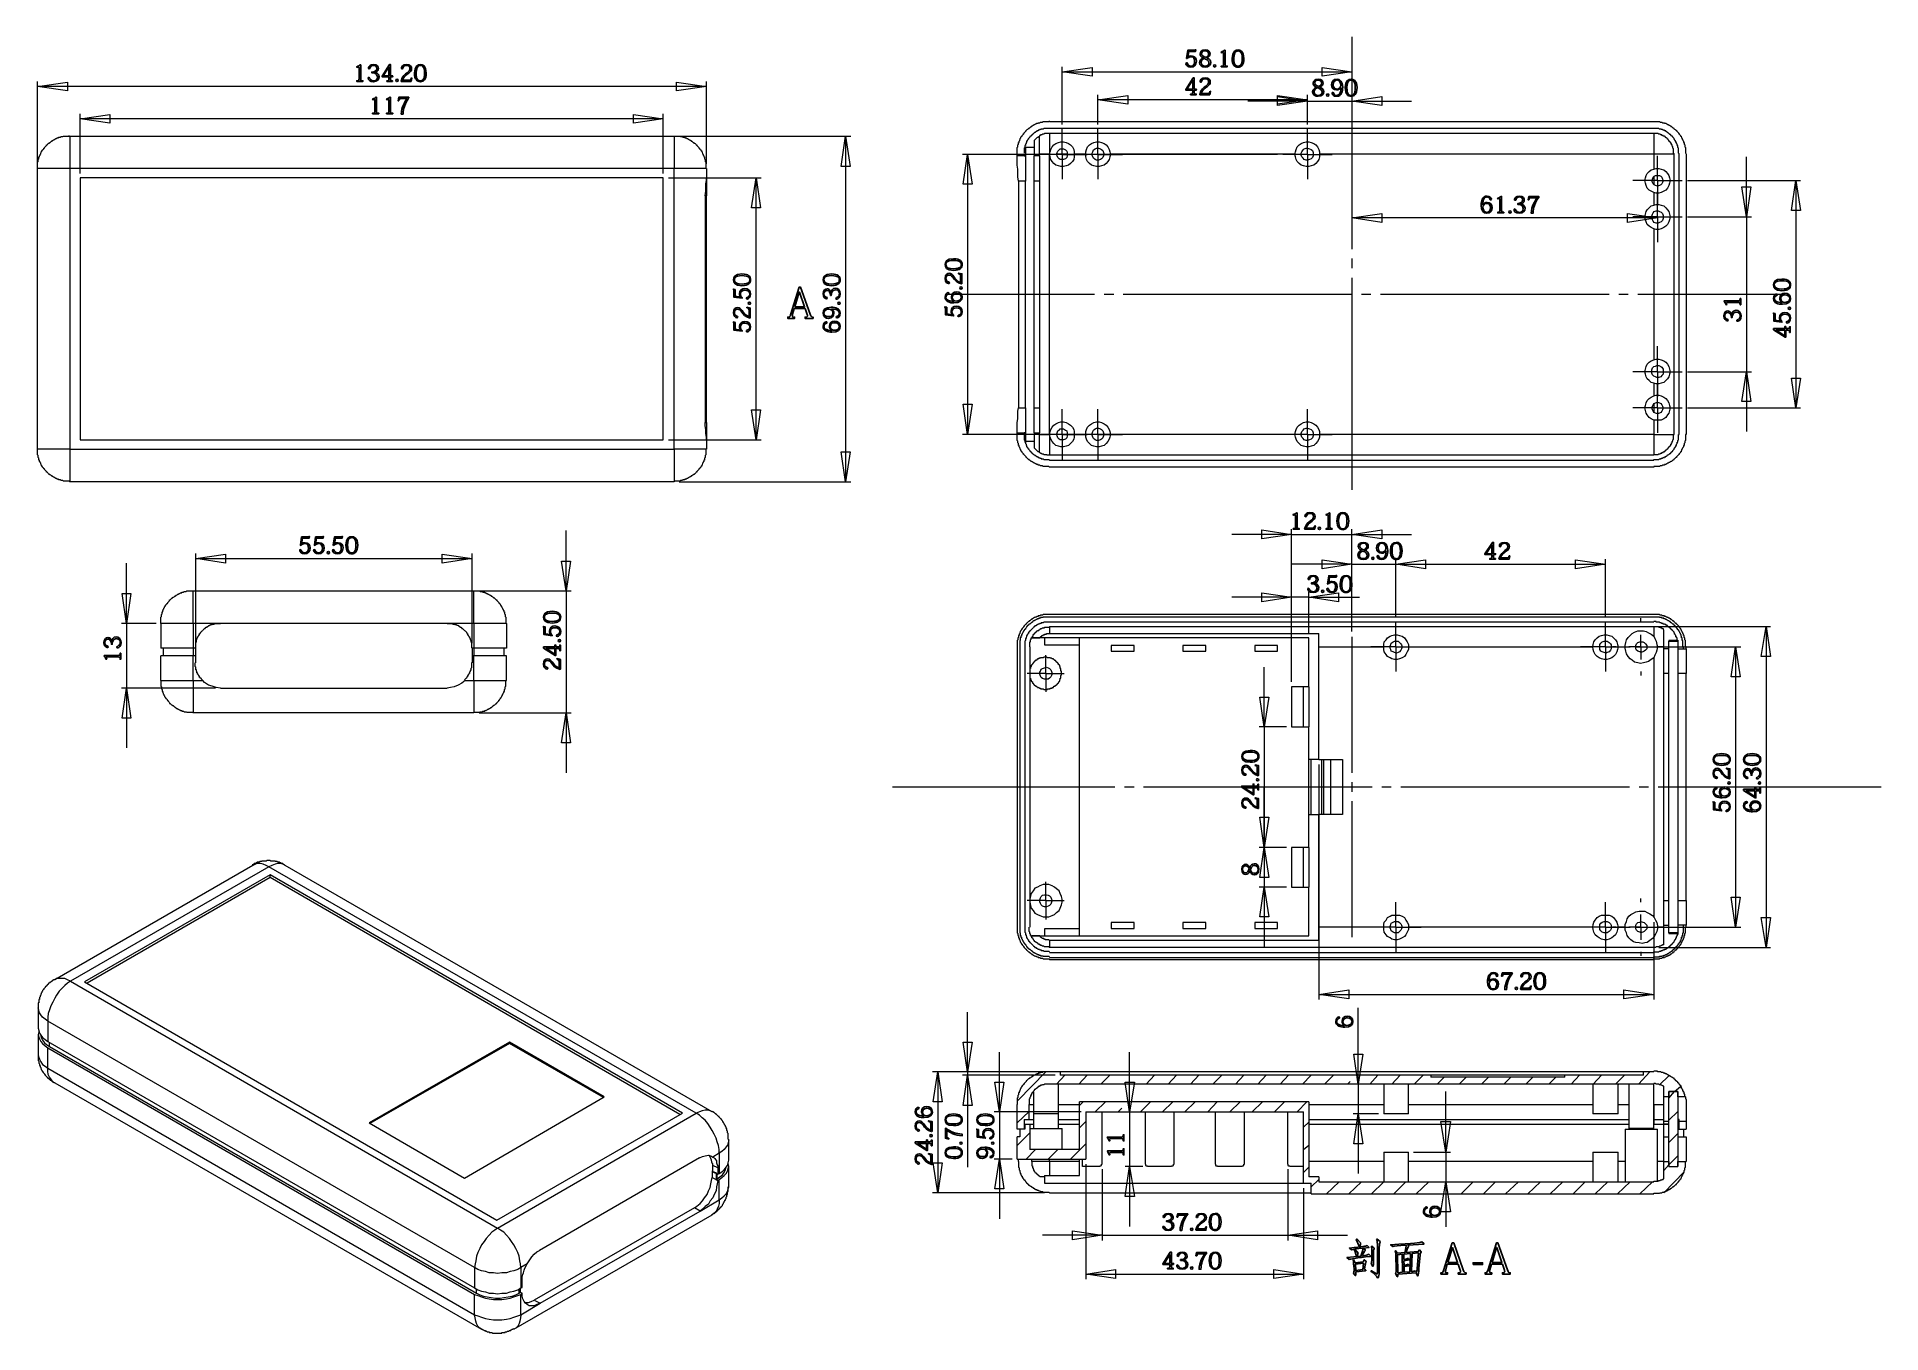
# Model space of a CAD drawing. Header units: millimetres. Extents: x -115 to 130, y -79 to 93.
import ezdxf

# ---------------------------------------------------------------- set-up
doc = ezdxf.new("R2010")
doc.units = ezdxf.units.MM
doc.header["$MEASUREMENT"] = 0
doc.layers.add('layer 1', color=7, linetype='Continuous')

msp = doc.modelspace()

# ---------------------------------------------------------------- linework, layer by layer
at = {"layer": 'layer 1'}
for points, knots in [([(37.9924, 90.3529), (38.0869, 90.484), (38.2515, 90.5937), (38.474, 90.5937), (38.474, 90.5937), (38.8733, 90.5937), (38.9708, 90.2797), (38.9708, 89.9932), (38.9708, 89.9932), (38.9708, 89.5909), (38.7788, 89.344), (38.474, 89.344), (38.474, 89.344), (38.1662, 89.344), (38.0595, 89.5909), (38.029, 89.6915), (38.029, 89.6915), (37.9924, 89.7768), (37.9589, 89.7982), (37.9101, 89.7982), (37.9101, 89.7982), (37.8553, 89.7982), (37.8065, 89.7585), (37.8065, 89.6671), (37.8065, 89.6671), (37.8065, 89.4873), (38.0747, 89.2282), (38.4679, 89.2282), (38.4679, 89.2282), (38.9007, 89.2282), (39.1994, 89.5086), (39.1994, 90.0146), (39.1994, 90.0146), (39.1994, 90.3925), (38.98, 90.7095), (38.5167, 90.7095), (38.5167, 90.7095), (38.3369, 90.7095), (38.1936, 90.6607), (38.0595, 90.5663), (38.0595, 90.5663), (38.0595, 90.5663), (38.0534, 90.5693), (38.0534, 90.5693), (38.0534, 90.5693), (38.0534, 90.5693), (38.1723, 91.2947), (38.1723, 91.2947), (38.1723, 91.2947), (38.1723, 91.2947), (39.0653, 91.2947), (39.0653, 91.2947), (39.0653, 91.2947), (39.0653, 91.2947), (39.1293, 91.5233), (39.1293, 91.5233), (39.1293, 91.5233), (39.1293, 91.5233), (39.0379, 91.5233), (39.0379, 91.5233), (39.0379, 91.5233), (39.0196, 91.4776), (39.0074, 91.4715), (38.9007, 91.4715), (38.9007, 91.4715), (38.9007, 91.4715), (38.0595, 91.4715), (38.0595, 91.4715), (38.0595, 91.4715), (38.0595, 91.4715), (37.904, 90.3803), (37.904, 90.3803), (37.904, 90.3803), (37.904, 90.3803), (37.9924, 90.3529), (37.9924, 90.3529)], [0, 0, 0, 0, 0.05, 0.05, 0.05, 0.05, 0.1, 0.1, 0.1, 0.1, 0.15, 0.15, 0.15, 0.15, 0.2, 0.2, 0.2, 0.2, 0.25, 0.25, 0.25, 0.25, 0.3, 0.3, 0.3, 0.3, 0.35, 0.35, 0.35, 0.35, 0.4, 0.4, 0.4, 0.4, 0.45, 0.45, 0.45, 0.45, 0.5, 0.5, 0.5, 0.5, 0.55, 0.55, 0.55, 0.55, 0.6, 0.6, 0.6, 0.6, 0.65, 0.65, 0.65, 0.65, 0.7, 0.7, 0.7, 0.7, 0.75, 0.75, 0.75, 0.75, 0.8, 0.8, 0.8, 0.8, 0.85, 0.85, 0.85, 0.85, 0.9, 0.9, 0.9, 0.9, 1, 1, 1, 1]), ([(40.5802, 90.4779), (40.8545, 90.5845), (41.0313, 90.7491), (41.0313, 90.9869), (41.0313, 90.9869), (41.0313, 91.2399), (40.8545, 91.5111), (40.3607, 91.5111), (40.3607, 91.5111), (39.8944, 91.5111), (39.6902, 91.246), (39.6902, 90.9991), (39.6902, 90.9991), (39.6902, 90.8162), (39.7694, 90.5876), (40.1291, 90.4291), (40.1291, 90.4291), (40.1291, 90.4291), (40.1291, 90.4199), (40.1291, 90.4199), (40.1291, 90.4199), (39.8487, 90.3072), (39.6231, 90.1212), (39.6231, 89.8469), (39.6231, 89.8469), (39.6231, 89.4476), (39.9554, 89.2282), (40.3607, 89.2282), (40.3607, 89.2282), (40.8941, 89.2282), (41.1136, 89.5452), (41.1136, 89.853), (41.1136, 89.853), (41.1136, 90.1334), (40.8515, 90.3651), (40.5802, 90.4718), (40.5802, 90.4718), (40.5802, 90.4718), (40.5802, 90.4779), (40.5802, 90.4779)], [0, 0, 0, 0, 0.09090909, 0.09090909, 0.09090909, 0.09090909, 0.18181818, 0.18181818, 0.18181818, 0.18181818, 0.27272727, 0.27272727, 0.27272727, 0.27272727, 0.36363636, 0.36363636, 0.36363636, 0.36363636, 0.45454545, 0.45454545, 0.45454545, 0.45454545, 0.54545455, 0.54545455, 0.54545455, 0.54545455, 0.63636364, 0.63636364, 0.63636364, 0.63636364, 0.72727273, 0.72727273, 0.72727273, 0.72727273, 0.81818182, 0.81818182, 0.81818182, 0.81818182, 1, 1, 1, 1]), ([(40.3577, 91.4014), (40.76, 91.4014), (40.8271, 91.124), (40.8271, 90.993), (40.8271, 90.993), (40.8271, 90.7491), (40.6777, 90.6364), (40.4187, 90.5327), (40.4187, 90.5327), (40.1504, 90.6272), (39.8944, 90.7491), (39.8944, 91.0204), (39.8944, 91.0204), (39.8944, 91.2551), (40.0803, 91.4014), (40.3577, 91.4014)], [0, 0, 0, 0, 0.2, 0.2, 0.2, 0.2, 0.4, 0.4, 0.4, 0.4, 0.6, 0.6, 0.6, 0.6, 1, 1, 1, 1]), ([(42.8144, 89.6061), (42.8144, 89.3836), (42.7992, 89.3653), (42.5127, 89.3653), (42.5127, 89.3653), (42.5127, 89.3653), (42.5127, 89.2739), (42.5127, 89.2739), (42.5127, 89.2739), (42.5127, 89.2739), (43.3235, 89.2739), (43.3235, 89.2739), (43.3235, 89.2739), (43.3235, 89.2739), (43.3235, 89.3653), (43.3235, 89.3653), (43.3235, 89.3653), (43.0491, 89.3653), (43.0339, 89.3836), (43.0339, 89.6061), (43.0339, 89.6061), (43.0339, 89.6061), (43.0339, 91.4715), (43.0339, 91.4715), (43.0339, 91.4715), (43.0339, 91.4715), (43.0004, 91.4928), (43.0004, 91.4928), (43.0004, 91.4928), (42.8693, 91.3984), (42.726, 91.3161), (42.5066, 91.2277), (42.5066, 91.2277), (42.5066, 91.2277), (42.534, 91.1423), (42.534, 91.1423), (42.534, 91.1423), (42.6285, 91.1789), (42.6864, 91.2063), (42.7413, 91.2063), (42.7413, 91.2063), (42.7992, 91.2063), (42.8144, 91.1515), (42.8144, 91.0295), (42.8144, 91.0295), (42.8144, 91.0295), (42.8144, 89.6061), (42.8144, 89.6061)], [0, 0, 0, 0, 0.07692308, 0.07692308, 0.07692308, 0.07692308, 0.15384615, 0.15384615, 0.15384615, 0.15384615, 0.23076923, 0.23076923, 0.23076923, 0.23076923, 0.30769231, 0.30769231, 0.30769231, 0.30769231, 0.38461538, 0.38461538, 0.38461538, 0.38461538, 0.46153846, 0.46153846, 0.46153846, 0.46153846, 0.53846154, 0.53846154, 0.53846154, 0.53846154, 0.61538462, 0.61538462, 0.61538462, 0.61538462, 0.69230769, 0.69230769, 0.69230769, 0.69230769, 0.76923077, 0.76923077, 0.76923077, 0.76923077, 0.84615385, 0.84615385, 0.84615385, 0.84615385, 1, 1, 1, 1]), ([(44.7499, 89.2282), (44.945, 89.2282), (45.137, 89.2922), (45.2894, 89.4629), (45.2894, 89.4629), (45.4449, 89.6397), (45.5333, 89.9323), (45.5333, 90.3834), (45.5333, 90.3834), (45.5333, 91.3862), (45.0456, 91.5111), (44.7499, 91.5111), (44.7499, 91.5111), (44.4086, 91.5111), (43.9666, 91.3404), (43.9666, 90.3834), (43.9666, 90.3834), (43.9666, 89.9323), (44.055, 89.6397), (44.2104, 89.4629), (44.2104, 89.4629), (44.3659, 89.2922), (44.5457, 89.2282), (44.7499, 89.2282)], [0, 0, 0, 0, 0.14285714, 0.14285714, 0.14285714, 0.14285714, 0.28571429, 0.28571429, 0.28571429, 0.28571429, 0.42857143, 0.42857143, 0.42857143, 0.42857143, 0.57142857, 0.57142857, 0.57142857, 0.57142857, 0.71428571, 0.71428571, 0.71428571, 0.71428571, 1, 1, 1, 1]), ([(44.7469, 91.4014), (44.8597, 91.4014), (44.9907, 91.3679), (45.0944, 91.2581), (45.0944, 91.2581), (45.2102, 91.124), (45.3016, 90.865), (45.3016, 90.3803), (45.3016, 90.3803), (45.3016, 89.9262), (45.2315, 89.6701), (45.1279, 89.533), (45.1279, 89.533), (45.0243, 89.3928), (44.8993, 89.3379), (44.7469, 89.3379), (44.7469, 89.3379), (44.5975, 89.3379), (44.4695, 89.3928), (44.3659, 89.533), (44.3659, 89.533), (44.2623, 89.6701), (44.1891, 89.9262), (44.1891, 90.3803), (44.1891, 90.3803), (44.1891, 90.996), (44.3263, 91.4014), (44.7469, 91.4014)], [0, 0, 0, 0, 0.125, 0.125, 0.125, 0.125, 0.25, 0.25, 0.25, 0.25, 0.375, 0.375, 0.375, 0.375, 0.5, 0.5, 0.5, 0.5, 0.625, 0.625, 0.625, 0.625, 0.75, 0.75, 0.75, 0.75, 1, 1, 1, 1]), ([(-72.3974, 87.6588), (-72.3974, 87.4363), (-72.4126, 87.418), (-72.6991, 87.418), (-72.6991, 87.418), (-72.6991, 87.418), (-72.6991, 87.3266), (-72.6991, 87.3266), (-72.6991, 87.3266), (-72.6991, 87.3266), (-71.8883, 87.3266), (-71.8883, 87.3266), (-71.8883, 87.3266), (-71.8883, 87.3266), (-71.8883, 87.418), (-71.8883, 87.418), (-71.8883, 87.418), (-72.1627, 87.418), (-72.1779, 87.4363), (-72.1779, 87.6588), (-72.1779, 87.6588), (-72.1779, 87.6588), (-72.1779, 89.5242), (-72.1779, 89.5242), (-72.1779, 89.5242), (-72.1779, 89.5242), (-72.2114, 89.5455), (-72.2114, 89.5455), (-72.2114, 89.5455), (-72.3425, 89.4511), (-72.4858, 89.3688), (-72.7052, 89.2804), (-72.7052, 89.2804), (-72.7052, 89.2804), (-72.6778, 89.195), (-72.6778, 89.195), (-72.6778, 89.195), (-72.5833, 89.2316), (-72.5254, 89.259), (-72.4705, 89.259), (-72.4705, 89.259), (-72.4126, 89.259), (-72.3974, 89.2042), (-72.3974, 89.0822), (-72.3974, 89.0822), (-72.3974, 89.0822), (-72.3974, 87.6588), (-72.3974, 87.6588)], [0, 0, 0, 0, 0.07692308, 0.07692308, 0.07692308, 0.07692308, 0.15384615, 0.15384615, 0.15384615, 0.15384615, 0.23076923, 0.23076923, 0.23076923, 0.23076923, 0.30769231, 0.30769231, 0.30769231, 0.30769231, 0.38461538, 0.38461538, 0.38461538, 0.38461538, 0.46153846, 0.46153846, 0.46153846, 0.46153846, 0.53846154, 0.53846154, 0.53846154, 0.53846154, 0.61538462, 0.61538462, 0.61538462, 0.61538462, 0.69230769, 0.69230769, 0.69230769, 0.69230769, 0.76923077, 0.76923077, 0.76923077, 0.76923077, 0.84615385, 0.84615385, 0.84615385, 0.84615385, 1, 1, 1, 1]), ([(-70.3582, 88.5336), (-70.1997, 88.5549), (-70.0717, 88.6068), (-69.9803, 88.6799), (-69.9803, 88.6799), (-69.8705, 88.7744), (-69.8157, 88.9055), (-69.8157, 89.0396), (-69.8157, 89.0396), (-69.8157, 89.2407), (-69.9315, 89.5638), (-70.4741, 89.5638), (-70.4741, 89.5638), (-70.9069, 89.5638), (-71.1385, 89.2895), (-71.1385, 89.128), (-71.1385, 89.128), (-71.1385, 89.0487), (-71.108, 89.003), (-71.0532, 89.003), (-71.0532, 89.003), (-70.9739, 89.003), (-70.9465, 89.0518), (-70.9099, 89.1493), (-70.9099, 89.1493), (-70.8581, 89.3048), (-70.7118, 89.4541), (-70.4801, 89.4541), (-70.4801, 89.4541), (-70.1906, 89.4541), (-70.0321, 89.2834), (-70.0321, 89.0487), (-70.0321, 89.0487), (-70.0321, 88.7317), (-70.3338, 88.5732), (-70.6905, 88.5732), (-70.6905, 88.5732), (-70.6905, 88.5732), (-70.6905, 88.4666), (-70.6905, 88.4666), (-70.6905, 88.4666), (-70.5594, 88.4666), (-69.9498, 88.4666), (-69.9498, 87.924), (-69.9498, 87.924), (-69.9498, 87.5095), (-70.2485, 87.3937), (-70.4741, 87.3937), (-70.4741, 87.3937), (-70.66, 87.3937), (-70.7636, 87.4729), (-70.8398, 87.5613), (-70.8398, 87.5613), (-70.913, 87.6253), (-70.9526, 87.7015), (-70.9831, 87.7594), (-70.9831, 87.7594), (-71.0227, 87.8326), (-71.0532, 87.8539), (-71.0958, 87.8539), (-71.0958, 87.8539), (-71.1599, 87.8539), (-71.1903, 87.8112), (-71.1903, 87.732), (-71.1903, 87.732), (-71.1903, 87.5674), (-70.9678, 87.2809), (-70.4801, 87.2809), (-70.4801, 87.2809), (-69.9589, 87.2809), (-69.7212, 87.607), (-69.7212, 87.9362), (-69.7212, 87.9362), (-69.7212, 88.3324), (-70.0443, 88.5031), (-70.3582, 88.5275), (-70.3582, 88.5275), (-70.3582, 88.5275), (-70.3582, 88.5336), (-70.3582, 88.5336)], [0, 0, 0, 0, 0.04761905, 0.04761905, 0.04761905, 0.04761905, 0.0952381, 0.0952381, 0.0952381, 0.0952381, 0.14285714, 0.14285714, 0.14285714, 0.14285714, 0.19047619, 0.19047619, 0.19047619, 0.19047619, 0.23809524, 0.23809524, 0.23809524, 0.23809524, 0.28571429, 0.28571429, 0.28571429, 0.28571429, 0.33333333, 0.33333333, 0.33333333, 0.33333333, 0.38095238, 0.38095238, 0.38095238, 0.38095238, 0.42857143, 0.42857143, 0.42857143, 0.42857143, 0.47619048, 0.47619048, 0.47619048, 0.47619048, 0.52380952, 0.52380952, 0.52380952, 0.52380952, 0.57142857, 0.57142857, 0.57142857, 0.57142857, 0.61904762, 0.61904762, 0.61904762, 0.61904762, 0.66666667, 0.66666667, 0.66666667, 0.66666667, 0.71428571, 0.71428571, 0.71428571, 0.71428571, 0.76190476, 0.76190476, 0.76190476, 0.76190476, 0.80952381, 0.80952381, 0.80952381, 0.80952381, 0.85714286, 0.85714286, 0.85714286, 0.85714286, 0.9047619, 0.9047619, 0.9047619, 0.9047619, 1, 1, 1, 1]), ([(-68.4044, 87.6588), (-68.4044, 87.4455), (-68.4166, 87.418), (-68.691, 87.418), (-68.691, 87.418), (-68.691, 87.418), (-68.691, 87.3266), (-68.691, 87.3266), (-68.691, 87.3266), (-68.691, 87.3266), (-67.9381, 87.3266), (-67.9381, 87.3266), (-67.9381, 87.3266), (-67.9381, 87.3266), (-67.9381, 87.418), (-67.9381, 87.418), (-67.9381, 87.418), (-68.1697, 87.418), (-68.185, 87.4424), (-68.185, 87.6588), (-68.185, 87.6588), (-68.185, 87.6588), (-68.185, 87.9332), (-68.185, 87.9332), (-68.185, 87.9332), (-68.185, 87.9332), (-67.9259, 87.9332), (-67.9259, 87.9332), (-67.9259, 87.9332), (-67.9259, 87.9332), (-67.9076, 88.0581), (-67.9076, 88.0581), (-67.9076, 88.0581), (-67.9076, 88.0581), (-68.185, 88.0581), (-68.185, 88.0581), (-68.185, 88.0581), (-68.185, 88.0581), (-68.185, 89.5608), (-68.185, 89.5608), (-68.185, 89.5608), (-68.185, 89.5608), (-68.3374, 89.5608), (-68.3374, 89.5608), (-68.3374, 89.5608), (-68.3374, 89.5608), (-69.331, 88.0276), (-69.331, 88.0276), (-69.331, 88.0276), (-69.331, 88.0276), (-69.331, 87.9332), (-69.331, 87.9332), (-69.331, 87.9332), (-69.331, 87.9332), (-68.4044, 87.9332), (-68.4044, 87.9332), (-68.4044, 87.9332), (-68.4044, 87.9332), (-68.4044, 87.6588), (-68.4044, 87.6588)], [0, 0, 0, 0, 0.0625, 0.0625, 0.0625, 0.0625, 0.125, 0.125, 0.125, 0.125, 0.1875, 0.1875, 0.1875, 0.1875, 0.25, 0.25, 0.25, 0.25, 0.3125, 0.3125, 0.3125, 0.3125, 0.375, 0.375, 0.375, 0.375, 0.4375, 0.4375, 0.4375, 0.4375, 0.5, 0.5, 0.5, 0.5, 0.5625, 0.5625, 0.5625, 0.5625, 0.625, 0.625, 0.625, 0.625, 0.6875, 0.6875, 0.6875, 0.6875, 0.75, 0.75, 0.75, 0.75, 0.8125, 0.8125, 0.8125, 0.8125, 0.875, 0.875, 0.875, 0.875, 1, 1, 1, 1]), ([(-68.3983, 89.2529), (-68.4014, 89.1371), (-68.4044, 89.0213), (-68.4044, 88.9359), (-68.4044, 88.9359), (-68.4044, 88.9359), (-68.4044, 88.0581), (-68.4044, 88.0581), (-68.4044, 88.0581), (-68.4044, 88.0581), (-69.1603, 88.0581), (-69.1603, 88.0581), (-69.1603, 88.0581), (-69.1603, 88.0581), (-68.5873, 88.9573), (-68.5873, 88.9573), (-68.5873, 88.9573), (-68.505, 89.0762), (-68.4563, 89.1798), (-68.4075, 89.2529), (-68.4075, 89.2529), (-68.4075, 89.2529), (-68.3983, 89.2529), (-68.3983, 89.2529)], [0, 0, 0, 0, 0.14285714, 0.14285714, 0.14285714, 0.14285714, 0.28571429, 0.28571429, 0.28571429, 0.28571429, 0.42857143, 0.42857143, 0.42857143, 0.42857143, 0.57142857, 0.57142857, 0.57142857, 0.57142857, 0.71428571, 0.71428571, 0.71428571, 0.71428571, 1, 1, 1, 1]), ([(-65.4478, 87.7868), (-65.521, 87.5308), (-65.5484, 87.5003), (-65.7435, 87.5003), (-65.7435, 87.5003), (-65.7435, 87.5003), (-66.6213, 87.5003), (-66.6213, 87.5003), (-66.6213, 87.5003), (-66.4689, 87.9636), (-66.097, 88.2136), (-65.774, 88.4269), (-65.774, 88.4269), (-65.5819, 88.5519), (-65.3869, 88.7439), (-65.3869, 89.0152), (-65.3869, 89.0152), (-65.3869, 89.2499), (-65.5393, 89.5638), (-66.0757, 89.5638), (-66.0757, 89.5638), (-66.5603, 89.5638), (-66.7463, 89.2712), (-66.7463, 89.1188), (-66.7463, 89.1188), (-66.7463, 89.0365), (-66.7127, 88.9939), (-66.664, 88.9939), (-66.664, 88.9939), (-66.6, 88.9939), (-66.5664, 89.0182), (-66.5421, 89.1036), (-66.5421, 89.1036), (-66.4598, 89.3779), (-66.2799, 89.4541), (-66.0849, 89.4541), (-66.0849, 89.4541), (-65.7679, 89.4541), (-65.6155, 89.2834), (-65.6155, 89.0182), (-65.6155, 89.0182), (-65.6155, 88.7805), (-65.7587, 88.6433), (-65.9965, 88.4757), (-65.9965, 88.4757), (-66.2434, 88.302), (-66.6548, 88.0002), (-66.8011, 87.3723), (-66.8011, 87.3723), (-66.8011, 87.3723), (-66.7646, 87.3266), (-66.7646, 87.3266), (-66.7646, 87.3266), (-66.7646, 87.3266), (-65.4539, 87.3266), (-65.4539, 87.3266), (-65.4539, 87.3266), (-65.4539, 87.3266), (-65.3594, 87.7716), (-65.3594, 87.7716), (-65.3594, 87.7716), (-65.3594, 87.7716), (-65.4478, 87.7868), (-65.4478, 87.7868)], [0, 0, 0, 0, 0.05882353, 0.05882353, 0.05882353, 0.05882353, 0.11764706, 0.11764706, 0.11764706, 0.11764706, 0.17647059, 0.17647059, 0.17647059, 0.17647059, 0.23529412, 0.23529412, 0.23529412, 0.23529412, 0.29411765, 0.29411765, 0.29411765, 0.29411765, 0.35294118, 0.35294118, 0.35294118, 0.35294118, 0.41176471, 0.41176471, 0.41176471, 0.41176471, 0.47058824, 0.47058824, 0.47058824, 0.47058824, 0.52941176, 0.52941176, 0.52941176, 0.52941176, 0.58823529, 0.58823529, 0.58823529, 0.58823529, 0.64705882, 0.64705882, 0.64705882, 0.64705882, 0.70588235, 0.70588235, 0.70588235, 0.70588235, 0.76470588, 0.76470588, 0.76470588, 0.76470588, 0.82352941, 0.82352941, 0.82352941, 0.82352941, 0.88235294, 0.88235294, 0.88235294, 0.88235294, 1, 1, 1, 1]), ([(-64.2195, 87.2809), (-64.0244, 87.2809), (-63.8324, 87.3449), (-63.68, 87.5156), (-63.68, 87.5156), (-63.5245, 87.6924), (-63.4361, 87.985), (-63.4361, 88.4361), (-63.4361, 88.4361), (-63.4361, 89.4389), (-63.9238, 89.5638), (-64.2195, 89.5638), (-64.2195, 89.5638), (-64.5608, 89.5638), (-65.0028, 89.3931), (-65.0028, 88.4361), (-65.0028, 88.4361), (-65.0028, 87.985), (-64.9144, 87.6924), (-64.759, 87.5156), (-64.759, 87.5156), (-64.6035, 87.3449), (-64.4237, 87.2809), (-64.2195, 87.2809)], [0, 0, 0, 0, 0.14285714, 0.14285714, 0.14285714, 0.14285714, 0.28571429, 0.28571429, 0.28571429, 0.28571429, 0.42857143, 0.42857143, 0.42857143, 0.42857143, 0.57142857, 0.57142857, 0.57142857, 0.57142857, 0.71428571, 0.71428571, 0.71428571, 0.71428571, 1, 1, 1, 1]), ([(-64.2225, 89.4541), (-64.1097, 89.4541), (-63.9787, 89.4206), (-63.875, 89.3108), (-63.875, 89.3108), (-63.7592, 89.1767), (-63.6678, 88.9177), (-63.6678, 88.433), (-63.6678, 88.433), (-63.6678, 87.9789), (-63.7379, 87.7228), (-63.8415, 87.5857), (-63.8415, 87.5857), (-63.9451, 87.4455), (-64.0701, 87.3906), (-64.2225, 87.3906), (-64.2225, 87.3906), (-64.3719, 87.3906), (-64.4999, 87.4455), (-64.6035, 87.5857), (-64.6035, 87.5857), (-64.7071, 87.7228), (-64.7803, 87.9789), (-64.7803, 88.433), (-64.7803, 88.433), (-64.7803, 89.0487), (-64.6431, 89.4541), (-64.2225, 89.4541)], [0, 0, 0, 0, 0.125, 0.125, 0.125, 0.125, 0.25, 0.25, 0.25, 0.25, 0.375, 0.375, 0.375, 0.375, 0.5, 0.5, 0.5, 0.5, 0.625, 0.625, 0.625, 0.625, 0.75, 0.75, 0.75, 0.75, 1, 1, 1, 1]), ([(40.3577, 89.344), (40.0255, 89.344), (39.8334, 89.5604), (39.8334, 89.8408), (39.8334, 89.8408), (39.8334, 90.1913), (40.1596, 90.3194), (40.2693, 90.362), (40.2693, 90.362), (40.4278, 90.3041), (40.8789, 90.1456), (40.8789, 89.8134), (40.8789, 89.8134), (40.8789, 89.5421), (40.693, 89.344), (40.3577, 89.344)], [0, 0, 0, 0, 0.2, 0.2, 0.2, 0.2, 0.4, 0.4, 0.4, 0.4, 0.6, 0.6, 0.6, 0.6, 1, 1, 1, 1]), ([(41.6257, 89.5513), (41.5434, 89.5513), (41.4824, 89.4812), (41.4824, 89.3958), (41.4824, 89.3958), (41.4824, 89.3135), (41.5434, 89.2404), (41.6257, 89.2404), (41.6257, 89.2404), (41.711, 89.2404), (41.772, 89.3135), (41.772, 89.3958), (41.772, 89.3958), (41.772, 89.4751), (41.7171, 89.5513), (41.6257, 89.5513)], [0, 0, 0, 0, 0.2, 0.2, 0.2, 0.2, 0.4, 0.4, 0.4, 0.4, 0.6, 0.6, 0.6, 0.6, 1, 1, 1, 1]), ([(-67.3437, 87.604), (-67.426, 87.604), (-67.487, 87.5339), (-67.487, 87.4485), (-67.487, 87.4485), (-67.487, 87.3662), (-67.426, 87.2931), (-67.3437, 87.2931), (-67.3437, 87.2931), (-67.2584, 87.2931), (-67.1974, 87.3662), (-67.1974, 87.4485), (-67.1974, 87.4485), (-67.1974, 87.5278), (-67.2523, 87.604), (-67.3437, 87.604)], [0, 0, 0, 0, 0.2, 0.2, 0.2, 0.2, 0.4, 0.4, 0.4, 0.4, 0.6, 0.6, 0.6, 0.6, 1, 1, 1, 1]), ([(38.7057, 85.8808), (38.7057, 85.6675), (38.6935, 85.64), (38.4191, 85.64), (38.4191, 85.64), (38.4191, 85.64), (38.4191, 85.5486), (38.4191, 85.5486), (38.4191, 85.5486), (38.4191, 85.5486), (39.172, 85.5486), (39.172, 85.5486), (39.172, 85.5486), (39.172, 85.5486), (39.172, 85.64), (39.172, 85.64), (39.172, 85.64), (38.9404, 85.64), (38.9251, 85.6644), (38.9251, 85.8808), (38.9251, 85.8808), (38.9251, 85.8808), (38.9251, 86.1552), (38.9251, 86.1552), (38.9251, 86.1552), (38.9251, 86.1552), (39.1842, 86.1552), (39.1842, 86.1552), (39.1842, 86.1552), (39.1842, 86.1552), (39.2025, 86.2801), (39.2025, 86.2801), (39.2025, 86.2801), (39.2025, 86.2801), (38.9251, 86.2801), (38.9251, 86.2801), (38.9251, 86.2801), (38.9251, 86.2801), (38.9251, 87.7828), (38.9251, 87.7828), (38.9251, 87.7828), (38.9251, 87.7828), (38.7727, 87.7828), (38.7727, 87.7828), (38.7727, 87.7828), (38.7727, 87.7828), (37.7791, 86.2496), (37.7791, 86.2496), (37.7791, 86.2496), (37.7791, 86.2496), (37.7791, 86.1552), (37.7791, 86.1552), (37.7791, 86.1552), (37.7791, 86.1552), (38.7057, 86.1552), (38.7057, 86.1552), (38.7057, 86.1552), (38.7057, 86.1552), (38.7057, 85.8808), (38.7057, 85.8808)], [0, 0, 0, 0, 0.0625, 0.0625, 0.0625, 0.0625, 0.125, 0.125, 0.125, 0.125, 0.1875, 0.1875, 0.1875, 0.1875, 0.25, 0.25, 0.25, 0.25, 0.3125, 0.3125, 0.3125, 0.3125, 0.375, 0.375, 0.375, 0.375, 0.4375, 0.4375, 0.4375, 0.4375, 0.5, 0.5, 0.5, 0.5, 0.5625, 0.5625, 0.5625, 0.5625, 0.625, 0.625, 0.625, 0.625, 0.6875, 0.6875, 0.6875, 0.6875, 0.75, 0.75, 0.75, 0.75, 0.8125, 0.8125, 0.8125, 0.8125, 0.875, 0.875, 0.875, 0.875, 1, 1, 1, 1]), ([(38.7118, 87.4749), (38.7087, 87.3591), (38.7057, 87.2433), (38.7057, 87.1579), (38.7057, 87.1579), (38.7057, 87.1579), (38.7057, 86.2801), (38.7057, 86.2801), (38.7057, 86.2801), (38.7057, 86.2801), (37.9498, 86.2801), (37.9498, 86.2801), (37.9498, 86.2801), (37.9498, 86.2801), (38.5228, 87.1793), (38.5228, 87.1793), (38.5228, 87.1793), (38.6051, 87.2982), (38.6538, 87.4018), (38.7026, 87.4749), (38.7026, 87.4749), (38.7026, 87.4749), (38.7118, 87.4749), (38.7118, 87.4749)], [0, 0, 0, 0, 0.14285714, 0.14285714, 0.14285714, 0.14285714, 0.28571429, 0.28571429, 0.28571429, 0.28571429, 0.42857143, 0.42857143, 0.42857143, 0.42857143, 0.57142857, 0.57142857, 0.57142857, 0.57142857, 0.71428571, 0.71428571, 0.71428571, 0.71428571, 1, 1, 1, 1]), ([(40.9978, 86.0088), (40.9246, 85.7528), (40.8972, 85.7223), (40.7021, 85.7223), (40.7021, 85.7223), (40.7021, 85.7223), (39.8243, 85.7223), (39.8243, 85.7223), (39.8243, 85.7223), (39.9767, 86.1856), (40.3486, 86.4356), (40.6716, 86.6489), (40.6716, 86.6489), (40.8637, 86.7739), (41.0587, 86.9659), (41.0587, 87.2372), (41.0587, 87.2372), (41.0587, 87.4719), (40.9063, 87.7858), (40.3699, 87.7858), (40.3699, 87.7858), (39.8853, 87.7858), (39.6993, 87.4932), (39.6993, 87.3408), (39.6993, 87.3408), (39.6993, 87.2585), (39.7329, 87.2159), (39.7816, 87.2159), (39.7816, 87.2159), (39.8456, 87.2159), (39.8792, 87.2402), (39.9035, 87.3256), (39.9035, 87.3256), (39.9858, 87.5999), (40.1657, 87.6761), (40.3607, 87.6761), (40.3607, 87.6761), (40.6777, 87.6761), (40.8301, 87.5054), (40.8301, 87.2402), (40.8301, 87.2402), (40.8301, 87.0025), (40.6869, 86.8653), (40.4491, 86.6977), (40.4491, 86.6977), (40.2022, 86.524), (39.7908, 86.2222), (39.6445, 85.5943), (39.6445, 85.5943), (39.6445, 85.5943), (39.681, 85.5486), (39.681, 85.5486), (39.681, 85.5486), (39.681, 85.5486), (40.9917, 85.5486), (40.9917, 85.5486), (40.9917, 85.5486), (40.9917, 85.5486), (41.0862, 85.9936), (41.0862, 85.9936), (41.0862, 85.9936), (41.0862, 85.9936), (40.9978, 86.0088), (40.9978, 86.0088)], [0, 0, 0, 0, 0.05882353, 0.05882353, 0.05882353, 0.05882353, 0.11764706, 0.11764706, 0.11764706, 0.11764706, 0.17647059, 0.17647059, 0.17647059, 0.17647059, 0.23529412, 0.23529412, 0.23529412, 0.23529412, 0.29411765, 0.29411765, 0.29411765, 0.29411765, 0.35294118, 0.35294118, 0.35294118, 0.35294118, 0.41176471, 0.41176471, 0.41176471, 0.41176471, 0.47058824, 0.47058824, 0.47058824, 0.47058824, 0.52941176, 0.52941176, 0.52941176, 0.52941176, 0.58823529, 0.58823529, 0.58823529, 0.58823529, 0.64705882, 0.64705882, 0.64705882, 0.64705882, 0.70588235, 0.70588235, 0.70588235, 0.70588235, 0.76470588, 0.76470588, 0.76470588, 0.76470588, 0.82352941, 0.82352941, 0.82352941, 0.82352941, 0.88235294, 0.88235294, 0.88235294, 0.88235294, 1, 1, 1, 1]), ([(55.6542, 86.5833), (55.9285, 86.6899), (56.1053, 86.8545), (56.1053, 87.0923), (56.1053, 87.0923), (56.1053, 87.3453), (55.9285, 87.6165), (55.4347, 87.6165), (55.4347, 87.6165), (54.9684, 87.6165), (54.7642, 87.3514), (54.7642, 87.1045), (54.7642, 87.1045), (54.7642, 86.9216), (54.8434, 86.693), (55.2031, 86.5345), (55.2031, 86.5345), (55.2031, 86.5345), (55.2031, 86.5253), (55.2031, 86.5253), (55.2031, 86.5253), (54.9227, 86.4126), (54.6971, 86.2266), (54.6971, 85.9523), (54.6971, 85.9523), (54.6971, 85.553), (55.0294, 85.3336), (55.4347, 85.3336), (55.4347, 85.3336), (55.9681, 85.3336), (56.1876, 85.6506), (56.1876, 85.9584), (56.1876, 85.9584), (56.1876, 86.2388), (55.9255, 86.4705), (55.6542, 86.5772), (55.6542, 86.5772), (55.6542, 86.5772), (55.6542, 86.5833), (55.6542, 86.5833)], [0, 0, 0, 0, 0.09090909, 0.09090909, 0.09090909, 0.09090909, 0.18181818, 0.18181818, 0.18181818, 0.18181818, 0.27272727, 0.27272727, 0.27272727, 0.27272727, 0.36363636, 0.36363636, 0.36363636, 0.36363636, 0.45454545, 0.45454545, 0.45454545, 0.45454545, 0.54545455, 0.54545455, 0.54545455, 0.54545455, 0.63636364, 0.63636364, 0.63636364, 0.63636364, 0.72727273, 0.72727273, 0.72727273, 0.72727273, 0.81818182, 0.81818182, 0.81818182, 0.81818182, 1, 1, 1, 1]), ([(55.4317, 85.4494), (55.0995, 85.4494), (54.9074, 85.6658), (54.9074, 85.9462), (54.9074, 85.9462), (54.9074, 86.2967), (55.2336, 86.4248), (55.3433, 86.4674), (55.3433, 86.4674), (55.5018, 86.4095), (55.9529, 86.251), (55.9529, 85.9188), (55.9529, 85.9188), (55.9529, 85.6475), (55.767, 85.4494), (55.4317, 85.4494)], [0, 0, 0, 0, 0.2, 0.2, 0.2, 0.2, 0.4, 0.4, 0.4, 0.4, 0.6, 0.6, 0.6, 0.6, 1, 1, 1, 1]), ([(55.4317, 87.5068), (55.834, 87.5068), (55.9011, 87.2294), (55.9011, 87.0984), (55.9011, 87.0984), (55.9011, 86.8545), (55.7517, 86.7418), (55.4927, 86.6381), (55.4927, 86.6381), (55.2244, 86.7326), (54.9684, 86.8545), (54.9684, 87.1258), (54.9684, 87.1258), (54.9684, 87.3605), (55.1543, 87.5068), (55.4317, 87.5068)], [0, 0, 0, 0, 0.2, 0.2, 0.2, 0.2, 0.4, 0.4, 0.4, 0.4, 0.6, 0.6, 0.6, 0.6, 1, 1, 1, 1]), ([(58.4706, 86.501), (58.4706, 86.2388), (58.434, 85.4494), (57.9006, 85.4494), (57.9006, 85.4494), (57.733, 85.4494), (57.5897, 85.5012), (57.5105, 85.7115), (57.5105, 85.7115), (57.4556, 85.8213), (57.4312, 85.8578), (57.3642, 85.8578), (57.3642, 85.8578), (57.3093, 85.8578), (57.2758, 85.8121), (57.2758, 85.742), (57.2758, 85.742), (57.2758, 85.5805), (57.4709, 85.3336), (57.9006, 85.3336), (57.9006, 85.3336), (58.5468, 85.3336), (58.6962, 86.0255), (58.6962, 86.5406), (58.6962, 86.5406), (58.6962, 87.3239), (58.3334, 87.6165), (57.9464, 87.6165), (57.9464, 87.6165), (57.4373, 87.6165), (57.2087, 87.2569), (57.2087, 86.8759), (57.2087, 86.8759), (57.2087, 86.4461), (57.5013, 86.1809), (57.8945, 86.1809), (57.8945, 86.1809), (58.1414, 86.1809), (58.3395, 86.3028), (58.4615, 86.501), (58.4615, 86.501), (58.4615, 86.501), (58.4706, 86.501), (58.4706, 86.501)], [0, 0, 0, 0, 0.08333333, 0.08333333, 0.08333333, 0.08333333, 0.16666667, 0.16666667, 0.16666667, 0.16666667, 0.25, 0.25, 0.25, 0.25, 0.33333333, 0.33333333, 0.33333333, 0.33333333, 0.41666667, 0.41666667, 0.41666667, 0.41666667, 0.5, 0.5, 0.5, 0.5, 0.58333333, 0.58333333, 0.58333333, 0.58333333, 0.66666667, 0.66666667, 0.66666667, 0.66666667, 0.75, 0.75, 0.75, 0.75, 0.83333333, 0.83333333, 0.83333333, 0.83333333, 1, 1, 1, 1]), ([(57.4373, 86.885), (57.4373, 87.1929), (57.5958, 87.5099), (57.9464, 87.5099), (57.9464, 87.5099), (58.2725, 87.5099), (58.4493, 87.1258), (58.4493, 86.8149), (58.4493, 86.8149), (58.4493, 86.5193), (58.2207, 86.2998), (57.9403, 86.2998), (57.9403, 86.2998), (57.4861, 86.2998), (57.4373, 86.7418), (57.4373, 86.885)], [0, 0, 0, 0, 0.2, 0.2, 0.2, 0.2, 0.4, 0.4, 0.4, 0.4, 0.6, 0.6, 0.6, 0.6, 1, 1, 1, 1]), ([(59.8239, 85.3336), (60.019, 85.3336), (60.211, 85.3976), (60.3634, 85.5683), (60.3634, 85.5683), (60.5189, 85.7451), (60.6073, 86.0377), (60.6073, 86.4888), (60.6073, 86.4888), (60.6073, 87.4916), (60.1196, 87.6165), (59.8239, 87.6165), (59.8239, 87.6165), (59.4826, 87.6165), (59.0406, 87.4458), (59.0406, 86.4888), (59.0406, 86.4888), (59.0406, 86.0377), (59.129, 85.7451), (59.2844, 85.5683), (59.2844, 85.5683), (59.4399, 85.3976), (59.6197, 85.3336), (59.8239, 85.3336)], [0, 0, 0, 0, 0.14285714, 0.14285714, 0.14285714, 0.14285714, 0.28571429, 0.28571429, 0.28571429, 0.28571429, 0.42857143, 0.42857143, 0.42857143, 0.42857143, 0.57142857, 0.57142857, 0.57142857, 0.57142857, 0.71428571, 0.71428571, 0.71428571, 0.71428571, 1, 1, 1, 1]), ([(59.8209, 87.5068), (59.9337, 87.5068), (60.0647, 87.4733), (60.1684, 87.3635), (60.1684, 87.3635), (60.2842, 87.2294), (60.3756, 86.9704), (60.3756, 86.4857), (60.3756, 86.4857), (60.3756, 86.0316), (60.3055, 85.7755), (60.2019, 85.6384), (60.2019, 85.6384), (60.0983, 85.4982), (59.9733, 85.4433), (59.8209, 85.4433), (59.8209, 85.4433), (59.6715, 85.4433), (59.5435, 85.4982), (59.4399, 85.6384), (59.4399, 85.6384), (59.3363, 85.7755), (59.2631, 86.0316), (59.2631, 86.4857), (59.2631, 86.4857), (59.2631, 87.1014), (59.4003, 87.5068), (59.8209, 87.5068)], [0, 0, 0, 0, 0.125, 0.125, 0.125, 0.125, 0.25, 0.25, 0.25, 0.25, 0.375, 0.375, 0.375, 0.375, 0.5, 0.5, 0.5, 0.5, 0.625, 0.625, 0.625, 0.625, 0.75, 0.75, 0.75, 0.75, 1, 1, 1, 1]), ([(-70.2807, 83.3408), (-70.2807, 83.1183), (-70.2959, 83.1), (-70.5824, 83.1), (-70.5824, 83.1), (-70.5824, 83.1), (-70.5824, 83.0086), (-70.5824, 83.0086), (-70.5824, 83.0086), (-70.5824, 83.0086), (-69.7716, 83.0086), (-69.7716, 83.0086), (-69.7716, 83.0086), (-69.7716, 83.0086), (-69.7716, 83.1), (-69.7716, 83.1), (-69.7716, 83.1), (-70.046, 83.1), (-70.0612, 83.1183), (-70.0612, 83.3408), (-70.0612, 83.3408), (-70.0612, 83.3408), (-70.0612, 85.2062), (-70.0612, 85.2062), (-70.0612, 85.2062), (-70.0612, 85.2062), (-70.0947, 85.2275), (-70.0947, 85.2275), (-70.0947, 85.2275), (-70.2258, 85.1331), (-70.3691, 85.0508), (-70.5885, 84.9624), (-70.5885, 84.9624), (-70.5885, 84.9624), (-70.5611, 84.877), (-70.5611, 84.877), (-70.5611, 84.877), (-70.4666, 84.9136), (-70.4087, 84.941), (-70.3538, 84.941), (-70.3538, 84.941), (-70.2959, 84.941), (-70.2807, 84.8862), (-70.2807, 84.7642), (-70.2807, 84.7642), (-70.2807, 84.7642), (-70.2807, 83.3408), (-70.2807, 83.3408)], [0, 0, 0, 0, 0.07692308, 0.07692308, 0.07692308, 0.07692308, 0.15384615, 0.15384615, 0.15384615, 0.15384615, 0.23076923, 0.23076923, 0.23076923, 0.23076923, 0.30769231, 0.30769231, 0.30769231, 0.30769231, 0.38461538, 0.38461538, 0.38461538, 0.38461538, 0.46153846, 0.46153846, 0.46153846, 0.46153846, 0.53846154, 0.53846154, 0.53846154, 0.53846154, 0.61538462, 0.61538462, 0.61538462, 0.61538462, 0.69230769, 0.69230769, 0.69230769, 0.69230769, 0.76923077, 0.76923077, 0.76923077, 0.76923077, 0.84615385, 0.84615385, 0.84615385, 0.84615385, 1, 1, 1, 1]), ([(-68.4214, 83.3408), (-68.4214, 83.1183), (-68.4366, 83.1), (-68.7231, 83.1), (-68.7231, 83.1), (-68.7231, 83.1), (-68.7231, 83.0086), (-68.7231, 83.0086), (-68.7231, 83.0086), (-68.7231, 83.0086), (-67.9123, 83.0086), (-67.9123, 83.0086), (-67.9123, 83.0086), (-67.9123, 83.0086), (-67.9123, 83.1), (-67.9123, 83.1), (-67.9123, 83.1), (-68.1867, 83.1), (-68.2019, 83.1183), (-68.2019, 83.3408), (-68.2019, 83.3408), (-68.2019, 83.3408), (-68.2019, 85.2062), (-68.2019, 85.2062), (-68.2019, 85.2062), (-68.2019, 85.2062), (-68.2354, 85.2275), (-68.2354, 85.2275), (-68.2354, 85.2275), (-68.3665, 85.1331), (-68.5098, 85.0508), (-68.7292, 84.9624), (-68.7292, 84.9624), (-68.7292, 84.9624), (-68.7018, 84.877), (-68.7018, 84.877), (-68.7018, 84.877), (-68.6073, 84.9136), (-68.5494, 84.941), (-68.4945, 84.941), (-68.4945, 84.941), (-68.4366, 84.941), (-68.4214, 84.8862), (-68.4214, 84.7642), (-68.4214, 84.7642), (-68.4214, 84.7642), (-68.4214, 83.3408), (-68.4214, 83.3408)], [0, 0, 0, 0, 0.07692308, 0.07692308, 0.07692308, 0.07692308, 0.15384615, 0.15384615, 0.15384615, 0.15384615, 0.23076923, 0.23076923, 0.23076923, 0.23076923, 0.30769231, 0.30769231, 0.30769231, 0.30769231, 0.38461538, 0.38461538, 0.38461538, 0.38461538, 0.46153846, 0.46153846, 0.46153846, 0.46153846, 0.53846154, 0.53846154, 0.53846154, 0.53846154, 0.61538462, 0.61538462, 0.61538462, 0.61538462, 0.69230769, 0.69230769, 0.69230769, 0.69230769, 0.76923077, 0.76923077, 0.76923077, 0.76923077, 0.84615385, 0.84615385, 0.84615385, 0.84615385, 1, 1, 1, 1]), ([(-67.0863, 84.7551), (-67.0193, 85.005), (-66.9918, 85.0294), (-66.7815, 85.0294), (-66.7815, 85.0294), (-66.7815, 85.0294), (-65.986, 85.0294), (-65.986, 85.0294), (-65.986, 85.0294), (-66.2755, 84.6576), (-66.748, 83.8834), (-66.7724, 82.969), (-66.7724, 82.969), (-66.7724, 82.969), (-66.5316, 82.969), (-66.5316, 82.969), (-66.5316, 82.969), (-66.5194, 83.3683), (-66.4493, 83.7066), (-66.3517, 83.9992), (-66.3517, 83.9992), (-66.1963, 84.4899), (-65.9768, 84.8587), (-65.7421, 85.1574), (-65.7421, 85.1574), (-65.7421, 85.1574), (-65.7696, 85.2062), (-65.7696, 85.2062), (-65.7696, 85.2062), (-65.7696, 85.2062), (-67.0955, 85.2062), (-67.0955, 85.2062), (-67.0955, 85.2062), (-67.0955, 85.2062), (-67.193, 84.7551), (-67.193, 84.7551), (-67.193, 84.7551), (-67.193, 84.7551), (-67.0863, 84.7551), (-67.0863, 84.7551)], [0, 0, 0, 0, 0.09090909, 0.09090909, 0.09090909, 0.09090909, 0.18181818, 0.18181818, 0.18181818, 0.18181818, 0.27272727, 0.27272727, 0.27272727, 0.27272727, 0.36363636, 0.36363636, 0.36363636, 0.36363636, 0.45454545, 0.45454545, 0.45454545, 0.45454545, 0.54545455, 0.54545455, 0.54545455, 0.54545455, 0.63636364, 0.63636364, 0.63636364, 0.63636364, 0.72727273, 0.72727273, 0.72727273, 0.72727273, 0.81818182, 0.81818182, 0.81818182, 0.81818182, 1, 1, 1, 1]), ([(56.6997, 85.6567), (56.6174, 85.6567), (56.5564, 85.5866), (56.5564, 85.5012), (56.5564, 85.5012), (56.5564, 85.4189), (56.6174, 85.3458), (56.6997, 85.3458), (56.6997, 85.3458), (56.785, 85.3458), (56.846, 85.4189), (56.846, 85.5012), (56.846, 85.5012), (56.846, 85.5805), (56.7911, 85.6567), (56.6997, 85.6567)], [0, 0, 0, 0, 0.2, 0.2, 0.2, 0.2, 0.4, 0.4, 0.4, 0.4, 0.6, 0.6, 0.6, 0.6, 1, 1, 1, 1]), ([(77.3716, 70.8735), (77.3716, 71.2393), (77.4447, 71.5349), (77.5636, 71.7208), (77.5636, 71.7208), (77.6642, 71.861), (77.7952, 71.9281), (77.9202, 71.9281), (77.9202, 71.9281), (78.1366, 71.9281), (78.2494, 71.8001), (78.2921, 71.6721), (78.2921, 71.6721), (78.3347, 71.5654), (78.3683, 71.5227), (78.4323, 71.5227), (78.4323, 71.5227), (78.4871, 71.5227), (78.5207, 71.5684), (78.5207, 71.6385), (78.5207, 71.6385), (78.5207, 71.8062), (78.3286, 72.0378), (77.9355, 72.0378), (77.9355, 72.0378), (77.3106, 72.0378), (77.146, 71.3795), (77.146, 70.8522), (77.146, 70.8522), (77.146, 70.0536), (77.4965, 69.7549), (77.8958, 69.7549), (77.8958, 69.7549), (78.3774, 69.7549), (78.6273, 70.0902), (78.6273, 70.5077), (78.6273, 70.5077), (78.6273, 70.907), (78.3652, 71.1935), (77.9446, 71.1935), (77.9446, 71.1935), (77.6977, 71.1935), (77.4996, 71.0655), (77.3807, 70.8735), (77.3807, 70.8735), (77.3807, 70.8735), (77.3716, 70.8735), (77.3716, 70.8735)], [0, 0, 0, 0, 0.07692308, 0.07692308, 0.07692308, 0.07692308, 0.15384615, 0.15384615, 0.15384615, 0.15384615, 0.23076923, 0.23076923, 0.23076923, 0.23076923, 0.30769231, 0.30769231, 0.30769231, 0.30769231, 0.38461538, 0.38461538, 0.38461538, 0.38461538, 0.46153846, 0.46153846, 0.46153846, 0.46153846, 0.53846154, 0.53846154, 0.53846154, 0.53846154, 0.61538462, 0.61538462, 0.61538462, 0.61538462, 0.69230769, 0.69230769, 0.69230769, 0.69230769, 0.76923077, 0.76923077, 0.76923077, 0.76923077, 0.84615385, 0.84615385, 0.84615385, 0.84615385, 1, 1, 1, 1]), ([(79.6606, 70.1328), (79.6606, 69.9103), (79.6454, 69.892), (79.3589, 69.892), (79.3589, 69.892), (79.3589, 69.892), (79.3589, 69.8006), (79.3589, 69.8006), (79.3589, 69.8006), (79.3589, 69.8006), (80.1697, 69.8006), (80.1697, 69.8006), (80.1697, 69.8006), (80.1697, 69.8006), (80.1697, 69.892), (80.1697, 69.892), (80.1697, 69.892), (79.8953, 69.892), (79.8801, 69.9103), (79.8801, 70.1328), (79.8801, 70.1328), (79.8801, 70.1328), (79.8801, 71.9982), (79.8801, 71.9982), (79.8801, 71.9982), (79.8801, 71.9982), (79.8466, 72.0195), (79.8466, 72.0195), (79.8466, 72.0195), (79.7155, 71.9251), (79.5722, 71.8428), (79.3528, 71.7544), (79.3528, 71.7544), (79.3528, 71.7544), (79.3802, 71.669), (79.3802, 71.669), (79.3802, 71.669), (79.4747, 71.7056), (79.5326, 71.733), (79.5875, 71.733), (79.5875, 71.733), (79.6454, 71.733), (79.6606, 71.6782), (79.6606, 71.5562), (79.6606, 71.5562), (79.6606, 71.5562), (79.6606, 70.1328), (79.6606, 70.1328)], [0, 0, 0, 0, 0.07692308, 0.07692308, 0.07692308, 0.07692308, 0.15384615, 0.15384615, 0.15384615, 0.15384615, 0.23076923, 0.23076923, 0.23076923, 0.23076923, 0.30769231, 0.30769231, 0.30769231, 0.30769231, 0.38461538, 0.38461538, 0.38461538, 0.38461538, 0.46153846, 0.46153846, 0.46153846, 0.46153846, 0.53846154, 0.53846154, 0.53846154, 0.53846154, 0.61538462, 0.61538462, 0.61538462, 0.61538462, 0.69230769, 0.69230769, 0.69230769, 0.69230769, 0.76923077, 0.76923077, 0.76923077, 0.76923077, 0.84615385, 0.84615385, 0.84615385, 0.84615385, 1, 1, 1, 1]), ([(82.3643, 71.0076), (82.5228, 71.0289), (82.6508, 71.0808), (82.7422, 71.1539), (82.7422, 71.1539), (82.852, 71.2484), (82.9068, 71.3795), (82.9068, 71.5136), (82.9068, 71.5136), (82.9068, 71.7147), (82.791, 72.0378), (82.2484, 72.0378), (82.2484, 72.0378), (81.8156, 72.0378), (81.584, 71.7635), (81.584, 71.602), (81.584, 71.602), (81.584, 71.5227), (81.6145, 71.477), (81.6693, 71.477), (81.6693, 71.477), (81.7486, 71.477), (81.776, 71.5258), (81.8126, 71.6233), (81.8126, 71.6233), (81.8644, 71.7788), (82.0107, 71.9281), (82.2424, 71.9281), (82.2424, 71.9281), (82.5319, 71.9281), (82.6904, 71.7574), (82.6904, 71.5227), (82.6904, 71.5227), (82.6904, 71.2057), (82.3887, 71.0472), (82.032, 71.0472), (82.032, 71.0472), (82.032, 71.0472), (82.032, 70.9406), (82.032, 70.9406), (82.032, 70.9406), (82.1631, 70.9406), (82.7727, 70.9406), (82.7727, 70.398), (82.7727, 70.398), (82.7727, 69.9835), (82.474, 69.8677), (82.2484, 69.8677), (82.2484, 69.8677), (82.0625, 69.8677), (81.9589, 69.9469), (81.8827, 70.0353), (81.8827, 70.0353), (81.8095, 70.0993), (81.7699, 70.1755), (81.7394, 70.2334), (81.7394, 70.2334), (81.6998, 70.3066), (81.6693, 70.3279), (81.6267, 70.3279), (81.6267, 70.3279), (81.5626, 70.3279), (81.5322, 70.2852), (81.5322, 70.206), (81.5322, 70.206), (81.5322, 70.0414), (81.7547, 69.7549), (82.2424, 69.7549), (82.2424, 69.7549), (82.7636, 69.7549), (83.0013, 70.081), (83.0013, 70.4102), (83.0013, 70.4102), (83.0013, 70.8064), (82.6782, 70.9771), (82.3643, 71.0015), (82.3643, 71.0015), (82.3643, 71.0015), (82.3643, 71.0076), (82.3643, 71.0076)], [0, 0, 0, 0, 0.04761905, 0.04761905, 0.04761905, 0.04761905, 0.0952381, 0.0952381, 0.0952381, 0.0952381, 0.14285714, 0.14285714, 0.14285714, 0.14285714, 0.19047619, 0.19047619, 0.19047619, 0.19047619, 0.23809524, 0.23809524, 0.23809524, 0.23809524, 0.28571429, 0.28571429, 0.28571429, 0.28571429, 0.33333333, 0.33333333, 0.33333333, 0.33333333, 0.38095238, 0.38095238, 0.38095238, 0.38095238, 0.42857143, 0.42857143, 0.42857143, 0.42857143, 0.47619048, 0.47619048, 0.47619048, 0.47619048, 0.52380952, 0.52380952, 0.52380952, 0.52380952, 0.57142857, 0.57142857, 0.57142857, 0.57142857, 0.61904762, 0.61904762, 0.61904762, 0.61904762, 0.66666667, 0.66666667, 0.66666667, 0.66666667, 0.71428571, 0.71428571, 0.71428571, 0.71428571, 0.76190476, 0.76190476, 0.76190476, 0.76190476, 0.80952381, 0.80952381, 0.80952381, 0.80952381, 0.85714286, 0.85714286, 0.85714286, 0.85714286, 0.9047619, 0.9047619, 0.9047619, 0.9047619, 1, 1, 1, 1]), ([(83.5195, 71.5471), (83.5865, 71.797), (83.614, 71.8214), (83.8243, 71.8214), (83.8243, 71.8214), (83.8243, 71.8214), (84.6198, 71.8214), (84.6198, 71.8214), (84.6198, 71.8214), (84.3303, 71.4496), (83.8578, 70.6754), (83.8334, 69.761), (83.8334, 69.761), (83.8334, 69.761), (84.0742, 69.761), (84.0742, 69.761), (84.0742, 69.761), (84.0864, 70.1603), (84.1565, 70.4986), (84.2541, 70.7912), (84.2541, 70.7912), (84.4095, 71.2819), (84.629, 71.6507), (84.8637, 71.9494), (84.8637, 71.9494), (84.8637, 71.9494), (84.8362, 71.9982), (84.8362, 71.9982), (84.8362, 71.9982), (84.8362, 71.9982), (83.5103, 71.9982), (83.5103, 71.9982), (83.5103, 71.9982), (83.5103, 71.9982), (83.4128, 71.5471), (83.4128, 71.5471), (83.4128, 71.5471), (83.4128, 71.5471), (83.5195, 71.5471), (83.5195, 71.5471)], [0, 0, 0, 0, 0.09090909, 0.09090909, 0.09090909, 0.09090909, 0.18181818, 0.18181818, 0.18181818, 0.18181818, 0.27272727, 0.27272727, 0.27272727, 0.27272727, 0.36363636, 0.36363636, 0.36363636, 0.36363636, 0.45454545, 0.45454545, 0.45454545, 0.45454545, 0.54545455, 0.54545455, 0.54545455, 0.54545455, 0.63636364, 0.63636364, 0.63636364, 0.63636364, 0.72727273, 0.72727273, 0.72727273, 0.72727273, 0.81818182, 0.81818182, 0.81818182, 0.81818182, 1, 1, 1, 1]), ([(78.4018, 70.4955), (78.4018, 70.1907), (78.2433, 69.8677), (77.8958, 69.8677), (77.8958, 69.8677), (77.5605, 69.8677), (77.3899, 70.2517), (77.3899, 70.5717), (77.3899, 70.5717), (77.3899, 70.8369), (77.6002, 71.0747), (77.9019, 71.0747), (77.9019, 71.0747), (78.3652, 71.0747), (78.4018, 70.59), (78.4018, 70.4955)], [0, 0, 0, 0, 0.2, 0.2, 0.2, 0.2, 0.4, 0.4, 0.4, 0.4, 0.6, 0.6, 0.6, 0.6, 1, 1, 1, 1]), ([(80.9957, 70.078), (80.9134, 70.078), (80.8524, 70.0079), (80.8524, 69.9225), (80.8524, 69.9225), (80.8524, 69.8402), (80.9134, 69.7671), (80.9957, 69.7671), (80.9957, 69.7671), (81.081, 69.7671), (81.142, 69.8402), (81.142, 69.9225), (81.142, 69.9225), (81.142, 70.0018), (81.0871, 70.078), (80.9957, 70.078)], [0, 0, 0, 0, 0.2, 0.2, 0.2, 0.2, 0.4, 0.4, 0.4, 0.4, 0.6, 0.6, 0.6, 0.6, 1, 1, 1, 1]), ([(-20.2038, 60.8859), (-20.2038, 61.081), (-20.2678, 61.273), (-20.4385, 61.4254), (-20.4385, 61.4254), (-20.6153, 61.5809), (-20.9079, 61.6693), (-21.359, 61.6693), (-21.359, 61.6693), (-22.3617, 61.6693), (-22.4866, 61.1816), (-22.4866, 60.8859), (-22.4866, 60.8859), (-22.4866, 60.5446), (-22.3159, 60.1026), (-21.359, 60.1026), (-21.359, 60.1026), (-20.9079, 60.1026), (-20.6153, 60.191), (-20.4385, 60.3464), (-20.4385, 60.3464), (-20.2678, 60.5019), (-20.2038, 60.6817), (-20.2038, 60.8859)], [0, 0, 0, 0, 0.14285714, 0.14285714, 0.14285714, 0.14285714, 0.28571429, 0.28571429, 0.28571429, 0.28571429, 0.42857143, 0.42857143, 0.42857143, 0.42857143, 0.57142857, 0.57142857, 0.57142857, 0.57142857, 0.71428571, 0.71428571, 0.71428571, 0.71428571, 1, 1, 1, 1]), ([(-8.2658, 60.8859), (-8.2658, 61.081), (-8.3298, 61.273), (-8.5005, 61.4254), (-8.5005, 61.4254), (-8.6773, 61.5809), (-8.9699, 61.6693), (-9.4209, 61.6693), (-9.4209, 61.6693), (-10.4237, 61.6693), (-10.5486, 61.1816), (-10.5486, 60.8859), (-10.5486, 60.8859), (-10.5486, 60.5446), (-10.3779, 60.1026), (-9.4209, 60.1026), (-9.4209, 60.1026), (-8.9699, 60.1026), (-8.6773, 60.191), (-8.5005, 60.3464), (-8.5005, 60.3464), (-8.3298, 60.5019), (-8.2658, 60.6817), (-8.2658, 60.8859)], [0, 0, 0, 0, 0.14285714, 0.14285714, 0.14285714, 0.14285714, 0.28571429, 0.28571429, 0.28571429, 0.28571429, 0.42857143, 0.42857143, 0.42857143, 0.42857143, 0.57142857, 0.57142857, 0.57142857, 0.57142857, 0.71428571, 0.71428571, 0.71428571, 0.71428571, 1, 1, 1, 1]), ([(7.9903, 62.9179), (7.9903, 63.113), (7.9263, 63.305), (7.7556, 63.4574), (7.7556, 63.4574), (7.5788, 63.6129), (7.2862, 63.7013), (6.8351, 63.7013), (6.8351, 63.7013), (5.8323, 63.7013), (5.7074, 63.2136), (5.7074, 62.9179), (5.7074, 62.9179), (5.7074, 62.5766), (5.8781, 62.1346), (6.8351, 62.1346), (6.8351, 62.1346), (7.2862, 62.1346), (7.5788, 62.223), (7.7556, 62.3784), (7.7556, 62.3784), (7.9263, 62.5339), (7.9903, 62.7137), (7.9903, 62.9179)], [0, 0, 0, 0, 0.14285714, 0.14285714, 0.14285714, 0.14285714, 0.28571429, 0.28571429, 0.28571429, 0.28571429, 0.42857143, 0.42857143, 0.42857143, 0.42857143, 0.57142857, 0.57142857, 0.57142857, 0.57142857, 0.71428571, 0.71428571, 0.71428571, 0.71428571, 1, 1, 1, 1]), ([(7.4844, 61.6896), (7.7404, 61.6164), (7.7709, 61.589), (7.7709, 61.3939), (7.7709, 61.3939), (7.7709, 61.3939), (7.7709, 60.5161), (7.7709, 60.5161), (7.7709, 60.5161), (7.3076, 60.6685), (7.0576, 61.0404), (6.8443, 61.3634), (6.8443, 61.3634), (6.7193, 61.5555), (6.5273, 61.7505), (6.256, 61.7505), (6.256, 61.7505), (6.0213, 61.7505), (5.7074, 61.5981), (5.7074, 61.0617), (5.7074, 61.0617), (5.7074, 60.5771), (6, 60.3911), (6.1524, 60.3911), (6.1524, 60.3911), (6.2347, 60.3911), (6.2773, 60.4247), (6.2773, 60.4734), (6.2773, 60.4734), (6.2773, 60.5374), (6.253, 60.571), (6.1676, 60.5953), (6.1676, 60.5953), (5.8933, 60.6776), (5.8171, 60.8575), (5.8171, 61.0525), (5.8171, 61.0525), (5.8171, 61.3695), (5.9878, 61.5219), (6.253, 61.5219), (6.253, 61.5219), (6.4907, 61.5219), (6.6279, 61.3787), (6.7955, 61.1409), (6.7955, 61.1409), (6.9692, 60.894), (7.271, 60.4826), (7.8989, 60.3363), (7.8989, 60.3363), (7.8989, 60.3363), (7.9446, 60.3728), (7.9446, 60.3728), (7.9446, 60.3728), (7.9446, 60.3728), (7.9446, 61.6835), (7.9446, 61.6835), (7.9446, 61.6835), (7.9446, 61.6835), (7.4996, 61.778), (7.4996, 61.778), (7.4996, 61.778), (7.4996, 61.778), (7.4844, 61.6896), (7.4844, 61.6896)], [0, 0, 0, 0, 0.05882353, 0.05882353, 0.05882353, 0.05882353, 0.11764706, 0.11764706, 0.11764706, 0.11764706, 0.17647059, 0.17647059, 0.17647059, 0.17647059, 0.23529412, 0.23529412, 0.23529412, 0.23529412, 0.29411765, 0.29411765, 0.29411765, 0.29411765, 0.35294118, 0.35294118, 0.35294118, 0.35294118, 0.41176471, 0.41176471, 0.41176471, 0.41176471, 0.47058824, 0.47058824, 0.47058824, 0.47058824, 0.52941176, 0.52941176, 0.52941176, 0.52941176, 0.58823529, 0.58823529, 0.58823529, 0.58823529, 0.64705882, 0.64705882, 0.64705882, 0.64705882, 0.70588235, 0.70588235, 0.70588235, 0.70588235, 0.76470588, 0.76470588, 0.76470588, 0.76470588, 0.82352941, 0.82352941, 0.82352941, 0.82352941, 0.88235294, 0.88235294, 0.88235294, 0.88235294, 1, 1, 1, 1]), ([(5.8171, 62.9149), (5.8171, 63.0277), (5.8506, 63.1587), (5.9604, 63.2624), (5.9604, 63.2624), (6.0945, 63.3782), (6.3535, 63.4696), (6.8382, 63.4696), (6.8382, 63.4696), (7.2923, 63.4696), (7.5484, 63.3995), (7.6855, 63.2959), (7.6855, 63.2959), (7.8257, 63.1923), (7.8806, 63.0673), (7.8806, 62.9149), (7.8806, 62.9149), (7.8806, 62.7655), (7.8257, 62.6375), (7.6855, 62.5339), (7.6855, 62.5339), (7.5484, 62.4303), (7.2923, 62.3571), (6.8382, 62.3571), (6.8382, 62.3571), (6.2225, 62.3571), (5.8171, 62.4943), (5.8171, 62.9149)], [0, 0, 0, 0, 0.125, 0.125, 0.125, 0.125, 0.25, 0.25, 0.25, 0.25, 0.375, 0.375, 0.375, 0.375, 0.5, 0.5, 0.5, 0.5, 0.625, 0.625, 0.625, 0.625, 0.75, 0.75, 0.75, 0.75, 1, 1, 1, 1]), ([(-21.3285, 58.5115), (-21.4596, 58.606), (-21.5693, 58.7706), (-21.5693, 58.9931), (-21.5693, 58.9931), (-21.5693, 59.3924), (-21.2553, 59.4899), (-20.9688, 59.4899), (-20.9688, 59.4899), (-20.5665, 59.4899), (-20.3196, 59.2979), (-20.3196, 58.9931), (-20.3196, 58.9931), (-20.3196, 58.6853), (-20.5665, 58.5786), (-20.6671, 58.5481), (-20.6671, 58.5481), (-20.7524, 58.5115), (-20.7738, 58.478), (-20.7738, 58.4292), (-20.7738, 58.4292), (-20.7738, 58.3744), (-20.7341, 58.3256), (-20.6427, 58.3256), (-20.6427, 58.3256), (-20.4629, 58.3256), (-20.2038, 58.5938), (-20.2038, 58.987), (-20.2038, 58.987), (-20.2038, 59.4198), (-20.4842, 59.7185), (-20.9902, 59.7185), (-20.9902, 59.7185), (-21.3681, 59.7185), (-21.6851, 59.4991), (-21.6851, 59.0358), (-21.6851, 59.0358), (-21.6851, 58.856), (-21.6363, 58.7127), (-21.5419, 58.5786), (-21.5419, 58.5786), (-21.5419, 58.5786), (-21.5449, 58.5725), (-21.5449, 58.5725), (-21.5449, 58.5725), (-21.5449, 58.5725), (-22.2702, 58.6914), (-22.2702, 58.6914), (-22.2702, 58.6914), (-22.2702, 58.6914), (-22.2702, 59.5844), (-22.2702, 59.5844), (-22.2702, 59.5844), (-22.2702, 59.5844), (-22.4988, 59.6484), (-22.4988, 59.6484), (-22.4988, 59.6484), (-22.4988, 59.6484), (-22.4988, 59.557), (-22.4988, 59.557), (-22.4988, 59.557), (-22.4531, 59.5387), (-22.447, 59.5265), (-22.447, 59.4198), (-22.447, 59.4198), (-22.447, 59.4198), (-22.447, 58.5786), (-22.447, 58.5786), (-22.447, 58.5786), (-22.447, 58.5786), (-21.3559, 58.4231), (-21.3559, 58.4231), (-21.3559, 58.4231), (-21.3559, 58.4231), (-21.3285, 58.5115), (-21.3285, 58.5115)], [0, 0, 0, 0, 0.05, 0.05, 0.05, 0.05, 0.1, 0.1, 0.1, 0.1, 0.15, 0.15, 0.15, 0.15, 0.2, 0.2, 0.2, 0.2, 0.25, 0.25, 0.25, 0.25, 0.3, 0.3, 0.3, 0.3, 0.35, 0.35, 0.35, 0.35, 0.4, 0.4, 0.4, 0.4, 0.45, 0.45, 0.45, 0.45, 0.5, 0.5, 0.5, 0.5, 0.55, 0.55, 0.55, 0.55, 0.6, 0.6, 0.6, 0.6, 0.65, 0.65, 0.65, 0.65, 0.7, 0.7, 0.7, 0.7, 0.75, 0.75, 0.75, 0.75, 0.8, 0.8, 0.8, 0.8, 0.85, 0.85, 0.85, 0.85, 0.9, 0.9, 0.9, 0.9, 1, 1, 1, 1]), ([(-22.3769, 60.8829), (-22.3769, 60.9957), (-22.3434, 61.1267), (-22.2336, 61.2304), (-22.2336, 61.2304), (-22.0995, 61.3462), (-21.8406, 61.4376), (-21.3559, 61.4376), (-21.3559, 61.4376), (-20.9018, 61.4376), (-20.6457, 61.3675), (-20.5086, 61.2639), (-20.5086, 61.2639), (-20.3684, 61.1603), (-20.3135, 61.0353), (-20.3135, 60.8829), (-20.3135, 60.8829), (-20.3135, 60.7335), (-20.3684, 60.6055), (-20.5086, 60.5019), (-20.5086, 60.5019), (-20.6457, 60.3983), (-20.9018, 60.3251), (-21.3559, 60.3251), (-21.3559, 60.3251), (-21.9716, 60.3251), (-22.3769, 60.4623), (-22.3769, 60.8829)], [0, 0, 0, 0, 0.125, 0.125, 0.125, 0.125, 0.25, 0.25, 0.25, 0.25, 0.375, 0.375, 0.375, 0.375, 0.5, 0.5, 0.5, 0.5, 0.625, 0.625, 0.625, 0.625, 0.75, 0.75, 0.75, 0.75, 1, 1, 1, 1]), ([(-12.6807, 56.2797), (-12.6477, 56.1862), (-12.6312, 56.1091), (-12.6312, 56.0541), (-12.6312, 56.0541), (-12.6312, 55.944), (-12.7082, 55.911), (-12.9394, 55.911), (-12.9394, 55.911), (-12.9394, 55.911), (-12.9394, 55.7459), (-12.9394, 55.7459), (-12.9394, 55.7459), (-12.9394, 55.7459), (-11.8882, 55.7459), (-11.8882, 55.7459), (-11.8882, 55.7459), (-11.8882, 55.7459), (-11.8882, 55.911), (-11.8882, 55.911), (-11.8882, 55.911), (-12.0919, 55.911), (-12.1579, 55.966), (-12.268, 56.2962), (-12.268, 56.2962), (-12.268, 56.2962), (-13.5447, 59.8899), (-13.5447, 59.8899), (-13.5447, 59.8899), (-13.5447, 59.8899), (-13.7428, 59.8899), (-13.7428, 59.8899), (-13.7428, 59.8899), (-13.7428, 59.8899), (-14.893, 56.2192), (-14.893, 56.2192), (-14.893, 56.2192), (-14.9756, 55.9605), (-15.0361, 55.911), (-15.2507, 55.911), (-15.2507, 55.911), (-15.2507, 55.911), (-15.2507, 55.7459), (-15.2507, 55.7459), (-15.2507, 55.7459), (-15.2507, 55.7459), (-14.3592, 55.7459), (-14.3592, 55.7459), (-14.3592, 55.7459), (-14.3592, 55.7459), (-14.3592, 55.911), (-14.3592, 55.911), (-14.3592, 55.911), (-14.5793, 55.911), (-14.6619, 55.9385), (-14.6619, 56.0596), (-14.6619, 56.0596), (-14.6619, 56.1201), (-14.6399, 56.2027), (-14.6069, 56.3237), (-14.6069, 56.3237), (-14.6069, 56.3237), (-14.3977, 57.0557), (-14.3977, 57.0557), (-14.3977, 57.0557), (-14.3977, 57.0557), (-12.9449, 57.0557), (-12.9449, 57.0557), (-12.9449, 57.0557), (-12.9449, 57.0557), (-12.6807, 56.2797), (-12.6807, 56.2797)], [0, 0, 0, 0, 0.05263158, 0.05263158, 0.05263158, 0.05263158, 0.10526316, 0.10526316, 0.10526316, 0.10526316, 0.15789474, 0.15789474, 0.15789474, 0.15789474, 0.21052632, 0.21052632, 0.21052632, 0.21052632, 0.26315789, 0.26315789, 0.26315789, 0.26315789, 0.31578947, 0.31578947, 0.31578947, 0.31578947, 0.36842105, 0.36842105, 0.36842105, 0.36842105, 0.42105263, 0.42105263, 0.42105263, 0.42105263, 0.47368421, 0.47368421, 0.47368421, 0.47368421, 0.52631579, 0.52631579, 0.52631579, 0.52631579, 0.57894737, 0.57894737, 0.57894737, 0.57894737, 0.63157895, 0.63157895, 0.63157895, 0.63157895, 0.68421053, 0.68421053, 0.68421053, 0.68421053, 0.73684211, 0.73684211, 0.73684211, 0.73684211, 0.78947368, 0.78947368, 0.78947368, 0.78947368, 0.84210526, 0.84210526, 0.84210526, 0.84210526, 0.89473684, 0.89473684, 0.89473684, 0.89473684, 1, 1, 1, 1]), ([(-14.3262, 57.2703), (-14.3262, 57.2703), (-13.7208, 59.257), (-13.7208, 59.257), (-13.7208, 59.257), (-13.7208, 59.257), (-13.7043, 59.257), (-13.7043, 59.257), (-13.7043, 59.257), (-13.7043, 59.257), (-13.0164, 57.2703), (-13.0164, 57.2703), (-13.0164, 57.2703), (-13.0164, 57.2703), (-14.3262, 57.2703), (-14.3262, 57.2703)], [0, 0, 0, 0, 0.2, 0.2, 0.2, 0.2, 0.4, 0.4, 0.4, 0.4, 0.6, 0.6, 0.6, 0.6, 1, 1, 1, 1]), ([(-9.5184, 59.1303), (-9.5397, 59.2888), (-9.5916, 59.4168), (-9.6647, 59.5082), (-9.6647, 59.5082), (-9.7592, 59.618), (-9.8903, 59.6728), (-10.0244, 59.6728), (-10.0244, 59.6728), (-10.2255, 59.6728), (-10.5486, 59.557), (-10.5486, 59.0144), (-10.5486, 59.0144), (-10.5486, 58.5816), (-10.2743, 58.35), (-10.1128, 58.35), (-10.1128, 58.35), (-10.0335, 58.35), (-9.9878, 58.3805), (-9.9878, 58.4353), (-9.9878, 58.4353), (-9.9878, 58.5146), (-10.0366, 58.542), (-10.1341, 58.5786), (-10.1341, 58.5786), (-10.2896, 58.6304), (-10.4389, 58.7767), (-10.4389, 59.0084), (-10.4389, 59.0084), (-10.4389, 59.2979), (-10.2682, 59.4564), (-10.0335, 59.4564), (-10.0335, 59.4564), (-9.7165, 59.4564), (-9.558, 59.1547), (-9.558, 58.798), (-9.558, 58.798), (-9.558, 58.798), (-9.4514, 58.798), (-9.4514, 58.798), (-9.4514, 58.798), (-9.4514, 58.9291), (-9.4514, 59.5387), (-8.9089, 59.5387), (-8.9089, 59.5387), (-8.4944, 59.5387), (-8.3786, 59.24), (-8.3786, 59.0144), (-8.3786, 59.0144), (-8.3786, 58.8285), (-8.4578, 58.7249), (-8.5462, 58.6487), (-8.5462, 58.6487), (-8.6102, 58.5755), (-8.6864, 58.5359), (-8.7443, 58.5054), (-8.7443, 58.5054), (-8.8175, 58.4658), (-8.8388, 58.4353), (-8.8388, 58.3927), (-8.8388, 58.3927), (-8.8388, 58.3286), (-8.7961, 58.2982), (-8.7169, 58.2982), (-8.7169, 58.2982), (-8.5523, 58.2982), (-8.2658, 58.5207), (-8.2658, 59.0084), (-8.2658, 59.0084), (-8.2658, 59.5296), (-8.5919, 59.7673), (-8.9211, 59.7673), (-8.9211, 59.7673), (-9.3172, 59.7673), (-9.4879, 59.4442), (-9.5123, 59.1303), (-9.5123, 59.1303), (-9.5123, 59.1303), (-9.5184, 59.1303), (-9.5184, 59.1303)], [0, 0, 0, 0, 0.04761905, 0.04761905, 0.04761905, 0.04761905, 0.0952381, 0.0952381, 0.0952381, 0.0952381, 0.14285714, 0.14285714, 0.14285714, 0.14285714, 0.19047619, 0.19047619, 0.19047619, 0.19047619, 0.23809524, 0.23809524, 0.23809524, 0.23809524, 0.28571429, 0.28571429, 0.28571429, 0.28571429, 0.33333333, 0.33333333, 0.33333333, 0.33333333, 0.38095238, 0.38095238, 0.38095238, 0.38095238, 0.42857143, 0.42857143, 0.42857143, 0.42857143, 0.47619048, 0.47619048, 0.47619048, 0.47619048, 0.52380952, 0.52380952, 0.52380952, 0.52380952, 0.57142857, 0.57142857, 0.57142857, 0.57142857, 0.61904762, 0.61904762, 0.61904762, 0.61904762, 0.66666667, 0.66666667, 0.66666667, 0.66666667, 0.71428571, 0.71428571, 0.71428571, 0.71428571, 0.76190476, 0.76190476, 0.76190476, 0.76190476, 0.80952381, 0.80952381, 0.80952381, 0.80952381, 0.85714286, 0.85714286, 0.85714286, 0.85714286, 0.9047619, 0.9047619, 0.9047619, 0.9047619, 1, 1, 1, 1]), ([(-10.4389, 60.8829), (-10.4389, 60.9957), (-10.4054, 61.1267), (-10.2956, 61.2304), (-10.2956, 61.2304), (-10.1615, 61.3462), (-9.9025, 61.4376), (-9.4178, 61.4376), (-9.4178, 61.4376), (-8.9638, 61.4376), (-8.7077, 61.3675), (-8.5706, 61.2639), (-8.5706, 61.2639), (-8.4304, 61.1603), (-8.3755, 61.0353), (-8.3755, 60.8829), (-8.3755, 60.8829), (-8.3755, 60.7335), (-8.4304, 60.6055), (-8.5706, 60.5019), (-8.5706, 60.5019), (-8.7077, 60.3983), (-8.9638, 60.3251), (-9.4178, 60.3251), (-9.4178, 60.3251), (-10.0335, 60.3251), (-10.4389, 60.4623), (-10.4389, 60.8829)], [0, 0, 0, 0, 0.125, 0.125, 0.125, 0.125, 0.25, 0.25, 0.25, 0.25, 0.375, 0.375, 0.375, 0.375, 0.5, 0.5, 0.5, 0.5, 0.625, 0.625, 0.625, 0.625, 0.75, 0.75, 0.75, 0.75, 1, 1, 1, 1]), ([(6.8717, 58.0289), (6.5059, 58.0289), (6.2103, 58.102), (6.0244, 58.2209), (6.0244, 58.2209), (5.8842, 58.3215), (5.8171, 58.4525), (5.8171, 58.5775), (5.8171, 58.5775), (5.8171, 58.7939), (5.9451, 58.9067), (6.0731, 58.9494), (6.0731, 58.9494), (6.1798, 58.992), (6.2225, 59.0256), (6.2225, 59.0896), (6.2225, 59.0896), (6.2225, 59.1444), (6.1768, 59.178), (6.1067, 59.178), (6.1067, 59.178), (5.939, 59.178), (5.7074, 58.9859), (5.7074, 58.5928), (5.7074, 58.5928), (5.7074, 57.9679), (6.3657, 57.8033), (6.893, 57.8033), (6.893, 57.8033), (7.6916, 57.8033), (7.9903, 58.1538), (7.9903, 58.5531), (7.9903, 58.5531), (7.9903, 59.0347), (7.655, 59.2846), (7.2375, 59.2846), (7.2375, 59.2846), (6.8382, 59.2846), (6.5517, 59.0225), (6.5517, 58.6019), (6.5517, 58.6019), (6.5517, 58.355), (6.6797, 58.1569), (6.8717, 58.038), (6.8717, 58.038), (6.8717, 58.038), (6.8717, 58.0289), (6.8717, 58.0289)], [0, 0, 0, 0, 0.07692308, 0.07692308, 0.07692308, 0.07692308, 0.15384615, 0.15384615, 0.15384615, 0.15384615, 0.23076923, 0.23076923, 0.23076923, 0.23076923, 0.30769231, 0.30769231, 0.30769231, 0.30769231, 0.38461538, 0.38461538, 0.38461538, 0.38461538, 0.46153846, 0.46153846, 0.46153846, 0.46153846, 0.53846154, 0.53846154, 0.53846154, 0.53846154, 0.61538462, 0.61538462, 0.61538462, 0.61538462, 0.69230769, 0.69230769, 0.69230769, 0.69230769, 0.76923077, 0.76923077, 0.76923077, 0.76923077, 0.84615385, 0.84615385, 0.84615385, 0.84615385, 1, 1, 1, 1]), ([(7.2497, 59.0591), (7.5545, 59.0591), (7.8775, 58.9006), (7.8775, 58.5531), (7.8775, 58.5531), (7.8775, 58.2178), (7.4935, 58.0472), (7.1735, 58.0472), (7.1735, 58.0472), (6.9083, 58.0472), (6.6705, 58.2575), (6.6705, 58.5592), (6.6705, 58.5592), (6.6705, 59.0225), (7.1552, 59.0591), (7.2497, 59.0591)], [0, 0, 0, 0, 0.2, 0.2, 0.2, 0.2, 0.4, 0.4, 0.4, 0.4, 0.6, 0.6, 0.6, 0.6, 1, 1, 1, 1]), ([(7.6672, 59.7937), (7.6672, 59.7114), (7.7373, 59.6504), (7.8227, 59.6504), (7.8227, 59.6504), (7.905, 59.6504), (7.9781, 59.7114), (7.9781, 59.7937), (7.9781, 59.7937), (7.9781, 59.879), (7.905, 59.94), (7.8227, 59.94), (7.8227, 59.94), (7.7434, 59.94), (7.6672, 59.8851), (7.6672, 59.7937)], [0, 0, 0, 0, 0.2, 0.2, 0.2, 0.2, 0.4, 0.4, 0.4, 0.4, 0.6, 0.6, 0.6, 0.6, 1, 1, 1, 1]), ([(118.3956, 60.2086), (118.3956, 60.4037), (118.3316, 60.5957), (118.1609, 60.7481), (118.1609, 60.7481), (117.9841, 60.9036), (117.6915, 60.992), (117.2404, 60.992), (117.2404, 60.992), (116.2376, 60.992), (116.1127, 60.5043), (116.1127, 60.2086), (116.1127, 60.2086), (116.1127, 59.8673), (116.2834, 59.4253), (117.2404, 59.4253), (117.2404, 59.4253), (117.6915, 59.4253), (117.9841, 59.5137), (118.1609, 59.6691), (118.1609, 59.6691), (118.3316, 59.8246), (118.3956, 60.0044), (118.3956, 60.2086)], [0, 0, 0, 0, 0.14285714, 0.14285714, 0.14285714, 0.14285714, 0.28571429, 0.28571429, 0.28571429, 0.28571429, 0.42857143, 0.42857143, 0.42857143, 0.42857143, 0.57142857, 0.57142857, 0.57142857, 0.57142857, 0.71428571, 0.71428571, 0.71428571, 0.71428571, 1, 1, 1, 1]), ([(117.277, 57.8434), (116.9112, 57.8434), (116.6156, 57.9165), (116.4297, 58.0354), (116.4297, 58.0354), (116.2895, 58.136), (116.2224, 58.267), (116.2224, 58.392), (116.2224, 58.392), (116.2224, 58.6084), (116.3504, 58.7212), (116.4784, 58.7639), (116.4784, 58.7639), (116.5851, 58.8065), (116.6278, 58.8401), (116.6278, 58.9041), (116.6278, 58.9041), (116.6278, 58.9589), (116.5821, 58.9925), (116.512, 58.9925), (116.512, 58.9925), (116.3443, 58.9925), (116.1127, 58.8004), (116.1127, 58.4073), (116.1127, 58.4073), (116.1127, 57.7824), (116.771, 57.6178), (117.2983, 57.6178), (117.2983, 57.6178), (118.0969, 57.6178), (118.3956, 57.9683), (118.3956, 58.3676), (118.3956, 58.3676), (118.3956, 58.8492), (118.0603, 59.0991), (117.6428, 59.0991), (117.6428, 59.0991), (117.2435, 59.0991), (116.957, 58.837), (116.957, 58.4164), (116.957, 58.4164), (116.957, 58.1695), (117.085, 57.9714), (117.277, 57.8525), (117.277, 57.8525), (117.277, 57.8525), (117.277, 57.8434), (117.277, 57.8434)], [0, 0, 0, 0, 0.07692308, 0.07692308, 0.07692308, 0.07692308, 0.15384615, 0.15384615, 0.15384615, 0.15384615, 0.23076923, 0.23076923, 0.23076923, 0.23076923, 0.30769231, 0.30769231, 0.30769231, 0.30769231, 0.38461538, 0.38461538, 0.38461538, 0.38461538, 0.46153846, 0.46153846, 0.46153846, 0.46153846, 0.53846154, 0.53846154, 0.53846154, 0.53846154, 0.61538462, 0.61538462, 0.61538462, 0.61538462, 0.69230769, 0.69230769, 0.69230769, 0.69230769, 0.76923077, 0.76923077, 0.76923077, 0.76923077, 0.84615385, 0.84615385, 0.84615385, 0.84615385, 1, 1, 1, 1]), ([(116.2224, 60.2056), (116.2224, 60.3184), (116.2559, 60.4494), (116.3657, 60.5531), (116.3657, 60.5531), (116.4998, 60.6689), (116.7588, 60.7603), (117.2435, 60.7603), (117.2435, 60.7603), (117.6976, 60.7603), (117.9537, 60.6902), (118.0908, 60.5866), (118.0908, 60.5866), (118.231, 60.483), (118.2859, 60.358), (118.2859, 60.2056), (118.2859, 60.2056), (118.2859, 60.0562), (118.231, 59.9282), (118.0908, 59.8246), (118.0908, 59.8246), (117.9537, 59.721), (117.6976, 59.6478), (117.2435, 59.6478), (117.2435, 59.6478), (116.6278, 59.6478), (116.2224, 59.785), (116.2224, 60.2056)], [0, 0, 0, 0, 0.125, 0.125, 0.125, 0.125, 0.25, 0.25, 0.25, 0.25, 0.375, 0.375, 0.375, 0.375, 0.5, 0.5, 0.5, 0.5, 0.625, 0.625, 0.625, 0.625, 0.75, 0.75, 0.75, 0.75, 1, 1, 1, 1]), ([(-20.7097, 57.1338), (-20.4537, 57.0606), (-20.4232, 57.0332), (-20.4232, 56.8381), (-20.4232, 56.8381), (-20.4232, 56.8381), (-20.4232, 55.9603), (-20.4232, 55.9603), (-20.4232, 55.9603), (-20.8865, 56.1127), (-21.1365, 56.4846), (-21.3498, 56.8076), (-21.3498, 56.8076), (-21.4748, 56.9997), (-21.6668, 57.1947), (-21.9381, 57.1947), (-21.9381, 57.1947), (-22.1727, 57.1947), (-22.4866, 57.0423), (-22.4866, 56.5059), (-22.4866, 56.5059), (-22.4866, 56.0213), (-22.194, 55.8353), (-22.0417, 55.8353), (-22.0417, 55.8353), (-21.9594, 55.8353), (-21.9168, 55.8689), (-21.9168, 55.9176), (-21.9168, 55.9176), (-21.9168, 55.9816), (-21.9411, 56.0152), (-22.0265, 56.0395), (-22.0265, 56.0395), (-22.3007, 56.1218), (-22.3769, 56.3017), (-22.3769, 56.4967), (-22.3769, 56.4967), (-22.3769, 56.8137), (-22.2062, 56.9661), (-21.9411, 56.9661), (-21.9411, 56.9661), (-21.7034, 56.9661), (-21.5662, 56.8229), (-21.3986, 56.5851), (-21.3986, 56.5851), (-21.2249, 56.3382), (-20.9231, 55.9268), (-20.2952, 55.7805), (-20.2952, 55.7805), (-20.2952, 55.7805), (-20.2495, 55.817), (-20.2495, 55.817), (-20.2495, 55.817), (-20.2495, 55.817), (-20.2495, 57.1277), (-20.2495, 57.1277), (-20.2495, 57.1277), (-20.2495, 57.1277), (-20.6945, 57.2222), (-20.6945, 57.2222), (-20.6945, 57.2222), (-20.6945, 57.2222), (-20.7097, 57.1338), (-20.7097, 57.1338)], [0, 0, 0, 0, 0.05882353, 0.05882353, 0.05882353, 0.05882353, 0.11764706, 0.11764706, 0.11764706, 0.11764706, 0.17647059, 0.17647059, 0.17647059, 0.17647059, 0.23529412, 0.23529412, 0.23529412, 0.23529412, 0.29411765, 0.29411765, 0.29411765, 0.29411765, 0.35294118, 0.35294118, 0.35294118, 0.35294118, 0.41176471, 0.41176471, 0.41176471, 0.41176471, 0.47058824, 0.47058824, 0.47058824, 0.47058824, 0.52941176, 0.52941176, 0.52941176, 0.52941176, 0.58823529, 0.58823529, 0.58823529, 0.58823529, 0.64705882, 0.64705882, 0.64705882, 0.64705882, 0.70588235, 0.70588235, 0.70588235, 0.70588235, 0.76470588, 0.76470588, 0.76470588, 0.76470588, 0.82352941, 0.82352941, 0.82352941, 0.82352941, 0.88235294, 0.88235294, 0.88235294, 0.88235294, 1, 1, 1, 1]), ([(-20.5269, 57.7617), (-20.5269, 57.6794), (-20.4568, 57.6184), (-20.3714, 57.6184), (-20.3714, 57.6184), (-20.2891, 57.6184), (-20.216, 57.6794), (-20.216, 57.7617), (-20.216, 57.7617), (-20.216, 57.847), (-20.2891, 57.908), (-20.3714, 57.908), (-20.3714, 57.908), (-20.4507, 57.908), (-20.5269, 57.8531), (-20.5269, 57.7617)], [0, 0, 0, 0, 0.2, 0.2, 0.2, 0.2, 0.4, 0.4, 0.4, 0.4, 0.6, 0.6, 0.6, 0.6, 1, 1, 1, 1]), ([(-9.4331, 57.0088), (-9.171, 57.0088), (-8.3816, 56.9722), (-8.3816, 56.4388), (-8.3816, 56.4388), (-8.3816, 56.2712), (-8.4334, 56.1279), (-8.6437, 56.0487), (-8.6437, 56.0487), (-8.7535, 55.9938), (-8.79, 55.9694), (-8.79, 55.9024), (-8.79, 55.9024), (-8.79, 55.8475), (-8.7443, 55.814), (-8.6742, 55.814), (-8.6742, 55.814), (-8.5127, 55.814), (-8.2658, 56.0091), (-8.2658, 56.4388), (-8.2658, 56.4388), (-8.2658, 57.085), (-8.9577, 57.2344), (-9.4727, 57.2344), (-9.4727, 57.2344), (-10.256, 57.2344), (-10.5486, 56.8716), (-10.5486, 56.4846), (-10.5486, 56.4846), (-10.5486, 55.9755), (-10.189, 55.7469), (-9.808, 55.7469), (-9.808, 55.7469), (-9.3782, 55.7469), (-9.1131, 56.0395), (-9.1131, 56.4327), (-9.1131, 56.4327), (-9.1131, 56.6796), (-9.2349, 56.8777), (-9.4331, 56.9997), (-9.4331, 56.9997), (-9.4331, 56.9997), (-9.4331, 57.0088), (-9.4331, 57.0088)], [0, 0, 0, 0, 0.08333333, 0.08333333, 0.08333333, 0.08333333, 0.16666667, 0.16666667, 0.16666667, 0.16666667, 0.25, 0.25, 0.25, 0.25, 0.33333333, 0.33333333, 0.33333333, 0.33333333, 0.41666667, 0.41666667, 0.41666667, 0.41666667, 0.5, 0.5, 0.5, 0.5, 0.58333333, 0.58333333, 0.58333333, 0.58333333, 0.66666667, 0.66666667, 0.66666667, 0.66666667, 0.75, 0.75, 0.75, 0.75, 0.83333333, 0.83333333, 0.83333333, 0.83333333, 1, 1, 1, 1]), ([(-9.8171, 55.9755), (-10.125, 55.9755), (-10.442, 56.134), (-10.442, 56.4846), (-10.442, 56.4846), (-10.442, 56.8107), (-10.0579, 56.9875), (-9.747, 56.9875), (-9.747, 56.9875), (-9.4514, 56.9875), (-9.232, 56.7589), (-9.232, 56.4785), (-9.232, 56.4785), (-9.232, 56.0243), (-9.6739, 55.9755), (-9.8171, 55.9755)], [0, 0, 0, 0, 0.2, 0.2, 0.2, 0.2, 0.4, 0.4, 0.4, 0.4, 0.6, 0.6, 0.6, 0.6, 1, 1, 1, 1]), ([(-8.5889, 57.7617), (-8.5889, 57.6794), (-8.5188, 57.6184), (-8.4334, 57.6184), (-8.4334, 57.6184), (-8.3511, 57.6184), (-8.278, 57.6794), (-8.278, 57.7617), (-8.278, 57.7617), (-8.278, 57.847), (-8.3511, 57.908), (-8.4334, 57.908), (-8.4334, 57.908), (-8.5127, 57.908), (-8.5889, 57.8531), (-8.5889, 57.7617)], [0, 0, 0, 0, 0.2, 0.2, 0.2, 0.2, 0.4, 0.4, 0.4, 0.4, 0.6, 0.6, 0.6, 0.6, 1, 1, 1, 1]), ([(6.8656, 56.1604), (6.7345, 56.2549), (6.6248, 56.4195), (6.6248, 56.642), (6.6248, 56.642), (6.6248, 57.0413), (6.9388, 57.1388), (7.2253, 57.1388), (7.2253, 57.1388), (7.6276, 57.1388), (7.8745, 56.9468), (7.8745, 56.642), (7.8745, 56.642), (7.8745, 56.3342), (7.6276, 56.2275), (7.527, 56.197), (7.527, 56.197), (7.4417, 56.1604), (7.4203, 56.1269), (7.4203, 56.0781), (7.4203, 56.0781), (7.4203, 56.0233), (7.46, 55.9745), (7.5514, 55.9745), (7.5514, 55.9745), (7.7312, 55.9745), (7.9903, 56.2427), (7.9903, 56.6359), (7.9903, 56.6359), (7.9903, 57.0687), (7.7099, 57.3674), (7.2039, 57.3674), (7.2039, 57.3674), (6.826, 57.3674), (6.509, 57.148), (6.509, 56.6847), (6.509, 56.6847), (6.509, 56.5049), (6.5578, 56.3616), (6.6522, 56.2275), (6.6522, 56.2275), (6.6522, 56.2275), (6.6492, 56.2214), (6.6492, 56.2214), (6.6492, 56.2214), (6.6492, 56.2214), (5.9238, 56.3403), (5.9238, 56.3403), (5.9238, 56.3403), (5.9238, 56.3403), (5.9238, 57.2333), (5.9238, 57.2333), (5.9238, 57.2333), (5.9238, 57.2333), (5.6952, 57.2973), (5.6952, 57.2973), (5.6952, 57.2973), (5.6952, 57.2973), (5.6952, 57.2059), (5.6952, 57.2059), (5.6952, 57.2059), (5.7409, 57.1876), (5.747, 57.1754), (5.747, 57.0687), (5.747, 57.0687), (5.747, 57.0687), (5.747, 56.2275), (5.747, 56.2275), (5.747, 56.2275), (5.747, 56.2275), (6.8382, 56.072), (6.8382, 56.072), (6.8382, 56.072), (6.8382, 56.072), (6.8656, 56.1604), (6.8656, 56.1604)], [0, 0, 0, 0, 0.05, 0.05, 0.05, 0.05, 0.1, 0.1, 0.1, 0.1, 0.15, 0.15, 0.15, 0.15, 0.2, 0.2, 0.2, 0.2, 0.25, 0.25, 0.25, 0.25, 0.3, 0.3, 0.3, 0.3, 0.35, 0.35, 0.35, 0.35, 0.4, 0.4, 0.4, 0.4, 0.45, 0.45, 0.45, 0.45, 0.5, 0.5, 0.5, 0.5, 0.55, 0.55, 0.55, 0.55, 0.6, 0.6, 0.6, 0.6, 0.65, 0.65, 0.65, 0.65, 0.7, 0.7, 0.7, 0.7, 0.75, 0.75, 0.75, 0.75, 0.8, 0.8, 0.8, 0.8, 0.85, 0.85, 0.85, 0.85, 0.9, 0.9, 0.9, 0.9, 1, 1, 1, 1]), ([(110.5389, 56.1866), (110.5176, 56.3451), (110.4657, 56.4731), (110.3926, 56.5645), (110.3926, 56.5645), (110.2981, 56.6743), (110.167, 56.7291), (110.0329, 56.7291), (110.0329, 56.7291), (109.8318, 56.7291), (109.5087, 56.6133), (109.5087, 56.0707), (109.5087, 56.0707), (109.5087, 55.6379), (109.783, 55.4063), (109.9445, 55.4063), (109.9445, 55.4063), (110.0238, 55.4063), (110.0695, 55.4368), (110.0695, 55.4916), (110.0695, 55.4916), (110.0695, 55.5709), (110.0207, 55.5983), (109.9232, 55.6349), (109.9232, 55.6349), (109.7677, 55.6867), (109.6184, 55.833), (109.6184, 56.0647), (109.6184, 56.0647), (109.6184, 56.3542), (109.7891, 56.5127), (110.0238, 56.5127), (110.0238, 56.5127), (110.3408, 56.5127), (110.4993, 56.211), (110.4993, 55.8543), (110.4993, 55.8543), (110.4993, 55.8543), (110.6059, 55.8543), (110.6059, 55.8543), (110.6059, 55.8543), (110.6059, 55.9854), (110.6059, 56.595), (111.1485, 56.595), (111.1485, 56.595), (111.563, 56.595), (111.6788, 56.2963), (111.6788, 56.0707), (111.6788, 56.0707), (111.6788, 55.8848), (111.5996, 55.7812), (111.5112, 55.705), (111.5112, 55.705), (111.4472, 55.6318), (111.371, 55.5922), (111.3131, 55.5617), (111.3131, 55.5617), (111.2399, 55.5221), (111.2186, 55.4916), (111.2186, 55.449), (111.2186, 55.449), (111.2186, 55.3849), (111.2613, 55.3545), (111.3405, 55.3545), (111.3405, 55.3545), (111.5051, 55.3545), (111.7916, 55.577), (111.7916, 56.0647), (111.7916, 56.0647), (111.7916, 56.5859), (111.4655, 56.8236), (111.1363, 56.8236), (111.1363, 56.8236), (110.7401, 56.8236), (110.5694, 56.5005), (110.545, 56.1866), (110.545, 56.1866), (110.545, 56.1866), (110.5389, 56.1866), (110.5389, 56.1866)], [0, 0, 0, 0, 0.04761905, 0.04761905, 0.04761905, 0.04761905, 0.0952381, 0.0952381, 0.0952381, 0.0952381, 0.14285714, 0.14285714, 0.14285714, 0.14285714, 0.19047619, 0.19047619, 0.19047619, 0.19047619, 0.23809524, 0.23809524, 0.23809524, 0.23809524, 0.28571429, 0.28571429, 0.28571429, 0.28571429, 0.33333333, 0.33333333, 0.33333333, 0.33333333, 0.38095238, 0.38095238, 0.38095238, 0.38095238, 0.42857143, 0.42857143, 0.42857143, 0.42857143, 0.47619048, 0.47619048, 0.47619048, 0.47619048, 0.52380952, 0.52380952, 0.52380952, 0.52380952, 0.57142857, 0.57142857, 0.57142857, 0.57142857, 0.61904762, 0.61904762, 0.61904762, 0.61904762, 0.66666667, 0.66666667, 0.66666667, 0.66666667, 0.71428571, 0.71428571, 0.71428571, 0.71428571, 0.76190476, 0.76190476, 0.76190476, 0.76190476, 0.80952381, 0.80952381, 0.80952381, 0.80952381, 0.85714286, 0.85714286, 0.85714286, 0.85714286, 0.9047619, 0.9047619, 0.9047619, 0.9047619, 1, 1, 1, 1]), ([(111.4137, 57.866), (111.6362, 57.866), (111.6545, 57.8508), (111.6545, 57.5643), (111.6545, 57.5643), (111.6545, 57.5643), (111.7459, 57.5643), (111.7459, 57.5643), (111.7459, 57.5643), (111.7459, 57.5643), (111.7459, 58.3751), (111.7459, 58.3751), (111.7459, 58.3751), (111.7459, 58.3751), (111.6545, 58.3751), (111.6545, 58.3751), (111.6545, 58.3751), (111.6545, 58.1007), (111.6362, 58.0855), (111.4137, 58.0855), (111.4137, 58.0855), (111.4137, 58.0855), (109.5483, 58.0855), (109.5483, 58.0855), (109.5483, 58.0855), (109.5483, 58.0855), (109.527, 58.052), (109.527, 58.052), (109.527, 58.052), (109.6214, 57.9209), (109.7037, 57.7776), (109.7921, 57.5582), (109.7921, 57.5582), (109.7921, 57.5582), (109.8775, 57.5856), (109.8775, 57.5856), (109.8775, 57.5856), (109.8409, 57.6801), (109.8135, 57.738), (109.8135, 57.7929), (109.8135, 57.7929), (109.8135, 57.8508), (109.8683, 57.866), (109.9903, 57.866), (109.9903, 57.866), (109.9903, 57.866), (111.4137, 57.866), (111.4137, 57.866)], [0, 0, 0, 0, 0.07692308, 0.07692308, 0.07692308, 0.07692308, 0.15384615, 0.15384615, 0.15384615, 0.15384615, 0.23076923, 0.23076923, 0.23076923, 0.23076923, 0.30769231, 0.30769231, 0.30769231, 0.30769231, 0.38461538, 0.38461538, 0.38461538, 0.38461538, 0.46153846, 0.46153846, 0.46153846, 0.46153846, 0.53846154, 0.53846154, 0.53846154, 0.53846154, 0.61538462, 0.61538462, 0.61538462, 0.61538462, 0.69230769, 0.69230769, 0.69230769, 0.69230769, 0.76923077, 0.76923077, 0.76923077, 0.76923077, 0.84615385, 0.84615385, 0.84615385, 0.84615385, 1, 1, 1, 1]), ([(117.655, 58.8736), (117.9598, 58.8736), (118.2828, 58.7151), (118.2828, 58.3676), (118.2828, 58.3676), (118.2828, 58.0323), (117.8988, 57.8617), (117.5788, 57.8617), (117.5788, 57.8617), (117.3136, 57.8617), (117.0758, 58.072), (117.0758, 58.3737), (117.0758, 58.3737), (117.0758, 58.837), (117.5605, 58.8736), (117.655, 58.8736)], [0, 0, 0, 0, 0.2, 0.2, 0.2, 0.2, 0.4, 0.4, 0.4, 0.4, 0.6, 0.6, 0.6, 0.6, 1, 1, 1, 1]), ([(118.0725, 57.0844), (118.0725, 57.0021), (118.1426, 56.9411), (118.228, 56.9411), (118.228, 56.9411), (118.3103, 56.9411), (118.3834, 57.0021), (118.3834, 57.0844), (118.3834, 57.0844), (118.3834, 57.1697), (118.3103, 57.2307), (118.228, 57.2307), (118.228, 57.2307), (118.1487, 57.2307), (118.0725, 57.1758), (118.0725, 57.0844)], [0, 0, 0, 0, 0.2, 0.2, 0.2, 0.2, 0.4, 0.4, 0.4, 0.4, 0.6, 0.6, 0.6, 0.6, 1, 1, 1, 1]), ([(-21.3285, 54.1284), (-21.4596, 54.2229), (-21.5693, 54.3875), (-21.5693, 54.61), (-21.5693, 54.61), (-21.5693, 55.0093), (-21.2553, 55.1068), (-20.9688, 55.1068), (-20.9688, 55.1068), (-20.5665, 55.1068), (-20.3196, 54.9148), (-20.3196, 54.61), (-20.3196, 54.61), (-20.3196, 54.3022), (-20.5665, 54.1955), (-20.6671, 54.165), (-20.6671, 54.165), (-20.7524, 54.1284), (-20.7738, 54.0949), (-20.7738, 54.0461), (-20.7738, 54.0461), (-20.7738, 53.9913), (-20.7341, 53.9425), (-20.6427, 53.9425), (-20.6427, 53.9425), (-20.4629, 53.9425), (-20.2038, 54.2107), (-20.2038, 54.6039), (-20.2038, 54.6039), (-20.2038, 55.0367), (-20.4842, 55.3354), (-20.9902, 55.3354), (-20.9902, 55.3354), (-21.3681, 55.3354), (-21.6851, 55.116), (-21.6851, 54.6527), (-21.6851, 54.6527), (-21.6851, 54.4729), (-21.6363, 54.3296), (-21.5419, 54.1955), (-21.5419, 54.1955), (-21.5419, 54.1955), (-21.5449, 54.1894), (-21.5449, 54.1894), (-21.5449, 54.1894), (-21.5449, 54.1894), (-22.2702, 54.3083), (-22.2702, 54.3083), (-22.2702, 54.3083), (-22.2702, 54.3083), (-22.2702, 55.2013), (-22.2702, 55.2013), (-22.2702, 55.2013), (-22.2702, 55.2013), (-22.4988, 55.2653), (-22.4988, 55.2653), (-22.4988, 55.2653), (-22.4988, 55.2653), (-22.4988, 55.1739), (-22.4988, 55.1739), (-22.4988, 55.1739), (-22.4531, 55.1556), (-22.447, 55.1434), (-22.447, 55.0367), (-22.447, 55.0367), (-22.447, 55.0367), (-22.447, 54.1955), (-22.447, 54.1955), (-22.447, 54.1955), (-22.447, 54.1955), (-21.3559, 54.04), (-21.3559, 54.04), (-21.3559, 54.04), (-21.3559, 54.04), (-21.3285, 54.1284), (-21.3285, 54.1284)], [0, 0, 0, 0, 0.05, 0.05, 0.05, 0.05, 0.1, 0.1, 0.1, 0.1, 0.15, 0.15, 0.15, 0.15, 0.2, 0.2, 0.2, 0.2, 0.25, 0.25, 0.25, 0.25, 0.3, 0.3, 0.3, 0.3, 0.35, 0.35, 0.35, 0.35, 0.4, 0.4, 0.4, 0.4, 0.45, 0.45, 0.45, 0.45, 0.5, 0.5, 0.5, 0.5, 0.55, 0.55, 0.55, 0.55, 0.6, 0.6, 0.6, 0.6, 0.65, 0.65, 0.65, 0.65, 0.7, 0.7, 0.7, 0.7, 0.75, 0.75, 0.75, 0.75, 0.8, 0.8, 0.8, 0.8, 0.85, 0.85, 0.85, 0.85, 0.9, 0.9, 0.9, 0.9, 1, 1, 1, 1]), ([(-9.3843, 54.1376), (-9.7501, 54.1376), (-10.0457, 54.2107), (-10.2316, 54.3296), (-10.2316, 54.3296), (-10.3718, 54.4302), (-10.4389, 54.5612), (-10.4389, 54.6862), (-10.4389, 54.6862), (-10.4389, 54.9026), (-10.3109, 55.0154), (-10.1829, 55.0581), (-10.1829, 55.0581), (-10.0762, 55.1007), (-10.0335, 55.1343), (-10.0335, 55.1983), (-10.0335, 55.1983), (-10.0335, 55.2531), (-10.0792, 55.2867), (-10.1493, 55.2867), (-10.1493, 55.2867), (-10.317, 55.2867), (-10.5486, 55.0946), (-10.5486, 54.7015), (-10.5486, 54.7015), (-10.5486, 54.0766), (-9.8903, 53.912), (-9.363, 53.912), (-9.363, 53.912), (-8.5645, 53.912), (-8.2658, 54.2625), (-8.2658, 54.6618), (-8.2658, 54.6618), (-8.2658, 55.1434), (-8.6011, 55.3933), (-9.0186, 55.3933), (-9.0186, 55.3933), (-9.4178, 55.3933), (-9.7043, 55.1312), (-9.7043, 54.7106), (-9.7043, 54.7106), (-9.7043, 54.4637), (-9.5763, 54.2656), (-9.3843, 54.1467), (-9.3843, 54.1467), (-9.3843, 54.1467), (-9.3843, 54.1376), (-9.3843, 54.1376)], [0, 0, 0, 0, 0.07692308, 0.07692308, 0.07692308, 0.07692308, 0.15384615, 0.15384615, 0.15384615, 0.15384615, 0.23076923, 0.23076923, 0.23076923, 0.23076923, 0.30769231, 0.30769231, 0.30769231, 0.30769231, 0.38461538, 0.38461538, 0.38461538, 0.38461538, 0.46153846, 0.46153846, 0.46153846, 0.46153846, 0.53846154, 0.53846154, 0.53846154, 0.53846154, 0.61538462, 0.61538462, 0.61538462, 0.61538462, 0.69230769, 0.69230769, 0.69230769, 0.69230769, 0.76923077, 0.76923077, 0.76923077, 0.76923077, 0.84615385, 0.84615385, 0.84615385, 0.84615385, 1, 1, 1, 1]), ([(-9.0064, 55.1678), (-8.7016, 55.1678), (-8.3786, 55.0093), (-8.3786, 54.6618), (-8.3786, 54.6618), (-8.3786, 54.3265), (-8.7626, 54.1559), (-9.0826, 54.1559), (-9.0826, 54.1559), (-9.3477, 54.1559), (-9.5855, 54.3662), (-9.5855, 54.6679), (-9.5855, 54.6679), (-9.5855, 55.1312), (-9.1009, 55.1678), (-9.0064, 55.1678)], [0, 0, 0, 0, 0.2, 0.2, 0.2, 0.2, 0.4, 0.4, 0.4, 0.4, 0.6, 0.6, 0.6, 0.6, 1, 1, 1, 1]), ([(117.2709, 55.3104), (117.1398, 55.4049), (117.0301, 55.5695), (117.0301, 55.792), (117.0301, 55.792), (117.0301, 56.1913), (117.3441, 56.2888), (117.6306, 56.2888), (117.6306, 56.2888), (118.0329, 56.2888), (118.2798, 56.0968), (118.2798, 55.792), (118.2798, 55.792), (118.2798, 55.4842), (118.0329, 55.3775), (117.9323, 55.347), (117.9323, 55.347), (117.847, 55.3104), (117.8256, 55.2769), (117.8256, 55.2281), (117.8256, 55.2281), (117.8256, 55.1733), (117.8653, 55.1245), (117.9567, 55.1245), (117.9567, 55.1245), (118.1365, 55.1245), (118.3956, 55.3927), (118.3956, 55.7859), (118.3956, 55.7859), (118.3956, 56.2187), (118.1152, 56.5174), (117.6092, 56.5174), (117.6092, 56.5174), (117.2313, 56.5174), (116.9143, 56.298), (116.9143, 55.8347), (116.9143, 55.8347), (116.9143, 55.6549), (116.9631, 55.5116), (117.0575, 55.3775), (117.0575, 55.3775), (117.0575, 55.3775), (117.0545, 55.3714), (117.0545, 55.3714), (117.0545, 55.3714), (117.0545, 55.3714), (116.3291, 55.4903), (116.3291, 55.4903), (116.3291, 55.4903), (116.3291, 55.4903), (116.3291, 56.3833), (116.3291, 56.3833), (116.3291, 56.3833), (116.3291, 56.3833), (116.1005, 56.4473), (116.1005, 56.4473), (116.1005, 56.4473), (116.1005, 56.4473), (116.1005, 56.3559), (116.1005, 56.3559), (116.1005, 56.3559), (116.1462, 56.3376), (116.1523, 56.3254), (116.1523, 56.2187), (116.1523, 56.2187), (116.1523, 56.2187), (116.1523, 55.3775), (116.1523, 55.3775), (116.1523, 55.3775), (116.1523, 55.3775), (117.2435, 55.222), (117.2435, 55.222), (117.2435, 55.222), (117.2435, 55.222), (117.2709, 55.3104), (117.2709, 55.3104)], [0, 0, 0, 0, 0.05, 0.05, 0.05, 0.05, 0.1, 0.1, 0.1, 0.1, 0.15, 0.15, 0.15, 0.15, 0.2, 0.2, 0.2, 0.2, 0.25, 0.25, 0.25, 0.25, 0.3, 0.3, 0.3, 0.3, 0.35, 0.35, 0.35, 0.35, 0.4, 0.4, 0.4, 0.4, 0.45, 0.45, 0.45, 0.45, 0.5, 0.5, 0.5, 0.5, 0.55, 0.55, 0.55, 0.55, 0.6, 0.6, 0.6, 0.6, 0.65, 0.65, 0.65, 0.65, 0.7, 0.7, 0.7, 0.7, 0.75, 0.75, 0.75, 0.75, 0.8, 0.8, 0.8, 0.8, 0.85, 0.85, 0.85, 0.85, 0.9, 0.9, 0.9, 0.9, 1, 1, 1, 1]), ([(118.0177, 54.1644), (118.231, 54.1644), (118.2585, 54.1522), (118.2585, 53.8778), (118.2585, 53.8778), (118.2585, 53.8778), (118.3499, 53.8778), (118.3499, 53.8778), (118.3499, 53.8778), (118.3499, 53.8778), (118.3499, 54.6307), (118.3499, 54.6307), (118.3499, 54.6307), (118.3499, 54.6307), (118.2585, 54.6307), (118.2585, 54.6307), (118.2585, 54.6307), (118.2585, 54.3991), (118.2341, 54.3838), (118.0177, 54.3838), (118.0177, 54.3838), (118.0177, 54.3838), (117.7433, 54.3838), (117.7433, 54.3838), (117.7433, 54.3838), (117.7433, 54.3838), (117.7433, 54.6429), (117.7433, 54.6429), (117.7433, 54.6429), (117.7433, 54.6429), (117.6184, 54.6612), (117.6184, 54.6612), (117.6184, 54.6612), (117.6184, 54.6612), (117.6184, 54.3838), (117.6184, 54.3838), (117.6184, 54.3838), (117.6184, 54.3838), (116.1157, 54.3838), (116.1157, 54.3838), (116.1157, 54.3838), (116.1157, 54.3838), (116.1157, 54.2314), (116.1157, 54.2314), (116.1157, 54.2314), (116.1157, 54.2314), (117.6489, 53.2378), (117.6489, 53.2378), (117.6489, 53.2378), (117.6489, 53.2378), (117.7433, 53.2378), (117.7433, 53.2378), (117.7433, 53.2378), (117.7433, 53.2378), (117.7433, 54.1644), (117.7433, 54.1644), (117.7433, 54.1644), (117.7433, 54.1644), (118.0177, 54.1644), (118.0177, 54.1644)], [0, 0, 0, 0, 0.0625, 0.0625, 0.0625, 0.0625, 0.125, 0.125, 0.125, 0.125, 0.1875, 0.1875, 0.1875, 0.1875, 0.25, 0.25, 0.25, 0.25, 0.3125, 0.3125, 0.3125, 0.3125, 0.375, 0.375, 0.375, 0.375, 0.4375, 0.4375, 0.4375, 0.4375, 0.5, 0.5, 0.5, 0.5, 0.5625, 0.5625, 0.5625, 0.5625, 0.625, 0.625, 0.625, 0.625, 0.6875, 0.6875, 0.6875, 0.6875, 0.75, 0.75, 0.75, 0.75, 0.8125, 0.8125, 0.8125, 0.8125, 0.875, 0.875, 0.875, 0.875, 1, 1, 1, 1]), ([(116.4236, 54.1705), (116.5394, 54.1674), (116.6552, 54.1644), (116.7406, 54.1644), (116.7406, 54.1644), (116.7406, 54.1644), (117.6184, 54.1644), (117.6184, 54.1644), (117.6184, 54.1644), (117.6184, 54.1644), (117.6184, 53.4085), (117.6184, 53.4085), (117.6184, 53.4085), (117.6184, 53.4085), (116.7192, 53.9815), (116.7192, 53.9815), (116.7192, 53.9815), (116.6003, 54.0638), (116.4967, 54.1125), (116.4236, 54.1613), (116.4236, 54.1613), (116.4236, 54.1613), (116.4236, 54.1705), (116.4236, 54.1705)], [0, 0, 0, 0, 0.14285714, 0.14285714, 0.14285714, 0.14285714, 0.28571429, 0.28571429, 0.28571429, 0.28571429, 0.42857143, 0.42857143, 0.42857143, 0.42857143, 0.57142857, 0.57142857, 0.57142857, 0.57142857, 0.71428571, 0.71428571, 0.71428571, 0.71428571, 1, 1, 1, 1]), ([(52.4013, 27.9688), (52.4013, 27.7463), (52.3861, 27.728), (52.0996, 27.728), (52.0996, 27.728), (52.0996, 27.728), (52.0996, 27.6366), (52.0996, 27.6366), (52.0996, 27.6366), (52.0996, 27.6366), (52.9104, 27.6366), (52.9104, 27.6366), (52.9104, 27.6366), (52.9104, 27.6366), (52.9104, 27.728), (52.9104, 27.728), (52.9104, 27.728), (52.636, 27.728), (52.6208, 27.7463), (52.6208, 27.9688), (52.6208, 27.9688), (52.6208, 27.9688), (52.6208, 29.8342), (52.6208, 29.8342), (52.6208, 29.8342), (52.6208, 29.8342), (52.5873, 29.8555), (52.5873, 29.8555), (52.5873, 29.8555), (52.4562, 29.7611), (52.3129, 29.6788), (52.0935, 29.5904), (52.0935, 29.5904), (52.0935, 29.5904), (52.1209, 29.505), (52.1209, 29.505), (52.1209, 29.505), (52.2154, 29.5416), (52.2733, 29.569), (52.3282, 29.569), (52.3282, 29.569), (52.3861, 29.569), (52.4013, 29.5142), (52.4013, 29.3922), (52.4013, 29.3922), (52.4013, 29.3922), (52.4013, 27.9688), (52.4013, 27.9688)], [0, 0, 0, 0, 0.07692308, 0.07692308, 0.07692308, 0.07692308, 0.15384615, 0.15384615, 0.15384615, 0.15384615, 0.23076923, 0.23076923, 0.23076923, 0.23076923, 0.30769231, 0.30769231, 0.30769231, 0.30769231, 0.38461538, 0.38461538, 0.38461538, 0.38461538, 0.46153846, 0.46153846, 0.46153846, 0.46153846, 0.53846154, 0.53846154, 0.53846154, 0.53846154, 0.61538462, 0.61538462, 0.61538462, 0.61538462, 0.69230769, 0.69230769, 0.69230769, 0.69230769, 0.76923077, 0.76923077, 0.76923077, 0.76923077, 0.84615385, 0.84615385, 0.84615385, 0.84615385, 1, 1, 1, 1]), ([(54.9678, 28.0968), (54.8946, 27.8408), (54.8672, 27.8103), (54.6721, 27.8103), (54.6721, 27.8103), (54.6721, 27.8103), (53.7943, 27.8103), (53.7943, 27.8103), (53.7943, 27.8103), (53.9467, 28.2736), (54.3186, 28.5236), (54.6416, 28.7369), (54.6416, 28.7369), (54.8337, 28.8619), (55.0287, 29.0539), (55.0287, 29.3252), (55.0287, 29.3252), (55.0287, 29.5599), (54.8763, 29.8738), (54.3399, 29.8738), (54.3399, 29.8738), (53.8553, 29.8738), (53.6693, 29.5812), (53.6693, 29.4288), (53.6693, 29.4288), (53.6693, 29.3465), (53.7029, 29.3039), (53.7516, 29.3039), (53.7516, 29.3039), (53.8156, 29.3039), (53.8492, 29.3282), (53.8735, 29.4136), (53.8735, 29.4136), (53.9558, 29.6879), (54.1357, 29.7641), (54.3307, 29.7641), (54.3307, 29.7641), (54.6477, 29.7641), (54.8001, 29.5934), (54.8001, 29.3282), (54.8001, 29.3282), (54.8001, 29.0905), (54.6569, 28.9533), (54.4191, 28.7857), (54.4191, 28.7857), (54.1722, 28.612), (53.7608, 28.3102), (53.6145, 27.6823), (53.6145, 27.6823), (53.6145, 27.6823), (53.651, 27.6366), (53.651, 27.6366), (53.651, 27.6366), (53.651, 27.6366), (54.9617, 27.6366), (54.9617, 27.6366), (54.9617, 27.6366), (54.9617, 27.6366), (55.0562, 28.0816), (55.0562, 28.0816), (55.0562, 28.0816), (55.0562, 28.0816), (54.9678, 28.0968), (54.9678, 28.0968)], [0, 0, 0, 0, 0.05882353, 0.05882353, 0.05882353, 0.05882353, 0.11764706, 0.11764706, 0.11764706, 0.11764706, 0.17647059, 0.17647059, 0.17647059, 0.17647059, 0.23529412, 0.23529412, 0.23529412, 0.23529412, 0.29411765, 0.29411765, 0.29411765, 0.29411765, 0.35294118, 0.35294118, 0.35294118, 0.35294118, 0.41176471, 0.41176471, 0.41176471, 0.41176471, 0.47058824, 0.47058824, 0.47058824, 0.47058824, 0.52941176, 0.52941176, 0.52941176, 0.52941176, 0.58823529, 0.58823529, 0.58823529, 0.58823529, 0.64705882, 0.64705882, 0.64705882, 0.64705882, 0.70588235, 0.70588235, 0.70588235, 0.70588235, 0.76470588, 0.76470588, 0.76470588, 0.76470588, 0.82352941, 0.82352941, 0.82352941, 0.82352941, 0.88235294, 0.88235294, 0.88235294, 0.88235294, 1, 1, 1, 1]), ([(56.7844, 27.9688), (56.7844, 27.7463), (56.7692, 27.728), (56.4827, 27.728), (56.4827, 27.728), (56.4827, 27.728), (56.4827, 27.6366), (56.4827, 27.6366), (56.4827, 27.6366), (56.4827, 27.6366), (57.2935, 27.6366), (57.2935, 27.6366), (57.2935, 27.6366), (57.2935, 27.6366), (57.2935, 27.728), (57.2935, 27.728), (57.2935, 27.728), (57.0191, 27.728), (57.0039, 27.7463), (57.0039, 27.9688), (57.0039, 27.9688), (57.0039, 27.9688), (57.0039, 29.8342), (57.0039, 29.8342), (57.0039, 29.8342), (57.0039, 29.8342), (56.9704, 29.8555), (56.9704, 29.8555), (56.9704, 29.8555), (56.8393, 29.7611), (56.696, 29.6788), (56.4766, 29.5904), (56.4766, 29.5904), (56.4766, 29.5904), (56.504, 29.505), (56.504, 29.505), (56.504, 29.505), (56.5985, 29.5416), (56.6564, 29.569), (56.7113, 29.569), (56.7113, 29.569), (56.7692, 29.569), (56.7844, 29.5142), (56.7844, 29.3922), (56.7844, 29.3922), (56.7844, 29.3922), (56.7844, 27.9688), (56.7844, 27.9688)], [0, 0, 0, 0, 0.07692308, 0.07692308, 0.07692308, 0.07692308, 0.15384615, 0.15384615, 0.15384615, 0.15384615, 0.23076923, 0.23076923, 0.23076923, 0.23076923, 0.30769231, 0.30769231, 0.30769231, 0.30769231, 0.38461538, 0.38461538, 0.38461538, 0.38461538, 0.46153846, 0.46153846, 0.46153846, 0.46153846, 0.53846154, 0.53846154, 0.53846154, 0.53846154, 0.61538462, 0.61538462, 0.61538462, 0.61538462, 0.69230769, 0.69230769, 0.69230769, 0.69230769, 0.76923077, 0.76923077, 0.76923077, 0.76923077, 0.84615385, 0.84615385, 0.84615385, 0.84615385, 1, 1, 1, 1]), ([(58.7199, 27.5909), (58.915, 27.5909), (59.107, 27.6549), (59.2594, 27.8256), (59.2594, 27.8256), (59.4149, 28.0024), (59.5033, 28.295), (59.5033, 28.7461), (59.5033, 28.7461), (59.5033, 29.7489), (59.0156, 29.8738), (58.7199, 29.8738), (58.7199, 29.8738), (58.3786, 29.8738), (57.9366, 29.7031), (57.9366, 28.7461), (57.9366, 28.7461), (57.9366, 28.295), (58.025, 28.0024), (58.1804, 27.8256), (58.1804, 27.8256), (58.3359, 27.6549), (58.5157, 27.5909), (58.7199, 27.5909)], [0, 0, 0, 0, 0.14285714, 0.14285714, 0.14285714, 0.14285714, 0.28571429, 0.28571429, 0.28571429, 0.28571429, 0.42857143, 0.42857143, 0.42857143, 0.42857143, 0.57142857, 0.57142857, 0.57142857, 0.57142857, 0.71428571, 0.71428571, 0.71428571, 0.71428571, 1, 1, 1, 1]), ([(58.7169, 29.7641), (58.8297, 29.7641), (58.9607, 29.7306), (59.0644, 29.6208), (59.0644, 29.6208), (59.1802, 29.4867), (59.2716, 29.2277), (59.2716, 28.743), (59.2716, 28.743), (59.2716, 28.2889), (59.2015, 28.0328), (59.0979, 27.8957), (59.0979, 27.8957), (58.9943, 27.7555), (58.8693, 27.7006), (58.7169, 27.7006), (58.7169, 27.7006), (58.5675, 27.7006), (58.4395, 27.7555), (58.3359, 27.8957), (58.3359, 27.8957), (58.2323, 28.0328), (58.1591, 28.2889), (58.1591, 28.743), (58.1591, 28.743), (58.1591, 29.3587), (58.2963, 29.7641), (58.7169, 29.7641)], [0, 0, 0, 0, 0.125, 0.125, 0.125, 0.125, 0.25, 0.25, 0.25, 0.25, 0.375, 0.375, 0.375, 0.375, 0.5, 0.5, 0.5, 0.5, 0.625, 0.625, 0.625, 0.625, 0.75, 0.75, 0.75, 0.75, 1, 1, 1, 1]), ([(55.5957, 27.914), (55.5134, 27.914), (55.4524, 27.8439), (55.4524, 27.7585), (55.4524, 27.7585), (55.4524, 27.6762), (55.5134, 27.6031), (55.5957, 27.6031), (55.5957, 27.6031), (55.681, 27.6031), (55.742, 27.6762), (55.742, 27.7585), (55.742, 27.7585), (55.742, 27.8378), (55.6871, 27.914), (55.5957, 27.914)], [0, 0, 0, 0, 0.2, 0.2, 0.2, 0.2, 0.4, 0.4, 0.4, 0.4, 0.6, 0.6, 0.6, 0.6, 1, 1, 1, 1]), ([(-80.1176, 25.4983), (-80.0231, 25.6294), (-79.8585, 25.7391), (-79.636, 25.7391), (-79.636, 25.7391), (-79.2367, 25.7391), (-79.1392, 25.4251), (-79.1392, 25.1386), (-79.1392, 25.1386), (-79.1392, 24.7363), (-79.3312, 24.4894), (-79.636, 24.4894), (-79.636, 24.4894), (-79.9438, 24.4894), (-80.0505, 24.7363), (-80.081, 24.8369), (-80.081, 24.8369), (-80.1176, 24.9222), (-80.1511, 24.9436), (-80.1999, 24.9436), (-80.1999, 24.9436), (-80.2547, 24.9436), (-80.3035, 24.9039), (-80.3035, 24.8125), (-80.3035, 24.8125), (-80.3035, 24.6327), (-80.0353, 24.3736), (-79.6421, 24.3736), (-79.6421, 24.3736), (-79.2093, 24.3736), (-78.9106, 24.654), (-78.9106, 25.16), (-78.9106, 25.16), (-78.9106, 25.5379), (-79.13, 25.8549), (-79.5933, 25.8549), (-79.5933, 25.8549), (-79.7731, 25.8549), (-79.9164, 25.8061), (-80.0505, 25.7117), (-80.0505, 25.7117), (-80.0505, 25.7117), (-80.0566, 25.7147), (-80.0566, 25.7147), (-80.0566, 25.7147), (-80.0566, 25.7147), (-79.9377, 26.4401), (-79.9377, 26.4401), (-79.9377, 26.4401), (-79.9377, 26.4401), (-79.0447, 26.4401), (-79.0447, 26.4401), (-79.0447, 26.4401), (-79.0447, 26.4401), (-78.9807, 26.6687), (-78.9807, 26.6687), (-78.9807, 26.6687), (-78.9807, 26.6687), (-79.0721, 26.6687), (-79.0721, 26.6687), (-79.0721, 26.6687), (-79.0904, 26.623), (-79.1026, 26.6169), (-79.2093, 26.6169), (-79.2093, 26.6169), (-79.2093, 26.6169), (-80.0505, 26.6169), (-80.0505, 26.6169), (-80.0505, 26.6169), (-80.0505, 26.6169), (-80.206, 25.5257), (-80.206, 25.5257), (-80.206, 25.5257), (-80.206, 25.5257), (-80.1176, 25.4983), (-80.1176, 25.4983)], [0, 0, 0, 0, 0.05, 0.05, 0.05, 0.05, 0.1, 0.1, 0.1, 0.1, 0.15, 0.15, 0.15, 0.15, 0.2, 0.2, 0.2, 0.2, 0.25, 0.25, 0.25, 0.25, 0.3, 0.3, 0.3, 0.3, 0.35, 0.35, 0.35, 0.35, 0.4, 0.4, 0.4, 0.4, 0.45, 0.45, 0.45, 0.45, 0.5, 0.5, 0.5, 0.5, 0.55, 0.55, 0.55, 0.55, 0.6, 0.6, 0.6, 0.6, 0.65, 0.65, 0.65, 0.65, 0.7, 0.7, 0.7, 0.7, 0.75, 0.75, 0.75, 0.75, 0.8, 0.8, 0.8, 0.8, 0.85, 0.85, 0.85, 0.85, 0.9, 0.9, 0.9, 0.9, 1, 1, 1, 1]), ([(-78.2583, 25.4983), (-78.1638, 25.6294), (-77.9992, 25.7391), (-77.7767, 25.7391), (-77.7767, 25.7391), (-77.3774, 25.7391), (-77.2799, 25.4251), (-77.2799, 25.1386), (-77.2799, 25.1386), (-77.2799, 24.7363), (-77.4719, 24.4894), (-77.7767, 24.4894), (-77.7767, 24.4894), (-78.0845, 24.4894), (-78.1912, 24.7363), (-78.2217, 24.8369), (-78.2217, 24.8369), (-78.2583, 24.9222), (-78.2918, 24.9436), (-78.3406, 24.9436), (-78.3406, 24.9436), (-78.3954, 24.9436), (-78.4442, 24.9039), (-78.4442, 24.8125), (-78.4442, 24.8125), (-78.4442, 24.6327), (-78.176, 24.3736), (-77.7828, 24.3736), (-77.7828, 24.3736), (-77.35, 24.3736), (-77.0513, 24.654), (-77.0513, 25.16), (-77.0513, 25.16), (-77.0513, 25.5379), (-77.2707, 25.8549), (-77.734, 25.8549), (-77.734, 25.8549), (-77.9138, 25.8549), (-78.0571, 25.8061), (-78.1912, 25.7117), (-78.1912, 25.7117), (-78.1912, 25.7117), (-78.1973, 25.7147), (-78.1973, 25.7147), (-78.1973, 25.7147), (-78.1973, 25.7147), (-78.0784, 26.4401), (-78.0784, 26.4401), (-78.0784, 26.4401), (-78.0784, 26.4401), (-77.1854, 26.4401), (-77.1854, 26.4401), (-77.1854, 26.4401), (-77.1854, 26.4401), (-77.1214, 26.6687), (-77.1214, 26.6687), (-77.1214, 26.6687), (-77.1214, 26.6687), (-77.2128, 26.6687), (-77.2128, 26.6687), (-77.2128, 26.6687), (-77.2311, 26.623), (-77.2433, 26.6169), (-77.35, 26.6169), (-77.35, 26.6169), (-77.35, 26.6169), (-78.1912, 26.6169), (-78.1912, 26.6169), (-78.1912, 26.6169), (-78.1912, 26.6169), (-78.3467, 25.5257), (-78.3467, 25.5257), (-78.3467, 25.5257), (-78.3467, 25.5257), (-78.2583, 25.4983), (-78.2583, 25.4983)], [0, 0, 0, 0, 0.05, 0.05, 0.05, 0.05, 0.1, 0.1, 0.1, 0.1, 0.15, 0.15, 0.15, 0.15, 0.2, 0.2, 0.2, 0.2, 0.25, 0.25, 0.25, 0.25, 0.3, 0.3, 0.3, 0.3, 0.35, 0.35, 0.35, 0.35, 0.4, 0.4, 0.4, 0.4, 0.45, 0.45, 0.45, 0.45, 0.5, 0.5, 0.5, 0.5, 0.55, 0.55, 0.55, 0.55, 0.6, 0.6, 0.6, 0.6, 0.65, 0.65, 0.65, 0.65, 0.7, 0.7, 0.7, 0.7, 0.75, 0.75, 0.75, 0.75, 0.8, 0.8, 0.8, 0.8, 0.85, 0.85, 0.85, 0.85, 0.9, 0.9, 0.9, 0.9, 1, 1, 1, 1]), ([(-76.4843, 24.6967), (-76.5666, 24.6967), (-76.6276, 24.6266), (-76.6276, 24.5412), (-76.6276, 24.5412), (-76.6276, 24.4589), (-76.5666, 24.3858), (-76.4843, 24.3858), (-76.4843, 24.3858), (-76.399, 24.3858), (-76.338, 24.4589), (-76.338, 24.5412), (-76.338, 24.5412), (-76.338, 24.6205), (-76.3929, 24.6967), (-76.4843, 24.6967)], [0, 0, 0, 0, 0.2, 0.2, 0.2, 0.2, 0.4, 0.4, 0.4, 0.4, 0.6, 0.6, 0.6, 0.6, 1, 1, 1, 1]), ([(-75.7345, 25.4983), (-75.64, 25.6294), (-75.4754, 25.7391), (-75.2529, 25.7391), (-75.2529, 25.7391), (-74.8536, 25.7391), (-74.7561, 25.4251), (-74.7561, 25.1386), (-74.7561, 25.1386), (-74.7561, 24.7363), (-74.9481, 24.4894), (-75.2529, 24.4894), (-75.2529, 24.4894), (-75.5607, 24.4894), (-75.6674, 24.7363), (-75.6979, 24.8369), (-75.6979, 24.8369), (-75.7345, 24.9222), (-75.768, 24.9436), (-75.8168, 24.9436), (-75.8168, 24.9436), (-75.8716, 24.9436), (-75.9204, 24.9039), (-75.9204, 24.8125), (-75.9204, 24.8125), (-75.9204, 24.6327), (-75.6522, 24.3736), (-75.259, 24.3736), (-75.259, 24.3736), (-74.8262, 24.3736), (-74.5275, 24.654), (-74.5275, 25.16), (-74.5275, 25.16), (-74.5275, 25.5379), (-74.7469, 25.8549), (-75.2102, 25.8549), (-75.2102, 25.8549), (-75.39, 25.8549), (-75.5333, 25.8061), (-75.6674, 25.7117), (-75.6674, 25.7117), (-75.6674, 25.7117), (-75.6735, 25.7147), (-75.6735, 25.7147), (-75.6735, 25.7147), (-75.6735, 25.7147), (-75.5546, 26.4401), (-75.5546, 26.4401), (-75.5546, 26.4401), (-75.5546, 26.4401), (-74.6616, 26.4401), (-74.6616, 26.4401), (-74.6616, 26.4401), (-74.6616, 26.4401), (-74.5976, 26.6687), (-74.5976, 26.6687), (-74.5976, 26.6687), (-74.5976, 26.6687), (-74.689, 26.6687), (-74.689, 26.6687), (-74.689, 26.6687), (-74.7073, 26.623), (-74.7195, 26.6169), (-74.8262, 26.6169), (-74.8262, 26.6169), (-74.8262, 26.6169), (-75.6674, 26.6169), (-75.6674, 26.6169), (-75.6674, 26.6169), (-75.6674, 26.6169), (-75.8229, 25.5257), (-75.8229, 25.5257), (-75.8229, 25.5257), (-75.8229, 25.5257), (-75.7345, 25.4983), (-75.7345, 25.4983)], [0, 0, 0, 0, 0.05, 0.05, 0.05, 0.05, 0.1, 0.1, 0.1, 0.1, 0.15, 0.15, 0.15, 0.15, 0.2, 0.2, 0.2, 0.2, 0.25, 0.25, 0.25, 0.25, 0.3, 0.3, 0.3, 0.3, 0.35, 0.35, 0.35, 0.35, 0.4, 0.4, 0.4, 0.4, 0.45, 0.45, 0.45, 0.45, 0.5, 0.5, 0.5, 0.5, 0.55, 0.55, 0.55, 0.55, 0.6, 0.6, 0.6, 0.6, 0.65, 0.65, 0.65, 0.65, 0.7, 0.7, 0.7, 0.7, 0.75, 0.75, 0.75, 0.75, 0.8, 0.8, 0.8, 0.8, 0.85, 0.85, 0.85, 0.85, 0.9, 0.9, 0.9, 0.9, 1, 1, 1, 1]), ([(-73.3601, 24.3736), (-73.165, 24.3736), (-72.973, 24.4376), (-72.8206, 24.6083), (-72.8206, 24.6083), (-72.6651, 24.7851), (-72.5767, 25.0777), (-72.5767, 25.5288), (-72.5767, 25.5288), (-72.5767, 26.5316), (-73.0644, 26.6565), (-73.3601, 26.6565), (-73.3601, 26.6565), (-73.7014, 26.6565), (-74.1434, 26.4858), (-74.1434, 25.5288), (-74.1434, 25.5288), (-74.1434, 25.0777), (-74.055, 24.7851), (-73.8996, 24.6083), (-73.8996, 24.6083), (-73.7441, 24.4376), (-73.5643, 24.3736), (-73.3601, 24.3736)], [0, 0, 0, 0, 0.14285714, 0.14285714, 0.14285714, 0.14285714, 0.28571429, 0.28571429, 0.28571429, 0.28571429, 0.42857143, 0.42857143, 0.42857143, 0.42857143, 0.57142857, 0.57142857, 0.57142857, 0.57142857, 0.71428571, 0.71428571, 0.71428571, 0.71428571, 1, 1, 1, 1]), ([(-73.3631, 26.5468), (-73.2503, 26.5468), (-73.1193, 26.5133), (-73.0156, 26.4035), (-73.0156, 26.4035), (-72.8998, 26.2694), (-72.8084, 26.0104), (-72.8084, 25.5257), (-72.8084, 25.5257), (-72.8084, 25.0716), (-72.8785, 24.8155), (-72.9821, 24.6784), (-72.9821, 24.6784), (-73.0857, 24.5382), (-73.2107, 24.4833), (-73.3631, 24.4833), (-73.3631, 24.4833), (-73.5125, 24.4833), (-73.6405, 24.5382), (-73.7441, 24.6784), (-73.7441, 24.6784), (-73.8477, 24.8155), (-73.9209, 25.0716), (-73.9209, 25.5257), (-73.9209, 25.5257), (-73.9209, 26.1414), (-73.7837, 26.5468), (-73.3631, 26.5468)], [0, 0, 0, 0, 0.125, 0.125, 0.125, 0.125, 0.25, 0.25, 0.25, 0.25, 0.375, 0.375, 0.375, 0.375, 0.5, 0.5, 0.5, 0.5, 0.625, 0.625, 0.625, 0.625, 0.75, 0.75, 0.75, 0.75, 1, 1, 1, 1]), ([(61.6655, 24.8613), (61.9398, 24.9679), (62.1166, 25.1325), (62.1166, 25.3703), (62.1166, 25.3703), (62.1166, 25.6233), (61.9398, 25.8945), (61.446, 25.8945), (61.446, 25.8945), (60.9797, 25.8945), (60.7755, 25.6294), (60.7755, 25.3825), (60.7755, 25.3825), (60.7755, 25.1996), (60.8547, 24.971), (61.2144, 24.8125), (61.2144, 24.8125), (61.2144, 24.8125), (61.2144, 24.8033), (61.2144, 24.8033), (61.2144, 24.8033), (60.934, 24.6906), (60.7084, 24.5046), (60.7084, 24.2303), (60.7084, 24.2303), (60.7084, 23.831), (61.0407, 23.6116), (61.446, 23.6116), (61.446, 23.6116), (61.9794, 23.6116), (62.1989, 23.9286), (62.1989, 24.2364), (62.1989, 24.2364), (62.1989, 24.5168), (61.9368, 24.7485), (61.6655, 24.8552), (61.6655, 24.8552), (61.6655, 24.8552), (61.6655, 24.8613), (61.6655, 24.8613)], [0, 0, 0, 0, 0.09090909, 0.09090909, 0.09090909, 0.09090909, 0.18181818, 0.18181818, 0.18181818, 0.18181818, 0.27272727, 0.27272727, 0.27272727, 0.27272727, 0.36363636, 0.36363636, 0.36363636, 0.36363636, 0.45454545, 0.45454545, 0.45454545, 0.45454545, 0.54545455, 0.54545455, 0.54545455, 0.54545455, 0.63636364, 0.63636364, 0.63636364, 0.63636364, 0.72727273, 0.72727273, 0.72727273, 0.72727273, 0.81818182, 0.81818182, 0.81818182, 0.81818182, 1, 1, 1, 1]), ([(61.443, 23.7274), (61.1108, 23.7274), (60.9187, 23.9438), (60.9187, 24.2242), (60.9187, 24.2242), (60.9187, 24.5747), (61.2449, 24.7028), (61.3546, 24.7454), (61.3546, 24.7454), (61.5131, 24.6875), (61.9642, 24.529), (61.9642, 24.1968), (61.9642, 24.1968), (61.9642, 23.9255), (61.7783, 23.7274), (61.443, 23.7274)], [0, 0, 0, 0, 0.2, 0.2, 0.2, 0.2, 0.4, 0.4, 0.4, 0.4, 0.6, 0.6, 0.6, 0.6, 1, 1, 1, 1]), ([(61.443, 25.7848), (61.8453, 25.7848), (61.9124, 25.5074), (61.9124, 25.3764), (61.9124, 25.3764), (61.9124, 25.1325), (61.763, 25.0198), (61.504, 24.9161), (61.504, 24.9161), (61.2357, 25.0106), (60.9797, 25.1325), (60.9797, 25.4038), (60.9797, 25.4038), (60.9797, 25.6385), (61.1656, 25.7848), (61.443, 25.7848)], [0, 0, 0, 0, 0.2, 0.2, 0.2, 0.2, 0.4, 0.4, 0.4, 0.4, 0.6, 0.6, 0.6, 0.6, 1, 1, 1, 1]), ([(64.4819, 24.779), (64.4819, 24.5168), (64.4453, 23.7274), (63.9119, 23.7274), (63.9119, 23.7274), (63.7443, 23.7274), (63.601, 23.7792), (63.5218, 23.9895), (63.5218, 23.9895), (63.4669, 24.0993), (63.4425, 24.1358), (63.3755, 24.1358), (63.3755, 24.1358), (63.3206, 24.1358), (63.2871, 24.0901), (63.2871, 24.02), (63.2871, 24.02), (63.2871, 23.8585), (63.4822, 23.6116), (63.9119, 23.6116), (63.9119, 23.6116), (64.5581, 23.6116), (64.7075, 24.3035), (64.7075, 24.8186), (64.7075, 24.8186), (64.7075, 25.6019), (64.3447, 25.8945), (63.9577, 25.8945), (63.9577, 25.8945), (63.4486, 25.8945), (63.22, 25.5349), (63.22, 25.1539), (63.22, 25.1539), (63.22, 24.7241), (63.5126, 24.4589), (63.9058, 24.4589), (63.9058, 24.4589), (64.1527, 24.4589), (64.3508, 24.5808), (64.4728, 24.779), (64.4728, 24.779), (64.4728, 24.779), (64.4819, 24.779), (64.4819, 24.779)], [0, 0, 0, 0, 0.08333333, 0.08333333, 0.08333333, 0.08333333, 0.16666667, 0.16666667, 0.16666667, 0.16666667, 0.25, 0.25, 0.25, 0.25, 0.33333333, 0.33333333, 0.33333333, 0.33333333, 0.41666667, 0.41666667, 0.41666667, 0.41666667, 0.5, 0.5, 0.5, 0.5, 0.58333333, 0.58333333, 0.58333333, 0.58333333, 0.66666667, 0.66666667, 0.66666667, 0.66666667, 0.75, 0.75, 0.75, 0.75, 0.83333333, 0.83333333, 0.83333333, 0.83333333, 1, 1, 1, 1]), ([(63.4486, 25.163), (63.4486, 25.4709), (63.6071, 25.7879), (63.9577, 25.7879), (63.9577, 25.7879), (64.2838, 25.7879), (64.4606, 25.4038), (64.4606, 25.0929), (64.4606, 25.0929), (64.4606, 24.7973), (64.232, 24.5778), (63.9516, 24.5778), (63.9516, 24.5778), (63.4974, 24.5778), (63.4486, 25.0198), (63.4486, 25.163)], [0, 0, 0, 0, 0.2, 0.2, 0.2, 0.2, 0.4, 0.4, 0.4, 0.4, 0.6, 0.6, 0.6, 0.6, 1, 1, 1, 1]), ([(65.8352, 23.6116), (66.0303, 23.6116), (66.2223, 23.6756), (66.3747, 23.8463), (66.3747, 23.8463), (66.5302, 24.0231), (66.6186, 24.3157), (66.6186, 24.7668), (66.6186, 24.7668), (66.6186, 25.7696), (66.1309, 25.8945), (65.8352, 25.8945), (65.8352, 25.8945), (65.4939, 25.8945), (65.0519, 25.7238), (65.0519, 24.7668), (65.0519, 24.7668), (65.0519, 24.3157), (65.1403, 24.0231), (65.2957, 23.8463), (65.2957, 23.8463), (65.4512, 23.6756), (65.631, 23.6116), (65.8352, 23.6116)], [0, 0, 0, 0, 0.14285714, 0.14285714, 0.14285714, 0.14285714, 0.28571429, 0.28571429, 0.28571429, 0.28571429, 0.42857143, 0.42857143, 0.42857143, 0.42857143, 0.57142857, 0.57142857, 0.57142857, 0.57142857, 0.71428571, 0.71428571, 0.71428571, 0.71428571, 1, 1, 1, 1]), ([(65.8322, 25.7848), (65.945, 25.7848), (66.076, 25.7513), (66.1797, 25.6415), (66.1797, 25.6415), (66.2955, 25.5074), (66.3869, 25.2484), (66.3869, 24.7637), (66.3869, 24.7637), (66.3869, 24.3096), (66.3168, 24.0535), (66.2132, 23.9164), (66.2132, 23.9164), (66.1096, 23.7762), (65.9846, 23.7213), (65.8322, 23.7213), (65.8322, 23.7213), (65.6828, 23.7213), (65.5548, 23.7762), (65.4512, 23.9164), (65.4512, 23.9164), (65.3476, 24.0535), (65.2744, 24.3096), (65.2744, 24.7637), (65.2744, 24.7637), (65.2744, 25.3794), (65.4116, 25.7848), (65.8322, 25.7848)], [0, 0, 0, 0, 0.125, 0.125, 0.125, 0.125, 0.25, 0.25, 0.25, 0.25, 0.375, 0.375, 0.375, 0.375, 0.5, 0.5, 0.5, 0.5, 0.625, 0.625, 0.625, 0.625, 0.75, 0.75, 0.75, 0.75, 1, 1, 1, 1]), ([(78.5837, 23.9895), (78.5837, 23.7762), (78.5715, 23.7487), (78.2971, 23.7487), (78.2971, 23.7487), (78.2971, 23.7487), (78.2971, 23.6573), (78.2971, 23.6573), (78.2971, 23.6573), (78.2971, 23.6573), (79.05, 23.6573), (79.05, 23.6573), (79.05, 23.6573), (79.05, 23.6573), (79.05, 23.7487), (79.05, 23.7487), (79.05, 23.7487), (78.8184, 23.7487), (78.8031, 23.7731), (78.8031, 23.9895), (78.8031, 23.9895), (78.8031, 23.9895), (78.8031, 24.2639), (78.8031, 24.2639), (78.8031, 24.2639), (78.8031, 24.2639), (79.0622, 24.2639), (79.0622, 24.2639), (79.0622, 24.2639), (79.0622, 24.2639), (79.0805, 24.3888), (79.0805, 24.3888), (79.0805, 24.3888), (79.0805, 24.3888), (78.8031, 24.3888), (78.8031, 24.3888), (78.8031, 24.3888), (78.8031, 24.3888), (78.8031, 25.8915), (78.8031, 25.8915), (78.8031, 25.8915), (78.8031, 25.8915), (78.6507, 25.8915), (78.6507, 25.8915), (78.6507, 25.8915), (78.6507, 25.8915), (77.6571, 24.3583), (77.6571, 24.3583), (77.6571, 24.3583), (77.6571, 24.3583), (77.6571, 24.2639), (77.6571, 24.2639), (77.6571, 24.2639), (77.6571, 24.2639), (78.5837, 24.2639), (78.5837, 24.2639), (78.5837, 24.2639), (78.5837, 24.2639), (78.5837, 23.9895), (78.5837, 23.9895)], [0, 0, 0, 0, 0.0625, 0.0625, 0.0625, 0.0625, 0.125, 0.125, 0.125, 0.125, 0.1875, 0.1875, 0.1875, 0.1875, 0.25, 0.25, 0.25, 0.25, 0.3125, 0.3125, 0.3125, 0.3125, 0.375, 0.375, 0.375, 0.375, 0.4375, 0.4375, 0.4375, 0.4375, 0.5, 0.5, 0.5, 0.5, 0.5625, 0.5625, 0.5625, 0.5625, 0.625, 0.625, 0.625, 0.625, 0.6875, 0.6875, 0.6875, 0.6875, 0.75, 0.75, 0.75, 0.75, 0.8125, 0.8125, 0.8125, 0.8125, 0.875, 0.875, 0.875, 0.875, 1, 1, 1, 1]), ([(78.5898, 25.5836), (78.5867, 25.4678), (78.5837, 25.352), (78.5837, 25.2666), (78.5837, 25.2666), (78.5837, 25.2666), (78.5837, 24.3888), (78.5837, 24.3888), (78.5837, 24.3888), (78.5837, 24.3888), (77.8278, 24.3888), (77.8278, 24.3888), (77.8278, 24.3888), (77.8278, 24.3888), (78.4008, 25.288), (78.4008, 25.288), (78.4008, 25.288), (78.4831, 25.4069), (78.5318, 25.5105), (78.5806, 25.5836), (78.5806, 25.5836), (78.5806, 25.5836), (78.5898, 25.5836), (78.5898, 25.5836)], [0, 0, 0, 0, 0.14285714, 0.14285714, 0.14285714, 0.14285714, 0.28571429, 0.28571429, 0.28571429, 0.28571429, 0.42857143, 0.42857143, 0.42857143, 0.42857143, 0.57142857, 0.57142857, 0.57142857, 0.57142857, 0.71428571, 0.71428571, 0.71428571, 0.71428571, 1, 1, 1, 1]), ([(80.8758, 24.1175), (80.8026, 23.8615), (80.7752, 23.831), (80.5801, 23.831), (80.5801, 23.831), (80.5801, 23.831), (79.7023, 23.831), (79.7023, 23.831), (79.7023, 23.831), (79.8547, 24.2943), (80.2266, 24.5443), (80.5496, 24.7576), (80.5496, 24.7576), (80.7417, 24.8826), (80.9367, 25.0746), (80.9367, 25.3459), (80.9367, 25.3459), (80.9367, 25.5806), (80.7843, 25.8945), (80.2479, 25.8945), (80.2479, 25.8945), (79.7633, 25.8945), (79.5773, 25.6019), (79.5773, 25.4495), (79.5773, 25.4495), (79.5773, 25.3672), (79.6109, 25.3246), (79.6596, 25.3246), (79.6596, 25.3246), (79.7236, 25.3246), (79.7572, 25.3489), (79.7815, 25.4343), (79.7815, 25.4343), (79.8638, 25.7086), (80.0437, 25.7848), (80.2387, 25.7848), (80.2387, 25.7848), (80.5557, 25.7848), (80.7081, 25.6141), (80.7081, 25.3489), (80.7081, 25.3489), (80.7081, 25.1112), (80.5649, 24.974), (80.3271, 24.8064), (80.3271, 24.8064), (80.0802, 24.6327), (79.6688, 24.3309), (79.5225, 23.703), (79.5225, 23.703), (79.5225, 23.703), (79.559, 23.6573), (79.559, 23.6573), (79.559, 23.6573), (79.559, 23.6573), (80.8697, 23.6573), (80.8697, 23.6573), (80.8697, 23.6573), (80.8697, 23.6573), (80.9642, 24.1023), (80.9642, 24.1023), (80.9642, 24.1023), (80.9642, 24.1023), (80.8758, 24.1175), (80.8758, 24.1175)], [0, 0, 0, 0, 0.05882353, 0.05882353, 0.05882353, 0.05882353, 0.11764706, 0.11764706, 0.11764706, 0.11764706, 0.17647059, 0.17647059, 0.17647059, 0.17647059, 0.23529412, 0.23529412, 0.23529412, 0.23529412, 0.29411765, 0.29411765, 0.29411765, 0.29411765, 0.35294118, 0.35294118, 0.35294118, 0.35294118, 0.41176471, 0.41176471, 0.41176471, 0.41176471, 0.47058824, 0.47058824, 0.47058824, 0.47058824, 0.52941176, 0.52941176, 0.52941176, 0.52941176, 0.58823529, 0.58823529, 0.58823529, 0.58823529, 0.64705882, 0.64705882, 0.64705882, 0.64705882, 0.70588235, 0.70588235, 0.70588235, 0.70588235, 0.76470588, 0.76470588, 0.76470588, 0.76470588, 0.82352941, 0.82352941, 0.82352941, 0.82352941, 0.88235294, 0.88235294, 0.88235294, 0.88235294, 1, 1, 1, 1]), ([(62.711, 23.9347), (62.6287, 23.9347), (62.5677, 23.8646), (62.5677, 23.7792), (62.5677, 23.7792), (62.5677, 23.6969), (62.6287, 23.6238), (62.711, 23.6238), (62.711, 23.6238), (62.7963, 23.6238), (62.8573, 23.6969), (62.8573, 23.7792), (62.8573, 23.7792), (62.8573, 23.8585), (62.8024, 23.9347), (62.711, 23.9347)], [0, 0, 0, 0, 0.2, 0.2, 0.2, 0.2, 0.4, 0.4, 0.4, 0.4, 0.6, 0.6, 0.6, 0.6, 1, 1, 1, 1]), ([(54.8672, 20.4616), (55.0257, 20.4829), (55.1537, 20.5348), (55.2451, 20.6079), (55.2451, 20.6079), (55.3549, 20.7024), (55.4097, 20.8335), (55.4097, 20.9676), (55.4097, 20.9676), (55.4097, 21.1687), (55.2939, 21.4918), (54.7513, 21.4918), (54.7513, 21.4918), (54.3185, 21.4918), (54.0869, 21.2175), (54.0869, 21.056), (54.0869, 21.056), (54.0869, 20.9767), (54.1174, 20.931), (54.1722, 20.931), (54.1722, 20.931), (54.2515, 20.931), (54.2789, 20.9798), (54.3155, 21.0773), (54.3155, 21.0773), (54.3673, 21.2328), (54.5136, 21.3821), (54.7453, 21.3821), (54.7453, 21.3821), (55.0348, 21.3821), (55.1933, 21.2114), (55.1933, 20.9767), (55.1933, 20.9767), (55.1933, 20.6597), (54.8916, 20.5012), (54.5349, 20.5012), (54.5349, 20.5012), (54.5349, 20.5012), (54.5349, 20.3946), (54.5349, 20.3946), (54.5349, 20.3946), (54.666, 20.3946), (55.2756, 20.3946), (55.2756, 19.852), (55.2756, 19.852), (55.2756, 19.4375), (54.9769, 19.3217), (54.7513, 19.3217), (54.7513, 19.3217), (54.5654, 19.3217), (54.4618, 19.4009), (54.3856, 19.4893), (54.3856, 19.4893), (54.3124, 19.5533), (54.2728, 19.6295), (54.2423, 19.6874), (54.2423, 19.6874), (54.2027, 19.7606), (54.1722, 19.7819), (54.1296, 19.7819), (54.1296, 19.7819), (54.0655, 19.7819), (54.0351, 19.7392), (54.0351, 19.66), (54.0351, 19.66), (54.0351, 19.4954), (54.2576, 19.2089), (54.7453, 19.2089), (54.7453, 19.2089), (55.2665, 19.2089), (55.5042, 19.535), (55.5042, 19.8642), (55.5042, 19.8642), (55.5042, 20.2604), (55.1811, 20.4311), (54.8672, 20.4555), (54.8672, 20.4555), (54.8672, 20.4555), (54.8672, 20.4616), (54.8672, 20.4616)], [0, 0, 0, 0, 0.04761905, 0.04761905, 0.04761905, 0.04761905, 0.0952381, 0.0952381, 0.0952381, 0.0952381, 0.14285714, 0.14285714, 0.14285714, 0.14285714, 0.19047619, 0.19047619, 0.19047619, 0.19047619, 0.23809524, 0.23809524, 0.23809524, 0.23809524, 0.28571429, 0.28571429, 0.28571429, 0.28571429, 0.33333333, 0.33333333, 0.33333333, 0.33333333, 0.38095238, 0.38095238, 0.38095238, 0.38095238, 0.42857143, 0.42857143, 0.42857143, 0.42857143, 0.47619048, 0.47619048, 0.47619048, 0.47619048, 0.52380952, 0.52380952, 0.52380952, 0.52380952, 0.57142857, 0.57142857, 0.57142857, 0.57142857, 0.61904762, 0.61904762, 0.61904762, 0.61904762, 0.66666667, 0.66666667, 0.66666667, 0.66666667, 0.71428571, 0.71428571, 0.71428571, 0.71428571, 0.76190476, 0.76190476, 0.76190476, 0.76190476, 0.80952381, 0.80952381, 0.80952381, 0.80952381, 0.85714286, 0.85714286, 0.85714286, 0.85714286, 0.9047619, 0.9047619, 0.9047619, 0.9047619, 1, 1, 1, 1]), ([(56.7722, 20.3336), (56.8667, 20.4647), (57.0313, 20.5744), (57.2538, 20.5744), (57.2538, 20.5744), (57.6531, 20.5744), (57.7506, 20.2604), (57.7506, 19.9739), (57.7506, 19.9739), (57.7506, 19.5716), (57.5586, 19.3247), (57.2538, 19.3247), (57.2538, 19.3247), (56.946, 19.3247), (56.8393, 19.5716), (56.8088, 19.6722), (56.8088, 19.6722), (56.7722, 19.7575), (56.7387, 19.7789), (56.6899, 19.7789), (56.6899, 19.7789), (56.6351, 19.7789), (56.5863, 19.7392), (56.5863, 19.6478), (56.5863, 19.6478), (56.5863, 19.468), (56.8545, 19.2089), (57.2477, 19.2089), (57.2477, 19.2089), (57.6805, 19.2089), (57.9792, 19.4893), (57.9792, 19.9953), (57.9792, 19.9953), (57.9792, 20.3732), (57.7598, 20.6902), (57.2965, 20.6902), (57.2965, 20.6902), (57.1167, 20.6902), (56.9734, 20.6414), (56.8393, 20.547), (56.8393, 20.547), (56.8393, 20.547), (56.8332, 20.55), (56.8332, 20.55), (56.8332, 20.55), (56.8332, 20.55), (56.9521, 21.2754), (56.9521, 21.2754), (56.9521, 21.2754), (56.9521, 21.2754), (57.8451, 21.2754), (57.8451, 21.2754), (57.8451, 21.2754), (57.8451, 21.2754), (57.9091, 21.504), (57.9091, 21.504), (57.9091, 21.504), (57.9091, 21.504), (57.8177, 21.504), (57.8177, 21.504), (57.8177, 21.504), (57.7994, 21.4583), (57.7872, 21.4522), (57.6805, 21.4522), (57.6805, 21.4522), (57.6805, 21.4522), (56.8393, 21.4522), (56.8393, 21.4522), (56.8393, 21.4522), (56.8393, 21.4522), (56.6838, 20.361), (56.6838, 20.361), (56.6838, 20.361), (56.6838, 20.361), (56.7722, 20.3336), (56.7722, 20.3336)], [0, 0, 0, 0, 0.05, 0.05, 0.05, 0.05, 0.1, 0.1, 0.1, 0.1, 0.15, 0.15, 0.15, 0.15, 0.2, 0.2, 0.2, 0.2, 0.25, 0.25, 0.25, 0.25, 0.3, 0.3, 0.3, 0.3, 0.35, 0.35, 0.35, 0.35, 0.4, 0.4, 0.4, 0.4, 0.45, 0.45, 0.45, 0.45, 0.5, 0.5, 0.5, 0.5, 0.55, 0.55, 0.55, 0.55, 0.6, 0.6, 0.6, 0.6, 0.65, 0.65, 0.65, 0.65, 0.7, 0.7, 0.7, 0.7, 0.75, 0.75, 0.75, 0.75, 0.8, 0.8, 0.8, 0.8, 0.85, 0.85, 0.85, 0.85, 0.9, 0.9, 0.9, 0.9, 1, 1, 1, 1]), ([(59.1466, 19.2089), (59.3417, 19.2089), (59.5337, 19.2729), (59.6861, 19.4436), (59.6861, 19.4436), (59.8416, 19.6204), (59.93, 19.913), (59.93, 20.3641), (59.93, 20.3641), (59.93, 21.3669), (59.4423, 21.4918), (59.1466, 21.4918), (59.1466, 21.4918), (58.8053, 21.4918), (58.3633, 21.3211), (58.3633, 20.3641), (58.3633, 20.3641), (58.3633, 19.913), (58.4517, 19.6204), (58.6071, 19.4436), (58.6071, 19.4436), (58.7626, 19.2729), (58.9424, 19.2089), (59.1466, 19.2089)], [0, 0, 0, 0, 0.14285714, 0.14285714, 0.14285714, 0.14285714, 0.28571429, 0.28571429, 0.28571429, 0.28571429, 0.42857143, 0.42857143, 0.42857143, 0.42857143, 0.57142857, 0.57142857, 0.57142857, 0.57142857, 0.71428571, 0.71428571, 0.71428571, 0.71428571, 1, 1, 1, 1]), ([(59.1436, 21.3821), (59.2564, 21.3821), (59.3874, 21.3486), (59.4911, 21.2388), (59.4911, 21.2388), (59.6069, 21.1047), (59.6983, 20.8457), (59.6983, 20.361), (59.6983, 20.361), (59.6983, 19.9069), (59.6282, 19.6508), (59.5246, 19.5137), (59.5246, 19.5137), (59.421, 19.3735), (59.296, 19.3186), (59.1436, 19.3186), (59.1436, 19.3186), (58.9942, 19.3186), (58.8662, 19.3735), (58.7626, 19.5137), (58.7626, 19.5137), (58.659, 19.6508), (58.5858, 19.9069), (58.5858, 20.361), (58.5858, 20.361), (58.5858, 20.9767), (58.723, 21.3821), (59.1436, 21.3821)], [0, 0, 0, 0, 0.125, 0.125, 0.125, 0.125, 0.25, 0.25, 0.25, 0.25, 0.375, 0.375, 0.375, 0.375, 0.5, 0.5, 0.5, 0.5, 0.625, 0.625, 0.625, 0.625, 0.75, 0.75, 0.75, 0.75, 1, 1, 1, 1]), ([(56.0224, 19.532), (55.9401, 19.532), (55.8791, 19.4619), (55.8791, 19.3765), (55.8791, 19.3765), (55.8791, 19.2942), (55.9401, 19.2211), (56.0224, 19.2211), (56.0224, 19.2211), (56.1077, 19.2211), (56.1687, 19.2942), (56.1687, 19.3765), (56.1687, 19.3765), (56.1687, 19.4558), (56.1138, 19.532), (56.0224, 19.532)], [0, 0, 0, 0, 0.2, 0.2, 0.2, 0.2, 0.4, 0.4, 0.4, 0.4, 0.6, 0.6, 0.6, 0.6, 1, 1, 1, 1]), ([(-46.6438, 13.5535), (-46.7749, 13.648), (-46.8846, 13.8126), (-46.8846, 14.0351), (-46.8846, 14.0351), (-46.8846, 14.4344), (-46.5706, 14.5319), (-46.2841, 14.5319), (-46.2841, 14.5319), (-45.8818, 14.5319), (-45.6349, 14.3399), (-45.6349, 14.0351), (-45.6349, 14.0351), (-45.6349, 13.7273), (-45.8818, 13.6206), (-45.9824, 13.5901), (-45.9824, 13.5901), (-46.0677, 13.5535), (-46.0891, 13.52), (-46.0891, 13.4712), (-46.0891, 13.4712), (-46.0891, 13.4164), (-46.0494, 13.3676), (-45.958, 13.3676), (-45.958, 13.3676), (-45.7782, 13.3676), (-45.5191, 13.6358), (-45.5191, 14.029), (-45.5191, 14.029), (-45.5191, 14.4618), (-45.7995, 14.7605), (-46.3055, 14.7605), (-46.3055, 14.7605), (-46.6834, 14.7605), (-47.0004, 14.5411), (-47.0004, 14.0778), (-47.0004, 14.0778), (-47.0004, 13.898), (-46.9516, 13.7547), (-46.8572, 13.6206), (-46.8572, 13.6206), (-46.8572, 13.6206), (-46.8602, 13.6145), (-46.8602, 13.6145), (-46.8602, 13.6145), (-46.8602, 13.6145), (-47.5856, 13.7334), (-47.5856, 13.7334), (-47.5856, 13.7334), (-47.5856, 13.7334), (-47.5856, 14.6264), (-47.5856, 14.6264), (-47.5856, 14.6264), (-47.5856, 14.6264), (-47.8142, 14.6904), (-47.8142, 14.6904), (-47.8142, 14.6904), (-47.8142, 14.6904), (-47.8142, 14.599), (-47.8142, 14.599), (-47.8142, 14.599), (-47.7685, 14.5807), (-47.7624, 14.5685), (-47.7624, 14.4618), (-47.7624, 14.4618), (-47.7624, 14.4618), (-47.7624, 13.6206), (-47.7624, 13.6206), (-47.7624, 13.6206), (-47.7624, 13.6206), (-46.6712, 13.4651), (-46.6712, 13.4651), (-46.6712, 13.4651), (-46.6712, 13.4651), (-46.6438, 13.5535), (-46.6438, 13.5535)], [0, 0, 0, 0, 0.05, 0.05, 0.05, 0.05, 0.1, 0.1, 0.1, 0.1, 0.15, 0.15, 0.15, 0.15, 0.2, 0.2, 0.2, 0.2, 0.25, 0.25, 0.25, 0.25, 0.3, 0.3, 0.3, 0.3, 0.35, 0.35, 0.35, 0.35, 0.4, 0.4, 0.4, 0.4, 0.45, 0.45, 0.45, 0.45, 0.5, 0.5, 0.5, 0.5, 0.55, 0.55, 0.55, 0.55, 0.6, 0.6, 0.6, 0.6, 0.65, 0.65, 0.65, 0.65, 0.7, 0.7, 0.7, 0.7, 0.75, 0.75, 0.75, 0.75, 0.8, 0.8, 0.8, 0.8, 0.85, 0.85, 0.85, 0.85, 0.9, 0.9, 0.9, 0.9, 1, 1, 1, 1]), ([(-45.5191, 15.9279), (-45.5191, 16.123), (-45.5831, 16.315), (-45.7538, 16.4674), (-45.7538, 16.4674), (-45.9306, 16.6229), (-46.2232, 16.7113), (-46.6743, 16.7113), (-46.6743, 16.7113), (-47.6771, 16.7113), (-47.802, 16.2236), (-47.802, 15.9279), (-47.802, 15.9279), (-47.802, 15.5866), (-47.6313, 15.1446), (-46.6743, 15.1446), (-46.6743, 15.1446), (-46.2232, 15.1446), (-45.9306, 15.233), (-45.7538, 15.3884), (-45.7538, 15.3884), (-45.5831, 15.5439), (-45.5191, 15.7237), (-45.5191, 15.9279)], [0, 0, 0, 0, 0.14285714, 0.14285714, 0.14285714, 0.14285714, 0.28571429, 0.28571429, 0.28571429, 0.28571429, 0.42857143, 0.42857143, 0.42857143, 0.42857143, 0.57142857, 0.57142857, 0.57142857, 0.57142857, 0.71428571, 0.71428571, 0.71428571, 0.71428571, 1, 1, 1, 1]), ([(-47.6923, 15.9249), (-47.6923, 16.0377), (-47.6588, 16.1687), (-47.549, 16.2724), (-47.549, 16.2724), (-47.4149, 16.3882), (-47.1559, 16.4796), (-46.6712, 16.4796), (-46.6712, 16.4796), (-46.2171, 16.4796), (-45.961, 16.4095), (-45.8239, 16.3059), (-45.8239, 16.3059), (-45.6837, 16.2023), (-45.6288, 16.0773), (-45.6288, 15.9249), (-45.6288, 15.9249), (-45.6288, 15.7755), (-45.6837, 15.6475), (-45.8239, 15.5439), (-45.8239, 15.5439), (-45.961, 15.4403), (-46.2171, 15.3671), (-46.6712, 15.3671), (-46.6712, 15.3671), (-47.2869, 15.3671), (-47.6923, 15.5043), (-47.6923, 15.9249)], [0, 0, 0, 0, 0.125, 0.125, 0.125, 0.125, 0.25, 0.25, 0.25, 0.25, 0.375, 0.375, 0.375, 0.375, 0.5, 0.5, 0.5, 0.5, 0.625, 0.625, 0.625, 0.625, 0.75, 0.75, 0.75, 0.75, 1, 1, 1, 1]), ([(-105.3611, 12.6645), (-105.3824, 12.823), (-105.4343, 12.951), (-105.5074, 13.0424), (-105.5074, 13.0424), (-105.6019, 13.1522), (-105.733, 13.207), (-105.8671, 13.207), (-105.8671, 13.207), (-106.0682, 13.207), (-106.3913, 13.0912), (-106.3913, 12.5486), (-106.3913, 12.5486), (-106.3913, 12.1158), (-106.117, 11.8842), (-105.9555, 11.8842), (-105.9555, 11.8842), (-105.8762, 11.8842), (-105.8305, 11.9147), (-105.8305, 11.9695), (-105.8305, 11.9695), (-105.8305, 12.0488), (-105.8793, 12.0762), (-105.9768, 12.1128), (-105.9768, 12.1128), (-106.1323, 12.1646), (-106.2816, 12.3109), (-106.2816, 12.5426), (-106.2816, 12.5426), (-106.2816, 12.8321), (-106.1109, 12.9906), (-105.8762, 12.9906), (-105.8762, 12.9906), (-105.5592, 12.9906), (-105.4007, 12.6889), (-105.4007, 12.3322), (-105.4007, 12.3322), (-105.4007, 12.3322), (-105.2941, 12.3322), (-105.2941, 12.3322), (-105.2941, 12.3322), (-105.2941, 12.4633), (-105.2941, 13.0729), (-104.7515, 13.0729), (-104.7515, 13.0729), (-104.337, 13.0729), (-104.2212, 12.7742), (-104.2212, 12.5486), (-104.2212, 12.5486), (-104.2212, 12.3627), (-104.3004, 12.2591), (-104.3888, 12.1829), (-104.3888, 12.1829), (-104.4528, 12.1097), (-104.529, 12.0701), (-104.5869, 12.0396), (-104.5869, 12.0396), (-104.6601, 12), (-104.6814, 11.9695), (-104.6814, 11.9269), (-104.6814, 11.9269), (-104.6814, 11.8628), (-104.6387, 11.8324), (-104.5595, 11.8324), (-104.5595, 11.8324), (-104.3949, 11.8324), (-104.1084, 12.0549), (-104.1084, 12.5426), (-104.1084, 12.5426), (-104.1084, 13.0638), (-104.4345, 13.3015), (-104.7637, 13.3015), (-104.7637, 13.3015), (-105.1599, 13.3015), (-105.3306, 12.9784), (-105.355, 12.6645), (-105.355, 12.6645), (-105.355, 12.6645), (-105.3611, 12.6645), (-105.3611, 12.6645)], [0, 0, 0, 0, 0.04761905, 0.04761905, 0.04761905, 0.04761905, 0.0952381, 0.0952381, 0.0952381, 0.0952381, 0.14285714, 0.14285714, 0.14285714, 0.14285714, 0.19047619, 0.19047619, 0.19047619, 0.19047619, 0.23809524, 0.23809524, 0.23809524, 0.23809524, 0.28571429, 0.28571429, 0.28571429, 0.28571429, 0.33333333, 0.33333333, 0.33333333, 0.33333333, 0.38095238, 0.38095238, 0.38095238, 0.38095238, 0.42857143, 0.42857143, 0.42857143, 0.42857143, 0.47619048, 0.47619048, 0.47619048, 0.47619048, 0.52380952, 0.52380952, 0.52380952, 0.52380952, 0.57142857, 0.57142857, 0.57142857, 0.57142857, 0.61904762, 0.61904762, 0.61904762, 0.61904762, 0.66666667, 0.66666667, 0.66666667, 0.66666667, 0.71428571, 0.71428571, 0.71428571, 0.71428571, 0.76190476, 0.76190476, 0.76190476, 0.76190476, 0.80952381, 0.80952381, 0.80952381, 0.80952381, 0.85714286, 0.85714286, 0.85714286, 0.85714286, 0.9047619, 0.9047619, 0.9047619, 0.9047619, 1, 1, 1, 1]), ([(-45.8422, 12.8037), (-45.8422, 12.7214), (-45.7721, 12.6604), (-45.6867, 12.6604), (-45.6867, 12.6604), (-45.6044, 12.6604), (-45.5313, 12.7214), (-45.5313, 12.8037), (-45.5313, 12.8037), (-45.5313, 12.889), (-45.6044, 12.95), (-45.6867, 12.95), (-45.6867, 12.95), (-45.766, 12.95), (-45.8422, 12.8951), (-45.8422, 12.8037)], [0, 0, 0, 0, 0.2, 0.2, 0.2, 0.2, 0.4, 0.4, 0.4, 0.4, 0.6, 0.6, 0.6, 0.6, 1, 1, 1, 1]), ([(-104.4863, 10.6253), (-104.2638, 10.6253), (-104.2455, 10.6101), (-104.2455, 10.3236), (-104.2455, 10.3236), (-104.2455, 10.3236), (-104.1541, 10.3236), (-104.1541, 10.3236), (-104.1541, 10.3236), (-104.1541, 10.3236), (-104.1541, 11.1344), (-104.1541, 11.1344), (-104.1541, 11.1344), (-104.1541, 11.1344), (-104.2455, 11.1344), (-104.2455, 11.1344), (-104.2455, 11.1344), (-104.2455, 10.86), (-104.2638, 10.8448), (-104.4863, 10.8448), (-104.4863, 10.8448), (-104.4863, 10.8448), (-106.3517, 10.8448), (-106.3517, 10.8448), (-106.3517, 10.8448), (-106.3517, 10.8448), (-106.373, 10.8113), (-106.373, 10.8113), (-106.373, 10.8113), (-106.2786, 10.6802), (-106.1963, 10.5369), (-106.1079, 10.3175), (-106.1079, 10.3175), (-106.1079, 10.3175), (-106.0225, 10.3449), (-106.0225, 10.3449), (-106.0225, 10.3449), (-106.0591, 10.4394), (-106.0865, 10.4973), (-106.0865, 10.5522), (-106.0865, 10.5522), (-106.0865, 10.6101), (-106.0317, 10.6253), (-105.9097, 10.6253), (-105.9097, 10.6253), (-105.9097, 10.6253), (-104.4863, 10.6253), (-104.4863, 10.6253)], [0, 0, 0, 0, 0.07692308, 0.07692308, 0.07692308, 0.07692308, 0.15384615, 0.15384615, 0.15384615, 0.15384615, 0.23076923, 0.23076923, 0.23076923, 0.23076923, 0.30769231, 0.30769231, 0.30769231, 0.30769231, 0.38461538, 0.38461538, 0.38461538, 0.38461538, 0.46153846, 0.46153846, 0.46153846, 0.46153846, 0.53846154, 0.53846154, 0.53846154, 0.53846154, 0.61538462, 0.61538462, 0.61538462, 0.61538462, 0.69230769, 0.69230769, 0.69230769, 0.69230769, 0.76923077, 0.76923077, 0.76923077, 0.76923077, 0.84615385, 0.84615385, 0.84615385, 0.84615385, 1, 1, 1, 1]), ([(-46.025, 10.3165), (-45.769, 10.2433), (-45.7385, 10.2159), (-45.7385, 10.0208), (-45.7385, 10.0208), (-45.7385, 10.0208), (-45.7385, 9.143), (-45.7385, 9.143), (-45.7385, 9.143), (-46.2018, 9.2954), (-46.4518, 9.6673), (-46.6651, 9.9903), (-46.6651, 9.9903), (-46.7901, 10.1824), (-46.9821, 10.3774), (-47.2534, 10.3774), (-47.2534, 10.3774), (-47.4881, 10.3774), (-47.802, 10.225), (-47.802, 9.6886), (-47.802, 9.6886), (-47.802, 9.204), (-47.5094, 9.018), (-47.357, 9.018), (-47.357, 9.018), (-47.2747, 9.018), (-47.2321, 9.0516), (-47.2321, 9.1003), (-47.2321, 9.1003), (-47.2321, 9.1643), (-47.2564, 9.1979), (-47.3418, 9.2222), (-47.3418, 9.2222), (-47.6161, 9.3045), (-47.6923, 9.4844), (-47.6923, 9.6794), (-47.6923, 9.6794), (-47.6923, 9.9964), (-47.5216, 10.1488), (-47.2564, 10.1488), (-47.2564, 10.1488), (-47.0187, 10.1488), (-46.8815, 10.0056), (-46.7139, 9.7678), (-46.7139, 9.7678), (-46.5402, 9.5209), (-46.2384, 9.1095), (-45.6105, 8.9632), (-45.6105, 8.9632), (-45.6105, 8.9632), (-45.5648, 8.9997), (-45.5648, 8.9997), (-45.5648, 8.9997), (-45.5648, 8.9997), (-45.5648, 10.3104), (-45.5648, 10.3104), (-45.5648, 10.3104), (-45.5648, 10.3104), (-46.0098, 10.4049), (-46.0098, 10.4049), (-46.0098, 10.4049), (-46.0098, 10.4049), (-46.025, 10.3165), (-46.025, 10.3165)], [0, 0, 0, 0, 0.05882353, 0.05882353, 0.05882353, 0.05882353, 0.11764706, 0.11764706, 0.11764706, 0.11764706, 0.17647059, 0.17647059, 0.17647059, 0.17647059, 0.23529412, 0.23529412, 0.23529412, 0.23529412, 0.29411765, 0.29411765, 0.29411765, 0.29411765, 0.35294118, 0.35294118, 0.35294118, 0.35294118, 0.41176471, 0.41176471, 0.41176471, 0.41176471, 0.47058824, 0.47058824, 0.47058824, 0.47058824, 0.52941176, 0.52941176, 0.52941176, 0.52941176, 0.58823529, 0.58823529, 0.58823529, 0.58823529, 0.64705882, 0.64705882, 0.64705882, 0.64705882, 0.70588235, 0.70588235, 0.70588235, 0.70588235, 0.76470588, 0.76470588, 0.76470588, 0.76470588, 0.82352941, 0.82352941, 0.82352941, 0.82352941, 0.88235294, 0.88235294, 0.88235294, 0.88235294, 1, 1, 1, 1]), ([(-45.897, 11.743), (-45.6837, 11.743), (-45.6562, 11.7308), (-45.6562, 11.4564), (-45.6562, 11.4564), (-45.6562, 11.4564), (-45.5648, 11.4564), (-45.5648, 11.4564), (-45.5648, 11.4564), (-45.5648, 11.4564), (-45.5648, 12.2093), (-45.5648, 12.2093), (-45.5648, 12.2093), (-45.5648, 12.2093), (-45.6562, 12.2093), (-45.6562, 12.2093), (-45.6562, 12.2093), (-45.6562, 11.9777), (-45.6806, 11.9624), (-45.897, 11.9624), (-45.897, 11.9624), (-45.897, 11.9624), (-46.1714, 11.9624), (-46.1714, 11.9624), (-46.1714, 11.9624), (-46.1714, 11.9624), (-46.1714, 12.2215), (-46.1714, 12.2215), (-46.1714, 12.2215), (-46.1714, 12.2215), (-46.2963, 12.2398), (-46.2963, 12.2398), (-46.2963, 12.2398), (-46.2963, 12.2398), (-46.2963, 11.9624), (-46.2963, 11.9624), (-46.2963, 11.9624), (-46.2963, 11.9624), (-47.799, 11.9624), (-47.799, 11.9624), (-47.799, 11.9624), (-47.799, 11.9624), (-47.799, 11.81), (-47.799, 11.81), (-47.799, 11.81), (-47.799, 11.81), (-46.2658, 10.8164), (-46.2658, 10.8164), (-46.2658, 10.8164), (-46.2658, 10.8164), (-46.1714, 10.8164), (-46.1714, 10.8164), (-46.1714, 10.8164), (-46.1714, 10.8164), (-46.1714, 11.743), (-46.1714, 11.743), (-46.1714, 11.743), (-46.1714, 11.743), (-45.897, 11.743), (-45.897, 11.743)], [0, 0, 0, 0, 0.0625, 0.0625, 0.0625, 0.0625, 0.125, 0.125, 0.125, 0.125, 0.1875, 0.1875, 0.1875, 0.1875, 0.25, 0.25, 0.25, 0.25, 0.3125, 0.3125, 0.3125, 0.3125, 0.375, 0.375, 0.375, 0.375, 0.4375, 0.4375, 0.4375, 0.4375, 0.5, 0.5, 0.5, 0.5, 0.5625, 0.5625, 0.5625, 0.5625, 0.625, 0.625, 0.625, 0.625, 0.6875, 0.6875, 0.6875, 0.6875, 0.75, 0.75, 0.75, 0.75, 0.8125, 0.8125, 0.8125, 0.8125, 0.875, 0.875, 0.875, 0.875, 1, 1, 1, 1]), ([(-47.4911, 11.7491), (-47.3753, 11.746), (-47.2595, 11.743), (-47.1741, 11.743), (-47.1741, 11.743), (-47.1741, 11.743), (-46.2963, 11.743), (-46.2963, 11.743), (-46.2963, 11.743), (-46.2963, 11.743), (-46.2963, 10.9871), (-46.2963, 10.9871), (-46.2963, 10.9871), (-46.2963, 10.9871), (-47.1955, 11.5601), (-47.1955, 11.5601), (-47.1955, 11.5601), (-47.3144, 11.6424), (-47.418, 11.6911), (-47.4911, 11.7399), (-47.4911, 11.7399), (-47.4911, 11.7399), (-47.4911, 11.7491), (-47.4911, 11.7491)], [0, 0, 0, 0, 0.14285714, 0.14285714, 0.14285714, 0.14285714, 0.28571429, 0.28571429, 0.28571429, 0.28571429, 0.42857143, 0.42857143, 0.42857143, 0.42857143, 0.57142857, 0.57142857, 0.57142857, 0.57142857, 0.71428571, 0.71428571, 0.71428571, 0.71428571, 1, 1, 1, 1]), ([(47.5296, -2.6141), (47.5296, -2.419), (47.4656, -2.227), (47.2949, -2.0746), (47.2949, -2.0746), (47.1181, -1.9191), (46.8255, -1.8307), (46.3744, -1.8307), (46.3744, -1.8307), (45.3716, -1.8307), (45.2467, -2.3184), (45.2467, -2.6141), (45.2467, -2.6141), (45.2467, -2.9554), (45.4174, -3.3974), (46.3744, -3.3974), (46.3744, -3.3974), (46.8255, -3.3974), (47.1181, -3.309), (47.2949, -3.1536), (47.2949, -3.1536), (47.4656, -2.9981), (47.5296, -2.8183), (47.5296, -2.6141)], [0, 0, 0, 0, 0.14285714, 0.14285714, 0.14285714, 0.14285714, 0.28571429, 0.28571429, 0.28571429, 0.28571429, 0.42857143, 0.42857143, 0.42857143, 0.42857143, 0.57142857, 0.57142857, 0.57142857, 0.57142857, 0.71428571, 0.71428571, 0.71428571, 0.71428571, 1, 1, 1, 1]), ([(45.3564, -2.6171), (45.3564, -2.5043), (45.3899, -2.3733), (45.4997, -2.2696), (45.4997, -2.2696), (45.6338, -2.1538), (45.8928, -2.0624), (46.3775, -2.0624), (46.3775, -2.0624), (46.8316, -2.0624), (47.0877, -2.1325), (47.2248, -2.2361), (47.2248, -2.2361), (47.365, -2.3397), (47.4199, -2.4647), (47.4199, -2.6171), (47.4199, -2.6171), (47.4199, -2.7665), (47.365, -2.8945), (47.2248, -2.9981), (47.2248, -2.9981), (47.0877, -3.1017), (46.8316, -3.1749), (46.3775, -3.1749), (46.3775, -3.1749), (45.7618, -3.1749), (45.3564, -3.0377), (45.3564, -2.6171)], [0, 0, 0, 0, 0.125, 0.125, 0.125, 0.125, 0.25, 0.25, 0.25, 0.25, 0.375, 0.375, 0.375, 0.375, 0.5, 0.5, 0.5, 0.5, 0.625, 0.625, 0.625, 0.625, 0.75, 0.75, 0.75, 0.75, 1, 1, 1, 1]), ([(110.3523, -3.0374), (110.3523, -2.8423), (110.2883, -2.6503), (110.1176, -2.4979), (110.1176, -2.4979), (109.9408, -2.3424), (109.6482, -2.254), (109.1971, -2.254), (109.1971, -2.254), (108.1942, -2.254), (108.0693, -2.7417), (108.0693, -3.0374), (108.0693, -3.0374), (108.0693, -3.3787), (108.24, -3.8207), (109.1971, -3.8207), (109.1971, -3.8207), (109.6482, -3.8207), (109.9408, -3.7323), (110.1176, -3.5769), (110.1176, -3.5769), (110.2883, -3.4214), (110.3523, -3.2416), (110.3523, -3.0374)], [0, 0, 0, 0, 0.14285714, 0.14285714, 0.14285714, 0.14285714, 0.28571429, 0.28571429, 0.28571429, 0.28571429, 0.42857143, 0.42857143, 0.42857143, 0.42857143, 0.57142857, 0.57142857, 0.57142857, 0.57142857, 0.71428571, 0.71428571, 0.71428571, 0.71428571, 1, 1, 1, 1]), ([(114.4163, -3.0374), (114.4163, -2.8423), (114.3523, -2.6503), (114.1816, -2.4979), (114.1816, -2.4979), (114.0048, -2.3424), (113.7122, -2.254), (113.2611, -2.254), (113.2611, -2.254), (112.2582, -2.254), (112.1333, -2.7417), (112.1333, -3.0374), (112.1333, -3.0374), (112.1333, -3.3787), (112.304, -3.8207), (113.2611, -3.8207), (113.2611, -3.8207), (113.7122, -3.8207), (114.0048, -3.7323), (114.1816, -3.5769), (114.1816, -3.5769), (114.3523, -3.4214), (114.4163, -3.2416), (114.4163, -3.0374)], [0, 0, 0, 0, 0.14285714, 0.14285714, 0.14285714, 0.14285714, 0.28571429, 0.28571429, 0.28571429, 0.28571429, 0.42857143, 0.42857143, 0.42857143, 0.42857143, 0.57142857, 0.57142857, 0.57142857, 0.57142857, 0.71428571, 0.71428571, 0.71428571, 0.71428571, 1, 1, 1, 1]), ([(47.0237, -3.8424), (47.2797, -3.9156), (47.3102, -3.943), (47.3102, -4.1381), (47.3102, -4.1381), (47.3102, -4.1381), (47.3102, -5.0159), (47.3102, -5.0159), (47.3102, -5.0159), (46.8469, -4.8635), (46.5969, -4.4916), (46.3836, -4.1686), (46.3836, -4.1686), (46.2586, -3.9765), (46.0666, -3.7815), (45.7953, -3.7815), (45.7953, -3.7815), (45.5606, -3.7815), (45.2467, -3.9339), (45.2467, -4.4703), (45.2467, -4.4703), (45.2467, -4.9549), (45.5393, -5.1409), (45.6917, -5.1409), (45.6917, -5.1409), (45.774, -5.1409), (45.8166, -5.1073), (45.8166, -5.0586), (45.8166, -5.0586), (45.8166, -4.9946), (45.7923, -4.961), (45.7069, -4.9367), (45.7069, -4.9367), (45.4326, -4.8544), (45.3564, -4.6745), (45.3564, -4.4795), (45.3564, -4.4795), (45.3564, -4.1625), (45.5271, -4.0101), (45.7923, -4.0101), (45.7923, -4.0101), (46.03, -4.0101), (46.1672, -4.1533), (46.3348, -4.3911), (46.3348, -4.3911), (46.5085, -4.638), (46.8103, -5.0494), (47.4382, -5.1957), (47.4382, -5.1957), (47.4382, -5.1957), (47.4839, -5.1592), (47.4839, -5.1592), (47.4839, -5.1592), (47.4839, -5.1592), (47.4839, -3.8485), (47.4839, -3.8485), (47.4839, -3.8485), (47.4839, -3.8485), (47.0389, -3.754), (47.0389, -3.754), (47.0389, -3.754), (47.0389, -3.754), (47.0237, -3.8424), (47.0237, -3.8424)], [0, 0, 0, 0, 0.05882353, 0.05882353, 0.05882353, 0.05882353, 0.11764706, 0.11764706, 0.11764706, 0.11764706, 0.17647059, 0.17647059, 0.17647059, 0.17647059, 0.23529412, 0.23529412, 0.23529412, 0.23529412, 0.29411765, 0.29411765, 0.29411765, 0.29411765, 0.35294118, 0.35294118, 0.35294118, 0.35294118, 0.41176471, 0.41176471, 0.41176471, 0.41176471, 0.47058824, 0.47058824, 0.47058824, 0.47058824, 0.52941176, 0.52941176, 0.52941176, 0.52941176, 0.58823529, 0.58823529, 0.58823529, 0.58823529, 0.64705882, 0.64705882, 0.64705882, 0.64705882, 0.70588235, 0.70588235, 0.70588235, 0.70588235, 0.76470588, 0.76470588, 0.76470588, 0.76470588, 0.82352941, 0.82352941, 0.82352941, 0.82352941, 0.88235294, 0.88235294, 0.88235294, 0.88235294, 1, 1, 1, 1]), ([(109.8464, -4.2657), (110.1024, -4.3389), (110.1329, -4.3663), (110.1329, -4.5614), (110.1329, -4.5614), (110.1329, -4.5614), (110.1329, -5.4392), (110.1329, -5.4392), (110.1329, -5.4392), (109.6696, -5.2868), (109.4196, -4.9149), (109.2063, -4.5919), (109.2063, -4.5919), (109.0813, -4.3998), (108.8893, -4.2048), (108.6179, -4.2048), (108.6179, -4.2048), (108.3832, -4.2048), (108.0693, -4.3572), (108.0693, -4.8936), (108.0693, -4.8936), (108.0693, -5.3782), (108.3619, -5.5642), (108.5143, -5.5642), (108.5143, -5.5642), (108.5966, -5.5642), (108.6392, -5.5306), (108.6392, -5.4819), (108.6392, -5.4819), (108.6392, -5.4179), (108.6149, -5.3843), (108.5295, -5.36), (108.5295, -5.36), (108.2552, -5.2777), (108.179, -5.0978), (108.179, -4.9028), (108.179, -4.9028), (108.179, -4.5858), (108.3497, -4.4334), (108.6149, -4.4334), (108.6149, -4.4334), (108.8527, -4.4334), (108.9899, -4.5766), (109.1575, -4.8144), (109.1575, -4.8144), (109.3312, -5.0613), (109.633, -5.4727), (110.2609, -5.619), (110.2609, -5.619), (110.2609, -5.619), (110.3066, -5.5825), (110.3066, -5.5825), (110.3066, -5.5825), (110.3066, -5.5825), (110.3066, -4.2718), (110.3066, -4.2718), (110.3066, -4.2718), (110.3066, -4.2718), (109.8616, -4.1773), (109.8616, -4.1773), (109.8616, -4.1773), (109.8616, -4.1773), (109.8464, -4.2657), (109.8464, -4.2657)], [0, 0, 0, 0, 0.05882353, 0.05882353, 0.05882353, 0.05882353, 0.11764706, 0.11764706, 0.11764706, 0.11764706, 0.17647059, 0.17647059, 0.17647059, 0.17647059, 0.23529412, 0.23529412, 0.23529412, 0.23529412, 0.29411765, 0.29411765, 0.29411765, 0.29411765, 0.35294118, 0.35294118, 0.35294118, 0.35294118, 0.41176471, 0.41176471, 0.41176471, 0.41176471, 0.47058824, 0.47058824, 0.47058824, 0.47058824, 0.52941176, 0.52941176, 0.52941176, 0.52941176, 0.58823529, 0.58823529, 0.58823529, 0.58823529, 0.64705882, 0.64705882, 0.64705882, 0.64705882, 0.70588235, 0.70588235, 0.70588235, 0.70588235, 0.76470588, 0.76470588, 0.76470588, 0.76470588, 0.82352941, 0.82352941, 0.82352941, 0.82352941, 0.88235294, 0.88235294, 0.88235294, 0.88235294, 1, 1, 1, 1]), ([(108.179, -3.0404), (108.179, -2.9276), (108.2125, -2.7966), (108.3223, -2.6929), (108.3223, -2.6929), (108.4564, -2.5771), (108.7155, -2.4857), (109.2002, -2.4857), (109.2002, -2.4857), (109.6543, -2.4857), (109.9104, -2.5558), (110.0475, -2.6594), (110.0475, -2.6594), (110.1877, -2.763), (110.2426, -2.888), (110.2426, -3.0404), (110.2426, -3.0404), (110.2426, -3.1898), (110.1877, -3.3178), (110.0475, -3.4214), (110.0475, -3.4214), (109.9104, -3.525), (109.6543, -3.5982), (109.2002, -3.5982), (109.2002, -3.5982), (108.5844, -3.5982), (108.179, -3.461), (108.179, -3.0404)], [0, 0, 0, 0, 0.125, 0.125, 0.125, 0.125, 0.25, 0.25, 0.25, 0.25, 0.375, 0.375, 0.375, 0.375, 0.5, 0.5, 0.5, 0.5, 0.625, 0.625, 0.625, 0.625, 0.75, 0.75, 0.75, 0.75, 1, 1, 1, 1]), ([(113.1636, -4.793), (113.1423, -4.6345), (113.0904, -4.5065), (113.0173, -4.4151), (113.0173, -4.4151), (112.9228, -4.3053), (112.7917, -4.2505), (112.6575, -4.2505), (112.6575, -4.2505), (112.4564, -4.2505), (112.1333, -4.3663), (112.1333, -4.9089), (112.1333, -4.9089), (112.1333, -5.3417), (112.4076, -5.5733), (112.5691, -5.5733), (112.5691, -5.5733), (112.6484, -5.5733), (112.6941, -5.5428), (112.6941, -5.488), (112.6941, -5.488), (112.6941, -5.4087), (112.6453, -5.3813), (112.5478, -5.3447), (112.5478, -5.3447), (112.3923, -5.2929), (112.243, -5.1466), (112.243, -4.9149), (112.243, -4.9149), (112.243, -4.6254), (112.4137, -4.4669), (112.6484, -4.4669), (112.6484, -4.4669), (112.9655, -4.4669), (113.124, -4.7686), (113.124, -5.1253), (113.124, -5.1253), (113.124, -5.1253), (113.2306, -5.1253), (113.2306, -5.1253), (113.2306, -5.1253), (113.2306, -4.9942), (113.2306, -4.3846), (113.7732, -4.3846), (113.7732, -4.3846), (114.1877, -4.3846), (114.3035, -4.6833), (114.3035, -4.9089), (114.3035, -4.9089), (114.3035, -5.0948), (114.2243, -5.1984), (114.1359, -5.2746), (114.1359, -5.2746), (114.0719, -5.3478), (113.9957, -5.3874), (113.9378, -5.4179), (113.9378, -5.4179), (113.8646, -5.4575), (113.8433, -5.488), (113.8433, -5.5306), (113.8433, -5.5306), (113.8433, -5.5947), (113.886, -5.6251), (113.9652, -5.6251), (113.9652, -5.6251), (114.1298, -5.6251), (114.4163, -5.4026), (114.4163, -4.9149), (114.4163, -4.9149), (114.4163, -4.3937), (114.0902, -4.156), (113.761, -4.156), (113.761, -4.156), (113.3648, -4.156), (113.1941, -4.4791), (113.1697, -4.793), (113.1697, -4.793), (113.1697, -4.793), (113.1636, -4.793), (113.1636, -4.793)], [0, 0, 0, 0, 0.04761905, 0.04761905, 0.04761905, 0.04761905, 0.0952381, 0.0952381, 0.0952381, 0.0952381, 0.14285714, 0.14285714, 0.14285714, 0.14285714, 0.19047619, 0.19047619, 0.19047619, 0.19047619, 0.23809524, 0.23809524, 0.23809524, 0.23809524, 0.28571429, 0.28571429, 0.28571429, 0.28571429, 0.33333333, 0.33333333, 0.33333333, 0.33333333, 0.38095238, 0.38095238, 0.38095238, 0.38095238, 0.42857143, 0.42857143, 0.42857143, 0.42857143, 0.47619048, 0.47619048, 0.47619048, 0.47619048, 0.52380952, 0.52380952, 0.52380952, 0.52380952, 0.57142857, 0.57142857, 0.57142857, 0.57142857, 0.61904762, 0.61904762, 0.61904762, 0.61904762, 0.66666667, 0.66666667, 0.66666667, 0.66666667, 0.71428571, 0.71428571, 0.71428571, 0.71428571, 0.76190476, 0.76190476, 0.76190476, 0.76190476, 0.80952381, 0.80952381, 0.80952381, 0.80952381, 0.85714286, 0.85714286, 0.85714286, 0.85714286, 0.9047619, 0.9047619, 0.9047619, 0.9047619, 1, 1, 1, 1]), ([(112.243, -3.0404), (112.243, -2.9276), (112.2765, -2.7966), (112.3863, -2.6929), (112.3863, -2.6929), (112.5204, -2.5771), (112.7795, -2.4857), (113.2642, -2.4857), (113.2642, -2.4857), (113.7183, -2.4857), (113.9744, -2.5558), (114.1115, -2.6594), (114.1115, -2.6594), (114.2517, -2.763), (114.3066, -2.888), (114.3066, -3.0404), (114.3066, -3.0404), (114.3066, -3.1898), (114.2517, -3.3178), (114.1115, -3.4214), (114.1115, -3.4214), (113.9744, -3.525), (113.7183, -3.5982), (113.2642, -3.5982), (113.2642, -3.5982), (112.6484, -3.5982), (112.243, -3.461), (112.243, -3.0404)], [0, 0, 0, 0, 0.125, 0.125, 0.125, 0.125, 0.25, 0.25, 0.25, 0.25, 0.375, 0.375, 0.375, 0.375, 0.5, 0.5, 0.5, 0.5, 0.625, 0.625, 0.625, 0.625, 0.75, 0.75, 0.75, 0.75, 1, 1, 1, 1]), ([(47.1517, -6.799), (47.365, -6.799), (47.3925, -6.8112), (47.3925, -7.0856), (47.3925, -7.0856), (47.3925, -7.0856), (47.4839, -7.0856), (47.4839, -7.0856), (47.4839, -7.0856), (47.4839, -7.0856), (47.4839, -6.3327), (47.4839, -6.3327), (47.4839, -6.3327), (47.4839, -6.3327), (47.3925, -6.3327), (47.3925, -6.3327), (47.3925, -6.3327), (47.3925, -6.5643), (47.3681, -6.5796), (47.1517, -6.5796), (47.1517, -6.5796), (47.1517, -6.5796), (46.8773, -6.5796), (46.8773, -6.5796), (46.8773, -6.5796), (46.8773, -6.5796), (46.8773, -6.3205), (46.8773, -6.3205), (46.8773, -6.3205), (46.8773, -6.3205), (46.7524, -6.3022), (46.7524, -6.3022), (46.7524, -6.3022), (46.7524, -6.3022), (46.7524, -6.5796), (46.7524, -6.5796), (46.7524, -6.5796), (46.7524, -6.5796), (45.2497, -6.5796), (45.2497, -6.5796), (45.2497, -6.5796), (45.2497, -6.5796), (45.2497, -6.732), (45.2497, -6.732), (45.2497, -6.732), (45.2497, -6.732), (46.7829, -7.7256), (46.7829, -7.7256), (46.7829, -7.7256), (46.7829, -7.7256), (46.8773, -7.7256), (46.8773, -7.7256), (46.8773, -7.7256), (46.8773, -7.7256), (46.8773, -6.799), (46.8773, -6.799), (46.8773, -6.799), (46.8773, -6.799), (47.1517, -6.799), (47.1517, -6.799)], [0, 0, 0, 0, 0.0625, 0.0625, 0.0625, 0.0625, 0.125, 0.125, 0.125, 0.125, 0.1875, 0.1875, 0.1875, 0.1875, 0.25, 0.25, 0.25, 0.25, 0.3125, 0.3125, 0.3125, 0.3125, 0.375, 0.375, 0.375, 0.375, 0.4375, 0.4375, 0.4375, 0.4375, 0.5, 0.5, 0.5, 0.5, 0.5625, 0.5625, 0.5625, 0.5625, 0.625, 0.625, 0.625, 0.625, 0.6875, 0.6875, 0.6875, 0.6875, 0.75, 0.75, 0.75, 0.75, 0.8125, 0.8125, 0.8125, 0.8125, 0.875, 0.875, 0.875, 0.875, 1, 1, 1, 1]), ([(45.5576, -6.7929), (45.6734, -6.796), (45.7892, -6.799), (45.8746, -6.799), (45.8746, -6.799), (45.8746, -6.799), (46.7524, -6.799), (46.7524, -6.799), (46.7524, -6.799), (46.7524, -6.799), (46.7524, -7.5549), (46.7524, -7.5549), (46.7524, -7.5549), (46.7524, -7.5549), (45.8532, -6.9819), (45.8532, -6.9819), (45.8532, -6.9819), (45.7343, -6.8996), (45.6307, -6.8509), (45.5576, -6.8021), (45.5576, -6.8021), (45.5576, -6.8021), (45.5576, -6.7929), (45.5576, -6.7929)], [0, 0, 0, 0, 0.14285714, 0.14285714, 0.14285714, 0.14285714, 0.28571429, 0.28571429, 0.28571429, 0.28571429, 0.42857143, 0.42857143, 0.42857143, 0.42857143, 0.57142857, 0.57142857, 0.57142857, 0.57142857, 0.71428571, 0.71428571, 0.71428571, 0.71428571, 1, 1, 1, 1]), ([(47.2065, -5.7383), (47.2065, -5.8206), (47.2766, -5.8816), (47.362, -5.8816), (47.362, -5.8816), (47.4443, -5.8816), (47.5174, -5.8206), (47.5174, -5.7383), (47.5174, -5.7383), (47.5174, -5.653), (47.4443, -5.592), (47.362, -5.592), (47.362, -5.592), (47.2827, -5.592), (47.2065, -5.6469), (47.2065, -5.7383)], [0, 0, 0, 0, 0.2, 0.2, 0.2, 0.2, 0.4, 0.4, 0.4, 0.4, 0.6, 0.6, 0.6, 0.6, 1, 1, 1, 1]), ([(109.2337, -7.9264), (108.8679, -7.9264), (108.5722, -7.8533), (108.3863, -7.7344), (108.3863, -7.7344), (108.2461, -7.6338), (108.179, -7.5028), (108.179, -7.3778), (108.179, -7.3778), (108.179, -7.1614), (108.307, -7.0486), (108.435, -7.0059), (108.435, -7.0059), (108.5417, -6.9633), (108.5844, -6.9297), (108.5844, -6.8657), (108.5844, -6.8657), (108.5844, -6.8109), (108.5387, -6.7773), (108.4686, -6.7773), (108.4686, -6.7773), (108.3009, -6.7773), (108.0693, -6.9694), (108.0693, -7.3625), (108.0693, -7.3625), (108.0693, -7.9874), (108.7277, -8.152), (109.255, -8.152), (109.255, -8.152), (110.0536, -8.152), (110.3523, -7.8015), (110.3523, -7.4022), (110.3523, -7.4022), (110.3523, -6.9206), (110.017, -6.6707), (109.5995, -6.6707), (109.5995, -6.6707), (109.2002, -6.6707), (108.9137, -6.9328), (108.9137, -7.3534), (108.9137, -7.3534), (108.9137, -7.6003), (109.0417, -7.7984), (109.2337, -7.9173), (109.2337, -7.9173), (109.2337, -7.9173), (109.2337, -7.9264), (109.2337, -7.9264)], [0, 0, 0, 0, 0.07692308, 0.07692308, 0.07692308, 0.07692308, 0.15384615, 0.15384615, 0.15384615, 0.15384615, 0.23076923, 0.23076923, 0.23076923, 0.23076923, 0.30769231, 0.30769231, 0.30769231, 0.30769231, 0.38461538, 0.38461538, 0.38461538, 0.38461538, 0.46153846, 0.46153846, 0.46153846, 0.46153846, 0.53846154, 0.53846154, 0.53846154, 0.53846154, 0.61538462, 0.61538462, 0.61538462, 0.61538462, 0.69230769, 0.69230769, 0.69230769, 0.69230769, 0.76923077, 0.76923077, 0.76923077, 0.76923077, 0.84615385, 0.84615385, 0.84615385, 0.84615385, 1, 1, 1, 1]), ([(109.6117, -6.8962), (109.9165, -6.8962), (110.2395, -7.0547), (110.2395, -7.4022), (110.2395, -7.4022), (110.2395, -7.7375), (109.8555, -7.9081), (109.5355, -7.9081), (109.5355, -7.9081), (109.2703, -7.9081), (109.0325, -7.6978), (109.0325, -7.3961), (109.0325, -7.3961), (109.0325, -6.9328), (109.5172, -6.8962), (109.6117, -6.8962)], [0, 0, 0, 0, 0.2, 0.2, 0.2, 0.2, 0.4, 0.4, 0.4, 0.4, 0.6, 0.6, 0.6, 0.6, 1, 1, 1, 1]), ([(110.0292, -6.1616), (110.0292, -6.2439), (110.0993, -6.3049), (110.1847, -6.3049), (110.1847, -6.3049), (110.267, -6.3049), (110.3401, -6.2439), (110.3401, -6.1616), (110.3401, -6.1616), (110.3401, -6.0763), (110.267, -6.0153), (110.1847, -6.0153), (110.1847, -6.0153), (110.1054, -6.0153), (110.0292, -6.0702), (110.0292, -6.1616)], [0, 0, 0, 0, 0.2, 0.2, 0.2, 0.2, 0.4, 0.4, 0.4, 0.4, 0.6, 0.6, 0.6, 0.6, 1, 1, 1, 1]), ([(114.0384, -7.2223), (114.2517, -7.2223), (114.2792, -7.2345), (114.2792, -7.5089), (114.2792, -7.5089), (114.2792, -7.5089), (114.3706, -7.5089), (114.3706, -7.5089), (114.3706, -7.5089), (114.3706, -7.5089), (114.3706, -6.756), (114.3706, -6.756), (114.3706, -6.756), (114.3706, -6.756), (114.2792, -6.756), (114.2792, -6.756), (114.2792, -6.756), (114.2792, -6.9876), (114.2548, -7.0029), (114.0384, -7.0029), (114.0384, -7.0029), (114.0384, -7.0029), (113.764, -7.0029), (113.764, -7.0029), (113.764, -7.0029), (113.764, -7.0029), (113.764, -6.7438), (113.764, -6.7438), (113.764, -6.7438), (113.764, -6.7438), (113.6391, -6.7255), (113.6391, -6.7255), (113.6391, -6.7255), (113.6391, -6.7255), (113.6391, -7.0029), (113.6391, -7.0029), (113.6391, -7.0029), (113.6391, -7.0029), (112.1363, -7.0029), (112.1363, -7.0029), (112.1363, -7.0029), (112.1363, -7.0029), (112.1363, -7.1553), (112.1363, -7.1553), (112.1363, -7.1553), (112.1363, -7.1553), (113.6696, -8.1489), (113.6696, -8.1489), (113.6696, -8.1489), (113.6696, -8.1489), (113.764, -8.1489), (113.764, -8.1489), (113.764, -8.1489), (113.764, -8.1489), (113.764, -7.2223), (113.764, -7.2223), (113.764, -7.2223), (113.764, -7.2223), (114.0384, -7.2223), (114.0384, -7.2223)], [0, 0, 0, 0, 0.0625, 0.0625, 0.0625, 0.0625, 0.125, 0.125, 0.125, 0.125, 0.1875, 0.1875, 0.1875, 0.1875, 0.25, 0.25, 0.25, 0.25, 0.3125, 0.3125, 0.3125, 0.3125, 0.375, 0.375, 0.375, 0.375, 0.4375, 0.4375, 0.4375, 0.4375, 0.5, 0.5, 0.5, 0.5, 0.5625, 0.5625, 0.5625, 0.5625, 0.625, 0.625, 0.625, 0.625, 0.6875, 0.6875, 0.6875, 0.6875, 0.75, 0.75, 0.75, 0.75, 0.8125, 0.8125, 0.8125, 0.8125, 0.875, 0.875, 0.875, 0.875, 1, 1, 1, 1]), ([(112.4442, -7.2162), (112.56, -7.2193), (112.6758, -7.2223), (112.7612, -7.2223), (112.7612, -7.2223), (112.7612, -7.2223), (113.6391, -7.2223), (113.6391, -7.2223), (113.6391, -7.2223), (113.6391, -7.2223), (113.6391, -7.9782), (113.6391, -7.9782), (113.6391, -7.9782), (113.6391, -7.9782), (112.7398, -7.4052), (112.7398, -7.4052), (112.7398, -7.4052), (112.6209, -7.3229), (112.5173, -7.2742), (112.4442, -7.2254), (112.4442, -7.2254), (112.4442, -7.2254), (112.4442, -7.2162), (112.4442, -7.2162)], [0, 0, 0, 0, 0.14285714, 0.14285714, 0.14285714, 0.14285714, 0.28571429, 0.28571429, 0.28571429, 0.28571429, 0.42857143, 0.42857143, 0.42857143, 0.42857143, 0.57142857, 0.57142857, 0.57142857, 0.57142857, 0.71428571, 0.71428571, 0.71428571, 0.71428571, 1, 1, 1, 1]), ([(114.0932, -6.1616), (114.0932, -6.2439), (114.1633, -6.3049), (114.2487, -6.3049), (114.2487, -6.3049), (114.331, -6.3049), (114.4041, -6.2439), (114.4041, -6.1616), (114.4041, -6.1616), (114.4041, -6.0763), (114.331, -6.0153), (114.2487, -6.0153), (114.2487, -6.0153), (114.1694, -6.0153), (114.0932, -6.0702), (114.0932, -6.1616)], [0, 0, 0, 0, 0.2, 0.2, 0.2, 0.2, 0.4, 0.4, 0.4, 0.4, 0.6, 0.6, 0.6, 0.6, 1, 1, 1, 1]), ([(47.0237, -8.2255), (47.2797, -8.2987), (47.3102, -8.3261), (47.3102, -8.5212), (47.3102, -8.5212), (47.3102, -8.5212), (47.3102, -9.399), (47.3102, -9.399), (47.3102, -9.399), (46.8469, -9.2466), (46.5969, -8.8747), (46.3836, -8.5517), (46.3836, -8.5517), (46.2586, -8.3596), (46.0666, -8.1646), (45.7953, -8.1646), (45.7953, -8.1646), (45.5606, -8.1646), (45.2467, -8.317), (45.2467, -8.8534), (45.2467, -8.8534), (45.2467, -9.338), (45.5393, -9.524), (45.6917, -9.524), (45.6917, -9.524), (45.774, -9.524), (45.8166, -9.4904), (45.8166, -9.4417), (45.8166, -9.4417), (45.8166, -9.3777), (45.7923, -9.3441), (45.7069, -9.3198), (45.7069, -9.3198), (45.4326, -9.2375), (45.3564, -9.0576), (45.3564, -8.8626), (45.3564, -8.8626), (45.3564, -8.5456), (45.5271, -8.3932), (45.7923, -8.3932), (45.7923, -8.3932), (46.03, -8.3932), (46.1672, -8.5364), (46.3348, -8.7742), (46.3348, -8.7742), (46.5085, -9.0211), (46.8103, -9.4325), (47.4382, -9.5788), (47.4382, -9.5788), (47.4382, -9.5788), (47.4839, -9.5423), (47.4839, -9.5423), (47.4839, -9.5423), (47.4839, -9.5423), (47.4839, -8.2316), (47.4839, -8.2316), (47.4839, -8.2316), (47.4839, -8.2316), (47.0389, -8.1371), (47.0389, -8.1371), (47.0389, -8.1371), (47.0389, -8.1371), (47.0237, -8.2255), (47.0237, -8.2255)], [0, 0, 0, 0, 0.05882353, 0.05882353, 0.05882353, 0.05882353, 0.11764706, 0.11764706, 0.11764706, 0.11764706, 0.17647059, 0.17647059, 0.17647059, 0.17647059, 0.23529412, 0.23529412, 0.23529412, 0.23529412, 0.29411765, 0.29411765, 0.29411765, 0.29411765, 0.35294118, 0.35294118, 0.35294118, 0.35294118, 0.41176471, 0.41176471, 0.41176471, 0.41176471, 0.47058824, 0.47058824, 0.47058824, 0.47058824, 0.52941176, 0.52941176, 0.52941176, 0.52941176, 0.58823529, 0.58823529, 0.58823529, 0.58823529, 0.64705882, 0.64705882, 0.64705882, 0.64705882, 0.70588235, 0.70588235, 0.70588235, 0.70588235, 0.76470588, 0.76470588, 0.76470588, 0.76470588, 0.82352941, 0.82352941, 0.82352941, 0.82352941, 0.88235294, 0.88235294, 0.88235294, 0.88235294, 1, 1, 1, 1]), ([(109.2276, -9.7949), (109.0965, -9.7004), (108.9868, -9.5358), (108.9868, -9.3133), (108.9868, -9.3133), (108.9868, -8.914), (109.3008, -8.8165), (109.5873, -8.8165), (109.5873, -8.8165), (109.9896, -8.8165), (110.2365, -9.0085), (110.2365, -9.3133), (110.2365, -9.3133), (110.2365, -9.6211), (109.9896, -9.7278), (109.889, -9.7583), (109.889, -9.7583), (109.8037, -9.7949), (109.7823, -9.8284), (109.7823, -9.8772), (109.7823, -9.8772), (109.7823, -9.932), (109.822, -9.9808), (109.9134, -9.9808), (109.9134, -9.9808), (110.0932, -9.9808), (110.3523, -9.7126), (110.3523, -9.3194), (110.3523, -9.3194), (110.3523, -8.8866), (110.0719, -8.5879), (109.5659, -8.5879), (109.5659, -8.5879), (109.188, -8.5879), (108.871, -8.8073), (108.871, -9.2706), (108.871, -9.2706), (108.871, -9.4504), (108.9198, -9.5937), (109.0142, -9.7278), (109.0142, -9.7278), (109.0142, -9.7278), (109.0112, -9.7339), (109.0112, -9.7339), (109.0112, -9.7339), (109.0112, -9.7339), (108.2857, -9.615), (108.2857, -9.615), (108.2857, -9.615), (108.2857, -9.615), (108.2857, -8.722), (108.2857, -8.722), (108.2857, -8.722), (108.2857, -8.722), (108.0571, -8.658), (108.0571, -8.658), (108.0571, -8.658), (108.0571, -8.658), (108.0571, -8.7494), (108.0571, -8.7494), (108.0571, -8.7494), (108.1028, -8.7677), (108.1089, -8.7799), (108.1089, -8.8866), (108.1089, -8.8866), (108.1089, -8.8866), (108.1089, -9.7278), (108.1089, -9.7278), (108.1089, -9.7278), (108.1089, -9.7278), (109.2002, -9.8833), (109.2002, -9.8833), (109.2002, -9.8833), (109.2002, -9.8833), (109.2276, -9.7949), (109.2276, -9.7949)], [0, 0, 0, 0, 0.05, 0.05, 0.05, 0.05, 0.1, 0.1, 0.1, 0.1, 0.15, 0.15, 0.15, 0.15, 0.2, 0.2, 0.2, 0.2, 0.25, 0.25, 0.25, 0.25, 0.3, 0.3, 0.3, 0.3, 0.35, 0.35, 0.35, 0.35, 0.4, 0.4, 0.4, 0.4, 0.45, 0.45, 0.45, 0.45, 0.5, 0.5, 0.5, 0.5, 0.55, 0.55, 0.55, 0.55, 0.6, 0.6, 0.6, 0.6, 0.65, 0.65, 0.65, 0.65, 0.7, 0.7, 0.7, 0.7, 0.75, 0.75, 0.75, 0.75, 0.8, 0.8, 0.8, 0.8, 0.85, 0.85, 0.85, 0.85, 0.9, 0.9, 0.9, 0.9, 1, 1, 1, 1]), ([(113.2977, -9.7857), (112.9319, -9.7857), (112.6362, -9.7126), (112.4503, -9.5937), (112.4503, -9.5937), (112.3101, -9.4931), (112.243, -9.3621), (112.243, -9.2371), (112.243, -9.2371), (112.243, -9.0207), (112.371, -8.9079), (112.499, -8.8652), (112.499, -8.8652), (112.6057, -8.8226), (112.6484, -8.789), (112.6484, -8.725), (112.6484, -8.725), (112.6484, -8.6702), (112.6027, -8.6366), (112.5326, -8.6366), (112.5326, -8.6366), (112.3649, -8.6366), (112.1333, -8.8287), (112.1333, -9.2218), (112.1333, -9.2218), (112.1333, -9.8467), (112.7917, -10.0113), (113.319, -10.0113), (113.319, -10.0113), (114.1176, -10.0113), (114.4163, -9.6608), (114.4163, -9.2615), (114.4163, -9.2615), (114.4163, -8.7799), (114.081, -8.53), (113.6635, -8.53), (113.6635, -8.53), (113.2642, -8.53), (112.9777, -8.7921), (112.9777, -9.2127), (112.9777, -9.2127), (112.9777, -9.4596), (113.1057, -9.6577), (113.2977, -9.7766), (113.2977, -9.7766), (113.2977, -9.7766), (113.2977, -9.7857), (113.2977, -9.7857)], [0, 0, 0, 0, 0.07692308, 0.07692308, 0.07692308, 0.07692308, 0.15384615, 0.15384615, 0.15384615, 0.15384615, 0.23076923, 0.23076923, 0.23076923, 0.23076923, 0.30769231, 0.30769231, 0.30769231, 0.30769231, 0.38461538, 0.38461538, 0.38461538, 0.38461538, 0.46153846, 0.46153846, 0.46153846, 0.46153846, 0.53846154, 0.53846154, 0.53846154, 0.53846154, 0.61538462, 0.61538462, 0.61538462, 0.61538462, 0.69230769, 0.69230769, 0.69230769, 0.69230769, 0.76923077, 0.76923077, 0.76923077, 0.76923077, 0.84615385, 0.84615385, 0.84615385, 0.84615385, 1, 1, 1, 1]), ([(113.6757, -8.7555), (113.9805, -8.7555), (114.3035, -8.914), (114.3035, -9.2615), (114.3035, -9.2615), (114.3035, -9.5968), (113.9195, -9.7674), (113.5995, -9.7674), (113.5995, -9.7674), (113.3343, -9.7674), (113.0965, -9.5571), (113.0965, -9.2554), (113.0965, -9.2554), (113.0965, -8.7921), (113.5812, -8.7555), (113.6757, -8.7555)], [0, 0, 0, 0, 0.2, 0.2, 0.2, 0.2, 0.4, 0.4, 0.4, 0.4, 0.6, 0.6, 0.6, 0.6, 1, 1, 1, 1]), ([(46.2799, -17.4484), (46.1733, -17.1741), (46.0087, -16.9973), (45.7709, -16.9973), (45.7709, -16.9973), (45.5179, -16.9973), (45.2467, -17.1741), (45.2467, -17.6679), (45.2467, -17.6679), (45.2467, -18.1342), (45.5118, -18.3384), (45.7587, -18.3384), (45.7587, -18.3384), (45.9416, -18.3384), (46.1702, -18.2592), (46.3287, -17.8995), (46.3287, -17.8995), (46.3287, -17.8995), (46.3379, -17.8995), (46.3379, -17.8995), (46.3379, -17.8995), (46.4506, -18.1799), (46.6366, -18.4055), (46.9109, -18.4055), (46.9109, -18.4055), (47.3102, -18.4055), (47.5296, -18.0732), (47.5296, -17.6679), (47.5296, -17.6679), (47.5296, -17.1345), (47.2126, -16.915), (46.9048, -16.915), (46.9048, -16.915), (46.6244, -16.915), (46.3927, -17.1771), (46.286, -17.4484), (46.286, -17.4484), (46.286, -17.4484), (46.2799, -17.4484), (46.2799, -17.4484)], [0, 0, 0, 0, 0.09090909, 0.09090909, 0.09090909, 0.09090909, 0.18181818, 0.18181818, 0.18181818, 0.18181818, 0.27272727, 0.27272727, 0.27272727, 0.27272727, 0.36363636, 0.36363636, 0.36363636, 0.36363636, 0.45454545, 0.45454545, 0.45454545, 0.45454545, 0.54545455, 0.54545455, 0.54545455, 0.54545455, 0.63636364, 0.63636364, 0.63636364, 0.63636364, 0.72727273, 0.72727273, 0.72727273, 0.72727273, 0.81818182, 0.81818182, 0.81818182, 0.81818182, 1, 1, 1, 1]), ([(45.3564, -17.6709), (45.3564, -17.2686), (45.6338, -17.2015), (45.7648, -17.2015), (45.7648, -17.2015), (46.0087, -17.2015), (46.1214, -17.3509), (46.2251, -17.6099), (46.2251, -17.6099), (46.1306, -17.8782), (46.0087, -18.1342), (45.7374, -18.1342), (45.7374, -18.1342), (45.5027, -18.1342), (45.3564, -17.9483), (45.3564, -17.6709)], [0, 0, 0, 0, 0.2, 0.2, 0.2, 0.2, 0.4, 0.4, 0.4, 0.4, 0.6, 0.6, 0.6, 0.6, 1, 1, 1, 1]), ([(47.4138, -17.6709), (47.4138, -18.0031), (47.1974, -18.1952), (46.917, -18.1952), (46.917, -18.1952), (46.5665, -18.1952), (46.4384, -17.869), (46.3958, -17.7593), (46.3958, -17.7593), (46.4537, -17.6008), (46.6122, -17.1497), (46.9444, -17.1497), (46.9444, -17.1497), (47.2157, -17.1497), (47.4138, -17.3356), (47.4138, -17.6709)], [0, 0, 0, 0, 0.2, 0.2, 0.2, 0.2, 0.4, 0.4, 0.4, 0.4, 0.6, 0.6, 0.6, 0.6, 1, 1, 1, 1]), ([(78.2183, -32.5892), (78.2183, -32.2234), (78.2914, -31.9278), (78.4103, -31.7419), (78.4103, -31.7419), (78.5109, -31.6017), (78.6419, -31.5346), (78.7669, -31.5346), (78.7669, -31.5346), (78.9833, -31.5346), (79.0961, -31.6626), (79.1388, -31.7906), (79.1388, -31.7906), (79.1814, -31.8973), (79.215, -31.94), (79.279, -31.94), (79.279, -31.94), (79.3338, -31.94), (79.3674, -31.8943), (79.3674, -31.8242), (79.3674, -31.8242), (79.3674, -31.6565), (79.1753, -31.4249), (78.7822, -31.4249), (78.7822, -31.4249), (78.1573, -31.4249), (77.9927, -32.0832), (77.9927, -32.6105), (77.9927, -32.6105), (77.9927, -33.4091), (78.3432, -33.7078), (78.7425, -33.7078), (78.7425, -33.7078), (79.2241, -33.7078), (79.474, -33.3725), (79.474, -32.955), (79.474, -32.955), (79.474, -32.5557), (79.2119, -32.2692), (78.7913, -32.2692), (78.7913, -32.2692), (78.5444, -32.2692), (78.3463, -32.3972), (78.2274, -32.5892), (78.2274, -32.5892), (78.2274, -32.5892), (78.2183, -32.5892), (78.2183, -32.5892)], [0, 0, 0, 0, 0.07692308, 0.07692308, 0.07692308, 0.07692308, 0.15384615, 0.15384615, 0.15384615, 0.15384615, 0.23076923, 0.23076923, 0.23076923, 0.23076923, 0.30769231, 0.30769231, 0.30769231, 0.30769231, 0.38461538, 0.38461538, 0.38461538, 0.38461538, 0.46153846, 0.46153846, 0.46153846, 0.46153846, 0.53846154, 0.53846154, 0.53846154, 0.53846154, 0.61538462, 0.61538462, 0.61538462, 0.61538462, 0.69230769, 0.69230769, 0.69230769, 0.69230769, 0.76923077, 0.76923077, 0.76923077, 0.76923077, 0.84615385, 0.84615385, 0.84615385, 0.84615385, 1, 1, 1, 1]), ([(79.9831, -31.9156), (80.0501, -31.6657), (80.0776, -31.6413), (80.2879, -31.6413), (80.2879, -31.6413), (80.2879, -31.6413), (81.0834, -31.6413), (81.0834, -31.6413), (81.0834, -31.6413), (80.7939, -32.0131), (80.3214, -32.7873), (80.297, -33.7017), (80.297, -33.7017), (80.297, -33.7017), (80.5378, -33.7017), (80.5378, -33.7017), (80.5378, -33.7017), (80.55, -33.3024), (80.6201, -32.9641), (80.7177, -32.6715), (80.7177, -32.6715), (80.8731, -32.1808), (81.0926, -31.812), (81.3273, -31.5133), (81.3273, -31.5133), (81.3273, -31.5133), (81.2998, -31.4645), (81.2998, -31.4645), (81.2998, -31.4645), (81.2998, -31.4645), (79.9739, -31.4645), (79.9739, -31.4645), (79.9739, -31.4645), (79.9739, -31.4645), (79.8764, -31.9156), (79.8764, -31.9156), (79.8764, -31.9156), (79.8764, -31.9156), (79.9831, -31.9156), (79.9831, -31.9156)], [0, 0, 0, 0, 0.09090909, 0.09090909, 0.09090909, 0.09090909, 0.18181818, 0.18181818, 0.18181818, 0.18181818, 0.27272727, 0.27272727, 0.27272727, 0.27272727, 0.36363636, 0.36363636, 0.36363636, 0.36363636, 0.45454545, 0.45454545, 0.45454545, 0.45454545, 0.54545455, 0.54545455, 0.54545455, 0.54545455, 0.63636364, 0.63636364, 0.63636364, 0.63636364, 0.72727273, 0.72727273, 0.72727273, 0.72727273, 0.81818182, 0.81818182, 0.81818182, 0.81818182, 1, 1, 1, 1]), ([(83.7383, -33.2019), (83.6651, -33.4579), (83.6377, -33.4884), (83.4426, -33.4884), (83.4426, -33.4884), (83.4426, -33.4884), (82.5648, -33.4884), (82.5648, -33.4884), (82.5648, -33.4884), (82.7172, -33.0251), (83.0891, -32.7751), (83.4121, -32.5618), (83.4121, -32.5618), (83.6042, -32.4368), (83.7992, -32.2448), (83.7992, -31.9735), (83.7992, -31.9735), (83.7992, -31.7388), (83.6468, -31.4249), (83.1104, -31.4249), (83.1104, -31.4249), (82.6258, -31.4249), (82.4398, -31.7175), (82.4398, -31.8699), (82.4398, -31.8699), (82.4398, -31.9522), (82.4734, -31.9948), (82.5221, -31.9948), (82.5221, -31.9948), (82.5861, -31.9948), (82.6197, -31.9705), (82.644, -31.8851), (82.644, -31.8851), (82.7263, -31.6108), (82.9062, -31.5346), (83.1012, -31.5346), (83.1012, -31.5346), (83.4182, -31.5346), (83.5706, -31.7053), (83.5706, -31.9705), (83.5706, -31.9705), (83.5706, -32.2082), (83.4274, -32.3454), (83.1896, -32.513), (83.1896, -32.513), (82.9427, -32.6867), (82.5313, -32.9885), (82.385, -33.6164), (82.385, -33.6164), (82.385, -33.6164), (82.4215, -33.6621), (82.4215, -33.6621), (82.4215, -33.6621), (82.4215, -33.6621), (83.7322, -33.6621), (83.7322, -33.6621), (83.7322, -33.6621), (83.7322, -33.6621), (83.8267, -33.2171), (83.8267, -33.2171), (83.8267, -33.2171), (83.8267, -33.2171), (83.7383, -33.2019), (83.7383, -33.2019)], [0, 0, 0, 0, 0.05882353, 0.05882353, 0.05882353, 0.05882353, 0.11764706, 0.11764706, 0.11764706, 0.11764706, 0.17647059, 0.17647059, 0.17647059, 0.17647059, 0.23529412, 0.23529412, 0.23529412, 0.23529412, 0.29411765, 0.29411765, 0.29411765, 0.29411765, 0.35294118, 0.35294118, 0.35294118, 0.35294118, 0.41176471, 0.41176471, 0.41176471, 0.41176471, 0.47058824, 0.47058824, 0.47058824, 0.47058824, 0.52941176, 0.52941176, 0.52941176, 0.52941176, 0.58823529, 0.58823529, 0.58823529, 0.58823529, 0.64705882, 0.64705882, 0.64705882, 0.64705882, 0.70588235, 0.70588235, 0.70588235, 0.70588235, 0.76470588, 0.76470588, 0.76470588, 0.76470588, 0.82352941, 0.82352941, 0.82352941, 0.82352941, 0.88235294, 0.88235294, 0.88235294, 0.88235294, 1, 1, 1, 1]), ([(84.9666, -33.7078), (85.1617, -33.7078), (85.3537, -33.6438), (85.5061, -33.4731), (85.5061, -33.4731), (85.6616, -33.2963), (85.75, -33.0037), (85.75, -32.5526), (85.75, -32.5526), (85.75, -31.5498), (85.2623, -31.4249), (84.9666, -31.4249), (84.9666, -31.4249), (84.6253, -31.4249), (84.1833, -31.5956), (84.1833, -32.5526), (84.1833, -32.5526), (84.1833, -33.0037), (84.2717, -33.2963), (84.4271, -33.4731), (84.4271, -33.4731), (84.5826, -33.6438), (84.7624, -33.7078), (84.9666, -33.7078)], [0, 0, 0, 0, 0.14285714, 0.14285714, 0.14285714, 0.14285714, 0.28571429, 0.28571429, 0.28571429, 0.28571429, 0.42857143, 0.42857143, 0.42857143, 0.42857143, 0.57142857, 0.57142857, 0.57142857, 0.57142857, 0.71428571, 0.71428571, 0.71428571, 0.71428571, 1, 1, 1, 1]), ([(84.9636, -31.5346), (85.0764, -31.5346), (85.2074, -31.5681), (85.3111, -31.6779), (85.3111, -31.6779), (85.4269, -31.812), (85.5183, -32.071), (85.5183, -32.5557), (85.5183, -32.5557), (85.5183, -33.0098), (85.4482, -33.2659), (85.3446, -33.403), (85.3446, -33.403), (85.241, -33.5432), (85.116, -33.5981), (84.9636, -33.5981), (84.9636, -33.5981), (84.8142, -33.5981), (84.6862, -33.5432), (84.5826, -33.403), (84.5826, -33.403), (84.479, -33.2659), (84.4058, -33.0098), (84.4058, -32.5557), (84.4058, -32.5557), (84.4058, -31.94), (84.543, -31.5346), (84.9636, -31.5346)], [0, 0, 0, 0, 0.125, 0.125, 0.125, 0.125, 0.25, 0.25, 0.25, 0.25, 0.375, 0.375, 0.375, 0.375, 0.5, 0.5, 0.5, 0.5, 0.625, 0.625, 0.625, 0.625, 0.75, 0.75, 0.75, 0.75, 1, 1, 1, 1]), ([(79.2485, -32.9672), (79.2485, -33.272), (79.09, -33.595), (78.7425, -33.595), (78.7425, -33.595), (78.4072, -33.595), (78.2366, -33.211), (78.2366, -32.891), (78.2366, -32.891), (78.2366, -32.6258), (78.4469, -32.388), (78.7486, -32.388), (78.7486, -32.388), (79.2119, -32.388), (79.2485, -32.8727), (79.2485, -32.9672)], [0, 0, 0, 0, 0.2, 0.2, 0.2, 0.2, 0.4, 0.4, 0.4, 0.4, 0.6, 0.6, 0.6, 0.6, 1, 1, 1, 1]), ([(81.8424, -33.3847), (81.7601, -33.3847), (81.6991, -33.4548), (81.6991, -33.5402), (81.6991, -33.5402), (81.6991, -33.6225), (81.7601, -33.6956), (81.8424, -33.6956), (81.8424, -33.6956), (81.9277, -33.6956), (81.9887, -33.6225), (81.9887, -33.5402), (81.9887, -33.5402), (81.9887, -33.4609), (81.9338, -33.3847), (81.8424, -33.3847)], [0, 0, 0, 0, 0.2, 0.2, 0.2, 0.2, 0.4, 0.4, 0.4, 0.4, 0.6, 0.6, 0.6, 0.6, 1, 1, 1, 1]), ([(58.9416, -38.4877), (58.5758, -38.4877), (58.2802, -38.4146), (58.0943, -38.2957), (58.0943, -38.2957), (57.9541, -38.1951), (57.887, -38.0641), (57.887, -37.9391), (57.887, -37.9391), (57.887, -37.7227), (58.015, -37.6099), (58.143, -37.5672), (58.143, -37.5672), (58.2497, -37.5246), (58.2924, -37.491), (58.2924, -37.427), (58.2924, -37.427), (58.2924, -37.3722), (58.2467, -37.3386), (58.1766, -37.3386), (58.1766, -37.3386), (58.0089, -37.3386), (57.7773, -37.5307), (57.7773, -37.9238), (57.7773, -37.9238), (57.7773, -38.5487), (58.4356, -38.7133), (58.9629, -38.7133), (58.9629, -38.7133), (59.7616, -38.7133), (60.0603, -38.3628), (60.0603, -37.9635), (60.0603, -37.9635), (60.0603, -37.4819), (59.725, -37.232), (59.3075, -37.232), (59.3075, -37.232), (58.9081, -37.232), (58.6216, -37.4941), (58.6216, -37.9147), (58.6216, -37.9147), (58.6216, -38.1616), (58.7496, -38.3597), (58.9416, -38.4786), (58.9416, -38.4786), (58.9416, -38.4786), (58.9416, -38.4877), (58.9416, -38.4877)], [0, 0, 0, 0, 0.07692308, 0.07692308, 0.07692308, 0.07692308, 0.15384615, 0.15384615, 0.15384615, 0.15384615, 0.23076923, 0.23076923, 0.23076923, 0.23076923, 0.30769231, 0.30769231, 0.30769231, 0.30769231, 0.38461538, 0.38461538, 0.38461538, 0.38461538, 0.46153846, 0.46153846, 0.46153846, 0.46153846, 0.53846154, 0.53846154, 0.53846154, 0.53846154, 0.61538462, 0.61538462, 0.61538462, 0.61538462, 0.69230769, 0.69230769, 0.69230769, 0.69230769, 0.76923077, 0.76923077, 0.76923077, 0.76923077, 0.84615385, 0.84615385, 0.84615385, 0.84615385, 1, 1, 1, 1]), ([(59.3197, -37.4575), (59.6245, -37.4575), (59.9475, -37.616), (59.9475, -37.9635), (59.9475, -37.9635), (59.9475, -38.2988), (59.5635, -38.4694), (59.2435, -38.4694), (59.2435, -38.4694), (58.9782, -38.4694), (58.7404, -38.2591), (58.7404, -37.9574), (58.7404, -37.9574), (58.7404, -37.4941), (59.2252, -37.4575), (59.3197, -37.4575)], [0, 0, 0, 0, 0.2, 0.2, 0.2, 0.2, 0.4, 0.4, 0.4, 0.4, 0.6, 0.6, 0.6, 0.6, 1, 1, 1, 1]), ([(2.8923, -50.5333), (2.5265, -50.5333), (2.2309, -50.4602), (2.045, -50.3413), (2.045, -50.3413), (1.9048, -50.2407), (1.8377, -50.1097), (1.8377, -49.9847), (1.8377, -49.9847), (1.8377, -49.7683), (1.9657, -49.6555), (2.0937, -49.6128), (2.0937, -49.6128), (2.2004, -49.5702), (2.2431, -49.5366), (2.2431, -49.4726), (2.2431, -49.4726), (2.2431, -49.4178), (2.1974, -49.3842), (2.1273, -49.3842), (2.1273, -49.3842), (1.9596, -49.3842), (1.728, -49.5763), (1.728, -49.9694), (1.728, -49.9694), (1.728, -50.5943), (2.3863, -50.7589), (2.9136, -50.7589), (2.9136, -50.7589), (3.7122, -50.7589), (4.0109, -50.4084), (4.0109, -50.0091), (4.0109, -50.0091), (4.0109, -49.5275), (3.6756, -49.2776), (3.2581, -49.2776), (3.2581, -49.2776), (2.8588, -49.2776), (2.5723, -49.5397), (2.5723, -49.9603), (2.5723, -49.9603), (2.5723, -50.2072), (2.7003, -50.4053), (2.8923, -50.5242), (2.8923, -50.5242), (2.8923, -50.5242), (2.8923, -50.5333), (2.8923, -50.5333)], [0, 0, 0, 0, 0.07692308, 0.07692308, 0.07692308, 0.07692308, 0.15384615, 0.15384615, 0.15384615, 0.15384615, 0.23076923, 0.23076923, 0.23076923, 0.23076923, 0.30769231, 0.30769231, 0.30769231, 0.30769231, 0.38461538, 0.38461538, 0.38461538, 0.38461538, 0.46153846, 0.46153846, 0.46153846, 0.46153846, 0.53846154, 0.53846154, 0.53846154, 0.53846154, 0.61538462, 0.61538462, 0.61538462, 0.61538462, 0.69230769, 0.69230769, 0.69230769, 0.69230769, 0.76923077, 0.76923077, 0.76923077, 0.76923077, 0.84615385, 0.84615385, 0.84615385, 0.84615385, 1, 1, 1, 1]), ([(3.505, -51.2557), (3.761, -51.3289), (3.7915, -51.3563), (3.7915, -51.5514), (3.7915, -51.5514), (3.7915, -51.5514), (3.7915, -52.4292), (3.7915, -52.4292), (3.7915, -52.4292), (3.3282, -52.2768), (3.0782, -51.9049), (2.8649, -51.5819), (2.8649, -51.5819), (2.7399, -51.3898), (2.5479, -51.1948), (2.2766, -51.1948), (2.2766, -51.1948), (2.0419, -51.1948), (1.728, -51.3472), (1.728, -51.8836), (1.728, -51.8836), (1.728, -52.3682), (2.0206, -52.5542), (2.173, -52.5542), (2.173, -52.5542), (2.2553, -52.5542), (2.2979, -52.5206), (2.2979, -52.4719), (2.2979, -52.4719), (2.2979, -52.4079), (2.2736, -52.3743), (2.1882, -52.35), (2.1882, -52.35), (1.9139, -52.2677), (1.8377, -52.0878), (1.8377, -51.8928), (1.8377, -51.8928), (1.8377, -51.5758), (2.0084, -51.4234), (2.2736, -51.4234), (2.2736, -51.4234), (2.5113, -51.4234), (2.6485, -51.5666), (2.8161, -51.8044), (2.8161, -51.8044), (2.9898, -52.0513), (3.2916, -52.4627), (3.9195, -52.609), (3.9195, -52.609), (3.9195, -52.609), (3.9652, -52.5725), (3.9652, -52.5725), (3.9652, -52.5725), (3.9652, -52.5725), (3.9652, -51.2618), (3.9652, -51.2618), (3.9652, -51.2618), (3.9652, -51.2618), (3.5202, -51.1673), (3.5202, -51.1673), (3.5202, -51.1673), (3.5202, -51.1673), (3.505, -51.2557), (3.505, -51.2557)], [0, 0, 0, 0, 0.05882353, 0.05882353, 0.05882353, 0.05882353, 0.11764706, 0.11764706, 0.11764706, 0.11764706, 0.17647059, 0.17647059, 0.17647059, 0.17647059, 0.23529412, 0.23529412, 0.23529412, 0.23529412, 0.29411765, 0.29411765, 0.29411765, 0.29411765, 0.35294118, 0.35294118, 0.35294118, 0.35294118, 0.41176471, 0.41176471, 0.41176471, 0.41176471, 0.47058824, 0.47058824, 0.47058824, 0.47058824, 0.52941176, 0.52941176, 0.52941176, 0.52941176, 0.58823529, 0.58823529, 0.58823529, 0.58823529, 0.64705882, 0.64705882, 0.64705882, 0.64705882, 0.70588235, 0.70588235, 0.70588235, 0.70588235, 0.76470588, 0.76470588, 0.76470588, 0.76470588, 0.82352941, 0.82352941, 0.82352941, 0.82352941, 0.88235294, 0.88235294, 0.88235294, 0.88235294, 1, 1, 1, 1]), ([(3.2703, -49.5031), (3.5751, -49.5031), (3.8981, -49.6616), (3.8981, -50.0091), (3.8981, -50.0091), (3.8981, -50.3444), (3.5141, -50.515), (3.1941, -50.515), (3.1941, -50.515), (2.9289, -50.515), (2.6911, -50.3047), (2.6911, -50.003), (2.6911, -50.003), (2.6911, -49.5397), (3.1758, -49.5031), (3.2703, -49.5031)], [0, 0, 0, 0, 0.2, 0.2, 0.2, 0.2, 0.4, 0.4, 0.4, 0.4, 0.6, 0.6, 0.6, 0.6, 1, 1, 1, 1]), ([(7.9903, -51.04), (7.9903, -50.8449), (7.9263, -50.6529), (7.7556, -50.5005), (7.7556, -50.5005), (7.5788, -50.345), (7.2862, -50.2566), (6.8351, -50.2566), (6.8351, -50.2566), (5.8323, -50.2566), (5.7074, -50.7443), (5.7074, -51.04), (5.7074, -51.04), (5.7074, -51.3813), (5.8781, -51.8233), (6.8351, -51.8233), (6.8351, -51.8233), (7.2862, -51.8233), (7.5788, -51.7349), (7.7556, -51.5795), (7.7556, -51.5795), (7.9263, -51.424), (7.9903, -51.2442), (7.9903, -51.04)], [0, 0, 0, 0, 0.14285714, 0.14285714, 0.14285714, 0.14285714, 0.28571429, 0.28571429, 0.28571429, 0.28571429, 0.42857143, 0.42857143, 0.42857143, 0.42857143, 0.57142857, 0.57142857, 0.57142857, 0.57142857, 0.71428571, 0.71428571, 0.71428571, 0.71428571, 1, 1, 1, 1]), ([(5.8171, -51.043), (5.8171, -50.9302), (5.8506, -50.7992), (5.9604, -50.6955), (5.9604, -50.6955), (6.0945, -50.5797), (6.3535, -50.4883), (6.8382, -50.4883), (6.8382, -50.4883), (7.2923, -50.4883), (7.5484, -50.5584), (7.6855, -50.662), (7.6855, -50.662), (7.8257, -50.7656), (7.8806, -50.8906), (7.8806, -51.043), (7.8806, -51.043), (7.8806, -51.1924), (7.8257, -51.3204), (7.6855, -51.424), (7.6855, -51.424), (7.5484, -51.5276), (7.2923, -51.6008), (6.8382, -51.6008), (6.8382, -51.6008), (6.2225, -51.6008), (5.8171, -51.4636), (5.8171, -51.043)], [0, 0, 0, 0, 0.125, 0.125, 0.125, 0.125, 0.25, 0.25, 0.25, 0.25, 0.375, 0.375, 0.375, 0.375, 0.5, 0.5, 0.5, 0.5, 0.625, 0.625, 0.625, 0.625, 0.75, 0.75, 0.75, 0.75, 1, 1, 1, 1]), ([(12.2236, -51.04), (12.2236, -50.8449), (12.1596, -50.6529), (11.9889, -50.5005), (11.9889, -50.5005), (11.8121, -50.345), (11.5195, -50.2566), (11.0684, -50.2566), (11.0684, -50.2566), (10.0656, -50.2566), (9.9407, -50.7443), (9.9407, -51.04), (9.9407, -51.04), (9.9407, -51.3813), (10.1114, -51.8233), (11.0684, -51.8233), (11.0684, -51.8233), (11.5195, -51.8233), (11.8121, -51.7349), (11.9889, -51.5795), (11.9889, -51.5795), (12.1596, -51.424), (12.2236, -51.2442), (12.2236, -51.04)], [0, 0, 0, 0, 0.14285714, 0.14285714, 0.14285714, 0.14285714, 0.28571429, 0.28571429, 0.28571429, 0.28571429, 0.42857143, 0.42857143, 0.42857143, 0.42857143, 0.57142857, 0.57142857, 0.57142857, 0.57142857, 0.71428571, 0.71428571, 0.71428571, 0.71428571, 1, 1, 1, 1]), ([(10.0504, -51.043), (10.0504, -50.9302), (10.0839, -50.7992), (10.1937, -50.6955), (10.1937, -50.6955), (10.3278, -50.5797), (10.5868, -50.4883), (11.0715, -50.4883), (11.0715, -50.4883), (11.5256, -50.4883), (11.7817, -50.5584), (11.9188, -50.662), (11.9188, -50.662), (12.059, -50.7656), (12.1139, -50.8906), (12.1139, -51.043), (12.1139, -51.043), (12.1139, -51.1924), (12.059, -51.3204), (11.9188, -51.424), (11.9188, -51.424), (11.7817, -51.5276), (11.5256, -51.6008), (11.0715, -51.6008), (11.0715, -51.6008), (10.4558, -51.6008), (10.0504, -51.4636), (10.0504, -51.043)], [0, 0, 0, 0, 0.125, 0.125, 0.125, 0.125, 0.25, 0.25, 0.25, 0.25, 0.375, 0.375, 0.375, 0.375, 0.5, 0.5, 0.5, 0.5, 0.625, 0.625, 0.625, 0.625, 0.75, 0.75, 0.75, 0.75, 1, 1, 1, 1]), ([(3.633, -54.2123), (3.8463, -54.2123), (3.8738, -54.2245), (3.8738, -54.4989), (3.8738, -54.4989), (3.8738, -54.4989), (3.9652, -54.4989), (3.9652, -54.4989), (3.9652, -54.4989), (3.9652, -54.4989), (3.9652, -53.746), (3.9652, -53.746), (3.9652, -53.746), (3.9652, -53.746), (3.8738, -53.746), (3.8738, -53.746), (3.8738, -53.746), (3.8738, -53.9776), (3.8494, -53.9929), (3.633, -53.9929), (3.633, -53.9929), (3.633, -53.9929), (3.3586, -53.9929), (3.3586, -53.9929), (3.3586, -53.9929), (3.3586, -53.9929), (3.3586, -53.7338), (3.3586, -53.7338), (3.3586, -53.7338), (3.3586, -53.7338), (3.2337, -53.7155), (3.2337, -53.7155), (3.2337, -53.7155), (3.2337, -53.7155), (3.2337, -53.9929), (3.2337, -53.9929), (3.2337, -53.9929), (3.2337, -53.9929), (1.731, -53.9929), (1.731, -53.9929), (1.731, -53.9929), (1.731, -53.9929), (1.731, -54.1453), (1.731, -54.1453), (1.731, -54.1453), (1.731, -54.1453), (3.2642, -55.1389), (3.2642, -55.1389), (3.2642, -55.1389), (3.2642, -55.1389), (3.3586, -55.1389), (3.3586, -55.1389), (3.3586, -55.1389), (3.3586, -55.1389), (3.3586, -54.2123), (3.3586, -54.2123), (3.3586, -54.2123), (3.3586, -54.2123), (3.633, -54.2123), (3.633, -54.2123)], [0, 0, 0, 0, 0.0625, 0.0625, 0.0625, 0.0625, 0.125, 0.125, 0.125, 0.125, 0.1875, 0.1875, 0.1875, 0.1875, 0.25, 0.25, 0.25, 0.25, 0.3125, 0.3125, 0.3125, 0.3125, 0.375, 0.375, 0.375, 0.375, 0.4375, 0.4375, 0.4375, 0.4375, 0.5, 0.5, 0.5, 0.5, 0.5625, 0.5625, 0.5625, 0.5625, 0.625, 0.625, 0.625, 0.625, 0.6875, 0.6875, 0.6875, 0.6875, 0.75, 0.75, 0.75, 0.75, 0.8125, 0.8125, 0.8125, 0.8125, 0.875, 0.875, 0.875, 0.875, 1, 1, 1, 1]), ([(3.6878, -53.1516), (3.6878, -53.2339), (3.7579, -53.2949), (3.8433, -53.2949), (3.8433, -53.2949), (3.9256, -53.2949), (3.9987, -53.2339), (3.9987, -53.1516), (3.9987, -53.1516), (3.9987, -53.0663), (3.9256, -53.0053), (3.8433, -53.0053), (3.8433, -53.0053), (3.764, -53.0053), (3.6878, -53.0602), (3.6878, -53.1516)], [0, 0, 0, 0, 0.2, 0.2, 0.2, 0.2, 0.4, 0.4, 0.4, 0.4, 0.6, 0.6, 0.6, 0.6, 1, 1, 1, 1]), ([(6.1981, -53.4997), (5.9482, -53.4327), (5.9238, -53.4052), (5.9238, -53.1949), (5.9238, -53.1949), (5.9238, -53.1949), (5.9238, -52.3994), (5.9238, -52.3994), (5.9238, -52.3994), (6.2956, -52.6889), (7.0698, -53.1614), (7.9842, -53.1858), (7.9842, -53.1858), (7.9842, -53.1858), (7.9842, -52.945), (7.9842, -52.945), (7.9842, -52.945), (7.5849, -52.9328), (7.2466, -52.8627), (6.954, -52.7651), (6.954, -52.7651), (6.4633, -52.6097), (6.0945, -52.3902), (5.7958, -52.1555), (5.7958, -52.1555), (5.7958, -52.1555), (5.747, -52.183), (5.747, -52.183), (5.747, -52.183), (5.747, -52.183), (5.747, -53.5089), (5.747, -53.5089), (5.747, -53.5089), (5.747, -53.5089), (6.1981, -53.6064), (6.1981, -53.6064), (6.1981, -53.6064), (6.1981, -53.6064), (6.1981, -53.4997), (6.1981, -53.4997)], [0, 0, 0, 0, 0.09090909, 0.09090909, 0.09090909, 0.09090909, 0.18181818, 0.18181818, 0.18181818, 0.18181818, 0.27272727, 0.27272727, 0.27272727, 0.27272727, 0.36363636, 0.36363636, 0.36363636, 0.36363636, 0.45454545, 0.45454545, 0.45454545, 0.45454545, 0.54545455, 0.54545455, 0.54545455, 0.54545455, 0.63636364, 0.63636364, 0.63636364, 0.63636364, 0.72727273, 0.72727273, 0.72727273, 0.72727273, 0.81818182, 0.81818182, 0.81818182, 0.81818182, 1, 1, 1, 1]), ([(7.6672, -54.1642), (7.6672, -54.2465), (7.7373, -54.3075), (7.8227, -54.3075), (7.8227, -54.3075), (7.905, -54.3075), (7.9781, -54.2465), (7.9781, -54.1642), (7.9781, -54.1642), (7.9781, -54.0789), (7.905, -54.0179), (7.8227, -54.0179), (7.8227, -54.0179), (7.7434, -54.0179), (7.6672, -54.0728), (7.6672, -54.1642)], [0, 0, 0, 0, 0.2, 0.2, 0.2, 0.2, 0.4, 0.4, 0.4, 0.4, 0.6, 0.6, 0.6, 0.6, 1, 1, 1, 1]), ([(11.0989, -53.4144), (10.9678, -53.3199), (10.8581, -53.1553), (10.8581, -52.9328), (10.8581, -52.9328), (10.8581, -52.5335), (11.1721, -52.436), (11.4586, -52.436), (11.4586, -52.436), (11.8609, -52.436), (12.1078, -52.628), (12.1078, -52.9328), (12.1078, -52.9328), (12.1078, -53.2406), (11.8609, -53.3473), (11.7603, -53.3778), (11.7603, -53.3778), (11.675, -53.4144), (11.6536, -53.4479), (11.6536, -53.4967), (11.6536, -53.4967), (11.6536, -53.5515), (11.6933, -53.6003), (11.7847, -53.6003), (11.7847, -53.6003), (11.9645, -53.6003), (12.2236, -53.3321), (12.2236, -52.9389), (12.2236, -52.9389), (12.2236, -52.5061), (11.9432, -52.2074), (11.4372, -52.2074), (11.4372, -52.2074), (11.0593, -52.2074), (10.7423, -52.4268), (10.7423, -52.8901), (10.7423, -52.8901), (10.7423, -53.0699), (10.7911, -53.2132), (10.8855, -53.3473), (10.8855, -53.3473), (10.8855, -53.3473), (10.8825, -53.3534), (10.8825, -53.3534), (10.8825, -53.3534), (10.8825, -53.3534), (10.1571, -53.2345), (10.1571, -53.2345), (10.1571, -53.2345), (10.1571, -53.2345), (10.1571, -52.3415), (10.1571, -52.3415), (10.1571, -52.3415), (10.1571, -52.3415), (9.9285, -52.2775), (9.9285, -52.2775), (9.9285, -52.2775), (9.9285, -52.2775), (9.9285, -52.3689), (9.9285, -52.3689), (9.9285, -52.3689), (9.9742, -52.3872), (9.9803, -52.3994), (9.9803, -52.5061), (9.9803, -52.5061), (9.9803, -52.5061), (9.9803, -53.3473), (9.9803, -53.3473), (9.9803, -53.3473), (9.9803, -53.3473), (11.0715, -53.5028), (11.0715, -53.5028), (11.0715, -53.5028), (11.0715, -53.5028), (11.0989, -53.4144), (11.0989, -53.4144)], [0, 0, 0, 0, 0.05, 0.05, 0.05, 0.05, 0.1, 0.1, 0.1, 0.1, 0.15, 0.15, 0.15, 0.15, 0.2, 0.2, 0.2, 0.2, 0.25, 0.25, 0.25, 0.25, 0.3, 0.3, 0.3, 0.3, 0.35, 0.35, 0.35, 0.35, 0.4, 0.4, 0.4, 0.4, 0.45, 0.45, 0.45, 0.45, 0.5, 0.5, 0.5, 0.5, 0.55, 0.55, 0.55, 0.55, 0.6, 0.6, 0.6, 0.6, 0.65, 0.65, 0.65, 0.65, 0.7, 0.7, 0.7, 0.7, 0.75, 0.75, 0.75, 0.75, 0.8, 0.8, 0.8, 0.8, 0.85, 0.85, 0.85, 0.85, 0.9, 0.9, 0.9, 0.9, 1, 1, 1, 1]), ([(11.9005, -54.1642), (11.9005, -54.2465), (11.9706, -54.3075), (12.056, -54.3075), (12.056, -54.3075), (12.1383, -54.3075), (12.2114, -54.2465), (12.2114, -54.1642), (12.2114, -54.1642), (12.2114, -54.0789), (12.1383, -54.0179), (12.056, -54.0179), (12.056, -54.0179), (11.9767, -54.0179), (11.9005, -54.0728), (11.9005, -54.1642)], [0, 0, 0, 0, 0.2, 0.2, 0.2, 0.2, 0.4, 0.4, 0.4, 0.4, 0.6, 0.6, 0.6, 0.6, 1, 1, 1, 1]), ([(29.2024, -53.5554), (29.4249, -53.5554), (29.4432, -53.5706), (29.4432, -53.8571), (29.4432, -53.8571), (29.4432, -53.8571), (29.5346, -53.8571), (29.5346, -53.8571), (29.5346, -53.8571), (29.5346, -53.8571), (29.5346, -53.0463), (29.5346, -53.0463), (29.5346, -53.0463), (29.5346, -53.0463), (29.4432, -53.0463), (29.4432, -53.0463), (29.4432, -53.0463), (29.4432, -53.3207), (29.4249, -53.3359), (29.2024, -53.3359), (29.2024, -53.3359), (29.2024, -53.3359), (27.337, -53.3359), (27.337, -53.3359), (27.337, -53.3359), (27.337, -53.3359), (27.3157, -53.3694), (27.3157, -53.3694), (27.3157, -53.3694), (27.4101, -53.5005), (27.4924, -53.6438), (27.5808, -53.8632), (27.5808, -53.8632), (27.5808, -53.8632), (27.6662, -53.8358), (27.6662, -53.8358), (27.6662, -53.8358), (27.6296, -53.7413), (27.6022, -53.6834), (27.6022, -53.6285), (27.6022, -53.6285), (27.6022, -53.5706), (27.657, -53.5554), (27.779, -53.5554), (27.779, -53.5554), (27.779, -53.5554), (29.2024, -53.5554), (29.2024, -53.5554)], [0, 0, 0, 0, 0.07692308, 0.07692308, 0.07692308, 0.07692308, 0.15384615, 0.15384615, 0.15384615, 0.15384615, 0.23076923, 0.23076923, 0.23076923, 0.23076923, 0.30769231, 0.30769231, 0.30769231, 0.30769231, 0.38461538, 0.38461538, 0.38461538, 0.38461538, 0.46153846, 0.46153846, 0.46153846, 0.46153846, 0.53846154, 0.53846154, 0.53846154, 0.53846154, 0.61538462, 0.61538462, 0.61538462, 0.61538462, 0.69230769, 0.69230769, 0.69230769, 0.69230769, 0.76923077, 0.76923077, 0.76923077, 0.76923077, 0.84615385, 0.84615385, 0.84615385, 0.84615385, 1, 1, 1, 1]), ([(3.505, -55.6388), (3.761, -55.712), (3.7915, -55.7394), (3.7915, -55.9345), (3.7915, -55.9345), (3.7915, -55.9345), (3.7915, -56.8123), (3.7915, -56.8123), (3.7915, -56.8123), (3.3282, -56.6599), (3.0782, -56.288), (2.8649, -55.965), (2.8649, -55.965), (2.7399, -55.7729), (2.5479, -55.5779), (2.2766, -55.5779), (2.2766, -55.5779), (2.0419, -55.5779), (1.728, -55.7303), (1.728, -56.2667), (1.728, -56.2667), (1.728, -56.7513), (2.0206, -56.9373), (2.173, -56.9373), (2.173, -56.9373), (2.2553, -56.9373), (2.2979, -56.9037), (2.2979, -56.855), (2.2979, -56.855), (2.2979, -56.791), (2.2736, -56.7574), (2.1882, -56.7331), (2.1882, -56.7331), (1.9139, -56.6508), (1.8377, -56.4709), (1.8377, -56.2759), (1.8377, -56.2759), (1.8377, -55.9589), (2.0084, -55.8065), (2.2736, -55.8065), (2.2736, -55.8065), (2.5113, -55.8065), (2.6485, -55.9497), (2.8161, -56.1875), (2.8161, -56.1875), (2.9898, -56.4344), (3.2916, -56.8458), (3.9195, -56.9921), (3.9195, -56.9921), (3.9195, -56.9921), (3.9652, -56.9556), (3.9652, -56.9556), (3.9652, -56.9556), (3.9652, -56.9556), (3.9652, -55.6449), (3.9652, -55.6449), (3.9652, -55.6449), (3.9652, -55.6449), (3.5202, -55.5504), (3.5202, -55.5504), (3.5202, -55.5504), (3.5202, -55.5504), (3.505, -55.6388), (3.505, -55.6388)], [0, 0, 0, 0, 0.05882353, 0.05882353, 0.05882353, 0.05882353, 0.11764706, 0.11764706, 0.11764706, 0.11764706, 0.17647059, 0.17647059, 0.17647059, 0.17647059, 0.23529412, 0.23529412, 0.23529412, 0.23529412, 0.29411765, 0.29411765, 0.29411765, 0.29411765, 0.35294118, 0.35294118, 0.35294118, 0.35294118, 0.41176471, 0.41176471, 0.41176471, 0.41176471, 0.47058824, 0.47058824, 0.47058824, 0.47058824, 0.52941176, 0.52941176, 0.52941176, 0.52941176, 0.58823529, 0.58823529, 0.58823529, 0.58823529, 0.64705882, 0.64705882, 0.64705882, 0.64705882, 0.70588235, 0.70588235, 0.70588235, 0.70588235, 0.76470588, 0.76470588, 0.76470588, 0.76470588, 0.82352941, 0.82352941, 0.82352941, 0.82352941, 0.88235294, 0.88235294, 0.88235294, 0.88235294, 1, 1, 1, 1]), ([(2.0389, -54.2062), (2.1547, -54.2093), (2.2705, -54.2123), (2.3559, -54.2123), (2.3559, -54.2123), (2.3559, -54.2123), (3.2337, -54.2123), (3.2337, -54.2123), (3.2337, -54.2123), (3.2337, -54.2123), (3.2337, -54.9682), (3.2337, -54.9682), (3.2337, -54.9682), (3.2337, -54.9682), (2.3345, -54.3952), (2.3345, -54.3952), (2.3345, -54.3952), (2.2156, -54.3129), (2.112, -54.2642), (2.0389, -54.2154), (2.0389, -54.2154), (2.0389, -54.2154), (2.0389, -54.2062), (2.0389, -54.2062)], [0, 0, 0, 0, 0.14285714, 0.14285714, 0.14285714, 0.14285714, 0.28571429, 0.28571429, 0.28571429, 0.28571429, 0.42857143, 0.42857143, 0.42857143, 0.42857143, 0.57142857, 0.57142857, 0.57142857, 0.57142857, 0.71428571, 0.71428571, 0.71428571, 0.71428571, 1, 1, 1, 1]), ([(7.9903, -55.4231), (7.9903, -55.228), (7.9263, -55.036), (7.7556, -54.8836), (7.7556, -54.8836), (7.5788, -54.7281), (7.2862, -54.6397), (6.8351, -54.6397), (6.8351, -54.6397), (5.8323, -54.6397), (5.7074, -55.1274), (5.7074, -55.4231), (5.7074, -55.4231), (5.7074, -55.7644), (5.8781, -56.2064), (6.8351, -56.2064), (6.8351, -56.2064), (7.2862, -56.2064), (7.5788, -56.118), (7.7556, -55.9626), (7.7556, -55.9626), (7.9263, -55.8071), (7.9903, -55.6273), (7.9903, -55.4231)], [0, 0, 0, 0, 0.14285714, 0.14285714, 0.14285714, 0.14285714, 0.28571429, 0.28571429, 0.28571429, 0.28571429, 0.42857143, 0.42857143, 0.42857143, 0.42857143, 0.57142857, 0.57142857, 0.57142857, 0.57142857, 0.71428571, 0.71428571, 0.71428571, 0.71428571, 1, 1, 1, 1]), ([(5.8171, -55.4261), (5.8171, -55.3133), (5.8506, -55.1823), (5.9604, -55.0786), (5.9604, -55.0786), (6.0945, -54.9628), (6.3535, -54.8714), (6.8382, -54.8714), (6.8382, -54.8714), (7.2923, -54.8714), (7.5484, -54.9415), (7.6855, -55.0451), (7.6855, -55.0451), (7.8257, -55.1487), (7.8806, -55.2737), (7.8806, -55.4261), (7.8806, -55.4261), (7.8806, -55.5755), (7.8257, -55.7035), (7.6855, -55.8071), (7.6855, -55.8071), (7.5484, -55.9107), (7.2923, -55.9839), (6.8382, -55.9839), (6.8382, -55.9839), (6.2225, -55.9839), (5.8171, -55.8467), (5.8171, -55.4261)], [0, 0, 0, 0, 0.125, 0.125, 0.125, 0.125, 0.25, 0.25, 0.25, 0.25, 0.375, 0.375, 0.375, 0.375, 0.5, 0.5, 0.5, 0.5, 0.625, 0.625, 0.625, 0.625, 0.75, 0.75, 0.75, 0.75, 1, 1, 1, 1]), ([(11.0562, -54.9171), (11.3184, -54.9171), (12.1078, -54.9537), (12.1078, -55.4871), (12.1078, -55.4871), (12.1078, -55.6547), (12.056, -55.798), (11.8457, -55.8772), (11.8457, -55.8772), (11.7359, -55.9321), (11.6994, -55.9565), (11.6994, -56.0235), (11.6994, -56.0235), (11.6994, -56.0784), (11.7451, -56.1119), (11.8152, -56.1119), (11.8152, -56.1119), (11.9767, -56.1119), (12.2236, -55.9168), (12.2236, -55.4871), (12.2236, -55.4871), (12.2236, -54.8409), (11.5317, -54.6915), (11.0166, -54.6915), (11.0166, -54.6915), (10.2333, -54.6915), (9.9407, -55.0543), (9.9407, -55.4413), (9.9407, -55.4413), (9.9407, -55.9504), (10.3003, -56.179), (10.6813, -56.179), (10.6813, -56.179), (11.1111, -56.179), (11.3763, -55.8864), (11.3763, -55.4932), (11.3763, -55.4932), (11.3763, -55.2463), (11.2544, -55.0482), (11.0562, -54.9262), (11.0562, -54.9262), (11.0562, -54.9262), (11.0562, -54.9171), (11.0562, -54.9171)], [0, 0, 0, 0, 0.08333333, 0.08333333, 0.08333333, 0.08333333, 0.16666667, 0.16666667, 0.16666667, 0.16666667, 0.25, 0.25, 0.25, 0.25, 0.33333333, 0.33333333, 0.33333333, 0.33333333, 0.41666667, 0.41666667, 0.41666667, 0.41666667, 0.5, 0.5, 0.5, 0.5, 0.58333333, 0.58333333, 0.58333333, 0.58333333, 0.66666667, 0.66666667, 0.66666667, 0.66666667, 0.75, 0.75, 0.75, 0.75, 0.83333333, 0.83333333, 0.83333333, 0.83333333, 1, 1, 1, 1]), ([(10.6722, -55.9504), (10.3643, -55.9504), (10.0473, -55.7919), (10.0473, -55.4413), (10.0473, -55.4413), (10.0473, -55.1152), (10.4314, -54.9384), (10.7423, -54.9384), (10.7423, -54.9384), (11.0379, -54.9384), (11.2574, -55.167), (11.2574, -55.4474), (11.2574, -55.4474), (11.2574, -55.9016), (10.8154, -55.9504), (10.6722, -55.9504)], [0, 0, 0, 0, 0.2, 0.2, 0.2, 0.2, 0.4, 0.4, 0.4, 0.4, 0.6, 0.6, 0.6, 0.6, 1, 1, 1, 1]), ([(29.2024, -55.4147), (29.4249, -55.4147), (29.4432, -55.4299), (29.4432, -55.7164), (29.4432, -55.7164), (29.4432, -55.7164), (29.5346, -55.7164), (29.5346, -55.7164), (29.5346, -55.7164), (29.5346, -55.7164), (29.5346, -54.9056), (29.5346, -54.9056), (29.5346, -54.9056), (29.5346, -54.9056), (29.4432, -54.9056), (29.4432, -54.9056), (29.4432, -54.9056), (29.4432, -55.18), (29.4249, -55.1952), (29.2024, -55.1952), (29.2024, -55.1952), (29.2024, -55.1952), (27.337, -55.1952), (27.337, -55.1952), (27.337, -55.1952), (27.337, -55.1952), (27.3157, -55.2287), (27.3157, -55.2287), (27.3157, -55.2287), (27.4101, -55.3598), (27.4924, -55.5031), (27.5808, -55.7225), (27.5808, -55.7225), (27.5808, -55.7225), (27.6662, -55.6951), (27.6662, -55.6951), (27.6662, -55.6951), (27.6296, -55.6006), (27.6022, -55.5427), (27.6022, -55.4878), (27.6022, -55.4878), (27.6022, -55.4299), (27.657, -55.4147), (27.779, -55.4147), (27.779, -55.4147), (27.779, -55.4147), (29.2024, -55.4147), (29.2024, -55.4147)], [0, 0, 0, 0, 0.07692308, 0.07692308, 0.07692308, 0.07692308, 0.15384615, 0.15384615, 0.15384615, 0.15384615, 0.23076923, 0.23076923, 0.23076923, 0.23076923, 0.30769231, 0.30769231, 0.30769231, 0.30769231, 0.38461538, 0.38461538, 0.38461538, 0.38461538, 0.46153846, 0.46153846, 0.46153846, 0.46153846, 0.53846154, 0.53846154, 0.53846154, 0.53846154, 0.61538462, 0.61538462, 0.61538462, 0.61538462, 0.69230769, 0.69230769, 0.69230769, 0.69230769, 0.76923077, 0.76923077, 0.76923077, 0.76923077, 0.84615385, 0.84615385, 0.84615385, 0.84615385, 1, 1, 1, 1]), ([(35.5632, -64.5437), (35.7217, -64.5224), (35.8497, -64.4705), (35.9411, -64.3974), (35.9411, -64.3974), (36.0509, -64.3029), (36.1057, -64.1718), (36.1057, -64.0377), (36.1057, -64.0377), (36.1057, -63.8366), (35.9899, -63.5135), (35.4473, -63.5135), (35.4473, -63.5135), (35.0145, -63.5135), (34.7829, -63.7878), (34.7829, -63.9493), (34.7829, -63.9493), (34.7829, -64.0286), (34.8134, -64.0743), (34.8682, -64.0743), (34.8682, -64.0743), (34.9475, -64.0743), (34.9749, -64.0255), (35.0115, -63.928), (35.0115, -63.928), (35.0633, -63.7725), (35.2096, -63.6232), (35.4413, -63.6232), (35.4413, -63.6232), (35.7308, -63.6232), (35.8893, -63.7939), (35.8893, -64.0286), (35.8893, -64.0286), (35.8893, -64.3456), (35.5876, -64.5041), (35.2309, -64.5041), (35.2309, -64.5041), (35.2309, -64.5041), (35.2309, -64.6107), (35.2309, -64.6107), (35.2309, -64.6107), (35.362, -64.6107), (35.9716, -64.6107), (35.9716, -65.1533), (35.9716, -65.1533), (35.9716, -65.5678), (35.6729, -65.6836), (35.4473, -65.6836), (35.4473, -65.6836), (35.2614, -65.6836), (35.1578, -65.6044), (35.0816, -65.516), (35.0816, -65.516), (35.0084, -65.452), (34.9688, -65.3758), (34.9383, -65.3179), (34.9383, -65.3179), (34.8987, -65.2447), (34.8682, -65.2234), (34.8256, -65.2234), (34.8256, -65.2234), (34.7615, -65.2234), (34.7311, -65.2661), (34.7311, -65.3453), (34.7311, -65.3453), (34.7311, -65.5099), (34.9536, -65.7964), (35.4413, -65.7964), (35.4413, -65.7964), (35.9625, -65.7964), (36.2002, -65.4703), (36.2002, -65.1411), (36.2002, -65.1411), (36.2002, -64.7449), (35.8771, -64.5742), (35.5632, -64.5498), (35.5632, -64.5498), (35.5632, -64.5498), (35.5632, -64.5437), (35.5632, -64.5437)], [0, 0, 0, 0, 0.04761905, 0.04761905, 0.04761905, 0.04761905, 0.0952381, 0.0952381, 0.0952381, 0.0952381, 0.14285714, 0.14285714, 0.14285714, 0.14285714, 0.19047619, 0.19047619, 0.19047619, 0.19047619, 0.23809524, 0.23809524, 0.23809524, 0.23809524, 0.28571429, 0.28571429, 0.28571429, 0.28571429, 0.33333333, 0.33333333, 0.33333333, 0.33333333, 0.38095238, 0.38095238, 0.38095238, 0.38095238, 0.42857143, 0.42857143, 0.42857143, 0.42857143, 0.47619048, 0.47619048, 0.47619048, 0.47619048, 0.52380952, 0.52380952, 0.52380952, 0.52380952, 0.57142857, 0.57142857, 0.57142857, 0.57142857, 0.61904762, 0.61904762, 0.61904762, 0.61904762, 0.66666667, 0.66666667, 0.66666667, 0.66666667, 0.71428571, 0.71428571, 0.71428571, 0.71428571, 0.76190476, 0.76190476, 0.76190476, 0.76190476, 0.80952381, 0.80952381, 0.80952381, 0.80952381, 0.85714286, 0.85714286, 0.85714286, 0.85714286, 0.9047619, 0.9047619, 0.9047619, 0.9047619, 1, 1, 1, 1]), ([(36.7184, -64.0042), (36.7854, -63.7543), (36.8129, -63.7299), (37.0232, -63.7299), (37.0232, -63.7299), (37.0232, -63.7299), (37.8187, -63.7299), (37.8187, -63.7299), (37.8187, -63.7299), (37.5292, -64.1017), (37.0567, -64.8759), (37.0323, -65.7903), (37.0323, -65.7903), (37.0323, -65.7903), (37.2731, -65.7903), (37.2731, -65.7903), (37.2731, -65.7903), (37.2853, -65.391), (37.3554, -65.0527), (37.453, -64.7601), (37.453, -64.7601), (37.6084, -64.2694), (37.8279, -63.9006), (38.0626, -63.6019), (38.0626, -63.6019), (38.0626, -63.6019), (38.0351, -63.5531), (38.0351, -63.5531), (38.0351, -63.5531), (38.0351, -63.5531), (36.7092, -63.5531), (36.7092, -63.5531), (36.7092, -63.5531), (36.7092, -63.5531), (36.6117, -64.0042), (36.6117, -64.0042), (36.6117, -64.0042), (36.6117, -64.0042), (36.7184, -64.0042), (36.7184, -64.0042)], [0, 0, 0, 0, 0.09090909, 0.09090909, 0.09090909, 0.09090909, 0.18181818, 0.18181818, 0.18181818, 0.18181818, 0.27272727, 0.27272727, 0.27272727, 0.27272727, 0.36363636, 0.36363636, 0.36363636, 0.36363636, 0.45454545, 0.45454545, 0.45454545, 0.45454545, 0.54545455, 0.54545455, 0.54545455, 0.54545455, 0.63636364, 0.63636364, 0.63636364, 0.63636364, 0.72727273, 0.72727273, 0.72727273, 0.72727273, 0.81818182, 0.81818182, 0.81818182, 0.81818182, 1, 1, 1, 1]), ([(40.4736, -65.2905), (40.4004, -65.5465), (40.373, -65.577), (40.1779, -65.577), (40.1779, -65.577), (40.1779, -65.577), (39.3001, -65.577), (39.3001, -65.577), (39.3001, -65.577), (39.4525, -65.1137), (39.8244, -64.8637), (40.1474, -64.6504), (40.1474, -64.6504), (40.3395, -64.5254), (40.5345, -64.3334), (40.5345, -64.0621), (40.5345, -64.0621), (40.5345, -63.8274), (40.3821, -63.5135), (39.8457, -63.5135), (39.8457, -63.5135), (39.3611, -63.5135), (39.1751, -63.8061), (39.1751, -63.9585), (39.1751, -63.9585), (39.1751, -64.0408), (39.2087, -64.0834), (39.2574, -64.0834), (39.2574, -64.0834), (39.3214, -64.0834), (39.355, -64.0591), (39.3793, -63.9737), (39.3793, -63.9737), (39.4616, -63.6994), (39.6415, -63.6232), (39.8365, -63.6232), (39.8365, -63.6232), (40.1535, -63.6232), (40.3059, -63.7939), (40.3059, -64.0591), (40.3059, -64.0591), (40.3059, -64.2968), (40.1627, -64.434), (39.9249, -64.6016), (39.9249, -64.6016), (39.678, -64.7753), (39.2666, -65.0771), (39.1203, -65.705), (39.1203, -65.705), (39.1203, -65.705), (39.1568, -65.7507), (39.1568, -65.7507), (39.1568, -65.7507), (39.1568, -65.7507), (40.4675, -65.7507), (40.4675, -65.7507), (40.4675, -65.7507), (40.4675, -65.7507), (40.562, -65.3057), (40.562, -65.3057), (40.562, -65.3057), (40.562, -65.3057), (40.4736, -65.2905), (40.4736, -65.2905)], [0, 0, 0, 0, 0.05882353, 0.05882353, 0.05882353, 0.05882353, 0.11764706, 0.11764706, 0.11764706, 0.11764706, 0.17647059, 0.17647059, 0.17647059, 0.17647059, 0.23529412, 0.23529412, 0.23529412, 0.23529412, 0.29411765, 0.29411765, 0.29411765, 0.29411765, 0.35294118, 0.35294118, 0.35294118, 0.35294118, 0.41176471, 0.41176471, 0.41176471, 0.41176471, 0.47058824, 0.47058824, 0.47058824, 0.47058824, 0.52941176, 0.52941176, 0.52941176, 0.52941176, 0.58823529, 0.58823529, 0.58823529, 0.58823529, 0.64705882, 0.64705882, 0.64705882, 0.64705882, 0.70588235, 0.70588235, 0.70588235, 0.70588235, 0.76470588, 0.76470588, 0.76470588, 0.76470588, 0.82352941, 0.82352941, 0.82352941, 0.82352941, 0.88235294, 0.88235294, 0.88235294, 0.88235294, 1, 1, 1, 1]), ([(41.7019, -65.7964), (41.897, -65.7964), (42.089, -65.7324), (42.2414, -65.5617), (42.2414, -65.5617), (42.3969, -65.3849), (42.4853, -65.0923), (42.4853, -64.6412), (42.4853, -64.6412), (42.4853, -63.6384), (41.9976, -63.5135), (41.7019, -63.5135), (41.7019, -63.5135), (41.3606, -63.5135), (40.9186, -63.6842), (40.9186, -64.6412), (40.9186, -64.6412), (40.9186, -65.0923), (41.007, -65.3849), (41.1624, -65.5617), (41.1624, -65.5617), (41.3179, -65.7324), (41.4977, -65.7964), (41.7019, -65.7964)], [0, 0, 0, 0, 0.14285714, 0.14285714, 0.14285714, 0.14285714, 0.28571429, 0.28571429, 0.28571429, 0.28571429, 0.42857143, 0.42857143, 0.42857143, 0.42857143, 0.57142857, 0.57142857, 0.57142857, 0.57142857, 0.71428571, 0.71428571, 0.71428571, 0.71428571, 1, 1, 1, 1]), ([(41.6989, -63.6232), (41.8117, -63.6232), (41.9427, -63.6567), (42.0464, -63.7665), (42.0464, -63.7665), (42.1622, -63.9006), (42.2536, -64.1596), (42.2536, -64.6443), (42.2536, -64.6443), (42.2536, -65.0984), (42.1835, -65.3545), (42.0799, -65.4916), (42.0799, -65.4916), (41.9763, -65.6318), (41.8513, -65.6867), (41.6989, -65.6867), (41.6989, -65.6867), (41.5495, -65.6867), (41.4215, -65.6318), (41.3179, -65.4916), (41.3179, -65.4916), (41.2143, -65.3545), (41.1411, -65.0984), (41.1411, -64.6443), (41.1411, -64.6443), (41.1411, -64.0286), (41.2783, -63.6232), (41.6989, -63.6232)], [0, 0, 0, 0, 0.125, 0.125, 0.125, 0.125, 0.25, 0.25, 0.25, 0.25, 0.375, 0.375, 0.375, 0.375, 0.5, 0.5, 0.5, 0.5, 0.625, 0.625, 0.625, 0.625, 0.75, 0.75, 0.75, 0.75, 1, 1, 1, 1]), ([(70.6256, -63.803), (70.2598, -63.803), (69.9642, -63.7299), (69.7783, -63.611), (69.7783, -63.611), (69.6381, -63.5104), (69.571, -63.3794), (69.571, -63.2544), (69.571, -63.2544), (69.571, -63.038), (69.699, -62.9252), (69.827, -62.8825), (69.827, -62.8825), (69.9337, -62.8399), (69.9764, -62.8063), (69.9764, -62.7423), (69.9764, -62.7423), (69.9764, -62.6875), (69.9307, -62.6539), (69.8606, -62.6539), (69.8606, -62.6539), (69.6929, -62.6539), (69.4613, -62.846), (69.4613, -63.2391), (69.4613, -63.2391), (69.4613, -63.864), (70.1196, -64.0286), (70.6469, -64.0286), (70.6469, -64.0286), (71.4456, -64.0286), (71.7443, -63.6781), (71.7443, -63.2788), (71.7443, -63.2788), (71.7443, -62.7972), (71.409, -62.5473), (70.9915, -62.5473), (70.9915, -62.5473), (70.5921, -62.5473), (70.3056, -62.8094), (70.3056, -63.23), (70.3056, -63.23), (70.3056, -63.4769), (70.4336, -63.675), (70.6256, -63.7939), (70.6256, -63.7939), (70.6256, -63.7939), (70.6256, -63.803), (70.6256, -63.803)], [0, 0, 0, 0, 0.07692308, 0.07692308, 0.07692308, 0.07692308, 0.15384615, 0.15384615, 0.15384615, 0.15384615, 0.23076923, 0.23076923, 0.23076923, 0.23076923, 0.30769231, 0.30769231, 0.30769231, 0.30769231, 0.38461538, 0.38461538, 0.38461538, 0.38461538, 0.46153846, 0.46153846, 0.46153846, 0.46153846, 0.53846154, 0.53846154, 0.53846154, 0.53846154, 0.61538462, 0.61538462, 0.61538462, 0.61538462, 0.69230769, 0.69230769, 0.69230769, 0.69230769, 0.76923077, 0.76923077, 0.76923077, 0.76923077, 0.84615385, 0.84615385, 0.84615385, 0.84615385, 1, 1, 1, 1]), ([(71.0037, -62.7728), (71.3085, -62.7728), (71.6315, -62.9313), (71.6315, -63.2788), (71.6315, -63.2788), (71.6315, -63.6141), (71.2475, -63.7847), (70.9275, -63.7847), (70.9275, -63.7847), (70.6622, -63.7847), (70.4244, -63.5744), (70.4244, -63.2727), (70.4244, -63.2727), (70.4244, -62.8094), (70.9092, -62.7728), (71.0037, -62.7728)], [0, 0, 0, 0, 0.2, 0.2, 0.2, 0.2, 0.4, 0.4, 0.4, 0.4, 0.6, 0.6, 0.6, 0.6, 1, 1, 1, 1]), ([(38.5777, -65.4733), (38.4954, -65.4733), (38.4344, -65.5434), (38.4344, -65.6288), (38.4344, -65.6288), (38.4344, -65.7111), (38.4954, -65.7842), (38.5777, -65.7842), (38.5777, -65.7842), (38.663, -65.7842), (38.724, -65.7111), (38.724, -65.6288), (38.724, -65.6288), (38.724, -65.5495), (38.6691, -65.4733), (38.5777, -65.4733)], [0, 0, 0, 0, 0.2, 0.2, 0.2, 0.2, 0.4, 0.4, 0.4, 0.4, 0.6, 0.6, 0.6, 0.6, 1, 1, 1, 1]), ([(35.6577, -70.5832), (35.6577, -70.7965), (35.6455, -70.824), (35.3711, -70.824), (35.3711, -70.824), (35.3711, -70.824), (35.3711, -70.9154), (35.3711, -70.9154), (35.3711, -70.9154), (35.3711, -70.9154), (36.124, -70.9154), (36.124, -70.9154), (36.124, -70.9154), (36.124, -70.9154), (36.124, -70.824), (36.124, -70.824), (36.124, -70.824), (35.8924, -70.824), (35.8771, -70.7996), (35.8771, -70.5832), (35.8771, -70.5832), (35.8771, -70.5832), (35.8771, -70.3088), (35.8771, -70.3088), (35.8771, -70.3088), (35.8771, -70.3088), (36.1362, -70.3088), (36.1362, -70.3088), (36.1362, -70.3088), (36.1362, -70.3088), (36.1545, -70.1839), (36.1545, -70.1839), (36.1545, -70.1839), (36.1545, -70.1839), (35.8771, -70.1839), (35.8771, -70.1839), (35.8771, -70.1839), (35.8771, -70.1839), (35.8771, -68.6812), (35.8771, -68.6812), (35.8771, -68.6812), (35.8771, -68.6812), (35.7247, -68.6812), (35.7247, -68.6812), (35.7247, -68.6812), (35.7247, -68.6812), (34.7311, -70.2144), (34.7311, -70.2144), (34.7311, -70.2144), (34.7311, -70.2144), (34.7311, -70.3088), (34.7311, -70.3088), (34.7311, -70.3088), (34.7311, -70.3088), (35.6577, -70.3088), (35.6577, -70.3088), (35.6577, -70.3088), (35.6577, -70.3088), (35.6577, -70.5832), (35.6577, -70.5832)], [0, 0, 0, 0, 0.0625, 0.0625, 0.0625, 0.0625, 0.125, 0.125, 0.125, 0.125, 0.1875, 0.1875, 0.1875, 0.1875, 0.25, 0.25, 0.25, 0.25, 0.3125, 0.3125, 0.3125, 0.3125, 0.375, 0.375, 0.375, 0.375, 0.4375, 0.4375, 0.4375, 0.4375, 0.5, 0.5, 0.5, 0.5, 0.5625, 0.5625, 0.5625, 0.5625, 0.625, 0.625, 0.625, 0.625, 0.6875, 0.6875, 0.6875, 0.6875, 0.75, 0.75, 0.75, 0.75, 0.8125, 0.8125, 0.8125, 0.8125, 0.875, 0.875, 0.875, 0.875, 1, 1, 1, 1]), ([(37.4225, -69.7084), (37.581, -69.6871), (37.709, -69.6352), (37.8004, -69.5621), (37.8004, -69.5621), (37.9102, -69.4676), (37.965, -69.3365), (37.965, -69.2024), (37.965, -69.2024), (37.965, -69.0013), (37.8492, -68.6782), (37.3066, -68.6782), (37.3066, -68.6782), (36.8738, -68.6782), (36.6422, -68.9525), (36.6422, -69.114), (36.6422, -69.114), (36.6422, -69.1933), (36.6727, -69.239), (36.7275, -69.239), (36.7275, -69.239), (36.8068, -69.239), (36.8342, -69.1902), (36.8708, -69.0927), (36.8708, -69.0927), (36.9226, -68.9372), (37.0689, -68.7879), (37.3006, -68.7879), (37.3006, -68.7879), (37.5901, -68.7879), (37.7486, -68.9586), (37.7486, -69.1933), (37.7486, -69.1933), (37.7486, -69.5103), (37.4469, -69.6688), (37.0902, -69.6688), (37.0902, -69.6688), (37.0902, -69.6688), (37.0902, -69.7754), (37.0902, -69.7754), (37.0902, -69.7754), (37.2213, -69.7754), (37.8309, -69.7754), (37.8309, -70.318), (37.8309, -70.318), (37.8309, -70.7325), (37.5322, -70.8483), (37.3066, -70.8483), (37.3066, -70.8483), (37.1207, -70.8483), (37.0171, -70.7691), (36.9409, -70.6807), (36.9409, -70.6807), (36.8677, -70.6167), (36.8281, -70.5405), (36.7976, -70.4826), (36.7976, -70.4826), (36.758, -70.4094), (36.7275, -70.3881), (36.6849, -70.3881), (36.6849, -70.3881), (36.6208, -70.3881), (36.5904, -70.4308), (36.5904, -70.51), (36.5904, -70.51), (36.5904, -70.6746), (36.8129, -70.9611), (37.3006, -70.9611), (37.3006, -70.9611), (37.8218, -70.9611), (38.0595, -70.635), (38.0595, -70.3058), (38.0595, -70.3058), (38.0595, -69.9096), (37.7364, -69.7389), (37.4225, -69.7145), (37.4225, -69.7145), (37.4225, -69.7145), (37.4225, -69.7084), (37.4225, -69.7084)], [0, 0, 0, 0, 0.04761905, 0.04761905, 0.04761905, 0.04761905, 0.0952381, 0.0952381, 0.0952381, 0.0952381, 0.14285714, 0.14285714, 0.14285714, 0.14285714, 0.19047619, 0.19047619, 0.19047619, 0.19047619, 0.23809524, 0.23809524, 0.23809524, 0.23809524, 0.28571429, 0.28571429, 0.28571429, 0.28571429, 0.33333333, 0.33333333, 0.33333333, 0.33333333, 0.38095238, 0.38095238, 0.38095238, 0.38095238, 0.42857143, 0.42857143, 0.42857143, 0.42857143, 0.47619048, 0.47619048, 0.47619048, 0.47619048, 0.52380952, 0.52380952, 0.52380952, 0.52380952, 0.57142857, 0.57142857, 0.57142857, 0.57142857, 0.61904762, 0.61904762, 0.61904762, 0.61904762, 0.66666667, 0.66666667, 0.66666667, 0.66666667, 0.71428571, 0.71428571, 0.71428571, 0.71428571, 0.76190476, 0.76190476, 0.76190476, 0.76190476, 0.80952381, 0.80952381, 0.80952381, 0.80952381, 0.85714286, 0.85714286, 0.85714286, 0.85714286, 0.9047619, 0.9047619, 0.9047619, 0.9047619, 1, 1, 1, 1]), ([(39.2422, -69.1689), (39.3092, -68.919), (39.3367, -68.8946), (39.547, -68.8946), (39.547, -68.8946), (39.547, -68.8946), (40.3425, -68.8946), (40.3425, -68.8946), (40.3425, -68.8946), (40.053, -69.2664), (39.5805, -70.0406), (39.5561, -70.955), (39.5561, -70.955), (39.5561, -70.955), (39.7969, -70.955), (39.7969, -70.955), (39.7969, -70.955), (39.8091, -70.5557), (39.8792, -70.2174), (39.9768, -69.9248), (39.9768, -69.9248), (40.1322, -69.4341), (40.3517, -69.0653), (40.5864, -68.7666), (40.5864, -68.7666), (40.5864, -68.7666), (40.5589, -68.7178), (40.5589, -68.7178), (40.5589, -68.7178), (40.5589, -68.7178), (39.233, -68.7178), (39.233, -68.7178), (39.233, -68.7178), (39.233, -68.7178), (39.1355, -69.1689), (39.1355, -69.1689), (39.1355, -69.1689), (39.1355, -69.1689), (39.2422, -69.1689), (39.2422, -69.1689)], [0, 0, 0, 0, 0.09090909, 0.09090909, 0.09090909, 0.09090909, 0.18181818, 0.18181818, 0.18181818, 0.18181818, 0.27272727, 0.27272727, 0.27272727, 0.27272727, 0.36363636, 0.36363636, 0.36363636, 0.36363636, 0.45454545, 0.45454545, 0.45454545, 0.45454545, 0.54545455, 0.54545455, 0.54545455, 0.54545455, 0.63636364, 0.63636364, 0.63636364, 0.63636364, 0.72727273, 0.72727273, 0.72727273, 0.72727273, 0.81818182, 0.81818182, 0.81818182, 0.81818182, 1, 1, 1, 1]), ([(41.7019, -70.9611), (41.897, -70.9611), (42.089, -70.8971), (42.2414, -70.7264), (42.2414, -70.7264), (42.3969, -70.5496), (42.4853, -70.257), (42.4853, -69.8059), (42.4853, -69.8059), (42.4853, -68.8031), (41.9976, -68.6782), (41.7019, -68.6782), (41.7019, -68.6782), (41.3606, -68.6782), (40.9186, -68.8489), (40.9186, -69.8059), (40.9186, -69.8059), (40.9186, -70.257), (41.007, -70.5496), (41.1624, -70.7264), (41.1624, -70.7264), (41.3179, -70.8971), (41.4977, -70.9611), (41.7019, -70.9611)], [0, 0, 0, 0, 0.14285714, 0.14285714, 0.14285714, 0.14285714, 0.28571429, 0.28571429, 0.28571429, 0.28571429, 0.42857143, 0.42857143, 0.42857143, 0.42857143, 0.57142857, 0.57142857, 0.57142857, 0.57142857, 0.71428571, 0.71428571, 0.71428571, 0.71428571, 1, 1, 1, 1]), ([(41.6989, -68.7879), (41.8117, -68.7879), (41.9427, -68.8214), (42.0464, -68.9312), (42.0464, -68.9312), (42.1622, -69.0653), (42.2536, -69.3243), (42.2536, -69.809), (42.2536, -69.809), (42.2536, -70.2631), (42.1835, -70.5192), (42.0799, -70.6563), (42.0799, -70.6563), (41.9763, -70.7965), (41.8513, -70.8514), (41.6989, -70.8514), (41.6989, -70.8514), (41.5495, -70.8514), (41.4215, -70.7965), (41.3179, -70.6563), (41.3179, -70.6563), (41.2143, -70.5192), (41.1411, -70.2631), (41.1411, -69.809), (41.1411, -69.809), (41.1411, -69.1933), (41.2783, -68.7879), (41.6989, -68.7879)], [0, 0, 0, 0, 0.125, 0.125, 0.125, 0.125, 0.25, 0.25, 0.25, 0.25, 0.375, 0.375, 0.375, 0.375, 0.5, 0.5, 0.5, 0.5, 0.625, 0.625, 0.625, 0.625, 0.75, 0.75, 0.75, 0.75, 1, 1, 1, 1]), ([(62.4217, -69.1602), (62.4217, -69.1602), (62.1685, -68.9676), (62.1685, -68.9676), (62.1685, -68.9676), (61.9814, -69.0557), (61.7392, -69.1272), (61.321, -69.1823), (61.321, -69.1823), (61.5191, -68.6925), (61.5962, -68.5329), (61.6732, -68.4778), (61.6732, -68.4778), (61.7172, -68.4448), (61.7172, -68.4173), (61.6897, -68.3788), (61.6897, -68.3788), (61.6897, -68.3788), (61.5136, -68.1366), (61.5136, -68.1366), (61.5136, -68.1366), (61.5136, -68.1366), (62.1685, -68.0651), (62.1685, -68.0651), (62.1685, -68.0651), (62.24, -68.0596), (62.24, -68.0321), (62.1905, -67.9935), (62.1905, -67.9935), (62.1905, -67.9935), (61.9594, -67.7954), (61.9594, -67.7954), (61.9594, -67.7954), (61.7447, -67.889), (61.4421, -67.966), (59.5847, -68.1421), (59.5847, -68.1421), (59.5847, -68.1421), (59.8544, -68.3623), (59.8544, -68.3623), (59.8544, -68.3623), (60.135, -68.2962), (60.5891, -68.2247), (61.3925, -68.1421), (61.3925, -68.1421), (61.387, -68.3513), (61.332, -68.6539), (61.1339, -69.1988), (61.1339, -69.1988), (61.1339, -69.1988), (59.271, -69.4134), (59.271, -69.4134), (59.271, -69.4134), (59.271, -69.4134), (59.5517, -69.65), (59.5517, -69.65), (59.5517, -69.65), (59.7168, -69.5895), (60.5175, -69.4684), (62.4106, -69.2373), (62.4106, -69.2373), (62.4822, -69.2318), (62.4877, -69.2098), (62.4217, -69.1602)], [0, 0, 0, 0, 0.05882353, 0.05882353, 0.05882353, 0.05882353, 0.11764706, 0.11764706, 0.11764706, 0.11764706, 0.17647059, 0.17647059, 0.17647059, 0.17647059, 0.23529412, 0.23529412, 0.23529412, 0.23529412, 0.29411765, 0.29411765, 0.29411765, 0.29411765, 0.35294118, 0.35294118, 0.35294118, 0.35294118, 0.41176471, 0.41176471, 0.41176471, 0.41176471, 0.47058824, 0.47058824, 0.47058824, 0.47058824, 0.52941176, 0.52941176, 0.52941176, 0.52941176, 0.58823529, 0.58823529, 0.58823529, 0.58823529, 0.64705882, 0.64705882, 0.64705882, 0.64705882, 0.70588235, 0.70588235, 0.70588235, 0.70588235, 0.76470588, 0.76470588, 0.76470588, 0.76470588, 0.82352941, 0.82352941, 0.82352941, 0.82352941, 0.88235294, 0.88235294, 0.88235294, 0.88235294, 1, 1, 1, 1]), ([(60.7486, -68.83), (60.7486, -68.83), (60.368, -68.3237), (60.368, -68.3237), (60.368, -68.3237), (60.368, -68.3237), (60.2845, -68.3623), (60.2845, -68.3623), (60.2845, -68.3623), (60.2845, -68.3623), (60.545, -69.1988), (60.545, -69.1988), (60.545, -69.1988), (60.5615, -69.2538), (60.5836, -69.2538), (60.6166, -69.2098), (60.6166, -69.2098), (60.6661, -69.1382), (60.7266, -68.9676), (60.7486, -68.83)], [0, 0, 0, 0, 0.16666667, 0.16666667, 0.16666667, 0.16666667, 0.33333333, 0.33333333, 0.33333333, 0.33333333, 0.5, 0.5, 0.5, 0.5, 0.66666667, 0.66666667, 0.66666667, 0.66666667, 1, 1, 1, 1]), ([(61.1119, -67.4707), (61.1119, -67.4707), (60.5836, -66.9204), (60.5836, -66.9204), (60.5836, -66.9204), (60.5836, -66.9204), (60.5065, -66.9754), (60.5065, -66.9754), (60.5065, -66.9754), (60.5065, -66.9754), (60.8972, -67.8725), (60.8972, -67.8725), (60.8972, -67.8725), (60.9303, -67.9275), (60.9578, -67.922), (60.9798, -67.878), (60.9798, -67.878), (61.0458, -67.7569), (61.0954, -67.5973), (61.1119, -67.4707)], [0, 0, 0, 0, 0.16666667, 0.16666667, 0.16666667, 0.16666667, 0.33333333, 0.33333333, 0.33333333, 0.33333333, 0.5, 0.5, 0.5, 0.5, 0.66666667, 0.66666667, 0.66666667, 0.66666667, 1, 1, 1, 1]), ([(63.6874, -67.3331), (63.7094, -67.3001), (63.7094, -67.2781), (63.6819, -67.2561), (63.6819, -67.2561), (63.6819, -67.2561), (63.2912, -66.9424), (63.2912, -66.9424), (63.2912, -66.9424), (63.2912, -66.9424), (63.2196, -67.0085), (63.2196, -67.0085), (63.2196, -67.0085), (63.3022, -67.1405), (63.3407, -67.4762), (63.3407, -68.0486), (63.3407, -68.0486), (63.3407, -68.0486), (63.3407, -70.9268), (63.3407, -70.9268), (63.3407, -70.9268), (63.3407, -71.3175), (63.3242, -71.5157), (63.2802, -71.6037), (63.2802, -71.6037), (63.2802, -71.6037), (62.5262, -71.1469), (62.5262, -71.1469), (62.5262, -71.1469), (62.5262, -71.1469), (62.4657, -71.224), (62.4657, -71.224), (62.4657, -71.224), (62.8619, -71.5157), (63.1591, -71.8293), (63.3517, -72.0935), (63.3517, -72.0935), (63.3737, -72.121), (63.3902, -72.1265), (63.4233, -72.0935), (63.4233, -72.0935), (63.5113, -72.0054), (63.5828, -71.7798), (63.5828, -71.1634), (63.5828, -71.1634), (63.5828, -71.1634), (63.5828, -68.0376), (63.5828, -68.0376), (63.5828, -68.0376), (63.5828, -67.6083), (63.6049, -67.4542), (63.6874, -67.3331)], [0, 0, 0, 0, 0.07142857, 0.07142857, 0.07142857, 0.07142857, 0.14285714, 0.14285714, 0.14285714, 0.14285714, 0.21428571, 0.21428571, 0.21428571, 0.21428571, 0.28571429, 0.28571429, 0.28571429, 0.28571429, 0.35714286, 0.35714286, 0.35714286, 0.35714286, 0.42857143, 0.42857143, 0.42857143, 0.42857143, 0.5, 0.5, 0.5, 0.5, 0.57142857, 0.57142857, 0.57142857, 0.57142857, 0.64285714, 0.64285714, 0.64285714, 0.64285714, 0.71428571, 0.71428571, 0.71428571, 0.71428571, 0.78571429, 0.78571429, 0.78571429, 0.78571429, 0.85714286, 0.85714286, 0.85714286, 0.85714286, 1, 1, 1, 1]), ([(62.9004, -68.2302), (62.9225, -68.1972), (62.9169, -68.1752), (62.8949, -68.1531), (62.8949, -68.1531), (62.8949, -68.1531), (62.5978, -67.8615), (62.5978, -67.8615), (62.5978, -67.8615), (62.5978, -67.8615), (62.5317, -67.9165), (62.5317, -67.9165), (62.5317, -67.9165), (62.5757, -68.0376), (62.5868, -68.1641), (62.5868, -68.6044), (62.5868, -68.6044), (62.5868, -68.6044), (62.5868, -69.573), (62.5868, -69.573), (62.5868, -69.573), (62.5868, -69.9417), (62.5427, -70.1013), (62.4767, -70.2004), (62.4767, -70.2004), (62.4767, -70.2004), (62.6693, -70.5471), (62.6693, -70.5471), (62.6693, -70.5471), (62.6913, -70.5911), (62.7243, -70.5911), (62.7408, -70.5526), (62.7408, -70.5526), (62.7904, -70.415), (62.8014, -70.3324), (62.8014, -69.8482), (62.8014, -69.8482), (62.8014, -69.8482), (62.8014, -68.6594), (62.8014, -68.6594), (62.8014, -68.6594), (62.8014, -68.4943), (62.8344, -68.3237), (62.9004, -68.2302)], [0, 0, 0, 0, 0.08333333, 0.08333333, 0.08333333, 0.08333333, 0.16666667, 0.16666667, 0.16666667, 0.16666667, 0.25, 0.25, 0.25, 0.25, 0.33333333, 0.33333333, 0.33333333, 0.33333333, 0.41666667, 0.41666667, 0.41666667, 0.41666667, 0.5, 0.5, 0.5, 0.5, 0.58333333, 0.58333333, 0.58333333, 0.58333333, 0.66666667, 0.66666667, 0.66666667, 0.66666667, 0.75, 0.75, 0.75, 0.75, 0.83333333, 0.83333333, 0.83333333, 0.83333333, 1, 1, 1, 1]), ([(69.5148, -67.5203), (69.5148, -67.5203), (69.2672, -67.2946), (69.2672, -67.2946), (69.2672, -67.2946), (68.9425, -67.4102), (68.2711, -67.5093), (65.0764, -67.6964), (65.0764, -67.6964), (65.0764, -67.6964), (65.3956, -67.9275), (65.3956, -67.9275), (65.3956, -67.9275), (65.6708, -67.8725), (65.9844, -67.8339), (67.1676, -67.7569), (67.1676, -67.7569), (67.1732, -67.9055), (67.1236, -68.1476), (66.9622, -68.7365), (66.9622, -68.7365), (66.9622, -68.7365), (65.9459, -68.8319), (65.9459, -68.8319), (65.9459, -68.8319), (65.9459, -68.8319), (65.7753, -68.4998), (65.7753, -68.4998), (65.7753, -68.4998), (65.7753, -68.4998), (65.6983, -68.5384), (65.6983, -68.5384), (65.6983, -68.5384), (65.7698, -68.8374), (65.7918, -69.0144), (65.7973, -69.2721), (65.7973, -69.2721), (65.7973, -69.2721), (65.8414, -70.8424), (65.8414, -70.8424), (65.8414, -70.8424), (65.8524, -71.2102), (65.8303, -71.4028), (65.7533, -71.5303), (65.7533, -71.5303), (65.7533, -71.5303), (65.9459, -71.9229), (65.9459, -71.9229), (65.9459, -71.9229), (65.9789, -71.9834), (66.012, -71.9834), (66.023, -71.9284), (66.023, -71.9284), (66.056, -71.8064), (66.0615, -71.7459), (66.0615, -71.5964), (66.0615, -71.5964), (66.0615, -71.5964), (68.4747, -71.4248), (68.4747, -71.4248), (68.4747, -71.4248), (68.4747, -71.4248), (68.6508, -71.8339), (68.6508, -71.8339), (68.6508, -71.8339), (68.6783, -71.8954), (68.7113, -71.8899), (68.7333, -71.8339), (68.7333, -71.8339), (68.7884, -71.6679), (68.8159, -71.4524), (68.8654, -70.8149), (68.8654, -70.8149), (68.8654, -70.8149), (69.0085, -69.0804), (69.0085, -69.0804), (69.0085, -69.0804), (69.0305, -68.8209), (69.058, -68.7704), (69.1461, -68.709), (69.1461, -68.709), (69.1901, -68.676), (69.1956, -68.6539), (69.1571, -68.6154), (69.1571, -68.6154), (69.1571, -68.6154), (68.9149, -68.3843), (68.9149, -68.3843), (68.9149, -68.3843), (68.9149, -68.3843), (68.7664, -68.5824), (68.7664, -68.5824), (68.7664, -68.5824), (68.7664, -68.5824), (67.1346, -68.7255), (67.1346, -68.7255), (67.1346, -68.7255), (67.2997, -68.2302), (67.4043, -67.977), (67.4538, -67.9275), (67.4538, -67.9275), (67.4813, -67.9), (67.4813, -67.8725), (67.4593, -67.8505), (67.4593, -67.8505), (67.4593, -67.8505), (67.3658, -67.7459), (67.3658, -67.7459), (67.3658, -67.7459), (67.3658, -67.7459), (69.4928, -67.6028), (69.4928, -67.6028), (69.4928, -67.6028), (69.5698, -67.5973), (69.5808, -67.5753), (69.5148, -67.5203)], [0, 0, 0, 0, 0.03333333, 0.03333333, 0.03333333, 0.03333333, 0.06666667, 0.06666667, 0.06666667, 0.06666667, 0.1, 0.1, 0.1, 0.1, 0.13333333, 0.13333333, 0.13333333, 0.13333333, 0.16666667, 0.16666667, 0.16666667, 0.16666667, 0.2, 0.2, 0.2, 0.2, 0.23333333, 0.23333333, 0.23333333, 0.23333333, 0.26666667, 0.26666667, 0.26666667, 0.26666667, 0.3, 0.3, 0.3, 0.3, 0.33333333, 0.33333333, 0.33333333, 0.33333333, 0.36666667, 0.36666667, 0.36666667, 0.36666667, 0.4, 0.4, 0.4, 0.4, 0.43333333, 0.43333333, 0.43333333, 0.43333333, 0.46666667, 0.46666667, 0.46666667, 0.46666667, 0.5, 0.5, 0.5, 0.5, 0.53333333, 0.53333333, 0.53333333, 0.53333333, 0.56666667, 0.56666667, 0.56666667, 0.56666667, 0.6, 0.6, 0.6, 0.6, 0.63333333, 0.63333333, 0.63333333, 0.63333333, 0.66666667, 0.66666667, 0.66666667, 0.66666667, 0.7, 0.7, 0.7, 0.7, 0.73333333, 0.73333333, 0.73333333, 0.73333333, 0.76666667, 0.76666667, 0.76666667, 0.76666667, 0.8, 0.8, 0.8, 0.8, 0.83333333, 0.83333333, 0.83333333, 0.83333333, 0.86666667, 0.86666667, 0.86666667, 0.86666667, 0.9, 0.9, 0.9, 0.9, 0.93333333, 0.93333333, 0.93333333, 0.93333333, 1, 1, 1, 1]), ([(68.7884, -68.7869), (68.7884, -68.7869), (68.6398, -70.8644), (68.6398, -70.8644), (68.6398, -70.8644), (68.6178, -71.1396), (68.5792, -71.2763), (68.5242, -71.3478), (68.5242, -71.3478), (68.5242, -71.3478), (68.3536, -71.1726), (68.3536, -71.1726), (68.3536, -71.1726), (68.2711, -71.2102), (68.0729, -71.2487), (67.8849, -71.2653), (67.8849, -71.2653), (67.8849, -71.2653), (67.9794, -68.8594), (67.9794, -68.8594), (67.9794, -68.8594), (67.9794, -68.8594), (68.7884, -68.7869), (68.7884, -68.7869)], [0, 0, 0, 0, 0.14285714, 0.14285714, 0.14285714, 0.14285714, 0.28571429, 0.28571429, 0.28571429, 0.28571429, 0.42857143, 0.42857143, 0.42857143, 0.42857143, 0.57142857, 0.57142857, 0.57142857, 0.57142857, 0.71428571, 0.71428571, 0.71428571, 0.71428571, 1, 1, 1, 1]), ([(74.3571, -71.0589), (74.3901, -71.1524), (74.4066, -71.2295), (74.4066, -71.2845), (74.4066, -71.2845), (74.4066, -71.3946), (74.3296, -71.4276), (74.0984, -71.4276), (74.0984, -71.4276), (74.0984, -71.4276), (74.0984, -71.5927), (74.0984, -71.5927), (74.0984, -71.5927), (74.0984, -71.5927), (75.1496, -71.5927), (75.1496, -71.5927), (75.1496, -71.5927), (75.1496, -71.5927), (75.1496, -71.4276), (75.1496, -71.4276), (75.1496, -71.4276), (74.9459, -71.4276), (74.8799, -71.3726), (74.7698, -71.0424), (74.7698, -71.0424), (74.7698, -71.0424), (73.4931, -67.4487), (73.4931, -67.4487), (73.4931, -67.4487), (73.4931, -67.4487), (73.295, -67.4487), (73.295, -67.4487), (73.295, -67.4487), (73.295, -67.4487), (72.1448, -71.1194), (72.1448, -71.1194), (72.1448, -71.1194), (72.0622, -71.3781), (72.0017, -71.4276), (71.7871, -71.4276), (71.7871, -71.4276), (71.7871, -71.4276), (71.7871, -71.5927), (71.7871, -71.5927), (71.7871, -71.5927), (71.7871, -71.5927), (72.6786, -71.5927), (72.6786, -71.5927), (72.6786, -71.5927), (72.6786, -71.5927), (72.6786, -71.4276), (72.6786, -71.4276), (72.6786, -71.4276), (72.4585, -71.4276), (72.3759, -71.4001), (72.3759, -71.279), (72.3759, -71.279), (72.3759, -71.2185), (72.3979, -71.1359), (72.4309, -71.0149), (72.4309, -71.0149), (72.4309, -71.0149), (72.6401, -70.2829), (72.6401, -70.2829), (72.6401, -70.2829), (72.6401, -70.2829), (74.0929, -70.2829), (74.0929, -70.2829), (74.0929, -70.2829), (74.0929, -70.2829), (74.3571, -71.0589), (74.3571, -71.0589)], [0, 0, 0, 0, 0.05263158, 0.05263158, 0.05263158, 0.05263158, 0.10526316, 0.10526316, 0.10526316, 0.10526316, 0.15789474, 0.15789474, 0.15789474, 0.15789474, 0.21052632, 0.21052632, 0.21052632, 0.21052632, 0.26315789, 0.26315789, 0.26315789, 0.26315789, 0.31578947, 0.31578947, 0.31578947, 0.31578947, 0.36842105, 0.36842105, 0.36842105, 0.36842105, 0.42105263, 0.42105263, 0.42105263, 0.42105263, 0.47368421, 0.47368421, 0.47368421, 0.47368421, 0.52631579, 0.52631579, 0.52631579, 0.52631579, 0.57894737, 0.57894737, 0.57894737, 0.57894737, 0.63157895, 0.63157895, 0.63157895, 0.63157895, 0.68421053, 0.68421053, 0.68421053, 0.68421053, 0.73684211, 0.73684211, 0.73684211, 0.73684211, 0.78947368, 0.78947368, 0.78947368, 0.78947368, 0.84210526, 0.84210526, 0.84210526, 0.84210526, 0.89473684, 0.89473684, 0.89473684, 0.89473684, 1, 1, 1, 1]), ([(72.7116, -70.0683), (72.7116, -70.0683), (73.317, -68.0816), (73.317, -68.0816), (73.317, -68.0816), (73.317, -68.0816), (73.3335, -68.0816), (73.3335, -68.0816), (73.3335, -68.0816), (73.3335, -68.0816), (74.0214, -70.0683), (74.0214, -70.0683), (74.0214, -70.0683), (74.0214, -70.0683), (72.7116, -70.0683), (72.7116, -70.0683)], [0, 0, 0, 0, 0.2, 0.2, 0.2, 0.2, 0.4, 0.4, 0.4, 0.4, 0.6, 0.6, 0.6, 0.6, 1, 1, 1, 1]), ([(80.2474, -71.0589), (80.2804, -71.1524), (80.2969, -71.2295), (80.2969, -71.2845), (80.2969, -71.2845), (80.2969, -71.3946), (80.2199, -71.4276), (79.9887, -71.4276), (79.9887, -71.4276), (79.9887, -71.4276), (79.9887, -71.5927), (79.9887, -71.5927), (79.9887, -71.5927), (79.9887, -71.5927), (81.0399, -71.5927), (81.0399, -71.5927), (81.0399, -71.5927), (81.0399, -71.5927), (81.0399, -71.4276), (81.0399, -71.4276), (81.0399, -71.4276), (80.8362, -71.4276), (80.7702, -71.3726), (80.6601, -71.0424), (80.6601, -71.0424), (80.6601, -71.0424), (79.3834, -67.4487), (79.3834, -67.4487), (79.3834, -67.4487), (79.3834, -67.4487), (79.1853, -67.4487), (79.1853, -67.4487), (79.1853, -67.4487), (79.1853, -67.4487), (78.0351, -71.1194), (78.0351, -71.1194), (78.0351, -71.1194), (77.9525, -71.3781), (77.892, -71.4276), (77.6774, -71.4276), (77.6774, -71.4276), (77.6774, -71.4276), (77.6774, -71.5927), (77.6774, -71.5927), (77.6774, -71.5927), (77.6774, -71.5927), (78.5689, -71.5927), (78.5689, -71.5927), (78.5689, -71.5927), (78.5689, -71.5927), (78.5689, -71.4276), (78.5689, -71.4276), (78.5689, -71.4276), (78.3488, -71.4276), (78.2662, -71.4001), (78.2662, -71.279), (78.2662, -71.279), (78.2662, -71.2185), (78.2882, -71.1359), (78.3212, -71.0149), (78.3212, -71.0149), (78.3212, -71.0149), (78.5304, -70.2829), (78.5304, -70.2829), (78.5304, -70.2829), (78.5304, -70.2829), (79.9832, -70.2829), (79.9832, -70.2829), (79.9832, -70.2829), (79.9832, -70.2829), (80.2474, -71.0589), (80.2474, -71.0589)], [0, 0, 0, 0, 0.05263158, 0.05263158, 0.05263158, 0.05263158, 0.10526316, 0.10526316, 0.10526316, 0.10526316, 0.15789474, 0.15789474, 0.15789474, 0.15789474, 0.21052632, 0.21052632, 0.21052632, 0.21052632, 0.26315789, 0.26315789, 0.26315789, 0.26315789, 0.31578947, 0.31578947, 0.31578947, 0.31578947, 0.36842105, 0.36842105, 0.36842105, 0.36842105, 0.42105263, 0.42105263, 0.42105263, 0.42105263, 0.47368421, 0.47368421, 0.47368421, 0.47368421, 0.52631579, 0.52631579, 0.52631579, 0.52631579, 0.57894737, 0.57894737, 0.57894737, 0.57894737, 0.63157895, 0.63157895, 0.63157895, 0.63157895, 0.68421053, 0.68421053, 0.68421053, 0.68421053, 0.73684211, 0.73684211, 0.73684211, 0.73684211, 0.78947368, 0.78947368, 0.78947368, 0.78947368, 0.84210526, 0.84210526, 0.84210526, 0.84210526, 0.89473684, 0.89473684, 0.89473684, 0.89473684, 1, 1, 1, 1]), ([(78.6019, -70.0683), (78.6019, -70.0683), (79.2073, -68.0816), (79.2073, -68.0816), (79.2073, -68.0816), (79.2073, -68.0816), (79.2238, -68.0816), (79.2238, -68.0816), (79.2238, -68.0816), (79.2238, -68.0816), (79.9117, -70.0683), (79.9117, -70.0683), (79.9117, -70.0683), (79.9117, -70.0683), (78.6019, -70.0683), (78.6019, -70.0683)], [0, 0, 0, 0, 0.2, 0.2, 0.2, 0.2, 0.4, 0.4, 0.4, 0.4, 0.6, 0.6, 0.6, 0.6, 1, 1, 1, 1]), ([(35.6638, -68.9891), (35.6607, -69.1049), (35.6577, -69.2207), (35.6577, -69.3061), (35.6577, -69.3061), (35.6577, -69.3061), (35.6577, -70.1839), (35.6577, -70.1839), (35.6577, -70.1839), (35.6577, -70.1839), (34.9018, -70.1839), (34.9018, -70.1839), (34.9018, -70.1839), (34.9018, -70.1839), (35.4748, -69.2847), (35.4748, -69.2847), (35.4748, -69.2847), (35.5571, -69.1658), (35.6058, -69.0622), (35.6546, -68.9891), (35.6546, -68.9891), (35.6546, -68.9891), (35.6638, -68.9891), (35.6638, -68.9891)], [0, 0, 0, 0, 0.14285714, 0.14285714, 0.14285714, 0.14285714, 0.28571429, 0.28571429, 0.28571429, 0.28571429, 0.42857143, 0.42857143, 0.42857143, 0.42857143, 0.57142857, 0.57142857, 0.57142857, 0.57142857, 0.71428571, 0.71428571, 0.71428571, 0.71428571, 1, 1, 1, 1]), ([(38.5777, -70.638), (38.4954, -70.638), (38.4344, -70.7081), (38.4344, -70.7935), (38.4344, -70.7935), (38.4344, -70.8758), (38.4954, -70.9489), (38.5777, -70.9489), (38.5777, -70.9489), (38.663, -70.9489), (38.724, -70.8758), (38.724, -70.7935), (38.724, -70.7935), (38.724, -70.7142), (38.6691, -70.638), (38.5777, -70.638)], [0, 0, 0, 0, 0.2, 0.2, 0.2, 0.2, 0.4, 0.4, 0.4, 0.4, 0.6, 0.6, 0.6, 0.6, 1, 1, 1, 1]), ([(61.8438, -69.9967), (61.8713, -69.9747), (61.8658, -69.9417), (61.8383, -69.9197), (61.8383, -69.9197), (61.8383, -69.9197), (61.5741, -69.6996), (61.5741, -69.6996), (61.5741, -69.6996), (61.5741, -69.6996), (61.4256, -69.9472), (61.4256, -69.9472), (61.4256, -69.9472), (61.4256, -69.9472), (60.368, -70.0958), (60.368, -70.0958), (60.368, -70.0958), (60.368, -70.0958), (60.1846, -69.7601), (60.1846, -69.7601), (60.1846, -69.7601), (60.1846, -69.7601), (60.0883, -69.7931), (60.0883, -69.7931), (60.0883, -69.7931), (60.1378, -70.0463), (60.1598, -70.2114), (60.1708, -70.415), (60.1708, -70.415), (60.1708, -70.415), (60.2093, -71.0204), (60.2093, -71.0204), (60.2093, -71.0204), (60.2203, -71.257), (60.1873, -71.3946), (60.1378, -71.4771), (60.1378, -71.4771), (60.1378, -71.4771), (60.3634, -71.7688), (60.3634, -71.7688), (60.3634, -71.7688), (60.3964, -71.8073), (60.4295, -71.8018), (60.435, -71.7578), (60.435, -71.7578), (60.4515, -71.5927), (60.4515, -71.4771), (60.4405, -71.3175), (60.4405, -71.3175), (60.4405, -71.3175), (61.7613, -71.1469), (61.7613, -71.1469), (61.7613, -71.1469), (61.7998, -71.1414), (61.8108, -71.1194), (61.7723, -71.0809), (61.7723, -71.0809), (61.7723, -71.0809), (61.6237, -70.9268), (61.6237, -70.9268), (61.6237, -70.9268), (61.6237, -70.9268), (61.7062, -70.3875), (61.7062, -70.3875), (61.7062, -70.3875), (61.7447, -70.1288), (61.7558, -70.0628), (61.8438, -69.9967)], [0, 0, 0, 0, 0.05555556, 0.05555556, 0.05555556, 0.05555556, 0.11111111, 0.11111111, 0.11111111, 0.11111111, 0.16666667, 0.16666667, 0.16666667, 0.16666667, 0.22222222, 0.22222222, 0.22222222, 0.22222222, 0.27777778, 0.27777778, 0.27777778, 0.27777778, 0.33333333, 0.33333333, 0.33333333, 0.33333333, 0.38888889, 0.38888889, 0.38888889, 0.38888889, 0.44444444, 0.44444444, 0.44444444, 0.44444444, 0.5, 0.5, 0.5, 0.5, 0.55555556, 0.55555556, 0.55555556, 0.55555556, 0.61111111, 0.61111111, 0.61111111, 0.61111111, 0.66666667, 0.66666667, 0.66666667, 0.66666667, 0.72222222, 0.72222222, 0.72222222, 0.72222222, 0.77777778, 0.77777778, 0.77777778, 0.77777778, 0.83333333, 0.83333333, 0.83333333, 0.83333333, 0.88888889, 0.88888889, 0.88888889, 0.88888889, 1, 1, 1, 1]), ([(61.4861, -70.1343), (61.4861, -70.1343), (61.398, -70.9763), (61.398, -70.9763), (61.398, -70.9763), (61.398, -70.9763), (60.435, -71.1304), (60.435, -71.1304), (60.435, -71.1304), (60.435, -71.1304), (60.3909, -70.2939), (60.3909, -70.2939), (60.3909, -70.2939), (60.3909, -70.2939), (61.4861, -70.1343), (61.4861, -70.1343)], [0, 0, 0, 0, 0.2, 0.2, 0.2, 0.2, 0.4, 0.4, 0.4, 0.4, 0.6, 0.6, 0.6, 0.6, 1, 1, 1, 1]), ([(66.6779, -71.3643), (66.6779, -71.3643), (66.056, -71.4138), (66.056, -71.4138), (66.056, -71.4138), (66.056, -71.4138), (66.0009, -69.0199), (66.0009, -69.0199), (66.0009, -69.0199), (66.0009, -69.0199), (66.6448, -68.9649), (66.6448, -68.9649), (66.6448, -68.9649), (66.6448, -68.9649), (66.6779, -71.3643), (66.6779, -71.3643)], [0, 0, 0, 0, 0.2, 0.2, 0.2, 0.2, 0.4, 0.4, 0.4, 0.4, 0.6, 0.6, 0.6, 0.6, 1, 1, 1, 1]), ([(67.7464, -68.8759), (67.7464, -68.8759), (67.6684, -71.2818), (67.6684, -71.2818), (67.6684, -71.2818), (67.6684, -71.2818), (66.8842, -71.3478), (66.8842, -71.3478), (66.8842, -71.3478), (66.8842, -71.3478), (66.8732, -70.5902), (66.8732, -70.5902), (66.8732, -70.5902), (66.8732, -70.5902), (67.5694, -70.4911), (67.5694, -70.4911), (67.5694, -70.4911), (67.6244, -70.4856), (67.6189, -70.4636), (67.5859, -70.4361), (67.5859, -70.4361), (67.5859, -70.4361), (67.4318, -70.2939), (67.4318, -70.2939), (67.4318, -70.2939), (67.2777, -70.349), (67.1291, -70.3811), (66.8732, -70.4251), (66.8732, -70.4251), (66.8732, -70.4251), (66.8677, -69.8161), (66.8677, -69.8161), (66.8677, -69.8161), (66.8677, -69.8161), (67.5639, -69.717), (67.5639, -69.717), (67.5639, -69.717), (67.6189, -69.7115), (67.6189, -69.6895), (67.5804, -69.651), (67.5804, -69.651), (67.5804, -69.651), (67.4373, -69.5143), (67.4373, -69.5143), (67.4373, -69.5143), (67.3493, -69.5519), (67.1511, -69.6014), (66.8677, -69.6454), (66.8677, -69.6454), (66.8677, -69.6454), (66.8622, -68.9484), (66.8622, -68.9484), (66.8622, -68.9484), (66.8622, -68.9484), (67.7464, -68.8759), (67.7464, -68.8759)], [0, 0, 0, 0, 0.06666667, 0.06666667, 0.06666667, 0.06666667, 0.13333333, 0.13333333, 0.13333333, 0.13333333, 0.2, 0.2, 0.2, 0.2, 0.26666667, 0.26666667, 0.26666667, 0.26666667, 0.33333333, 0.33333333, 0.33333333, 0.33333333, 0.4, 0.4, 0.4, 0.4, 0.46666667, 0.46666667, 0.46666667, 0.46666667, 0.53333333, 0.53333333, 0.53333333, 0.53333333, 0.6, 0.6, 0.6, 0.6, 0.66666667, 0.66666667, 0.66666667, 0.66666667, 0.73333333, 0.73333333, 0.73333333, 0.73333333, 0.8, 0.8, 0.8, 0.8, 0.86666667, 0.86666667, 0.86666667, 0.86666667, 1, 1, 1, 1]), ([(76.0733, -70.3435), (76.0733, -70.3435), (77.3336, -70.3435), (77.3336, -70.3435), (77.3336, -70.3435), (77.3336, -70.3435), (77.3336, -70.1013), (77.3336, -70.1013), (77.3336, -70.1013), (77.3336, -70.1013), (76.0733, -70.1013), (76.0733, -70.1013), (76.0733, -70.1013), (76.0733, -70.1013), (76.0733, -70.3435), (76.0733, -70.3435)], [0, 0, 0, 0, 0.2, 0.2, 0.2, 0.2, 0.4, 0.4, 0.4, 0.4, 0.6, 0.6, 0.6, 0.6, 1, 1, 1, 1])]:
    msp.add_open_spline(points, degree=3, knots=knots, dxfattribs=at)
at = {"layer": 'layer 1', "lineweight": 18}
for points in [[(59.9299, 93.2533), (59.9299, 93.2533), (59.9299, 64.9746), (59.9299, 64.9746)], [(21.3219, 81.5693), (21.3219, 81.5693), (21.3219, 89.2739), (21.3219, 89.2739)], [(21.3219, 88.5966), (21.3219, 88.5966), (25.3012, 89.1893), (25.3012, 89.1893)], [(21.3219, 88.5966), (21.3219, 88.5966), (59.9299, 88.5966), (59.9299, 88.5966)], [(25.3012, 88.0039), (25.3012, 88.0039), (21.3219, 88.5966), (21.3219, 88.5966)], [(25.3012, 89.1893), (25.3012, 89.1893), (25.3012, 88.0039), (25.3012, 88.0039)], [(55.9506, 88.0039), (55.9506, 88.0039), (55.9506, 89.1893), (55.9506, 89.1893)], [(55.9506, 89.1893), (55.9506, 89.1893), (59.9299, 88.5966), (59.9299, 88.5966)], [(59.9299, 88.5966), (59.9299, 88.5966), (55.9506, 88.0039), (55.9506, 88.0039)], [(-115.2455, 76.3199), (-115.2455, 76.3199), (-115.2455, 87.3266), (-115.2455, 87.3266)], [(-115.2455, 86.6493), (-115.2455, 86.6493), (-111.2661, 87.2419), (-111.2661, 87.2419)], [(-111.2661, 86.0566), (-111.2661, 86.0566), (-115.2455, 86.6493), (-115.2455, 86.6493)], [(-26.0915, 86.6493), (-26.0915, 86.6493), (-115.2455, 86.6493), (-115.2455, 86.6493)], [(-111.2661, 87.2419), (-111.2661, 87.2419), (-111.2661, 86.0566), (-111.2661, 86.0566)], [(-30.0708, 87.2419), (-30.0708, 87.2419), (-26.0915, 86.6493), (-26.0915, 86.6493)], [(-30.0708, 86.0566), (-30.0708, 86.0566), (-30.0708, 87.2419), (-30.0708, 87.2419)], [(-26.0915, 86.6493), (-26.0915, 86.6493), (-30.0708, 86.0566), (-30.0708, 86.0566)], [(-26.0915, 76.3199), (-26.0915, 76.3199), (-26.0915, 87.3266), (-26.0915, 87.3266)], [(26.0632, 81.5693), (26.0632, 81.5693), (26.0632, 85.5486), (26.0632, 85.5486)], [(26.0632, 84.8713), (26.0632, 84.8713), (30.0426, 85.4639), (30.0426, 85.4639)], [(30.0426, 84.2786), (30.0426, 84.2786), (26.0632, 84.8713), (26.0632, 84.8713)], [(54.0032, 84.8713), (54.0032, 84.8713), (26.0632, 84.8713), (26.0632, 84.8713)], [(30.0426, 85.4639), (30.0426, 85.4639), (30.0426, 84.2786), (30.0426, 84.2786)], [(54.0032, 84.7019), (54.0032, 84.7019), (46.0446, 84.7019), (46.0446, 84.7019)], [(50.0239, 84.2786), (50.0239, 84.2786), (50.0239, 85.4639), (50.0239, 85.4639)], [(50.0239, 85.4639), (50.0239, 85.4639), (54.0032, 84.8713), (54.0032, 84.8713)], [(50.0239, 84.1093), (50.0239, 84.1093), (50.0239, 85.2946), (50.0239, 85.2946)], [(50.0239, 85.2946), (50.0239, 85.2946), (54.0032, 84.7019), (54.0032, 84.7019)], [(54.0032, 84.8713), (54.0032, 84.8713), (50.0239, 84.2786), (50.0239, 84.2786)], [(54.0032, 84.7019), (54.0032, 84.7019), (50.0239, 84.1093), (50.0239, 84.1093)], [(54.0032, 81.5693), (54.0032, 81.5693), (54.0032, 85.5486), (54.0032, 85.5486)], [(54.0032, 81.5693), (54.0032, 81.5693), (54.0032, 85.3793), (54.0032, 85.3793)], [(54.0032, 84.7019), (54.0032, 84.7019), (59.9299, 84.7019), (59.9299, 84.7019)], [(59.9299, 84.7019), (59.9299, 84.7019), (63.9092, 85.2946), (63.9092, 85.2946)], [(63.9092, 84.1093), (63.9092, 84.1093), (59.9299, 84.7019), (59.9299, 84.7019)], [(59.9299, 84.7019), (59.9299, 84.7019), (67.8886, 84.7019), (67.8886, 84.7019)], [(63.9092, 85.2946), (63.9092, 85.2946), (63.9092, 84.1093), (63.9092, 84.1093)], [(-109.5728, 75.0499), (-109.5728, 75.0499), (-109.5728, 83.0086), (-109.5728, 83.0086)], [(-109.5728, 82.3313), (-109.5728, 82.3313), (-105.5935, 82.9239), (-105.5935, 82.9239)], [(-105.5935, 81.7386), (-105.5935, 81.7386), (-109.5728, 82.3313), (-109.5728, 82.3313)], [(-31.8488, 82.3313), (-31.8488, 82.3313), (-109.5728, 82.3313), (-109.5728, 82.3313)], [(-105.5935, 82.9239), (-105.5935, 82.9239), (-105.5935, 81.7386), (-105.5935, 81.7386)], [(-35.8281, 81.7386), (-35.8281, 81.7386), (-35.8281, 82.9239), (-35.8281, 82.9239)], [(-35.8281, 82.9239), (-35.8281, 82.9239), (-31.8488, 82.3313), (-31.8488, 82.3313)], [(-31.8488, 82.3313), (-31.8488, 82.3313), (-35.8281, 81.7386), (-35.8281, 81.7386)], [(-31.8488, 75.0499), (-31.8488, 75.0499), (-31.8488, 83.0086), (-31.8488, 83.0086)], [(19.6286, 81.9926), (19.6286, 81.9926), (100.1466, 81.9926), (100.1466, 81.9926)], [(-110.9275, 80.0453), (-110.9275, 80.0453), (-110.9275, 75.7273), (-110.9275, 75.7273)], [(-110.9275, 80.0453), (-110.9275, 80.0453), (-30.4095, 80.0453), (-30.4095, 80.0453)], [(-30.4095, 80.0453), (-30.4095, 80.0453), (-30.4095, 75.7273), (-30.4095, 75.7273)], [(-29.7321, 80.0453), (-29.7321, 80.0453), (-6.8721, 80.0453), (-6.8721, 80.0453)], [(-8.1421, 75.9813), (-8.1421, 75.9813), (-7.5495, 80.0453), (-7.5495, 80.0453)], [(-7.5495, 80.0453), (-7.5495, 80.0453), (-7.5495, 33.9866), (-7.5495, 33.9866)], [(-7.5495, 80.0453), (-7.5495, 80.0453), (-6.9568, 75.9813), (-6.9568, 75.9813)], [(17.5966, 79.4526), (17.5966, 79.4526), (17.5966, 77.4206), (17.5966, 77.4206)], [(18.2739, 77.4206), (18.2739, 77.4206), (18.2739, 80.0453), (18.2739, 80.0453)], [(100.1466, 81.0613), (100.1466, 81.0613), (19.6286, 81.0613), (19.6286, 81.0613)], [(100.1466, 80.3839), (100.1466, 80.3839), (19.6286, 80.3839), (19.6286, 80.3839)], [(19.6286, 80.3839), (19.6286, 80.3839), (19.6286, 77.6746), (19.6286, 77.6746)], [(21.3219, 79.2833), (21.3219, 79.2833), (21.3219, 80.9766), (21.3219, 80.9766)], [(21.3219, 77.5899), (21.3219, 77.5899), (21.3219, 79.2833), (21.3219, 79.2833)], [(26.0632, 79.2833), (26.0632, 79.2833), (26.0632, 80.9766), (26.0632, 80.9766)], [(26.0632, 77.5899), (26.0632, 77.5899), (26.0632, 79.2833), (26.0632, 79.2833)], [(54.0032, 79.2833), (54.0032, 79.2833), (54.0032, 80.9766), (54.0032, 80.9766)], [(54.0032, 77.5899), (54.0032, 77.5899), (54.0032, 79.2833), (54.0032, 79.2833)], [(100.1466, 80.3839), (100.1466, 80.3839), (100.1466, 77.6746), (100.1466, 77.6746)], [(50.0239, 77.5899), (50.0239, 77.5899), (8.0292, 77.5899), (8.0292, 77.5899)], [(8.1139, 73.6106), (8.1139, 73.6106), (8.7066, 77.5899), (8.7066, 77.5899)], [(8.7066, 77.5899), (8.7066, 77.5899), (8.7066, 40.2519), (8.7066, 40.2519)], [(8.7066, 77.5899), (8.7066, 77.5899), (9.2992, 73.6106), (9.2992, 73.6106)], [(15.3106, 77.4206), (15.3106, 77.4206), (15.3106, 77.6746), (15.3106, 77.6746)], [(16.2419, 77.4206), (16.2419, 77.4206), (15.3106, 77.4206), (15.3106, 77.4206)], [(15.3106, 76.4046), (15.3106, 76.4046), (15.3106, 77.4206), (15.3106, 77.4206)], [(16.2419, 77.6746), (16.2419, 77.6746), (16.2419, 77.4206), (16.2419, 77.4206)], [(16.2419, 77.4206), (16.2419, 77.4206), (16.4112, 77.4206), (16.4112, 77.4206)], [(16.4112, 78.5213), (16.4112, 78.5213), (16.4112, 77.4206), (16.4112, 77.4206)], [(17.5966, 78.5213), (17.5966, 78.5213), (16.4112, 78.5213), (16.4112, 78.5213)], [(16.4112, 77.4206), (16.4112, 77.4206), (16.4112, 74.0339), (16.4112, 74.0339)], [(18.2739, 77.4206), (18.2739, 77.4206), (17.5966, 77.4206), (17.5966, 77.4206)], [(17.5966, 74.0339), (17.5966, 74.0339), (17.5966, 77.4206), (17.5966, 77.4206)], [(19.6286, 77.5899), (19.6286, 77.5899), (18.0199, 77.5899), (18.0199, 77.5899)], [(18.2739, 77.6746), (18.2739, 77.6746), (19.6286, 77.6746), (19.6286, 77.6746)], [(18.2739, 77.4206), (18.2739, 77.4206), (18.2739, 74.0339), (18.2739, 74.0339)], [(19.6286, 77.6746), (19.6286, 77.6746), (19.7132, 77.6746), (19.7132, 77.6746)], [(19.6286, 77.5899), (19.6286, 77.5899), (19.6286, 77.6746), (19.6286, 77.6746)], [(19.6286, 40.2519), (19.6286, 40.2519), (19.6286, 77.5899), (19.6286, 77.5899)], [(21.3219, 77.5899), (21.3219, 77.5899), (19.6286, 77.5899), (19.6286, 77.5899)], [(20.5599, 77.6746), (20.5599, 77.6746), (21.9992, 77.6746), (21.9992, 77.6746)], [(21.3219, 77.5899), (21.3219, 77.5899), (22.9306, 77.5899), (22.9306, 77.5899)], [(21.3219, 77.5899), (21.3219, 77.5899), (21.3219, 75.9813), (21.3219, 75.9813)], [(24.4546, 77.5899), (24.4546, 77.5899), (22.7612, 77.5899), (22.7612, 77.5899)], [(22.9306, 77.6746), (22.9306, 77.6746), (24.4546, 77.6746), (24.4546, 77.6746)], [(22.9306, 77.5899), (22.9306, 77.5899), (24.6239, 77.5899), (24.6239, 77.5899)], [(26.0632, 77.5899), (26.0632, 77.5899), (24.4546, 77.5899), (24.4546, 77.5899)], [(26.0632, 77.5899), (26.0632, 77.5899), (26.0632, 75.9813), (26.0632, 75.9813)], [(26.0632, 77.5899), (26.0632, 77.5899), (27.7566, 77.5899), (27.7566, 77.5899)], [(27.7566, 77.6746), (27.7566, 77.6746), (52.3099, 77.6746), (52.3099, 77.6746)], [(27.7566, 77.5899), (27.7566, 77.5899), (29.3652, 77.5899), (29.3652, 77.5899)], [(52.3099, 77.5899), (52.3099, 77.5899), (50.7012, 77.5899), (50.7012, 77.5899)], [(54.0032, 77.5899), (54.0032, 77.5899), (52.3099, 77.5899), (52.3099, 77.5899)], [(54.0032, 77.5899), (54.0032, 77.5899), (54.0032, 75.9813), (54.0032, 75.9813)], [(54.0032, 77.5899), (54.0032, 77.5899), (55.6119, 77.5899), (55.6119, 77.5899)], [(55.6119, 77.6746), (55.6119, 77.6746), (100.1466, 77.6746), (100.1466, 77.6746)], [(55.6119, 77.5899), (55.6119, 77.5899), (57.3052, 77.5899), (57.3052, 77.5899)], [(100.1466, 77.6746), (100.1466, 77.6746), (100.1466, 75.6426), (100.1466, 75.6426)], [(100.1466, 77.6746), (100.1466, 77.6746), (102.8559, 77.6746), (102.8559, 77.6746)], [(100.6546, 75.7273), (100.6546, 75.7273), (100.6546, 77.4206), (100.6546, 77.4206)], [(102.8559, 40.2519), (102.8559, 40.2519), (102.8559, 77.6746), (102.8559, 77.6746)], [(103.5332, 40.2519), (103.5332, 40.2519), (103.5332, 77.6746), (103.5332, 77.6746)], [(104.4646, 77.6746), (104.4646, 77.6746), (104.4646, 40.2519), (104.4646, 40.2519)], [(112.5079, 69.2926), (112.5079, 69.2926), (112.5079, 77.2513), (112.5079, 77.2513)], [(-115.2455, 38.3046), (-115.2455, 38.3046), (-115.2455, 75.7273), (-115.2455, 75.7273)], [(-110.9275, 75.7273), (-110.9275, 75.7273), (-115.2455, 75.7273), (-115.2455, 75.7273)], [(-110.9275, 75.7273), (-110.9275, 75.7273), (-110.9275, 38.3046), (-110.9275, 38.3046)], [(-30.4095, 75.7273), (-30.4095, 75.7273), (-110.9275, 75.7273), (-110.9275, 75.7273)], [(-31.8488, 74.4573), (-31.8488, 74.4573), (-109.5728, 74.4573), (-109.5728, 74.4573)], [(-109.5728, 74.4573), (-109.5728, 74.4573), (-109.5728, 39.5746), (-109.5728, 39.5746)], [(-31.8488, 39.5746), (-31.8488, 39.5746), (-31.8488, 74.4573), (-31.8488, 74.4573)], [(-31.1715, 74.4573), (-31.1715, 74.4573), (-18.8101, 74.4573), (-18.8101, 74.4573)], [(-26.0915, 75.7273), (-26.0915, 75.7273), (-30.4095, 75.7273), (-30.4095, 75.7273)], [(-30.4095, 38.3046), (-30.4095, 38.3046), (-30.4095, 75.7273), (-30.4095, 75.7273)], [(-26.0915, 75.7273), (-26.0915, 75.7273), (-26.0915, 74.4573), (-26.0915, 74.4573)], [(-26.0915, 74.4573), (-26.0915, 74.4573), (-26.0915, 72.0866), (-26.0915, 72.0866)], [(-20.0801, 70.4779), (-20.0801, 70.4779), (-19.4875, 74.4573), (-19.4875, 74.4573)], [(-19.4875, 39.5746), (-19.4875, 39.5746), (-19.4875, 74.4573), (-19.4875, 74.4573)], [(-19.4875, 74.4573), (-19.4875, 74.4573), (-18.8948, 70.4779), (-18.8948, 70.4779)], [(-6.9568, 75.9813), (-6.9568, 75.9813), (-8.1421, 75.9813), (-8.1421, 75.9813)], [(16.4112, 74.0339), (16.4112, 74.0339), (15.4799, 74.0339), (15.4799, 74.0339)], [(15.4799, 74.0339), (15.4799, 74.0339), (15.4799, 43.8079), (15.4799, 43.8079)], [(16.4112, 43.8079), (16.4112, 43.8079), (16.4112, 74.0339), (16.4112, 74.0339)], [(18.2739, 74.0339), (18.2739, 74.0339), (17.5966, 74.0339), (17.5966, 74.0339)], [(17.5966, 43.8079), (17.5966, 43.8079), (17.5966, 74.0339), (17.5966, 74.0339)], [(18.2739, 74.0339), (18.2739, 74.0339), (18.2739, 43.8079), (18.2739, 43.8079)], [(21.3219, 75.9813), (21.3219, 75.9813), (21.3219, 74.2879), (21.3219, 74.2879)], [(26.0632, 75.9813), (26.0632, 75.9813), (26.0632, 74.2879), (26.0632, 74.2879)], [(54.0032, 75.9813), (54.0032, 75.9813), (54.0032, 74.2879), (54.0032, 74.2879)], [(98.9612, 74.1186), (98.9612, 74.1186), (97.3526, 74.1186), (97.3526, 74.1186)], [(100.6546, 74.1186), (100.6546, 74.1186), (98.9612, 74.1186), (98.9612, 74.1186)], [(100.1466, 74.6266), (100.1466, 74.6266), (100.1466, 73.6106), (100.1466, 73.6106)], [(100.6546, 74.1186), (100.6546, 74.1186), (100.6546, 75.7273), (100.6546, 75.7273)], [(100.6546, 74.1186), (100.6546, 74.1186), (102.3479, 74.1186), (102.3479, 74.1186)], [(100.6546, 74.1186), (100.6546, 74.1186), (100.6546, 72.4253), (100.6546, 72.4253)], [(102.3479, 74.1186), (102.3479, 74.1186), (103.9566, 74.1186), (103.9566, 74.1186)], [(104.6339, 74.1186), (104.6339, 74.1186), (119.7046, 74.1186), (119.7046, 74.1186)], [(118.5192, 70.1393), (118.5192, 70.1393), (119.1119, 74.1186), (119.1119, 74.1186)], [(119.1119, 74.1186), (119.1119, 74.1186), (119.1119, 43.8079), (119.1119, 43.8079)], [(119.1119, 74.1186), (119.1119, 74.1186), (119.7046, 70.1393), (119.7046, 70.1393)], [(-26.0915, 72.0866), (-26.0915, 72.0866), (-26.2608, 72.0866), (-26.2608, 72.0866)], [(-26.2608, 72.0866), (-26.2608, 72.0866), (-26.2608, 41.8606), (-26.2608, 41.8606)], [(-26.0915, 41.8606), (-26.0915, 41.8606), (-26.0915, 72.0866), (-26.0915, 72.0866)], [(9.2992, 73.6106), (9.2992, 73.6106), (8.1139, 73.6106), (8.1139, 73.6106)], [(100.1466, 72.5099), (100.1466, 72.5099), (100.1466, 70.8166), (100.1466, 70.8166)], [(100.6546, 70.9013), (100.6546, 70.9013), (100.6546, 72.5946), (100.6546, 72.5946)], [(100.6546, 72.4253), (100.6546, 72.4253), (100.6546, 70.8166), (100.6546, 70.8166)], [(111.9152, 73.2719), (111.9152, 73.2719), (113.1006, 73.2719), (113.1006, 73.2719)], [(112.5079, 69.2926), (112.5079, 69.2926), (111.9152, 73.2719), (111.9152, 73.2719)], [(113.1006, 73.2719), (113.1006, 73.2719), (112.5079, 69.2926), (112.5079, 69.2926)], [(-18.8948, 70.4779), (-18.8948, 70.4779), (-20.0801, 70.4779), (-20.0801, 70.4779)], [(59.9299, 69.1233), (59.9299, 69.1233), (63.9092, 69.7159), (63.9092, 69.7159)], [(63.9092, 68.5306), (63.9092, 68.5306), (59.9299, 69.1233), (59.9299, 69.1233)], [(100.6546, 69.1233), (100.6546, 69.1233), (59.9299, 69.1233), (59.9299, 69.1233)], [(63.9092, 69.7159), (63.9092, 69.7159), (63.9092, 68.5306), (63.9092, 68.5306)], [(96.6752, 69.7159), (96.6752, 69.7159), (100.6546, 69.1233), (100.6546, 69.1233)], [(96.6752, 68.5306), (96.6752, 68.5306), (96.6752, 69.7159), (96.6752, 69.7159)], [(100.6546, 69.1233), (100.6546, 69.1233), (96.6752, 68.5306), (96.6752, 68.5306)], [(98.9612, 69.2926), (98.9612, 69.2926), (97.3526, 69.2926), (97.3526, 69.2926)], [(100.6546, 69.2926), (100.6546, 69.2926), (98.9612, 69.2926), (98.9612, 69.2926)], [(100.6546, 69.2926), (100.6546, 69.2926), (100.6546, 70.9013), (100.6546, 70.9013)], [(100.6546, 69.2926), (100.6546, 69.2926), (102.3479, 69.2926), (102.3479, 69.2926)], [(100.6546, 69.2926), (100.6546, 69.2926), (100.6546, 67.5993), (100.6546, 67.5993)], [(102.3479, 69.2926), (102.3479, 69.2926), (103.9566, 69.2926), (103.9566, 69.2926)], [(104.6339, 69.2926), (104.6339, 69.2926), (113.1852, 69.2926), (113.1852, 69.2926)], [(112.5079, 69.2926), (112.5079, 69.2926), (112.5079, 48.6339), (112.5079, 48.6339)], [(119.7046, 70.1393), (119.7046, 70.1393), (118.5192, 70.1393), (118.5192, 70.1393)], [(100.1466, 67.6839), (100.1466, 67.6839), (100.1466, 50.2426), (100.1466, 50.2426)], [(100.6546, 67.5993), (100.6546, 67.5993), (100.6546, 65.9059), (100.6546, 65.9059)], [(59.9299, 63.7046), (59.9299, 63.7046), (59.9299, 62.4346), (59.9299, 62.4346)], [(59.9299, 61.1646), (59.9299, 61.1646), (59.9299, 32.8859), (59.9299, 32.8859)], [(6.0819, 58.9633), (6.0819, 58.9633), (25.6399, 58.9633), (25.6399, 58.9633)], [(26.9099, 58.9633), (26.9099, 58.9633), (28.1799, 58.9633), (28.1799, 58.9633)], [(29.4499, 58.9633), (29.4499, 58.9633), (59.9299, 58.9633), (59.9299, 58.9633)], [(61.1999, 58.9633), (61.1999, 58.9633), (62.4699, 58.9633), (62.4699, 58.9633)], [(63.7399, 58.9633), (63.7399, 58.9633), (94.2199, 58.9633), (94.2199, 58.9633)], [(95.4899, 58.9633), (95.4899, 58.9633), (96.7599, 58.9633), (96.7599, 58.9633)], [(98.0299, 58.9633), (98.0299, 58.9633), (117.6726, 58.9633), (117.6726, 58.9633)], [(100.6546, 50.3273), (100.6546, 50.3273), (100.6546, 52.0206), (100.6546, 52.0206)], [(100.6546, 48.6339), (100.6546, 48.6339), (100.6546, 50.3273), (100.6546, 50.3273)], [(98.9612, 48.6339), (98.9612, 48.6339), (97.3526, 48.6339), (97.3526, 48.6339)], [(100.6546, 48.6339), (100.6546, 48.6339), (98.9612, 48.6339), (98.9612, 48.6339)], [(100.1466, 47.1099), (100.1466, 47.1099), (100.1466, 45.4166), (100.1466, 45.4166)], [(100.6546, 48.6339), (100.6546, 48.6339), (102.3479, 48.6339), (102.3479, 48.6339)], [(100.6546, 48.6339), (100.6546, 48.6339), (100.6546, 47.0253), (100.6546, 47.0253)], [(100.6546, 45.5013), (100.6546, 45.5013), (100.6546, 47.1099), (100.6546, 47.1099)], [(100.6546, 47.0253), (100.6546, 47.0253), (100.6546, 45.3319), (100.6546, 45.3319)], [(102.3479, 48.6339), (102.3479, 48.6339), (103.9566, 48.6339), (103.9566, 48.6339)], [(104.6339, 48.6339), (104.6339, 48.6339), (113.1852, 48.6339), (113.1852, 48.6339)], [(111.9152, 44.6546), (111.9152, 44.6546), (112.5079, 48.6339), (112.5079, 48.6339)], [(112.5079, 48.6339), (112.5079, 48.6339), (113.1006, 44.6546), (113.1006, 44.6546)], [(112.5079, 48.6339), (112.5079, 48.6339), (112.5079, 40.6753), (112.5079, 40.6753)], [(119.1119, 43.8079), (119.1119, 43.8079), (118.5192, 47.7873), (118.5192, 47.7873)], [(118.5192, 47.7873), (118.5192, 47.7873), (119.7046, 47.7873), (119.7046, 47.7873)], [(119.7046, 47.7873), (119.7046, 47.7873), (119.1119, 43.8079), (119.1119, 43.8079)], [(8.7066, 40.2519), (8.7066, 40.2519), (8.1139, 44.3159), (8.1139, 44.3159)], [(8.1139, 44.3159), (8.1139, 44.3159), (9.2992, 44.3159), (9.2992, 44.3159)], [(9.2992, 44.3159), (9.2992, 44.3159), (8.7066, 40.2519), (8.7066, 40.2519)], [(100.1466, 44.3159), (100.1466, 44.3159), (100.1466, 43.2999), (100.1466, 43.2999)], [(100.6546, 43.8079), (100.6546, 43.8079), (100.6546, 45.5013), (100.6546, 45.5013)], [(113.1006, 44.6546), (113.1006, 44.6546), (111.9152, 44.6546), (111.9152, 44.6546)], [(-26.2608, 41.8606), (-26.2608, 41.8606), (-26.0915, 41.8606), (-26.0915, 41.8606)], [(-26.0915, 41.8606), (-26.0915, 41.8606), (-26.0915, 39.4899), (-26.0915, 39.4899)], [(-19.4875, 39.5746), (-19.4875, 39.5746), (-20.0801, 43.5539), (-20.0801, 43.5539)], [(-20.0801, 43.5539), (-20.0801, 43.5539), (-18.8948, 43.5539), (-18.8948, 43.5539)], [(-18.8948, 43.5539), (-18.8948, 43.5539), (-19.4875, 39.5746), (-19.4875, 39.5746)], [(15.4799, 43.8079), (15.4799, 43.8079), (16.4112, 43.8079), (16.4112, 43.8079)], [(16.4112, 43.8079), (16.4112, 43.8079), (16.4112, 40.5059), (16.4112, 40.5059)], [(17.5966, 43.8079), (17.5966, 43.8079), (18.2739, 43.8079), (18.2739, 43.8079)], [(17.5966, 40.5059), (17.5966, 40.5059), (17.5966, 43.8079), (17.5966, 43.8079)], [(18.2739, 43.8079), (18.2739, 43.8079), (18.2739, 40.5059), (18.2739, 40.5059)], [(21.3219, 41.9453), (21.3219, 41.9453), (21.3219, 43.6386), (21.3219, 43.6386)], [(21.3219, 40.2519), (21.3219, 40.2519), (21.3219, 41.9453), (21.3219, 41.9453)], [(26.0632, 41.9453), (26.0632, 41.9453), (26.0632, 43.6386), (26.0632, 43.6386)], [(26.0632, 40.2519), (26.0632, 40.2519), (26.0632, 41.9453), (26.0632, 41.9453)], [(54.0032, 41.9453), (54.0032, 41.9453), (54.0032, 43.6386), (54.0032, 43.6386)], [(54.0032, 40.2519), (54.0032, 40.2519), (54.0032, 41.9453), (54.0032, 41.9453)], [(98.9612, 43.8079), (98.9612, 43.8079), (97.3526, 43.8079), (97.3526, 43.8079)], [(100.6546, 43.8079), (100.6546, 43.8079), (98.9612, 43.8079), (98.9612, 43.8079)], [(100.1466, 42.1993), (100.1466, 42.1993), (100.1466, 40.2519), (100.1466, 40.2519)], [(100.6546, 43.8079), (100.6546, 43.8079), (102.3479, 43.8079), (102.3479, 43.8079)], [(100.6546, 43.8079), (100.6546, 43.8079), (100.6546, 42.1146), (100.6546, 42.1146)], [(100.6546, 42.1146), (100.6546, 42.1146), (100.6546, 40.5059), (100.6546, 40.5059)], [(102.3479, 43.8079), (102.3479, 43.8079), (103.9566, 43.8079), (103.9566, 43.8079)], [(104.6339, 43.8079), (104.6339, 43.8079), (119.7046, 43.8079), (119.7046, 43.8079)], [(-109.5728, 39.5746), (-109.5728, 39.5746), (-31.8488, 39.5746), (-31.8488, 39.5746)], [(-31.1715, 39.5746), (-31.1715, 39.5746), (-18.8101, 39.5746), (-18.8101, 39.5746)], [(-26.0915, 39.4899), (-26.0915, 39.4899), (-26.0915, 38.3046), (-26.0915, 38.3046)], [(50.0239, 40.2519), (50.0239, 40.2519), (8.0292, 40.2519), (8.0292, 40.2519)], [(15.3106, 40.5059), (15.3106, 40.5059), (15.3106, 41.4373), (15.3106, 41.4373)], [(15.3106, 40.5059), (15.3106, 40.5059), (16.2419, 40.5059), (16.2419, 40.5059)], [(15.3106, 40.2519), (15.3106, 40.2519), (15.3106, 40.5059), (15.3106, 40.5059)], [(16.2419, 40.5059), (16.2419, 40.5059), (16.2419, 40.2519), (16.2419, 40.2519)], [(16.4112, 40.5059), (16.4112, 40.5059), (16.2419, 40.5059), (16.2419, 40.5059)], [(16.4112, 40.5059), (16.4112, 40.5059), (16.4112, 39.4053), (16.4112, 39.4053)], [(16.4112, 39.4053), (16.4112, 39.4053), (17.5966, 39.4053), (17.5966, 39.4053)], [(17.5966, 40.5059), (17.5966, 40.5059), (18.2739, 40.5059), (18.2739, 40.5059)], [(17.5966, 40.5059), (17.5966, 40.5059), (17.5966, 38.4739), (17.5966, 38.4739)], [(19.6286, 40.2519), (19.6286, 40.2519), (18.0199, 40.2519), (18.0199, 40.2519)], [(18.2739, 37.8813), (18.2739, 37.8813), (18.2739, 40.5059), (18.2739, 40.5059)], [(18.2739, 40.2519), (18.2739, 40.2519), (19.6286, 40.2519), (19.6286, 40.2519)], [(19.6286, 40.2519), (19.6286, 40.2519), (19.6286, 37.5426), (19.6286, 37.5426)], [(19.6286, 40.2519), (19.6286, 40.2519), (19.7132, 40.2519), (19.7132, 40.2519)], [(19.6286, 40.2519), (19.6286, 40.2519), (19.7132, 40.2519), (19.7132, 40.2519)], [(21.3219, 40.2519), (21.3219, 40.2519), (19.6286, 40.2519), (19.6286, 40.2519)], [(21.9992, 40.2519), (21.9992, 40.2519), (20.5599, 40.2519), (20.5599, 40.2519)], [(21.3219, 40.2519), (21.3219, 40.2519), (21.3219, 38.6433), (21.3219, 38.6433)], [(21.3219, 40.2519), (21.3219, 40.2519), (22.9306, 40.2519), (22.9306, 40.2519)], [(24.4546, 40.2519), (24.4546, 40.2519), (22.7612, 40.2519), (22.7612, 40.2519)], [(24.4546, 40.2519), (24.4546, 40.2519), (22.9306, 40.2519), (22.9306, 40.2519)], [(22.9306, 40.2519), (22.9306, 40.2519), (24.6239, 40.2519), (24.6239, 40.2519)], [(26.0632, 40.2519), (26.0632, 40.2519), (24.4546, 40.2519), (24.4546, 40.2519)], [(26.0632, 40.2519), (26.0632, 40.2519), (27.7566, 40.2519), (27.7566, 40.2519)], [(26.0632, 40.2519), (26.0632, 40.2519), (26.0632, 38.6433), (26.0632, 38.6433)], [(52.3099, 40.2519), (52.3099, 40.2519), (27.7566, 40.2519), (27.7566, 40.2519)], [(27.7566, 40.2519), (27.7566, 40.2519), (29.3652, 40.2519), (29.3652, 40.2519)], [(52.3099, 40.2519), (52.3099, 40.2519), (50.7012, 40.2519), (50.7012, 40.2519)], [(54.0032, 40.2519), (54.0032, 40.2519), (52.3099, 40.2519), (52.3099, 40.2519)], [(54.0032, 40.2519), (54.0032, 40.2519), (54.0032, 38.6433), (54.0032, 38.6433)], [(54.0032, 40.2519), (54.0032, 40.2519), (55.6119, 40.2519), (55.6119, 40.2519)], [(100.1466, 40.2519), (100.1466, 40.2519), (55.6119, 40.2519), (55.6119, 40.2519)], [(55.6119, 40.2519), (55.6119, 40.2519), (57.3052, 40.2519), (57.3052, 40.2519)], [(100.1466, 40.2519), (100.1466, 40.2519), (100.1466, 37.5426), (100.1466, 37.5426)], [(100.1466, 40.2519), (100.1466, 40.2519), (102.8559, 40.2519), (102.8559, 40.2519)], [(-110.9275, 38.3046), (-110.9275, 38.3046), (-115.2455, 38.3046), (-115.2455, 38.3046)], [(-110.9275, 38.3046), (-110.9275, 38.3046), (-30.4095, 38.3046), (-30.4095, 38.3046)], [(-110.9275, 38.3046), (-110.9275, 38.3046), (-110.9275, 33.9866), (-110.9275, 33.9866)], [(-26.0915, 38.3046), (-26.0915, 38.3046), (-30.4095, 38.3046), (-30.4095, 38.3046)], [(-30.4095, 38.3046), (-30.4095, 38.3046), (-30.4095, 33.9866), (-30.4095, 33.9866)], [(-7.5495, 33.9866), (-7.5495, 33.9866), (-8.1421, 37.9659), (-8.1421, 37.9659)], [(-8.1421, 37.9659), (-8.1421, 37.9659), (-6.9568, 37.9659), (-6.9568, 37.9659)], [(-6.9568, 37.9659), (-6.9568, 37.9659), (-7.5495, 33.9866), (-7.5495, 33.9866)], [(19.6286, 37.5426), (19.6286, 37.5426), (100.1466, 37.5426), (100.1466, 37.5426)], [(21.3219, 38.6433), (21.3219, 38.6433), (21.3219, 36.9499), (21.3219, 36.9499)], [(26.0632, 38.6433), (26.0632, 38.6433), (26.0632, 36.9499), (26.0632, 36.9499)], [(54.0032, 38.6433), (54.0032, 38.6433), (54.0032, 36.9499), (54.0032, 36.9499)], [(19.6286, 36.8653), (19.6286, 36.8653), (100.1466, 36.8653), (100.1466, 36.8653)], [(100.1466, 35.9339), (100.1466, 35.9339), (19.6286, 35.9339), (19.6286, 35.9339)], [(-30.4095, 33.9866), (-30.4095, 33.9866), (-110.9275, 33.9866), (-110.9275, 33.9866)], [(-29.7321, 33.9866), (-29.7321, 33.9866), (-6.8721, 33.9866), (-6.8721, 33.9866)], [(-44.8028, 19.4239), (-44.8028, 19.4239), (-44.8028, 27.4673), (-44.8028, 27.4673)], [(47.9072, 27.5519), (47.9072, 27.5519), (51.8866, 26.9593), (51.8866, 26.9593)], [(47.9072, 26.3666), (47.9072, 26.3666), (47.9072, 27.5519), (47.9072, 27.5519)], [(51.8866, 7.3166), (51.8866, 7.3166), (51.8866, 27.6366), (51.8866, 27.6366)], [(59.9299, 14.0053), (59.9299, 14.0053), (59.9299, 27.6366), (59.9299, 27.6366)], [(59.9299, 26.9593), (59.9299, 26.9593), (63.9092, 27.5519), (63.9092, 27.5519)], [(63.9092, 27.5519), (63.9092, 27.5519), (63.9092, 26.3666), (63.9092, 26.3666)], [(51.8866, 26.9593), (51.8866, 26.9593), (43.9279, 26.9593), (43.9279, 26.9593)], [(51.8866, 26.9593), (51.8866, 26.9593), (47.9072, 26.3666), (47.9072, 26.3666)], [(51.8866, 26.9593), (51.8866, 26.9593), (59.9299, 26.9593), (59.9299, 26.9593)], [(63.9092, 26.3666), (63.9092, 26.3666), (59.9299, 26.9593), (59.9299, 26.9593)], [(59.9299, 26.9593), (59.9299, 26.9593), (67.8886, 26.9593), (67.8886, 26.9593)], [(-103.3921, 15.1059), (-103.3921, 15.1059), (-103.3921, 23.1493), (-103.3921, 23.1493)], [(-94.1635, 12.4813), (-94.1635, 12.4813), (-94.1635, 24.4193), (-94.1635, 24.4193)], [(-94.1635, 23.7419), (-94.1635, 23.7419), (-90.1841, 24.3346), (-90.1841, 24.3346)], [(-90.1841, 23.1493), (-90.1841, 23.1493), (-94.1635, 23.7419), (-94.1635, 23.7419)], [(-94.1635, 23.7419), (-94.1635, 23.7419), (-57.3334, 23.7419), (-57.3334, 23.7419)], [(-90.1841, 24.3346), (-90.1841, 24.3346), (-90.1841, 23.1493), (-90.1841, 23.1493)], [(-61.3128, 24.3346), (-61.3128, 24.3346), (-57.3334, 23.7419), (-57.3334, 23.7419)], [(-61.3128, 23.1493), (-61.3128, 23.1493), (-61.3128, 24.3346), (-61.3128, 24.3346)], [(-57.3334, 23.7419), (-57.3334, 23.7419), (-61.3128, 23.1493), (-61.3128, 23.1493)], [(-57.3334, 12.4813), (-57.3334, 12.4813), (-57.3334, 24.4193), (-57.3334, 24.4193)], [(-44.8028, 19.4239), (-44.8028, 19.4239), (-45.3955, 23.4033), (-45.3955, 23.4033)], [(-45.3955, 23.4033), (-45.3955, 23.4033), (-44.2101, 23.4033), (-44.2101, 23.4033)], [(-44.2101, 23.4033), (-44.2101, 23.4033), (-44.8028, 19.4239), (-44.8028, 19.4239)], [(59.9299, 22.9799), (59.9299, 22.9799), (51.8866, 22.9799), (51.8866, 22.9799)], [(55.9506, 22.3873), (55.9506, 22.3873), (55.9506, 23.5726), (55.9506, 23.5726)], [(55.9506, 23.5726), (55.9506, 23.5726), (59.9299, 22.9799), (59.9299, 22.9799)], [(59.9299, 22.9799), (59.9299, 22.9799), (55.9506, 22.3873), (55.9506, 22.3873)], [(59.9299, 14.0053), (59.9299, 14.0053), (59.9299, 23.6573), (59.9299, 23.6573)], [(59.9299, 22.9799), (59.9299, 22.9799), (65.7719, 22.9799), (65.7719, 22.9799)], [(65.7719, 15.9526), (65.7719, 15.9526), (65.7719, 23.6573), (65.7719, 23.6573)], [(65.7719, 15.9526), (65.7719, 15.9526), (65.7719, 23.6573), (65.7719, 23.6573)], [(65.7719, 22.9799), (65.7719, 22.9799), (69.7512, 23.5726), (69.7512, 23.5726)], [(65.7719, 22.9799), (65.7719, 22.9799), (69.7512, 23.5726), (69.7512, 23.5726)], [(65.7719, 22.9799), (65.7719, 22.9799), (93.7119, 22.9799), (93.7119, 22.9799)], [(69.7512, 22.3873), (69.7512, 22.3873), (65.7719, 22.9799), (65.7719, 22.9799)], [(69.7512, 22.3873), (69.7512, 22.3873), (65.7719, 22.9799), (65.7719, 22.9799)], [(65.7719, 22.9799), (65.7719, 22.9799), (73.8152, 22.9799), (73.8152, 22.9799)], [(69.7512, 23.5726), (69.7512, 23.5726), (69.7512, 22.3873), (69.7512, 22.3873)], [(69.7512, 23.5726), (69.7512, 23.5726), (69.7512, 22.3873), (69.7512, 22.3873)], [(89.7326, 22.3873), (89.7326, 22.3873), (89.7326, 23.5726), (89.7326, 23.5726)], [(89.7326, 23.5726), (89.7326, 23.5726), (93.7119, 22.9799), (93.7119, 22.9799)], [(93.7119, 22.9799), (93.7119, 22.9799), (89.7326, 22.3873), (89.7326, 22.3873)], [(93.7119, 15.9526), (93.7119, 15.9526), (93.7119, 23.6573), (93.7119, 23.6573)], [(-103.9848, 19.0853), (-103.9848, 19.0853), (-102.7995, 19.0853), (-102.7995, 19.0853)], [(-103.3921, 15.1059), (-103.3921, 15.1059), (-103.9848, 19.0853), (-103.9848, 19.0853)], [(-102.7995, 19.0853), (-102.7995, 19.0853), (-103.3921, 15.1059), (-103.3921, 15.1059)], [(-94.5021, 15.1059), (-94.5021, 15.1059), (-94.5021, 19.4239), (-94.5021, 19.4239)], [(-94.5021, 19.4239), (-94.5021, 19.4239), (-57.0795, 19.4239), (-57.0795, 19.4239)], [(-57.0795, 15.1059), (-57.0795, 15.1059), (-57.0795, 19.4239), (-57.0795, 19.4239)], [(-56.4021, 19.4239), (-56.4021, 19.4239), (-44.1254, 19.4239), (-44.1254, 19.4239)], [(-44.8028, 19.4239), (-44.8028, 19.4239), (-44.8028, 3.1679), (-44.8028, 3.1679)], [(51.8866, 18.5773), (51.8866, 18.5773), (43.9279, 18.5773), (43.9279, 18.5773)], [(47.9072, 19.1699), (47.9072, 19.1699), (51.8866, 18.5773), (51.8866, 18.5773)], [(47.9072, 17.9846), (47.9072, 17.9846), (47.9072, 19.1699), (47.9072, 19.1699)], [(51.8866, 18.5773), (51.8866, 18.5773), (47.9072, 17.9846), (47.9072, 17.9846)], [(51.8866, 7.3166), (51.8866, 7.3166), (51.8866, 19.2546), (51.8866, 19.2546)], [(54.1725, 18.5773), (54.1725, 18.5773), (51.8866, 18.5773), (51.8866, 18.5773)], [(54.1725, 13.7513), (54.1725, 13.7513), (54.1725, 19.2546), (54.1725, 19.2546)], [(54.1725, 18.5773), (54.1725, 18.5773), (58.1519, 19.1699), (58.1519, 19.1699)], [(58.1519, 17.9846), (58.1519, 17.9846), (54.1725, 18.5773), (54.1725, 18.5773)], [(54.1725, 18.5773), (54.1725, 18.5773), (60.9459, 18.5773), (60.9459, 18.5773)], [(58.1519, 19.1699), (58.1519, 19.1699), (58.1519, 17.9846), (58.1519, 17.9846)], [(-99.4128, 15.1059), (-99.4128, 15.1059), (-104.0695, 15.1059), (-104.0695, 15.1059)], [(-103.3921, 15.1059), (-103.3921, 15.1059), (-103.3921, 6.4699), (-103.3921, 6.4699)], [(-94.5021, 15.1059), (-94.5021, 15.1059), (-98.8201, 15.1059), (-98.8201, 15.1059)], [(-98.8201, 15.1059), (-98.8201, 15.1059), (-98.8201, 11.8039), (-98.8201, 11.8039)], [(-90.8615, 15.1059), (-90.8615, 15.1059), (-94.5021, 15.1059), (-94.5021, 15.1059)], [(-94.5021, 15.1059), (-94.5021, 15.1059), (-94.5021, 11.8039), (-94.5021, 11.8039)], [(-60.6355, 15.1059), (-60.6355, 15.1059), (-90.8615, 15.1059), (-90.8615, 15.1059)], [(-57.0795, 15.1059), (-57.0795, 15.1059), (-60.6355, 15.1059), (-60.6355, 15.1059)], [(-52.7615, 15.1059), (-52.7615, 15.1059), (-57.0795, 15.1059), (-57.0795, 15.1059)], [(-57.0795, 15.1059), (-57.0795, 15.1059), (-57.0795, 11.8039), (-57.0795, 11.8039)], [(-52.7615, 15.1059), (-52.7615, 15.1059), (-52.7615, 11.8039), (-52.7615, 11.8039)], [(100.1466, 16.2913), (100.1466, 16.2913), (19.6286, 16.2913), (19.6286, 16.2913)], [(100.1466, 15.9526), (100.1466, 15.9526), (19.6286, 15.9526), (19.6286, 15.9526)], [(100.1466, 15.2753), (100.1466, 15.2753), (19.6286, 15.2753), (19.6286, 15.2753)], [(65.7719, 13.5819), (65.7719, 13.5819), (65.7719, 15.2753), (65.7719, 15.2753)], [(93.7119, 13.5819), (93.7119, 13.5819), (93.7119, 15.2753), (93.7119, 15.2753)], [(98.4532, 15.2753), (98.4532, 15.2753), (98.4532, 15.7833), (98.4532, 15.7833)], [(18.9512, 13.1586), (18.9512, 13.1586), (17.2579, 13.1586), (17.2579, 13.1586)], [(17.2579, 13.1586), (17.2579, 13.1586), (18.3586, 13.1586), (18.3586, 13.1586)], [(18.9512, 13.1586), (18.9512, 13.1586), (18.3586, 13.1586), (18.3586, 13.1586)], [(18.9512, 13.1586), (18.9512, 13.1586), (18.9512, 12.2273), (18.9512, 12.2273)], [(23.6079, 13.1586), (23.6079, 13.1586), (18.9512, 13.1586), (18.9512, 13.1586)], [(18.9512, 13.1586), (18.9512, 13.1586), (19.0359, 13.1586), (19.0359, 13.1586)], [(19.6286, 14.6826), (19.6286, 14.6826), (100.1466, 14.6826), (100.1466, 14.6826)], [(19.6286, 14.6826), (19.6286, 14.6826), (19.6286, 13.7513), (19.6286, 13.7513)], [(19.6286, 13.7513), (19.6286, 13.7513), (55.5272, 13.7513), (55.5272, 13.7513)], [(23.6079, -26.5501), (23.6079, -26.5501), (23.6079, 13.1586), (23.6079, 13.1586)], [(54.1725, 13.1586), (54.1725, 13.1586), (23.6079, 13.1586), (23.6079, 13.1586)], [(54.1725, 6.6393), (54.1725, 6.6393), (54.1725, 13.1586), (54.1725, 13.1586)], [(55.5272, -3.0127), (55.5272, -3.0127), (55.5272, 13.7513), (55.5272, 13.7513)], [(59.9299, 13.3279), (59.9299, 13.3279), (59.9299, -4.7907), (59.9299, -4.7907)], [(65.7719, 11.9733), (65.7719, 11.9733), (65.7719, 13.5819), (65.7719, 13.5819)], [(93.7119, 11.9733), (93.7119, 11.9733), (93.7119, 13.5819), (93.7119, 13.5819)], [(98.4532, 11.9733), (98.4532, 11.9733), (98.4532, 13.5819), (98.4532, 13.5819)], [(100.1466, 14.6826), (100.1466, 14.6826), (100.1466, 13.3279), (100.1466, 13.3279)], [(100.8239, 14.6826), (100.8239, 14.6826), (115.7252, 14.6826), (115.7252, 14.6826)], [(101.5012, 11.7193), (101.5012, 11.7193), (101.5012, 14.2593), (101.5012, 14.2593)], [(103.3639, 12.8199), (103.3639, 12.8199), (102.1786, 12.8199), (102.1786, 12.8199)], [(102.1786, 12.8199), (102.1786, 12.8199), (102.1786, 12.7353), (102.1786, 12.7353)], [(102.1786, 12.7353), (102.1786, 12.7353), (103.3639, 12.7353), (103.3639, 12.7353)], [(102.1786, -26.1267), (102.1786, -26.1267), (102.1786, 12.7353), (102.1786, 12.7353)], [(103.3639, 12.7353), (103.3639, 12.7353), (103.3639, 12.8199), (103.3639, 12.8199)], [(103.3639, 12.8199), (103.3639, 12.8199), (103.4486, 12.8199), (103.4486, 12.8199)], [(103.3639, 12.7353), (103.3639, 12.7353), (103.3639, -26.1267), (103.3639, -26.1267)], [(114.4552, 10.7033), (114.4552, 10.7033), (115.1326, 14.6826), (115.1326, 14.6826)], [(115.1326, 14.6826), (115.1326, 14.6826), (115.7252, 10.7033), (115.7252, 10.7033)], [(115.1326, 14.6826), (115.1326, 14.6826), (115.1326, -28.0741), (115.1326, -28.0741)], [(-94.5021, 11.8039), (-94.5021, 11.8039), (-98.8201, 11.8039), (-98.8201, 11.8039)], [(-98.8201, 7.4859), (-98.8201, 7.4859), (-98.8201, 10.7879), (-98.8201, 10.7879)], [(-94.5021, 10.7879), (-94.5021, 10.7879), (-98.8201, 10.7879), (-98.8201, 10.7879)], [(-98.4815, 11.8039), (-98.4815, 11.8039), (-98.4815, 10.7879), (-98.4815, 10.7879)], [(-94.1635, 11.8039), (-94.1635, 11.8039), (-94.5021, 11.8039), (-94.5021, 11.8039)], [(-94.5021, 11.8039), (-94.5021, 11.8039), (-94.5021, 10.7879), (-94.5021, 10.7879)], [(-94.5021, 7.4859), (-94.5021, 7.4859), (-94.5021, 10.7879), (-94.5021, 10.7879)], [(-94.1635, 10.7879), (-94.1635, 10.7879), (-94.5021, 10.7879), (-94.5021, 10.7879)], [(-94.1635, 10.7879), (-94.1635, 10.7879), (-94.1635, 11.8039), (-94.1635, 11.8039)], [(-94.1635, 9.8566), (-94.1635, 9.8566), (-94.1635, 10.7879), (-94.1635, 10.7879)], [(-57.0795, 11.8039), (-57.0795, 11.8039), (-57.3334, 11.8039), (-57.3334, 11.8039)], [(-57.3334, 11.8039), (-57.3334, 11.8039), (-57.3334, 10.7879), (-57.3334, 10.7879)], [(-57.3334, 10.7879), (-57.3334, 10.7879), (-57.3334, 9.8566), (-57.3334, 9.8566)], [(-57.0795, 10.7879), (-57.0795, 10.7879), (-57.3334, 10.7879), (-57.3334, 10.7879)], [(-52.7615, 11.8039), (-52.7615, 11.8039), (-57.0795, 11.8039), (-57.0795, 11.8039)], [(-57.0795, 11.8039), (-57.0795, 11.8039), (-57.0795, 10.7879), (-57.0795, 10.7879)], [(-57.0795, 7.4859), (-57.0795, 7.4859), (-57.0795, 10.7879), (-57.0795, 10.7879)], [(-52.7615, 10.7879), (-52.7615, 10.7879), (-57.0795, 10.7879), (-57.0795, 10.7879)], [(-53.1001, 11.8039), (-53.1001, 11.8039), (-53.1001, 10.7879), (-53.1001, 10.7879)], [(-52.7615, 7.4859), (-52.7615, 7.4859), (-52.7615, 10.7879), (-52.7615, 10.7879)], [(15.3106, 11.9733), (15.3106, 11.9733), (15.3106, -25.3647), (15.3106, -25.3647)], [(15.6492, 11.9733), (15.6492, 11.9733), (15.6492, -25.3647), (15.6492, -25.3647)], [(16.3266, 11.9733), (16.3266, 11.9733), (16.3266, -25.3647), (16.3266, -25.3647)], [(17.0039, 11.9733), (17.0039, 11.9733), (17.0039, -25.3647), (17.0039, -25.3647)], [(18.9512, 12.2273), (18.9512, 12.2273), (23.6079, 12.2273), (23.6079, 12.2273)], [(19.1206, 10.1106), (19.1206, 10.1106), (19.1206, 10.8726), (19.1206, 10.8726)], [(19.1206, 8.4173), (19.1206, 8.4173), (19.1206, 10.1106), (19.1206, 10.1106)], [(27.8412, 12.1426), (27.8412, 12.1426), (27.8412, 11.3806), (27.8412, 11.3806)], [(30.8892, 12.1426), (30.8892, 12.1426), (27.8412, 12.1426), (27.8412, 12.1426)], [(27.8412, 11.3806), (27.8412, 11.3806), (30.8892, 11.3806), (30.8892, 11.3806)], [(30.8892, 11.3806), (30.8892, 11.3806), (30.8892, 12.1426), (30.8892, 12.1426)], [(37.4086, 12.1426), (37.4086, 12.1426), (37.4086, 11.3806), (37.4086, 11.3806)], [(40.4565, 12.1426), (40.4565, 12.1426), (37.4086, 12.1426), (37.4086, 12.1426)], [(37.4086, 11.3806), (37.4086, 11.3806), (40.4565, 11.3806), (40.4565, 11.3806)], [(40.4565, 11.3806), (40.4565, 11.3806), (40.4565, 12.1426), (40.4565, 12.1426)], [(46.9759, 12.1426), (46.9759, 12.1426), (46.9759, 11.3806), (46.9759, 11.3806)], [(50.0239, 12.1426), (50.0239, 12.1426), (46.9759, 12.1426), (46.9759, 12.1426)], [(46.9759, 11.3806), (46.9759, 11.3806), (50.0239, 11.3806), (50.0239, 11.3806)], [(50.0239, 11.3806), (50.0239, 11.3806), (50.0239, 12.1426), (50.0239, 12.1426)], [(55.5272, 11.9733), (55.5272, 11.9733), (64.1632, 11.9733), (64.1632, 11.9733)], [(64.1632, 11.9733), (64.1632, 11.9733), (62.4699, 11.9733), (62.4699, 11.9733)], [(65.7719, 11.9733), (65.7719, 11.9733), (64.1632, 11.9733), (64.1632, 11.9733)], [(65.7719, 11.9733), (65.7719, 11.9733), (67.4652, 11.9733), (67.4652, 11.9733)], [(65.7719, 11.9733), (65.7719, 11.9733), (65.7719, 10.2799), (65.7719, 10.2799)], [(65.7719, 10.2799), (65.7719, 10.2799), (65.7719, 8.6713), (65.7719, 8.6713)], [(67.4652, 11.9733), (67.4652, 11.9733), (92.0186, 11.9733), (92.0186, 11.9733)], [(67.4652, 11.9733), (67.4652, 11.9733), (69.1586, 11.9733), (69.1586, 11.9733)], [(92.0186, 11.9733), (92.0186, 11.9733), (90.4099, 11.9733), (90.4099, 11.9733)], [(93.7119, 11.9733), (93.7119, 11.9733), (92.0186, 11.9733), (92.0186, 11.9733)], [(93.7119, 11.9733), (93.7119, 11.9733), (95.4052, 11.9733), (95.4052, 11.9733)], [(93.7119, 11.9733), (93.7119, 11.9733), (93.7119, 10.2799), (93.7119, 10.2799)], [(93.7119, 10.2799), (93.7119, 10.2799), (93.7119, 8.6713), (93.7119, 8.6713)], [(95.1512, 11.9733), (95.1512, 11.9733), (94.6432, 11.9733), (94.6432, 11.9733)], [(95.3206, 11.9733), (95.3206, 11.9733), (96.3366, 11.9733), (96.3366, 11.9733)], [(95.4052, 11.9733), (95.4052, 11.9733), (97.0139, 11.9733), (97.0139, 11.9733)], [(98.4532, 11.9733), (98.4532, 11.9733), (96.8446, 11.9733), (96.8446, 11.9733)], [(97.6912, 11.9733), (97.6912, 11.9733), (111.7459, 11.9733), (111.7459, 11.9733)], [(98.4532, 11.9733), (98.4532, 11.9733), (100.1466, 11.9733), (100.1466, 11.9733)], [(98.4532, 11.9733), (98.4532, 11.9733), (98.4532, 10.2799), (98.4532, 10.2799)], [(100.1466, 10.6186), (100.1466, 10.6186), (100.1466, -24.0101), (100.1466, -24.0101)], [(101.5012, 11.9733), (101.5012, 11.9733), (100.6546, 11.9733), (100.6546, 11.9733)], [(102.1786, 11.7193), (102.1786, 11.7193), (101.5012, 11.7193), (101.5012, 11.7193)], [(101.5012, 8.4173), (101.5012, 8.4173), (101.5012, 11.7193), (101.5012, 11.7193)], [(101.8399, 11.9733), (101.8399, 11.9733), (102.2632, 11.9733), (102.2632, 11.9733)], [(103.3639, 11.7193), (103.3639, 11.7193), (104.1259, 11.7193), (104.1259, 11.7193)], [(104.1259, 11.7193), (104.1259, 11.7193), (104.1259, 11.9733), (104.1259, 11.9733)], [(104.1259, 11.7193), (104.1259, 11.7193), (104.4646, 11.7193), (104.4646, 11.7193)], [(104.4646, 11.7193), (104.4646, 11.7193), (104.4646, 11.9733), (104.4646, 11.9733)], [(104.4646, 11.7193), (104.4646, 11.7193), (104.4646, 8.4173), (104.4646, 8.4173)], [(110.4759, 7.9939), (110.4759, 7.9939), (111.0686, 11.9733), (111.0686, 11.9733)], [(111.0686, 11.9733), (111.0686, 11.9733), (111.6612, 7.9939), (111.6612, 7.9939)], [(111.0686, 11.9733), (111.0686, 11.9733), (111.0686, -25.3647), (111.0686, -25.3647)], [(115.7252, 10.7033), (115.7252, 10.7033), (114.4552, 10.7033), (114.4552, 10.7033)], [(-98.8201, 7.4859), (-98.8201, 7.4859), (-94.5021, 7.4859), (-94.5021, 7.4859)], [(-94.5021, 7.4859), (-94.5021, 7.4859), (-93.2321, 7.4859), (-93.2321, 7.4859)], [(-94.5021, 7.4859), (-94.5021, 7.4859), (-94.5021, 3.1679), (-94.5021, 3.1679)], [(-58.2648, 7.4859), (-58.2648, 7.4859), (-57.0795, 7.4859), (-57.0795, 7.4859)], [(-57.0795, 7.4859), (-57.0795, 7.4859), (-57.0795, 3.1679), (-57.0795, 3.1679)], [(-57.0795, 7.4859), (-57.0795, 7.4859), (-52.7615, 7.4859), (-52.7615, 7.4859)], [(17.5119, 8.4173), (17.5119, 8.4173), (16.6652, 8.4173), (16.6652, 8.4173)], [(19.1206, 8.4173), (19.1206, 8.4173), (17.5119, 8.4173), (17.5119, 8.4173)], [(19.1206, 8.4173), (19.1206, 8.4173), (20.8139, 8.4173), (20.8139, 8.4173)], [(19.1206, 8.4173), (19.1206, 8.4173), (19.1206, 6.8086), (19.1206, 6.8086)], [(20.8139, 8.4173), (20.8139, 8.4173), (21.5759, 8.4173), (21.5759, 8.4173)], [(48.2459, 1.3053), (48.2459, 1.3053), (48.2459, 9.2639), (48.2459, 9.2639)], [(98.4532, 8.6713), (98.4532, 8.6713), (98.4532, 8.1633), (98.4532, 8.1633)], [(102.1786, 8.4173), (102.1786, 8.4173), (101.5012, 8.4173), (101.5012, 8.4173)], [(101.5012, -21.8087), (101.5012, -21.8087), (101.5012, 8.4173), (101.5012, 8.4173)], [(104.4646, 8.4173), (104.4646, 8.4173), (103.3639, 8.4173), (103.3639, 8.4173)], [(104.4646, -21.8087), (104.4646, -21.8087), (104.4646, 8.4173), (104.4646, 8.4173)], [(111.6612, 7.9939), (111.6612, 7.9939), (110.4759, 7.9939), (110.4759, 7.9939)], [(-91.5388, 6.4699), (-91.5388, 6.4699), (-104.0695, 6.4699), (-104.0695, 6.4699)], [(-103.9848, 2.4906), (-103.9848, 2.4906), (-103.3921, 6.4699), (-103.3921, 6.4699)], [(-103.3921, 6.4699), (-103.3921, 6.4699), (-102.7995, 2.4906), (-102.7995, 2.4906)], [(-103.3921, 6.4699), (-103.3921, 6.4699), (-103.3921, -1.4887), (-103.3921, -1.4887)], [(-90.8615, 6.4699), (-90.8615, 6.4699), (-60.6355, 6.4699), (-60.6355, 6.4699)], [(19.1206, 6.8086), (19.1206, 6.8086), (19.1206, 5.9619), (19.1206, 5.9619)], [(47.6532, 5.2846), (47.6532, 5.2846), (48.8386, 5.2846), (48.8386, 5.2846)], [(48.2459, 1.3053), (48.2459, 1.3053), (47.6532, 5.2846), (47.6532, 5.2846)], [(48.8386, 5.2846), (48.8386, 5.2846), (48.2459, 1.3053), (48.2459, 1.3053)], [(54.1725, 6.6393), (54.1725, 6.6393), (51.8866, 6.6393), (51.8866, 6.6393)], [(51.8866, 6.6393), (51.8866, 6.6393), (51.8866, 1.3053), (51.8866, 1.3053)], [(53.4952, 1.3053), (53.4952, 1.3053), (53.4952, 6.6393), (53.4952, 6.6393)], [(54.1725, 6.6393), (54.1725, 6.6393), (54.1725, 1.3053), (54.1725, 1.3053)], [(-102.7995, 2.4906), (-102.7995, 2.4906), (-103.9848, 2.4906), (-103.9848, 2.4906)], [(-57.0795, 3.1679), (-57.0795, 3.1679), (-94.5021, 3.1679), (-94.5021, 3.1679)], [(-56.4021, 3.1679), (-56.4021, 3.1679), (-44.1254, 3.1679), (-44.1254, 3.1679)], [(-45.3955, -0.8114), (-45.3955, -0.8114), (-44.8028, 3.1679), (-44.8028, 3.1679)], [(-44.8028, 3.1679), (-44.8028, 3.1679), (-44.8028, -4.7907), (-44.8028, -4.7907)], [(-44.8028, 3.1679), (-44.8028, 3.1679), (-44.2101, -0.8114), (-44.2101, -0.8114)], [(51.2092, 1.3053), (51.2092, 1.3053), (47.5686, 1.3053), (47.5686, 1.3053)], [(48.2459, 1.3053), (48.2459, 1.3053), (48.2459, -14.7814), (48.2459, -14.7814)], [(51.8866, 1.3053), (51.8866, 1.3053), (54.1725, 1.3053), (54.1725, 1.3053)], [(54.1725, -14.7814), (54.1725, -14.7814), (54.1725, 1.3053), (54.1725, 1.3053)], [(-44.2101, -0.8114), (-44.2101, -0.8114), (-45.3955, -0.8114), (-45.3955, -0.8114)], [(55.5272, -3.0127), (55.5272, -3.0127), (54.1725, -3.0127), (54.1725, -3.0127)], [(54.5112, -10.3787), (54.5112, -10.3787), (54.5112, -3.0127), (54.5112, -3.0127)], [(55.5272, -3.0127), (55.5272, -3.0127), (58.6599, -3.0127), (58.6599, -3.0127)], [(55.5272, -3.6901), (55.5272, -3.6901), (55.5272, -35.0167), (55.5272, -35.0167)], [(55.8659, -3.0127), (55.8659, -3.0127), (55.8659, -10.3787), (55.8659, -10.3787)], [(56.2046, -10.3787), (56.2046, -10.3787), (56.2046, -3.0127), (56.2046, -3.0127)], [(57.1359, -10.3787), (57.1359, -10.3787), (57.1359, -3.0127), (57.1359, -3.0127)], [(58.6599, -3.0127), (58.6599, -3.0127), (58.6599, -10.3787), (58.6599, -10.3787)], [(28.3492, -6.7381), (28.3492, -6.7381), (-1.2841, -6.7381), (-1.2841, -6.7381)], [(30.8892, -6.7381), (30.8892, -6.7381), (29.6192, -6.7381), (29.6192, -6.7381)], [(62.6392, -6.7381), (62.6392, -6.7381), (32.1592, -6.7381), (32.1592, -6.7381)], [(48.2459, -14.7814), (48.2459, -14.7814), (48.2459, -6.7381), (48.2459, -6.7381)], [(59.9299, -6.0607), (59.9299, -6.0607), (59.9299, -7.3307), (59.9299, -7.3307)], [(65.1792, -6.7381), (65.1792, -6.7381), (63.9092, -6.7381), (63.9092, -6.7381)], [(96.9292, -6.7381), (96.9292, -6.7381), (66.4492, -6.7381), (66.4492, -6.7381)], [(99.4692, -6.7381), (99.4692, -6.7381), (98.1992, -6.7381), (98.1992, -6.7381)], [(130.4572, -6.7381), (130.4572, -6.7381), (100.7392, -6.7381), (100.7392, -6.7381)], [(59.9299, -8.6007), (59.9299, -8.6007), (59.9299, -26.7194), (59.9299, -26.7194)], [(47.6532, -10.7174), (47.6532, -10.7174), (48.8386, -10.7174), (48.8386, -10.7174)], [(48.2459, -14.7814), (48.2459, -14.7814), (47.6532, -10.7174), (47.6532, -10.7174)], [(48.8386, -10.7174), (48.8386, -10.7174), (48.2459, -14.7814), (48.2459, -14.7814)], [(54.1725, -10.3787), (54.1725, -10.3787), (55.5272, -10.3787), (55.5272, -10.3787)], [(55.5272, -27.1427), (55.5272, -27.1427), (55.5272, -10.3787), (55.5272, -10.3787)], [(58.6599, -10.3787), (58.6599, -10.3787), (55.5272, -10.3787), (55.5272, -10.3787)], [(-86.5435, -17.1521), (-86.5435, -17.1521), (-112.9595, -32.3921), (-112.9595, -32.3921)], [(-25.3295, -50.0027), (-25.3295, -50.0027), (-82.2255, -17.1521), (-82.2255, -17.1521)], [(51.2092, -14.7814), (51.2092, -14.7814), (47.5686, -14.7814), (47.5686, -14.7814)], [(51.2092, -14.7814), (51.2092, -14.7814), (47.5686, -14.7814), (47.5686, -14.7814)], [(47.6532, -18.7607), (47.6532, -18.7607), (48.2459, -14.7814), (48.2459, -14.7814)], [(48.2459, -14.7814), (48.2459, -14.7814), (48.2459, -20.0307), (48.2459, -20.0307)], [(48.2459, -14.7814), (48.2459, -14.7814), (48.8386, -18.7607), (48.8386, -18.7607)], [(48.2459, -14.7814), (48.2459, -14.7814), (48.2459, -22.7401), (48.2459, -22.7401)], [(51.8866, -14.7814), (51.8866, -14.7814), (51.8866, -20.0307), (51.8866, -20.0307)], [(54.1725, -14.7814), (54.1725, -14.7814), (51.8866, -14.7814), (51.8866, -14.7814)], [(53.4952, -20.0307), (53.4952, -20.0307), (53.4952, -14.7814), (53.4952, -14.7814)], [(54.1725, -14.7814), (54.1725, -14.7814), (54.1725, -20.0307), (54.1725, -20.0307)], [(-84.4268, -17.3214), (-84.4268, -17.3214), (-110.8428, -32.5614), (-110.8428, -32.5614)], [(-84.2575, -18.4221), (-84.2575, -18.4221), (-108.9801, -32.6461), (-108.9801, -32.6461)], [(-84.2575, -18.7607), (-84.2575, -18.7607), (-108.6415, -32.8154), (-108.6415, -32.8154)], [(-27.4461, -50.1721), (-27.4461, -50.1721), (-84.4268, -17.3214), (-84.4268, -17.3214)], [(-29.3088, -50.1721), (-29.3088, -50.1721), (-84.2575, -18.4221), (-84.2575, -18.4221)], [(-84.2575, -18.7607), (-84.2575, -18.7607), (-84.2575, -18.4221), (-84.2575, -18.4221)], [(-29.6475, -50.3414), (-29.6475, -50.3414), (-84.2575, -18.7607), (-84.2575, -18.7607)], [(19.1206, -20.2001), (19.1206, -20.2001), (19.1206, -19.3534), (19.1206, -19.3534)], [(48.8386, -18.7607), (48.8386, -18.7607), (47.6532, -18.7607), (47.6532, -18.7607)], [(17.5119, -21.8087), (17.5119, -21.8087), (16.6652, -21.8087), (16.6652, -21.8087)], [(19.1206, -21.8087), (19.1206, -21.8087), (17.5119, -21.8087), (17.5119, -21.8087)], [(19.1206, -21.8087), (19.1206, -21.8087), (19.1206, -20.2001), (19.1206, -20.2001)], [(19.1206, -21.8087), (19.1206, -21.8087), (20.8139, -21.8087), (20.8139, -21.8087)], [(19.1206, -21.8087), (19.1206, -21.8087), (19.1206, -23.5021), (19.1206, -23.5021)], [(20.8139, -21.8087), (20.8139, -21.8087), (21.5759, -21.8087), (21.5759, -21.8087)], [(51.2092, -20.0307), (51.2092, -20.0307), (47.5686, -20.0307), (47.5686, -20.0307)], [(47.6532, -24.0101), (47.6532, -24.0101), (48.2459, -20.0307), (48.2459, -20.0307)], [(48.2459, -20.0307), (48.2459, -20.0307), (48.2459, -27.9894), (48.2459, -27.9894)], [(48.2459, -20.0307), (48.2459, -20.0307), (48.8386, -24.0101), (48.8386, -24.0101)], [(51.8866, -20.0307), (51.8866, -20.0307), (54.1725, -20.0307), (54.1725, -20.0307)], [(54.1725, -26.5501), (54.1725, -26.5501), (54.1725, -20.0307), (54.1725, -20.0307)], [(65.7719, -23.6714), (65.7719, -23.6714), (65.7719, -22.0627), (65.7719, -22.0627)], [(93.7119, -23.6714), (93.7119, -23.6714), (93.7119, -22.0627), (93.7119, -22.0627)], [(98.4532, -22.0627), (98.4532, -22.0627), (98.4532, -21.5547), (98.4532, -21.5547)], [(101.5012, -21.8087), (101.5012, -21.8087), (102.1786, -21.8087), (102.1786, -21.8087)], [(101.5012, -25.1107), (101.5012, -25.1107), (101.5012, -21.8087), (101.5012, -21.8087)], [(103.3639, -21.8087), (103.3639, -21.8087), (104.4646, -21.8087), (104.4646, -21.8087)], [(104.4646, -21.8087), (104.4646, -21.8087), (104.4646, -25.1107), (104.4646, -25.1107)], [(110.4759, -21.3854), (110.4759, -21.3854), (111.6612, -21.3854), (111.6612, -21.3854)], [(111.0686, -25.3647), (111.0686, -25.3647), (110.4759, -21.3854), (110.4759, -21.3854)], [(111.6612, -21.3854), (111.6612, -21.3854), (111.0686, -25.3647), (111.0686, -25.3647)], [(19.1206, -23.5021), (19.1206, -23.5021), (19.1206, -24.3487), (19.1206, -24.3487)], [(48.8386, -24.0101), (48.8386, -24.0101), (47.6532, -24.0101), (47.6532, -24.0101)], [(65.7719, -25.3647), (65.7719, -25.3647), (65.7719, -23.6714), (65.7719, -23.6714)], [(93.7119, -25.3647), (93.7119, -25.3647), (93.7119, -23.6714), (93.7119, -23.6714)], [(98.4532, -25.3647), (98.4532, -25.3647), (98.4532, -23.6714), (98.4532, -23.6714)], [(114.4552, -24.0947), (114.4552, -24.0947), (115.7252, -24.0947), (115.7252, -24.0947)], [(115.1326, -28.0741), (115.1326, -28.0741), (114.4552, -24.0947), (114.4552, -24.0947)], [(115.7252, -24.0947), (115.7252, -24.0947), (115.1326, -28.0741), (115.1326, -28.0741)], [(17.2579, -26.5501), (17.2579, -26.5501), (18.9512, -26.5501), (18.9512, -26.5501)], [(18.3586, -26.5501), (18.3586, -26.5501), (17.2579, -26.5501), (17.2579, -26.5501)], [(18.3586, -26.5501), (18.3586, -26.5501), (18.9512, -26.5501), (18.9512, -26.5501)], [(18.9512, -25.6187), (18.9512, -25.6187), (18.9512, -26.5501), (18.9512, -26.5501)], [(23.6079, -25.6187), (23.6079, -25.6187), (18.9512, -25.6187), (18.9512, -25.6187)], [(18.9512, -26.5501), (18.9512, -26.5501), (23.6079, -26.5501), (23.6079, -26.5501)], [(18.9512, -26.5501), (18.9512, -26.5501), (19.0359, -26.5501), (19.0359, -26.5501)], [(23.6079, -26.5501), (23.6079, -26.5501), (54.1725, -26.5501), (54.1725, -26.5501)], [(30.8892, -24.7721), (30.8892, -24.7721), (27.8412, -24.7721), (27.8412, -24.7721)], [(27.8412, -24.7721), (27.8412, -24.7721), (27.8412, -25.5341), (27.8412, -25.5341)], [(27.8412, -25.5341), (27.8412, -25.5341), (30.8892, -25.5341), (30.8892, -25.5341)], [(30.8892, -25.5341), (30.8892, -25.5341), (30.8892, -24.7721), (30.8892, -24.7721)], [(40.4565, -24.7721), (40.4565, -24.7721), (37.4086, -24.7721), (37.4086, -24.7721)], [(37.4086, -24.7721), (37.4086, -24.7721), (37.4086, -25.5341), (37.4086, -25.5341)], [(37.4086, -25.5341), (37.4086, -25.5341), (40.4565, -25.5341), (40.4565, -25.5341)], [(40.4565, -25.5341), (40.4565, -25.5341), (40.4565, -24.7721), (40.4565, -24.7721)], [(50.0239, -24.7721), (50.0239, -24.7721), (46.9759, -24.7721), (46.9759, -24.7721)], [(46.9759, -24.7721), (46.9759, -24.7721), (46.9759, -25.5341), (46.9759, -25.5341)], [(46.9759, -25.5341), (46.9759, -25.5341), (50.0239, -25.5341), (50.0239, -25.5341)], [(50.0239, -25.5341), (50.0239, -25.5341), (50.0239, -24.7721), (50.0239, -24.7721)], [(64.1632, -25.3647), (64.1632, -25.3647), (55.5272, -25.3647), (55.5272, -25.3647)], [(64.1632, -25.3647), (64.1632, -25.3647), (62.4699, -25.3647), (62.4699, -25.3647)], [(65.7719, -25.3647), (65.7719, -25.3647), (64.1632, -25.3647), (64.1632, -25.3647)], [(65.7719, -25.3647), (65.7719, -25.3647), (65.7719, -27.0581), (65.7719, -27.0581)], [(65.7719, -25.3647), (65.7719, -25.3647), (67.4652, -25.3647), (67.4652, -25.3647)], [(92.0186, -25.3647), (92.0186, -25.3647), (67.4652, -25.3647), (67.4652, -25.3647)], [(67.4652, -25.3647), (67.4652, -25.3647), (69.1586, -25.3647), (69.1586, -25.3647)], [(92.0186, -25.3647), (92.0186, -25.3647), (90.4099, -25.3647), (90.4099, -25.3647)], [(93.7119, -25.3647), (93.7119, -25.3647), (92.0186, -25.3647), (92.0186, -25.3647)], [(93.7119, -25.3647), (93.7119, -25.3647), (95.4052, -25.3647), (95.4052, -25.3647)], [(93.7119, -25.3647), (93.7119, -25.3647), (93.7119, -27.0581), (93.7119, -27.0581)], [(95.1512, -25.3647), (95.1512, -25.3647), (94.6432, -25.3647), (94.6432, -25.3647)], [(96.3366, -25.3647), (96.3366, -25.3647), (95.3206, -25.3647), (95.3206, -25.3647)], [(95.4052, -25.3647), (95.4052, -25.3647), (97.0139, -25.3647), (97.0139, -25.3647)], [(98.4532, -25.3647), (98.4532, -25.3647), (96.8446, -25.3647), (96.8446, -25.3647)], [(97.6912, -25.3647), (97.6912, -25.3647), (111.7459, -25.3647), (111.7459, -25.3647)], [(98.4532, -25.3647), (98.4532, -25.3647), (98.4532, -27.0581), (98.4532, -27.0581)], [(98.4532, -25.3647), (98.4532, -25.3647), (100.1466, -25.3647), (100.1466, -25.3647)], [(100.1466, -24.6874), (100.1466, -24.6874), (100.1466, -35.0167), (100.1466, -35.0167)], [(100.1466, -26.7194), (100.1466, -26.7194), (100.1466, -28.0741), (100.1466, -28.0741)], [(101.5012, -25.3647), (101.5012, -25.3647), (100.6546, -25.3647), (100.6546, -25.3647)], [(101.5012, -27.7354), (101.5012, -27.7354), (101.5012, -25.1107), (101.5012, -25.1107)], [(101.5012, -25.1107), (101.5012, -25.1107), (102.1786, -25.1107), (102.1786, -25.1107)], [(101.8399, -25.3647), (101.8399, -25.3647), (102.2632, -25.3647), (102.2632, -25.3647)], [(102.1786, -26.1267), (102.1786, -26.1267), (102.1786, -26.2114), (102.1786, -26.2114)], [(103.3639, -26.1267), (103.3639, -26.1267), (102.1786, -26.1267), (102.1786, -26.1267)], [(102.1786, -26.2114), (102.1786, -26.2114), (103.3639, -26.2114), (103.3639, -26.2114)], [(104.1259, -25.1107), (104.1259, -25.1107), (103.3639, -25.1107), (103.3639, -25.1107)], [(103.3639, -26.2114), (103.3639, -26.2114), (103.3639, -26.1267), (103.3639, -26.1267)], [(103.3639, -26.2114), (103.3639, -26.2114), (103.4486, -26.2114), (103.4486, -26.2114)], [(104.1259, -25.3647), (104.1259, -25.3647), (104.1259, -25.1107), (104.1259, -25.1107)], [(104.4646, -25.1107), (104.4646, -25.1107), (104.1259, -25.1107), (104.1259, -25.1107)], [(104.4646, -25.3647), (104.4646, -25.3647), (104.4646, -25.1107), (104.4646, -25.1107)], [(19.6286, -27.1427), (19.6286, -27.1427), (19.6286, -28.0741), (19.6286, -28.0741)], [(55.5272, -27.1427), (55.5272, -27.1427), (19.6286, -27.1427), (19.6286, -27.1427)], [(100.1466, -28.0741), (100.1466, -28.0741), (19.6286, -28.0741), (19.6286, -28.0741)], [(19.6286, -28.7514), (19.6286, -28.7514), (100.1466, -28.7514), (100.1466, -28.7514)], [(19.6286, -29.4287), (19.6286, -29.4287), (100.1466, -29.4287), (100.1466, -29.4287)], [(65.7719, -27.0581), (65.7719, -27.0581), (65.7719, -28.6667), (65.7719, -28.6667)], [(93.7119, -27.0581), (93.7119, -27.0581), (93.7119, -28.6667), (93.7119, -28.6667)], [(98.4532, -28.6667), (98.4532, -28.6667), (98.4532, -29.1747), (98.4532, -29.1747)], [(100.8239, -28.0741), (100.8239, -28.0741), (115.7252, -28.0741), (115.7252, -28.0741)], [(19.6286, -29.6827), (19.6286, -29.6827), (100.1466, -29.6827), (100.1466, -29.6827)], [(-110.8428, -32.5614), (-110.8428, -32.5614), (-53.9468, -65.4967), (-53.9468, -65.4967)], [(-108.9801, -32.6461), (-108.9801, -32.6461), (-54.0315, -64.3961), (-54.0315, -64.3961)], [(55.5272, -34.3394), (55.5272, -34.3394), (59.5065, -33.7467), (59.5065, -33.7467)], [(55.5272, -34.3394), (55.5272, -34.3394), (100.1466, -34.3394), (100.1466, -34.3394)], [(59.5065, -34.9321), (59.5065, -34.9321), (55.5272, -34.3394), (55.5272, -34.3394)], [(59.5065, -33.7467), (59.5065, -33.7467), (59.5065, -34.9321), (59.5065, -34.9321)], [(96.1672, -34.9321), (96.1672, -34.9321), (96.1672, -33.7467), (96.1672, -33.7467)], [(96.1672, -33.7467), (96.1672, -33.7467), (100.1466, -34.3394), (100.1466, -34.3394)], [(100.1466, -34.3394), (100.1466, -34.3394), (96.1672, -34.9321), (96.1672, -34.9321)], [(-115.1608, -36.1174), (-115.1608, -36.1174), (-115.1608, -38.8267), (-115.1608, -38.8267)], [(8.7066, -44.6687), (8.7066, -44.6687), (8.7066, -36.7101), (8.7066, -36.7101)], [(60.7766, -46.2774), (60.7766, -46.2774), (60.7766, -36.1174), (60.7766, -36.1174)], [(-56.9948, -70.7461), (-56.9948, -70.7461), (-113.8908, -37.8954), (-113.8908, -37.8954)], [(-113.8908, -37.8954), (-113.8908, -37.8954), (-113.8908, -40.6047), (-113.8908, -40.6047)], [(-115.1608, -39.6734), (-115.1608, -39.6734), (-115.1608, -42.3827), (-115.1608, -42.3827)], [(-113.8908, -40.6047), (-113.8908, -40.6047), (-56.9948, -73.4554), (-56.9948, -73.4554)], [(-113.8908, -41.4514), (-113.8908, -41.4514), (-56.9948, -74.3021), (-56.9948, -74.3021)], [(-113.8908, -44.1607), (-113.8908, -44.1607), (-113.8908, -41.4514), (-113.8908, -41.4514)], [(-113.6368, -41.2821), (-113.6368, -41.2821), (-113.6368, -40.7741), (-113.6368, -40.7741)], [(-113.6368, -41.2821), (-113.6368, -41.2821), (-56.7408, -74.1327), (-56.7408, -74.1327)], [(-52.3381, -40.6894), (-52.3381, -40.6894), (-71.0495, -51.4421), (-71.0495, -51.4421)], [(-52.3381, -40.8587), (-52.3381, -40.8587), (-70.9648, -51.5267), (-70.9648, -51.5267)], [(-39.7228, -47.9707), (-39.7228, -47.9707), (-52.3381, -40.6894), (-52.3381, -40.6894)], [(-52.3381, -40.8587), (-52.3381, -40.8587), (-52.3381, -40.6894), (-52.3381, -40.6894)], [(-39.8075, -48.0554), (-39.8075, -48.0554), (-52.3381, -40.8587), (-52.3381, -40.8587)], [(8.7066, -44.6687), (8.7066, -44.6687), (8.1139, -40.6894), (8.1139, -40.6894)], [(8.1139, -40.6894), (8.1139, -40.6894), (9.2992, -40.6894), (9.2992, -40.6894)], [(9.2992, -40.6894), (9.2992, -40.6894), (8.7066, -44.6687), (8.7066, -44.6687)], [(-113.8908, -44.1607), (-113.8908, -44.1607), (-56.9948, -77.0114), (-56.9948, -77.0114)], [(12.9399, -50.0027), (12.9399, -50.0027), (12.9399, -42.0441), (12.9399, -42.0441)], [(30.2966, -50.0027), (30.2966, -50.0027), (30.2966, -42.0441), (30.2966, -42.0441)], [(60.1839, -42.2981), (60.1839, -42.2981), (61.3692, -42.2981), (61.3692, -42.2981)], [(60.7766, -46.2774), (60.7766, -46.2774), (60.1839, -42.2981), (60.1839, -42.2981)], [(61.3692, -42.2981), (61.3692, -42.2981), (60.7766, -46.2774), (60.7766, -46.2774)], [(-112.9595, -46.1081), (-112.9595, -46.1081), (-56.0635, -78.9587), (-56.0635, -78.9587)], [(18.9512, -44.6687), (18.9512, -44.6687), (4.0499, -44.6687), (4.0499, -44.6687)], [(4.1346, -48.6481), (4.1346, -48.6481), (4.7272, -44.6687), (4.7272, -44.6687)], [(4.7272, -44.6687), (4.7272, -44.6687), (5.3199, -48.6481), (5.3199, -48.6481)], [(4.7272, -44.6687), (4.7272, -44.6687), (4.7272, -60.7554), (4.7272, -60.7554)], [(18.9512, -44.6687), (18.9512, -44.6687), (8.0292, -44.6687), (8.0292, -44.6687)], [(20.3906, -45.0921), (20.3906, -45.0921), (8.0292, -45.0921), (8.0292, -45.0921)], [(8.1139, -49.1561), (8.1139, -49.1561), (8.7066, -45.0921), (8.7066, -45.0921)], [(8.7066, -44.6687), (8.7066, -44.6687), (8.7066, -45.0921), (8.7066, -45.0921)], [(8.7066, -45.0921), (8.7066, -45.0921), (8.7066, -57.3687), (8.7066, -57.3687)], [(8.7066, -45.0921), (8.7066, -45.0921), (9.2992, -49.1561), (9.2992, -49.1561)], [(12.9399, -50.0027), (12.9399, -50.0027), (12.3472, -46.0234), (12.3472, -46.0234)], [(12.3472, -46.0234), (12.3472, -46.0234), (13.5326, -46.0234), (13.5326, -46.0234)], [(13.5326, -46.0234), (13.5326, -46.0234), (12.9399, -50.0027), (12.9399, -50.0027)], [(15.3952, -48.4787), (15.3952, -48.4787), (19.1206, -44.6687), (19.1206, -44.6687)], [(21.0679, -44.6687), (21.0679, -44.6687), (19.6286, -44.6687), (19.6286, -44.6687)], [(100.1466, -46.2774), (100.1466, -46.2774), (19.6286, -46.2774), (19.6286, -46.2774)], [(20.5599, -46.2774), (20.5599, -46.2774), (21.6606, -45.0921), (21.6606, -45.0921)], [(20.8139, -50.2567), (20.8139, -50.2567), (20.8139, -46.2774), (20.8139, -46.2774)], [(21.0679, -44.6687), (21.0679, -44.6687), (21.0679, -45.0921), (21.0679, -45.0921)], [(98.7919, -44.6687), (98.7919, -44.6687), (21.0679, -44.6687), (21.0679, -44.6687)], [(70.4286, -45.0921), (70.4286, -45.0921), (21.0679, -45.0921), (21.0679, -45.0921)], [(23.5232, -46.2774), (23.5232, -46.2774), (24.6239, -45.0921), (24.6239, -45.0921)], [(26.4866, -46.2774), (26.4866, -46.2774), (27.6719, -45.0921), (27.6719, -45.0921)], [(29.7039, -46.0234), (29.7039, -46.0234), (30.9739, -46.0234), (30.9739, -46.0234)], [(30.2966, -50.0027), (30.2966, -50.0027), (29.7039, -46.0234), (29.7039, -46.0234)], [(30.9739, -46.0234), (30.9739, -46.0234), (30.2966, -50.0027), (30.2966, -50.0027)], [(32.4979, -46.2774), (32.4979, -46.2774), (33.5986, -45.0921), (33.5986, -45.0921)], [(35.4612, -46.2774), (35.4612, -46.2774), (36.5619, -45.0921), (36.5619, -45.0921)], [(38.4245, -46.2774), (38.4245, -46.2774), (39.5252, -45.0921), (39.5252, -45.0921)], [(41.3879, -46.2774), (41.3879, -46.2774), (42.5732, -45.0921), (42.5732, -45.0921)], [(44.4359, -46.2774), (44.4359, -46.2774), (45.5366, -45.0921), (45.5366, -45.0921)], [(47.3992, -46.2774), (47.3992, -46.2774), (48.4999, -45.0921), (48.4999, -45.0921)], [(50.3626, -46.2774), (50.3626, -46.2774), (51.4632, -45.0921), (51.4632, -45.0921)], [(53.3259, -46.2774), (53.3259, -46.2774), (54.5112, -45.0921), (54.5112, -45.0921)], [(56.2892, -46.2774), (56.2892, -46.2774), (57.4746, -45.0921), (57.4746, -45.0921)], [(59.3372, -46.2774), (59.3372, -46.2774), (59.6759, -45.9387), (59.6759, -45.9387)], [(60.7766, -46.2774), (60.7766, -46.2774), (60.7766, -50.2567), (60.7766, -50.2567)], [(62.3006, -46.2774), (62.3006, -46.2774), (63.4012, -45.0921), (63.4012, -45.0921)], [(64.1632, -46.2774), (64.1632, -46.2774), (64.1632, -50.2567), (64.1632, -50.2567)], [(64.1632, -46.2774), (64.1632, -46.2774), (64.2479, -46.2774), (64.2479, -46.2774)], [(65.2639, -46.2774), (65.2639, -46.2774), (66.3646, -45.0921), (66.3646, -45.0921)], [(67.4652, -46.2774), (67.4652, -46.2774), (67.5499, -46.2774), (67.5499, -46.2774)], [(67.4652, -50.2567), (67.4652, -50.2567), (67.4652, -46.2774), (67.4652, -46.2774)], [(68.2272, -46.2774), (68.2272, -46.2774), (69.4126, -45.0921), (69.4126, -45.0921)], [(70.4286, -45.0921), (70.4286, -45.0921), (70.4286, -45.3461), (70.4286, -45.3461)], [(88.2932, -45.0921), (88.2932, -45.0921), (70.4286, -45.0921), (70.4286, -45.0921)], [(88.2932, -45.3461), (88.2932, -45.3461), (70.4286, -45.3461), (70.4286, -45.3461)], [(71.2752, -46.2774), (71.2752, -46.2774), (72.2066, -45.3461), (72.2066, -45.3461)], [(74.2386, -46.2774), (74.2386, -46.2774), (75.1699, -45.3461), (75.1699, -45.3461)], [(77.2019, -46.2774), (77.2019, -46.2774), (78.1332, -45.3461), (78.1332, -45.3461)], [(80.1652, -46.2774), (80.1652, -46.2774), (81.0966, -45.3461), (81.0966, -45.3461)], [(83.1286, -46.2774), (83.1286, -46.2774), (84.0599, -45.3461), (84.0599, -45.3461)], [(86.1766, -46.2774), (86.1766, -46.2774), (87.1079, -45.3461), (87.1079, -45.3461)], [(88.2932, -45.3461), (88.2932, -45.3461), (88.2932, -45.0921), (88.2932, -45.0921)], [(98.7919, -45.0921), (98.7919, -45.0921), (88.2932, -45.0921), (88.2932, -45.0921)], [(89.1399, -46.2774), (89.1399, -46.2774), (90.2406, -45.0921), (90.2406, -45.0921)], [(92.0186, -46.2774), (92.0186, -46.2774), (92.0186, -50.2567), (92.0186, -50.2567)], [(92.0186, -46.2774), (92.0186, -46.2774), (92.1032, -46.2774), (92.1032, -46.2774)], [(92.1032, -46.2774), (92.1032, -46.2774), (93.2039, -45.0921), (93.2039, -45.0921)], [(95.0666, -46.2774), (95.0666, -46.2774), (96.2519, -45.0921), (96.2519, -45.0921)], [(95.4052, -46.2774), (95.4052, -46.2774), (95.4899, -46.2774), (95.4899, -46.2774)], [(95.4052, -50.2567), (95.4052, -50.2567), (95.4052, -46.2774), (95.4052, -46.2774)], [(96.8446, -46.2774), (96.8446, -46.2774), (96.8446, -52.2041), (96.8446, -52.2041)], [(96.8446, -46.2774), (96.8446, -46.2774), (96.9292, -46.2774), (96.9292, -46.2774)], [(98.1146, -46.2774), (98.1146, -46.2774), (99.6386, -44.6687), (99.6386, -44.6687)], [(98.7919, -45.0921), (98.7919, -45.0921), (98.7919, -44.6687), (98.7919, -44.6687)], [(100.1466, -44.6687), (100.1466, -44.6687), (98.7919, -44.6687), (98.7919, -44.6687)], [(100.1466, -46.2774), (100.1466, -46.2774), (100.2312, -46.2774), (100.2312, -46.2774)], [(100.1466, -52.2041), (100.1466, -52.2041), (100.1466, -46.2774), (100.1466, -46.2774)], [(100.9086, -46.3621), (100.9086, -46.3621), (102.1786, -45.1767), (102.1786, -45.1767)], [(101.5012, -47.9707), (101.5012, -47.9707), (101.5012, -46.6161), (101.5012, -46.6161)], [(102.9406, -47.2934), (102.9406, -47.2934), (103.7026, -46.6161), (103.7026, -46.6161)], [(-58.3495, -58.8081), (-58.3495, -58.8081), (-39.7228, -47.9707), (-39.7228, -47.9707)], [(5.3199, -48.6481), (5.3199, -48.6481), (4.1346, -48.6481), (4.1346, -48.6481)], [(9.2992, -49.1561), (9.2992, -49.1561), (8.1139, -49.1561), (8.1139, -49.1561)], [(15.3106, -52.2887), (15.3106, -52.2887), (15.3106, -48.9867), (15.3106, -48.9867)], [(16.9192, -48.9867), (16.9192, -48.9867), (17.5119, -48.9867), (17.5119, -48.9867)], [(16.9192, -51.0187), (16.9192, -51.0187), (16.9192, -48.9867), (16.9192, -48.9867)], [(17.5119, -47.3781), (17.5119, -47.3781), (17.5119, -50.2567), (17.5119, -50.2567)], [(20.8139, -48.9867), (20.8139, -48.9867), (23.6079, -48.9867), (23.6079, -48.9867)], [(23.6079, -49.1561), (23.6079, -49.1561), (24.1159, -48.6481), (24.1159, -48.6481)], [(23.6079, -54.9981), (23.6079, -54.9981), (23.6079, -48.6481), (23.6079, -48.6481)], [(54.1725, -48.6481), (54.1725, -48.6481), (23.6079, -48.6481), (23.6079, -48.6481)], [(25.7246, -50.0027), (25.7246, -50.0027), (27.0792, -48.6481), (27.0792, -48.6481)], [(31.7359, -50.0027), (31.7359, -50.0027), (33.0905, -48.6481), (33.0905, -48.6481)], [(34.6992, -50.0027), (34.6992, -50.0027), (36.0539, -48.6481), (36.0539, -48.6481)], [(37.6626, -50.0027), (37.6626, -50.0027), (39.0172, -48.6481), (39.0172, -48.6481)], [(40.7106, -50.0027), (40.7106, -50.0027), (41.9806, -48.6481), (41.9806, -48.6481)], [(43.6739, -50.0027), (43.6739, -50.0027), (45.0286, -48.6481), (45.0286, -48.6481)], [(46.6372, -50.0027), (46.6372, -50.0027), (47.9919, -48.6481), (47.9919, -48.6481)], [(49.6006, -50.0027), (49.6006, -50.0027), (50.9552, -48.6481), (50.9552, -48.6481)], [(52.6486, -50.0027), (52.6486, -50.0027), (53.9186, -48.6481), (53.9186, -48.6481)], [(54.1725, -48.6481), (54.1725, -48.6481), (54.1725, -58.6387), (54.1725, -58.6387)], [(54.1725, -48.9867), (54.1725, -48.9867), (64.1632, -48.9867), (64.1632, -48.9867)], [(67.4652, -48.9867), (67.4652, -48.9867), (92.0186, -48.9867), (92.0186, -48.9867)], [(72.4606, -55.3367), (72.4606, -55.3367), (72.4606, -47.2934), (72.4606, -47.2934)], [(95.4052, -48.9867), (95.4052, -48.9867), (96.8446, -48.9867), (96.8446, -48.9867)], [(100.1466, -48.9867), (100.1466, -48.9867), (101.5012, -48.9867), (101.5012, -48.9867)], [(100.1466, -48.9867), (100.1466, -48.9867), (100.1466, -51.0187), (100.1466, -51.0187)], [(102.1786, -47.9707), (102.1786, -47.9707), (101.5012, -47.9707), (101.5012, -47.9707)], [(101.5012, -51.2727), (101.5012, -51.2727), (101.5012, -47.9707), (101.5012, -47.9707)], [(102.1786, -48.1401), (102.1786, -48.1401), (102.9406, -47.2934), (102.9406, -47.2934)], [(103.3639, -47.2934), (103.3639, -47.2934), (102.1786, -47.2934), (102.1786, -47.2934)], [(102.1786, -47.2934), (102.1786, -47.2934), (102.1786, -47.9707), (102.1786, -47.9707)], [(102.1786, -57.2841), (102.1786, -57.2841), (102.1786, -47.2934), (102.1786, -47.2934)], [(102.1786, -47.2934), (102.1786, -47.2934), (103.3639, -47.2934), (103.3639, -47.2934)], [(103.3639, -47.9707), (103.3639, -47.9707), (103.3639, -47.2934), (103.3639, -47.2934)], [(103.3639, -47.2934), (103.3639, -47.2934), (103.3639, -57.2841), (103.3639, -57.2841)], [(104.3799, -47.9707), (104.3799, -47.9707), (103.3639, -47.9707), (103.3639, -47.9707)], [(104.4646, -48.9867), (104.4646, -48.9867), (104.4646, -51.2727), (104.4646, -51.2727)], [(-71.0495, -51.4421), (-71.0495, -51.4421), (-58.3495, -58.8081), (-58.3495, -58.8081)], [(-54.0315, -64.3961), (-54.0315, -64.3961), (-29.3088, -50.1721), (-29.3088, -50.1721)], [(-53.9468, -65.4967), (-53.9468, -65.4967), (-27.4461, -50.1721), (-27.4461, -50.1721)], [(23.8619, -50.0027), (23.8619, -50.0027), (12.2626, -50.0027), (12.2626, -50.0027)], [(12.9399, -50.0027), (12.9399, -50.0027), (12.9399, -56.2681), (12.9399, -56.2681)], [(15.3106, -51.4421), (15.3106, -51.4421), (16.9192, -49.9181), (16.9192, -49.9181)], [(16.2419, -51.0187), (16.2419, -51.0187), (16.9192, -51.0187), (16.9192, -51.0187)], [(16.2419, -51.0187), (16.2419, -51.0187), (16.2419, -52.2887), (16.2419, -52.2887)], [(16.3266, -51.6114), (16.3266, -51.6114), (16.3266, -52.2887), (16.3266, -52.2887)], [(16.3266, -51.6114), (16.3266, -51.6114), (17.0039, -51.6114), (17.0039, -51.6114)], [(16.9192, -51.0187), (16.9192, -51.0187), (17.5119, -51.0187), (17.5119, -51.0187)], [(17.0039, -51.6114), (17.0039, -51.6114), (17.0039, -54.9981), (17.0039, -54.9981)], [(17.0039, -51.6114), (17.0039, -51.6114), (17.5119, -51.6114), (17.5119, -51.6114)], [(17.5119, -50.2567), (17.5119, -50.2567), (17.5119, -52.2041), (17.5119, -52.2041)], [(20.8139, -50.2567), (20.8139, -50.2567), (17.5119, -50.2567), (17.5119, -50.2567)], [(20.8139, -52.2041), (20.8139, -52.2041), (20.8139, -50.2567), (20.8139, -50.2567)], [(20.8139, -51.0187), (20.8139, -51.0187), (23.6079, -51.0187), (23.6079, -51.0187)], [(20.8139, -51.6114), (20.8139, -51.6114), (23.6079, -51.6114), (23.6079, -51.6114)], [(23.6079, -52.1194), (23.6079, -52.1194), (24.4546, -51.2727), (24.4546, -51.2727)], [(24.4546, -50.0027), (24.4546, -50.0027), (53.4952, -50.0027), (53.4952, -50.0027)], [(24.4546, -50.0027), (24.4546, -50.0027), (24.4546, -56.2681), (24.4546, -56.2681)], [(26.6559, -56.9454), (26.6559, -56.9454), (26.6559, -50.0027), (26.6559, -50.0027)], [(28.7726, -50.0027), (28.7726, -50.0027), (29.2806, -49.4947), (29.2806, -49.4947)], [(30.2966, -50.0027), (30.2966, -50.0027), (30.2966, -57.2841), (30.2966, -57.2841)], [(32.4132, -56.9454), (32.4132, -56.9454), (32.4132, -50.0027), (32.4132, -50.0027)], [(36.2232, -56.9454), (36.2232, -56.9454), (36.2232, -50.0027), (36.2232, -50.0027)], [(41.7266, -56.9454), (41.7266, -56.9454), (41.7266, -50.0027), (41.7266, -50.0027)], [(45.6212, -56.9454), (45.6212, -56.9454), (45.6212, -50.0027), (45.6212, -50.0027)], [(51.3786, -56.9454), (51.3786, -56.9454), (51.3786, -50.0027), (51.3786, -50.0027)], [(53.4952, -59.4854), (53.4952, -59.4854), (53.4952, -50.0027), (53.4952, -50.0027)], [(53.4952, -52.0347), (53.4952, -52.0347), (54.1725, -51.3574), (54.1725, -51.3574)], [(54.1725, -51.0187), (54.1725, -51.0187), (96.8446, -51.0187), (96.8446, -51.0187)], [(54.1725, -51.6114), (54.1725, -51.6114), (96.8446, -51.6114), (96.8446, -51.6114)], [(63.4859, -50.2567), (63.4859, -50.2567), (60.0992, -50.2567), (60.0992, -50.2567)], [(60.1839, -54.2361), (60.1839, -54.2361), (60.7766, -50.2567), (60.7766, -50.2567)], [(60.7766, -50.2567), (60.7766, -50.2567), (61.3692, -54.2361), (61.3692, -54.2361)], [(60.7766, -50.2567), (60.7766, -50.2567), (60.7766, -58.2154), (60.7766, -58.2154)], [(67.4652, -50.2567), (67.4652, -50.2567), (64.1632, -50.2567), (64.1632, -50.2567)], [(72.4606, -55.3367), (72.4606, -55.3367), (71.7832, -51.2727), (71.7832, -51.2727)], [(71.7832, -51.2727), (71.7832, -51.2727), (73.0532, -51.2727), (73.0532, -51.2727)], [(73.0532, -51.2727), (73.0532, -51.2727), (72.4606, -55.3367), (72.4606, -55.3367)], [(95.4052, -50.2567), (95.4052, -50.2567), (92.0186, -50.2567), (92.0186, -50.2567)], [(100.1466, -51.0187), (100.1466, -51.0187), (100.1466, -51.6114), (100.1466, -51.6114)], [(100.1466, -51.0187), (100.1466, -51.0187), (101.5012, -51.0187), (101.5012, -51.0187)], [(100.1466, -52.2887), (100.1466, -52.2887), (100.1466, -51.6114), (100.1466, -51.6114)], [(100.1466, -51.6114), (100.1466, -51.6114), (101.5012, -51.6114), (101.5012, -51.6114)], [(102.1786, -51.2727), (102.1786, -51.2727), (101.5012, -51.2727), (101.5012, -51.2727)], [(101.5012, -51.6114), (101.5012, -51.6114), (101.5012, -51.2727), (101.5012, -51.2727)], [(102.1786, -51.6114), (102.1786, -51.6114), (101.5012, -51.6114), (101.5012, -51.6114)], [(101.5012, -53.3047), (101.5012, -53.3047), (101.5012, -51.6114), (101.5012, -51.6114)], [(101.5012, -51.6114), (101.5012, -51.6114), (102.1786, -51.6114), (102.1786, -51.6114)], [(102.1786, -51.1034), (102.1786, -51.1034), (103.3639, -49.9181), (103.3639, -49.9181)], [(103.5332, -51.0187), (103.5332, -51.0187), (103.3639, -51.0187), (103.3639, -51.0187)], [(103.5332, -51.2727), (103.5332, -51.2727), (103.5332, -51.0187), (103.5332, -51.0187)], [(104.4646, -51.2727), (104.4646, -51.2727), (103.5332, -51.2727), (103.5332, -51.2727)], [(103.5332, -52.2887), (103.5332, -52.2887), (103.5332, -51.2727), (103.5332, -51.2727)], [(104.4646, -51.2727), (104.4646, -51.2727), (104.4646, -52.2887), (104.4646, -52.2887)], [(-23.1281, -56.4374), (-23.1281, -56.4374), (-23.1281, -53.7281), (-23.1281, -53.7281)], [(16.2419, -52.2887), (16.2419, -52.2887), (15.3106, -52.2887), (15.3106, -52.2887)], [(15.3106, -54.4901), (15.3106, -54.4901), (17.0039, -52.7967), (17.0039, -52.7967)], [(15.3106, -56.2681), (15.3106, -56.2681), (15.3106, -53.3047), (15.3106, -53.3047)], [(15.6492, -53.3047), (15.6492, -53.3047), (15.3106, -53.3047), (15.3106, -53.3047)], [(15.6492, -52.2887), (15.6492, -52.2887), (15.6492, -53.3047), (15.6492, -53.3047)], [(16.3266, -52.2887), (16.3266, -52.2887), (15.6492, -52.2887), (15.6492, -52.2887)], [(17.0039, -52.2041), (17.0039, -52.2041), (21.3219, -52.2041), (21.3219, -52.2041)], [(21.3219, -54.9981), (21.3219, -54.9981), (21.3219, -52.2041), (21.3219, -52.2041)], [(96.3366, -52.2887), (96.3366, -52.2887), (96.3366, -59.2314), (96.3366, -59.2314)], [(96.3366, -52.2887), (96.3366, -52.2887), (100.6546, -52.2887), (100.6546, -52.2887)], [(100.1466, -52.2041), (100.1466, -52.2041), (96.8446, -52.2041), (96.8446, -52.2041)], [(100.6546, -59.2314), (100.6546, -59.2314), (100.6546, -52.2887), (100.6546, -52.2887)], [(101.5012, -53.3047), (101.5012, -53.3047), (102.1786, -53.3047), (102.1786, -53.3047)], [(101.5012, -56.6067), (101.5012, -56.6067), (101.5012, -53.3047), (101.5012, -53.3047)], [(102.1786, -54.0667), (102.1786, -54.0667), (103.3639, -52.8814), (103.3639, -52.8814)], [(103.3639, -52.2887), (103.3639, -52.2887), (104.1259, -52.2887), (104.1259, -52.2887)], [(103.3639, -53.3047), (103.3639, -53.3047), (104.1259, -53.3047), (104.1259, -53.3047)], [(103.5332, -52.2887), (103.5332, -52.2887), (104.4646, -52.2887), (104.4646, -52.2887)], [(104.1259, -52.2887), (104.1259, -52.2887), (104.1259, -53.3047), (104.1259, -53.3047)], [(104.1259, -53.3047), (104.1259, -53.3047), (104.4646, -53.3047), (104.4646, -53.3047)], [(104.4646, -53.3047), (104.4646, -53.3047), (104.4646, -56.6067), (104.4646, -56.6067)], [(-27.0228, -56.0987), (-27.0228, -56.0987), (-48.3588, -68.4601), (-48.3588, -68.4601)], [(-24.3981, -55.5061), (-24.3981, -55.5061), (-25.2448, -56.0141), (-25.2448, -56.0141)], [(-24.3981, -55.5061), (-24.3981, -55.5061), (-24.3981, -58.2154), (-24.3981, -58.2154)], [(14.6332, -56.2681), (14.6332, -56.2681), (12.2626, -56.2681), (12.2626, -56.2681)], [(12.3472, -60.2474), (12.3472, -60.2474), (12.9399, -56.2681), (12.9399, -56.2681)], [(12.9399, -56.2681), (12.9399, -56.2681), (12.9399, -64.2267), (12.9399, -64.2267)], [(12.9399, -56.2681), (12.9399, -56.2681), (13.5326, -60.2474), (13.5326, -60.2474)], [(15.3106, -56.2681), (15.3106, -56.2681), (24.4546, -56.2681), (24.4546, -56.2681)], [(15.4799, -56.6067), (15.4799, -56.6067), (15.4799, -56.2681), (15.4799, -56.2681)], [(16.4959, -56.2681), (16.4959, -56.2681), (17.7659, -54.9981), (17.7659, -54.9981)], [(23.6079, -54.9981), (23.6079, -54.9981), (17.0039, -54.9981), (17.0039, -54.9981)], [(17.2579, -56.6067), (17.2579, -56.6067), (17.2579, -56.2681), (17.2579, -56.2681)], [(19.4592, -56.2681), (19.4592, -56.2681), (20.7292, -54.9981), (20.7292, -54.9981)], [(19.6286, -56.6067), (19.6286, -56.6067), (19.6286, -56.2681), (19.6286, -56.2681)], [(22.4226, -56.2681), (22.4226, -56.2681), (24.4546, -54.2361), (24.4546, -54.2361)], [(23.6079, -58.4694), (23.6079, -58.4694), (23.6079, -56.2681), (23.6079, -56.2681)], [(24.0312, -57.2841), (24.0312, -57.2841), (24.0312, -56.2681), (24.0312, -56.2681)], [(53.4952, -54.9981), (53.4952, -54.9981), (54.1725, -54.4054), (54.1725, -54.4054)], [(61.3692, -54.2361), (61.3692, -54.2361), (60.1839, -54.2361), (60.1839, -54.2361)], [(64.1632, -55.3367), (64.1632, -55.3367), (64.1632, -59.2314), (64.1632, -59.2314)], [(64.1632, -55.3367), (64.1632, -55.3367), (67.4652, -55.3367), (67.4652, -55.3367)], [(67.4652, -59.2314), (67.4652, -59.2314), (67.4652, -55.3367), (67.4652, -55.3367)], [(68.1426, -55.3367), (68.1426, -55.3367), (73.0532, -55.3367), (73.0532, -55.3367)], [(72.4606, -55.3367), (72.4606, -55.3367), (72.4606, -59.3161), (72.4606, -59.3161)], [(92.0186, -55.3367), (92.0186, -55.3367), (92.0186, -59.2314), (92.0186, -59.2314)], [(92.0186, -55.3367), (92.0186, -55.3367), (95.4052, -55.3367), (95.4052, -55.3367)], [(95.4052, -59.2314), (95.4052, -59.2314), (95.4052, -55.3367), (95.4052, -55.3367)], [(102.1786, -57.0301), (102.1786, -57.0301), (103.3639, -55.8447), (103.3639, -55.8447)], [(-25.2448, -56.8607), (-25.2448, -56.8607), (-25.3295, -56.8607), (-25.3295, -56.8607)], [(-25.3295, -57.8767), (-25.3295, -57.8767), (-25.2448, -57.7921), (-25.2448, -57.7921)], [(-25.3295, -57.8767), (-25.3295, -57.8767), (-24.8215, -58.1307), (-24.8215, -58.1307)], [(-25.3295, -57.8767), (-25.3295, -57.8767), (-25.3295, -58.7234), (-25.3295, -58.7234)], [(-25.3295, -58.7234), (-25.3295, -58.7234), (-24.8215, -58.9774), (-24.8215, -58.9774)], [(-25.2448, -57.1147), (-25.2448, -57.1147), (-25.2448, -56.8607), (-25.2448, -56.8607)], [(-24.5675, -57.4534), (-24.5675, -57.4534), (-25.2448, -57.1147), (-25.2448, -57.1147)], [(-25.2448, -57.9614), (-25.2448, -57.9614), (-25.2448, -57.1147), (-25.2448, -57.1147)], [(-25.2448, -57.9614), (-25.2448, -57.9614), (-24.5675, -58.3001), (-24.5675, -58.3001)], [(-24.8215, -58.1307), (-24.8215, -58.1307), (-24.8215, -58.9774), (-24.8215, -58.9774)], [(-24.8215, -58.9774), (-24.8215, -58.9774), (-24.6521, -58.8927), (-24.6521, -58.8927)], [(-24.8215, -58.9774), (-24.8215, -58.9774), (-24.5675, -59.1467), (-24.5675, -59.1467)], [(-24.6521, -58.8927), (-24.6521, -58.8927), (-24.6521, -58.3001), (-24.6521, -58.3001)], [(-24.5675, -57.4534), (-24.5675, -57.4534), (-24.5675, -58.3001), (-24.5675, -58.3001)], [(-24.5675, -58.3001), (-24.5675, -58.3001), (-24.3981, -58.2154), (-24.3981, -58.2154)], [(-24.5675, -59.1467), (-24.5675, -59.1467), (-24.3981, -58.9774), (-24.3981, -58.9774)], [(-24.3981, -61.6867), (-24.3981, -61.6867), (-24.3981, -58.9774), (-24.3981, -58.9774)], [(-23.1281, -59.9934), (-23.1281, -59.9934), (-23.1281, -57.2841), (-23.1281, -57.2841)], [(4.1346, -56.7761), (4.1346, -56.7761), (5.3199, -56.7761), (5.3199, -56.7761)], [(4.7272, -60.7554), (4.7272, -60.7554), (4.1346, -56.7761), (4.1346, -56.7761)], [(5.3199, -56.7761), (5.3199, -56.7761), (4.7272, -60.7554), (4.7272, -60.7554)], [(19.6286, -56.6067), (19.6286, -56.6067), (17.2579, -56.6067), (17.2579, -56.6067)], [(18.9512, -58.6387), (18.9512, -58.6387), (18.3586, -58.6387), (18.3586, -58.6387)], [(18.9512, -58.4694), (18.9512, -58.4694), (18.9512, -59.4854), (18.9512, -59.4854)], [(18.9512, -58.4694), (18.9512, -58.4694), (23.6079, -58.4694), (23.6079, -58.4694)], [(19.6286, -56.6067), (19.6286, -56.6067), (19.6286, -58.4694), (19.6286, -58.4694)], [(23.6079, -56.6067), (23.6079, -56.6067), (19.6286, -56.6067), (19.6286, -56.6067)], [(26.3172, -57.2841), (26.3172, -57.2841), (24.0312, -57.2841), (24.0312, -57.2841)], [(24.4546, -56.9454), (24.4546, -56.9454), (24.4546, -72.2701), (24.4546, -72.2701)], [(26.6559, -57.6227), (26.6559, -57.6227), (26.6559, -67.1054), (26.6559, -67.1054)], [(29.7039, -61.2634), (29.7039, -61.2634), (30.2966, -57.2841), (30.2966, -57.2841)], [(32.0746, -57.2841), (32.0746, -57.2841), (29.7039, -57.2841), (29.7039, -57.2841)], [(30.2966, -57.2841), (30.2966, -57.2841), (30.9739, -61.2634), (30.9739, -61.2634)], [(30.2966, -57.2841), (30.2966, -57.2841), (30.2966, -65.2427), (30.2966, -65.2427)], [(35.8846, -57.2841), (35.8846, -57.2841), (32.7519, -57.2841), (32.7519, -57.2841)], [(45.2826, -57.2841), (45.2826, -57.2841), (42.0652, -57.2841), (42.0652, -57.2841)], [(51.3786, -57.6227), (51.3786, -57.6227), (51.3786, -67.1054), (51.3786, -67.1054)], [(53.4952, -57.2841), (53.4952, -57.2841), (51.7172, -57.2841), (51.7172, -57.2841)], [(53.4952, -58.0461), (53.4952, -58.0461), (54.1725, -57.3687), (54.1725, -57.3687)], [(64.1632, -56.6067), (64.1632, -56.6067), (54.1725, -56.6067), (54.1725, -56.6067)], [(55.5272, -58.6387), (55.5272, -58.6387), (54.1725, -58.6387), (54.1725, -58.6387)], [(54.5112, -59.9934), (54.5112, -59.9934), (55.5272, -58.9774), (55.5272, -58.9774)], [(55.5272, -58.6387), (55.5272, -58.6387), (55.5272, -59.3161), (55.5272, -59.3161)], [(92.0186, -56.6067), (92.0186, -56.6067), (67.4652, -56.6067), (67.4652, -56.6067)], [(96.3366, -56.6067), (96.3366, -56.6067), (95.4052, -56.6067), (95.4052, -56.6067)], [(101.5012, -56.6067), (101.5012, -56.6067), (100.6546, -56.6067), (100.6546, -56.6067)], [(101.5012, -58.8927), (101.5012, -58.8927), (101.5012, -56.6067), (101.5012, -56.6067)], [(101.5012, -56.6067), (101.5012, -56.6067), (102.1786, -56.6067), (102.1786, -56.6067)], [(101.5012, -57.7921), (101.5012, -57.7921), (102.1786, -57.0301), (102.1786, -57.0301)], [(101.5012, -60.7554), (101.5012, -60.7554), (104.2106, -57.9614), (104.2106, -57.9614)], [(102.1786, -56.6067), (102.1786, -56.6067), (102.1786, -57.2841), (102.1786, -57.2841)], [(102.1786, -57.2841), (102.1786, -57.2841), (103.3639, -57.2841), (103.3639, -57.2841)], [(102.1786, -57.2841), (102.1786, -57.2841), (103.3639, -57.2841), (103.3639, -57.2841)], [(103.3639, -57.2841), (103.3639, -57.2841), (103.3639, -56.6067), (103.3639, -56.6067)], [(103.3639, -56.6067), (103.3639, -56.6067), (104.4646, -56.6067), (104.4646, -56.6067)], [(18.9512, -60.7554), (18.9512, -60.7554), (4.0499, -60.7554), (4.0499, -60.7554)], [(13.5326, -60.2474), (13.5326, -60.2474), (12.3472, -60.2474), (12.3472, -60.2474)], [(18.9512, -59.4854), (18.9512, -59.4854), (53.4952, -59.4854), (53.4952, -59.4854)], [(19.6286, -60.7554), (19.6286, -60.7554), (54.5112, -60.7554), (54.5112, -60.7554)], [(30.9739, -61.2634), (30.9739, -61.2634), (29.7039, -61.2634), (29.7039, -61.2634)], [(53.4952, -59.4854), (53.4952, -59.4854), (54.5112, -59.4854), (54.5112, -59.4854)], [(53.4952, -60.1627), (53.4952, -60.1627), (53.4952, -72.2701), (53.4952, -72.2701)], [(54.5112, -60.9247), (54.5112, -60.9247), (54.5112, -59.4854), (54.5112, -59.4854)], [(54.5112, -60.9247), (54.5112, -60.9247), (100.1466, -60.9247), (100.1466, -60.9247)], [(55.5272, -59.3161), (55.5272, -59.3161), (100.1466, -59.3161), (100.1466, -59.3161)], [(56.5432, -60.9247), (56.5432, -60.9247), (58.2366, -59.3161), (58.2366, -59.3161)], [(59.5065, -60.9247), (59.5065, -60.9247), (61.1999, -59.3161), (61.1999, -59.3161)], [(62.5546, -60.9247), (62.5546, -60.9247), (64.1632, -59.3161), (64.1632, -59.3161)], [(64.1632, -59.2314), (64.1632, -59.2314), (64.1632, -59.3161), (64.1632, -59.3161)], [(65.5179, -60.9247), (65.5179, -60.9247), (67.1266, -59.3161), (67.1266, -59.3161)], [(67.4652, -59.3161), (67.4652, -59.3161), (67.4652, -59.2314), (67.4652, -59.2314)], [(68.4812, -60.9247), (68.4812, -60.9247), (70.1746, -59.3161), (70.1746, -59.3161)], [(71.7832, -63.2954), (71.7832, -63.2954), (72.4606, -59.3161), (72.4606, -59.3161)], [(72.4606, -59.3161), (72.4606, -59.3161), (72.4606, -65.3274), (72.4606, -65.3274)], [(72.4606, -59.3161), (72.4606, -59.3161), (73.0532, -63.2954), (73.0532, -63.2954)], [(74.4926, -60.9247), (74.4926, -60.9247), (76.1012, -59.3161), (76.1012, -59.3161)], [(77.4559, -60.9247), (77.4559, -60.9247), (79.0646, -59.3161), (79.0646, -59.3161)], [(80.4192, -60.9247), (80.4192, -60.9247), (82.1126, -59.3161), (82.1126, -59.3161)], [(83.3826, -60.9247), (83.3826, -60.9247), (85.0759, -59.3161), (85.0759, -59.3161)], [(86.3459, -60.9247), (86.3459, -60.9247), (88.0392, -59.3161), (88.0392, -59.3161)], [(89.3939, -60.9247), (89.3939, -60.9247), (91.0026, -59.3161), (91.0026, -59.3161)], [(92.0186, -59.2314), (92.0186, -59.2314), (92.0186, -59.3161), (92.0186, -59.3161)], [(92.3572, -60.9247), (92.3572, -60.9247), (94.0506, -59.3161), (94.0506, -59.3161)], [(95.3206, -60.9247), (95.3206, -60.9247), (97.0139, -59.3161), (97.0139, -59.3161)], [(95.4052, -59.3161), (95.4052, -59.3161), (95.4052, -59.2314), (95.4052, -59.2314)], [(96.3366, -59.2314), (96.3366, -59.2314), (96.3366, -59.3161), (96.3366, -59.3161)], [(98.2839, -60.9247), (98.2839, -60.9247), (99.9772, -59.3161), (99.9772, -59.3161)], [(-51.7455, -78.9587), (-51.7455, -78.9587), (-25.3295, -63.7187), (-25.3295, -63.7187)], [(-27.7001, -62.7874), (-27.7001, -62.7874), (-49.0361, -75.0641), (-49.0361, -75.0641)], [(-48.2741, -75.4874), (-48.2741, -75.4874), (-26.9381, -63.2107), (-26.9381, -63.2107)], [(-26.9381, -63.2107), (-26.9381, -63.2107), (-27.7001, -62.7874), (-27.7001, -62.7874)], [(-26.9381, -63.2107), (-26.9381, -63.2107), (-24.3981, -61.6867), (-24.3981, -61.6867)], [(73.0532, -63.2954), (73.0532, -63.2954), (71.7832, -63.2954), (71.7832, -63.2954)], [(22.6766, -65.8354), (22.6766, -65.8354), (26.6559, -66.4281), (26.6559, -66.4281)], [(22.6766, -67.0207), (22.6766, -67.0207), (22.6766, -65.8354), (22.6766, -65.8354)], [(51.3786, -66.4281), (51.3786, -66.4281), (55.3579, -65.8354), (55.3579, -65.8354)], [(55.3579, -65.8354), (55.3579, -65.8354), (55.3579, -67.0207), (55.3579, -67.0207)], [(26.6559, -66.4281), (26.6559, -66.4281), (18.6972, -66.4281), (18.6972, -66.4281)], [(26.6559, -66.4281), (26.6559, -66.4281), (22.6766, -67.0207), (22.6766, -67.0207)], [(26.6559, -66.4281), (26.6559, -66.4281), (51.3786, -66.4281), (51.3786, -66.4281)], [(55.3579, -67.0207), (55.3579, -67.0207), (51.3786, -66.4281), (51.3786, -66.4281)], [(51.3786, -66.4281), (51.3786, -66.4281), (59.3372, -66.4281), (59.3372, -66.4281)], [(-56.9948, -70.7461), (-56.9948, -70.7461), (-56.9948, -73.4554), (-56.9948, -73.4554)], [(-49.9674, -70.2381), (-49.9674, -70.2381), (-50.8141, -70.7461), (-50.8141, -70.7461)], [(-50.8141, -70.7461), (-50.8141, -70.7461), (-50.8141, -73.4554), (-50.8141, -73.4554)], [(24.4546, -71.5927), (24.4546, -71.5927), (28.4339, -71.0001), (28.4339, -71.0001)], [(28.4339, -71.0001), (28.4339, -71.0001), (28.4339, -72.1854), (28.4339, -72.1854)], [(49.5159, -71.0001), (49.5159, -71.0001), (53.4952, -71.5927), (53.4952, -71.5927)], [(49.5159, -72.1854), (49.5159, -72.1854), (49.5159, -71.0001), (49.5159, -71.0001)], [(-56.7408, -74.1327), (-56.7408, -74.1327), (-56.7408, -73.6247), (-56.7408, -73.6247)], [(-51.0681, -74.1327), (-51.0681, -74.1327), (-51.0681, -73.6247), (-51.0681, -73.6247)], [(-50.8988, -74.0481), (-50.8988, -74.0481), (-50.8988, -73.4554), (-50.8988, -73.4554)], [(-50.8141, -73.4554), (-50.8141, -73.4554), (-50.6448, -73.3707), (-50.6448, -73.3707)], [(-50.6448, -73.3707), (-50.6448, -73.3707), (-50.6448, -72.5241), (-50.6448, -72.5241)], [(28.4339, -72.1854), (28.4339, -72.1854), (24.4546, -71.5927), (24.4546, -71.5927)], [(24.4546, -71.5927), (24.4546, -71.5927), (53.4952, -71.5927), (53.4952, -71.5927)], [(53.4952, -71.5927), (53.4952, -71.5927), (49.5159, -72.1854), (49.5159, -72.1854)], [(-56.9948, -77.0114), (-56.9948, -77.0114), (-56.9948, -74.3021), (-56.9948, -74.3021)], [(-51.0681, -74.1327), (-51.0681, -74.1327), (-50.8988, -74.0481), (-50.8988, -74.0481)], [(-50.6448, -74.1327), (-50.6448, -74.1327), (-50.8988, -74.0481), (-50.8988, -74.0481)], [(-50.8141, -74.3021), (-50.8141, -74.3021), (-50.6448, -74.1327), (-50.6448, -74.1327)], [(-50.8141, -77.0114), (-50.8141, -77.0114), (-50.8141, -74.3021), (-50.8141, -74.3021)], [(-50.8141, -77.0114), (-50.8141, -77.0114), (-48.2741, -75.4874), (-48.2741, -75.4874)], [(-49.0361, -75.0641), (-49.0361, -75.0641), (-48.2741, -75.4874), (-48.2741, -75.4874)]]:
    msp.add_open_spline(points, degree=3, dxfattribs=at)
for points, knots in [([(15.3106, 77.6746), (15.3106, 77.6746), (15.3106, 78.5213), (15.3106, 78.5213), (15.3106, 78.5213), (15.3106, 78.5213), (15.3952, 78.6059), (15.3952, 78.6059), (15.3952, 78.6059), (15.3952, 78.6059), (15.3952, 78.8599), (15.3952, 78.8599), (15.3952, 78.8599), (15.3952, 78.8599), (15.4799, 78.9446), (15.4799, 78.9446), (15.4799, 78.9446), (15.4799, 78.9446), (15.4799, 79.1986), (15.4799, 79.1986), (15.4799, 79.1986), (15.4799, 79.1986), (15.5646, 79.1986), (15.5646, 79.1986), (15.5646, 79.1986), (15.5646, 79.1986), (15.5646, 79.3679), (15.5646, 79.3679), (15.5646, 79.3679), (15.5646, 79.3679), (15.6492, 79.4526), (15.6492, 79.4526), (15.6492, 79.4526), (15.6492, 79.4526), (15.6492, 79.5373), (15.6492, 79.5373), (15.6492, 79.5373), (15.6492, 79.5373), (15.7339, 79.6219), (15.7339, 79.6219), (15.7339, 79.6219), (15.7339, 79.6219), (15.7339, 79.7066), (15.7339, 79.7066), (15.7339, 79.7066), (15.7339, 79.7066), (15.8186, 79.7913), (15.8186, 79.7913), (15.8186, 79.7913), (15.8186, 79.7913), (15.8186, 79.8759), (15.8186, 79.8759), (15.8186, 79.8759), (15.8186, 79.8759), (15.9032, 79.9606), (15.9032, 79.9606), (15.9032, 79.9606), (15.9032, 79.9606), (15.9032, 80.0453), (15.9032, 80.0453), (15.9032, 80.0453), (15.9032, 80.0453), (15.9879, 80.0453), (15.9879, 80.0453), (15.9879, 80.0453), (15.9879, 80.0453), (15.9879, 80.1299), (15.9879, 80.1299), (15.9879, 80.1299), (15.9879, 80.1299), (16.0726, 80.2146), (16.0726, 80.2146), (16.0726, 80.2146), (16.0726, 80.2146), (16.1572, 80.2993), (16.1572, 80.2993), (16.1572, 80.2993), (16.1572, 80.2993), (16.1572, 80.3839), (16.1572, 80.3839), (16.1572, 80.3839), (16.1572, 80.3839), (16.2419, 80.3839), (16.2419, 80.3839), (16.2419, 80.3839), (16.2419, 80.3839), (16.2419, 80.4686), (16.2419, 80.4686), (16.2419, 80.4686), (16.2419, 80.4686), (16.3266, 80.5533), (16.3266, 80.5533), (16.3266, 80.5533), (16.3266, 80.5533), (16.4112, 80.6379), (16.4112, 80.6379), (16.4112, 80.6379), (16.4112, 80.6379), (16.4959, 80.7226), (16.4959, 80.7226), (16.4959, 80.7226), (16.4959, 80.7226), (16.4959, 80.8073), (16.4959, 80.8073), (16.4959, 80.8073), (16.4959, 80.8073), (16.5806, 80.8073), (16.5806, 80.8073), (16.5806, 80.8073), (16.5806, 80.8073), (16.6652, 80.8919), (16.6652, 80.8919), (16.6652, 80.8919), (16.6652, 80.8919), (16.7499, 80.9766), (16.7499, 80.9766), (16.7499, 80.9766), (16.7499, 80.9766), (16.8346, 81.0613), (16.8346, 81.0613), (16.8346, 81.0613), (16.8346, 81.0613), (16.9192, 81.0613), (16.9192, 81.0613), (16.9192, 81.0613), (16.9192, 81.0613), (16.9192, 81.1459), (16.9192, 81.1459), (16.9192, 81.1459), (16.9192, 81.1459), (17.0039, 81.1459), (17.0039, 81.1459), (17.0039, 81.1459), (17.0039, 81.1459), (17.0886, 81.2306), (17.0886, 81.2306), (17.0886, 81.2306), (17.0886, 81.2306), (17.1732, 81.3153), (17.1732, 81.3153), (17.1732, 81.3153), (17.1732, 81.3153), (17.2579, 81.3153), (17.2579, 81.3153), (17.2579, 81.3153), (17.2579, 81.3153), (17.2579, 81.3999), (17.2579, 81.3999), (17.2579, 81.3999), (17.2579, 81.3999), (17.3426, 81.3999), (17.3426, 81.3999), (17.3426, 81.3999), (17.3426, 81.3999), (17.4272, 81.4846), (17.4272, 81.4846), (17.4272, 81.4846), (17.4272, 81.4846), (17.5119, 81.4846), (17.5119, 81.4846), (17.5119, 81.4846), (17.5119, 81.4846), (17.5966, 81.5693), (17.5966, 81.5693), (17.5966, 81.5693), (17.5966, 81.5693), (17.6812, 81.5693), (17.6812, 81.5693), (17.6812, 81.5693), (17.6812, 81.5693), (17.7659, 81.6539), (17.7659, 81.6539), (17.7659, 81.6539), (17.7659, 81.6539), (17.8506, 81.6539), (17.8506, 81.6539), (17.8506, 81.6539), (17.8506, 81.6539), (17.9352, 81.7386), (17.9352, 81.7386), (17.9352, 81.7386), (17.9352, 81.7386), (18.1046, 81.7386), (18.1046, 81.7386), (18.1046, 81.7386), (18.1046, 81.7386), (18.1046, 81.8233), (18.1046, 81.8233), (18.1046, 81.8233), (18.1046, 81.8233), (18.3586, 81.8233), (18.3586, 81.8233), (18.3586, 81.8233), (18.3586, 81.8233), (18.4432, 81.9079), (18.4432, 81.9079), (18.4432, 81.9079), (18.4432, 81.9079), (18.6972, 81.9079), (18.6972, 81.9079), (18.6972, 81.9079), (18.6972, 81.9079), (18.7819, 81.9926), (18.7819, 81.9926), (18.7819, 81.9926), (18.7819, 81.9926), (19.5439, 81.9926), (19.5439, 81.9926), (19.5439, 81.9926), (19.5439, 81.9926), (19.6286, 82.0773), (19.6286, 82.0773)], [0, 0, 0, 0, 0.01851852, 0.01851852, 0.01851852, 0.01851852, 0.03703704, 0.03703704, 0.03703704, 0.03703704, 0.05555556, 0.05555556, 0.05555556, 0.05555556, 0.07407407, 0.07407407, 0.07407407, 0.07407407, 0.09259259, 0.09259259, 0.09259259, 0.09259259, 0.11111111, 0.11111111, 0.11111111, 0.11111111, 0.12962963, 0.12962963, 0.12962963, 0.12962963, 0.14814815, 0.14814815, 0.14814815, 0.14814815, 0.16666667, 0.16666667, 0.16666667, 0.16666667, 0.18518519, 0.18518519, 0.18518519, 0.18518519, 0.2037037, 0.2037037, 0.2037037, 0.2037037, 0.22222222, 0.22222222, 0.22222222, 0.22222222, 0.24074074, 0.24074074, 0.24074074, 0.24074074, 0.25925926, 0.25925926, 0.25925926, 0.25925926, 0.27777778, 0.27777778, 0.27777778, 0.27777778, 0.2962963, 0.2962963, 0.2962963, 0.2962963, 0.31481481, 0.31481481, 0.31481481, 0.31481481, 0.33333333, 0.33333333, 0.33333333, 0.33333333, 0.35185185, 0.35185185, 0.35185185, 0.35185185, 0.37037037, 0.37037037, 0.37037037, 0.37037037, 0.38888889, 0.38888889, 0.38888889, 0.38888889, 0.40740741, 0.40740741, 0.40740741, 0.40740741, 0.42592593, 0.42592593, 0.42592593, 0.42592593, 0.44444444, 0.44444444, 0.44444444, 0.44444444, 0.46296296, 0.46296296, 0.46296296, 0.46296296, 0.48148148, 0.48148148, 0.48148148, 0.48148148, 0.5, 0.5, 0.5, 0.5, 0.51851852, 0.51851852, 0.51851852, 0.51851852, 0.53703704, 0.53703704, 0.53703704, 0.53703704, 0.55555556, 0.55555556, 0.55555556, 0.55555556, 0.57407407, 0.57407407, 0.57407407, 0.57407407, 0.59259259, 0.59259259, 0.59259259, 0.59259259, 0.61111111, 0.61111111, 0.61111111, 0.61111111, 0.62962963, 0.62962963, 0.62962963, 0.62962963, 0.64814815, 0.64814815, 0.64814815, 0.64814815, 0.66666667, 0.66666667, 0.66666667, 0.66666667, 0.68518519, 0.68518519, 0.68518519, 0.68518519, 0.7037037, 0.7037037, 0.7037037, 0.7037037, 0.72222222, 0.72222222, 0.72222222, 0.72222222, 0.74074074, 0.74074074, 0.74074074, 0.74074074, 0.75925926, 0.75925926, 0.75925926, 0.75925926, 0.77777778, 0.77777778, 0.77777778, 0.77777778, 0.7962963, 0.7962963, 0.7962963, 0.7962963, 0.81481481, 0.81481481, 0.81481481, 0.81481481, 0.83333333, 0.83333333, 0.83333333, 0.83333333, 0.85185185, 0.85185185, 0.85185185, 0.85185185, 0.87037037, 0.87037037, 0.87037037, 0.87037037, 0.88888889, 0.88888889, 0.88888889, 0.88888889, 0.90740741, 0.90740741, 0.90740741, 0.90740741, 0.92592593, 0.92592593, 0.92592593, 0.92592593, 0.94444444, 0.94444444, 0.94444444, 0.94444444, 0.96296296, 0.96296296, 0.96296296, 0.96296296, 1, 1, 1, 1]), ([(100.1466, 81.9926), (100.1466, 81.9926), (100.9086, 81.9926), (100.9086, 81.9926), (100.9086, 81.9926), (100.9086, 81.9926), (100.9932, 81.9079), (100.9932, 81.9079), (100.9932, 81.9079), (100.9932, 81.9079), (101.2472, 81.9079), (101.2472, 81.9079), (101.2472, 81.9079), (101.2472, 81.9079), (101.3319, 81.8233), (101.3319, 81.8233), (101.3319, 81.8233), (101.3319, 81.8233), (101.5859, 81.8233), (101.5859, 81.8233), (101.5859, 81.8233), (101.5859, 81.8233), (101.5859, 81.7386), (101.5859, 81.7386), (101.5859, 81.7386), (101.5859, 81.7386), (101.7552, 81.7386), (101.7552, 81.7386), (101.7552, 81.7386), (101.7552, 81.7386), (101.8399, 81.6539), (101.8399, 81.6539), (101.8399, 81.6539), (101.8399, 81.6539), (101.9246, 81.6539), (101.9246, 81.6539), (101.9246, 81.6539), (101.9246, 81.6539), (102.0092, 81.5693), (102.0092, 81.5693), (102.0092, 81.5693), (102.0092, 81.5693), (102.0939, 81.5693), (102.0939, 81.5693), (102.0939, 81.5693), (102.0939, 81.5693), (102.1786, 81.4846), (102.1786, 81.4846), (102.1786, 81.4846), (102.1786, 81.4846), (102.2632, 81.4846), (102.2632, 81.4846), (102.2632, 81.4846), (102.2632, 81.4846), (102.3479, 81.3999), (102.3479, 81.3999), (102.3479, 81.3999), (102.3479, 81.3999), (102.4326, 81.3999), (102.4326, 81.3999), (102.4326, 81.3999), (102.4326, 81.3999), (102.4326, 81.3153), (102.4326, 81.3153), (102.4326, 81.3153), (102.4326, 81.3153), (102.5172, 81.3153), (102.5172, 81.3153), (102.5172, 81.3153), (102.5172, 81.3153), (102.6019, 81.2306), (102.6019, 81.2306), (102.6019, 81.2306), (102.6019, 81.2306), (102.6866, 81.1459), (102.6866, 81.1459), (102.6866, 81.1459), (102.6866, 81.1459), (102.7712, 81.1459), (102.7712, 81.1459), (102.7712, 81.1459), (102.7712, 81.1459), (102.7712, 81.0613), (102.7712, 81.0613), (102.7712, 81.0613), (102.7712, 81.0613), (102.8559, 81.0613), (102.8559, 81.0613), (102.8559, 81.0613), (102.8559, 81.0613), (102.9406, 80.9766), (102.9406, 80.9766), (102.9406, 80.9766), (102.9406, 80.9766), (103.0252, 80.8919), (103.0252, 80.8919), (103.0252, 80.8919), (103.0252, 80.8919), (103.1099, 80.8073), (103.1099, 80.8073), (103.1099, 80.8073), (103.1099, 80.8073), (103.1946, 80.8073), (103.1946, 80.8073), (103.1946, 80.8073), (103.1946, 80.8073), (103.1946, 80.7226), (103.1946, 80.7226), (103.1946, 80.7226), (103.1946, 80.7226), (103.2792, 80.6379), (103.2792, 80.6379), (103.2792, 80.6379), (103.2792, 80.6379), (103.3639, 80.5533), (103.3639, 80.5533), (103.3639, 80.5533), (103.3639, 80.5533), (103.4486, 80.4686), (103.4486, 80.4686), (103.4486, 80.4686), (103.4486, 80.4686), (103.4486, 80.3839), (103.4486, 80.3839), (103.4486, 80.3839), (103.4486, 80.3839), (103.5332, 80.3839), (103.5332, 80.3839), (103.5332, 80.3839), (103.5332, 80.3839), (103.5332, 80.2993), (103.5332, 80.2993), (103.5332, 80.2993), (103.5332, 80.2993), (103.6179, 80.2146), (103.6179, 80.2146), (103.6179, 80.2146), (103.6179, 80.2146), (103.7026, 80.1299), (103.7026, 80.1299), (103.7026, 80.1299), (103.7026, 80.1299), (103.7026, 80.0453), (103.7026, 80.0453), (103.7026, 80.0453), (103.7026, 80.0453), (103.7872, 80.0453), (103.7872, 80.0453), (103.7872, 80.0453), (103.7872, 80.0453), (103.7872, 79.9606), (103.7872, 79.9606), (103.7872, 79.9606), (103.7872, 79.9606), (103.8719, 79.8759), (103.8719, 79.8759), (103.8719, 79.8759), (103.8719, 79.8759), (103.8719, 79.7913), (103.8719, 79.7913), (103.8719, 79.7913), (103.8719, 79.7913), (103.9566, 79.7066), (103.9566, 79.7066), (103.9566, 79.7066), (103.9566, 79.7066), (103.9566, 79.6219), (103.9566, 79.6219), (103.9566, 79.6219), (103.9566, 79.6219), (104.0412, 79.5373), (104.0412, 79.5373), (104.0412, 79.5373), (104.0412, 79.5373), (104.0412, 79.4526), (104.0412, 79.4526), (104.0412, 79.4526), (104.0412, 79.4526), (104.1259, 79.3679), (104.1259, 79.3679), (104.1259, 79.3679), (104.1259, 79.3679), (104.1259, 79.1986), (104.1259, 79.1986), (104.1259, 79.1986), (104.1259, 79.1986), (104.2106, 79.1986), (104.2106, 79.1986), (104.2106, 79.1986), (104.2106, 79.1986), (104.2106, 78.9446), (104.2106, 78.9446), (104.2106, 78.9446), (104.2106, 78.9446), (104.2952, 78.8599), (104.2952, 78.8599), (104.2952, 78.8599), (104.2952, 78.8599), (104.2952, 78.6059), (104.2952, 78.6059), (104.2952, 78.6059), (104.2952, 78.6059), (104.3799, 78.5213), (104.3799, 78.5213), (104.3799, 78.5213), (104.3799, 78.5213), (104.3799, 77.7593), (104.3799, 77.7593), (104.3799, 77.7593), (104.3799, 77.7593), (104.4646, 77.7593), (104.4646, 77.7593)], [0, 0, 0, 0, 0.01851852, 0.01851852, 0.01851852, 0.01851852, 0.03703704, 0.03703704, 0.03703704, 0.03703704, 0.05555556, 0.05555556, 0.05555556, 0.05555556, 0.07407407, 0.07407407, 0.07407407, 0.07407407, 0.09259259, 0.09259259, 0.09259259, 0.09259259, 0.11111111, 0.11111111, 0.11111111, 0.11111111, 0.12962963, 0.12962963, 0.12962963, 0.12962963, 0.14814815, 0.14814815, 0.14814815, 0.14814815, 0.16666667, 0.16666667, 0.16666667, 0.16666667, 0.18518519, 0.18518519, 0.18518519, 0.18518519, 0.2037037, 0.2037037, 0.2037037, 0.2037037, 0.22222222, 0.22222222, 0.22222222, 0.22222222, 0.24074074, 0.24074074, 0.24074074, 0.24074074, 0.25925926, 0.25925926, 0.25925926, 0.25925926, 0.27777778, 0.27777778, 0.27777778, 0.27777778, 0.2962963, 0.2962963, 0.2962963, 0.2962963, 0.31481481, 0.31481481, 0.31481481, 0.31481481, 0.33333333, 0.33333333, 0.33333333, 0.33333333, 0.35185185, 0.35185185, 0.35185185, 0.35185185, 0.37037037, 0.37037037, 0.37037037, 0.37037037, 0.38888889, 0.38888889, 0.38888889, 0.38888889, 0.40740741, 0.40740741, 0.40740741, 0.40740741, 0.42592593, 0.42592593, 0.42592593, 0.42592593, 0.44444444, 0.44444444, 0.44444444, 0.44444444, 0.46296296, 0.46296296, 0.46296296, 0.46296296, 0.48148148, 0.48148148, 0.48148148, 0.48148148, 0.5, 0.5, 0.5, 0.5, 0.51851852, 0.51851852, 0.51851852, 0.51851852, 0.53703704, 0.53703704, 0.53703704, 0.53703704, 0.55555556, 0.55555556, 0.55555556, 0.55555556, 0.57407407, 0.57407407, 0.57407407, 0.57407407, 0.59259259, 0.59259259, 0.59259259, 0.59259259, 0.61111111, 0.61111111, 0.61111111, 0.61111111, 0.62962963, 0.62962963, 0.62962963, 0.62962963, 0.64814815, 0.64814815, 0.64814815, 0.64814815, 0.66666667, 0.66666667, 0.66666667, 0.66666667, 0.68518519, 0.68518519, 0.68518519, 0.68518519, 0.7037037, 0.7037037, 0.7037037, 0.7037037, 0.72222222, 0.72222222, 0.72222222, 0.72222222, 0.74074074, 0.74074074, 0.74074074, 0.74074074, 0.75925926, 0.75925926, 0.75925926, 0.75925926, 0.77777778, 0.77777778, 0.77777778, 0.77777778, 0.7962963, 0.7962963, 0.7962963, 0.7962963, 0.81481481, 0.81481481, 0.81481481, 0.81481481, 0.83333333, 0.83333333, 0.83333333, 0.83333333, 0.85185185, 0.85185185, 0.85185185, 0.85185185, 0.87037037, 0.87037037, 0.87037037, 0.87037037, 0.88888889, 0.88888889, 0.88888889, 0.88888889, 0.90740741, 0.90740741, 0.90740741, 0.90740741, 0.92592593, 0.92592593, 0.92592593, 0.92592593, 0.94444444, 0.94444444, 0.94444444, 0.94444444, 0.96296296, 0.96296296, 0.96296296, 0.96296296, 1, 1, 1, 1]), ([(103.5332, 77.6746), (103.5332, 77.6746), (103.4486, 77.7593), (103.4486, 77.7593), (103.4486, 77.7593), (103.4486, 77.7593), (103.4486, 78.4366), (103.4486, 78.4366), (103.4486, 78.4366), (103.4486, 78.4366), (103.3639, 78.5213), (103.3639, 78.5213), (103.3639, 78.5213), (103.3639, 78.5213), (103.3639, 78.7753), (103.3639, 78.7753), (103.3639, 78.7753), (103.3639, 78.7753), (103.2792, 78.7753), (103.2792, 78.7753), (103.2792, 78.7753), (103.2792, 78.7753), (103.2792, 78.9446), (103.2792, 78.9446), (103.2792, 78.9446), (103.2792, 78.9446), (103.1946, 79.0293), (103.1946, 79.0293), (103.1946, 79.0293), (103.1946, 79.0293), (103.1946, 79.1986), (103.1946, 79.1986), (103.1946, 79.1986), (103.1946, 79.1986), (103.1099, 79.1986), (103.1099, 79.1986), (103.1099, 79.1986), (103.1099, 79.1986), (103.1099, 79.3679), (103.1099, 79.3679), (103.1099, 79.3679), (103.1099, 79.3679), (103.0252, 79.3679), (103.0252, 79.3679), (103.0252, 79.3679), (103.0252, 79.3679), (103.0252, 79.4526), (103.0252, 79.4526), (103.0252, 79.4526), (103.0252, 79.4526), (102.9406, 79.5373), (102.9406, 79.5373), (102.9406, 79.5373), (102.9406, 79.5373), (102.9406, 79.6219), (102.9406, 79.6219), (102.9406, 79.6219), (102.9406, 79.6219), (102.8559, 79.6219), (102.8559, 79.6219), (102.8559, 79.6219), (102.8559, 79.6219), (102.8559, 79.7066), (102.8559, 79.7066), (102.8559, 79.7066), (102.8559, 79.7066), (102.7712, 79.7913), (102.7712, 79.7913), (102.7712, 79.7913), (102.7712, 79.7913), (102.6866, 79.8759), (102.6866, 79.8759), (102.6866, 79.8759), (102.6866, 79.8759), (102.6866, 79.9606), (102.6866, 79.9606), (102.6866, 79.9606), (102.6866, 79.9606), (102.6019, 79.9606), (102.6019, 79.9606), (102.6019, 79.9606), (102.6019, 79.9606), (102.6019, 80.0453), (102.6019, 80.0453), (102.6019, 80.0453), (102.6019, 80.0453), (102.5172, 80.0453), (102.5172, 80.0453), (102.5172, 80.0453), (102.5172, 80.0453), (102.5172, 80.1299), (102.5172, 80.1299), (102.5172, 80.1299), (102.5172, 80.1299), (102.4326, 80.1299), (102.4326, 80.1299), (102.4326, 80.1299), (102.4326, 80.1299), (102.4326, 80.2146), (102.4326, 80.2146), (102.4326, 80.2146), (102.4326, 80.2146), (102.3479, 80.2146), (102.3479, 80.2146), (102.3479, 80.2146), (102.3479, 80.2146), (102.3479, 80.2993), (102.3479, 80.2993), (102.3479, 80.2993), (102.3479, 80.2993), (102.2632, 80.2993), (102.2632, 80.2993), (102.2632, 80.2993), (102.2632, 80.2993), (102.1786, 80.3839), (102.1786, 80.3839), (102.1786, 80.3839), (102.1786, 80.3839), (102.0939, 80.4686), (102.0939, 80.4686), (102.0939, 80.4686), (102.0939, 80.4686), (102.0092, 80.4686), (102.0092, 80.4686), (102.0092, 80.4686), (102.0092, 80.4686), (102.0092, 80.5533), (102.0092, 80.5533), (102.0092, 80.5533), (102.0092, 80.5533), (101.9246, 80.5533), (101.9246, 80.5533), (101.9246, 80.5533), (101.9246, 80.5533), (101.8399, 80.6379), (101.8399, 80.6379), (101.8399, 80.6379), (101.8399, 80.6379), (101.7552, 80.6379), (101.7552, 80.6379), (101.7552, 80.6379), (101.7552, 80.6379), (101.7552, 80.7226), (101.7552, 80.7226), (101.7552, 80.7226), (101.7552, 80.7226), (101.5859, 80.7226), (101.5859, 80.7226), (101.5859, 80.7226), (101.5859, 80.7226), (101.5859, 80.8073), (101.5859, 80.8073), (101.5859, 80.8073), (101.5859, 80.8073), (101.4166, 80.8073), (101.4166, 80.8073), (101.4166, 80.8073), (101.4166, 80.8073), (101.3319, 80.8919), (101.3319, 80.8919), (101.3319, 80.8919), (101.3319, 80.8919), (101.1626, 80.8919), (101.1626, 80.8919), (101.1626, 80.8919), (101.1626, 80.8919), (101.1626, 80.9766), (101.1626, 80.9766), (101.1626, 80.9766), (101.1626, 80.9766), (100.9086, 80.9766), (100.9086, 80.9766), (100.9086, 80.9766), (100.9086, 80.9766), (100.8239, 81.0613), (100.8239, 81.0613), (100.8239, 81.0613), (100.8239, 81.0613), (100.1466, 81.0613), (100.1466, 81.0613), (100.1466, 81.0613), (100.1466, 81.0613), (100.1466, 81.1459), (100.1466, 81.1459)], [0, 0, 0, 0, 0.0212766, 0.0212766, 0.0212766, 0.0212766, 0.04255319, 0.04255319, 0.04255319, 0.04255319, 0.06382979, 0.06382979, 0.06382979, 0.06382979, 0.08510638, 0.08510638, 0.08510638, 0.08510638, 0.10638298, 0.10638298, 0.10638298, 0.10638298, 0.12765957, 0.12765957, 0.12765957, 0.12765957, 0.14893617, 0.14893617, 0.14893617, 0.14893617, 0.17021277, 0.17021277, 0.17021277, 0.17021277, 0.19148936, 0.19148936, 0.19148936, 0.19148936, 0.21276596, 0.21276596, 0.21276596, 0.21276596, 0.23404255, 0.23404255, 0.23404255, 0.23404255, 0.25531915, 0.25531915, 0.25531915, 0.25531915, 0.27659574, 0.27659574, 0.27659574, 0.27659574, 0.29787234, 0.29787234, 0.29787234, 0.29787234, 0.31914894, 0.31914894, 0.31914894, 0.31914894, 0.34042553, 0.34042553, 0.34042553, 0.34042553, 0.36170213, 0.36170213, 0.36170213, 0.36170213, 0.38297872, 0.38297872, 0.38297872, 0.38297872, 0.40425532, 0.40425532, 0.40425532, 0.40425532, 0.42553191, 0.42553191, 0.42553191, 0.42553191, 0.44680851, 0.44680851, 0.44680851, 0.44680851, 0.46808511, 0.46808511, 0.46808511, 0.46808511, 0.4893617, 0.4893617, 0.4893617, 0.4893617, 0.5106383, 0.5106383, 0.5106383, 0.5106383, 0.53191489, 0.53191489, 0.53191489, 0.53191489, 0.55319149, 0.55319149, 0.55319149, 0.55319149, 0.57446809, 0.57446809, 0.57446809, 0.57446809, 0.59574468, 0.59574468, 0.59574468, 0.59574468, 0.61702128, 0.61702128, 0.61702128, 0.61702128, 0.63829787, 0.63829787, 0.63829787, 0.63829787, 0.65957447, 0.65957447, 0.65957447, 0.65957447, 0.68085106, 0.68085106, 0.68085106, 0.68085106, 0.70212766, 0.70212766, 0.70212766, 0.70212766, 0.72340426, 0.72340426, 0.72340426, 0.72340426, 0.74468085, 0.74468085, 0.74468085, 0.74468085, 0.76595745, 0.76595745, 0.76595745, 0.76595745, 0.78723404, 0.78723404, 0.78723404, 0.78723404, 0.80851064, 0.80851064, 0.80851064, 0.80851064, 0.82978723, 0.82978723, 0.82978723, 0.82978723, 0.85106383, 0.85106383, 0.85106383, 0.85106383, 0.87234043, 0.87234043, 0.87234043, 0.87234043, 0.89361702, 0.89361702, 0.89361702, 0.89361702, 0.91489362, 0.91489362, 0.91489362, 0.91489362, 0.93617021, 0.93617021, 0.93617021, 0.93617021, 0.95744681, 0.95744681, 0.95744681, 0.95744681, 1, 1, 1, 1]), ([(-115.2455, 75.7273), (-115.2455, 75.7273), (-115.2455, 76.5739), (-115.2455, 76.5739), (-115.2455, 76.5739), (-115.2455, 76.5739), (-115.1608, 76.6586), (-115.1608, 76.6586), (-115.1608, 76.6586), (-115.1608, 76.6586), (-115.1608, 76.9126), (-115.1608, 76.9126), (-115.1608, 76.9126), (-115.1608, 76.9126), (-115.0761, 76.9973), (-115.0761, 76.9973), (-115.0761, 76.9973), (-115.0761, 76.9973), (-115.0761, 77.2513), (-115.0761, 77.2513), (-115.0761, 77.2513), (-115.0761, 77.2513), (-114.9915, 77.2513), (-114.9915, 77.2513), (-114.9915, 77.2513), (-114.9915, 77.2513), (-114.9915, 77.4206), (-114.9915, 77.4206), (-114.9915, 77.4206), (-114.9915, 77.4206), (-114.9068, 77.5053), (-114.9068, 77.5053), (-114.9068, 77.5053), (-114.9068, 77.5053), (-114.9068, 77.5899), (-114.9068, 77.5899), (-114.9068, 77.5899), (-114.9068, 77.5899), (-114.8221, 77.6746), (-114.8221, 77.6746), (-114.8221, 77.6746), (-114.8221, 77.6746), (-114.8221, 77.7593), (-114.8221, 77.7593), (-114.8221, 77.7593), (-114.8221, 77.7593), (-114.7375, 77.8439), (-114.7375, 77.8439), (-114.7375, 77.8439), (-114.7375, 77.8439), (-114.7375, 77.9286), (-114.7375, 77.9286), (-114.7375, 77.9286), (-114.7375, 77.9286), (-114.6528, 78.0133), (-114.6528, 78.0133), (-114.6528, 78.0133), (-114.6528, 78.0133), (-114.6528, 78.0979), (-114.6528, 78.0979), (-114.6528, 78.0979), (-114.6528, 78.0979), (-114.5681, 78.0979), (-114.5681, 78.0979), (-114.5681, 78.0979), (-114.5681, 78.0979), (-114.5681, 78.1826), (-114.5681, 78.1826), (-114.5681, 78.1826), (-114.5681, 78.1826), (-114.4835, 78.2673), (-114.4835, 78.2673), (-114.4835, 78.2673), (-114.4835, 78.2673), (-114.3988, 78.3519), (-114.3988, 78.3519), (-114.3988, 78.3519), (-114.3988, 78.3519), (-114.3988, 78.4366), (-114.3988, 78.4366), (-114.3988, 78.4366), (-114.3988, 78.4366), (-114.3141, 78.4366), (-114.3141, 78.4366), (-114.3141, 78.4366), (-114.3141, 78.4366), (-114.3141, 78.5213), (-114.3141, 78.5213), (-114.3141, 78.5213), (-114.3141, 78.5213), (-114.2295, 78.6059), (-114.2295, 78.6059), (-114.2295, 78.6059), (-114.2295, 78.6059), (-114.1448, 78.6906), (-114.1448, 78.6906), (-114.1448, 78.6906), (-114.1448, 78.6906), (-114.0601, 78.7753), (-114.0601, 78.7753), (-114.0601, 78.7753), (-114.0601, 78.7753), (-114.0601, 78.8599), (-114.0601, 78.8599), (-114.0601, 78.8599), (-114.0601, 78.8599), (-113.9755, 78.8599), (-113.9755, 78.8599), (-113.9755, 78.8599), (-113.9755, 78.8599), (-113.8908, 78.9446), (-113.8908, 78.9446), (-113.8908, 78.9446), (-113.8908, 78.9446), (-113.8061, 79.0293), (-113.8061, 79.0293), (-113.8061, 79.0293), (-113.8061, 79.0293), (-113.7215, 79.1139), (-113.7215, 79.1139), (-113.7215, 79.1139), (-113.7215, 79.1139), (-113.6368, 79.1139), (-113.6368, 79.1139), (-113.6368, 79.1139), (-113.6368, 79.1139), (-113.6368, 79.1986), (-113.6368, 79.1986), (-113.6368, 79.1986), (-113.6368, 79.1986), (-113.5521, 79.1986), (-113.5521, 79.1986), (-113.5521, 79.1986), (-113.5521, 79.1986), (-113.4675, 79.2833), (-113.4675, 79.2833), (-113.4675, 79.2833), (-113.4675, 79.2833), (-113.3828, 79.3679), (-113.3828, 79.3679), (-113.3828, 79.3679), (-113.3828, 79.3679), (-113.2981, 79.3679), (-113.2981, 79.3679), (-113.2981, 79.3679), (-113.2981, 79.3679), (-113.2981, 79.4526), (-113.2981, 79.4526), (-113.2981, 79.4526), (-113.2981, 79.4526), (-113.2135, 79.4526), (-113.2135, 79.4526), (-113.2135, 79.4526), (-113.2135, 79.4526), (-113.1288, 79.5373), (-113.1288, 79.5373), (-113.1288, 79.5373), (-113.1288, 79.5373), (-113.0441, 79.5373), (-113.0441, 79.5373), (-113.0441, 79.5373), (-113.0441, 79.5373), (-112.9595, 79.6219), (-112.9595, 79.6219), (-112.9595, 79.6219), (-112.9595, 79.6219), (-112.8748, 79.6219), (-112.8748, 79.6219), (-112.8748, 79.6219), (-112.8748, 79.6219), (-112.7901, 79.7066), (-112.7901, 79.7066), (-112.7901, 79.7066), (-112.7901, 79.7066), (-112.7055, 79.7066), (-112.7055, 79.7066), (-112.7055, 79.7066), (-112.7055, 79.7066), (-112.6208, 79.7913), (-112.6208, 79.7913), (-112.6208, 79.7913), (-112.6208, 79.7913), (-112.4515, 79.7913), (-112.4515, 79.7913), (-112.4515, 79.7913), (-112.4515, 79.7913), (-112.4515, 79.8759), (-112.4515, 79.8759), (-112.4515, 79.8759), (-112.4515, 79.8759), (-112.1975, 79.8759), (-112.1975, 79.8759), (-112.1975, 79.8759), (-112.1975, 79.8759), (-112.1128, 79.9606), (-112.1128, 79.9606), (-112.1128, 79.9606), (-112.1128, 79.9606), (-111.8588, 79.9606), (-111.8588, 79.9606), (-111.8588, 79.9606), (-111.8588, 79.9606), (-111.7741, 80.0453), (-111.7741, 80.0453), (-111.7741, 80.0453), (-111.7741, 80.0453), (-111.0121, 80.0453), (-111.0121, 80.0453), (-111.0121, 80.0453), (-111.0121, 80.0453), (-111.0121, 80.1299), (-111.0121, 80.1299)], [0, 0, 0, 0, 0.01851852, 0.01851852, 0.01851852, 0.01851852, 0.03703704, 0.03703704, 0.03703704, 0.03703704, 0.05555556, 0.05555556, 0.05555556, 0.05555556, 0.07407407, 0.07407407, 0.07407407, 0.07407407, 0.09259259, 0.09259259, 0.09259259, 0.09259259, 0.11111111, 0.11111111, 0.11111111, 0.11111111, 0.12962963, 0.12962963, 0.12962963, 0.12962963, 0.14814815, 0.14814815, 0.14814815, 0.14814815, 0.16666667, 0.16666667, 0.16666667, 0.16666667, 0.18518519, 0.18518519, 0.18518519, 0.18518519, 0.2037037, 0.2037037, 0.2037037, 0.2037037, 0.22222222, 0.22222222, 0.22222222, 0.22222222, 0.24074074, 0.24074074, 0.24074074, 0.24074074, 0.25925926, 0.25925926, 0.25925926, 0.25925926, 0.27777778, 0.27777778, 0.27777778, 0.27777778, 0.2962963, 0.2962963, 0.2962963, 0.2962963, 0.31481481, 0.31481481, 0.31481481, 0.31481481, 0.33333333, 0.33333333, 0.33333333, 0.33333333, 0.35185185, 0.35185185, 0.35185185, 0.35185185, 0.37037037, 0.37037037, 0.37037037, 0.37037037, 0.38888889, 0.38888889, 0.38888889, 0.38888889, 0.40740741, 0.40740741, 0.40740741, 0.40740741, 0.42592593, 0.42592593, 0.42592593, 0.42592593, 0.44444444, 0.44444444, 0.44444444, 0.44444444, 0.46296296, 0.46296296, 0.46296296, 0.46296296, 0.48148148, 0.48148148, 0.48148148, 0.48148148, 0.5, 0.5, 0.5, 0.5, 0.51851852, 0.51851852, 0.51851852, 0.51851852, 0.53703704, 0.53703704, 0.53703704, 0.53703704, 0.55555556, 0.55555556, 0.55555556, 0.55555556, 0.57407407, 0.57407407, 0.57407407, 0.57407407, 0.59259259, 0.59259259, 0.59259259, 0.59259259, 0.61111111, 0.61111111, 0.61111111, 0.61111111, 0.62962963, 0.62962963, 0.62962963, 0.62962963, 0.64814815, 0.64814815, 0.64814815, 0.64814815, 0.66666667, 0.66666667, 0.66666667, 0.66666667, 0.68518519, 0.68518519, 0.68518519, 0.68518519, 0.7037037, 0.7037037, 0.7037037, 0.7037037, 0.72222222, 0.72222222, 0.72222222, 0.72222222, 0.74074074, 0.74074074, 0.74074074, 0.74074074, 0.75925926, 0.75925926, 0.75925926, 0.75925926, 0.77777778, 0.77777778, 0.77777778, 0.77777778, 0.7962963, 0.7962963, 0.7962963, 0.7962963, 0.81481481, 0.81481481, 0.81481481, 0.81481481, 0.83333333, 0.83333333, 0.83333333, 0.83333333, 0.85185185, 0.85185185, 0.85185185, 0.85185185, 0.87037037, 0.87037037, 0.87037037, 0.87037037, 0.88888889, 0.88888889, 0.88888889, 0.88888889, 0.90740741, 0.90740741, 0.90740741, 0.90740741, 0.92592593, 0.92592593, 0.92592593, 0.92592593, 0.94444444, 0.94444444, 0.94444444, 0.94444444, 0.96296296, 0.96296296, 0.96296296, 0.96296296, 1, 1, 1, 1]), ([(-30.4095, 80.0453), (-30.4095, 80.0453), (-29.6475, 80.0453), (-29.6475, 80.0453), (-29.6475, 80.0453), (-29.6475, 80.0453), (-29.5628, 79.9606), (-29.5628, 79.9606), (-29.5628, 79.9606), (-29.5628, 79.9606), (-29.3088, 79.9606), (-29.3088, 79.9606), (-29.3088, 79.9606), (-29.3088, 79.9606), (-29.2241, 79.8759), (-29.2241, 79.8759), (-29.2241, 79.8759), (-29.2241, 79.8759), (-28.9701, 79.8759), (-28.9701, 79.8759), (-28.9701, 79.8759), (-28.9701, 79.8759), (-28.9701, 79.7913), (-28.9701, 79.7913), (-28.9701, 79.7913), (-28.9701, 79.7913), (-28.8008, 79.7913), (-28.8008, 79.7913), (-28.8008, 79.7913), (-28.8008, 79.7913), (-28.7161, 79.7066), (-28.7161, 79.7066), (-28.7161, 79.7066), (-28.7161, 79.7066), (-28.6315, 79.7066), (-28.6315, 79.7066), (-28.6315, 79.7066), (-28.6315, 79.7066), (-28.5468, 79.6219), (-28.5468, 79.6219), (-28.5468, 79.6219), (-28.5468, 79.6219), (-28.4621, 79.6219), (-28.4621, 79.6219), (-28.4621, 79.6219), (-28.4621, 79.6219), (-28.3775, 79.5373), (-28.3775, 79.5373), (-28.3775, 79.5373), (-28.3775, 79.5373), (-28.2928, 79.5373), (-28.2928, 79.5373), (-28.2928, 79.5373), (-28.2928, 79.5373), (-28.2081, 79.4526), (-28.2081, 79.4526), (-28.2081, 79.4526), (-28.2081, 79.4526), (-28.1235, 79.4526), (-28.1235, 79.4526), (-28.1235, 79.4526), (-28.1235, 79.4526), (-28.1235, 79.3679), (-28.1235, 79.3679), (-28.1235, 79.3679), (-28.1235, 79.3679), (-28.0388, 79.3679), (-28.0388, 79.3679), (-28.0388, 79.3679), (-28.0388, 79.3679), (-27.9541, 79.2833), (-27.9541, 79.2833), (-27.9541, 79.2833), (-27.9541, 79.2833), (-27.8695, 79.1986), (-27.8695, 79.1986), (-27.8695, 79.1986), (-27.8695, 79.1986), (-27.7848, 79.1986), (-27.7848, 79.1986), (-27.7848, 79.1986), (-27.7848, 79.1986), (-27.7848, 79.1139), (-27.7848, 79.1139), (-27.7848, 79.1139), (-27.7848, 79.1139), (-27.7001, 79.1139), (-27.7001, 79.1139), (-27.7001, 79.1139), (-27.7001, 79.1139), (-27.6155, 79.0293), (-27.6155, 79.0293), (-27.6155, 79.0293), (-27.6155, 79.0293), (-27.5308, 78.9446), (-27.5308, 78.9446), (-27.5308, 78.9446), (-27.5308, 78.9446), (-27.4461, 78.8599), (-27.4461, 78.8599), (-27.4461, 78.8599), (-27.4461, 78.8599), (-27.3615, 78.8599), (-27.3615, 78.8599), (-27.3615, 78.8599), (-27.3615, 78.8599), (-27.3615, 78.7753), (-27.3615, 78.7753), (-27.3615, 78.7753), (-27.3615, 78.7753), (-27.2768, 78.6906), (-27.2768, 78.6906), (-27.2768, 78.6906), (-27.2768, 78.6906), (-27.1921, 78.6059), (-27.1921, 78.6059), (-27.1921, 78.6059), (-27.1921, 78.6059), (-27.1075, 78.5213), (-27.1075, 78.5213), (-27.1075, 78.5213), (-27.1075, 78.5213), (-27.1075, 78.4366), (-27.1075, 78.4366), (-27.1075, 78.4366), (-27.1075, 78.4366), (-27.0228, 78.4366), (-27.0228, 78.4366), (-27.0228, 78.4366), (-27.0228, 78.4366), (-27.0228, 78.3519), (-27.0228, 78.3519), (-27.0228, 78.3519), (-27.0228, 78.3519), (-26.9381, 78.2673), (-26.9381, 78.2673), (-26.9381, 78.2673), (-26.9381, 78.2673), (-26.8535, 78.1826), (-26.8535, 78.1826), (-26.8535, 78.1826), (-26.8535, 78.1826), (-26.8535, 78.0979), (-26.8535, 78.0979), (-26.8535, 78.0979), (-26.8535, 78.0979), (-26.7688, 78.0979), (-26.7688, 78.0979), (-26.7688, 78.0979), (-26.7688, 78.0979), (-26.7688, 78.0133), (-26.7688, 78.0133), (-26.7688, 78.0133), (-26.7688, 78.0133), (-26.6841, 77.9286), (-26.6841, 77.9286), (-26.6841, 77.9286), (-26.6841, 77.9286), (-26.6841, 77.8439), (-26.6841, 77.8439), (-26.6841, 77.8439), (-26.6841, 77.8439), (-26.5995, 77.7593), (-26.5995, 77.7593), (-26.5995, 77.7593), (-26.5995, 77.7593), (-26.5995, 77.6746), (-26.5995, 77.6746), (-26.5995, 77.6746), (-26.5995, 77.6746), (-26.5148, 77.5899), (-26.5148, 77.5899), (-26.5148, 77.5899), (-26.5148, 77.5899), (-26.5148, 77.5053), (-26.5148, 77.5053), (-26.5148, 77.5053), (-26.5148, 77.5053), (-26.4301, 77.4206), (-26.4301, 77.4206), (-26.4301, 77.4206), (-26.4301, 77.4206), (-26.4301, 77.2513), (-26.4301, 77.2513), (-26.4301, 77.2513), (-26.4301, 77.2513), (-26.3455, 77.2513), (-26.3455, 77.2513), (-26.3455, 77.2513), (-26.3455, 77.2513), (-26.3455, 76.9973), (-26.3455, 76.9973), (-26.3455, 76.9973), (-26.3455, 76.9973), (-26.2608, 76.9126), (-26.2608, 76.9126), (-26.2608, 76.9126), (-26.2608, 76.9126), (-26.2608, 76.6586), (-26.2608, 76.6586), (-26.2608, 76.6586), (-26.2608, 76.6586), (-26.1761, 76.5739), (-26.1761, 76.5739), (-26.1761, 76.5739), (-26.1761, 76.5739), (-26.1761, 75.8119), (-26.1761, 75.8119), (-26.1761, 75.8119), (-26.1761, 75.8119), (-26.0915, 75.8119), (-26.0915, 75.8119)], [0, 0, 0, 0, 0.01851852, 0.01851852, 0.01851852, 0.01851852, 0.03703704, 0.03703704, 0.03703704, 0.03703704, 0.05555556, 0.05555556, 0.05555556, 0.05555556, 0.07407407, 0.07407407, 0.07407407, 0.07407407, 0.09259259, 0.09259259, 0.09259259, 0.09259259, 0.11111111, 0.11111111, 0.11111111, 0.11111111, 0.12962963, 0.12962963, 0.12962963, 0.12962963, 0.14814815, 0.14814815, 0.14814815, 0.14814815, 0.16666667, 0.16666667, 0.16666667, 0.16666667, 0.18518519, 0.18518519, 0.18518519, 0.18518519, 0.2037037, 0.2037037, 0.2037037, 0.2037037, 0.22222222, 0.22222222, 0.22222222, 0.22222222, 0.24074074, 0.24074074, 0.24074074, 0.24074074, 0.25925926, 0.25925926, 0.25925926, 0.25925926, 0.27777778, 0.27777778, 0.27777778, 0.27777778, 0.2962963, 0.2962963, 0.2962963, 0.2962963, 0.31481481, 0.31481481, 0.31481481, 0.31481481, 0.33333333, 0.33333333, 0.33333333, 0.33333333, 0.35185185, 0.35185185, 0.35185185, 0.35185185, 0.37037037, 0.37037037, 0.37037037, 0.37037037, 0.38888889, 0.38888889, 0.38888889, 0.38888889, 0.40740741, 0.40740741, 0.40740741, 0.40740741, 0.42592593, 0.42592593, 0.42592593, 0.42592593, 0.44444444, 0.44444444, 0.44444444, 0.44444444, 0.46296296, 0.46296296, 0.46296296, 0.46296296, 0.48148148, 0.48148148, 0.48148148, 0.48148148, 0.5, 0.5, 0.5, 0.5, 0.51851852, 0.51851852, 0.51851852, 0.51851852, 0.53703704, 0.53703704, 0.53703704, 0.53703704, 0.55555556, 0.55555556, 0.55555556, 0.55555556, 0.57407407, 0.57407407, 0.57407407, 0.57407407, 0.59259259, 0.59259259, 0.59259259, 0.59259259, 0.61111111, 0.61111111, 0.61111111, 0.61111111, 0.62962963, 0.62962963, 0.62962963, 0.62962963, 0.64814815, 0.64814815, 0.64814815, 0.64814815, 0.66666667, 0.66666667, 0.66666667, 0.66666667, 0.68518519, 0.68518519, 0.68518519, 0.68518519, 0.7037037, 0.7037037, 0.7037037, 0.7037037, 0.72222222, 0.72222222, 0.72222222, 0.72222222, 0.74074074, 0.74074074, 0.74074074, 0.74074074, 0.75925926, 0.75925926, 0.75925926, 0.75925926, 0.77777778, 0.77777778, 0.77777778, 0.77777778, 0.7962963, 0.7962963, 0.7962963, 0.7962963, 0.81481481, 0.81481481, 0.81481481, 0.81481481, 0.83333333, 0.83333333, 0.83333333, 0.83333333, 0.85185185, 0.85185185, 0.85185185, 0.85185185, 0.87037037, 0.87037037, 0.87037037, 0.87037037, 0.88888889, 0.88888889, 0.88888889, 0.88888889, 0.90740741, 0.90740741, 0.90740741, 0.90740741, 0.92592593, 0.92592593, 0.92592593, 0.92592593, 0.94444444, 0.94444444, 0.94444444, 0.94444444, 0.96296296, 0.96296296, 0.96296296, 0.96296296, 1, 1, 1, 1]), ([(19.6286, 81.0613), (19.6286, 81.0613), (18.8666, 81.0613), (18.8666, 81.0613), (18.8666, 81.0613), (18.8666, 81.0613), (18.7819, 80.9766), (18.7819, 80.9766), (18.7819, 80.9766), (18.7819, 80.9766), (18.5279, 80.9766), (18.5279, 80.9766), (18.5279, 80.9766), (18.5279, 80.9766), (18.5279, 80.8919), (18.5279, 80.8919), (18.5279, 80.8919), (18.5279, 80.8919), (18.3586, 80.8919), (18.3586, 80.8919), (18.3586, 80.8919), (18.3586, 80.8919), (18.2739, 80.8073), (18.2739, 80.8073), (18.2739, 80.8073), (18.2739, 80.8073), (18.1046, 80.8073), (18.1046, 80.8073), (18.1046, 80.8073), (18.1046, 80.8073), (18.1046, 80.7226), (18.1046, 80.7226), (18.1046, 80.7226), (18.1046, 80.7226), (17.9352, 80.7226), (17.9352, 80.7226), (17.9352, 80.7226), (17.9352, 80.7226), (17.9352, 80.6379), (17.9352, 80.6379), (17.9352, 80.6379), (17.9352, 80.6379), (17.8506, 80.6379), (17.8506, 80.6379), (17.8506, 80.6379), (17.8506, 80.6379), (17.7659, 80.5533), (17.7659, 80.5533), (17.7659, 80.5533), (17.7659, 80.5533), (17.6812, 80.5533), (17.6812, 80.5533), (17.6812, 80.5533), (17.6812, 80.5533), (17.6812, 80.4686), (17.6812, 80.4686), (17.6812, 80.4686), (17.6812, 80.4686), (17.5966, 80.4686), (17.5966, 80.4686), (17.5966, 80.4686), (17.5966, 80.4686), (17.5119, 80.3839), (17.5119, 80.3839), (17.5119, 80.3839), (17.5119, 80.3839), (17.4272, 80.2993), (17.4272, 80.2993), (17.4272, 80.2993), (17.4272, 80.2993), (17.3426, 80.2993), (17.3426, 80.2993), (17.3426, 80.2993), (17.3426, 80.2993), (17.3426, 80.2146), (17.3426, 80.2146), (17.3426, 80.2146), (17.3426, 80.2146), (17.2579, 80.2146), (17.2579, 80.2146), (17.2579, 80.2146), (17.2579, 80.2146), (17.2579, 80.1299), (17.2579, 80.1299), (17.2579, 80.1299), (17.2579, 80.1299), (17.1732, 80.1299), (17.1732, 80.1299), (17.1732, 80.1299), (17.1732, 80.1299), (17.1732, 80.0453), (17.1732, 80.0453), (17.1732, 80.0453), (17.1732, 80.0453), (17.0886, 80.0453), (17.0886, 80.0453), (17.0886, 80.0453), (17.0886, 80.0453), (17.0886, 79.9606), (17.0886, 79.9606), (17.0886, 79.9606), (17.0886, 79.9606), (17.0039, 79.9606), (17.0039, 79.9606), (17.0039, 79.9606), (17.0039, 79.9606), (17.0039, 79.8759), (17.0039, 79.8759), (17.0039, 79.8759), (17.0039, 79.8759), (16.9192, 79.7913), (16.9192, 79.7913), (16.9192, 79.7913), (16.9192, 79.7913), (16.8346, 79.7066), (16.8346, 79.7066), (16.8346, 79.7066), (16.8346, 79.7066), (16.8346, 79.6219), (16.8346, 79.6219), (16.8346, 79.6219), (16.8346, 79.6219), (16.7499, 79.6219), (16.7499, 79.6219), (16.7499, 79.6219), (16.7499, 79.6219), (16.7499, 79.5373), (16.7499, 79.5373), (16.7499, 79.5373), (16.7499, 79.5373), (16.6652, 79.4526), (16.6652, 79.4526), (16.6652, 79.4526), (16.6652, 79.4526), (16.6652, 79.3679), (16.6652, 79.3679), (16.6652, 79.3679), (16.6652, 79.3679), (16.5806, 79.3679), (16.5806, 79.3679), (16.5806, 79.3679), (16.5806, 79.3679), (16.5806, 79.1986), (16.5806, 79.1986), (16.5806, 79.1986), (16.5806, 79.1986), (16.4959, 79.1986), (16.4959, 79.1986), (16.4959, 79.1986), (16.4959, 79.1986), (16.4959, 79.0293), (16.4959, 79.0293), (16.4959, 79.0293), (16.4959, 79.0293), (16.4112, 78.9446), (16.4112, 78.9446), (16.4112, 78.9446), (16.4112, 78.9446), (16.4112, 78.7753), (16.4112, 78.7753), (16.4112, 78.7753), (16.4112, 78.7753), (16.3266, 78.7753), (16.3266, 78.7753), (16.3266, 78.7753), (16.3266, 78.7753), (16.3266, 78.5213), (16.3266, 78.5213), (16.3266, 78.5213), (16.3266, 78.5213), (16.2419, 78.4366), (16.2419, 78.4366), (16.2419, 78.4366), (16.2419, 78.4366), (16.2419, 77.7593), (16.2419, 77.7593)], [0, 0, 0, 0, 0.02222222, 0.02222222, 0.02222222, 0.02222222, 0.04444444, 0.04444444, 0.04444444, 0.04444444, 0.06666667, 0.06666667, 0.06666667, 0.06666667, 0.08888889, 0.08888889, 0.08888889, 0.08888889, 0.11111111, 0.11111111, 0.11111111, 0.11111111, 0.13333333, 0.13333333, 0.13333333, 0.13333333, 0.15555556, 0.15555556, 0.15555556, 0.15555556, 0.17777778, 0.17777778, 0.17777778, 0.17777778, 0.2, 0.2, 0.2, 0.2, 0.22222222, 0.22222222, 0.22222222, 0.22222222, 0.24444444, 0.24444444, 0.24444444, 0.24444444, 0.26666667, 0.26666667, 0.26666667, 0.26666667, 0.28888889, 0.28888889, 0.28888889, 0.28888889, 0.31111111, 0.31111111, 0.31111111, 0.31111111, 0.33333333, 0.33333333, 0.33333333, 0.33333333, 0.35555556, 0.35555556, 0.35555556, 0.35555556, 0.37777778, 0.37777778, 0.37777778, 0.37777778, 0.4, 0.4, 0.4, 0.4, 0.42222222, 0.42222222, 0.42222222, 0.42222222, 0.44444444, 0.44444444, 0.44444444, 0.44444444, 0.46666667, 0.46666667, 0.46666667, 0.46666667, 0.48888889, 0.48888889, 0.48888889, 0.48888889, 0.51111111, 0.51111111, 0.51111111, 0.51111111, 0.53333333, 0.53333333, 0.53333333, 0.53333333, 0.55555556, 0.55555556, 0.55555556, 0.55555556, 0.57777778, 0.57777778, 0.57777778, 0.57777778, 0.6, 0.6, 0.6, 0.6, 0.62222222, 0.62222222, 0.62222222, 0.62222222, 0.64444444, 0.64444444, 0.64444444, 0.64444444, 0.66666667, 0.66666667, 0.66666667, 0.66666667, 0.68888889, 0.68888889, 0.68888889, 0.68888889, 0.71111111, 0.71111111, 0.71111111, 0.71111111, 0.73333333, 0.73333333, 0.73333333, 0.73333333, 0.75555556, 0.75555556, 0.75555556, 0.75555556, 0.77777778, 0.77777778, 0.77777778, 0.77777778, 0.8, 0.8, 0.8, 0.8, 0.82222222, 0.82222222, 0.82222222, 0.82222222, 0.84444444, 0.84444444, 0.84444444, 0.84444444, 0.86666667, 0.86666667, 0.86666667, 0.86666667, 0.88888889, 0.88888889, 0.88888889, 0.88888889, 0.91111111, 0.91111111, 0.91111111, 0.91111111, 0.93333333, 0.93333333, 0.93333333, 0.93333333, 0.95555556, 0.95555556, 0.95555556, 0.95555556, 1, 1, 1, 1]), ([(17.5966, 79.4526), (17.5966, 79.4526), (17.6812, 79.5373), (17.6812, 79.5373), (17.6812, 79.5373), (17.6812, 79.5373), (17.7659, 79.6219), (17.7659, 79.6219), (17.7659, 79.6219), (17.7659, 79.6219), (17.8506, 79.7066), (17.8506, 79.7066), (17.8506, 79.7066), (17.8506, 79.7066), (17.9352, 79.7913), (17.9352, 79.7913), (17.9352, 79.7913), (17.9352, 79.7913), (18.0199, 79.8759), (18.0199, 79.8759), (18.0199, 79.8759), (18.0199, 79.8759), (18.1046, 79.8759), (18.1046, 79.8759), (18.1046, 79.8759), (18.1046, 79.8759), (18.1892, 79.9606), (18.1892, 79.9606), (18.1892, 79.9606), (18.1892, 79.9606), (18.2739, 80.0453), (18.2739, 80.0453)], [0, 0, 0, 0, 0.11111111, 0.11111111, 0.11111111, 0.11111111, 0.22222222, 0.22222222, 0.22222222, 0.22222222, 0.33333333, 0.33333333, 0.33333333, 0.33333333, 0.44444444, 0.44444444, 0.44444444, 0.44444444, 0.55555556, 0.55555556, 0.55555556, 0.55555556, 0.66666667, 0.66666667, 0.66666667, 0.66666667, 0.77777778, 0.77777778, 0.77777778, 0.77777778, 1, 1, 1, 1]), ([(19.6286, 80.3839), (19.6286, 80.3839), (18.9512, 80.3839), (18.9512, 80.3839), (18.9512, 80.3839), (18.9512, 80.3839), (18.8666, 80.2993), (18.8666, 80.2993), (18.8666, 80.2993), (18.8666, 80.2993), (18.6972, 80.2993), (18.6972, 80.2993), (18.6972, 80.2993), (18.6972, 80.2993), (18.6126, 80.2146), (18.6126, 80.2146), (18.6126, 80.2146), (18.6126, 80.2146), (18.4432, 80.2146), (18.4432, 80.2146), (18.4432, 80.2146), (18.4432, 80.2146), (18.4432, 80.1299), (18.4432, 80.1299), (18.4432, 80.1299), (18.4432, 80.1299), (18.2739, 80.1299), (18.2739, 80.1299), (18.2739, 80.1299), (18.2739, 80.1299), (18.2739, 80.0453), (18.2739, 80.0453)], [0, 0, 0, 0, 0.11111111, 0.11111111, 0.11111111, 0.11111111, 0.22222222, 0.22222222, 0.22222222, 0.22222222, 0.33333333, 0.33333333, 0.33333333, 0.33333333, 0.44444444, 0.44444444, 0.44444444, 0.44444444, 0.55555556, 0.55555556, 0.55555556, 0.55555556, 0.66666667, 0.66666667, 0.66666667, 0.66666667, 0.77777778, 0.77777778, 0.77777778, 0.77777778, 1, 1, 1, 1]), ([(22.9306, 77.5899), (22.9306, 77.5899), (22.9306, 77.9286), (22.9306, 77.9286), (22.9306, 77.9286), (22.9306, 77.9286), (22.8459, 78.2673), (22.8459, 78.2673), (22.8459, 78.2673), (22.8459, 78.2673), (22.6766, 78.6059), (22.6766, 78.6059), (22.6766, 78.6059), (22.6766, 78.6059), (22.4226, 78.8599), (22.4226, 78.8599), (22.4226, 78.8599), (22.4226, 78.8599), (22.1686, 79.0293), (22.1686, 79.0293), (22.1686, 79.0293), (22.1686, 79.0293), (21.8299, 79.1986), (21.8299, 79.1986), (21.8299, 79.1986), (21.8299, 79.1986), (21.4912, 79.2833), (21.4912, 79.2833), (21.4912, 79.2833), (21.4912, 79.2833), (21.1526, 79.2833), (21.1526, 79.2833), (21.1526, 79.2833), (21.1526, 79.2833), (20.8139, 79.1986), (20.8139, 79.1986), (20.8139, 79.1986), (20.8139, 79.1986), (20.4752, 79.0293), (20.4752, 79.0293), (20.4752, 79.0293), (20.4752, 79.0293), (20.2212, 78.8599), (20.2212, 78.8599), (20.2212, 78.8599), (20.2212, 78.8599), (19.9672, 78.6059), (19.9672, 78.6059), (19.9672, 78.6059), (19.9672, 78.6059), (19.7979, 78.2673), (19.7979, 78.2673), (19.7979, 78.2673), (19.7979, 78.2673), (19.7132, 77.9286), (19.7132, 77.9286), (19.7132, 77.9286), (19.7132, 77.9286), (19.6286, 77.5899), (19.6286, 77.5899), (19.6286, 77.5899), (19.6286, 77.5899), (19.7132, 77.2513), (19.7132, 77.2513), (19.7132, 77.2513), (19.7132, 77.2513), (19.7979, 76.9126), (19.7979, 76.9126), (19.7979, 76.9126), (19.7979, 76.9126), (19.9672, 76.6586), (19.9672, 76.6586), (19.9672, 76.6586), (19.9672, 76.6586), (20.2212, 76.4046), (20.2212, 76.4046), (20.2212, 76.4046), (20.2212, 76.4046), (20.4752, 76.1506), (20.4752, 76.1506), (20.4752, 76.1506), (20.4752, 76.1506), (20.8139, 76.0659), (20.8139, 76.0659), (20.8139, 76.0659), (20.8139, 76.0659), (21.1526, 75.9813), (21.1526, 75.9813), (21.1526, 75.9813), (21.1526, 75.9813), (21.4912, 75.9813), (21.4912, 75.9813), (21.4912, 75.9813), (21.4912, 75.9813), (21.8299, 76.0659), (21.8299, 76.0659), (21.8299, 76.0659), (21.8299, 76.0659), (22.1686, 76.1506), (22.1686, 76.1506), (22.1686, 76.1506), (22.1686, 76.1506), (22.4226, 76.4046), (22.4226, 76.4046), (22.4226, 76.4046), (22.4226, 76.4046), (22.6766, 76.6586), (22.6766, 76.6586), (22.6766, 76.6586), (22.6766, 76.6586), (22.8459, 76.9126), (22.8459, 76.9126), (22.8459, 76.9126), (22.8459, 76.9126), (22.9306, 77.2513), (22.9306, 77.2513), (22.9306, 77.2513), (22.9306, 77.2513), (22.9306, 77.5899), (22.9306, 77.5899)], [0, 0, 0, 0, 0.03225806, 0.03225806, 0.03225806, 0.03225806, 0.06451613, 0.06451613, 0.06451613, 0.06451613, 0.09677419, 0.09677419, 0.09677419, 0.09677419, 0.12903226, 0.12903226, 0.12903226, 0.12903226, 0.16129032, 0.16129032, 0.16129032, 0.16129032, 0.19354839, 0.19354839, 0.19354839, 0.19354839, 0.22580645, 0.22580645, 0.22580645, 0.22580645, 0.25806452, 0.25806452, 0.25806452, 0.25806452, 0.29032258, 0.29032258, 0.29032258, 0.29032258, 0.32258065, 0.32258065, 0.32258065, 0.32258065, 0.35483871, 0.35483871, 0.35483871, 0.35483871, 0.38709677, 0.38709677, 0.38709677, 0.38709677, 0.41935484, 0.41935484, 0.41935484, 0.41935484, 0.4516129, 0.4516129, 0.4516129, 0.4516129, 0.48387097, 0.48387097, 0.48387097, 0.48387097, 0.51612903, 0.51612903, 0.51612903, 0.51612903, 0.5483871, 0.5483871, 0.5483871, 0.5483871, 0.58064516, 0.58064516, 0.58064516, 0.58064516, 0.61290323, 0.61290323, 0.61290323, 0.61290323, 0.64516129, 0.64516129, 0.64516129, 0.64516129, 0.67741935, 0.67741935, 0.67741935, 0.67741935, 0.70967742, 0.70967742, 0.70967742, 0.70967742, 0.74193548, 0.74193548, 0.74193548, 0.74193548, 0.77419355, 0.77419355, 0.77419355, 0.77419355, 0.80645161, 0.80645161, 0.80645161, 0.80645161, 0.83870968, 0.83870968, 0.83870968, 0.83870968, 0.87096774, 0.87096774, 0.87096774, 0.87096774, 0.90322581, 0.90322581, 0.90322581, 0.90322581, 0.93548387, 0.93548387, 0.93548387, 0.93548387, 1, 1, 1, 1]), ([(27.7566, 77.5899), (27.7566, 77.5899), (27.6719, 77.9286), (27.6719, 77.9286), (27.6719, 77.9286), (27.6719, 77.9286), (27.5872, 78.2673), (27.5872, 78.2673), (27.5872, 78.2673), (27.5872, 78.2673), (27.4179, 78.6059), (27.4179, 78.6059), (27.4179, 78.6059), (27.4179, 78.6059), (27.1639, 78.8599), (27.1639, 78.8599), (27.1639, 78.8599), (27.1639, 78.8599), (26.9099, 79.0293), (26.9099, 79.0293), (26.9099, 79.0293), (26.9099, 79.0293), (26.5712, 79.1986), (26.5712, 79.1986), (26.5712, 79.1986), (26.5712, 79.1986), (26.2326, 79.2833), (26.2326, 79.2833), (26.2326, 79.2833), (26.2326, 79.2833), (25.8939, 79.2833), (25.8939, 79.2833), (25.8939, 79.2833), (25.8939, 79.2833), (25.5552, 79.1986), (25.5552, 79.1986), (25.5552, 79.1986), (25.5552, 79.1986), (25.2166, 79.0293), (25.2166, 79.0293), (25.2166, 79.0293), (25.2166, 79.0293), (24.9626, 78.8599), (24.9626, 78.8599), (24.9626, 78.8599), (24.9626, 78.8599), (24.7086, 78.6059), (24.7086, 78.6059), (24.7086, 78.6059), (24.7086, 78.6059), (24.5392, 78.2673), (24.5392, 78.2673), (24.5392, 78.2673), (24.5392, 78.2673), (24.4546, 77.9286), (24.4546, 77.9286), (24.4546, 77.9286), (24.4546, 77.9286), (24.4546, 77.2513), (24.4546, 77.2513), (24.4546, 77.2513), (24.4546, 77.2513), (24.5392, 76.9126), (24.5392, 76.9126), (24.5392, 76.9126), (24.5392, 76.9126), (24.7086, 76.6586), (24.7086, 76.6586), (24.7086, 76.6586), (24.7086, 76.6586), (24.9626, 76.4046), (24.9626, 76.4046), (24.9626, 76.4046), (24.9626, 76.4046), (25.2166, 76.1506), (25.2166, 76.1506), (25.2166, 76.1506), (25.2166, 76.1506), (25.5552, 76.0659), (25.5552, 76.0659), (25.5552, 76.0659), (25.5552, 76.0659), (25.8939, 75.9813), (25.8939, 75.9813), (25.8939, 75.9813), (25.8939, 75.9813), (26.2326, 75.9813), (26.2326, 75.9813), (26.2326, 75.9813), (26.2326, 75.9813), (26.5712, 76.0659), (26.5712, 76.0659), (26.5712, 76.0659), (26.5712, 76.0659), (26.9099, 76.1506), (26.9099, 76.1506), (26.9099, 76.1506), (26.9099, 76.1506), (27.1639, 76.4046), (27.1639, 76.4046), (27.1639, 76.4046), (27.1639, 76.4046), (27.4179, 76.6586), (27.4179, 76.6586), (27.4179, 76.6586), (27.4179, 76.6586), (27.5872, 76.9126), (27.5872, 76.9126), (27.5872, 76.9126), (27.5872, 76.9126), (27.6719, 77.2513), (27.6719, 77.2513), (27.6719, 77.2513), (27.6719, 77.2513), (27.7566, 77.5899), (27.7566, 77.5899)], [0, 0, 0, 0, 0.03333333, 0.03333333, 0.03333333, 0.03333333, 0.06666667, 0.06666667, 0.06666667, 0.06666667, 0.1, 0.1, 0.1, 0.1, 0.13333333, 0.13333333, 0.13333333, 0.13333333, 0.16666667, 0.16666667, 0.16666667, 0.16666667, 0.2, 0.2, 0.2, 0.2, 0.23333333, 0.23333333, 0.23333333, 0.23333333, 0.26666667, 0.26666667, 0.26666667, 0.26666667, 0.3, 0.3, 0.3, 0.3, 0.33333333, 0.33333333, 0.33333333, 0.33333333, 0.36666667, 0.36666667, 0.36666667, 0.36666667, 0.4, 0.4, 0.4, 0.4, 0.43333333, 0.43333333, 0.43333333, 0.43333333, 0.46666667, 0.46666667, 0.46666667, 0.46666667, 0.5, 0.5, 0.5, 0.5, 0.53333333, 0.53333333, 0.53333333, 0.53333333, 0.56666667, 0.56666667, 0.56666667, 0.56666667, 0.6, 0.6, 0.6, 0.6, 0.63333333, 0.63333333, 0.63333333, 0.63333333, 0.66666667, 0.66666667, 0.66666667, 0.66666667, 0.7, 0.7, 0.7, 0.7, 0.73333333, 0.73333333, 0.73333333, 0.73333333, 0.76666667, 0.76666667, 0.76666667, 0.76666667, 0.8, 0.8, 0.8, 0.8, 0.83333333, 0.83333333, 0.83333333, 0.83333333, 0.86666667, 0.86666667, 0.86666667, 0.86666667, 0.9, 0.9, 0.9, 0.9, 0.93333333, 0.93333333, 0.93333333, 0.93333333, 1, 1, 1, 1]), ([(55.6119, 77.5899), (55.6119, 77.5899), (55.6119, 77.9286), (55.6119, 77.9286), (55.6119, 77.9286), (55.6119, 77.9286), (55.5272, 78.2673), (55.5272, 78.2673), (55.5272, 78.2673), (55.5272, 78.2673), (55.3579, 78.6059), (55.3579, 78.6059), (55.3579, 78.6059), (55.3579, 78.6059), (55.1039, 78.8599), (55.1039, 78.8599), (55.1039, 78.8599), (55.1039, 78.8599), (54.8499, 79.0293), (54.8499, 79.0293), (54.8499, 79.0293), (54.8499, 79.0293), (54.5112, 79.1986), (54.5112, 79.1986), (54.5112, 79.1986), (54.5112, 79.1986), (54.1725, 79.2833), (54.1725, 79.2833), (54.1725, 79.2833), (54.1725, 79.2833), (53.8339, 79.2833), (53.8339, 79.2833), (53.8339, 79.2833), (53.8339, 79.2833), (53.4952, 79.1986), (53.4952, 79.1986), (53.4952, 79.1986), (53.4952, 79.1986), (53.1565, 79.0293), (53.1565, 79.0293), (53.1565, 79.0293), (53.1565, 79.0293), (52.9026, 78.8599), (52.9026, 78.8599), (52.9026, 78.8599), (52.9026, 78.8599), (52.6486, 78.6059), (52.6486, 78.6059), (52.6486, 78.6059), (52.6486, 78.6059), (52.4792, 78.2673), (52.4792, 78.2673), (52.4792, 78.2673), (52.4792, 78.2673), (52.3946, 77.9286), (52.3946, 77.9286), (52.3946, 77.9286), (52.3946, 77.9286), (52.3099, 77.5899), (52.3099, 77.5899), (52.3099, 77.5899), (52.3099, 77.5899), (52.3946, 77.2513), (52.3946, 77.2513), (52.3946, 77.2513), (52.3946, 77.2513), (52.4792, 76.9126), (52.4792, 76.9126), (52.4792, 76.9126), (52.4792, 76.9126), (52.6486, 76.6586), (52.6486, 76.6586), (52.6486, 76.6586), (52.6486, 76.6586), (52.9026, 76.4046), (52.9026, 76.4046), (52.9026, 76.4046), (52.9026, 76.4046), (53.1565, 76.1506), (53.1565, 76.1506), (53.1565, 76.1506), (53.1565, 76.1506), (53.4952, 76.0659), (53.4952, 76.0659), (53.4952, 76.0659), (53.4952, 76.0659), (53.8339, 75.9813), (53.8339, 75.9813), (53.8339, 75.9813), (53.8339, 75.9813), (54.1725, 75.9813), (54.1725, 75.9813), (54.1725, 75.9813), (54.1725, 75.9813), (54.5112, 76.0659), (54.5112, 76.0659), (54.5112, 76.0659), (54.5112, 76.0659), (54.8499, 76.1506), (54.8499, 76.1506), (54.8499, 76.1506), (54.8499, 76.1506), (55.1039, 76.4046), (55.1039, 76.4046), (55.1039, 76.4046), (55.1039, 76.4046), (55.3579, 76.6586), (55.3579, 76.6586), (55.3579, 76.6586), (55.3579, 76.6586), (55.5272, 76.9126), (55.5272, 76.9126), (55.5272, 76.9126), (55.5272, 76.9126), (55.6119, 77.2513), (55.6119, 77.2513), (55.6119, 77.2513), (55.6119, 77.2513), (55.6119, 77.5899), (55.6119, 77.5899)], [0, 0, 0, 0, 0.03225806, 0.03225806, 0.03225806, 0.03225806, 0.06451613, 0.06451613, 0.06451613, 0.06451613, 0.09677419, 0.09677419, 0.09677419, 0.09677419, 0.12903226, 0.12903226, 0.12903226, 0.12903226, 0.16129032, 0.16129032, 0.16129032, 0.16129032, 0.19354839, 0.19354839, 0.19354839, 0.19354839, 0.22580645, 0.22580645, 0.22580645, 0.22580645, 0.25806452, 0.25806452, 0.25806452, 0.25806452, 0.29032258, 0.29032258, 0.29032258, 0.29032258, 0.32258065, 0.32258065, 0.32258065, 0.32258065, 0.35483871, 0.35483871, 0.35483871, 0.35483871, 0.38709677, 0.38709677, 0.38709677, 0.38709677, 0.41935484, 0.41935484, 0.41935484, 0.41935484, 0.4516129, 0.4516129, 0.4516129, 0.4516129, 0.48387097, 0.48387097, 0.48387097, 0.48387097, 0.51612903, 0.51612903, 0.51612903, 0.51612903, 0.5483871, 0.5483871, 0.5483871, 0.5483871, 0.58064516, 0.58064516, 0.58064516, 0.58064516, 0.61290323, 0.61290323, 0.61290323, 0.61290323, 0.64516129, 0.64516129, 0.64516129, 0.64516129, 0.67741935, 0.67741935, 0.67741935, 0.67741935, 0.70967742, 0.70967742, 0.70967742, 0.70967742, 0.74193548, 0.74193548, 0.74193548, 0.74193548, 0.77419355, 0.77419355, 0.77419355, 0.77419355, 0.80645161, 0.80645161, 0.80645161, 0.80645161, 0.83870968, 0.83870968, 0.83870968, 0.83870968, 0.87096774, 0.87096774, 0.87096774, 0.87096774, 0.90322581, 0.90322581, 0.90322581, 0.90322581, 0.93548387, 0.93548387, 0.93548387, 0.93548387, 1, 1, 1, 1]), ([(102.8559, 77.6746), (102.8559, 77.6746), (102.7712, 77.7593), (102.7712, 77.7593), (102.7712, 77.7593), (102.7712, 77.7593), (102.7712, 78.3519), (102.7712, 78.3519), (102.7712, 78.3519), (102.7712, 78.3519), (102.6866, 78.4366), (102.6866, 78.4366), (102.6866, 78.4366), (102.6866, 78.4366), (102.6866, 78.6059), (102.6866, 78.6059), (102.6866, 78.6059), (102.6866, 78.6059), (102.6019, 78.6906), (102.6019, 78.6906), (102.6019, 78.6906), (102.6019, 78.6906), (102.6019, 78.8599), (102.6019, 78.8599), (102.6019, 78.8599), (102.6019, 78.8599), (102.5172, 78.8599), (102.5172, 78.8599), (102.5172, 78.8599), (102.5172, 78.8599), (102.5172, 79.0293), (102.5172, 79.0293), (102.5172, 79.0293), (102.5172, 79.0293), (102.4326, 79.0293), (102.4326, 79.0293), (102.4326, 79.0293), (102.4326, 79.0293), (102.4326, 79.1986), (102.4326, 79.1986), (102.4326, 79.1986), (102.4326, 79.1986), (102.3479, 79.1986), (102.3479, 79.1986), (102.3479, 79.1986), (102.3479, 79.1986), (102.3479, 79.2833), (102.3479, 79.2833), (102.3479, 79.2833), (102.3479, 79.2833), (102.2632, 79.2833), (102.2632, 79.2833), (102.2632, 79.2833), (102.2632, 79.2833), (102.2632, 79.3679), (102.2632, 79.3679), (102.2632, 79.3679), (102.2632, 79.3679), (102.1786, 79.3679), (102.1786, 79.3679), (102.1786, 79.3679), (102.1786, 79.3679), (102.1786, 79.4526), (102.1786, 79.4526), (102.1786, 79.4526), (102.1786, 79.4526), (102.0939, 79.5373), (102.0939, 79.5373), (102.0939, 79.5373), (102.0939, 79.5373), (102.0939, 79.6219), (102.0939, 79.6219), (102.0939, 79.6219), (102.0939, 79.6219), (102.0092, 79.6219), (102.0092, 79.6219), (102.0092, 79.6219), (102.0092, 79.6219), (102.0092, 79.7066), (102.0092, 79.7066), (102.0092, 79.7066), (102.0092, 79.7066), (101.9246, 79.7066), (101.9246, 79.7066), (101.9246, 79.7066), (101.9246, 79.7066), (101.8399, 79.7913), (101.8399, 79.7913), (101.8399, 79.7913), (101.8399, 79.7913), (101.7552, 79.7913), (101.7552, 79.7913), (101.7552, 79.7913), (101.7552, 79.7913), (101.7552, 79.8759), (101.7552, 79.8759), (101.7552, 79.8759), (101.7552, 79.8759), (101.6706, 79.8759), (101.6706, 79.8759), (101.6706, 79.8759), (101.6706, 79.8759), (101.6706, 79.9606), (101.6706, 79.9606), (101.6706, 79.9606), (101.6706, 79.9606), (101.5859, 79.9606), (101.5859, 79.9606), (101.5859, 79.9606), (101.5859, 79.9606), (101.5859, 80.0453), (101.5859, 80.0453), (101.5859, 80.0453), (101.5859, 80.0453), (101.4166, 80.0453), (101.4166, 80.0453), (101.4166, 80.0453), (101.4166, 80.0453), (101.4166, 80.1299), (101.4166, 80.1299), (101.4166, 80.1299), (101.4166, 80.1299), (101.2472, 80.1299), (101.2472, 80.1299), (101.2472, 80.1299), (101.2472, 80.1299), (101.2472, 80.2146), (101.2472, 80.2146), (101.2472, 80.2146), (101.2472, 80.2146), (101.0779, 80.2146), (101.0779, 80.2146), (101.0779, 80.2146), (101.0779, 80.2146), (100.9932, 80.2993), (100.9932, 80.2993), (100.9932, 80.2993), (100.9932, 80.2993), (100.8239, 80.2993), (100.8239, 80.2993), (100.8239, 80.2993), (100.8239, 80.2993), (100.7392, 80.3839), (100.7392, 80.3839), (100.7392, 80.3839), (100.7392, 80.3839), (100.1466, 80.3839), (100.1466, 80.3839)], [0, 0, 0, 0, 0.02631579, 0.02631579, 0.02631579, 0.02631579, 0.05263158, 0.05263158, 0.05263158, 0.05263158, 0.07894737, 0.07894737, 0.07894737, 0.07894737, 0.10526316, 0.10526316, 0.10526316, 0.10526316, 0.13157895, 0.13157895, 0.13157895, 0.13157895, 0.15789474, 0.15789474, 0.15789474, 0.15789474, 0.18421053, 0.18421053, 0.18421053, 0.18421053, 0.21052632, 0.21052632, 0.21052632, 0.21052632, 0.23684211, 0.23684211, 0.23684211, 0.23684211, 0.26315789, 0.26315789, 0.26315789, 0.26315789, 0.28947368, 0.28947368, 0.28947368, 0.28947368, 0.31578947, 0.31578947, 0.31578947, 0.31578947, 0.34210526, 0.34210526, 0.34210526, 0.34210526, 0.36842105, 0.36842105, 0.36842105, 0.36842105, 0.39473684, 0.39473684, 0.39473684, 0.39473684, 0.42105263, 0.42105263, 0.42105263, 0.42105263, 0.44736842, 0.44736842, 0.44736842, 0.44736842, 0.47368421, 0.47368421, 0.47368421, 0.47368421, 0.5, 0.5, 0.5, 0.5, 0.52631579, 0.52631579, 0.52631579, 0.52631579, 0.55263158, 0.55263158, 0.55263158, 0.55263158, 0.57894737, 0.57894737, 0.57894737, 0.57894737, 0.60526316, 0.60526316, 0.60526316, 0.60526316, 0.63157895, 0.63157895, 0.63157895, 0.63157895, 0.65789474, 0.65789474, 0.65789474, 0.65789474, 0.68421053, 0.68421053, 0.68421053, 0.68421053, 0.71052632, 0.71052632, 0.71052632, 0.71052632, 0.73684211, 0.73684211, 0.73684211, 0.73684211, 0.76315789, 0.76315789, 0.76315789, 0.76315789, 0.78947368, 0.78947368, 0.78947368, 0.78947368, 0.81578947, 0.81578947, 0.81578947, 0.81578947, 0.84210526, 0.84210526, 0.84210526, 0.84210526, 0.86842105, 0.86842105, 0.86842105, 0.86842105, 0.89473684, 0.89473684, 0.89473684, 0.89473684, 0.92105263, 0.92105263, 0.92105263, 0.92105263, 0.94736842, 0.94736842, 0.94736842, 0.94736842, 1, 1, 1, 1]), ([(15.4799, 74.0339), (15.4799, 74.0339), (15.3952, 74.6266), (15.3952, 74.6266), (15.3952, 74.6266), (15.3952, 74.6266), (15.3952, 75.6426), (15.3952, 75.6426), (15.3952, 75.6426), (15.3952, 75.6426), (15.3106, 76.1506), (15.3106, 76.1506), (15.3106, 76.1506), (15.3106, 76.1506), (15.3106, 76.4046), (15.3106, 76.4046)], [0, 0, 0, 0, 0.2, 0.2, 0.2, 0.2, 0.4, 0.4, 0.4, 0.4, 0.6, 0.6, 0.6, 0.6, 1, 1, 1, 1]), ([(21.9992, 77.5899), (21.9992, 77.5899), (21.9992, 77.8439), (21.9992, 77.8439), (21.9992, 77.8439), (21.9992, 77.8439), (21.9146, 78.0133), (21.9146, 78.0133), (21.9146, 78.0133), (21.9146, 78.0133), (21.7452, 78.1826), (21.7452, 78.1826), (21.7452, 78.1826), (21.7452, 78.1826), (21.4912, 78.3519), (21.4912, 78.3519), (21.4912, 78.3519), (21.4912, 78.3519), (21.0679, 78.3519), (21.0679, 78.3519), (21.0679, 78.3519), (21.0679, 78.3519), (20.8986, 78.1826), (20.8986, 78.1826), (20.8986, 78.1826), (20.8986, 78.1826), (20.7292, 78.0133), (20.7292, 78.0133), (20.7292, 78.0133), (20.7292, 78.0133), (20.6446, 77.8439), (20.6446, 77.8439), (20.6446, 77.8439), (20.6446, 77.8439), (20.5599, 77.5899), (20.5599, 77.5899), (20.5599, 77.5899), (20.5599, 77.5899), (20.6446, 77.4206), (20.6446, 77.4206), (20.6446, 77.4206), (20.6446, 77.4206), (20.7292, 77.1666), (20.7292, 77.1666), (20.7292, 77.1666), (20.7292, 77.1666), (20.8986, 76.9973), (20.8986, 76.9973), (20.8986, 76.9973), (20.8986, 76.9973), (21.0679, 76.9126), (21.0679, 76.9126), (21.0679, 76.9126), (21.0679, 76.9126), (21.4912, 76.9126), (21.4912, 76.9126), (21.4912, 76.9126), (21.4912, 76.9126), (21.7452, 76.9973), (21.7452, 76.9973), (21.7452, 76.9973), (21.7452, 76.9973), (21.9146, 77.1666), (21.9146, 77.1666), (21.9146, 77.1666), (21.9146, 77.1666), (21.9992, 77.4206), (21.9992, 77.4206), (21.9992, 77.4206), (21.9992, 77.4206), (21.9992, 77.5899), (21.9992, 77.5899)], [0, 0, 0, 0, 0.05263158, 0.05263158, 0.05263158, 0.05263158, 0.10526316, 0.10526316, 0.10526316, 0.10526316, 0.15789474, 0.15789474, 0.15789474, 0.15789474, 0.21052632, 0.21052632, 0.21052632, 0.21052632, 0.26315789, 0.26315789, 0.26315789, 0.26315789, 0.31578947, 0.31578947, 0.31578947, 0.31578947, 0.36842105, 0.36842105, 0.36842105, 0.36842105, 0.42105263, 0.42105263, 0.42105263, 0.42105263, 0.47368421, 0.47368421, 0.47368421, 0.47368421, 0.52631579, 0.52631579, 0.52631579, 0.52631579, 0.57894737, 0.57894737, 0.57894737, 0.57894737, 0.63157895, 0.63157895, 0.63157895, 0.63157895, 0.68421053, 0.68421053, 0.68421053, 0.68421053, 0.73684211, 0.73684211, 0.73684211, 0.73684211, 0.78947368, 0.78947368, 0.78947368, 0.78947368, 0.84210526, 0.84210526, 0.84210526, 0.84210526, 0.89473684, 0.89473684, 0.89473684, 0.89473684, 1, 1, 1, 1]), ([(26.9099, 77.5899), (26.9099, 77.5899), (26.8252, 77.8439), (26.8252, 77.8439), (26.8252, 77.8439), (26.8252, 77.8439), (26.7406, 78.0979), (26.7406, 78.0979), (26.7406, 78.0979), (26.7406, 78.0979), (26.5712, 78.2673), (26.5712, 78.2673), (26.5712, 78.2673), (26.5712, 78.2673), (26.4019, 78.3519), (26.4019, 78.3519), (26.4019, 78.3519), (26.4019, 78.3519), (26.1479, 78.4366), (26.1479, 78.4366), (26.1479, 78.4366), (26.1479, 78.4366), (25.8939, 78.4366), (25.8939, 78.4366), (25.8939, 78.4366), (25.8939, 78.4366), (25.7246, 78.3519), (25.7246, 78.3519), (25.7246, 78.3519), (25.7246, 78.3519), (25.4706, 78.1826), (25.4706, 78.1826), (25.4706, 78.1826), (25.4706, 78.1826), (25.3859, 77.9286), (25.3859, 77.9286), (25.3859, 77.9286), (25.3859, 77.9286), (25.3012, 77.7593), (25.3012, 77.7593), (25.3012, 77.7593), (25.3012, 77.7593), (25.3012, 77.5053), (25.3012, 77.5053), (25.3012, 77.5053), (25.3012, 77.5053), (25.3859, 77.2513), (25.3859, 77.2513), (25.3859, 77.2513), (25.3859, 77.2513), (25.4706, 77.0819), (25.4706, 77.0819), (25.4706, 77.0819), (25.4706, 77.0819), (25.7246, 76.9126), (25.7246, 76.9126), (25.7246, 76.9126), (25.7246, 76.9126), (25.8939, 76.8279), (25.8939, 76.8279), (25.8939, 76.8279), (25.8939, 76.8279), (26.1479, 76.8279), (26.1479, 76.8279), (26.1479, 76.8279), (26.1479, 76.8279), (26.4019, 76.9126), (26.4019, 76.9126), (26.4019, 76.9126), (26.4019, 76.9126), (26.5712, 76.9973), (26.5712, 76.9973), (26.5712, 76.9973), (26.5712, 76.9973), (26.7406, 77.1666), (26.7406, 77.1666), (26.7406, 77.1666), (26.7406, 77.1666), (26.8252, 77.4206), (26.8252, 77.4206), (26.8252, 77.4206), (26.8252, 77.4206), (26.9099, 77.5899), (26.9099, 77.5899)], [0, 0, 0, 0, 0.04545455, 0.04545455, 0.04545455, 0.04545455, 0.09090909, 0.09090909, 0.09090909, 0.09090909, 0.13636364, 0.13636364, 0.13636364, 0.13636364, 0.18181818, 0.18181818, 0.18181818, 0.18181818, 0.22727273, 0.22727273, 0.22727273, 0.22727273, 0.27272727, 0.27272727, 0.27272727, 0.27272727, 0.31818182, 0.31818182, 0.31818182, 0.31818182, 0.36363636, 0.36363636, 0.36363636, 0.36363636, 0.40909091, 0.40909091, 0.40909091, 0.40909091, 0.45454545, 0.45454545, 0.45454545, 0.45454545, 0.5, 0.5, 0.5, 0.5, 0.54545455, 0.54545455, 0.54545455, 0.54545455, 0.59090909, 0.59090909, 0.59090909, 0.59090909, 0.63636364, 0.63636364, 0.63636364, 0.63636364, 0.68181818, 0.68181818, 0.68181818, 0.68181818, 0.72727273, 0.72727273, 0.72727273, 0.72727273, 0.77272727, 0.77272727, 0.77272727, 0.77272727, 0.81818182, 0.81818182, 0.81818182, 0.81818182, 0.86363636, 0.86363636, 0.86363636, 0.86363636, 0.90909091, 0.90909091, 0.90909091, 0.90909091, 1, 1, 1, 1]), ([(54.7652, 77.5899), (54.7652, 77.5899), (54.7652, 77.8439), (54.7652, 77.8439), (54.7652, 77.8439), (54.7652, 77.8439), (54.6806, 78.0979), (54.6806, 78.0979), (54.6806, 78.0979), (54.6806, 78.0979), (54.5112, 78.2673), (54.5112, 78.2673), (54.5112, 78.2673), (54.5112, 78.2673), (54.2572, 78.3519), (54.2572, 78.3519), (54.2572, 78.3519), (54.2572, 78.3519), (54.0032, 78.4366), (54.0032, 78.4366), (54.0032, 78.4366), (54.0032, 78.4366), (53.8339, 78.4366), (53.8339, 78.4366), (53.8339, 78.4366), (53.8339, 78.4366), (53.5799, 78.3519), (53.5799, 78.3519), (53.5799, 78.3519), (53.5799, 78.3519), (53.4106, 78.1826), (53.4106, 78.1826), (53.4106, 78.1826), (53.4106, 78.1826), (53.2412, 77.9286), (53.2412, 77.9286), (53.2412, 77.9286), (53.2412, 77.9286), (53.1565, 77.7593), (53.1565, 77.7593), (53.1565, 77.7593), (53.1565, 77.7593), (53.1565, 77.5053), (53.1565, 77.5053), (53.1565, 77.5053), (53.1565, 77.5053), (53.2412, 77.2513), (53.2412, 77.2513), (53.2412, 77.2513), (53.2412, 77.2513), (53.4106, 77.0819), (53.4106, 77.0819), (53.4106, 77.0819), (53.4106, 77.0819), (53.5799, 76.9126), (53.5799, 76.9126), (53.5799, 76.9126), (53.5799, 76.9126), (53.8339, 76.8279), (53.8339, 76.8279), (53.8339, 76.8279), (53.8339, 76.8279), (54.0032, 76.8279), (54.0032, 76.8279), (54.0032, 76.8279), (54.0032, 76.8279), (54.2572, 76.9126), (54.2572, 76.9126), (54.2572, 76.9126), (54.2572, 76.9126), (54.5112, 76.9973), (54.5112, 76.9973), (54.5112, 76.9973), (54.5112, 76.9973), (54.6806, 77.1666), (54.6806, 77.1666), (54.6806, 77.1666), (54.6806, 77.1666), (54.7652, 77.4206), (54.7652, 77.4206), (54.7652, 77.4206), (54.7652, 77.4206), (54.7652, 77.5899), (54.7652, 77.5899)], [0, 0, 0, 0, 0.04545455, 0.04545455, 0.04545455, 0.04545455, 0.09090909, 0.09090909, 0.09090909, 0.09090909, 0.13636364, 0.13636364, 0.13636364, 0.13636364, 0.18181818, 0.18181818, 0.18181818, 0.18181818, 0.22727273, 0.22727273, 0.22727273, 0.22727273, 0.27272727, 0.27272727, 0.27272727, 0.27272727, 0.31818182, 0.31818182, 0.31818182, 0.31818182, 0.36363636, 0.36363636, 0.36363636, 0.36363636, 0.40909091, 0.40909091, 0.40909091, 0.40909091, 0.45454545, 0.45454545, 0.45454545, 0.45454545, 0.5, 0.5, 0.5, 0.5, 0.54545455, 0.54545455, 0.54545455, 0.54545455, 0.59090909, 0.59090909, 0.59090909, 0.59090909, 0.63636364, 0.63636364, 0.63636364, 0.63636364, 0.68181818, 0.68181818, 0.68181818, 0.68181818, 0.72727273, 0.72727273, 0.72727273, 0.72727273, 0.77272727, 0.77272727, 0.77272727, 0.77272727, 0.81818182, 0.81818182, 0.81818182, 0.81818182, 0.86363636, 0.86363636, 0.86363636, 0.86363636, 0.90909091, 0.90909091, 0.90909091, 0.90909091, 1, 1, 1, 1]), ([(-26.2608, 72.0866), (-26.2608, 72.0866), (-26.1761, 72.6793), (-26.1761, 72.6793), (-26.1761, 72.6793), (-26.1761, 72.6793), (-26.1761, 73.6953), (-26.1761, 73.6953), (-26.1761, 73.6953), (-26.1761, 73.6953), (-26.0915, 74.1186), (-26.0915, 74.1186), (-26.0915, 74.1186), (-26.0915, 74.1186), (-26.0915, 74.4573), (-26.0915, 74.4573)], [0, 0, 0, 0, 0.2, 0.2, 0.2, 0.2, 0.4, 0.4, 0.4, 0.4, 0.6, 0.6, 0.6, 0.6, 1, 1, 1, 1]), ([(102.3479, 74.1186), (102.3479, 74.1186), (102.2632, 74.4573), (102.2632, 74.4573), (102.2632, 74.4573), (102.2632, 74.4573), (102.1786, 74.7959), (102.1786, 74.7959), (102.1786, 74.7959), (102.1786, 74.7959), (102.0092, 75.0499), (102.0092, 75.0499), (102.0092, 75.0499), (102.0092, 75.0499), (101.7552, 75.3039), (101.7552, 75.3039), (101.7552, 75.3039), (101.7552, 75.3039), (101.5012, 75.5579), (101.5012, 75.5579), (101.5012, 75.5579), (101.5012, 75.5579), (101.1626, 75.6426), (101.1626, 75.6426), (101.1626, 75.6426), (101.1626, 75.6426), (100.8239, 75.7273), (100.8239, 75.7273), (100.8239, 75.7273), (100.8239, 75.7273), (100.4852, 75.7273), (100.4852, 75.7273), (100.4852, 75.7273), (100.4852, 75.7273), (100.1466, 75.6426), (100.1466, 75.6426), (100.1466, 75.6426), (100.1466, 75.6426), (99.8079, 75.5579), (99.8079, 75.5579), (99.8079, 75.5579), (99.8079, 75.5579), (99.5539, 75.3039), (99.5539, 75.3039), (99.5539, 75.3039), (99.5539, 75.3039), (99.2999, 75.0499), (99.2999, 75.0499), (99.2999, 75.0499), (99.2999, 75.0499), (99.1306, 74.7959), (99.1306, 74.7959), (99.1306, 74.7959), (99.1306, 74.7959), (99.0459, 74.4573), (99.0459, 74.4573), (99.0459, 74.4573), (99.0459, 74.4573), (98.9612, 74.1186), (98.9612, 74.1186), (98.9612, 74.1186), (98.9612, 74.1186), (99.0459, 73.7799), (99.0459, 73.7799), (99.0459, 73.7799), (99.0459, 73.7799), (99.1306, 73.4413), (99.1306, 73.4413), (99.1306, 73.4413), (99.1306, 73.4413), (99.2999, 73.1026), (99.2999, 73.1026), (99.2999, 73.1026), (99.2999, 73.1026), (99.5539, 72.8486), (99.5539, 72.8486), (99.5539, 72.8486), (99.5539, 72.8486), (99.8079, 72.6793), (99.8079, 72.6793), (99.8079, 72.6793), (99.8079, 72.6793), (100.1466, 72.5099), (100.1466, 72.5099), (100.1466, 72.5099), (100.1466, 72.5099), (100.4852, 72.4253), (100.4852, 72.4253), (100.4852, 72.4253), (100.4852, 72.4253), (100.8239, 72.4253), (100.8239, 72.4253), (100.8239, 72.4253), (100.8239, 72.4253), (101.1626, 72.5099), (101.1626, 72.5099), (101.1626, 72.5099), (101.1626, 72.5099), (101.5012, 72.6793), (101.5012, 72.6793), (101.5012, 72.6793), (101.5012, 72.6793), (101.7552, 72.8486), (101.7552, 72.8486), (101.7552, 72.8486), (101.7552, 72.8486), (102.0092, 73.1026), (102.0092, 73.1026), (102.0092, 73.1026), (102.0092, 73.1026), (102.1786, 73.4413), (102.1786, 73.4413), (102.1786, 73.4413), (102.1786, 73.4413), (102.2632, 73.7799), (102.2632, 73.7799), (102.2632, 73.7799), (102.2632, 73.7799), (102.3479, 74.1186), (102.3479, 74.1186)], [0, 0, 0, 0, 0.03225806, 0.03225806, 0.03225806, 0.03225806, 0.06451613, 0.06451613, 0.06451613, 0.06451613, 0.09677419, 0.09677419, 0.09677419, 0.09677419, 0.12903226, 0.12903226, 0.12903226, 0.12903226, 0.16129032, 0.16129032, 0.16129032, 0.16129032, 0.19354839, 0.19354839, 0.19354839, 0.19354839, 0.22580645, 0.22580645, 0.22580645, 0.22580645, 0.25806452, 0.25806452, 0.25806452, 0.25806452, 0.29032258, 0.29032258, 0.29032258, 0.29032258, 0.32258065, 0.32258065, 0.32258065, 0.32258065, 0.35483871, 0.35483871, 0.35483871, 0.35483871, 0.38709677, 0.38709677, 0.38709677, 0.38709677, 0.41935484, 0.41935484, 0.41935484, 0.41935484, 0.4516129, 0.4516129, 0.4516129, 0.4516129, 0.48387097, 0.48387097, 0.48387097, 0.48387097, 0.51612903, 0.51612903, 0.51612903, 0.51612903, 0.5483871, 0.5483871, 0.5483871, 0.5483871, 0.58064516, 0.58064516, 0.58064516, 0.58064516, 0.61290323, 0.61290323, 0.61290323, 0.61290323, 0.64516129, 0.64516129, 0.64516129, 0.64516129, 0.67741935, 0.67741935, 0.67741935, 0.67741935, 0.70967742, 0.70967742, 0.70967742, 0.70967742, 0.74193548, 0.74193548, 0.74193548, 0.74193548, 0.77419355, 0.77419355, 0.77419355, 0.77419355, 0.80645161, 0.80645161, 0.80645161, 0.80645161, 0.83870968, 0.83870968, 0.83870968, 0.83870968, 0.87096774, 0.87096774, 0.87096774, 0.87096774, 0.90322581, 0.90322581, 0.90322581, 0.90322581, 0.93548387, 0.93548387, 0.93548387, 0.93548387, 1, 1, 1, 1]), ([(101.4166, 74.1186), (101.4166, 74.1186), (101.3319, 74.2879), (101.3319, 74.2879), (101.3319, 74.2879), (101.3319, 74.2879), (101.2472, 74.5419), (101.2472, 74.5419), (101.2472, 74.5419), (101.2472, 74.5419), (101.0779, 74.7113), (101.0779, 74.7113), (101.0779, 74.7113), (101.0779, 74.7113), (100.9086, 74.7959), (100.9086, 74.7959), (100.9086, 74.7959), (100.9086, 74.7959), (100.4006, 74.7959), (100.4006, 74.7959), (100.4006, 74.7959), (100.4006, 74.7959), (100.2312, 74.7113), (100.2312, 74.7113), (100.2312, 74.7113), (100.2312, 74.7113), (100.0619, 74.5419), (100.0619, 74.5419), (100.0619, 74.5419), (100.0619, 74.5419), (99.9772, 74.2879), (99.9772, 74.2879), (99.9772, 74.2879), (99.9772, 74.2879), (99.8926, 74.1186), (99.8926, 74.1186), (99.8926, 74.1186), (99.8926, 74.1186), (99.9772, 73.8646), (99.9772, 73.8646), (99.9772, 73.8646), (99.9772, 73.8646), (100.0619, 73.6953), (100.0619, 73.6953), (100.0619, 73.6953), (100.0619, 73.6953), (100.2312, 73.5259), (100.2312, 73.5259), (100.2312, 73.5259), (100.2312, 73.5259), (100.4006, 73.4413), (100.4006, 73.4413), (100.4006, 73.4413), (100.4006, 73.4413), (100.6546, 73.3566), (100.6546, 73.3566), (100.6546, 73.3566), (100.6546, 73.3566), (100.9086, 73.4413), (100.9086, 73.4413), (100.9086, 73.4413), (100.9086, 73.4413), (101.0779, 73.5259), (101.0779, 73.5259), (101.0779, 73.5259), (101.0779, 73.5259), (101.2472, 73.6953), (101.2472, 73.6953), (101.2472, 73.6953), (101.2472, 73.6953), (101.3319, 73.8646), (101.3319, 73.8646), (101.3319, 73.8646), (101.3319, 73.8646), (101.4166, 74.1186), (101.4166, 74.1186)], [0, 0, 0, 0, 0.05, 0.05, 0.05, 0.05, 0.1, 0.1, 0.1, 0.1, 0.15, 0.15, 0.15, 0.15, 0.2, 0.2, 0.2, 0.2, 0.25, 0.25, 0.25, 0.25, 0.3, 0.3, 0.3, 0.3, 0.35, 0.35, 0.35, 0.35, 0.4, 0.4, 0.4, 0.4, 0.45, 0.45, 0.45, 0.45, 0.5, 0.5, 0.5, 0.5, 0.55, 0.55, 0.55, 0.55, 0.6, 0.6, 0.6, 0.6, 0.65, 0.65, 0.65, 0.65, 0.7, 0.7, 0.7, 0.7, 0.75, 0.75, 0.75, 0.75, 0.8, 0.8, 0.8, 0.8, 0.85, 0.85, 0.85, 0.85, 0.9, 0.9, 0.9, 0.9, 1, 1, 1, 1]), ([(102.3479, 69.2926), (102.3479, 69.2926), (102.2632, 69.6313), (102.2632, 69.6313), (102.2632, 69.6313), (102.2632, 69.6313), (102.1786, 69.9699), (102.1786, 69.9699), (102.1786, 69.9699), (102.1786, 69.9699), (102.0092, 70.2239), (102.0092, 70.2239), (102.0092, 70.2239), (102.0092, 70.2239), (101.7552, 70.4779), (101.7552, 70.4779), (101.7552, 70.4779), (101.7552, 70.4779), (101.5012, 70.7319), (101.5012, 70.7319), (101.5012, 70.7319), (101.5012, 70.7319), (101.1626, 70.8166), (101.1626, 70.8166), (101.1626, 70.8166), (101.1626, 70.8166), (100.8239, 70.9013), (100.8239, 70.9013), (100.8239, 70.9013), (100.8239, 70.9013), (100.4852, 70.9013), (100.4852, 70.9013), (100.4852, 70.9013), (100.4852, 70.9013), (100.1466, 70.8166), (100.1466, 70.8166), (100.1466, 70.8166), (100.1466, 70.8166), (99.8079, 70.7319), (99.8079, 70.7319), (99.8079, 70.7319), (99.8079, 70.7319), (99.5539, 70.4779), (99.5539, 70.4779), (99.5539, 70.4779), (99.5539, 70.4779), (99.2999, 70.2239), (99.2999, 70.2239), (99.2999, 70.2239), (99.2999, 70.2239), (99.1306, 69.9699), (99.1306, 69.9699), (99.1306, 69.9699), (99.1306, 69.9699), (99.0459, 69.6313), (99.0459, 69.6313), (99.0459, 69.6313), (99.0459, 69.6313), (98.9612, 69.2926), (98.9612, 69.2926), (98.9612, 69.2926), (98.9612, 69.2926), (99.0459, 68.8693), (99.0459, 68.8693), (99.0459, 68.8693), (99.0459, 68.8693), (99.1306, 68.6153), (99.1306, 68.6153), (99.1306, 68.6153), (99.1306, 68.6153), (99.2999, 68.2766), (99.2999, 68.2766), (99.2999, 68.2766), (99.2999, 68.2766), (99.5539, 68.0226), (99.5539, 68.0226), (99.5539, 68.0226), (99.5539, 68.0226), (99.8079, 67.8533), (99.8079, 67.8533), (99.8079, 67.8533), (99.8079, 67.8533), (100.1466, 67.6839), (100.1466, 67.6839), (100.1466, 67.6839), (100.1466, 67.6839), (100.4852, 67.5993), (100.4852, 67.5993), (100.4852, 67.5993), (100.4852, 67.5993), (100.8239, 67.5993), (100.8239, 67.5993), (100.8239, 67.5993), (100.8239, 67.5993), (101.1626, 67.6839), (101.1626, 67.6839), (101.1626, 67.6839), (101.1626, 67.6839), (101.5012, 67.8533), (101.5012, 67.8533), (101.5012, 67.8533), (101.5012, 67.8533), (101.7552, 68.0226), (101.7552, 68.0226), (101.7552, 68.0226), (101.7552, 68.0226), (102.0092, 68.2766), (102.0092, 68.2766), (102.0092, 68.2766), (102.0092, 68.2766), (102.1786, 68.6153), (102.1786, 68.6153), (102.1786, 68.6153), (102.1786, 68.6153), (102.2632, 68.8693), (102.2632, 68.8693), (102.2632, 68.8693), (102.2632, 68.8693), (102.3479, 69.2926), (102.3479, 69.2926)], [0, 0, 0, 0, 0.03225806, 0.03225806, 0.03225806, 0.03225806, 0.06451613, 0.06451613, 0.06451613, 0.06451613, 0.09677419, 0.09677419, 0.09677419, 0.09677419, 0.12903226, 0.12903226, 0.12903226, 0.12903226, 0.16129032, 0.16129032, 0.16129032, 0.16129032, 0.19354839, 0.19354839, 0.19354839, 0.19354839, 0.22580645, 0.22580645, 0.22580645, 0.22580645, 0.25806452, 0.25806452, 0.25806452, 0.25806452, 0.29032258, 0.29032258, 0.29032258, 0.29032258, 0.32258065, 0.32258065, 0.32258065, 0.32258065, 0.35483871, 0.35483871, 0.35483871, 0.35483871, 0.38709677, 0.38709677, 0.38709677, 0.38709677, 0.41935484, 0.41935484, 0.41935484, 0.41935484, 0.4516129, 0.4516129, 0.4516129, 0.4516129, 0.48387097, 0.48387097, 0.48387097, 0.48387097, 0.51612903, 0.51612903, 0.51612903, 0.51612903, 0.5483871, 0.5483871, 0.5483871, 0.5483871, 0.58064516, 0.58064516, 0.58064516, 0.58064516, 0.61290323, 0.61290323, 0.61290323, 0.61290323, 0.64516129, 0.64516129, 0.64516129, 0.64516129, 0.67741935, 0.67741935, 0.67741935, 0.67741935, 0.70967742, 0.70967742, 0.70967742, 0.70967742, 0.74193548, 0.74193548, 0.74193548, 0.74193548, 0.77419355, 0.77419355, 0.77419355, 0.77419355, 0.80645161, 0.80645161, 0.80645161, 0.80645161, 0.83870968, 0.83870968, 0.83870968, 0.83870968, 0.87096774, 0.87096774, 0.87096774, 0.87096774, 0.90322581, 0.90322581, 0.90322581, 0.90322581, 0.93548387, 0.93548387, 0.93548387, 0.93548387, 1, 1, 1, 1]), ([(101.4166, 69.2926), (101.4166, 69.2926), (101.4166, 69.4619), (101.4166, 69.4619), (101.4166, 69.4619), (101.4166, 69.4619), (101.3319, 69.7159), (101.3319, 69.7159), (101.3319, 69.7159), (101.3319, 69.7159), (101.1626, 69.8853), (101.1626, 69.8853), (101.1626, 69.8853), (101.1626, 69.8853), (100.9086, 69.9699), (100.9086, 69.9699), (100.9086, 69.9699), (100.9086, 69.9699), (100.7392, 70.0546), (100.7392, 70.0546), (100.7392, 70.0546), (100.7392, 70.0546), (100.4852, 70.0546), (100.4852, 70.0546), (100.4852, 70.0546), (100.4852, 70.0546), (100.2312, 69.9699), (100.2312, 69.9699), (100.2312, 69.9699), (100.2312, 69.9699), (100.0619, 69.8006), (100.0619, 69.8006), (100.0619, 69.8006), (100.0619, 69.8006), (99.9772, 69.6313), (99.9772, 69.6313), (99.9772, 69.6313), (99.9772, 69.6313), (99.8926, 69.3773), (99.8926, 69.3773), (99.8926, 69.3773), (99.8926, 69.3773), (99.8926, 69.1233), (99.8926, 69.1233), (99.8926, 69.1233), (99.8926, 69.1233), (99.9772, 68.8693), (99.9772, 68.8693), (99.9772, 68.8693), (99.9772, 68.8693), (100.0619, 68.6999), (100.0619, 68.6999), (100.0619, 68.6999), (100.0619, 68.6999), (100.2312, 68.5306), (100.2312, 68.5306), (100.2312, 68.5306), (100.2312, 68.5306), (100.4852, 68.4459), (100.4852, 68.4459), (100.4852, 68.4459), (100.4852, 68.4459), (100.7392, 68.4459), (100.7392, 68.4459), (100.7392, 68.4459), (100.7392, 68.4459), (100.9086, 68.5306), (100.9086, 68.5306), (100.9086, 68.5306), (100.9086, 68.5306), (101.1626, 68.6153), (101.1626, 68.6153), (101.1626, 68.6153), (101.1626, 68.6153), (101.3319, 68.7846), (101.3319, 68.7846), (101.3319, 68.7846), (101.3319, 68.7846), (101.4166, 69.0386), (101.4166, 69.0386), (101.4166, 69.0386), (101.4166, 69.0386), (101.4166, 69.2926), (101.4166, 69.2926)], [0, 0, 0, 0, 0.04545455, 0.04545455, 0.04545455, 0.04545455, 0.09090909, 0.09090909, 0.09090909, 0.09090909, 0.13636364, 0.13636364, 0.13636364, 0.13636364, 0.18181818, 0.18181818, 0.18181818, 0.18181818, 0.22727273, 0.22727273, 0.22727273, 0.22727273, 0.27272727, 0.27272727, 0.27272727, 0.27272727, 0.31818182, 0.31818182, 0.31818182, 0.31818182, 0.36363636, 0.36363636, 0.36363636, 0.36363636, 0.40909091, 0.40909091, 0.40909091, 0.40909091, 0.45454545, 0.45454545, 0.45454545, 0.45454545, 0.5, 0.5, 0.5, 0.5, 0.54545455, 0.54545455, 0.54545455, 0.54545455, 0.59090909, 0.59090909, 0.59090909, 0.59090909, 0.63636364, 0.63636364, 0.63636364, 0.63636364, 0.68181818, 0.68181818, 0.68181818, 0.68181818, 0.72727273, 0.72727273, 0.72727273, 0.72727273, 0.77272727, 0.77272727, 0.77272727, 0.77272727, 0.81818182, 0.81818182, 0.81818182, 0.81818182, 0.86363636, 0.86363636, 0.86363636, 0.86363636, 0.90909091, 0.90909091, 0.90909091, 0.90909091, 1, 1, 1, 1]), ([(98.9612, 48.6339), (98.9612, 48.6339), (99.0459, 48.2953), (99.0459, 48.2953), (99.0459, 48.2953), (99.0459, 48.2953), (99.1306, 47.9566), (99.1306, 47.9566), (99.1306, 47.9566), (99.1306, 47.9566), (99.2999, 47.7026), (99.2999, 47.7026), (99.2999, 47.7026), (99.2999, 47.7026), (99.5539, 47.4486), (99.5539, 47.4486), (99.5539, 47.4486), (99.5539, 47.4486), (99.8079, 47.1946), (99.8079, 47.1946), (99.8079, 47.1946), (99.8079, 47.1946), (100.1466, 47.1099), (100.1466, 47.1099), (100.1466, 47.1099), (100.1466, 47.1099), (100.4852, 47.0253), (100.4852, 47.0253), (100.4852, 47.0253), (100.4852, 47.0253), (100.8239, 47.0253), (100.8239, 47.0253), (100.8239, 47.0253), (100.8239, 47.0253), (101.1626, 47.1099), (101.1626, 47.1099), (101.1626, 47.1099), (101.1626, 47.1099), (101.5012, 47.1946), (101.5012, 47.1946), (101.5012, 47.1946), (101.5012, 47.1946), (101.7552, 47.4486), (101.7552, 47.4486), (101.7552, 47.4486), (101.7552, 47.4486), (102.0092, 47.7026), (102.0092, 47.7026), (102.0092, 47.7026), (102.0092, 47.7026), (102.1786, 47.9566), (102.1786, 47.9566), (102.1786, 47.9566), (102.1786, 47.9566), (102.2632, 48.2953), (102.2632, 48.2953), (102.2632, 48.2953), (102.2632, 48.2953), (102.3479, 48.6339), (102.3479, 48.6339), (102.3479, 48.6339), (102.3479, 48.6339), (102.2632, 48.9726), (102.2632, 48.9726), (102.2632, 48.9726), (102.2632, 48.9726), (102.1786, 49.3113), (102.1786, 49.3113), (102.1786, 49.3113), (102.1786, 49.3113), (102.0092, 49.6499), (102.0092, 49.6499), (102.0092, 49.6499), (102.0092, 49.6499), (101.7552, 49.9039), (101.7552, 49.9039), (101.7552, 49.9039), (101.7552, 49.9039), (101.5012, 50.0733), (101.5012, 50.0733), (101.5012, 50.0733), (101.5012, 50.0733), (101.1626, 50.2426), (101.1626, 50.2426), (101.1626, 50.2426), (101.1626, 50.2426), (100.8239, 50.3273), (100.8239, 50.3273), (100.8239, 50.3273), (100.8239, 50.3273), (100.4852, 50.3273), (100.4852, 50.3273), (100.4852, 50.3273), (100.4852, 50.3273), (100.1466, 50.2426), (100.1466, 50.2426), (100.1466, 50.2426), (100.1466, 50.2426), (99.8079, 50.0733), (99.8079, 50.0733), (99.8079, 50.0733), (99.8079, 50.0733), (99.5539, 49.9039), (99.5539, 49.9039), (99.5539, 49.9039), (99.5539, 49.9039), (99.2999, 49.6499), (99.2999, 49.6499), (99.2999, 49.6499), (99.2999, 49.6499), (99.1306, 49.3113), (99.1306, 49.3113), (99.1306, 49.3113), (99.1306, 49.3113), (99.0459, 48.9726), (99.0459, 48.9726), (99.0459, 48.9726), (99.0459, 48.9726), (98.9612, 48.6339), (98.9612, 48.6339)], [0, 0, 0, 0, 0.03225806, 0.03225806, 0.03225806, 0.03225806, 0.06451613, 0.06451613, 0.06451613, 0.06451613, 0.09677419, 0.09677419, 0.09677419, 0.09677419, 0.12903226, 0.12903226, 0.12903226, 0.12903226, 0.16129032, 0.16129032, 0.16129032, 0.16129032, 0.19354839, 0.19354839, 0.19354839, 0.19354839, 0.22580645, 0.22580645, 0.22580645, 0.22580645, 0.25806452, 0.25806452, 0.25806452, 0.25806452, 0.29032258, 0.29032258, 0.29032258, 0.29032258, 0.32258065, 0.32258065, 0.32258065, 0.32258065, 0.35483871, 0.35483871, 0.35483871, 0.35483871, 0.38709677, 0.38709677, 0.38709677, 0.38709677, 0.41935484, 0.41935484, 0.41935484, 0.41935484, 0.4516129, 0.4516129, 0.4516129, 0.4516129, 0.48387097, 0.48387097, 0.48387097, 0.48387097, 0.51612903, 0.51612903, 0.51612903, 0.51612903, 0.5483871, 0.5483871, 0.5483871, 0.5483871, 0.58064516, 0.58064516, 0.58064516, 0.58064516, 0.61290323, 0.61290323, 0.61290323, 0.61290323, 0.64516129, 0.64516129, 0.64516129, 0.64516129, 0.67741935, 0.67741935, 0.67741935, 0.67741935, 0.70967742, 0.70967742, 0.70967742, 0.70967742, 0.74193548, 0.74193548, 0.74193548, 0.74193548, 0.77419355, 0.77419355, 0.77419355, 0.77419355, 0.80645161, 0.80645161, 0.80645161, 0.80645161, 0.83870968, 0.83870968, 0.83870968, 0.83870968, 0.87096774, 0.87096774, 0.87096774, 0.87096774, 0.90322581, 0.90322581, 0.90322581, 0.90322581, 0.93548387, 0.93548387, 0.93548387, 0.93548387, 1, 1, 1, 1]), ([(99.8926, 48.6339), (99.8926, 48.6339), (99.8926, 48.4646), (99.8926, 48.4646), (99.8926, 48.4646), (99.8926, 48.4646), (99.9772, 48.2106), (99.9772, 48.2106), (99.9772, 48.2106), (99.9772, 48.2106), (100.1466, 48.0413), (100.1466, 48.0413), (100.1466, 48.0413), (100.1466, 48.0413), (100.4006, 47.9566), (100.4006, 47.9566), (100.4006, 47.9566), (100.4006, 47.9566), (100.5699, 47.8719), (100.5699, 47.8719), (100.5699, 47.8719), (100.5699, 47.8719), (100.8239, 47.8719), (100.8239, 47.8719), (100.8239, 47.8719), (100.8239, 47.8719), (101.0779, 47.9566), (101.0779, 47.9566), (101.0779, 47.9566), (101.0779, 47.9566), (101.2472, 48.1259), (101.2472, 48.1259), (101.2472, 48.1259), (101.2472, 48.1259), (101.4166, 48.2953), (101.4166, 48.2953), (101.4166, 48.2953), (101.4166, 48.2953), (101.4166, 48.9726), (101.4166, 48.9726), (101.4166, 48.9726), (101.4166, 48.9726), (101.2472, 49.2266), (101.2472, 49.2266), (101.2472, 49.2266), (101.2472, 49.2266), (101.0779, 49.3113), (101.0779, 49.3113), (101.0779, 49.3113), (101.0779, 49.3113), (100.8239, 49.4806), (100.8239, 49.4806), (100.8239, 49.4806), (100.8239, 49.4806), (100.5699, 49.4806), (100.5699, 49.4806), (100.5699, 49.4806), (100.5699, 49.4806), (100.4006, 49.3959), (100.4006, 49.3959), (100.4006, 49.3959), (100.4006, 49.3959), (100.1466, 49.3113), (100.1466, 49.3113), (100.1466, 49.3113), (100.1466, 49.3113), (99.9772, 49.1419), (99.9772, 49.1419), (99.9772, 49.1419), (99.9772, 49.1419), (99.8926, 48.8879), (99.8926, 48.8879), (99.8926, 48.8879), (99.8926, 48.8879), (99.8926, 48.6339), (99.8926, 48.6339)], [0, 0, 0, 0, 0.05, 0.05, 0.05, 0.05, 0.1, 0.1, 0.1, 0.1, 0.15, 0.15, 0.15, 0.15, 0.2, 0.2, 0.2, 0.2, 0.25, 0.25, 0.25, 0.25, 0.3, 0.3, 0.3, 0.3, 0.35, 0.35, 0.35, 0.35, 0.4, 0.4, 0.4, 0.4, 0.45, 0.45, 0.45, 0.45, 0.5, 0.5, 0.5, 0.5, 0.55, 0.55, 0.55, 0.55, 0.6, 0.6, 0.6, 0.6, 0.65, 0.65, 0.65, 0.65, 0.7, 0.7, 0.7, 0.7, 0.75, 0.75, 0.75, 0.75, 0.8, 0.8, 0.8, 0.8, 0.85, 0.85, 0.85, 0.85, 0.9, 0.9, 0.9, 0.9, 1, 1, 1, 1]), ([(102.3479, 43.8079), (102.3479, 43.8079), (102.2632, 44.1466), (102.2632, 44.1466), (102.2632, 44.1466), (102.2632, 44.1466), (102.1786, 44.4853), (102.1786, 44.4853), (102.1786, 44.4853), (102.1786, 44.4853), (102.0092, 44.8239), (102.0092, 44.8239), (102.0092, 44.8239), (102.0092, 44.8239), (101.7552, 45.0779), (101.7552, 45.0779), (101.7552, 45.0779), (101.7552, 45.0779), (101.5012, 45.2473), (101.5012, 45.2473), (101.5012, 45.2473), (101.5012, 45.2473), (101.1626, 45.4166), (101.1626, 45.4166), (101.1626, 45.4166), (101.1626, 45.4166), (100.8239, 45.5013), (100.8239, 45.5013), (100.8239, 45.5013), (100.8239, 45.5013), (100.4852, 45.5013), (100.4852, 45.5013), (100.4852, 45.5013), (100.4852, 45.5013), (100.1466, 45.4166), (100.1466, 45.4166), (100.1466, 45.4166), (100.1466, 45.4166), (99.8079, 45.2473), (99.8079, 45.2473), (99.8079, 45.2473), (99.8079, 45.2473), (99.5539, 45.0779), (99.5539, 45.0779), (99.5539, 45.0779), (99.5539, 45.0779), (99.2999, 44.8239), (99.2999, 44.8239), (99.2999, 44.8239), (99.2999, 44.8239), (99.1306, 44.4853), (99.1306, 44.4853), (99.1306, 44.4853), (99.1306, 44.4853), (99.0459, 44.1466), (99.0459, 44.1466), (99.0459, 44.1466), (99.0459, 44.1466), (98.9612, 43.8079), (98.9612, 43.8079), (98.9612, 43.8079), (98.9612, 43.8079), (99.0459, 43.4693), (99.0459, 43.4693), (99.0459, 43.4693), (99.0459, 43.4693), (99.1306, 43.1306), (99.1306, 43.1306), (99.1306, 43.1306), (99.1306, 43.1306), (99.2999, 42.8766), (99.2999, 42.8766), (99.2999, 42.8766), (99.2999, 42.8766), (99.5539, 42.5379), (99.5539, 42.5379), (99.5539, 42.5379), (99.5539, 42.5379), (99.8079, 42.3686), (99.8079, 42.3686), (99.8079, 42.3686), (99.8079, 42.3686), (100.1466, 42.1993), (100.1466, 42.1993), (100.1466, 42.1993), (100.1466, 42.1993), (101.1626, 42.1993), (101.1626, 42.1993), (101.1626, 42.1993), (101.1626, 42.1993), (101.5012, 42.3686), (101.5012, 42.3686), (101.5012, 42.3686), (101.5012, 42.3686), (101.7552, 42.5379), (101.7552, 42.5379), (101.7552, 42.5379), (101.7552, 42.5379), (102.0092, 42.8766), (102.0092, 42.8766), (102.0092, 42.8766), (102.0092, 42.8766), (102.1786, 43.1306), (102.1786, 43.1306), (102.1786, 43.1306), (102.1786, 43.1306), (102.2632, 43.4693), (102.2632, 43.4693), (102.2632, 43.4693), (102.2632, 43.4693), (102.3479, 43.8079), (102.3479, 43.8079)], [0, 0, 0, 0, 0.03448276, 0.03448276, 0.03448276, 0.03448276, 0.06896552, 0.06896552, 0.06896552, 0.06896552, 0.10344828, 0.10344828, 0.10344828, 0.10344828, 0.13793103, 0.13793103, 0.13793103, 0.13793103, 0.17241379, 0.17241379, 0.17241379, 0.17241379, 0.20689655, 0.20689655, 0.20689655, 0.20689655, 0.24137931, 0.24137931, 0.24137931, 0.24137931, 0.27586207, 0.27586207, 0.27586207, 0.27586207, 0.31034483, 0.31034483, 0.31034483, 0.31034483, 0.34482759, 0.34482759, 0.34482759, 0.34482759, 0.37931034, 0.37931034, 0.37931034, 0.37931034, 0.4137931, 0.4137931, 0.4137931, 0.4137931, 0.44827586, 0.44827586, 0.44827586, 0.44827586, 0.48275862, 0.48275862, 0.48275862, 0.48275862, 0.51724138, 0.51724138, 0.51724138, 0.51724138, 0.55172414, 0.55172414, 0.55172414, 0.55172414, 0.5862069, 0.5862069, 0.5862069, 0.5862069, 0.62068966, 0.62068966, 0.62068966, 0.62068966, 0.65517241, 0.65517241, 0.65517241, 0.65517241, 0.68965517, 0.68965517, 0.68965517, 0.68965517, 0.72413793, 0.72413793, 0.72413793, 0.72413793, 0.75862069, 0.75862069, 0.75862069, 0.75862069, 0.79310345, 0.79310345, 0.79310345, 0.79310345, 0.82758621, 0.82758621, 0.82758621, 0.82758621, 0.86206897, 0.86206897, 0.86206897, 0.86206897, 0.89655172, 0.89655172, 0.89655172, 0.89655172, 0.93103448, 0.93103448, 0.93103448, 0.93103448, 1, 1, 1, 1]), ([(101.4166, 43.8079), (101.4166, 43.8079), (101.3319, 44.0619), (101.3319, 44.0619), (101.3319, 44.0619), (101.3319, 44.0619), (101.2472, 44.2313), (101.2472, 44.2313), (101.2472, 44.2313), (101.2472, 44.2313), (101.0779, 44.4006), (101.0779, 44.4006), (101.0779, 44.4006), (101.0779, 44.4006), (100.9086, 44.4853), (100.9086, 44.4853), (100.9086, 44.4853), (100.9086, 44.4853), (100.6546, 44.5699), (100.6546, 44.5699), (100.6546, 44.5699), (100.6546, 44.5699), (100.4006, 44.4853), (100.4006, 44.4853), (100.4006, 44.4853), (100.4006, 44.4853), (100.2312, 44.4006), (100.2312, 44.4006), (100.2312, 44.4006), (100.2312, 44.4006), (100.0619, 44.2313), (100.0619, 44.2313), (100.0619, 44.2313), (100.0619, 44.2313), (99.9772, 44.0619), (99.9772, 44.0619), (99.9772, 44.0619), (99.9772, 44.0619), (99.8926, 43.8079), (99.8926, 43.8079), (99.8926, 43.8079), (99.8926, 43.8079), (99.9772, 43.5539), (99.9772, 43.5539), (99.9772, 43.5539), (99.9772, 43.5539), (100.0619, 43.3846), (100.0619, 43.3846), (100.0619, 43.3846), (100.0619, 43.3846), (100.2312, 43.2153), (100.2312, 43.2153), (100.2312, 43.2153), (100.2312, 43.2153), (100.4006, 43.1306), (100.4006, 43.1306), (100.4006, 43.1306), (100.4006, 43.1306), (100.6546, 43.0459), (100.6546, 43.0459), (100.6546, 43.0459), (100.6546, 43.0459), (100.9086, 43.1306), (100.9086, 43.1306), (100.9086, 43.1306), (100.9086, 43.1306), (101.0779, 43.2153), (101.0779, 43.2153), (101.0779, 43.2153), (101.0779, 43.2153), (101.2472, 43.3846), (101.2472, 43.3846), (101.2472, 43.3846), (101.2472, 43.3846), (101.3319, 43.5539), (101.3319, 43.5539), (101.3319, 43.5539), (101.3319, 43.5539), (101.4166, 43.8079), (101.4166, 43.8079)], [0, 0, 0, 0, 0.04761905, 0.04761905, 0.04761905, 0.04761905, 0.0952381, 0.0952381, 0.0952381, 0.0952381, 0.14285714, 0.14285714, 0.14285714, 0.14285714, 0.19047619, 0.19047619, 0.19047619, 0.19047619, 0.23809524, 0.23809524, 0.23809524, 0.23809524, 0.28571429, 0.28571429, 0.28571429, 0.28571429, 0.33333333, 0.33333333, 0.33333333, 0.33333333, 0.38095238, 0.38095238, 0.38095238, 0.38095238, 0.42857143, 0.42857143, 0.42857143, 0.42857143, 0.47619048, 0.47619048, 0.47619048, 0.47619048, 0.52380952, 0.52380952, 0.52380952, 0.52380952, 0.57142857, 0.57142857, 0.57142857, 0.57142857, 0.61904762, 0.61904762, 0.61904762, 0.61904762, 0.66666667, 0.66666667, 0.66666667, 0.66666667, 0.71428571, 0.71428571, 0.71428571, 0.71428571, 0.76190476, 0.76190476, 0.76190476, 0.76190476, 0.80952381, 0.80952381, 0.80952381, 0.80952381, 0.85714286, 0.85714286, 0.85714286, 0.85714286, 0.9047619, 0.9047619, 0.9047619, 0.9047619, 1, 1, 1, 1]), ([(-26.0915, 39.4899), (-26.0915, 39.4899), (-26.0915, 39.9133), (-26.0915, 39.9133), (-26.0915, 39.9133), (-26.0915, 39.9133), (-26.1761, 40.4213), (-26.1761, 40.4213), (-26.1761, 40.4213), (-26.1761, 40.4213), (-26.1761, 40.9293), (-26.1761, 40.9293), (-26.1761, 40.9293), (-26.1761, 40.9293), (-26.2608, 41.4373), (-26.2608, 41.4373), (-26.2608, 41.4373), (-26.2608, 41.4373), (-26.2608, 41.8606), (-26.2608, 41.8606)], [0, 0, 0, 0, 0.16666667, 0.16666667, 0.16666667, 0.16666667, 0.33333333, 0.33333333, 0.33333333, 0.33333333, 0.5, 0.5, 0.5, 0.5, 0.66666667, 0.66666667, 0.66666667, 0.66666667, 1, 1, 1, 1]), ([(15.3106, 41.4373), (15.3106, 41.4373), (15.3106, 41.8606), (15.3106, 41.8606), (15.3106, 41.8606), (15.3106, 41.8606), (15.3952, 42.3686), (15.3952, 42.3686), (15.3952, 42.3686), (15.3952, 42.3686), (15.3952, 43.3846), (15.3952, 43.3846), (15.3952, 43.3846), (15.3952, 43.3846), (15.4799, 43.8079), (15.4799, 43.8079)], [0, 0, 0, 0, 0.2, 0.2, 0.2, 0.2, 0.4, 0.4, 0.4, 0.4, 0.6, 0.6, 0.6, 0.6, 1, 1, 1, 1]), ([(22.9306, 40.2519), (22.9306, 40.2519), (22.9306, 40.6753), (22.9306, 40.6753), (22.9306, 40.6753), (22.9306, 40.6753), (22.8459, 40.9293), (22.8459, 40.9293), (22.8459, 40.9293), (22.8459, 40.9293), (22.6766, 41.2679), (22.6766, 41.2679), (22.6766, 41.2679), (22.6766, 41.2679), (22.4226, 41.5219), (22.4226, 41.5219), (22.4226, 41.5219), (22.4226, 41.5219), (22.1686, 41.6913), (22.1686, 41.6913), (22.1686, 41.6913), (22.1686, 41.6913), (21.8299, 41.8606), (21.8299, 41.8606), (21.8299, 41.8606), (21.8299, 41.8606), (21.4912, 41.9453), (21.4912, 41.9453), (21.4912, 41.9453), (21.4912, 41.9453), (21.1526, 41.9453), (21.1526, 41.9453), (21.1526, 41.9453), (21.1526, 41.9453), (20.8139, 41.8606), (20.8139, 41.8606), (20.8139, 41.8606), (20.8139, 41.8606), (20.4752, 41.6913), (20.4752, 41.6913), (20.4752, 41.6913), (20.4752, 41.6913), (20.2212, 41.5219), (20.2212, 41.5219), (20.2212, 41.5219), (20.2212, 41.5219), (19.9672, 41.2679), (19.9672, 41.2679), (19.9672, 41.2679), (19.9672, 41.2679), (19.7979, 40.9293), (19.7979, 40.9293), (19.7979, 40.9293), (19.7979, 40.9293), (19.7132, 40.6753), (19.7132, 40.6753), (19.7132, 40.6753), (19.7132, 40.6753), (19.6286, 40.2519), (19.6286, 40.2519), (19.6286, 40.2519), (19.6286, 40.2519), (19.7132, 39.9133), (19.7132, 39.9133), (19.7132, 39.9133), (19.7132, 39.9133), (19.7979, 39.6593), (19.7979, 39.6593), (19.7979, 39.6593), (19.7979, 39.6593), (19.9672, 39.3206), (19.9672, 39.3206), (19.9672, 39.3206), (19.9672, 39.3206), (20.2212, 39.0666), (20.2212, 39.0666), (20.2212, 39.0666), (20.2212, 39.0666), (20.4752, 38.8126), (20.4752, 38.8126), (20.4752, 38.8126), (20.4752, 38.8126), (20.8139, 38.7279), (20.8139, 38.7279), (20.8139, 38.7279), (20.8139, 38.7279), (21.1526, 38.6433), (21.1526, 38.6433), (21.1526, 38.6433), (21.1526, 38.6433), (21.4912, 38.6433), (21.4912, 38.6433), (21.4912, 38.6433), (21.4912, 38.6433), (21.8299, 38.7279), (21.8299, 38.7279), (21.8299, 38.7279), (21.8299, 38.7279), (22.1686, 38.8126), (22.1686, 38.8126), (22.1686, 38.8126), (22.1686, 38.8126), (22.4226, 39.0666), (22.4226, 39.0666), (22.4226, 39.0666), (22.4226, 39.0666), (22.6766, 39.3206), (22.6766, 39.3206), (22.6766, 39.3206), (22.6766, 39.3206), (22.8459, 39.6593), (22.8459, 39.6593), (22.8459, 39.6593), (22.8459, 39.6593), (22.9306, 39.9133), (22.9306, 39.9133), (22.9306, 39.9133), (22.9306, 39.9133), (22.9306, 40.2519), (22.9306, 40.2519)], [0, 0, 0, 0, 0.03225806, 0.03225806, 0.03225806, 0.03225806, 0.06451613, 0.06451613, 0.06451613, 0.06451613, 0.09677419, 0.09677419, 0.09677419, 0.09677419, 0.12903226, 0.12903226, 0.12903226, 0.12903226, 0.16129032, 0.16129032, 0.16129032, 0.16129032, 0.19354839, 0.19354839, 0.19354839, 0.19354839, 0.22580645, 0.22580645, 0.22580645, 0.22580645, 0.25806452, 0.25806452, 0.25806452, 0.25806452, 0.29032258, 0.29032258, 0.29032258, 0.29032258, 0.32258065, 0.32258065, 0.32258065, 0.32258065, 0.35483871, 0.35483871, 0.35483871, 0.35483871, 0.38709677, 0.38709677, 0.38709677, 0.38709677, 0.41935484, 0.41935484, 0.41935484, 0.41935484, 0.4516129, 0.4516129, 0.4516129, 0.4516129, 0.48387097, 0.48387097, 0.48387097, 0.48387097, 0.51612903, 0.51612903, 0.51612903, 0.51612903, 0.5483871, 0.5483871, 0.5483871, 0.5483871, 0.58064516, 0.58064516, 0.58064516, 0.58064516, 0.61290323, 0.61290323, 0.61290323, 0.61290323, 0.64516129, 0.64516129, 0.64516129, 0.64516129, 0.67741935, 0.67741935, 0.67741935, 0.67741935, 0.70967742, 0.70967742, 0.70967742, 0.70967742, 0.74193548, 0.74193548, 0.74193548, 0.74193548, 0.77419355, 0.77419355, 0.77419355, 0.77419355, 0.80645161, 0.80645161, 0.80645161, 0.80645161, 0.83870968, 0.83870968, 0.83870968, 0.83870968, 0.87096774, 0.87096774, 0.87096774, 0.87096774, 0.90322581, 0.90322581, 0.90322581, 0.90322581, 0.93548387, 0.93548387, 0.93548387, 0.93548387, 1, 1, 1, 1]), ([(27.7566, 40.2519), (27.7566, 40.2519), (27.6719, 40.6753), (27.6719, 40.6753), (27.6719, 40.6753), (27.6719, 40.6753), (27.5872, 40.9293), (27.5872, 40.9293), (27.5872, 40.9293), (27.5872, 40.9293), (27.4179, 41.2679), (27.4179, 41.2679), (27.4179, 41.2679), (27.4179, 41.2679), (27.1639, 41.5219), (27.1639, 41.5219), (27.1639, 41.5219), (27.1639, 41.5219), (26.9099, 41.6913), (26.9099, 41.6913), (26.9099, 41.6913), (26.9099, 41.6913), (26.5712, 41.8606), (26.5712, 41.8606), (26.5712, 41.8606), (26.5712, 41.8606), (26.2326, 41.9453), (26.2326, 41.9453), (26.2326, 41.9453), (26.2326, 41.9453), (25.8939, 41.9453), (25.8939, 41.9453), (25.8939, 41.9453), (25.8939, 41.9453), (25.5552, 41.8606), (25.5552, 41.8606), (25.5552, 41.8606), (25.5552, 41.8606), (25.2166, 41.6913), (25.2166, 41.6913), (25.2166, 41.6913), (25.2166, 41.6913), (24.9626, 41.5219), (24.9626, 41.5219), (24.9626, 41.5219), (24.9626, 41.5219), (24.7086, 41.2679), (24.7086, 41.2679), (24.7086, 41.2679), (24.7086, 41.2679), (24.5392, 40.9293), (24.5392, 40.9293), (24.5392, 40.9293), (24.5392, 40.9293), (24.4546, 40.6753), (24.4546, 40.6753), (24.4546, 40.6753), (24.4546, 40.6753), (24.4546, 39.9133), (24.4546, 39.9133), (24.4546, 39.9133), (24.4546, 39.9133), (24.5392, 39.6593), (24.5392, 39.6593), (24.5392, 39.6593), (24.5392, 39.6593), (24.7086, 39.3206), (24.7086, 39.3206), (24.7086, 39.3206), (24.7086, 39.3206), (24.9626, 39.0666), (24.9626, 39.0666), (24.9626, 39.0666), (24.9626, 39.0666), (25.2166, 38.8126), (25.2166, 38.8126), (25.2166, 38.8126), (25.2166, 38.8126), (25.5552, 38.7279), (25.5552, 38.7279), (25.5552, 38.7279), (25.5552, 38.7279), (25.8939, 38.6433), (25.8939, 38.6433), (25.8939, 38.6433), (25.8939, 38.6433), (26.2326, 38.6433), (26.2326, 38.6433), (26.2326, 38.6433), (26.2326, 38.6433), (26.5712, 38.7279), (26.5712, 38.7279), (26.5712, 38.7279), (26.5712, 38.7279), (26.9099, 38.8126), (26.9099, 38.8126), (26.9099, 38.8126), (26.9099, 38.8126), (27.1639, 39.0666), (27.1639, 39.0666), (27.1639, 39.0666), (27.1639, 39.0666), (27.4179, 39.3206), (27.4179, 39.3206), (27.4179, 39.3206), (27.4179, 39.3206), (27.5872, 39.6593), (27.5872, 39.6593), (27.5872, 39.6593), (27.5872, 39.6593), (27.6719, 39.9133), (27.6719, 39.9133), (27.6719, 39.9133), (27.6719, 39.9133), (27.7566, 40.2519), (27.7566, 40.2519)], [0, 0, 0, 0, 0.03333333, 0.03333333, 0.03333333, 0.03333333, 0.06666667, 0.06666667, 0.06666667, 0.06666667, 0.1, 0.1, 0.1, 0.1, 0.13333333, 0.13333333, 0.13333333, 0.13333333, 0.16666667, 0.16666667, 0.16666667, 0.16666667, 0.2, 0.2, 0.2, 0.2, 0.23333333, 0.23333333, 0.23333333, 0.23333333, 0.26666667, 0.26666667, 0.26666667, 0.26666667, 0.3, 0.3, 0.3, 0.3, 0.33333333, 0.33333333, 0.33333333, 0.33333333, 0.36666667, 0.36666667, 0.36666667, 0.36666667, 0.4, 0.4, 0.4, 0.4, 0.43333333, 0.43333333, 0.43333333, 0.43333333, 0.46666667, 0.46666667, 0.46666667, 0.46666667, 0.5, 0.5, 0.5, 0.5, 0.53333333, 0.53333333, 0.53333333, 0.53333333, 0.56666667, 0.56666667, 0.56666667, 0.56666667, 0.6, 0.6, 0.6, 0.6, 0.63333333, 0.63333333, 0.63333333, 0.63333333, 0.66666667, 0.66666667, 0.66666667, 0.66666667, 0.7, 0.7, 0.7, 0.7, 0.73333333, 0.73333333, 0.73333333, 0.73333333, 0.76666667, 0.76666667, 0.76666667, 0.76666667, 0.8, 0.8, 0.8, 0.8, 0.83333333, 0.83333333, 0.83333333, 0.83333333, 0.86666667, 0.86666667, 0.86666667, 0.86666667, 0.9, 0.9, 0.9, 0.9, 0.93333333, 0.93333333, 0.93333333, 0.93333333, 1, 1, 1, 1]), ([(55.6119, 40.2519), (55.6119, 40.2519), (55.6119, 40.6753), (55.6119, 40.6753), (55.6119, 40.6753), (55.6119, 40.6753), (55.5272, 40.9293), (55.5272, 40.9293), (55.5272, 40.9293), (55.5272, 40.9293), (55.3579, 41.2679), (55.3579, 41.2679), (55.3579, 41.2679), (55.3579, 41.2679), (55.1039, 41.5219), (55.1039, 41.5219), (55.1039, 41.5219), (55.1039, 41.5219), (54.8499, 41.6913), (54.8499, 41.6913), (54.8499, 41.6913), (54.8499, 41.6913), (54.5112, 41.8606), (54.5112, 41.8606), (54.5112, 41.8606), (54.5112, 41.8606), (54.1725, 41.9453), (54.1725, 41.9453), (54.1725, 41.9453), (54.1725, 41.9453), (53.8339, 41.9453), (53.8339, 41.9453), (53.8339, 41.9453), (53.8339, 41.9453), (53.4952, 41.8606), (53.4952, 41.8606), (53.4952, 41.8606), (53.4952, 41.8606), (53.1565, 41.6913), (53.1565, 41.6913), (53.1565, 41.6913), (53.1565, 41.6913), (52.9026, 41.5219), (52.9026, 41.5219), (52.9026, 41.5219), (52.9026, 41.5219), (52.6486, 41.2679), (52.6486, 41.2679), (52.6486, 41.2679), (52.6486, 41.2679), (52.4792, 40.9293), (52.4792, 40.9293), (52.4792, 40.9293), (52.4792, 40.9293), (52.3946, 40.6753), (52.3946, 40.6753), (52.3946, 40.6753), (52.3946, 40.6753), (52.3099, 40.2519), (52.3099, 40.2519), (52.3099, 40.2519), (52.3099, 40.2519), (52.3946, 39.9133), (52.3946, 39.9133), (52.3946, 39.9133), (52.3946, 39.9133), (52.4792, 39.6593), (52.4792, 39.6593), (52.4792, 39.6593), (52.4792, 39.6593), (52.6486, 39.3206), (52.6486, 39.3206), (52.6486, 39.3206), (52.6486, 39.3206), (52.9026, 39.0666), (52.9026, 39.0666), (52.9026, 39.0666), (52.9026, 39.0666), (53.1565, 38.8126), (53.1565, 38.8126), (53.1565, 38.8126), (53.1565, 38.8126), (53.4952, 38.7279), (53.4952, 38.7279), (53.4952, 38.7279), (53.4952, 38.7279), (53.8339, 38.6433), (53.8339, 38.6433), (53.8339, 38.6433), (53.8339, 38.6433), (54.1725, 38.6433), (54.1725, 38.6433), (54.1725, 38.6433), (54.1725, 38.6433), (54.5112, 38.7279), (54.5112, 38.7279), (54.5112, 38.7279), (54.5112, 38.7279), (54.8499, 38.8126), (54.8499, 38.8126), (54.8499, 38.8126), (54.8499, 38.8126), (55.1039, 39.0666), (55.1039, 39.0666), (55.1039, 39.0666), (55.1039, 39.0666), (55.3579, 39.3206), (55.3579, 39.3206), (55.3579, 39.3206), (55.3579, 39.3206), (55.5272, 39.6593), (55.5272, 39.6593), (55.5272, 39.6593), (55.5272, 39.6593), (55.6119, 39.9133), (55.6119, 39.9133), (55.6119, 39.9133), (55.6119, 39.9133), (55.6119, 40.2519), (55.6119, 40.2519)], [0, 0, 0, 0, 0.03225806, 0.03225806, 0.03225806, 0.03225806, 0.06451613, 0.06451613, 0.06451613, 0.06451613, 0.09677419, 0.09677419, 0.09677419, 0.09677419, 0.12903226, 0.12903226, 0.12903226, 0.12903226, 0.16129032, 0.16129032, 0.16129032, 0.16129032, 0.19354839, 0.19354839, 0.19354839, 0.19354839, 0.22580645, 0.22580645, 0.22580645, 0.22580645, 0.25806452, 0.25806452, 0.25806452, 0.25806452, 0.29032258, 0.29032258, 0.29032258, 0.29032258, 0.32258065, 0.32258065, 0.32258065, 0.32258065, 0.35483871, 0.35483871, 0.35483871, 0.35483871, 0.38709677, 0.38709677, 0.38709677, 0.38709677, 0.41935484, 0.41935484, 0.41935484, 0.41935484, 0.4516129, 0.4516129, 0.4516129, 0.4516129, 0.48387097, 0.48387097, 0.48387097, 0.48387097, 0.51612903, 0.51612903, 0.51612903, 0.51612903, 0.5483871, 0.5483871, 0.5483871, 0.5483871, 0.58064516, 0.58064516, 0.58064516, 0.58064516, 0.61290323, 0.61290323, 0.61290323, 0.61290323, 0.64516129, 0.64516129, 0.64516129, 0.64516129, 0.67741935, 0.67741935, 0.67741935, 0.67741935, 0.70967742, 0.70967742, 0.70967742, 0.70967742, 0.74193548, 0.74193548, 0.74193548, 0.74193548, 0.77419355, 0.77419355, 0.77419355, 0.77419355, 0.80645161, 0.80645161, 0.80645161, 0.80645161, 0.83870968, 0.83870968, 0.83870968, 0.83870968, 0.87096774, 0.87096774, 0.87096774, 0.87096774, 0.90322581, 0.90322581, 0.90322581, 0.90322581, 0.93548387, 0.93548387, 0.93548387, 0.93548387, 1, 1, 1, 1]), ([(19.6286, 35.9339), (19.6286, 35.9339), (19.5439, 36.0186), (19.5439, 36.0186), (19.5439, 36.0186), (19.5439, 36.0186), (18.7819, 36.0186), (18.7819, 36.0186), (18.7819, 36.0186), (18.7819, 36.0186), (18.6972, 36.1033), (18.6972, 36.1033), (18.6972, 36.1033), (18.6972, 36.1033), (18.4432, 36.1033), (18.4432, 36.1033), (18.4432, 36.1033), (18.4432, 36.1033), (18.3586, 36.1879), (18.3586, 36.1879), (18.3586, 36.1879), (18.3586, 36.1879), (18.1046, 36.1879), (18.1046, 36.1879), (18.1046, 36.1879), (18.1046, 36.1879), (18.1046, 36.2726), (18.1046, 36.2726), (18.1046, 36.2726), (18.1046, 36.2726), (17.9352, 36.2726), (17.9352, 36.2726), (17.9352, 36.2726), (17.9352, 36.2726), (17.8506, 36.3573), (17.8506, 36.3573), (17.8506, 36.3573), (17.8506, 36.3573), (17.7659, 36.3573), (17.7659, 36.3573), (17.7659, 36.3573), (17.7659, 36.3573), (17.6812, 36.4419), (17.6812, 36.4419), (17.6812, 36.4419), (17.6812, 36.4419), (17.5966, 36.4419), (17.5966, 36.4419), (17.5966, 36.4419), (17.5966, 36.4419), (17.5119, 36.5266), (17.5119, 36.5266), (17.5119, 36.5266), (17.5119, 36.5266), (17.4272, 36.5266), (17.4272, 36.5266), (17.4272, 36.5266), (17.4272, 36.5266), (17.3426, 36.6113), (17.3426, 36.6113), (17.3426, 36.6113), (17.3426, 36.6113), (17.2579, 36.6113), (17.2579, 36.6113), (17.2579, 36.6113), (17.2579, 36.6113), (17.2579, 36.6959), (17.2579, 36.6959), (17.2579, 36.6959), (17.2579, 36.6959), (17.1732, 36.6959), (17.1732, 36.6959), (17.1732, 36.6959), (17.1732, 36.6959), (17.0886, 36.7806), (17.0886, 36.7806), (17.0886, 36.7806), (17.0886, 36.7806), (17.0039, 36.8653), (17.0039, 36.8653), (17.0039, 36.8653), (17.0039, 36.8653), (16.9192, 36.8653), (16.9192, 36.8653), (16.9192, 36.8653), (16.9192, 36.8653), (16.9192, 36.9499), (16.9192, 36.9499), (16.9192, 36.9499), (16.9192, 36.9499), (16.8346, 36.9499), (16.8346, 36.9499), (16.8346, 36.9499), (16.8346, 36.9499), (16.7499, 37.0346), (16.7499, 37.0346), (16.7499, 37.0346), (16.7499, 37.0346), (16.6652, 37.1193), (16.6652, 37.1193), (16.6652, 37.1193), (16.6652, 37.1193), (16.5806, 37.2039), (16.5806, 37.2039), (16.5806, 37.2039), (16.5806, 37.2039), (16.4959, 37.2039), (16.4959, 37.2039), (16.4959, 37.2039), (16.4959, 37.2039), (16.4959, 37.2886), (16.4959, 37.2886), (16.4959, 37.2886), (16.4959, 37.2886), (16.4112, 37.3733), (16.4112, 37.3733), (16.4112, 37.3733), (16.4112, 37.3733), (16.3266, 37.4579), (16.3266, 37.4579), (16.3266, 37.4579), (16.3266, 37.4579), (16.2419, 37.5426), (16.2419, 37.5426), (16.2419, 37.5426), (16.2419, 37.5426), (16.2419, 37.6273), (16.2419, 37.6273), (16.2419, 37.6273), (16.2419, 37.6273), (16.1572, 37.6273), (16.1572, 37.6273), (16.1572, 37.6273), (16.1572, 37.6273), (16.1572, 37.7119), (16.1572, 37.7119), (16.1572, 37.7119), (16.1572, 37.7119), (16.0726, 37.7966), (16.0726, 37.7966), (16.0726, 37.7966), (16.0726, 37.7966), (15.9879, 37.8813), (15.9879, 37.8813), (15.9879, 37.8813), (15.9879, 37.8813), (15.9879, 37.9659), (15.9879, 37.9659), (15.9879, 37.9659), (15.9879, 37.9659), (15.9032, 37.9659), (15.9032, 37.9659), (15.9032, 37.9659), (15.9032, 37.9659), (15.9032, 38.0506), (15.9032, 38.0506), (15.9032, 38.0506), (15.9032, 38.0506), (15.8186, 38.1353), (15.8186, 38.1353), (15.8186, 38.1353), (15.8186, 38.1353), (15.8186, 38.2199), (15.8186, 38.2199), (15.8186, 38.2199), (15.8186, 38.2199), (15.7339, 38.3046), (15.7339, 38.3046), (15.7339, 38.3046), (15.7339, 38.3046), (15.7339, 38.3893), (15.7339, 38.3893), (15.7339, 38.3893), (15.7339, 38.3893), (15.6492, 38.4739), (15.6492, 38.4739), (15.6492, 38.4739), (15.6492, 38.4739), (15.6492, 38.5586), (15.6492, 38.5586), (15.6492, 38.5586), (15.6492, 38.5586), (15.5646, 38.6433), (15.5646, 38.6433), (15.5646, 38.6433), (15.5646, 38.6433), (15.5646, 38.8126), (15.5646, 38.8126), (15.5646, 38.8126), (15.5646, 38.8126), (15.4799, 38.8126), (15.4799, 38.8126), (15.4799, 38.8126), (15.4799, 38.8126), (15.4799, 39.0666), (15.4799, 39.0666), (15.4799, 39.0666), (15.4799, 39.0666), (15.3952, 39.1513), (15.3952, 39.1513), (15.3952, 39.1513), (15.3952, 39.1513), (15.3952, 39.4053), (15.3952, 39.4053), (15.3952, 39.4053), (15.3952, 39.4053), (15.3106, 39.4899), (15.3106, 39.4899), (15.3106, 39.4899), (15.3106, 39.4899), (15.3106, 40.2519), (15.3106, 40.2519)], [0, 0, 0, 0, 0.01851852, 0.01851852, 0.01851852, 0.01851852, 0.03703704, 0.03703704, 0.03703704, 0.03703704, 0.05555556, 0.05555556, 0.05555556, 0.05555556, 0.07407407, 0.07407407, 0.07407407, 0.07407407, 0.09259259, 0.09259259, 0.09259259, 0.09259259, 0.11111111, 0.11111111, 0.11111111, 0.11111111, 0.12962963, 0.12962963, 0.12962963, 0.12962963, 0.14814815, 0.14814815, 0.14814815, 0.14814815, 0.16666667, 0.16666667, 0.16666667, 0.16666667, 0.18518519, 0.18518519, 0.18518519, 0.18518519, 0.2037037, 0.2037037, 0.2037037, 0.2037037, 0.22222222, 0.22222222, 0.22222222, 0.22222222, 0.24074074, 0.24074074, 0.24074074, 0.24074074, 0.25925926, 0.25925926, 0.25925926, 0.25925926, 0.27777778, 0.27777778, 0.27777778, 0.27777778, 0.2962963, 0.2962963, 0.2962963, 0.2962963, 0.31481481, 0.31481481, 0.31481481, 0.31481481, 0.33333333, 0.33333333, 0.33333333, 0.33333333, 0.35185185, 0.35185185, 0.35185185, 0.35185185, 0.37037037, 0.37037037, 0.37037037, 0.37037037, 0.38888889, 0.38888889, 0.38888889, 0.38888889, 0.40740741, 0.40740741, 0.40740741, 0.40740741, 0.42592593, 0.42592593, 0.42592593, 0.42592593, 0.44444444, 0.44444444, 0.44444444, 0.44444444, 0.46296296, 0.46296296, 0.46296296, 0.46296296, 0.48148148, 0.48148148, 0.48148148, 0.48148148, 0.5, 0.5, 0.5, 0.5, 0.51851852, 0.51851852, 0.51851852, 0.51851852, 0.53703704, 0.53703704, 0.53703704, 0.53703704, 0.55555556, 0.55555556, 0.55555556, 0.55555556, 0.57407407, 0.57407407, 0.57407407, 0.57407407, 0.59259259, 0.59259259, 0.59259259, 0.59259259, 0.61111111, 0.61111111, 0.61111111, 0.61111111, 0.62962963, 0.62962963, 0.62962963, 0.62962963, 0.64814815, 0.64814815, 0.64814815, 0.64814815, 0.66666667, 0.66666667, 0.66666667, 0.66666667, 0.68518519, 0.68518519, 0.68518519, 0.68518519, 0.7037037, 0.7037037, 0.7037037, 0.7037037, 0.72222222, 0.72222222, 0.72222222, 0.72222222, 0.74074074, 0.74074074, 0.74074074, 0.74074074, 0.75925926, 0.75925926, 0.75925926, 0.75925926, 0.77777778, 0.77777778, 0.77777778, 0.77777778, 0.7962963, 0.7962963, 0.7962963, 0.7962963, 0.81481481, 0.81481481, 0.81481481, 0.81481481, 0.83333333, 0.83333333, 0.83333333, 0.83333333, 0.85185185, 0.85185185, 0.85185185, 0.85185185, 0.87037037, 0.87037037, 0.87037037, 0.87037037, 0.88888889, 0.88888889, 0.88888889, 0.88888889, 0.90740741, 0.90740741, 0.90740741, 0.90740741, 0.92592593, 0.92592593, 0.92592593, 0.92592593, 0.94444444, 0.94444444, 0.94444444, 0.94444444, 0.96296296, 0.96296296, 0.96296296, 0.96296296, 1, 1, 1, 1]), ([(16.2419, 40.2519), (16.2419, 40.2519), (16.2419, 39.5746), (16.2419, 39.5746), (16.2419, 39.5746), (16.2419, 39.5746), (16.3266, 39.4899), (16.3266, 39.4899), (16.3266, 39.4899), (16.3266, 39.4899), (16.3266, 39.2359), (16.3266, 39.2359), (16.3266, 39.2359), (16.3266, 39.2359), (16.4112, 39.2359), (16.4112, 39.2359), (16.4112, 39.2359), (16.4112, 39.2359), (16.4112, 39.0666), (16.4112, 39.0666), (16.4112, 39.0666), (16.4112, 39.0666), (16.4959, 38.9819), (16.4959, 38.9819), (16.4959, 38.9819), (16.4959, 38.9819), (16.4959, 38.8126), (16.4959, 38.8126), (16.4959, 38.8126), (16.4959, 38.8126), (16.5806, 38.8126), (16.5806, 38.8126), (16.5806, 38.8126), (16.5806, 38.8126), (16.5806, 38.6433), (16.5806, 38.6433), (16.5806, 38.6433), (16.5806, 38.6433), (16.6652, 38.6433), (16.6652, 38.6433), (16.6652, 38.6433), (16.6652, 38.6433), (16.6652, 38.5586), (16.6652, 38.5586), (16.6652, 38.5586), (16.6652, 38.5586), (16.7499, 38.4739), (16.7499, 38.4739), (16.7499, 38.4739), (16.7499, 38.4739), (16.7499, 38.3893), (16.7499, 38.3893), (16.7499, 38.3893), (16.7499, 38.3893), (16.8346, 38.3893), (16.8346, 38.3893), (16.8346, 38.3893), (16.8346, 38.3893), (16.8346, 38.3046), (16.8346, 38.3046), (16.8346, 38.3046), (16.8346, 38.3046), (16.9192, 38.2199), (16.9192, 38.2199), (16.9192, 38.2199), (16.9192, 38.2199), (17.0039, 38.1353), (17.0039, 38.1353), (17.0039, 38.1353), (17.0039, 38.1353), (17.0039, 38.0506), (17.0039, 38.0506), (17.0039, 38.0506), (17.0039, 38.0506), (17.0886, 38.0506), (17.0886, 38.0506), (17.0886, 38.0506), (17.0886, 38.0506), (17.0886, 37.9659), (17.0886, 37.9659), (17.0886, 37.9659), (17.0886, 37.9659), (17.1732, 37.9659), (17.1732, 37.9659), (17.1732, 37.9659), (17.1732, 37.9659), (17.1732, 37.8813), (17.1732, 37.8813), (17.1732, 37.8813), (17.1732, 37.8813), (17.2579, 37.8813), (17.2579, 37.8813), (17.2579, 37.8813), (17.2579, 37.8813), (17.2579, 37.7966), (17.2579, 37.7966), (17.2579, 37.7966), (17.2579, 37.7966), (17.3426, 37.7966), (17.3426, 37.7966), (17.3426, 37.7966), (17.3426, 37.7966), (17.3426, 37.7119), (17.3426, 37.7119), (17.3426, 37.7119), (17.3426, 37.7119), (17.4272, 37.7119), (17.4272, 37.7119), (17.4272, 37.7119), (17.4272, 37.7119), (17.5119, 37.6273), (17.5119, 37.6273), (17.5119, 37.6273), (17.5119, 37.6273), (17.5966, 37.5426), (17.5966, 37.5426), (17.5966, 37.5426), (17.5966, 37.5426), (17.6812, 37.5426), (17.6812, 37.5426), (17.6812, 37.5426), (17.6812, 37.5426), (17.6812, 37.4579), (17.6812, 37.4579), (17.6812, 37.4579), (17.6812, 37.4579), (17.7659, 37.4579), (17.7659, 37.4579), (17.7659, 37.4579), (17.7659, 37.4579), (17.8506, 37.3733), (17.8506, 37.3733), (17.8506, 37.3733), (17.8506, 37.3733), (17.9352, 37.3733), (17.9352, 37.3733), (17.9352, 37.3733), (17.9352, 37.3733), (17.9352, 37.2886), (17.9352, 37.2886), (17.9352, 37.2886), (17.9352, 37.2886), (18.1046, 37.2886), (18.1046, 37.2886), (18.1046, 37.2886), (18.1046, 37.2886), (18.1046, 37.2039), (18.1046, 37.2039), (18.1046, 37.2039), (18.1046, 37.2039), (18.2739, 37.2039), (18.2739, 37.2039), (18.2739, 37.2039), (18.2739, 37.2039), (18.3586, 37.1193), (18.3586, 37.1193), (18.3586, 37.1193), (18.3586, 37.1193), (18.5279, 37.1193), (18.5279, 37.1193), (18.5279, 37.1193), (18.5279, 37.1193), (18.5279, 37.0346), (18.5279, 37.0346), (18.5279, 37.0346), (18.5279, 37.0346), (18.7819, 37.0346), (18.7819, 37.0346), (18.7819, 37.0346), (18.7819, 37.0346), (18.8666, 36.9499), (18.8666, 36.9499), (18.8666, 36.9499), (18.8666, 36.9499), (19.5439, 36.9499), (19.5439, 36.9499), (19.5439, 36.9499), (19.5439, 36.9499), (19.6286, 36.8653), (19.6286, 36.8653)], [0, 0, 0, 0, 0.02173913, 0.02173913, 0.02173913, 0.02173913, 0.04347826, 0.04347826, 0.04347826, 0.04347826, 0.06521739, 0.06521739, 0.06521739, 0.06521739, 0.08695652, 0.08695652, 0.08695652, 0.08695652, 0.10869565, 0.10869565, 0.10869565, 0.10869565, 0.13043478, 0.13043478, 0.13043478, 0.13043478, 0.15217391, 0.15217391, 0.15217391, 0.15217391, 0.17391304, 0.17391304, 0.17391304, 0.17391304, 0.19565217, 0.19565217, 0.19565217, 0.19565217, 0.2173913, 0.2173913, 0.2173913, 0.2173913, 0.23913043, 0.23913043, 0.23913043, 0.23913043, 0.26086957, 0.26086957, 0.26086957, 0.26086957, 0.2826087, 0.2826087, 0.2826087, 0.2826087, 0.30434783, 0.30434783, 0.30434783, 0.30434783, 0.32608696, 0.32608696, 0.32608696, 0.32608696, 0.34782609, 0.34782609, 0.34782609, 0.34782609, 0.36956522, 0.36956522, 0.36956522, 0.36956522, 0.39130435, 0.39130435, 0.39130435, 0.39130435, 0.41304348, 0.41304348, 0.41304348, 0.41304348, 0.43478261, 0.43478261, 0.43478261, 0.43478261, 0.45652174, 0.45652174, 0.45652174, 0.45652174, 0.47826087, 0.47826087, 0.47826087, 0.47826087, 0.5, 0.5, 0.5, 0.5, 0.52173913, 0.52173913, 0.52173913, 0.52173913, 0.54347826, 0.54347826, 0.54347826, 0.54347826, 0.56521739, 0.56521739, 0.56521739, 0.56521739, 0.58695652, 0.58695652, 0.58695652, 0.58695652, 0.60869565, 0.60869565, 0.60869565, 0.60869565, 0.63043478, 0.63043478, 0.63043478, 0.63043478, 0.65217391, 0.65217391, 0.65217391, 0.65217391, 0.67391304, 0.67391304, 0.67391304, 0.67391304, 0.69565217, 0.69565217, 0.69565217, 0.69565217, 0.7173913, 0.7173913, 0.7173913, 0.7173913, 0.73913043, 0.73913043, 0.73913043, 0.73913043, 0.76086957, 0.76086957, 0.76086957, 0.76086957, 0.7826087, 0.7826087, 0.7826087, 0.7826087, 0.80434783, 0.80434783, 0.80434783, 0.80434783, 0.82608696, 0.82608696, 0.82608696, 0.82608696, 0.84782609, 0.84782609, 0.84782609, 0.84782609, 0.86956522, 0.86956522, 0.86956522, 0.86956522, 0.89130435, 0.89130435, 0.89130435, 0.89130435, 0.91304348, 0.91304348, 0.91304348, 0.91304348, 0.93478261, 0.93478261, 0.93478261, 0.93478261, 0.95652174, 0.95652174, 0.95652174, 0.95652174, 1, 1, 1, 1]), ([(21.9992, 40.2519), (21.9992, 40.2519), (21.9992, 40.5059), (21.9992, 40.5059), (21.9992, 40.5059), (21.9992, 40.5059), (21.9146, 40.7599), (21.9146, 40.7599), (21.9146, 40.7599), (21.9146, 40.7599), (21.7452, 40.8446), (21.7452, 40.8446), (21.7452, 40.8446), (21.7452, 40.8446), (21.4912, 41.0139), (21.4912, 41.0139), (21.4912, 41.0139), (21.4912, 41.0139), (21.0679, 41.0139), (21.0679, 41.0139), (21.0679, 41.0139), (21.0679, 41.0139), (20.8986, 40.8446), (20.8986, 40.8446), (20.8986, 40.8446), (20.8986, 40.8446), (20.7292, 40.7599), (20.7292, 40.7599), (20.7292, 40.7599), (20.7292, 40.7599), (20.6446, 40.5059), (20.6446, 40.5059), (20.6446, 40.5059), (20.6446, 40.5059), (20.5599, 40.2519), (20.5599, 40.2519), (20.5599, 40.2519), (20.5599, 40.2519), (20.6446, 40.0826), (20.6446, 40.0826), (20.6446, 40.0826), (20.6446, 40.0826), (20.7292, 39.8286), (20.7292, 39.8286), (20.7292, 39.8286), (20.7292, 39.8286), (20.8986, 39.6593), (20.8986, 39.6593), (20.8986, 39.6593), (20.8986, 39.6593), (21.0679, 39.5746), (21.0679, 39.5746), (21.0679, 39.5746), (21.0679, 39.5746), (21.4912, 39.5746), (21.4912, 39.5746), (21.4912, 39.5746), (21.4912, 39.5746), (21.7452, 39.6593), (21.7452, 39.6593), (21.7452, 39.6593), (21.7452, 39.6593), (21.9146, 39.8286), (21.9146, 39.8286), (21.9146, 39.8286), (21.9146, 39.8286), (21.9992, 40.0826), (21.9992, 40.0826), (21.9992, 40.0826), (21.9992, 40.0826), (21.9992, 40.2519), (21.9992, 40.2519)], [0, 0, 0, 0, 0.05263158, 0.05263158, 0.05263158, 0.05263158, 0.10526316, 0.10526316, 0.10526316, 0.10526316, 0.15789474, 0.15789474, 0.15789474, 0.15789474, 0.21052632, 0.21052632, 0.21052632, 0.21052632, 0.26315789, 0.26315789, 0.26315789, 0.26315789, 0.31578947, 0.31578947, 0.31578947, 0.31578947, 0.36842105, 0.36842105, 0.36842105, 0.36842105, 0.42105263, 0.42105263, 0.42105263, 0.42105263, 0.47368421, 0.47368421, 0.47368421, 0.47368421, 0.52631579, 0.52631579, 0.52631579, 0.52631579, 0.57894737, 0.57894737, 0.57894737, 0.57894737, 0.63157895, 0.63157895, 0.63157895, 0.63157895, 0.68421053, 0.68421053, 0.68421053, 0.68421053, 0.73684211, 0.73684211, 0.73684211, 0.73684211, 0.78947368, 0.78947368, 0.78947368, 0.78947368, 0.84210526, 0.84210526, 0.84210526, 0.84210526, 0.89473684, 0.89473684, 0.89473684, 0.89473684, 1, 1, 1, 1]), ([(26.9099, 40.2519), (26.9099, 40.2519), (26.8252, 40.5059), (26.8252, 40.5059), (26.8252, 40.5059), (26.8252, 40.5059), (26.7406, 40.7599), (26.7406, 40.7599), (26.7406, 40.7599), (26.7406, 40.7599), (26.5712, 40.9293), (26.5712, 40.9293), (26.5712, 40.9293), (26.5712, 40.9293), (26.4019, 41.0139), (26.4019, 41.0139), (26.4019, 41.0139), (26.4019, 41.0139), (26.1479, 41.0986), (26.1479, 41.0986), (26.1479, 41.0986), (26.1479, 41.0986), (25.8939, 41.0986), (25.8939, 41.0986), (25.8939, 41.0986), (25.8939, 41.0986), (25.7246, 41.0139), (25.7246, 41.0139), (25.7246, 41.0139), (25.7246, 41.0139), (25.4706, 40.8446), (25.4706, 40.8446), (25.4706, 40.8446), (25.4706, 40.8446), (25.3859, 40.6753), (25.3859, 40.6753), (25.3859, 40.6753), (25.3859, 40.6753), (25.3012, 40.4213), (25.3012, 40.4213), (25.3012, 40.4213), (25.3012, 40.4213), (25.3012, 40.1673), (25.3012, 40.1673), (25.3012, 40.1673), (25.3012, 40.1673), (25.3859, 39.9133), (25.3859, 39.9133), (25.3859, 39.9133), (25.3859, 39.9133), (25.4706, 39.7439), (25.4706, 39.7439), (25.4706, 39.7439), (25.4706, 39.7439), (25.7246, 39.5746), (25.7246, 39.5746), (25.7246, 39.5746), (25.7246, 39.5746), (25.8939, 39.4899), (25.8939, 39.4899), (25.8939, 39.4899), (25.8939, 39.4899), (26.1479, 39.4899), (26.1479, 39.4899), (26.1479, 39.4899), (26.1479, 39.4899), (26.4019, 39.5746), (26.4019, 39.5746), (26.4019, 39.5746), (26.4019, 39.5746), (26.5712, 39.6593), (26.5712, 39.6593), (26.5712, 39.6593), (26.5712, 39.6593), (26.7406, 39.8286), (26.7406, 39.8286), (26.7406, 39.8286), (26.7406, 39.8286), (26.8252, 40.0826), (26.8252, 40.0826), (26.8252, 40.0826), (26.8252, 40.0826), (26.9099, 40.2519), (26.9099, 40.2519)], [0, 0, 0, 0, 0.04545455, 0.04545455, 0.04545455, 0.04545455, 0.09090909, 0.09090909, 0.09090909, 0.09090909, 0.13636364, 0.13636364, 0.13636364, 0.13636364, 0.18181818, 0.18181818, 0.18181818, 0.18181818, 0.22727273, 0.22727273, 0.22727273, 0.22727273, 0.27272727, 0.27272727, 0.27272727, 0.27272727, 0.31818182, 0.31818182, 0.31818182, 0.31818182, 0.36363636, 0.36363636, 0.36363636, 0.36363636, 0.40909091, 0.40909091, 0.40909091, 0.40909091, 0.45454545, 0.45454545, 0.45454545, 0.45454545, 0.5, 0.5, 0.5, 0.5, 0.54545455, 0.54545455, 0.54545455, 0.54545455, 0.59090909, 0.59090909, 0.59090909, 0.59090909, 0.63636364, 0.63636364, 0.63636364, 0.63636364, 0.68181818, 0.68181818, 0.68181818, 0.68181818, 0.72727273, 0.72727273, 0.72727273, 0.72727273, 0.77272727, 0.77272727, 0.77272727, 0.77272727, 0.81818182, 0.81818182, 0.81818182, 0.81818182, 0.86363636, 0.86363636, 0.86363636, 0.86363636, 0.90909091, 0.90909091, 0.90909091, 0.90909091, 1, 1, 1, 1]), ([(54.7652, 40.2519), (54.7652, 40.2519), (54.7652, 40.5059), (54.7652, 40.5059), (54.7652, 40.5059), (54.7652, 40.5059), (54.6806, 40.7599), (54.6806, 40.7599), (54.6806, 40.7599), (54.6806, 40.7599), (54.5112, 40.9293), (54.5112, 40.9293), (54.5112, 40.9293), (54.5112, 40.9293), (54.2572, 41.0139), (54.2572, 41.0139), (54.2572, 41.0139), (54.2572, 41.0139), (54.0032, 41.0986), (54.0032, 41.0986), (54.0032, 41.0986), (54.0032, 41.0986), (53.8339, 41.0986), (53.8339, 41.0986), (53.8339, 41.0986), (53.8339, 41.0986), (53.5799, 41.0139), (53.5799, 41.0139), (53.5799, 41.0139), (53.5799, 41.0139), (53.4106, 40.8446), (53.4106, 40.8446), (53.4106, 40.8446), (53.4106, 40.8446), (53.2412, 40.6753), (53.2412, 40.6753), (53.2412, 40.6753), (53.2412, 40.6753), (53.1565, 40.4213), (53.1565, 40.4213), (53.1565, 40.4213), (53.1565, 40.4213), (53.1565, 40.1673), (53.1565, 40.1673), (53.1565, 40.1673), (53.1565, 40.1673), (53.2412, 39.9133), (53.2412, 39.9133), (53.2412, 39.9133), (53.2412, 39.9133), (53.4106, 39.7439), (53.4106, 39.7439), (53.4106, 39.7439), (53.4106, 39.7439), (53.5799, 39.5746), (53.5799, 39.5746), (53.5799, 39.5746), (53.5799, 39.5746), (53.8339, 39.4899), (53.8339, 39.4899), (53.8339, 39.4899), (53.8339, 39.4899), (54.0032, 39.4899), (54.0032, 39.4899), (54.0032, 39.4899), (54.0032, 39.4899), (54.2572, 39.5746), (54.2572, 39.5746), (54.2572, 39.5746), (54.2572, 39.5746), (54.5112, 39.6593), (54.5112, 39.6593), (54.5112, 39.6593), (54.5112, 39.6593), (54.6806, 39.8286), (54.6806, 39.8286), (54.6806, 39.8286), (54.6806, 39.8286), (54.7652, 40.0826), (54.7652, 40.0826), (54.7652, 40.0826), (54.7652, 40.0826), (54.7652, 40.2519), (54.7652, 40.2519)], [0, 0, 0, 0, 0.04545455, 0.04545455, 0.04545455, 0.04545455, 0.09090909, 0.09090909, 0.09090909, 0.09090909, 0.13636364, 0.13636364, 0.13636364, 0.13636364, 0.18181818, 0.18181818, 0.18181818, 0.18181818, 0.22727273, 0.22727273, 0.22727273, 0.22727273, 0.27272727, 0.27272727, 0.27272727, 0.27272727, 0.31818182, 0.31818182, 0.31818182, 0.31818182, 0.36363636, 0.36363636, 0.36363636, 0.36363636, 0.40909091, 0.40909091, 0.40909091, 0.40909091, 0.45454545, 0.45454545, 0.45454545, 0.45454545, 0.5, 0.5, 0.5, 0.5, 0.54545455, 0.54545455, 0.54545455, 0.54545455, 0.59090909, 0.59090909, 0.59090909, 0.59090909, 0.63636364, 0.63636364, 0.63636364, 0.63636364, 0.68181818, 0.68181818, 0.68181818, 0.68181818, 0.72727273, 0.72727273, 0.72727273, 0.72727273, 0.77272727, 0.77272727, 0.77272727, 0.77272727, 0.81818182, 0.81818182, 0.81818182, 0.81818182, 0.86363636, 0.86363636, 0.86363636, 0.86363636, 0.90909091, 0.90909091, 0.90909091, 0.90909091, 1, 1, 1, 1]), ([(104.4646, 40.2519), (104.4646, 40.2519), (104.3799, 40.2519), (104.3799, 40.2519), (104.3799, 40.2519), (104.3799, 40.2519), (104.3799, 40.1673), (104.3799, 40.1673), (104.3799, 40.1673), (104.3799, 40.1673), (104.3799, 39.4899), (104.3799, 39.4899), (104.3799, 39.4899), (104.3799, 39.4899), (104.2952, 39.4053), (104.2952, 39.4053), (104.2952, 39.4053), (104.2952, 39.4053), (104.2952, 39.1513), (104.2952, 39.1513), (104.2952, 39.1513), (104.2952, 39.1513), (104.2106, 39.0666), (104.2106, 39.0666), (104.2106, 39.0666), (104.2106, 39.0666), (104.2106, 38.8126), (104.2106, 38.8126), (104.2106, 38.8126), (104.2106, 38.8126), (104.1259, 38.8126), (104.1259, 38.8126), (104.1259, 38.8126), (104.1259, 38.8126), (104.1259, 38.6433), (104.1259, 38.6433), (104.1259, 38.6433), (104.1259, 38.6433), (104.0412, 38.5586), (104.0412, 38.5586), (104.0412, 38.5586), (104.0412, 38.5586), (104.0412, 38.4739), (104.0412, 38.4739), (104.0412, 38.4739), (104.0412, 38.4739), (103.9566, 38.3893), (103.9566, 38.3893), (103.9566, 38.3893), (103.9566, 38.3893), (103.9566, 38.3046), (103.9566, 38.3046), (103.9566, 38.3046), (103.9566, 38.3046), (103.8719, 38.2199), (103.8719, 38.2199), (103.8719, 38.2199), (103.8719, 38.2199), (103.8719, 38.1353), (103.8719, 38.1353), (103.8719, 38.1353), (103.8719, 38.1353), (103.7872, 38.0506), (103.7872, 38.0506), (103.7872, 38.0506), (103.7872, 38.0506), (103.7872, 37.9659), (103.7872, 37.9659), (103.7872, 37.9659), (103.7872, 37.9659), (103.7026, 37.9659), (103.7026, 37.9659), (103.7026, 37.9659), (103.7026, 37.9659), (103.7026, 37.8813), (103.7026, 37.8813), (103.7026, 37.8813), (103.7026, 37.8813), (103.6179, 37.7966), (103.6179, 37.7966), (103.6179, 37.7966), (103.6179, 37.7966), (103.5332, 37.7119), (103.5332, 37.7119), (103.5332, 37.7119), (103.5332, 37.7119), (103.5332, 37.6273), (103.5332, 37.6273), (103.5332, 37.6273), (103.5332, 37.6273), (103.4486, 37.6273), (103.4486, 37.6273), (103.4486, 37.6273), (103.4486, 37.6273), (103.4486, 37.5426), (103.4486, 37.5426), (103.4486, 37.5426), (103.4486, 37.5426), (103.3639, 37.4579), (103.3639, 37.4579), (103.3639, 37.4579), (103.3639, 37.4579), (103.2792, 37.3733), (103.2792, 37.3733), (103.2792, 37.3733), (103.2792, 37.3733), (103.1946, 37.2886), (103.1946, 37.2886), (103.1946, 37.2886), (103.1946, 37.2886), (103.1946, 37.2039), (103.1946, 37.2039), (103.1946, 37.2039), (103.1946, 37.2039), (103.1099, 37.2039), (103.1099, 37.2039), (103.1099, 37.2039), (103.1099, 37.2039), (103.0252, 37.1193), (103.0252, 37.1193), (103.0252, 37.1193), (103.0252, 37.1193), (102.9406, 37.0346), (102.9406, 37.0346), (102.9406, 37.0346), (102.9406, 37.0346), (102.8559, 36.9499), (102.8559, 36.9499), (102.8559, 36.9499), (102.8559, 36.9499), (102.7712, 36.9499), (102.7712, 36.9499), (102.7712, 36.9499), (102.7712, 36.9499), (102.7712, 36.8653), (102.7712, 36.8653), (102.7712, 36.8653), (102.7712, 36.8653), (102.6866, 36.8653), (102.6866, 36.8653), (102.6866, 36.8653), (102.6866, 36.8653), (102.6019, 36.7806), (102.6019, 36.7806), (102.6019, 36.7806), (102.6019, 36.7806), (102.5172, 36.6959), (102.5172, 36.6959), (102.5172, 36.6959), (102.5172, 36.6959), (102.4326, 36.6959), (102.4326, 36.6959), (102.4326, 36.6959), (102.4326, 36.6959), (102.4326, 36.6113), (102.4326, 36.6113), (102.4326, 36.6113), (102.4326, 36.6113), (102.3479, 36.6113), (102.3479, 36.6113), (102.3479, 36.6113), (102.3479, 36.6113), (102.2632, 36.5266), (102.2632, 36.5266), (102.2632, 36.5266), (102.2632, 36.5266), (102.1786, 36.5266), (102.1786, 36.5266), (102.1786, 36.5266), (102.1786, 36.5266), (102.0939, 36.4419), (102.0939, 36.4419), (102.0939, 36.4419), (102.0939, 36.4419), (102.0092, 36.4419), (102.0092, 36.4419), (102.0092, 36.4419), (102.0092, 36.4419), (101.9246, 36.3573), (101.9246, 36.3573), (101.9246, 36.3573), (101.9246, 36.3573), (101.8399, 36.3573), (101.8399, 36.3573), (101.8399, 36.3573), (101.8399, 36.3573), (101.7552, 36.2726), (101.7552, 36.2726), (101.7552, 36.2726), (101.7552, 36.2726), (101.5859, 36.2726), (101.5859, 36.2726), (101.5859, 36.2726), (101.5859, 36.2726), (101.5859, 36.1879), (101.5859, 36.1879), (101.5859, 36.1879), (101.5859, 36.1879), (101.3319, 36.1879), (101.3319, 36.1879), (101.3319, 36.1879), (101.3319, 36.1879), (101.2472, 36.1033), (101.2472, 36.1033), (101.2472, 36.1033), (101.2472, 36.1033), (100.9932, 36.1033), (100.9932, 36.1033), (100.9932, 36.1033), (100.9932, 36.1033), (100.9086, 36.0186), (100.9086, 36.0186), (100.9086, 36.0186), (100.9086, 36.0186), (100.1466, 36.0186), (100.1466, 36.0186), (100.1466, 36.0186), (100.1466, 36.0186), (100.1466, 35.9339), (100.1466, 35.9339)], [0, 0, 0, 0, 0.01785714, 0.01785714, 0.01785714, 0.01785714, 0.03571429, 0.03571429, 0.03571429, 0.03571429, 0.05357143, 0.05357143, 0.05357143, 0.05357143, 0.07142857, 0.07142857, 0.07142857, 0.07142857, 0.08928571, 0.08928571, 0.08928571, 0.08928571, 0.10714286, 0.10714286, 0.10714286, 0.10714286, 0.125, 0.125, 0.125, 0.125, 0.14285714, 0.14285714, 0.14285714, 0.14285714, 0.16071429, 0.16071429, 0.16071429, 0.16071429, 0.17857143, 0.17857143, 0.17857143, 0.17857143, 0.19642857, 0.19642857, 0.19642857, 0.19642857, 0.21428571, 0.21428571, 0.21428571, 0.21428571, 0.23214286, 0.23214286, 0.23214286, 0.23214286, 0.25, 0.25, 0.25, 0.25, 0.26785714, 0.26785714, 0.26785714, 0.26785714, 0.28571429, 0.28571429, 0.28571429, 0.28571429, 0.30357143, 0.30357143, 0.30357143, 0.30357143, 0.32142857, 0.32142857, 0.32142857, 0.32142857, 0.33928571, 0.33928571, 0.33928571, 0.33928571, 0.35714286, 0.35714286, 0.35714286, 0.35714286, 0.375, 0.375, 0.375, 0.375, 0.39285714, 0.39285714, 0.39285714, 0.39285714, 0.41071429, 0.41071429, 0.41071429, 0.41071429, 0.42857143, 0.42857143, 0.42857143, 0.42857143, 0.44642857, 0.44642857, 0.44642857, 0.44642857, 0.46428571, 0.46428571, 0.46428571, 0.46428571, 0.48214286, 0.48214286, 0.48214286, 0.48214286, 0.5, 0.5, 0.5, 0.5, 0.51785714, 0.51785714, 0.51785714, 0.51785714, 0.53571429, 0.53571429, 0.53571429, 0.53571429, 0.55357143, 0.55357143, 0.55357143, 0.55357143, 0.57142857, 0.57142857, 0.57142857, 0.57142857, 0.58928571, 0.58928571, 0.58928571, 0.58928571, 0.60714286, 0.60714286, 0.60714286, 0.60714286, 0.625, 0.625, 0.625, 0.625, 0.64285714, 0.64285714, 0.64285714, 0.64285714, 0.66071429, 0.66071429, 0.66071429, 0.66071429, 0.67857143, 0.67857143, 0.67857143, 0.67857143, 0.69642857, 0.69642857, 0.69642857, 0.69642857, 0.71428571, 0.71428571, 0.71428571, 0.71428571, 0.73214286, 0.73214286, 0.73214286, 0.73214286, 0.75, 0.75, 0.75, 0.75, 0.76785714, 0.76785714, 0.76785714, 0.76785714, 0.78571429, 0.78571429, 0.78571429, 0.78571429, 0.80357143, 0.80357143, 0.80357143, 0.80357143, 0.82142857, 0.82142857, 0.82142857, 0.82142857, 0.83928571, 0.83928571, 0.83928571, 0.83928571, 0.85714286, 0.85714286, 0.85714286, 0.85714286, 0.875, 0.875, 0.875, 0.875, 0.89285714, 0.89285714, 0.89285714, 0.89285714, 0.91071429, 0.91071429, 0.91071429, 0.91071429, 0.92857143, 0.92857143, 0.92857143, 0.92857143, 0.94642857, 0.94642857, 0.94642857, 0.94642857, 0.96428571, 0.96428571, 0.96428571, 0.96428571, 1, 1, 1, 1]), ([(100.1466, 36.8653), (100.1466, 36.8653), (100.1466, 36.9499), (100.1466, 36.9499), (100.1466, 36.9499), (100.1466, 36.9499), (100.2312, 36.9499), (100.2312, 36.9499), (100.2312, 36.9499), (100.2312, 36.9499), (100.8239, 36.9499), (100.8239, 36.9499), (100.8239, 36.9499), (100.8239, 36.9499), (100.9086, 37.0346), (100.9086, 37.0346), (100.9086, 37.0346), (100.9086, 37.0346), (101.1626, 37.0346), (101.1626, 37.0346), (101.1626, 37.0346), (101.1626, 37.0346), (101.1626, 37.1193), (101.1626, 37.1193), (101.1626, 37.1193), (101.1626, 37.1193), (101.3319, 37.1193), (101.3319, 37.1193), (101.3319, 37.1193), (101.3319, 37.1193), (101.4166, 37.2039), (101.4166, 37.2039), (101.4166, 37.2039), (101.4166, 37.2039), (101.5859, 37.2039), (101.5859, 37.2039), (101.5859, 37.2039), (101.5859, 37.2039), (101.5859, 37.2886), (101.5859, 37.2886), (101.5859, 37.2886), (101.5859, 37.2886), (101.7552, 37.2886), (101.7552, 37.2886), (101.7552, 37.2886), (101.7552, 37.2886), (101.7552, 37.3733), (101.7552, 37.3733), (101.7552, 37.3733), (101.7552, 37.3733), (101.8399, 37.3733), (101.8399, 37.3733), (101.8399, 37.3733), (101.8399, 37.3733), (101.9246, 37.4579), (101.9246, 37.4579), (101.9246, 37.4579), (101.9246, 37.4579), (102.0092, 37.4579), (102.0092, 37.4579), (102.0092, 37.4579), (102.0092, 37.4579), (102.0092, 37.5426), (102.0092, 37.5426), (102.0092, 37.5426), (102.0092, 37.5426), (102.0939, 37.5426), (102.0939, 37.5426), (102.0939, 37.5426), (102.0939, 37.5426), (102.1786, 37.6273), (102.1786, 37.6273), (102.1786, 37.6273), (102.1786, 37.6273), (102.2632, 37.7119), (102.2632, 37.7119), (102.2632, 37.7119), (102.2632, 37.7119), (102.3479, 37.7119), (102.3479, 37.7119), (102.3479, 37.7119), (102.3479, 37.7119), (102.3479, 37.7966), (102.3479, 37.7966), (102.3479, 37.7966), (102.3479, 37.7966), (102.4326, 37.7966), (102.4326, 37.7966), (102.4326, 37.7966), (102.4326, 37.7966), (102.4326, 37.8813), (102.4326, 37.8813), (102.4326, 37.8813), (102.4326, 37.8813), (102.5172, 37.8813), (102.5172, 37.8813), (102.5172, 37.8813), (102.5172, 37.8813), (102.5172, 37.9659), (102.5172, 37.9659), (102.5172, 37.9659), (102.5172, 37.9659), (102.6019, 37.9659), (102.6019, 37.9659), (102.6019, 37.9659), (102.6019, 37.9659), (102.6019, 38.0506), (102.6019, 38.0506), (102.6019, 38.0506), (102.6019, 38.0506), (102.6866, 38.0506), (102.6866, 38.0506), (102.6866, 38.0506), (102.6866, 38.0506), (102.6866, 38.1353), (102.6866, 38.1353), (102.6866, 38.1353), (102.6866, 38.1353), (102.7712, 38.2199), (102.7712, 38.2199), (102.7712, 38.2199), (102.7712, 38.2199), (102.8559, 38.3046), (102.8559, 38.3046), (102.8559, 38.3046), (102.8559, 38.3046), (102.8559, 38.3893), (102.8559, 38.3893), (102.8559, 38.3893), (102.8559, 38.3893), (102.9406, 38.3893), (102.9406, 38.3893), (102.9406, 38.3893), (102.9406, 38.3893), (102.9406, 38.4739), (102.9406, 38.4739), (102.9406, 38.4739), (102.9406, 38.4739), (103.0252, 38.5586), (103.0252, 38.5586), (103.0252, 38.5586), (103.0252, 38.5586), (103.0252, 38.6433), (103.0252, 38.6433), (103.0252, 38.6433), (103.0252, 38.6433), (103.1099, 38.6433), (103.1099, 38.6433), (103.1099, 38.6433), (103.1099, 38.6433), (103.1099, 38.8126), (103.1099, 38.8126), (103.1099, 38.8126), (103.1099, 38.8126), (103.1946, 38.8126), (103.1946, 38.8126), (103.1946, 38.8126), (103.1946, 38.8126), (103.1946, 38.9819), (103.1946, 38.9819), (103.1946, 38.9819), (103.1946, 38.9819), (103.2792, 39.0666), (103.2792, 39.0666), (103.2792, 39.0666), (103.2792, 39.0666), (103.2792, 39.2359), (103.2792, 39.2359), (103.2792, 39.2359), (103.2792, 39.2359), (103.3639, 39.2359), (103.3639, 39.2359), (103.3639, 39.2359), (103.3639, 39.2359), (103.3639, 39.4899), (103.3639, 39.4899), (103.3639, 39.4899), (103.3639, 39.4899), (103.4486, 39.5746), (103.4486, 39.5746), (103.4486, 39.5746), (103.4486, 39.5746), (103.4486, 40.2519), (103.4486, 40.2519), (103.4486, 40.2519), (103.4486, 40.2519), (103.5332, 40.2519), (103.5332, 40.2519)], [0, 0, 0, 0, 0.02083333, 0.02083333, 0.02083333, 0.02083333, 0.04166667, 0.04166667, 0.04166667, 0.04166667, 0.0625, 0.0625, 0.0625, 0.0625, 0.08333333, 0.08333333, 0.08333333, 0.08333333, 0.10416667, 0.10416667, 0.10416667, 0.10416667, 0.125, 0.125, 0.125, 0.125, 0.14583333, 0.14583333, 0.14583333, 0.14583333, 0.16666667, 0.16666667, 0.16666667, 0.16666667, 0.1875, 0.1875, 0.1875, 0.1875, 0.20833333, 0.20833333, 0.20833333, 0.20833333, 0.22916667, 0.22916667, 0.22916667, 0.22916667, 0.25, 0.25, 0.25, 0.25, 0.27083333, 0.27083333, 0.27083333, 0.27083333, 0.29166667, 0.29166667, 0.29166667, 0.29166667, 0.3125, 0.3125, 0.3125, 0.3125, 0.33333333, 0.33333333, 0.33333333, 0.33333333, 0.35416667, 0.35416667, 0.35416667, 0.35416667, 0.375, 0.375, 0.375, 0.375, 0.39583333, 0.39583333, 0.39583333, 0.39583333, 0.41666667, 0.41666667, 0.41666667, 0.41666667, 0.4375, 0.4375, 0.4375, 0.4375, 0.45833333, 0.45833333, 0.45833333, 0.45833333, 0.47916667, 0.47916667, 0.47916667, 0.47916667, 0.5, 0.5, 0.5, 0.5, 0.52083333, 0.52083333, 0.52083333, 0.52083333, 0.54166667, 0.54166667, 0.54166667, 0.54166667, 0.5625, 0.5625, 0.5625, 0.5625, 0.58333333, 0.58333333, 0.58333333, 0.58333333, 0.60416667, 0.60416667, 0.60416667, 0.60416667, 0.625, 0.625, 0.625, 0.625, 0.64583333, 0.64583333, 0.64583333, 0.64583333, 0.66666667, 0.66666667, 0.66666667, 0.66666667, 0.6875, 0.6875, 0.6875, 0.6875, 0.70833333, 0.70833333, 0.70833333, 0.70833333, 0.72916667, 0.72916667, 0.72916667, 0.72916667, 0.75, 0.75, 0.75, 0.75, 0.77083333, 0.77083333, 0.77083333, 0.77083333, 0.79166667, 0.79166667, 0.79166667, 0.79166667, 0.8125, 0.8125, 0.8125, 0.8125, 0.83333333, 0.83333333, 0.83333333, 0.83333333, 0.85416667, 0.85416667, 0.85416667, 0.85416667, 0.875, 0.875, 0.875, 0.875, 0.89583333, 0.89583333, 0.89583333, 0.89583333, 0.91666667, 0.91666667, 0.91666667, 0.91666667, 0.9375, 0.9375, 0.9375, 0.9375, 0.95833333, 0.95833333, 0.95833333, 0.95833333, 1, 1, 1, 1]), ([(100.1466, 37.5426), (100.1466, 37.5426), (100.1466, 37.6273), (100.1466, 37.6273), (100.1466, 37.6273), (100.1466, 37.6273), (100.2312, 37.6273), (100.2312, 37.6273), (100.2312, 37.6273), (100.2312, 37.6273), (100.7392, 37.6273), (100.7392, 37.6273), (100.7392, 37.6273), (100.7392, 37.6273), (100.8239, 37.7119), (100.8239, 37.7119), (100.8239, 37.7119), (100.8239, 37.7119), (100.9932, 37.7119), (100.9932, 37.7119), (100.9932, 37.7119), (100.9932, 37.7119), (101.0779, 37.7966), (101.0779, 37.7966), (101.0779, 37.7966), (101.0779, 37.7966), (101.2472, 37.7966), (101.2472, 37.7966), (101.2472, 37.7966), (101.2472, 37.7966), (101.2472, 37.8813), (101.2472, 37.8813), (101.2472, 37.8813), (101.2472, 37.8813), (101.4166, 37.8813), (101.4166, 37.8813), (101.4166, 37.8813), (101.4166, 37.8813), (101.4166, 37.9659), (101.4166, 37.9659), (101.4166, 37.9659), (101.4166, 37.9659), (101.5859, 37.9659), (101.5859, 37.9659), (101.5859, 37.9659), (101.5859, 37.9659), (101.5859, 38.0506), (101.5859, 38.0506), (101.5859, 38.0506), (101.5859, 38.0506), (101.6706, 38.0506), (101.6706, 38.0506), (101.6706, 38.0506), (101.6706, 38.0506), (101.6706, 38.1353), (101.6706, 38.1353), (101.6706, 38.1353), (101.6706, 38.1353), (101.7552, 38.1353), (101.7552, 38.1353), (101.7552, 38.1353), (101.7552, 38.1353), (101.7552, 38.2199), (101.7552, 38.2199), (101.7552, 38.2199), (101.7552, 38.2199), (101.8399, 38.2199), (101.8399, 38.2199), (101.8399, 38.2199), (101.8399, 38.2199), (101.9246, 38.3046), (101.9246, 38.3046), (101.9246, 38.3046), (101.9246, 38.3046), (102.0092, 38.3046), (102.0092, 38.3046), (102.0092, 38.3046), (102.0092, 38.3046), (102.0092, 38.3893), (102.0092, 38.3893), (102.0092, 38.3893), (102.0092, 38.3893), (102.0939, 38.3893), (102.0939, 38.3893), (102.0939, 38.3893), (102.0939, 38.3893), (102.0939, 38.4739), (102.0939, 38.4739), (102.0939, 38.4739), (102.0939, 38.4739), (102.1786, 38.5586), (102.1786, 38.5586), (102.1786, 38.5586), (102.1786, 38.5586), (102.1786, 38.6433), (102.1786, 38.6433), (102.1786, 38.6433), (102.1786, 38.6433), (102.2632, 38.6433), (102.2632, 38.6433), (102.2632, 38.6433), (102.2632, 38.6433), (102.2632, 38.7279), (102.2632, 38.7279), (102.2632, 38.7279), (102.2632, 38.7279), (102.3479, 38.7279), (102.3479, 38.7279), (102.3479, 38.7279), (102.3479, 38.7279), (102.3479, 38.8126), (102.3479, 38.8126), (102.3479, 38.8126), (102.3479, 38.8126), (102.4326, 38.8126), (102.4326, 38.8126), (102.4326, 38.8126), (102.4326, 38.8126), (102.4326, 38.9819), (102.4326, 38.9819), (102.4326, 38.9819), (102.4326, 38.9819), (102.5172, 38.9819), (102.5172, 38.9819), (102.5172, 38.9819), (102.5172, 38.9819), (102.5172, 39.1513), (102.5172, 39.1513), (102.5172, 39.1513), (102.5172, 39.1513), (102.6019, 39.1513), (102.6019, 39.1513), (102.6019, 39.1513), (102.6019, 39.1513), (102.6019, 39.3206), (102.6019, 39.3206), (102.6019, 39.3206), (102.6019, 39.3206), (102.6866, 39.4053), (102.6866, 39.4053), (102.6866, 39.4053), (102.6866, 39.4053), (102.6866, 39.5746), (102.6866, 39.5746), (102.6866, 39.5746), (102.6866, 39.5746), (102.7712, 39.6593), (102.7712, 39.6593), (102.7712, 39.6593), (102.7712, 39.6593), (102.7712, 40.2519), (102.7712, 40.2519), (102.7712, 40.2519), (102.7712, 40.2519), (102.8559, 40.2519), (102.8559, 40.2519)], [0, 0, 0, 0, 0.025, 0.025, 0.025, 0.025, 0.05, 0.05, 0.05, 0.05, 0.075, 0.075, 0.075, 0.075, 0.1, 0.1, 0.1, 0.1, 0.125, 0.125, 0.125, 0.125, 0.15, 0.15, 0.15, 0.15, 0.175, 0.175, 0.175, 0.175, 0.2, 0.2, 0.2, 0.2, 0.225, 0.225, 0.225, 0.225, 0.25, 0.25, 0.25, 0.25, 0.275, 0.275, 0.275, 0.275, 0.3, 0.3, 0.3, 0.3, 0.325, 0.325, 0.325, 0.325, 0.35, 0.35, 0.35, 0.35, 0.375, 0.375, 0.375, 0.375, 0.4, 0.4, 0.4, 0.4, 0.425, 0.425, 0.425, 0.425, 0.45, 0.45, 0.45, 0.45, 0.475, 0.475, 0.475, 0.475, 0.5, 0.5, 0.5, 0.5, 0.525, 0.525, 0.525, 0.525, 0.55, 0.55, 0.55, 0.55, 0.575, 0.575, 0.575, 0.575, 0.6, 0.6, 0.6, 0.6, 0.625, 0.625, 0.625, 0.625, 0.65, 0.65, 0.65, 0.65, 0.675, 0.675, 0.675, 0.675, 0.7, 0.7, 0.7, 0.7, 0.725, 0.725, 0.725, 0.725, 0.75, 0.75, 0.75, 0.75, 0.775, 0.775, 0.775, 0.775, 0.8, 0.8, 0.8, 0.8, 0.825, 0.825, 0.825, 0.825, 0.85, 0.85, 0.85, 0.85, 0.875, 0.875, 0.875, 0.875, 0.9, 0.9, 0.9, 0.9, 0.925, 0.925, 0.925, 0.925, 0.95, 0.95, 0.95, 0.95, 1, 1, 1, 1]), ([(-110.9275, 33.9866), (-110.9275, 33.9866), (-111.0121, 34.0713), (-111.0121, 34.0713), (-111.0121, 34.0713), (-111.0121, 34.0713), (-111.7741, 34.0713), (-111.7741, 34.0713), (-111.7741, 34.0713), (-111.7741, 34.0713), (-111.8588, 34.1559), (-111.8588, 34.1559), (-111.8588, 34.1559), (-111.8588, 34.1559), (-112.1128, 34.1559), (-112.1128, 34.1559), (-112.1128, 34.1559), (-112.1128, 34.1559), (-112.1975, 34.2406), (-112.1975, 34.2406), (-112.1975, 34.2406), (-112.1975, 34.2406), (-112.4515, 34.2406), (-112.4515, 34.2406), (-112.4515, 34.2406), (-112.4515, 34.2406), (-112.4515, 34.3253), (-112.4515, 34.3253), (-112.4515, 34.3253), (-112.4515, 34.3253), (-112.6208, 34.3253), (-112.6208, 34.3253), (-112.6208, 34.3253), (-112.6208, 34.3253), (-112.7055, 34.4099), (-112.7055, 34.4099), (-112.7055, 34.4099), (-112.7055, 34.4099), (-112.7901, 34.4099), (-112.7901, 34.4099), (-112.7901, 34.4099), (-112.7901, 34.4099), (-112.8748, 34.4946), (-112.8748, 34.4946), (-112.8748, 34.4946), (-112.8748, 34.4946), (-112.9595, 34.4946), (-112.9595, 34.4946), (-112.9595, 34.4946), (-112.9595, 34.4946), (-113.0441, 34.5793), (-113.0441, 34.5793), (-113.0441, 34.5793), (-113.0441, 34.5793), (-113.1288, 34.5793), (-113.1288, 34.5793), (-113.1288, 34.5793), (-113.1288, 34.5793), (-113.2135, 34.6639), (-113.2135, 34.6639), (-113.2135, 34.6639), (-113.2135, 34.6639), (-113.2981, 34.6639), (-113.2981, 34.6639), (-113.2981, 34.6639), (-113.2981, 34.6639), (-113.2981, 34.7486), (-113.2981, 34.7486), (-113.2981, 34.7486), (-113.2981, 34.7486), (-113.3828, 34.7486), (-113.3828, 34.7486), (-113.3828, 34.7486), (-113.3828, 34.7486), (-113.4675, 34.8333), (-113.4675, 34.8333), (-113.4675, 34.8333), (-113.4675, 34.8333), (-113.5521, 34.9179), (-113.5521, 34.9179), (-113.5521, 34.9179), (-113.5521, 34.9179), (-113.6368, 34.9179), (-113.6368, 34.9179), (-113.6368, 34.9179), (-113.6368, 34.9179), (-113.6368, 35.0026), (-113.6368, 35.0026), (-113.6368, 35.0026), (-113.6368, 35.0026), (-113.7215, 35.0026), (-113.7215, 35.0026), (-113.7215, 35.0026), (-113.7215, 35.0026), (-113.8061, 35.0873), (-113.8061, 35.0873), (-113.8061, 35.0873), (-113.8061, 35.0873), (-113.8908, 35.1719), (-113.8908, 35.1719), (-113.8908, 35.1719), (-113.8908, 35.1719), (-113.9755, 35.2566), (-113.9755, 35.2566), (-113.9755, 35.2566), (-113.9755, 35.2566), (-114.0601, 35.2566), (-114.0601, 35.2566), (-114.0601, 35.2566), (-114.0601, 35.2566), (-114.0601, 35.3413), (-114.0601, 35.3413), (-114.0601, 35.3413), (-114.0601, 35.3413), (-114.1448, 35.4259), (-114.1448, 35.4259), (-114.1448, 35.4259), (-114.1448, 35.4259), (-114.2295, 35.5106), (-114.2295, 35.5106), (-114.2295, 35.5106), (-114.2295, 35.5106), (-114.3141, 35.5953), (-114.3141, 35.5953), (-114.3141, 35.5953), (-114.3141, 35.5953), (-114.3141, 35.6799), (-114.3141, 35.6799), (-114.3141, 35.6799), (-114.3141, 35.6799), (-114.3988, 35.6799), (-114.3988, 35.6799), (-114.3988, 35.6799), (-114.3988, 35.6799), (-114.3988, 35.7646), (-114.3988, 35.7646), (-114.3988, 35.7646), (-114.3988, 35.7646), (-114.4835, 35.8493), (-114.4835, 35.8493), (-114.4835, 35.8493), (-114.4835, 35.8493), (-114.5681, 35.9339), (-114.5681, 35.9339), (-114.5681, 35.9339), (-114.5681, 35.9339), (-114.5681, 36.0186), (-114.5681, 36.0186), (-114.5681, 36.0186), (-114.5681, 36.0186), (-114.6528, 36.0186), (-114.6528, 36.0186), (-114.6528, 36.0186), (-114.6528, 36.0186), (-114.6528, 36.1033), (-114.6528, 36.1033), (-114.6528, 36.1033), (-114.6528, 36.1033), (-114.7375, 36.1879), (-114.7375, 36.1879), (-114.7375, 36.1879), (-114.7375, 36.1879), (-114.7375, 36.2726), (-114.7375, 36.2726), (-114.7375, 36.2726), (-114.7375, 36.2726), (-114.8221, 36.3573), (-114.8221, 36.3573), (-114.8221, 36.3573), (-114.8221, 36.3573), (-114.8221, 36.4419), (-114.8221, 36.4419), (-114.8221, 36.4419), (-114.8221, 36.4419), (-114.9068, 36.5266), (-114.9068, 36.5266), (-114.9068, 36.5266), (-114.9068, 36.5266), (-114.9068, 36.6113), (-114.9068, 36.6113), (-114.9068, 36.6113), (-114.9068, 36.6113), (-114.9915, 36.6959), (-114.9915, 36.6959), (-114.9915, 36.6959), (-114.9915, 36.6959), (-114.9915, 36.8653), (-114.9915, 36.8653), (-114.9915, 36.8653), (-114.9915, 36.8653), (-115.0761, 36.8653), (-115.0761, 36.8653), (-115.0761, 36.8653), (-115.0761, 36.8653), (-115.0761, 37.1193), (-115.0761, 37.1193), (-115.0761, 37.1193), (-115.0761, 37.1193), (-115.1608, 37.2039), (-115.1608, 37.2039), (-115.1608, 37.2039), (-115.1608, 37.2039), (-115.1608, 37.4579), (-115.1608, 37.4579), (-115.1608, 37.4579), (-115.1608, 37.4579), (-115.2455, 37.5426), (-115.2455, 37.5426), (-115.2455, 37.5426), (-115.2455, 37.5426), (-115.2455, 38.3046), (-115.2455, 38.3046), (-115.2455, 38.3046), (-115.2455, 38.3046), (-115.3301, 38.3046), (-115.3301, 38.3046)], [0, 0, 0, 0, 0.01818182, 0.01818182, 0.01818182, 0.01818182, 0.03636364, 0.03636364, 0.03636364, 0.03636364, 0.05454545, 0.05454545, 0.05454545, 0.05454545, 0.07272727, 0.07272727, 0.07272727, 0.07272727, 0.09090909, 0.09090909, 0.09090909, 0.09090909, 0.10909091, 0.10909091, 0.10909091, 0.10909091, 0.12727273, 0.12727273, 0.12727273, 0.12727273, 0.14545455, 0.14545455, 0.14545455, 0.14545455, 0.16363636, 0.16363636, 0.16363636, 0.16363636, 0.18181818, 0.18181818, 0.18181818, 0.18181818, 0.2, 0.2, 0.2, 0.2, 0.21818182, 0.21818182, 0.21818182, 0.21818182, 0.23636364, 0.23636364, 0.23636364, 0.23636364, 0.25454545, 0.25454545, 0.25454545, 0.25454545, 0.27272727, 0.27272727, 0.27272727, 0.27272727, 0.29090909, 0.29090909, 0.29090909, 0.29090909, 0.30909091, 0.30909091, 0.30909091, 0.30909091, 0.32727273, 0.32727273, 0.32727273, 0.32727273, 0.34545455, 0.34545455, 0.34545455, 0.34545455, 0.36363636, 0.36363636, 0.36363636, 0.36363636, 0.38181818, 0.38181818, 0.38181818, 0.38181818, 0.4, 0.4, 0.4, 0.4, 0.41818182, 0.41818182, 0.41818182, 0.41818182, 0.43636364, 0.43636364, 0.43636364, 0.43636364, 0.45454545, 0.45454545, 0.45454545, 0.45454545, 0.47272727, 0.47272727, 0.47272727, 0.47272727, 0.49090909, 0.49090909, 0.49090909, 0.49090909, 0.50909091, 0.50909091, 0.50909091, 0.50909091, 0.52727273, 0.52727273, 0.52727273, 0.52727273, 0.54545455, 0.54545455, 0.54545455, 0.54545455, 0.56363636, 0.56363636, 0.56363636, 0.56363636, 0.58181818, 0.58181818, 0.58181818, 0.58181818, 0.6, 0.6, 0.6, 0.6, 0.61818182, 0.61818182, 0.61818182, 0.61818182, 0.63636364, 0.63636364, 0.63636364, 0.63636364, 0.65454545, 0.65454545, 0.65454545, 0.65454545, 0.67272727, 0.67272727, 0.67272727, 0.67272727, 0.69090909, 0.69090909, 0.69090909, 0.69090909, 0.70909091, 0.70909091, 0.70909091, 0.70909091, 0.72727273, 0.72727273, 0.72727273, 0.72727273, 0.74545455, 0.74545455, 0.74545455, 0.74545455, 0.76363636, 0.76363636, 0.76363636, 0.76363636, 0.78181818, 0.78181818, 0.78181818, 0.78181818, 0.8, 0.8, 0.8, 0.8, 0.81818182, 0.81818182, 0.81818182, 0.81818182, 0.83636364, 0.83636364, 0.83636364, 0.83636364, 0.85454545, 0.85454545, 0.85454545, 0.85454545, 0.87272727, 0.87272727, 0.87272727, 0.87272727, 0.89090909, 0.89090909, 0.89090909, 0.89090909, 0.90909091, 0.90909091, 0.90909091, 0.90909091, 0.92727273, 0.92727273, 0.92727273, 0.92727273, 0.94545455, 0.94545455, 0.94545455, 0.94545455, 0.96363636, 0.96363636, 0.96363636, 0.96363636, 1, 1, 1, 1]), ([(-26.0915, 38.3046), (-26.0915, 38.3046), (-26.1761, 38.3046), (-26.1761, 38.3046), (-26.1761, 38.3046), (-26.1761, 38.3046), (-26.1761, 38.2199), (-26.1761, 38.2199), (-26.1761, 38.2199), (-26.1761, 38.2199), (-26.1761, 37.5426), (-26.1761, 37.5426), (-26.1761, 37.5426), (-26.1761, 37.5426), (-26.2608, 37.4579), (-26.2608, 37.4579), (-26.2608, 37.4579), (-26.2608, 37.4579), (-26.2608, 37.2039), (-26.2608, 37.2039), (-26.2608, 37.2039), (-26.2608, 37.2039), (-26.3455, 37.1193), (-26.3455, 37.1193), (-26.3455, 37.1193), (-26.3455, 37.1193), (-26.3455, 36.8653), (-26.3455, 36.8653), (-26.3455, 36.8653), (-26.3455, 36.8653), (-26.4301, 36.8653), (-26.4301, 36.8653), (-26.4301, 36.8653), (-26.4301, 36.8653), (-26.4301, 36.6959), (-26.4301, 36.6959), (-26.4301, 36.6959), (-26.4301, 36.6959), (-26.5148, 36.6113), (-26.5148, 36.6113), (-26.5148, 36.6113), (-26.5148, 36.6113), (-26.5148, 36.5266), (-26.5148, 36.5266), (-26.5148, 36.5266), (-26.5148, 36.5266), (-26.5995, 36.4419), (-26.5995, 36.4419), (-26.5995, 36.4419), (-26.5995, 36.4419), (-26.5995, 36.3573), (-26.5995, 36.3573), (-26.5995, 36.3573), (-26.5995, 36.3573), (-26.6841, 36.2726), (-26.6841, 36.2726), (-26.6841, 36.2726), (-26.6841, 36.2726), (-26.6841, 36.1879), (-26.6841, 36.1879), (-26.6841, 36.1879), (-26.6841, 36.1879), (-26.7688, 36.1033), (-26.7688, 36.1033), (-26.7688, 36.1033), (-26.7688, 36.1033), (-26.7688, 36.0186), (-26.7688, 36.0186), (-26.7688, 36.0186), (-26.7688, 36.0186), (-26.8535, 36.0186), (-26.8535, 36.0186), (-26.8535, 36.0186), (-26.8535, 36.0186), (-26.8535, 35.9339), (-26.8535, 35.9339), (-26.8535, 35.9339), (-26.8535, 35.9339), (-26.9381, 35.8493), (-26.9381, 35.8493), (-26.9381, 35.8493), (-26.9381, 35.8493), (-27.0228, 35.7646), (-27.0228, 35.7646), (-27.0228, 35.7646), (-27.0228, 35.7646), (-27.0228, 35.6799), (-27.0228, 35.6799), (-27.0228, 35.6799), (-27.0228, 35.6799), (-27.1075, 35.6799), (-27.1075, 35.6799), (-27.1075, 35.6799), (-27.1075, 35.6799), (-27.1075, 35.5953), (-27.1075, 35.5953), (-27.1075, 35.5953), (-27.1075, 35.5953), (-27.1921, 35.5106), (-27.1921, 35.5106), (-27.1921, 35.5106), (-27.1921, 35.5106), (-27.2768, 35.4259), (-27.2768, 35.4259), (-27.2768, 35.4259), (-27.2768, 35.4259), (-27.3615, 35.3413), (-27.3615, 35.3413), (-27.3615, 35.3413), (-27.3615, 35.3413), (-27.3615, 35.2566), (-27.3615, 35.2566), (-27.3615, 35.2566), (-27.3615, 35.2566), (-27.4461, 35.2566), (-27.4461, 35.2566), (-27.4461, 35.2566), (-27.4461, 35.2566), (-27.5308, 35.1719), (-27.5308, 35.1719), (-27.5308, 35.1719), (-27.5308, 35.1719), (-27.6155, 35.0873), (-27.6155, 35.0873), (-27.6155, 35.0873), (-27.6155, 35.0873), (-27.7001, 35.0026), (-27.7001, 35.0026), (-27.7001, 35.0026), (-27.7001, 35.0026), (-27.7848, 35.0026), (-27.7848, 35.0026), (-27.7848, 35.0026), (-27.7848, 35.0026), (-27.7848, 34.9179), (-27.7848, 34.9179), (-27.7848, 34.9179), (-27.7848, 34.9179), (-27.8695, 34.9179), (-27.8695, 34.9179), (-27.8695, 34.9179), (-27.8695, 34.9179), (-27.9541, 34.8333), (-27.9541, 34.8333), (-27.9541, 34.8333), (-27.9541, 34.8333), (-28.0388, 34.7486), (-28.0388, 34.7486), (-28.0388, 34.7486), (-28.0388, 34.7486), (-28.1235, 34.7486), (-28.1235, 34.7486), (-28.1235, 34.7486), (-28.1235, 34.7486), (-28.1235, 34.6639), (-28.1235, 34.6639), (-28.1235, 34.6639), (-28.1235, 34.6639), (-28.2081, 34.6639), (-28.2081, 34.6639), (-28.2081, 34.6639), (-28.2081, 34.6639), (-28.2928, 34.5793), (-28.2928, 34.5793), (-28.2928, 34.5793), (-28.2928, 34.5793), (-28.3775, 34.5793), (-28.3775, 34.5793), (-28.3775, 34.5793), (-28.3775, 34.5793), (-28.4621, 34.4946), (-28.4621, 34.4946), (-28.4621, 34.4946), (-28.4621, 34.4946), (-28.5468, 34.4946), (-28.5468, 34.4946), (-28.5468, 34.4946), (-28.5468, 34.4946), (-28.6315, 34.4099), (-28.6315, 34.4099), (-28.6315, 34.4099), (-28.6315, 34.4099), (-28.7161, 34.4099), (-28.7161, 34.4099), (-28.7161, 34.4099), (-28.7161, 34.4099), (-28.8008, 34.3253), (-28.8008, 34.3253), (-28.8008, 34.3253), (-28.8008, 34.3253), (-28.9701, 34.3253), (-28.9701, 34.3253), (-28.9701, 34.3253), (-28.9701, 34.3253), (-28.9701, 34.2406), (-28.9701, 34.2406), (-28.9701, 34.2406), (-28.9701, 34.2406), (-29.2241, 34.2406), (-29.2241, 34.2406), (-29.2241, 34.2406), (-29.2241, 34.2406), (-29.3088, 34.1559), (-29.3088, 34.1559), (-29.3088, 34.1559), (-29.3088, 34.1559), (-29.5628, 34.1559), (-29.5628, 34.1559), (-29.5628, 34.1559), (-29.5628, 34.1559), (-29.6475, 34.0713), (-29.6475, 34.0713), (-29.6475, 34.0713), (-29.6475, 34.0713), (-30.4095, 34.0713), (-30.4095, 34.0713), (-30.4095, 34.0713), (-30.4095, 34.0713), (-30.4095, 33.9866), (-30.4095, 33.9866)], [0, 0, 0, 0, 0.01785714, 0.01785714, 0.01785714, 0.01785714, 0.03571429, 0.03571429, 0.03571429, 0.03571429, 0.05357143, 0.05357143, 0.05357143, 0.05357143, 0.07142857, 0.07142857, 0.07142857, 0.07142857, 0.08928571, 0.08928571, 0.08928571, 0.08928571, 0.10714286, 0.10714286, 0.10714286, 0.10714286, 0.125, 0.125, 0.125, 0.125, 0.14285714, 0.14285714, 0.14285714, 0.14285714, 0.16071429, 0.16071429, 0.16071429, 0.16071429, 0.17857143, 0.17857143, 0.17857143, 0.17857143, 0.19642857, 0.19642857, 0.19642857, 0.19642857, 0.21428571, 0.21428571, 0.21428571, 0.21428571, 0.23214286, 0.23214286, 0.23214286, 0.23214286, 0.25, 0.25, 0.25, 0.25, 0.26785714, 0.26785714, 0.26785714, 0.26785714, 0.28571429, 0.28571429, 0.28571429, 0.28571429, 0.30357143, 0.30357143, 0.30357143, 0.30357143, 0.32142857, 0.32142857, 0.32142857, 0.32142857, 0.33928571, 0.33928571, 0.33928571, 0.33928571, 0.35714286, 0.35714286, 0.35714286, 0.35714286, 0.375, 0.375, 0.375, 0.375, 0.39285714, 0.39285714, 0.39285714, 0.39285714, 0.41071429, 0.41071429, 0.41071429, 0.41071429, 0.42857143, 0.42857143, 0.42857143, 0.42857143, 0.44642857, 0.44642857, 0.44642857, 0.44642857, 0.46428571, 0.46428571, 0.46428571, 0.46428571, 0.48214286, 0.48214286, 0.48214286, 0.48214286, 0.5, 0.5, 0.5, 0.5, 0.51785714, 0.51785714, 0.51785714, 0.51785714, 0.53571429, 0.53571429, 0.53571429, 0.53571429, 0.55357143, 0.55357143, 0.55357143, 0.55357143, 0.57142857, 0.57142857, 0.57142857, 0.57142857, 0.58928571, 0.58928571, 0.58928571, 0.58928571, 0.60714286, 0.60714286, 0.60714286, 0.60714286, 0.625, 0.625, 0.625, 0.625, 0.64285714, 0.64285714, 0.64285714, 0.64285714, 0.66071429, 0.66071429, 0.66071429, 0.66071429, 0.67857143, 0.67857143, 0.67857143, 0.67857143, 0.69642857, 0.69642857, 0.69642857, 0.69642857, 0.71428571, 0.71428571, 0.71428571, 0.71428571, 0.73214286, 0.73214286, 0.73214286, 0.73214286, 0.75, 0.75, 0.75, 0.75, 0.76785714, 0.76785714, 0.76785714, 0.76785714, 0.78571429, 0.78571429, 0.78571429, 0.78571429, 0.80357143, 0.80357143, 0.80357143, 0.80357143, 0.82142857, 0.82142857, 0.82142857, 0.82142857, 0.83928571, 0.83928571, 0.83928571, 0.83928571, 0.85714286, 0.85714286, 0.85714286, 0.85714286, 0.875, 0.875, 0.875, 0.875, 0.89285714, 0.89285714, 0.89285714, 0.89285714, 0.91071429, 0.91071429, 0.91071429, 0.91071429, 0.92857143, 0.92857143, 0.92857143, 0.92857143, 0.94642857, 0.94642857, 0.94642857, 0.94642857, 0.96428571, 0.96428571, 0.96428571, 0.96428571, 1, 1, 1, 1]), ([(18.2739, 37.8813), (18.2739, 37.8813), (18.1892, 37.9659), (18.1892, 37.9659), (18.1892, 37.9659), (18.1892, 37.9659), (18.1046, 37.9659), (18.1046, 37.9659), (18.1046, 37.9659), (18.1046, 37.9659), (18.0199, 38.0506), (18.0199, 38.0506), (18.0199, 38.0506), (18.0199, 38.0506), (17.9352, 38.1353), (17.9352, 38.1353), (17.9352, 38.1353), (17.9352, 38.1353), (17.8506, 38.2199), (17.8506, 38.2199), (17.8506, 38.2199), (17.8506, 38.2199), (17.7659, 38.3046), (17.7659, 38.3046), (17.7659, 38.3046), (17.7659, 38.3046), (17.6812, 38.3893), (17.6812, 38.3893), (17.6812, 38.3893), (17.6812, 38.3893), (17.5966, 38.4739), (17.5966, 38.4739)], [0, 0, 0, 0, 0.11111111, 0.11111111, 0.11111111, 0.11111111, 0.22222222, 0.22222222, 0.22222222, 0.22222222, 0.33333333, 0.33333333, 0.33333333, 0.33333333, 0.44444444, 0.44444444, 0.44444444, 0.44444444, 0.55555556, 0.55555556, 0.55555556, 0.55555556, 0.66666667, 0.66666667, 0.66666667, 0.66666667, 0.77777778, 0.77777778, 0.77777778, 0.77777778, 1, 1, 1, 1]), ([(18.2739, 37.8813), (18.2739, 37.8813), (18.3586, 37.8813), (18.3586, 37.8813), (18.3586, 37.8813), (18.3586, 37.8813), (18.4432, 37.7966), (18.4432, 37.7966), (18.4432, 37.7966), (18.4432, 37.7966), (18.5279, 37.7966), (18.5279, 37.7966), (18.5279, 37.7966), (18.5279, 37.7966), (18.6126, 37.7119), (18.6126, 37.7119), (18.6126, 37.7119), (18.6126, 37.7119), (18.7819, 37.7119), (18.7819, 37.7119), (18.7819, 37.7119), (18.7819, 37.7119), (18.8666, 37.6273), (18.8666, 37.6273), (18.8666, 37.6273), (18.8666, 37.6273), (19.2052, 37.6273), (19.2052, 37.6273), (19.2052, 37.6273), (19.2052, 37.6273), (19.2899, 37.5426), (19.2899, 37.5426), (19.2899, 37.5426), (19.2899, 37.5426), (19.6286, 37.5426), (19.6286, 37.5426)], [0, 0, 0, 0, 0.1, 0.1, 0.1, 0.1, 0.2, 0.2, 0.2, 0.2, 0.3, 0.3, 0.3, 0.3, 0.4, 0.4, 0.4, 0.4, 0.5, 0.5, 0.5, 0.5, 0.6, 0.6, 0.6, 0.6, 0.7, 0.7, 0.7, 0.7, 0.8, 0.8, 0.8, 0.8, 1, 1, 1, 1]), ([(-98.8201, 15.1059), (-98.8201, 15.1059), (-98.8201, 15.9526), (-98.8201, 15.9526), (-98.8201, 15.9526), (-98.8201, 15.9526), (-98.7355, 16.0373), (-98.7355, 16.0373), (-98.7355, 16.0373), (-98.7355, 16.0373), (-98.7355, 16.2913), (-98.7355, 16.2913), (-98.7355, 16.2913), (-98.7355, 16.2913), (-98.6508, 16.3759), (-98.6508, 16.3759), (-98.6508, 16.3759), (-98.6508, 16.3759), (-98.6508, 16.6299), (-98.6508, 16.6299), (-98.6508, 16.6299), (-98.6508, 16.6299), (-98.5661, 16.6299), (-98.5661, 16.6299), (-98.5661, 16.6299), (-98.5661, 16.6299), (-98.5661, 16.7993), (-98.5661, 16.7993), (-98.5661, 16.7993), (-98.5661, 16.7993), (-98.4815, 16.8839), (-98.4815, 16.8839), (-98.4815, 16.8839), (-98.4815, 16.8839), (-98.4815, 16.9686), (-98.4815, 16.9686), (-98.4815, 16.9686), (-98.4815, 16.9686), (-98.3968, 17.0533), (-98.3968, 17.0533), (-98.3968, 17.0533), (-98.3968, 17.0533), (-98.3968, 17.1379), (-98.3968, 17.1379), (-98.3968, 17.1379), (-98.3968, 17.1379), (-98.3121, 17.2226), (-98.3121, 17.2226), (-98.3121, 17.2226), (-98.3121, 17.2226), (-98.3121, 17.3073), (-98.3121, 17.3073), (-98.3121, 17.3073), (-98.3121, 17.3073), (-98.2275, 17.3919), (-98.2275, 17.3919), (-98.2275, 17.3919), (-98.2275, 17.3919), (-98.2275, 17.4766), (-98.2275, 17.4766), (-98.2275, 17.4766), (-98.2275, 17.4766), (-98.1428, 17.4766), (-98.1428, 17.4766), (-98.1428, 17.4766), (-98.1428, 17.4766), (-98.1428, 17.5613), (-98.1428, 17.5613), (-98.1428, 17.5613), (-98.1428, 17.5613), (-98.0581, 17.6459), (-98.0581, 17.6459), (-98.0581, 17.6459), (-98.0581, 17.6459), (-97.9735, 17.7306), (-97.9735, 17.7306), (-97.9735, 17.7306), (-97.9735, 17.7306), (-97.9735, 17.8153), (-97.9735, 17.8153), (-97.9735, 17.8153), (-97.9735, 17.8153), (-97.8888, 17.8153), (-97.8888, 17.8153), (-97.8888, 17.8153), (-97.8888, 17.8153), (-97.8888, 17.8999), (-97.8888, 17.8999), (-97.8888, 17.8999), (-97.8888, 17.8999), (-97.8041, 17.9846), (-97.8041, 17.9846), (-97.8041, 17.9846), (-97.8041, 17.9846), (-97.7195, 18.0693), (-97.7195, 18.0693), (-97.7195, 18.0693), (-97.7195, 18.0693), (-97.6348, 18.1539), (-97.6348, 18.1539), (-97.6348, 18.1539), (-97.6348, 18.1539), (-97.6348, 18.2386), (-97.6348, 18.2386), (-97.6348, 18.2386), (-97.6348, 18.2386), (-97.5501, 18.2386), (-97.5501, 18.2386), (-97.5501, 18.2386), (-97.5501, 18.2386), (-97.4655, 18.3233), (-97.4655, 18.3233), (-97.4655, 18.3233), (-97.4655, 18.3233), (-97.3808, 18.4079), (-97.3808, 18.4079), (-97.3808, 18.4079), (-97.3808, 18.4079), (-97.2961, 18.4926), (-97.2961, 18.4926), (-97.2961, 18.4926), (-97.2961, 18.4926), (-97.2115, 18.4926), (-97.2115, 18.4926), (-97.2115, 18.4926), (-97.2115, 18.4926), (-97.2115, 18.5773), (-97.2115, 18.5773), (-97.2115, 18.5773), (-97.2115, 18.5773), (-97.1268, 18.5773), (-97.1268, 18.5773), (-97.1268, 18.5773), (-97.1268, 18.5773), (-97.0421, 18.6619), (-97.0421, 18.6619), (-97.0421, 18.6619), (-97.0421, 18.6619), (-96.9575, 18.7466), (-96.9575, 18.7466), (-96.9575, 18.7466), (-96.9575, 18.7466), (-96.8728, 18.7466), (-96.8728, 18.7466), (-96.8728, 18.7466), (-96.8728, 18.7466), (-96.8728, 18.8313), (-96.8728, 18.8313), (-96.8728, 18.8313), (-96.8728, 18.8313), (-96.7881, 18.8313), (-96.7881, 18.8313), (-96.7881, 18.8313), (-96.7881, 18.8313), (-96.7035, 18.9159), (-96.7035, 18.9159), (-96.7035, 18.9159), (-96.7035, 18.9159), (-96.6188, 18.9159), (-96.6188, 18.9159), (-96.6188, 18.9159), (-96.6188, 18.9159), (-96.5341, 19.0006), (-96.5341, 19.0006), (-96.5341, 19.0006), (-96.5341, 19.0006), (-96.4495, 19.0006), (-96.4495, 19.0006), (-96.4495, 19.0006), (-96.4495, 19.0006), (-96.3648, 19.0853), (-96.3648, 19.0853), (-96.3648, 19.0853), (-96.3648, 19.0853), (-96.2801, 19.0853), (-96.2801, 19.0853), (-96.2801, 19.0853), (-96.2801, 19.0853), (-96.1955, 19.1699), (-96.1955, 19.1699), (-96.1955, 19.1699), (-96.1955, 19.1699), (-96.0261, 19.1699), (-96.0261, 19.1699), (-96.0261, 19.1699), (-96.0261, 19.1699), (-96.0261, 19.2546), (-96.0261, 19.2546), (-96.0261, 19.2546), (-96.0261, 19.2546), (-95.7721, 19.2546), (-95.7721, 19.2546), (-95.7721, 19.2546), (-95.7721, 19.2546), (-95.6875, 19.3393), (-95.6875, 19.3393), (-95.6875, 19.3393), (-95.6875, 19.3393), (-95.4335, 19.3393), (-95.4335, 19.3393), (-95.4335, 19.3393), (-95.4335, 19.3393), (-95.3488, 19.4239), (-95.3488, 19.4239), (-95.3488, 19.4239), (-95.3488, 19.4239), (-94.5021, 19.4239), (-94.5021, 19.4239)], [0, 0, 0, 0, 0.01886792, 0.01886792, 0.01886792, 0.01886792, 0.03773585, 0.03773585, 0.03773585, 0.03773585, 0.05660377, 0.05660377, 0.05660377, 0.05660377, 0.0754717, 0.0754717, 0.0754717, 0.0754717, 0.09433962, 0.09433962, 0.09433962, 0.09433962, 0.11320755, 0.11320755, 0.11320755, 0.11320755, 0.13207547, 0.13207547, 0.13207547, 0.13207547, 0.1509434, 0.1509434, 0.1509434, 0.1509434, 0.16981132, 0.16981132, 0.16981132, 0.16981132, 0.18867925, 0.18867925, 0.18867925, 0.18867925, 0.20754717, 0.20754717, 0.20754717, 0.20754717, 0.22641509, 0.22641509, 0.22641509, 0.22641509, 0.24528302, 0.24528302, 0.24528302, 0.24528302, 0.26415094, 0.26415094, 0.26415094, 0.26415094, 0.28301887, 0.28301887, 0.28301887, 0.28301887, 0.30188679, 0.30188679, 0.30188679, 0.30188679, 0.32075472, 0.32075472, 0.32075472, 0.32075472, 0.33962264, 0.33962264, 0.33962264, 0.33962264, 0.35849057, 0.35849057, 0.35849057, 0.35849057, 0.37735849, 0.37735849, 0.37735849, 0.37735849, 0.39622642, 0.39622642, 0.39622642, 0.39622642, 0.41509434, 0.41509434, 0.41509434, 0.41509434, 0.43396226, 0.43396226, 0.43396226, 0.43396226, 0.45283019, 0.45283019, 0.45283019, 0.45283019, 0.47169811, 0.47169811, 0.47169811, 0.47169811, 0.49056604, 0.49056604, 0.49056604, 0.49056604, 0.50943396, 0.50943396, 0.50943396, 0.50943396, 0.52830189, 0.52830189, 0.52830189, 0.52830189, 0.54716981, 0.54716981, 0.54716981, 0.54716981, 0.56603774, 0.56603774, 0.56603774, 0.56603774, 0.58490566, 0.58490566, 0.58490566, 0.58490566, 0.60377358, 0.60377358, 0.60377358, 0.60377358, 0.62264151, 0.62264151, 0.62264151, 0.62264151, 0.64150943, 0.64150943, 0.64150943, 0.64150943, 0.66037736, 0.66037736, 0.66037736, 0.66037736, 0.67924528, 0.67924528, 0.67924528, 0.67924528, 0.69811321, 0.69811321, 0.69811321, 0.69811321, 0.71698113, 0.71698113, 0.71698113, 0.71698113, 0.73584906, 0.73584906, 0.73584906, 0.73584906, 0.75471698, 0.75471698, 0.75471698, 0.75471698, 0.77358491, 0.77358491, 0.77358491, 0.77358491, 0.79245283, 0.79245283, 0.79245283, 0.79245283, 0.81132075, 0.81132075, 0.81132075, 0.81132075, 0.83018868, 0.83018868, 0.83018868, 0.83018868, 0.8490566, 0.8490566, 0.8490566, 0.8490566, 0.86792453, 0.86792453, 0.86792453, 0.86792453, 0.88679245, 0.88679245, 0.88679245, 0.88679245, 0.90566038, 0.90566038, 0.90566038, 0.90566038, 0.9245283, 0.9245283, 0.9245283, 0.9245283, 0.94339623, 0.94339623, 0.94339623, 0.94339623, 0.96226415, 0.96226415, 0.96226415, 0.96226415, 1, 1, 1, 1]), ([(-57.0795, 19.4239), (-57.0795, 19.4239), (-56.3174, 19.4239), (-56.3174, 19.4239), (-56.3174, 19.4239), (-56.3174, 19.4239), (-56.2328, 19.3393), (-56.2328, 19.3393), (-56.2328, 19.3393), (-56.2328, 19.3393), (-55.9788, 19.3393), (-55.9788, 19.3393), (-55.9788, 19.3393), (-55.9788, 19.3393), (-55.8941, 19.2546), (-55.8941, 19.2546), (-55.8941, 19.2546), (-55.8941, 19.2546), (-55.6401, 19.2546), (-55.6401, 19.2546), (-55.6401, 19.2546), (-55.6401, 19.2546), (-55.6401, 19.1699), (-55.6401, 19.1699), (-55.6401, 19.1699), (-55.6401, 19.1699), (-55.4708, 19.1699), (-55.4708, 19.1699), (-55.4708, 19.1699), (-55.4708, 19.1699), (-55.3861, 19.0853), (-55.3861, 19.0853), (-55.3861, 19.0853), (-55.3861, 19.0853), (-55.3015, 19.0853), (-55.3015, 19.0853), (-55.3015, 19.0853), (-55.3015, 19.0853), (-55.2168, 19.0006), (-55.2168, 19.0006), (-55.2168, 19.0006), (-55.2168, 19.0006), (-55.1321, 19.0006), (-55.1321, 19.0006), (-55.1321, 19.0006), (-55.1321, 19.0006), (-55.0475, 18.9159), (-55.0475, 18.9159), (-55.0475, 18.9159), (-55.0475, 18.9159), (-54.9628, 18.9159), (-54.9628, 18.9159), (-54.9628, 18.9159), (-54.9628, 18.9159), (-54.8781, 18.8313), (-54.8781, 18.8313), (-54.8781, 18.8313), (-54.8781, 18.8313), (-54.7935, 18.8313), (-54.7935, 18.8313), (-54.7935, 18.8313), (-54.7935, 18.8313), (-54.7935, 18.7466), (-54.7935, 18.7466), (-54.7935, 18.7466), (-54.7935, 18.7466), (-54.7088, 18.7466), (-54.7088, 18.7466), (-54.7088, 18.7466), (-54.7088, 18.7466), (-54.6241, 18.6619), (-54.6241, 18.6619), (-54.6241, 18.6619), (-54.6241, 18.6619), (-54.5395, 18.5773), (-54.5395, 18.5773), (-54.5395, 18.5773), (-54.5395, 18.5773), (-54.4548, 18.5773), (-54.4548, 18.5773), (-54.4548, 18.5773), (-54.4548, 18.5773), (-54.4548, 18.4926), (-54.4548, 18.4926), (-54.4548, 18.4926), (-54.4548, 18.4926), (-54.3701, 18.4926), (-54.3701, 18.4926), (-54.3701, 18.4926), (-54.3701, 18.4926), (-54.2855, 18.4079), (-54.2855, 18.4079), (-54.2855, 18.4079), (-54.2855, 18.4079), (-54.2008, 18.3233), (-54.2008, 18.3233), (-54.2008, 18.3233), (-54.2008, 18.3233), (-54.1161, 18.2386), (-54.1161, 18.2386), (-54.1161, 18.2386), (-54.1161, 18.2386), (-54.0315, 18.2386), (-54.0315, 18.2386), (-54.0315, 18.2386), (-54.0315, 18.2386), (-54.0315, 18.1539), (-54.0315, 18.1539), (-54.0315, 18.1539), (-54.0315, 18.1539), (-53.9468, 18.0693), (-53.9468, 18.0693), (-53.9468, 18.0693), (-53.9468, 18.0693), (-53.8621, 17.9846), (-53.8621, 17.9846), (-53.8621, 17.9846), (-53.8621, 17.9846), (-53.7775, 17.8999), (-53.7775, 17.8999), (-53.7775, 17.8999), (-53.7775, 17.8999), (-53.7775, 17.8153), (-53.7775, 17.8153), (-53.7775, 17.8153), (-53.7775, 17.8153), (-53.6928, 17.8153), (-53.6928, 17.8153), (-53.6928, 17.8153), (-53.6928, 17.8153), (-53.6928, 17.7306), (-53.6928, 17.7306), (-53.6928, 17.7306), (-53.6928, 17.7306), (-53.6081, 17.6459), (-53.6081, 17.6459), (-53.6081, 17.6459), (-53.6081, 17.6459), (-53.5235, 17.5613), (-53.5235, 17.5613), (-53.5235, 17.5613), (-53.5235, 17.5613), (-53.5235, 17.4766), (-53.5235, 17.4766), (-53.5235, 17.4766), (-53.5235, 17.4766), (-53.4388, 17.4766), (-53.4388, 17.4766), (-53.4388, 17.4766), (-53.4388, 17.4766), (-53.4388, 17.3919), (-53.4388, 17.3919), (-53.4388, 17.3919), (-53.4388, 17.3919), (-53.3541, 17.3073), (-53.3541, 17.3073), (-53.3541, 17.3073), (-53.3541, 17.3073), (-53.3541, 17.2226), (-53.3541, 17.2226), (-53.3541, 17.2226), (-53.3541, 17.2226), (-53.2695, 17.1379), (-53.2695, 17.1379), (-53.2695, 17.1379), (-53.2695, 17.1379), (-53.2695, 17.0533), (-53.2695, 17.0533), (-53.2695, 17.0533), (-53.2695, 17.0533), (-53.1848, 16.9686), (-53.1848, 16.9686), (-53.1848, 16.9686), (-53.1848, 16.9686), (-53.1848, 16.8839), (-53.1848, 16.8839), (-53.1848, 16.8839), (-53.1848, 16.8839), (-53.1001, 16.7993), (-53.1001, 16.7993), (-53.1001, 16.7993), (-53.1001, 16.7993), (-53.1001, 16.6299), (-53.1001, 16.6299), (-53.1001, 16.6299), (-53.1001, 16.6299), (-53.0154, 16.6299), (-53.0154, 16.6299), (-53.0154, 16.6299), (-53.0154, 16.6299), (-53.0154, 16.3759), (-53.0154, 16.3759), (-53.0154, 16.3759), (-53.0154, 16.3759), (-52.9308, 16.2913), (-52.9308, 16.2913), (-52.9308, 16.2913), (-52.9308, 16.2913), (-52.9308, 16.0373), (-52.9308, 16.0373), (-52.9308, 16.0373), (-52.9308, 16.0373), (-52.8461, 15.9526), (-52.8461, 15.9526), (-52.8461, 15.9526), (-52.8461, 15.9526), (-52.8461, 15.1906), (-52.8461, 15.1906), (-52.8461, 15.1906), (-52.8461, 15.1906), (-52.7615, 15.1059), (-52.7615, 15.1059)], [0, 0, 0, 0, 0.01851852, 0.01851852, 0.01851852, 0.01851852, 0.03703704, 0.03703704, 0.03703704, 0.03703704, 0.05555556, 0.05555556, 0.05555556, 0.05555556, 0.07407407, 0.07407407, 0.07407407, 0.07407407, 0.09259259, 0.09259259, 0.09259259, 0.09259259, 0.11111111, 0.11111111, 0.11111111, 0.11111111, 0.12962963, 0.12962963, 0.12962963, 0.12962963, 0.14814815, 0.14814815, 0.14814815, 0.14814815, 0.16666667, 0.16666667, 0.16666667, 0.16666667, 0.18518519, 0.18518519, 0.18518519, 0.18518519, 0.2037037, 0.2037037, 0.2037037, 0.2037037, 0.22222222, 0.22222222, 0.22222222, 0.22222222, 0.24074074, 0.24074074, 0.24074074, 0.24074074, 0.25925926, 0.25925926, 0.25925926, 0.25925926, 0.27777778, 0.27777778, 0.27777778, 0.27777778, 0.2962963, 0.2962963, 0.2962963, 0.2962963, 0.31481481, 0.31481481, 0.31481481, 0.31481481, 0.33333333, 0.33333333, 0.33333333, 0.33333333, 0.35185185, 0.35185185, 0.35185185, 0.35185185, 0.37037037, 0.37037037, 0.37037037, 0.37037037, 0.38888889, 0.38888889, 0.38888889, 0.38888889, 0.40740741, 0.40740741, 0.40740741, 0.40740741, 0.42592593, 0.42592593, 0.42592593, 0.42592593, 0.44444444, 0.44444444, 0.44444444, 0.44444444, 0.46296296, 0.46296296, 0.46296296, 0.46296296, 0.48148148, 0.48148148, 0.48148148, 0.48148148, 0.5, 0.5, 0.5, 0.5, 0.51851852, 0.51851852, 0.51851852, 0.51851852, 0.53703704, 0.53703704, 0.53703704, 0.53703704, 0.55555556, 0.55555556, 0.55555556, 0.55555556, 0.57407407, 0.57407407, 0.57407407, 0.57407407, 0.59259259, 0.59259259, 0.59259259, 0.59259259, 0.61111111, 0.61111111, 0.61111111, 0.61111111, 0.62962963, 0.62962963, 0.62962963, 0.62962963, 0.64814815, 0.64814815, 0.64814815, 0.64814815, 0.66666667, 0.66666667, 0.66666667, 0.66666667, 0.68518519, 0.68518519, 0.68518519, 0.68518519, 0.7037037, 0.7037037, 0.7037037, 0.7037037, 0.72222222, 0.72222222, 0.72222222, 0.72222222, 0.74074074, 0.74074074, 0.74074074, 0.74074074, 0.75925926, 0.75925926, 0.75925926, 0.75925926, 0.77777778, 0.77777778, 0.77777778, 0.77777778, 0.7962963, 0.7962963, 0.7962963, 0.7962963, 0.81481481, 0.81481481, 0.81481481, 0.81481481, 0.83333333, 0.83333333, 0.83333333, 0.83333333, 0.85185185, 0.85185185, 0.85185185, 0.85185185, 0.87037037, 0.87037037, 0.87037037, 0.87037037, 0.88888889, 0.88888889, 0.88888889, 0.88888889, 0.90740741, 0.90740741, 0.90740741, 0.90740741, 0.92592593, 0.92592593, 0.92592593, 0.92592593, 0.94444444, 0.94444444, 0.94444444, 0.94444444, 0.96296296, 0.96296296, 0.96296296, 0.96296296, 1, 1, 1, 1]), ([(-94.1635, 11.8039), (-94.1635, 11.8039), (-94.1635, 12.5659), (-94.1635, 12.5659), (-94.1635, 12.5659), (-94.1635, 12.5659), (-94.0788, 12.6506), (-94.0788, 12.6506), (-94.0788, 12.6506), (-94.0788, 12.6506), (-94.0788, 12.9046), (-94.0788, 12.9046), (-94.0788, 12.9046), (-94.0788, 12.9046), (-93.9941, 12.9046), (-93.9941, 12.9046), (-93.9941, 12.9046), (-93.9941, 12.9046), (-93.9941, 13.0739), (-93.9941, 13.0739), (-93.9941, 13.0739), (-93.9941, 13.0739), (-93.9095, 13.1586), (-93.9095, 13.1586), (-93.9095, 13.1586), (-93.9095, 13.1586), (-93.9095, 13.3279), (-93.9095, 13.3279), (-93.9095, 13.3279), (-93.9095, 13.3279), (-93.8248, 13.3279), (-93.8248, 13.3279), (-93.8248, 13.3279), (-93.8248, 13.3279), (-93.8248, 13.4126), (-93.8248, 13.4126), (-93.8248, 13.4126), (-93.8248, 13.4126), (-93.7401, 13.4973), (-93.7401, 13.4973), (-93.7401, 13.4973), (-93.7401, 13.4973), (-93.7401, 13.5819), (-93.7401, 13.5819), (-93.7401, 13.5819), (-93.7401, 13.5819), (-93.6555, 13.5819), (-93.6555, 13.5819), (-93.6555, 13.5819), (-93.6555, 13.5819), (-93.6555, 13.7513), (-93.6555, 13.7513), (-93.6555, 13.7513), (-93.6555, 13.7513), (-93.5708, 13.7513), (-93.5708, 13.7513), (-93.5708, 13.7513), (-93.5708, 13.7513), (-93.5708, 13.8359), (-93.5708, 13.8359), (-93.5708, 13.8359), (-93.5708, 13.8359), (-93.4861, 13.8359), (-93.4861, 13.8359), (-93.4861, 13.8359), (-93.4861, 13.8359), (-93.4861, 13.9206), (-93.4861, 13.9206), (-93.4861, 13.9206), (-93.4861, 13.9206), (-93.4015, 14.0053), (-93.4015, 14.0053), (-93.4015, 14.0053), (-93.4015, 14.0053), (-93.3168, 14.0899), (-93.3168, 14.0899), (-93.3168, 14.0899), (-93.3168, 14.0899), (-93.2321, 14.1746), (-93.2321, 14.1746), (-93.2321, 14.1746), (-93.2321, 14.1746), (-93.1475, 14.2593), (-93.1475, 14.2593), (-93.1475, 14.2593), (-93.1475, 14.2593), (-93.0628, 14.3439), (-93.0628, 14.3439), (-93.0628, 14.3439), (-93.0628, 14.3439), (-92.9781, 14.4286), (-92.9781, 14.4286), (-92.9781, 14.4286), (-92.9781, 14.4286), (-92.8935, 14.4286), (-92.8935, 14.4286), (-92.8935, 14.4286), (-92.8935, 14.4286), (-92.8935, 14.5133), (-92.8935, 14.5133), (-92.8935, 14.5133), (-92.8935, 14.5133), (-92.8088, 14.5133), (-92.8088, 14.5133), (-92.8088, 14.5133), (-92.8088, 14.5133), (-92.8088, 14.5979), (-92.8088, 14.5979), (-92.8088, 14.5979), (-92.8088, 14.5979), (-92.6395, 14.5979), (-92.6395, 14.5979), (-92.6395, 14.5979), (-92.6395, 14.5979), (-92.6395, 14.6826), (-92.6395, 14.6826), (-92.6395, 14.6826), (-92.6395, 14.6826), (-92.5548, 14.6826), (-92.5548, 14.6826), (-92.5548, 14.6826), (-92.5548, 14.6826), (-92.4701, 14.7673), (-92.4701, 14.7673), (-92.4701, 14.7673), (-92.4701, 14.7673), (-92.3855, 14.7673), (-92.3855, 14.7673), (-92.3855, 14.7673), (-92.3855, 14.7673), (-92.3855, 14.8519), (-92.3855, 14.8519), (-92.3855, 14.8519), (-92.3855, 14.8519), (-92.2161, 14.8519), (-92.2161, 14.8519), (-92.2161, 14.8519), (-92.2161, 14.8519), (-92.1315, 14.9366), (-92.1315, 14.9366), (-92.1315, 14.9366), (-92.1315, 14.9366), (-91.9621, 14.9366), (-91.9621, 14.9366), (-91.9621, 14.9366), (-91.9621, 14.9366), (-91.9621, 15.0213), (-91.9621, 15.0213), (-91.9621, 15.0213), (-91.9621, 15.0213), (-91.7081, 15.0213), (-91.7081, 15.0213), (-91.7081, 15.0213), (-91.7081, 15.0213), (-91.6235, 15.1059), (-91.6235, 15.1059), (-91.6235, 15.1059), (-91.6235, 15.1059), (-90.8615, 15.1059), (-90.8615, 15.1059)], [0, 0, 0, 0, 0.02439024, 0.02439024, 0.02439024, 0.02439024, 0.04878049, 0.04878049, 0.04878049, 0.04878049, 0.07317073, 0.07317073, 0.07317073, 0.07317073, 0.09756098, 0.09756098, 0.09756098, 0.09756098, 0.12195122, 0.12195122, 0.12195122, 0.12195122, 0.14634146, 0.14634146, 0.14634146, 0.14634146, 0.17073171, 0.17073171, 0.17073171, 0.17073171, 0.19512195, 0.19512195, 0.19512195, 0.19512195, 0.2195122, 0.2195122, 0.2195122, 0.2195122, 0.24390244, 0.24390244, 0.24390244, 0.24390244, 0.26829268, 0.26829268, 0.26829268, 0.26829268, 0.29268293, 0.29268293, 0.29268293, 0.29268293, 0.31707317, 0.31707317, 0.31707317, 0.31707317, 0.34146341, 0.34146341, 0.34146341, 0.34146341, 0.36585366, 0.36585366, 0.36585366, 0.36585366, 0.3902439, 0.3902439, 0.3902439, 0.3902439, 0.41463415, 0.41463415, 0.41463415, 0.41463415, 0.43902439, 0.43902439, 0.43902439, 0.43902439, 0.46341463, 0.46341463, 0.46341463, 0.46341463, 0.48780488, 0.48780488, 0.48780488, 0.48780488, 0.51219512, 0.51219512, 0.51219512, 0.51219512, 0.53658537, 0.53658537, 0.53658537, 0.53658537, 0.56097561, 0.56097561, 0.56097561, 0.56097561, 0.58536585, 0.58536585, 0.58536585, 0.58536585, 0.6097561, 0.6097561, 0.6097561, 0.6097561, 0.63414634, 0.63414634, 0.63414634, 0.63414634, 0.65853659, 0.65853659, 0.65853659, 0.65853659, 0.68292683, 0.68292683, 0.68292683, 0.68292683, 0.70731707, 0.70731707, 0.70731707, 0.70731707, 0.73170732, 0.73170732, 0.73170732, 0.73170732, 0.75609756, 0.75609756, 0.75609756, 0.75609756, 0.7804878, 0.7804878, 0.7804878, 0.7804878, 0.80487805, 0.80487805, 0.80487805, 0.80487805, 0.82926829, 0.82926829, 0.82926829, 0.82926829, 0.85365854, 0.85365854, 0.85365854, 0.85365854, 0.87804878, 0.87804878, 0.87804878, 0.87804878, 0.90243902, 0.90243902, 0.90243902, 0.90243902, 0.92682927, 0.92682927, 0.92682927, 0.92682927, 0.95121951, 0.95121951, 0.95121951, 0.95121951, 1, 1, 1, 1]), ([(-60.6355, 15.1059), (-60.6355, 15.1059), (-59.9581, 15.1059), (-59.9581, 15.1059), (-59.9581, 15.1059), (-59.9581, 15.1059), (-59.8735, 15.0213), (-59.8735, 15.0213), (-59.8735, 15.0213), (-59.8735, 15.0213), (-59.6195, 15.0213), (-59.6195, 15.0213), (-59.6195, 15.0213), (-59.6195, 15.0213), (-59.6195, 14.9366), (-59.6195, 14.9366), (-59.6195, 14.9366), (-59.6195, 14.9366), (-59.4501, 14.9366), (-59.4501, 14.9366), (-59.4501, 14.9366), (-59.4501, 14.9366), (-59.3655, 14.8519), (-59.3655, 14.8519), (-59.3655, 14.8519), (-59.3655, 14.8519), (-59.1961, 14.8519), (-59.1961, 14.8519), (-59.1961, 14.8519), (-59.1961, 14.8519), (-59.1961, 14.7673), (-59.1961, 14.7673), (-59.1961, 14.7673), (-59.1961, 14.7673), (-59.1115, 14.7673), (-59.1115, 14.7673), (-59.1115, 14.7673), (-59.1115, 14.7673), (-59.0268, 14.6826), (-59.0268, 14.6826), (-59.0268, 14.6826), (-59.0268, 14.6826), (-58.9421, 14.6826), (-58.9421, 14.6826), (-58.9421, 14.6826), (-58.9421, 14.6826), (-58.9421, 14.5979), (-58.9421, 14.5979), (-58.9421, 14.5979), (-58.9421, 14.5979), (-58.7728, 14.5979), (-58.7728, 14.5979), (-58.7728, 14.5979), (-58.7728, 14.5979), (-58.7728, 14.5133), (-58.7728, 14.5133), (-58.7728, 14.5133), (-58.7728, 14.5133), (-58.6881, 14.5133), (-58.6881, 14.5133), (-58.6881, 14.5133), (-58.6881, 14.5133), (-58.6881, 14.4286), (-58.6881, 14.4286), (-58.6881, 14.4286), (-58.6881, 14.4286), (-58.6035, 14.4286), (-58.6035, 14.4286), (-58.6035, 14.4286), (-58.6035, 14.4286), (-58.5188, 14.3439), (-58.5188, 14.3439), (-58.5188, 14.3439), (-58.5188, 14.3439), (-58.4341, 14.2593), (-58.4341, 14.2593), (-58.4341, 14.2593), (-58.4341, 14.2593), (-58.3495, 14.1746), (-58.3495, 14.1746), (-58.3495, 14.1746), (-58.3495, 14.1746), (-58.2648, 14.0899), (-58.2648, 14.0899), (-58.2648, 14.0899), (-58.2648, 14.0899), (-58.1801, 14.0053), (-58.1801, 14.0053), (-58.1801, 14.0053), (-58.1801, 14.0053), (-58.0955, 13.9206), (-58.0955, 13.9206), (-58.0955, 13.9206), (-58.0955, 13.9206), (-58.0955, 13.8359), (-58.0955, 13.8359), (-58.0955, 13.8359), (-58.0955, 13.8359), (-58.0108, 13.8359), (-58.0108, 13.8359), (-58.0108, 13.8359), (-58.0108, 13.8359), (-58.0108, 13.7513), (-58.0108, 13.7513), (-58.0108, 13.7513), (-58.0108, 13.7513), (-57.9261, 13.7513), (-57.9261, 13.7513), (-57.9261, 13.7513), (-57.9261, 13.7513), (-57.9261, 13.5819), (-57.9261, 13.5819), (-57.9261, 13.5819), (-57.9261, 13.5819), (-57.8414, 13.5819), (-57.8414, 13.5819), (-57.8414, 13.5819), (-57.8414, 13.5819), (-57.8414, 13.4973), (-57.8414, 13.4973), (-57.8414, 13.4973), (-57.8414, 13.4973), (-57.7568, 13.4126), (-57.7568, 13.4126), (-57.7568, 13.4126), (-57.7568, 13.4126), (-57.7568, 13.3279), (-57.7568, 13.3279), (-57.7568, 13.3279), (-57.7568, 13.3279), (-57.6721, 13.3279), (-57.6721, 13.3279), (-57.6721, 13.3279), (-57.6721, 13.3279), (-57.6721, 13.1586), (-57.6721, 13.1586), (-57.6721, 13.1586), (-57.6721, 13.1586), (-57.5875, 13.0739), (-57.5875, 13.0739), (-57.5875, 13.0739), (-57.5875, 13.0739), (-57.5875, 12.9046), (-57.5875, 12.9046), (-57.5875, 12.9046), (-57.5875, 12.9046), (-57.5028, 12.9046), (-57.5028, 12.9046), (-57.5028, 12.9046), (-57.5028, 12.9046), (-57.5028, 12.6506), (-57.5028, 12.6506), (-57.5028, 12.6506), (-57.5028, 12.6506), (-57.4181, 12.5659), (-57.4181, 12.5659), (-57.4181, 12.5659), (-57.4181, 12.5659), (-57.4181, 11.8886), (-57.4181, 11.8886), (-57.4181, 11.8886), (-57.4181, 11.8886), (-57.3334, 11.8039), (-57.3334, 11.8039)], [0, 0, 0, 0, 0.02380952, 0.02380952, 0.02380952, 0.02380952, 0.04761905, 0.04761905, 0.04761905, 0.04761905, 0.07142857, 0.07142857, 0.07142857, 0.07142857, 0.0952381, 0.0952381, 0.0952381, 0.0952381, 0.11904762, 0.11904762, 0.11904762, 0.11904762, 0.14285714, 0.14285714, 0.14285714, 0.14285714, 0.16666667, 0.16666667, 0.16666667, 0.16666667, 0.19047619, 0.19047619, 0.19047619, 0.19047619, 0.21428571, 0.21428571, 0.21428571, 0.21428571, 0.23809524, 0.23809524, 0.23809524, 0.23809524, 0.26190476, 0.26190476, 0.26190476, 0.26190476, 0.28571429, 0.28571429, 0.28571429, 0.28571429, 0.30952381, 0.30952381, 0.30952381, 0.30952381, 0.33333333, 0.33333333, 0.33333333, 0.33333333, 0.35714286, 0.35714286, 0.35714286, 0.35714286, 0.38095238, 0.38095238, 0.38095238, 0.38095238, 0.4047619, 0.4047619, 0.4047619, 0.4047619, 0.42857143, 0.42857143, 0.42857143, 0.42857143, 0.45238095, 0.45238095, 0.45238095, 0.45238095, 0.47619048, 0.47619048, 0.47619048, 0.47619048, 0.5, 0.5, 0.5, 0.5, 0.52380952, 0.52380952, 0.52380952, 0.52380952, 0.54761905, 0.54761905, 0.54761905, 0.54761905, 0.57142857, 0.57142857, 0.57142857, 0.57142857, 0.5952381, 0.5952381, 0.5952381, 0.5952381, 0.61904762, 0.61904762, 0.61904762, 0.61904762, 0.64285714, 0.64285714, 0.64285714, 0.64285714, 0.66666667, 0.66666667, 0.66666667, 0.66666667, 0.69047619, 0.69047619, 0.69047619, 0.69047619, 0.71428571, 0.71428571, 0.71428571, 0.71428571, 0.73809524, 0.73809524, 0.73809524, 0.73809524, 0.76190476, 0.76190476, 0.76190476, 0.76190476, 0.78571429, 0.78571429, 0.78571429, 0.78571429, 0.80952381, 0.80952381, 0.80952381, 0.80952381, 0.83333333, 0.83333333, 0.83333333, 0.83333333, 0.85714286, 0.85714286, 0.85714286, 0.85714286, 0.88095238, 0.88095238, 0.88095238, 0.88095238, 0.9047619, 0.9047619, 0.9047619, 0.9047619, 0.92857143, 0.92857143, 0.92857143, 0.92857143, 0.95238095, 0.95238095, 0.95238095, 0.95238095, 1, 1, 1, 1]), ([(19.6286, 16.2913), (19.6286, 16.2913), (18.7819, 16.2913), (18.7819, 16.2913), (18.7819, 16.2913), (18.7819, 16.2913), (18.6972, 16.2066), (18.6972, 16.2066), (18.6972, 16.2066), (18.6972, 16.2066), (18.4432, 16.2066), (18.4432, 16.2066), (18.4432, 16.2066), (18.4432, 16.2066), (18.3586, 16.1219), (18.3586, 16.1219), (18.3586, 16.1219), (18.3586, 16.1219), (18.1046, 16.1219), (18.1046, 16.1219), (18.1046, 16.1219), (18.1046, 16.1219), (18.1046, 16.0373), (18.1046, 16.0373), (18.1046, 16.0373), (18.1046, 16.0373), (17.9352, 16.0373), (17.9352, 16.0373), (17.9352, 16.0373), (17.9352, 16.0373), (17.8506, 15.9526), (17.8506, 15.9526), (17.8506, 15.9526), (17.8506, 15.9526), (17.7659, 15.9526), (17.7659, 15.9526), (17.7659, 15.9526), (17.7659, 15.9526), (17.6812, 15.8679), (17.6812, 15.8679), (17.6812, 15.8679), (17.6812, 15.8679), (17.5966, 15.8679), (17.5966, 15.8679), (17.5966, 15.8679), (17.5966, 15.8679), (17.5119, 15.7833), (17.5119, 15.7833), (17.5119, 15.7833), (17.5119, 15.7833), (17.4272, 15.7833), (17.4272, 15.7833), (17.4272, 15.7833), (17.4272, 15.7833), (17.3426, 15.6986), (17.3426, 15.6986), (17.3426, 15.6986), (17.3426, 15.6986), (17.2579, 15.6986), (17.2579, 15.6986), (17.2579, 15.6986), (17.2579, 15.6986), (17.2579, 15.6139), (17.2579, 15.6139), (17.2579, 15.6139), (17.2579, 15.6139), (17.1732, 15.6139), (17.1732, 15.6139), (17.1732, 15.6139), (17.1732, 15.6139), (17.0886, 15.5293), (17.0886, 15.5293), (17.0886, 15.5293), (17.0886, 15.5293), (17.0039, 15.4446), (17.0039, 15.4446), (17.0039, 15.4446), (17.0039, 15.4446), (16.9192, 15.4446), (16.9192, 15.4446), (16.9192, 15.4446), (16.9192, 15.4446), (16.9192, 15.3599), (16.9192, 15.3599), (16.9192, 15.3599), (16.9192, 15.3599), (16.8346, 15.3599), (16.8346, 15.3599), (16.8346, 15.3599), (16.8346, 15.3599), (16.7499, 15.2753), (16.7499, 15.2753), (16.7499, 15.2753), (16.7499, 15.2753), (16.6652, 15.1906), (16.6652, 15.1906), (16.6652, 15.1906), (16.6652, 15.1906), (16.5806, 15.1059), (16.5806, 15.1059), (16.5806, 15.1059), (16.5806, 15.1059), (16.4959, 15.1059), (16.4959, 15.1059), (16.4959, 15.1059), (16.4959, 15.1059), (16.4959, 15.0213), (16.4959, 15.0213), (16.4959, 15.0213), (16.4959, 15.0213), (16.4112, 14.9366), (16.4112, 14.9366), (16.4112, 14.9366), (16.4112, 14.9366), (16.3266, 14.8519), (16.3266, 14.8519), (16.3266, 14.8519), (16.3266, 14.8519), (16.2419, 14.7673), (16.2419, 14.7673), (16.2419, 14.7673), (16.2419, 14.7673), (16.2419, 14.6826), (16.2419, 14.6826), (16.2419, 14.6826), (16.2419, 14.6826), (16.1572, 14.6826), (16.1572, 14.6826), (16.1572, 14.6826), (16.1572, 14.6826), (16.1572, 14.5979), (16.1572, 14.5979), (16.1572, 14.5979), (16.1572, 14.5979), (16.0726, 14.5133), (16.0726, 14.5133), (16.0726, 14.5133), (16.0726, 14.5133), (15.9879, 14.4286), (15.9879, 14.4286), (15.9879, 14.4286), (15.9879, 14.4286), (15.9879, 14.3439), (15.9879, 14.3439), (15.9879, 14.3439), (15.9879, 14.3439), (15.9032, 14.3439), (15.9032, 14.3439), (15.9032, 14.3439), (15.9032, 14.3439), (15.9032, 14.2593), (15.9032, 14.2593), (15.9032, 14.2593), (15.9032, 14.2593), (15.8186, 14.1746), (15.8186, 14.1746), (15.8186, 14.1746), (15.8186, 14.1746), (15.8186, 14.0899), (15.8186, 14.0899), (15.8186, 14.0899), (15.8186, 14.0899), (15.7339, 14.0053), (15.7339, 14.0053), (15.7339, 14.0053), (15.7339, 14.0053), (15.7339, 13.9206), (15.7339, 13.9206), (15.7339, 13.9206), (15.7339, 13.9206), (15.6492, 13.8359), (15.6492, 13.8359), (15.6492, 13.8359), (15.6492, 13.8359), (15.6492, 13.7513), (15.6492, 13.7513), (15.6492, 13.7513), (15.6492, 13.7513), (15.5646, 13.6666), (15.5646, 13.6666), (15.5646, 13.6666), (15.5646, 13.6666), (15.5646, 13.4973), (15.5646, 13.4973), (15.5646, 13.4973), (15.5646, 13.4973), (15.4799, 13.4973), (15.4799, 13.4973), (15.4799, 13.4973), (15.4799, 13.4973), (15.4799, 13.2433), (15.4799, 13.2433), (15.4799, 13.2433), (15.4799, 13.2433), (15.3952, 13.1586), (15.3952, 13.1586), (15.3952, 13.1586), (15.3952, 13.1586), (15.3952, 12.9046), (15.3952, 12.9046), (15.3952, 12.9046), (15.3952, 12.9046), (15.3106, 12.8199), (15.3106, 12.8199), (15.3106, 12.8199), (15.3106, 12.8199), (15.3106, 11.9733), (15.3106, 11.9733)], [0, 0, 0, 0, 0.01886792, 0.01886792, 0.01886792, 0.01886792, 0.03773585, 0.03773585, 0.03773585, 0.03773585, 0.05660377, 0.05660377, 0.05660377, 0.05660377, 0.0754717, 0.0754717, 0.0754717, 0.0754717, 0.09433962, 0.09433962, 0.09433962, 0.09433962, 0.11320755, 0.11320755, 0.11320755, 0.11320755, 0.13207547, 0.13207547, 0.13207547, 0.13207547, 0.1509434, 0.1509434, 0.1509434, 0.1509434, 0.16981132, 0.16981132, 0.16981132, 0.16981132, 0.18867925, 0.18867925, 0.18867925, 0.18867925, 0.20754717, 0.20754717, 0.20754717, 0.20754717, 0.22641509, 0.22641509, 0.22641509, 0.22641509, 0.24528302, 0.24528302, 0.24528302, 0.24528302, 0.26415094, 0.26415094, 0.26415094, 0.26415094, 0.28301887, 0.28301887, 0.28301887, 0.28301887, 0.30188679, 0.30188679, 0.30188679, 0.30188679, 0.32075472, 0.32075472, 0.32075472, 0.32075472, 0.33962264, 0.33962264, 0.33962264, 0.33962264, 0.35849057, 0.35849057, 0.35849057, 0.35849057, 0.37735849, 0.37735849, 0.37735849, 0.37735849, 0.39622642, 0.39622642, 0.39622642, 0.39622642, 0.41509434, 0.41509434, 0.41509434, 0.41509434, 0.43396226, 0.43396226, 0.43396226, 0.43396226, 0.45283019, 0.45283019, 0.45283019, 0.45283019, 0.47169811, 0.47169811, 0.47169811, 0.47169811, 0.49056604, 0.49056604, 0.49056604, 0.49056604, 0.50943396, 0.50943396, 0.50943396, 0.50943396, 0.52830189, 0.52830189, 0.52830189, 0.52830189, 0.54716981, 0.54716981, 0.54716981, 0.54716981, 0.56603774, 0.56603774, 0.56603774, 0.56603774, 0.58490566, 0.58490566, 0.58490566, 0.58490566, 0.60377358, 0.60377358, 0.60377358, 0.60377358, 0.62264151, 0.62264151, 0.62264151, 0.62264151, 0.64150943, 0.64150943, 0.64150943, 0.64150943, 0.66037736, 0.66037736, 0.66037736, 0.66037736, 0.67924528, 0.67924528, 0.67924528, 0.67924528, 0.69811321, 0.69811321, 0.69811321, 0.69811321, 0.71698113, 0.71698113, 0.71698113, 0.71698113, 0.73584906, 0.73584906, 0.73584906, 0.73584906, 0.75471698, 0.75471698, 0.75471698, 0.75471698, 0.77358491, 0.77358491, 0.77358491, 0.77358491, 0.79245283, 0.79245283, 0.79245283, 0.79245283, 0.81132075, 0.81132075, 0.81132075, 0.81132075, 0.83018868, 0.83018868, 0.83018868, 0.83018868, 0.8490566, 0.8490566, 0.8490566, 0.8490566, 0.86792453, 0.86792453, 0.86792453, 0.86792453, 0.88679245, 0.88679245, 0.88679245, 0.88679245, 0.90566038, 0.90566038, 0.90566038, 0.90566038, 0.9245283, 0.9245283, 0.9245283, 0.9245283, 0.94339623, 0.94339623, 0.94339623, 0.94339623, 0.96226415, 0.96226415, 0.96226415, 0.96226415, 1, 1, 1, 1]), ([(19.6286, 15.9526), (19.6286, 15.9526), (18.7819, 15.9526), (18.7819, 15.9526), (18.7819, 15.9526), (18.7819, 15.9526), (18.7819, 15.8679), (18.7819, 15.8679), (18.7819, 15.8679), (18.7819, 15.8679), (18.4432, 15.8679), (18.4432, 15.8679), (18.4432, 15.8679), (18.4432, 15.8679), (18.4432, 15.7833), (18.4432, 15.7833), (18.4432, 15.7833), (18.4432, 15.7833), (18.1892, 15.7833), (18.1892, 15.7833), (18.1892, 15.7833), (18.1892, 15.7833), (18.1892, 15.6986), (18.1892, 15.6986), (18.1892, 15.6986), (18.1892, 15.6986), (18.0199, 15.6986), (18.0199, 15.6986), (18.0199, 15.6986), (18.0199, 15.6986), (17.9352, 15.6139), (17.9352, 15.6139), (17.9352, 15.6139), (17.9352, 15.6139), (17.8506, 15.6139), (17.8506, 15.6139), (17.8506, 15.6139), (17.8506, 15.6139), (17.7659, 15.5293), (17.7659, 15.5293), (17.7659, 15.5293), (17.7659, 15.5293), (17.6812, 15.5293), (17.6812, 15.5293), (17.6812, 15.5293), (17.6812, 15.5293), (17.5966, 15.4446), (17.5966, 15.4446), (17.5966, 15.4446), (17.5966, 15.4446), (17.5119, 15.4446), (17.5119, 15.4446), (17.5119, 15.4446), (17.5119, 15.4446), (17.4272, 15.3599), (17.4272, 15.3599), (17.4272, 15.3599), (17.4272, 15.3599), (17.3426, 15.3599), (17.3426, 15.3599), (17.3426, 15.3599), (17.3426, 15.3599), (17.3426, 15.2753), (17.3426, 15.2753), (17.3426, 15.2753), (17.3426, 15.2753), (17.2579, 15.2753), (17.2579, 15.2753), (17.2579, 15.2753), (17.2579, 15.2753), (17.2579, 15.1906), (17.2579, 15.1906), (17.2579, 15.1906), (17.2579, 15.1906), (17.1732, 15.1906), (17.1732, 15.1906), (17.1732, 15.1906), (17.1732, 15.1906), (17.0886, 15.1059), (17.0886, 15.1059), (17.0886, 15.1059), (17.0886, 15.1059), (17.0039, 15.0213), (17.0039, 15.0213), (17.0039, 15.0213), (17.0039, 15.0213), (16.9192, 15.0213), (16.9192, 15.0213), (16.9192, 15.0213), (16.9192, 15.0213), (16.9192, 14.9366), (16.9192, 14.9366), (16.9192, 14.9366), (16.9192, 14.9366), (16.8346, 14.9366), (16.8346, 14.9366), (16.8346, 14.9366), (16.8346, 14.9366), (16.8346, 14.8519), (16.8346, 14.8519), (16.8346, 14.8519), (16.8346, 14.8519), (16.7499, 14.8519), (16.7499, 14.8519), (16.7499, 14.8519), (16.7499, 14.8519), (16.7499, 14.7673), (16.7499, 14.7673), (16.7499, 14.7673), (16.7499, 14.7673), (16.6652, 14.7673), (16.6652, 14.7673), (16.6652, 14.7673), (16.6652, 14.7673), (16.6652, 14.6826), (16.6652, 14.6826), (16.6652, 14.6826), (16.6652, 14.6826), (16.5806, 14.6826), (16.5806, 14.6826), (16.5806, 14.6826), (16.5806, 14.6826), (16.5806, 14.5979), (16.5806, 14.5979), (16.5806, 14.5979), (16.5806, 14.5979), (16.4959, 14.5133), (16.4959, 14.5133), (16.4959, 14.5133), (16.4959, 14.5133), (16.4112, 14.4286), (16.4112, 14.4286), (16.4112, 14.4286), (16.4112, 14.4286), (16.4112, 14.3439), (16.4112, 14.3439), (16.4112, 14.3439), (16.4112, 14.3439), (16.3266, 14.3439), (16.3266, 14.3439), (16.3266, 14.3439), (16.3266, 14.3439), (16.3266, 14.2593), (16.3266, 14.2593), (16.3266, 14.2593), (16.3266, 14.2593), (16.2419, 14.2593), (16.2419, 14.2593), (16.2419, 14.2593), (16.2419, 14.2593), (16.2419, 14.1746), (16.2419, 14.1746), (16.2419, 14.1746), (16.2419, 14.1746), (16.1572, 14.0899), (16.1572, 14.0899), (16.1572, 14.0899), (16.1572, 14.0899), (16.1572, 14.0053), (16.1572, 14.0053), (16.1572, 14.0053), (16.1572, 14.0053), (16.0726, 13.9206), (16.0726, 13.9206), (16.0726, 13.9206), (16.0726, 13.9206), (16.0726, 13.8359), (16.0726, 13.8359), (16.0726, 13.8359), (16.0726, 13.8359), (15.9879, 13.7513), (15.9879, 13.7513), (15.9879, 13.7513), (15.9879, 13.7513), (15.9879, 13.6666), (15.9879, 13.6666), (15.9879, 13.6666), (15.9879, 13.6666), (15.9032, 13.5819), (15.9032, 13.5819), (15.9032, 13.5819), (15.9032, 13.5819), (15.9032, 13.4126), (15.9032, 13.4126), (15.9032, 13.4126), (15.9032, 13.4126), (15.8186, 13.4126), (15.8186, 13.4126), (15.8186, 13.4126), (15.8186, 13.4126), (15.8186, 13.1586), (15.8186, 13.1586), (15.8186, 13.1586), (15.8186, 13.1586), (15.7339, 13.1586), (15.7339, 13.1586), (15.7339, 13.1586), (15.7339, 13.1586), (15.7339, 12.8199), (15.7339, 12.8199), (15.7339, 12.8199), (15.7339, 12.8199), (15.6492, 12.8199), (15.6492, 12.8199), (15.6492, 12.8199), (15.6492, 12.8199), (15.6492, 11.9733), (15.6492, 11.9733)], [0, 0, 0, 0, 0.01886792, 0.01886792, 0.01886792, 0.01886792, 0.03773585, 0.03773585, 0.03773585, 0.03773585, 0.05660377, 0.05660377, 0.05660377, 0.05660377, 0.0754717, 0.0754717, 0.0754717, 0.0754717, 0.09433962, 0.09433962, 0.09433962, 0.09433962, 0.11320755, 0.11320755, 0.11320755, 0.11320755, 0.13207547, 0.13207547, 0.13207547, 0.13207547, 0.1509434, 0.1509434, 0.1509434, 0.1509434, 0.16981132, 0.16981132, 0.16981132, 0.16981132, 0.18867925, 0.18867925, 0.18867925, 0.18867925, 0.20754717, 0.20754717, 0.20754717, 0.20754717, 0.22641509, 0.22641509, 0.22641509, 0.22641509, 0.24528302, 0.24528302, 0.24528302, 0.24528302, 0.26415094, 0.26415094, 0.26415094, 0.26415094, 0.28301887, 0.28301887, 0.28301887, 0.28301887, 0.30188679, 0.30188679, 0.30188679, 0.30188679, 0.32075472, 0.32075472, 0.32075472, 0.32075472, 0.33962264, 0.33962264, 0.33962264, 0.33962264, 0.35849057, 0.35849057, 0.35849057, 0.35849057, 0.37735849, 0.37735849, 0.37735849, 0.37735849, 0.39622642, 0.39622642, 0.39622642, 0.39622642, 0.41509434, 0.41509434, 0.41509434, 0.41509434, 0.43396226, 0.43396226, 0.43396226, 0.43396226, 0.45283019, 0.45283019, 0.45283019, 0.45283019, 0.47169811, 0.47169811, 0.47169811, 0.47169811, 0.49056604, 0.49056604, 0.49056604, 0.49056604, 0.50943396, 0.50943396, 0.50943396, 0.50943396, 0.52830189, 0.52830189, 0.52830189, 0.52830189, 0.54716981, 0.54716981, 0.54716981, 0.54716981, 0.56603774, 0.56603774, 0.56603774, 0.56603774, 0.58490566, 0.58490566, 0.58490566, 0.58490566, 0.60377358, 0.60377358, 0.60377358, 0.60377358, 0.62264151, 0.62264151, 0.62264151, 0.62264151, 0.64150943, 0.64150943, 0.64150943, 0.64150943, 0.66037736, 0.66037736, 0.66037736, 0.66037736, 0.67924528, 0.67924528, 0.67924528, 0.67924528, 0.69811321, 0.69811321, 0.69811321, 0.69811321, 0.71698113, 0.71698113, 0.71698113, 0.71698113, 0.73584906, 0.73584906, 0.73584906, 0.73584906, 0.75471698, 0.75471698, 0.75471698, 0.75471698, 0.77358491, 0.77358491, 0.77358491, 0.77358491, 0.79245283, 0.79245283, 0.79245283, 0.79245283, 0.81132075, 0.81132075, 0.81132075, 0.81132075, 0.83018868, 0.83018868, 0.83018868, 0.83018868, 0.8490566, 0.8490566, 0.8490566, 0.8490566, 0.86792453, 0.86792453, 0.86792453, 0.86792453, 0.88679245, 0.88679245, 0.88679245, 0.88679245, 0.90566038, 0.90566038, 0.90566038, 0.90566038, 0.9245283, 0.9245283, 0.9245283, 0.9245283, 0.94339623, 0.94339623, 0.94339623, 0.94339623, 0.96226415, 0.96226415, 0.96226415, 0.96226415, 1, 1, 1, 1]), ([(19.6286, 15.2753), (19.6286, 15.2753), (18.8666, 15.2753), (18.8666, 15.2753), (18.8666, 15.2753), (18.8666, 15.2753), (18.7819, 15.1906), (18.7819, 15.1906), (18.7819, 15.1906), (18.7819, 15.1906), (18.5279, 15.1906), (18.5279, 15.1906), (18.5279, 15.1906), (18.5279, 15.1906), (18.5279, 15.1059), (18.5279, 15.1059), (18.5279, 15.1059), (18.5279, 15.1059), (18.3586, 15.1059), (18.3586, 15.1059), (18.3586, 15.1059), (18.3586, 15.1059), (18.2739, 15.0213), (18.2739, 15.0213), (18.2739, 15.0213), (18.2739, 15.0213), (18.1046, 15.0213), (18.1046, 15.0213), (18.1046, 15.0213), (18.1046, 15.0213), (18.1046, 14.9366), (18.1046, 14.9366), (18.1046, 14.9366), (18.1046, 14.9366), (18.0199, 14.9366), (18.0199, 14.9366), (18.0199, 14.9366), (18.0199, 14.9366), (17.9352, 14.8519), (17.9352, 14.8519), (17.9352, 14.8519), (17.9352, 14.8519), (17.8506, 14.8519), (17.8506, 14.8519), (17.8506, 14.8519), (17.8506, 14.8519), (17.8506, 14.7673), (17.8506, 14.7673), (17.8506, 14.7673), (17.8506, 14.7673), (17.6812, 14.7673), (17.6812, 14.7673), (17.6812, 14.7673), (17.6812, 14.7673), (17.6812, 14.6826), (17.6812, 14.6826), (17.6812, 14.6826), (17.6812, 14.6826), (17.5966, 14.6826), (17.5966, 14.6826), (17.5966, 14.6826), (17.5966, 14.6826), (17.5966, 14.5979), (17.5966, 14.5979), (17.5966, 14.5979), (17.5966, 14.5979), (17.5119, 14.5979), (17.5119, 14.5979), (17.5119, 14.5979), (17.5119, 14.5979), (17.4272, 14.5133), (17.4272, 14.5133), (17.4272, 14.5133), (17.4272, 14.5133), (17.3426, 14.4286), (17.3426, 14.4286), (17.3426, 14.4286), (17.3426, 14.4286), (17.2579, 14.3439), (17.2579, 14.3439), (17.2579, 14.3439), (17.2579, 14.3439), (17.1732, 14.2593), (17.1732, 14.2593), (17.1732, 14.2593), (17.1732, 14.2593), (17.0886, 14.1746), (17.0886, 14.1746), (17.0886, 14.1746), (17.0886, 14.1746), (17.0039, 14.0899), (17.0039, 14.0899), (17.0039, 14.0899), (17.0039, 14.0899), (17.0039, 14.0053), (17.0039, 14.0053), (17.0039, 14.0053), (17.0039, 14.0053), (16.9192, 14.0053), (16.9192, 14.0053), (16.9192, 14.0053), (16.9192, 14.0053), (16.9192, 13.9206), (16.9192, 13.9206), (16.9192, 13.9206), (16.9192, 13.9206), (16.8346, 13.9206), (16.8346, 13.9206), (16.8346, 13.9206), (16.8346, 13.9206), (16.8346, 13.7513), (16.8346, 13.7513), (16.8346, 13.7513), (16.8346, 13.7513), (16.7499, 13.7513), (16.7499, 13.7513), (16.7499, 13.7513), (16.7499, 13.7513), (16.7499, 13.6666), (16.7499, 13.6666), (16.7499, 13.6666), (16.7499, 13.6666), (16.6652, 13.5819), (16.6652, 13.5819), (16.6652, 13.5819), (16.6652, 13.5819), (16.6652, 13.4973), (16.6652, 13.4973), (16.6652, 13.4973), (16.6652, 13.4973), (16.5806, 13.4973), (16.5806, 13.4973), (16.5806, 13.4973), (16.5806, 13.4973), (16.5806, 13.3279), (16.5806, 13.3279), (16.5806, 13.3279), (16.5806, 13.3279), (16.4959, 13.2433), (16.4959, 13.2433), (16.4959, 13.2433), (16.4959, 13.2433), (16.4959, 13.0739), (16.4959, 13.0739), (16.4959, 13.0739), (16.4959, 13.0739), (16.4112, 13.0739), (16.4112, 13.0739), (16.4112, 13.0739), (16.4112, 13.0739), (16.4112, 12.8199), (16.4112, 12.8199), (16.4112, 12.8199), (16.4112, 12.8199), (16.3266, 12.7353), (16.3266, 12.7353), (16.3266, 12.7353), (16.3266, 12.7353), (16.3266, 11.9733), (16.3266, 11.9733)], [0, 0, 0, 0, 0.02439024, 0.02439024, 0.02439024, 0.02439024, 0.04878049, 0.04878049, 0.04878049, 0.04878049, 0.07317073, 0.07317073, 0.07317073, 0.07317073, 0.09756098, 0.09756098, 0.09756098, 0.09756098, 0.12195122, 0.12195122, 0.12195122, 0.12195122, 0.14634146, 0.14634146, 0.14634146, 0.14634146, 0.17073171, 0.17073171, 0.17073171, 0.17073171, 0.19512195, 0.19512195, 0.19512195, 0.19512195, 0.2195122, 0.2195122, 0.2195122, 0.2195122, 0.24390244, 0.24390244, 0.24390244, 0.24390244, 0.26829268, 0.26829268, 0.26829268, 0.26829268, 0.29268293, 0.29268293, 0.29268293, 0.29268293, 0.31707317, 0.31707317, 0.31707317, 0.31707317, 0.34146341, 0.34146341, 0.34146341, 0.34146341, 0.36585366, 0.36585366, 0.36585366, 0.36585366, 0.3902439, 0.3902439, 0.3902439, 0.3902439, 0.41463415, 0.41463415, 0.41463415, 0.41463415, 0.43902439, 0.43902439, 0.43902439, 0.43902439, 0.46341463, 0.46341463, 0.46341463, 0.46341463, 0.48780488, 0.48780488, 0.48780488, 0.48780488, 0.51219512, 0.51219512, 0.51219512, 0.51219512, 0.53658537, 0.53658537, 0.53658537, 0.53658537, 0.56097561, 0.56097561, 0.56097561, 0.56097561, 0.58536585, 0.58536585, 0.58536585, 0.58536585, 0.6097561, 0.6097561, 0.6097561, 0.6097561, 0.63414634, 0.63414634, 0.63414634, 0.63414634, 0.65853659, 0.65853659, 0.65853659, 0.65853659, 0.68292683, 0.68292683, 0.68292683, 0.68292683, 0.70731707, 0.70731707, 0.70731707, 0.70731707, 0.73170732, 0.73170732, 0.73170732, 0.73170732, 0.75609756, 0.75609756, 0.75609756, 0.75609756, 0.7804878, 0.7804878, 0.7804878, 0.7804878, 0.80487805, 0.80487805, 0.80487805, 0.80487805, 0.82926829, 0.82926829, 0.82926829, 0.82926829, 0.85365854, 0.85365854, 0.85365854, 0.85365854, 0.87804878, 0.87804878, 0.87804878, 0.87804878, 0.90243902, 0.90243902, 0.90243902, 0.90243902, 0.92682927, 0.92682927, 0.92682927, 0.92682927, 0.95121951, 0.95121951, 0.95121951, 0.95121951, 1, 1, 1, 1]), ([(104.4646, 11.9733), (104.4646, 11.9733), (104.3799, 12.0579), (104.3799, 12.0579), (104.3799, 12.0579), (104.3799, 12.0579), (104.3799, 12.8199), (104.3799, 12.8199), (104.3799, 12.8199), (104.3799, 12.8199), (104.2952, 12.9046), (104.2952, 12.9046), (104.2952, 12.9046), (104.2952, 12.9046), (104.2952, 13.1586), (104.2952, 13.1586), (104.2952, 13.1586), (104.2952, 13.1586), (104.2106, 13.2433), (104.2106, 13.2433), (104.2106, 13.2433), (104.2106, 13.2433), (104.2106, 13.4973), (104.2106, 13.4973), (104.2106, 13.4973), (104.2106, 13.4973), (104.1259, 13.4973), (104.1259, 13.4973), (104.1259, 13.4973), (104.1259, 13.4973), (104.1259, 13.6666), (104.1259, 13.6666), (104.1259, 13.6666), (104.1259, 13.6666), (104.0412, 13.7513), (104.0412, 13.7513), (104.0412, 13.7513), (104.0412, 13.7513), (104.0412, 13.8359), (104.0412, 13.8359), (104.0412, 13.8359), (104.0412, 13.8359), (103.9566, 13.9206), (103.9566, 13.9206), (103.9566, 13.9206), (103.9566, 13.9206), (103.9566, 14.0053), (103.9566, 14.0053), (103.9566, 14.0053), (103.9566, 14.0053), (103.8719, 14.0899), (103.8719, 14.0899), (103.8719, 14.0899), (103.8719, 14.0899), (103.8719, 14.1746), (103.8719, 14.1746), (103.8719, 14.1746), (103.8719, 14.1746), (103.7872, 14.2593), (103.7872, 14.2593), (103.7872, 14.2593), (103.7872, 14.2593), (103.7872, 14.3439), (103.7872, 14.3439), (103.7872, 14.3439), (103.7872, 14.3439), (103.7026, 14.3439), (103.7026, 14.3439), (103.7026, 14.3439), (103.7026, 14.3439), (103.7026, 14.4286), (103.7026, 14.4286), (103.7026, 14.4286), (103.7026, 14.4286), (103.6179, 14.5133), (103.6179, 14.5133), (103.6179, 14.5133), (103.6179, 14.5133), (103.5332, 14.5979), (103.5332, 14.5979), (103.5332, 14.5979), (103.5332, 14.5979), (103.5332, 14.6826), (103.5332, 14.6826), (103.5332, 14.6826), (103.5332, 14.6826), (103.4486, 14.6826), (103.4486, 14.6826), (103.4486, 14.6826), (103.4486, 14.6826), (103.4486, 14.7673), (103.4486, 14.7673), (103.4486, 14.7673), (103.4486, 14.7673), (103.3639, 14.8519), (103.3639, 14.8519), (103.3639, 14.8519), (103.3639, 14.8519), (103.2792, 14.9366), (103.2792, 14.9366), (103.2792, 14.9366), (103.2792, 14.9366), (103.1946, 15.0213), (103.1946, 15.0213), (103.1946, 15.0213), (103.1946, 15.0213), (103.1946, 15.1059), (103.1946, 15.1059), (103.1946, 15.1059), (103.1946, 15.1059), (103.1099, 15.1059), (103.1099, 15.1059), (103.1099, 15.1059), (103.1099, 15.1059), (103.0252, 15.1906), (103.0252, 15.1906), (103.0252, 15.1906), (103.0252, 15.1906), (102.9406, 15.2753), (102.9406, 15.2753), (102.9406, 15.2753), (102.9406, 15.2753), (102.8559, 15.3599), (102.8559, 15.3599), (102.8559, 15.3599), (102.8559, 15.3599), (102.7712, 15.3599), (102.7712, 15.3599), (102.7712, 15.3599), (102.7712, 15.3599), (102.7712, 15.4446), (102.7712, 15.4446), (102.7712, 15.4446), (102.7712, 15.4446), (102.6866, 15.4446), (102.6866, 15.4446), (102.6866, 15.4446), (102.6866, 15.4446), (102.6019, 15.5293), (102.6019, 15.5293), (102.6019, 15.5293), (102.6019, 15.5293), (102.5172, 15.6139), (102.5172, 15.6139), (102.5172, 15.6139), (102.5172, 15.6139), (102.4326, 15.6139), (102.4326, 15.6139), (102.4326, 15.6139), (102.4326, 15.6139), (102.4326, 15.6986), (102.4326, 15.6986), (102.4326, 15.6986), (102.4326, 15.6986), (102.3479, 15.6986), (102.3479, 15.6986), (102.3479, 15.6986), (102.3479, 15.6986), (102.2632, 15.7833), (102.2632, 15.7833), (102.2632, 15.7833), (102.2632, 15.7833), (102.1786, 15.7833), (102.1786, 15.7833), (102.1786, 15.7833), (102.1786, 15.7833), (102.0939, 15.8679), (102.0939, 15.8679), (102.0939, 15.8679), (102.0939, 15.8679), (102.0092, 15.8679), (102.0092, 15.8679), (102.0092, 15.8679), (102.0092, 15.8679), (101.9246, 15.9526), (101.9246, 15.9526), (101.9246, 15.9526), (101.9246, 15.9526), (101.8399, 15.9526), (101.8399, 15.9526), (101.8399, 15.9526), (101.8399, 15.9526), (101.7552, 16.0373), (101.7552, 16.0373), (101.7552, 16.0373), (101.7552, 16.0373), (101.5859, 16.0373), (101.5859, 16.0373), (101.5859, 16.0373), (101.5859, 16.0373), (101.5859, 16.1219), (101.5859, 16.1219), (101.5859, 16.1219), (101.5859, 16.1219), (101.3319, 16.1219), (101.3319, 16.1219), (101.3319, 16.1219), (101.3319, 16.1219), (101.2472, 16.2066), (101.2472, 16.2066), (101.2472, 16.2066), (101.2472, 16.2066), (100.9932, 16.2066), (100.9932, 16.2066), (100.9932, 16.2066), (100.9932, 16.2066), (100.9086, 16.2913), (100.9086, 16.2913), (100.9086, 16.2913), (100.9086, 16.2913), (100.1466, 16.2913), (100.1466, 16.2913)], [0, 0, 0, 0, 0.01851852, 0.01851852, 0.01851852, 0.01851852, 0.03703704, 0.03703704, 0.03703704, 0.03703704, 0.05555556, 0.05555556, 0.05555556, 0.05555556, 0.07407407, 0.07407407, 0.07407407, 0.07407407, 0.09259259, 0.09259259, 0.09259259, 0.09259259, 0.11111111, 0.11111111, 0.11111111, 0.11111111, 0.12962963, 0.12962963, 0.12962963, 0.12962963, 0.14814815, 0.14814815, 0.14814815, 0.14814815, 0.16666667, 0.16666667, 0.16666667, 0.16666667, 0.18518519, 0.18518519, 0.18518519, 0.18518519, 0.2037037, 0.2037037, 0.2037037, 0.2037037, 0.22222222, 0.22222222, 0.22222222, 0.22222222, 0.24074074, 0.24074074, 0.24074074, 0.24074074, 0.25925926, 0.25925926, 0.25925926, 0.25925926, 0.27777778, 0.27777778, 0.27777778, 0.27777778, 0.2962963, 0.2962963, 0.2962963, 0.2962963, 0.31481481, 0.31481481, 0.31481481, 0.31481481, 0.33333333, 0.33333333, 0.33333333, 0.33333333, 0.35185185, 0.35185185, 0.35185185, 0.35185185, 0.37037037, 0.37037037, 0.37037037, 0.37037037, 0.38888889, 0.38888889, 0.38888889, 0.38888889, 0.40740741, 0.40740741, 0.40740741, 0.40740741, 0.42592593, 0.42592593, 0.42592593, 0.42592593, 0.44444444, 0.44444444, 0.44444444, 0.44444444, 0.46296296, 0.46296296, 0.46296296, 0.46296296, 0.48148148, 0.48148148, 0.48148148, 0.48148148, 0.5, 0.5, 0.5, 0.5, 0.51851852, 0.51851852, 0.51851852, 0.51851852, 0.53703704, 0.53703704, 0.53703704, 0.53703704, 0.55555556, 0.55555556, 0.55555556, 0.55555556, 0.57407407, 0.57407407, 0.57407407, 0.57407407, 0.59259259, 0.59259259, 0.59259259, 0.59259259, 0.61111111, 0.61111111, 0.61111111, 0.61111111, 0.62962963, 0.62962963, 0.62962963, 0.62962963, 0.64814815, 0.64814815, 0.64814815, 0.64814815, 0.66666667, 0.66666667, 0.66666667, 0.66666667, 0.68518519, 0.68518519, 0.68518519, 0.68518519, 0.7037037, 0.7037037, 0.7037037, 0.7037037, 0.72222222, 0.72222222, 0.72222222, 0.72222222, 0.74074074, 0.74074074, 0.74074074, 0.74074074, 0.75925926, 0.75925926, 0.75925926, 0.75925926, 0.77777778, 0.77777778, 0.77777778, 0.77777778, 0.7962963, 0.7962963, 0.7962963, 0.7962963, 0.81481481, 0.81481481, 0.81481481, 0.81481481, 0.83333333, 0.83333333, 0.83333333, 0.83333333, 0.85185185, 0.85185185, 0.85185185, 0.85185185, 0.87037037, 0.87037037, 0.87037037, 0.87037037, 0.88888889, 0.88888889, 0.88888889, 0.88888889, 0.90740741, 0.90740741, 0.90740741, 0.90740741, 0.92592593, 0.92592593, 0.92592593, 0.92592593, 0.94444444, 0.94444444, 0.94444444, 0.94444444, 0.96296296, 0.96296296, 0.96296296, 0.96296296, 1, 1, 1, 1]), ([(104.1259, 11.9733), (104.1259, 11.9733), (104.0412, 12.0579), (104.0412, 12.0579), (104.0412, 12.0579), (104.0412, 12.0579), (104.0412, 12.8199), (104.0412, 12.8199), (104.0412, 12.8199), (104.0412, 12.8199), (103.9566, 12.8199), (103.9566, 12.8199), (103.9566, 12.8199), (103.9566, 12.8199), (103.9566, 13.1586), (103.9566, 13.1586), (103.9566, 13.1586), (103.9566, 13.1586), (103.8719, 13.1586), (103.8719, 13.1586), (103.8719, 13.1586), (103.8719, 13.1586), (103.8719, 13.4126), (103.8719, 13.4126), (103.8719, 13.4126), (103.8719, 13.4126), (103.7872, 13.4126), (103.7872, 13.4126), (103.7872, 13.4126), (103.7872, 13.4126), (103.7872, 13.5819), (103.7872, 13.5819), (103.7872, 13.5819), (103.7872, 13.5819), (103.7026, 13.6666), (103.7026, 13.6666), (103.7026, 13.6666), (103.7026, 13.6666), (103.7026, 13.7513), (103.7026, 13.7513), (103.7026, 13.7513), (103.7026, 13.7513), (103.6179, 13.8359), (103.6179, 13.8359), (103.6179, 13.8359), (103.6179, 13.8359), (103.6179, 13.9206), (103.6179, 13.9206), (103.6179, 13.9206), (103.6179, 13.9206), (103.5332, 14.0053), (103.5332, 14.0053), (103.5332, 14.0053), (103.5332, 14.0053), (103.5332, 14.0899), (103.5332, 14.0899), (103.5332, 14.0899), (103.5332, 14.0899), (103.4486, 14.1746), (103.4486, 14.1746), (103.4486, 14.1746), (103.4486, 14.1746), (103.4486, 14.2593), (103.4486, 14.2593), (103.4486, 14.2593), (103.4486, 14.2593), (103.3639, 14.2593), (103.3639, 14.2593), (103.3639, 14.2593), (103.3639, 14.2593), (103.3639, 14.3439), (103.3639, 14.3439), (103.3639, 14.3439), (103.3639, 14.3439), (103.2792, 14.3439), (103.2792, 14.3439), (103.2792, 14.3439), (103.2792, 14.3439), (103.2792, 14.4286), (103.2792, 14.4286), (103.2792, 14.4286), (103.2792, 14.4286), (103.1946, 14.5133), (103.1946, 14.5133), (103.1946, 14.5133), (103.1946, 14.5133), (103.1099, 14.5979), (103.1099, 14.5979), (103.1099, 14.5979), (103.1099, 14.5979), (103.1099, 14.6826), (103.1099, 14.6826), (103.1099, 14.6826), (103.1099, 14.6826), (103.0252, 14.6826), (103.0252, 14.6826), (103.0252, 14.6826), (103.0252, 14.6826), (103.0252, 14.7673), (103.0252, 14.7673), (103.0252, 14.7673), (103.0252, 14.7673), (102.9406, 14.7673), (102.9406, 14.7673), (102.9406, 14.7673), (102.9406, 14.7673), (102.9406, 14.8519), (102.9406, 14.8519), (102.9406, 14.8519), (102.9406, 14.8519), (102.8559, 14.8519), (102.8559, 14.8519), (102.8559, 14.8519), (102.8559, 14.8519), (102.8559, 14.9366), (102.8559, 14.9366), (102.8559, 14.9366), (102.8559, 14.9366), (102.7712, 14.9366), (102.7712, 14.9366), (102.7712, 14.9366), (102.7712, 14.9366), (102.7712, 15.0213), (102.7712, 15.0213), (102.7712, 15.0213), (102.7712, 15.0213), (102.6866, 15.0213), (102.6866, 15.0213), (102.6866, 15.0213), (102.6866, 15.0213), (102.6019, 15.1059), (102.6019, 15.1059), (102.6019, 15.1059), (102.6019, 15.1059), (102.5172, 15.1906), (102.5172, 15.1906), (102.5172, 15.1906), (102.5172, 15.1906), (102.4326, 15.1906), (102.4326, 15.1906), (102.4326, 15.1906), (102.4326, 15.1906), (102.4326, 15.2753), (102.4326, 15.2753), (102.4326, 15.2753), (102.4326, 15.2753), (102.3479, 15.2753), (102.3479, 15.2753), (102.3479, 15.2753), (102.3479, 15.2753), (102.3479, 15.3599), (102.3479, 15.3599), (102.3479, 15.3599), (102.3479, 15.3599), (102.2632, 15.3599), (102.2632, 15.3599), (102.2632, 15.3599), (102.2632, 15.3599), (102.1786, 15.4446), (102.1786, 15.4446), (102.1786, 15.4446), (102.1786, 15.4446), (102.0939, 15.4446), (102.0939, 15.4446), (102.0939, 15.4446), (102.0939, 15.4446), (102.0092, 15.5293), (102.0092, 15.5293), (102.0092, 15.5293), (102.0092, 15.5293), (101.9246, 15.5293), (101.9246, 15.5293), (101.9246, 15.5293), (101.9246, 15.5293), (101.8399, 15.6139), (101.8399, 15.6139), (101.8399, 15.6139), (101.8399, 15.6139), (101.7552, 15.6139), (101.7552, 15.6139), (101.7552, 15.6139), (101.7552, 15.6139), (101.6706, 15.6986), (101.6706, 15.6986), (101.6706, 15.6986), (101.6706, 15.6986), (101.5012, 15.6986), (101.5012, 15.6986), (101.5012, 15.6986), (101.5012, 15.6986), (101.5012, 15.7833), (101.5012, 15.7833), (101.5012, 15.7833), (101.5012, 15.7833), (101.2472, 15.7833), (101.2472, 15.7833), (101.2472, 15.7833), (101.2472, 15.7833), (101.2472, 15.8679), (101.2472, 15.8679), (101.2472, 15.8679), (101.2472, 15.8679), (100.9086, 15.8679), (100.9086, 15.8679), (100.9086, 15.8679), (100.9086, 15.8679), (100.9086, 15.9526), (100.9086, 15.9526), (100.9086, 15.9526), (100.9086, 15.9526), (100.1466, 15.9526), (100.1466, 15.9526)], [0, 0, 0, 0, 0.01851852, 0.01851852, 0.01851852, 0.01851852, 0.03703704, 0.03703704, 0.03703704, 0.03703704, 0.05555556, 0.05555556, 0.05555556, 0.05555556, 0.07407407, 0.07407407, 0.07407407, 0.07407407, 0.09259259, 0.09259259, 0.09259259, 0.09259259, 0.11111111, 0.11111111, 0.11111111, 0.11111111, 0.12962963, 0.12962963, 0.12962963, 0.12962963, 0.14814815, 0.14814815, 0.14814815, 0.14814815, 0.16666667, 0.16666667, 0.16666667, 0.16666667, 0.18518519, 0.18518519, 0.18518519, 0.18518519, 0.2037037, 0.2037037, 0.2037037, 0.2037037, 0.22222222, 0.22222222, 0.22222222, 0.22222222, 0.24074074, 0.24074074, 0.24074074, 0.24074074, 0.25925926, 0.25925926, 0.25925926, 0.25925926, 0.27777778, 0.27777778, 0.27777778, 0.27777778, 0.2962963, 0.2962963, 0.2962963, 0.2962963, 0.31481481, 0.31481481, 0.31481481, 0.31481481, 0.33333333, 0.33333333, 0.33333333, 0.33333333, 0.35185185, 0.35185185, 0.35185185, 0.35185185, 0.37037037, 0.37037037, 0.37037037, 0.37037037, 0.38888889, 0.38888889, 0.38888889, 0.38888889, 0.40740741, 0.40740741, 0.40740741, 0.40740741, 0.42592593, 0.42592593, 0.42592593, 0.42592593, 0.44444444, 0.44444444, 0.44444444, 0.44444444, 0.46296296, 0.46296296, 0.46296296, 0.46296296, 0.48148148, 0.48148148, 0.48148148, 0.48148148, 0.5, 0.5, 0.5, 0.5, 0.51851852, 0.51851852, 0.51851852, 0.51851852, 0.53703704, 0.53703704, 0.53703704, 0.53703704, 0.55555556, 0.55555556, 0.55555556, 0.55555556, 0.57407407, 0.57407407, 0.57407407, 0.57407407, 0.59259259, 0.59259259, 0.59259259, 0.59259259, 0.61111111, 0.61111111, 0.61111111, 0.61111111, 0.62962963, 0.62962963, 0.62962963, 0.62962963, 0.64814815, 0.64814815, 0.64814815, 0.64814815, 0.66666667, 0.66666667, 0.66666667, 0.66666667, 0.68518519, 0.68518519, 0.68518519, 0.68518519, 0.7037037, 0.7037037, 0.7037037, 0.7037037, 0.72222222, 0.72222222, 0.72222222, 0.72222222, 0.74074074, 0.74074074, 0.74074074, 0.74074074, 0.75925926, 0.75925926, 0.75925926, 0.75925926, 0.77777778, 0.77777778, 0.77777778, 0.77777778, 0.7962963, 0.7962963, 0.7962963, 0.7962963, 0.81481481, 0.81481481, 0.81481481, 0.81481481, 0.83333333, 0.83333333, 0.83333333, 0.83333333, 0.85185185, 0.85185185, 0.85185185, 0.85185185, 0.87037037, 0.87037037, 0.87037037, 0.87037037, 0.88888889, 0.88888889, 0.88888889, 0.88888889, 0.90740741, 0.90740741, 0.90740741, 0.90740741, 0.92592593, 0.92592593, 0.92592593, 0.92592593, 0.94444444, 0.94444444, 0.94444444, 0.94444444, 0.96296296, 0.96296296, 0.96296296, 0.96296296, 1, 1, 1, 1]), ([(103.3639, 12.8199), (103.3639, 12.8199), (103.2792, 12.9046), (103.2792, 12.9046), (103.2792, 12.9046), (103.2792, 12.9046), (103.2792, 13.1586), (103.2792, 13.1586), (103.2792, 13.1586), (103.2792, 13.1586), (103.1946, 13.1586), (103.1946, 13.1586), (103.1946, 13.1586), (103.1946, 13.1586), (103.1946, 13.3279), (103.1946, 13.3279), (103.1946, 13.3279), (103.1946, 13.3279), (103.1099, 13.3279), (103.1099, 13.3279), (103.1099, 13.3279), (103.1099, 13.3279), (103.1099, 13.4973), (103.1099, 13.4973), (103.1099, 13.4973), (103.1099, 13.4973), (103.0252, 13.5819), (103.0252, 13.5819), (103.0252, 13.5819), (103.0252, 13.5819), (103.0252, 13.6666), (103.0252, 13.6666), (103.0252, 13.6666), (103.0252, 13.6666), (102.9406, 13.6666), (102.9406, 13.6666), (102.9406, 13.6666), (102.9406, 13.6666), (102.9406, 13.8359), (102.9406, 13.8359), (102.9406, 13.8359), (102.9406, 13.8359), (102.8559, 13.8359), (102.8559, 13.8359), (102.8559, 13.8359), (102.8559, 13.8359), (102.8559, 13.9206), (102.8559, 13.9206), (102.8559, 13.9206), (102.8559, 13.9206), (102.7712, 14.0053), (102.7712, 14.0053), (102.7712, 14.0053), (102.7712, 14.0053), (102.6866, 14.0899), (102.6866, 14.0899), (102.6866, 14.0899), (102.6866, 14.0899), (102.6866, 14.1746), (102.6866, 14.1746), (102.6866, 14.1746), (102.6866, 14.1746), (102.6019, 14.1746), (102.6019, 14.1746), (102.6019, 14.1746), (102.6019, 14.1746), (102.6019, 14.2593), (102.6019, 14.2593), (102.6019, 14.2593), (102.6019, 14.2593), (102.5172, 14.2593), (102.5172, 14.2593), (102.5172, 14.2593), (102.5172, 14.2593), (102.5172, 14.3439), (102.5172, 14.3439), (102.5172, 14.3439), (102.5172, 14.3439), (102.4326, 14.3439), (102.4326, 14.3439), (102.4326, 14.3439), (102.4326, 14.3439), (102.4326, 14.4286), (102.4326, 14.4286), (102.4326, 14.4286), (102.4326, 14.4286), (102.3479, 14.4286), (102.3479, 14.4286), (102.3479, 14.4286), (102.3479, 14.4286), (102.3479, 14.5133), (102.3479, 14.5133), (102.3479, 14.5133), (102.3479, 14.5133), (102.2632, 14.5133), (102.2632, 14.5133), (102.2632, 14.5133), (102.2632, 14.5133), (102.2632, 14.5979), (102.2632, 14.5979), (102.2632, 14.5979), (102.2632, 14.5979), (102.1786, 14.5979), (102.1786, 14.5979), (102.1786, 14.5979), (102.1786, 14.5979), (102.0939, 14.6826), (102.0939, 14.6826), (102.0939, 14.6826), (102.0939, 14.6826), (102.0092, 14.7673), (102.0092, 14.7673), (102.0092, 14.7673), (102.0092, 14.7673), (101.9246, 14.7673), (101.9246, 14.7673), (101.9246, 14.7673), (101.9246, 14.7673), (101.9246, 14.8519), (101.9246, 14.8519), (101.9246, 14.8519), (101.9246, 14.8519), (101.7552, 14.8519), (101.7552, 14.8519), (101.7552, 14.8519), (101.7552, 14.8519), (101.7552, 14.9366), (101.7552, 14.9366), (101.7552, 14.9366), (101.7552, 14.9366), (101.6706, 14.9366), (101.6706, 14.9366), (101.6706, 14.9366), (101.6706, 14.9366), (101.5859, 15.0213), (101.5859, 15.0213), (101.5859, 15.0213), (101.5859, 15.0213), (101.4166, 15.0213), (101.4166, 15.0213), (101.4166, 15.0213), (101.4166, 15.0213), (101.4166, 15.1059), (101.4166, 15.1059), (101.4166, 15.1059), (101.4166, 15.1059), (101.2472, 15.1059), (101.2472, 15.1059), (101.2472, 15.1059), (101.2472, 15.1059), (101.1626, 15.1906), (101.1626, 15.1906), (101.1626, 15.1906), (101.1626, 15.1906), (100.9932, 15.1906), (100.9932, 15.1906), (100.9932, 15.1906), (100.9932, 15.1906), (100.9086, 15.2753), (100.9086, 15.2753), (100.9086, 15.2753), (100.9086, 15.2753), (100.4852, 15.2753), (100.4852, 15.2753), (100.4852, 15.2753), (100.4852, 15.2753), (100.4852, 15.3599), (100.4852, 15.3599), (100.4852, 15.3599), (100.4852, 15.3599), (100.1466, 15.3599), (100.1466, 15.3599)], [0, 0, 0, 0, 0.02272727, 0.02272727, 0.02272727, 0.02272727, 0.04545455, 0.04545455, 0.04545455, 0.04545455, 0.06818182, 0.06818182, 0.06818182, 0.06818182, 0.09090909, 0.09090909, 0.09090909, 0.09090909, 0.11363636, 0.11363636, 0.11363636, 0.11363636, 0.13636364, 0.13636364, 0.13636364, 0.13636364, 0.15909091, 0.15909091, 0.15909091, 0.15909091, 0.18181818, 0.18181818, 0.18181818, 0.18181818, 0.20454545, 0.20454545, 0.20454545, 0.20454545, 0.22727273, 0.22727273, 0.22727273, 0.22727273, 0.25, 0.25, 0.25, 0.25, 0.27272727, 0.27272727, 0.27272727, 0.27272727, 0.29545455, 0.29545455, 0.29545455, 0.29545455, 0.31818182, 0.31818182, 0.31818182, 0.31818182, 0.34090909, 0.34090909, 0.34090909, 0.34090909, 0.36363636, 0.36363636, 0.36363636, 0.36363636, 0.38636364, 0.38636364, 0.38636364, 0.38636364, 0.40909091, 0.40909091, 0.40909091, 0.40909091, 0.43181818, 0.43181818, 0.43181818, 0.43181818, 0.45454545, 0.45454545, 0.45454545, 0.45454545, 0.47727273, 0.47727273, 0.47727273, 0.47727273, 0.5, 0.5, 0.5, 0.5, 0.52272727, 0.52272727, 0.52272727, 0.52272727, 0.54545455, 0.54545455, 0.54545455, 0.54545455, 0.56818182, 0.56818182, 0.56818182, 0.56818182, 0.59090909, 0.59090909, 0.59090909, 0.59090909, 0.61363636, 0.61363636, 0.61363636, 0.61363636, 0.63636364, 0.63636364, 0.63636364, 0.63636364, 0.65909091, 0.65909091, 0.65909091, 0.65909091, 0.68181818, 0.68181818, 0.68181818, 0.68181818, 0.70454545, 0.70454545, 0.70454545, 0.70454545, 0.72727273, 0.72727273, 0.72727273, 0.72727273, 0.75, 0.75, 0.75, 0.75, 0.77272727, 0.77272727, 0.77272727, 0.77272727, 0.79545455, 0.79545455, 0.79545455, 0.79545455, 0.81818182, 0.81818182, 0.81818182, 0.81818182, 0.84090909, 0.84090909, 0.84090909, 0.84090909, 0.86363636, 0.86363636, 0.86363636, 0.86363636, 0.88636364, 0.88636364, 0.88636364, 0.88636364, 0.90909091, 0.90909091, 0.90909091, 0.90909091, 0.93181818, 0.93181818, 0.93181818, 0.93181818, 0.95454545, 0.95454545, 0.95454545, 0.95454545, 1, 1, 1, 1]), ([(17.0039, 11.9733), (17.0039, 11.9733), (17.0039, 12.6506), (17.0039, 12.6506), (17.0039, 12.6506), (17.0039, 12.6506), (17.0886, 12.6506), (17.0886, 12.6506), (17.0886, 12.6506), (17.0886, 12.6506), (17.0886, 12.9046), (17.0886, 12.9046), (17.0886, 12.9046), (17.0886, 12.9046), (17.1732, 12.9893), (17.1732, 12.9893), (17.1732, 12.9893), (17.1732, 12.9893), (17.1732, 13.1586), (17.1732, 13.1586), (17.1732, 13.1586), (17.1732, 13.1586), (17.2579, 13.1586), (17.2579, 13.1586), (17.2579, 13.1586), (17.2579, 13.1586), (17.2579, 13.2433), (17.2579, 13.2433), (17.2579, 13.2433), (17.2579, 13.2433), (17.3426, 13.3279), (17.3426, 13.3279), (17.3426, 13.3279), (17.3426, 13.3279), (17.3426, 13.4126), (17.3426, 13.4126), (17.3426, 13.4126), (17.3426, 13.4126), (17.4272, 13.4126), (17.4272, 13.4126), (17.4272, 13.4126), (17.4272, 13.4126), (17.4272, 13.5819), (17.4272, 13.5819), (17.4272, 13.5819), (17.4272, 13.5819), (17.5119, 13.5819), (17.5119, 13.5819), (17.5119, 13.5819), (17.5119, 13.5819), (17.5119, 13.6666), (17.5119, 13.6666), (17.5119, 13.6666), (17.5119, 13.6666), (17.5966, 13.6666), (17.5966, 13.6666), (17.5966, 13.6666), (17.5966, 13.6666), (17.5966, 13.7513), (17.5966, 13.7513), (17.5966, 13.7513), (17.5966, 13.7513), (17.6812, 13.7513), (17.6812, 13.7513), (17.6812, 13.7513), (17.6812, 13.7513), (17.6812, 13.8359), (17.6812, 13.8359), (17.6812, 13.8359), (17.6812, 13.8359), (17.7659, 13.8359), (17.7659, 13.8359), (17.7659, 13.8359), (17.7659, 13.8359), (17.7659, 13.9206), (17.7659, 13.9206), (17.7659, 13.9206), (17.7659, 13.9206), (17.8506, 13.9206), (17.8506, 13.9206), (17.8506, 13.9206), (17.8506, 13.9206), (17.8506, 14.0053), (17.8506, 14.0053), (17.8506, 14.0053), (17.8506, 14.0053), (17.9352, 14.0053), (17.9352, 14.0053), (17.9352, 14.0053), (17.9352, 14.0053), (17.9352, 14.0899), (17.9352, 14.0899), (17.9352, 14.0899), (17.9352, 14.0899), (18.0199, 14.0899), (18.0199, 14.0899), (18.0199, 14.0899), (18.0199, 14.0899), (18.0199, 14.1746), (18.0199, 14.1746), (18.0199, 14.1746), (18.0199, 14.1746), (18.1892, 14.1746), (18.1892, 14.1746), (18.1892, 14.1746), (18.1892, 14.1746), (18.1892, 14.2593), (18.1892, 14.2593), (18.1892, 14.2593), (18.1892, 14.2593), (18.2739, 14.2593), (18.2739, 14.2593), (18.2739, 14.2593), (18.2739, 14.2593), (18.3586, 14.3439), (18.3586, 14.3439), (18.3586, 14.3439), (18.3586, 14.3439), (18.4432, 14.3439), (18.4432, 14.3439), (18.4432, 14.3439), (18.4432, 14.3439), (18.4432, 14.4286), (18.4432, 14.4286), (18.4432, 14.4286), (18.4432, 14.4286), (18.6126, 14.4286), (18.6126, 14.4286), (18.6126, 14.4286), (18.6126, 14.4286), (18.6972, 14.5133), (18.6972, 14.5133), (18.6972, 14.5133), (18.6972, 14.5133), (18.9512, 14.5133), (18.9512, 14.5133), (18.9512, 14.5133), (18.9512, 14.5133), (18.9512, 14.5979), (18.9512, 14.5979), (18.9512, 14.5979), (18.9512, 14.5979), (19.6286, 14.5979), (19.6286, 14.5979)], [0, 0, 0, 0, 0.02702703, 0.02702703, 0.02702703, 0.02702703, 0.05405405, 0.05405405, 0.05405405, 0.05405405, 0.08108108, 0.08108108, 0.08108108, 0.08108108, 0.10810811, 0.10810811, 0.10810811, 0.10810811, 0.13513514, 0.13513514, 0.13513514, 0.13513514, 0.16216216, 0.16216216, 0.16216216, 0.16216216, 0.18918919, 0.18918919, 0.18918919, 0.18918919, 0.21621622, 0.21621622, 0.21621622, 0.21621622, 0.24324324, 0.24324324, 0.24324324, 0.24324324, 0.27027027, 0.27027027, 0.27027027, 0.27027027, 0.2972973, 0.2972973, 0.2972973, 0.2972973, 0.32432432, 0.32432432, 0.32432432, 0.32432432, 0.35135135, 0.35135135, 0.35135135, 0.35135135, 0.37837838, 0.37837838, 0.37837838, 0.37837838, 0.40540541, 0.40540541, 0.40540541, 0.40540541, 0.43243243, 0.43243243, 0.43243243, 0.43243243, 0.45945946, 0.45945946, 0.45945946, 0.45945946, 0.48648649, 0.48648649, 0.48648649, 0.48648649, 0.51351351, 0.51351351, 0.51351351, 0.51351351, 0.54054054, 0.54054054, 0.54054054, 0.54054054, 0.56756757, 0.56756757, 0.56756757, 0.56756757, 0.59459459, 0.59459459, 0.59459459, 0.59459459, 0.62162162, 0.62162162, 0.62162162, 0.62162162, 0.64864865, 0.64864865, 0.64864865, 0.64864865, 0.67567568, 0.67567568, 0.67567568, 0.67567568, 0.7027027, 0.7027027, 0.7027027, 0.7027027, 0.72972973, 0.72972973, 0.72972973, 0.72972973, 0.75675676, 0.75675676, 0.75675676, 0.75675676, 0.78378378, 0.78378378, 0.78378378, 0.78378378, 0.81081081, 0.81081081, 0.81081081, 0.81081081, 0.83783784, 0.83783784, 0.83783784, 0.83783784, 0.86486486, 0.86486486, 0.86486486, 0.86486486, 0.89189189, 0.89189189, 0.89189189, 0.89189189, 0.91891892, 0.91891892, 0.91891892, 0.91891892, 0.94594595, 0.94594595, 0.94594595, 0.94594595, 1, 1, 1, 1]), ([(18.3586, 13.1586), (18.3586, 13.1586), (18.3586, 13.2433), (18.3586, 13.2433), (18.3586, 13.2433), (18.3586, 13.2433), (18.4432, 13.3279), (18.4432, 13.3279), (18.4432, 13.3279), (18.4432, 13.3279), (18.5279, 13.3279), (18.5279, 13.3279), (18.5279, 13.3279), (18.5279, 13.3279), (18.5279, 13.4126), (18.5279, 13.4126), (18.5279, 13.4126), (18.5279, 13.4126), (18.6126, 13.4126), (18.6126, 13.4126), (18.6126, 13.4126), (18.6126, 13.4126), (18.6126, 13.4973), (18.6126, 13.4973), (18.6126, 13.4973), (18.6126, 13.4973), (18.7819, 13.4973), (18.7819, 13.4973), (18.7819, 13.4973), (18.7819, 13.4973), (18.7819, 13.5819), (18.7819, 13.5819), (18.7819, 13.5819), (18.7819, 13.5819), (18.9512, 13.5819), (18.9512, 13.5819), (18.9512, 13.5819), (18.9512, 13.5819), (18.9512, 13.6666), (18.9512, 13.6666), (18.9512, 13.6666), (18.9512, 13.6666), (19.2052, 13.6666), (19.2052, 13.6666), (19.2052, 13.6666), (19.2052, 13.6666), (19.2052, 13.7513), (19.2052, 13.7513), (19.2052, 13.7513), (19.2052, 13.7513), (19.6286, 13.7513), (19.6286, 13.7513)], [0, 0, 0, 0, 0.07142857, 0.07142857, 0.07142857, 0.07142857, 0.14285714, 0.14285714, 0.14285714, 0.14285714, 0.21428571, 0.21428571, 0.21428571, 0.21428571, 0.28571429, 0.28571429, 0.28571429, 0.28571429, 0.35714286, 0.35714286, 0.35714286, 0.35714286, 0.42857143, 0.42857143, 0.42857143, 0.42857143, 0.5, 0.5, 0.5, 0.5, 0.57142857, 0.57142857, 0.57142857, 0.57142857, 0.64285714, 0.64285714, 0.64285714, 0.64285714, 0.71428571, 0.71428571, 0.71428571, 0.71428571, 0.78571429, 0.78571429, 0.78571429, 0.78571429, 0.85714286, 0.85714286, 0.85714286, 0.85714286, 1, 1, 1, 1]), ([(67.4652, 11.9733), (67.4652, 11.9733), (67.4652, 12.3119), (67.4652, 12.3119), (67.4652, 12.3119), (67.4652, 12.3119), (67.2959, 12.6506), (67.2959, 12.6506), (67.2959, 12.6506), (67.2959, 12.6506), (67.1266, 12.9046), (67.1266, 12.9046), (67.1266, 12.9046), (67.1266, 12.9046), (66.9572, 13.1586), (66.9572, 13.1586), (66.9572, 13.1586), (66.9572, 13.1586), (66.6186, 13.4126), (66.6186, 13.4126), (66.6186, 13.4126), (66.6186, 13.4126), (66.2799, 13.4973), (66.2799, 13.4973), (66.2799, 13.4973), (66.2799, 13.4973), (65.9412, 13.5819), (65.9412, 13.5819), (65.9412, 13.5819), (65.9412, 13.5819), (65.6026, 13.5819), (65.6026, 13.5819), (65.6026, 13.5819), (65.6026, 13.5819), (65.2639, 13.4973), (65.2639, 13.4973), (65.2639, 13.4973), (65.2639, 13.4973), (65.0099, 13.4126), (65.0099, 13.4126), (65.0099, 13.4126), (65.0099, 13.4126), (64.6712, 13.1586), (64.6712, 13.1586), (64.6712, 13.1586), (64.6712, 13.1586), (64.5019, 12.9046), (64.5019, 12.9046), (64.5019, 12.9046), (64.5019, 12.9046), (64.2479, 12.6506), (64.2479, 12.6506), (64.2479, 12.6506), (64.2479, 12.6506), (64.1632, 12.3119), (64.1632, 12.3119), (64.1632, 12.3119), (64.1632, 12.3119), (64.1632, 11.6346), (64.1632, 11.6346), (64.1632, 11.6346), (64.1632, 11.6346), (64.2479, 11.2959), (64.2479, 11.2959), (64.2479, 11.2959), (64.2479, 11.2959), (64.5019, 10.9573), (64.5019, 10.9573), (64.5019, 10.9573), (64.5019, 10.9573), (64.6712, 10.7033), (64.6712, 10.7033), (64.6712, 10.7033), (64.6712, 10.7033), (65.0099, 10.5339), (65.0099, 10.5339), (65.0099, 10.5339), (65.0099, 10.5339), (65.2639, 10.3646), (65.2639, 10.3646), (65.2639, 10.3646), (65.2639, 10.3646), (65.6026, 10.2799), (65.6026, 10.2799), (65.6026, 10.2799), (65.6026, 10.2799), (65.9412, 10.2799), (65.9412, 10.2799), (65.9412, 10.2799), (65.9412, 10.2799), (66.2799, 10.3646), (66.2799, 10.3646), (66.2799, 10.3646), (66.2799, 10.3646), (66.6186, 10.5339), (66.6186, 10.5339), (66.6186, 10.5339), (66.6186, 10.5339), (66.9572, 10.7033), (66.9572, 10.7033), (66.9572, 10.7033), (66.9572, 10.7033), (67.1266, 10.9573), (67.1266, 10.9573), (67.1266, 10.9573), (67.1266, 10.9573), (67.2959, 11.2959), (67.2959, 11.2959), (67.2959, 11.2959), (67.2959, 11.2959), (67.4652, 11.6346), (67.4652, 11.6346), (67.4652, 11.6346), (67.4652, 11.6346), (67.4652, 11.9733), (67.4652, 11.9733)], [0, 0, 0, 0, 0.03333333, 0.03333333, 0.03333333, 0.03333333, 0.06666667, 0.06666667, 0.06666667, 0.06666667, 0.1, 0.1, 0.1, 0.1, 0.13333333, 0.13333333, 0.13333333, 0.13333333, 0.16666667, 0.16666667, 0.16666667, 0.16666667, 0.2, 0.2, 0.2, 0.2, 0.23333333, 0.23333333, 0.23333333, 0.23333333, 0.26666667, 0.26666667, 0.26666667, 0.26666667, 0.3, 0.3, 0.3, 0.3, 0.33333333, 0.33333333, 0.33333333, 0.33333333, 0.36666667, 0.36666667, 0.36666667, 0.36666667, 0.4, 0.4, 0.4, 0.4, 0.43333333, 0.43333333, 0.43333333, 0.43333333, 0.46666667, 0.46666667, 0.46666667, 0.46666667, 0.5, 0.5, 0.5, 0.5, 0.53333333, 0.53333333, 0.53333333, 0.53333333, 0.56666667, 0.56666667, 0.56666667, 0.56666667, 0.6, 0.6, 0.6, 0.6, 0.63333333, 0.63333333, 0.63333333, 0.63333333, 0.66666667, 0.66666667, 0.66666667, 0.66666667, 0.7, 0.7, 0.7, 0.7, 0.73333333, 0.73333333, 0.73333333, 0.73333333, 0.76666667, 0.76666667, 0.76666667, 0.76666667, 0.8, 0.8, 0.8, 0.8, 0.83333333, 0.83333333, 0.83333333, 0.83333333, 0.86666667, 0.86666667, 0.86666667, 0.86666667, 0.9, 0.9, 0.9, 0.9, 0.93333333, 0.93333333, 0.93333333, 0.93333333, 1, 1, 1, 1]), ([(66.6186, 11.9733), (66.6186, 11.9733), (66.5339, 12.2273), (66.5339, 12.2273), (66.5339, 12.2273), (66.5339, 12.2273), (66.4492, 12.3966), (66.4492, 12.3966), (66.4492, 12.3966), (66.4492, 12.3966), (66.2799, 12.5659), (66.2799, 12.5659), (66.2799, 12.5659), (66.2799, 12.5659), (66.1106, 12.7353), (66.1106, 12.7353), (66.1106, 12.7353), (66.1106, 12.7353), (65.6026, 12.7353), (65.6026, 12.7353), (65.6026, 12.7353), (65.6026, 12.7353), (65.4332, 12.6506), (65.4332, 12.6506), (65.4332, 12.6506), (65.4332, 12.6506), (65.1792, 12.4813), (65.1792, 12.4813), (65.1792, 12.4813), (65.1792, 12.4813), (65.0946, 12.3119), (65.0946, 12.3119), (65.0946, 12.3119), (65.0946, 12.3119), (65.0099, 12.0579), (65.0099, 12.0579), (65.0099, 12.0579), (65.0099, 12.0579), (65.0099, 11.8039), (65.0099, 11.8039), (65.0099, 11.8039), (65.0099, 11.8039), (65.0946, 11.6346), (65.0946, 11.6346), (65.0946, 11.6346), (65.0946, 11.6346), (65.1792, 11.3806), (65.1792, 11.3806), (65.1792, 11.3806), (65.1792, 11.3806), (65.4332, 11.2959), (65.4332, 11.2959), (65.4332, 11.2959), (65.4332, 11.2959), (65.6026, 11.2113), (65.6026, 11.2113), (65.6026, 11.2113), (65.6026, 11.2113), (65.8566, 11.1266), (65.8566, 11.1266), (65.8566, 11.1266), (65.8566, 11.1266), (66.1106, 11.2113), (66.1106, 11.2113), (66.1106, 11.2113), (66.1106, 11.2113), (66.2799, 11.2959), (66.2799, 11.2959), (66.2799, 11.2959), (66.2799, 11.2959), (66.4492, 11.5499), (66.4492, 11.5499), (66.4492, 11.5499), (66.4492, 11.5499), (66.5339, 11.7193), (66.5339, 11.7193), (66.5339, 11.7193), (66.5339, 11.7193), (66.6186, 11.9733), (66.6186, 11.9733)], [0, 0, 0, 0, 0.04761905, 0.04761905, 0.04761905, 0.04761905, 0.0952381, 0.0952381, 0.0952381, 0.0952381, 0.14285714, 0.14285714, 0.14285714, 0.14285714, 0.19047619, 0.19047619, 0.19047619, 0.19047619, 0.23809524, 0.23809524, 0.23809524, 0.23809524, 0.28571429, 0.28571429, 0.28571429, 0.28571429, 0.33333333, 0.33333333, 0.33333333, 0.33333333, 0.38095238, 0.38095238, 0.38095238, 0.38095238, 0.42857143, 0.42857143, 0.42857143, 0.42857143, 0.47619048, 0.47619048, 0.47619048, 0.47619048, 0.52380952, 0.52380952, 0.52380952, 0.52380952, 0.57142857, 0.57142857, 0.57142857, 0.57142857, 0.61904762, 0.61904762, 0.61904762, 0.61904762, 0.66666667, 0.66666667, 0.66666667, 0.66666667, 0.71428571, 0.71428571, 0.71428571, 0.71428571, 0.76190476, 0.76190476, 0.76190476, 0.76190476, 0.80952381, 0.80952381, 0.80952381, 0.80952381, 0.85714286, 0.85714286, 0.85714286, 0.85714286, 0.9047619, 0.9047619, 0.9047619, 0.9047619, 1, 1, 1, 1]), ([(95.4052, 11.9733), (95.4052, 11.9733), (95.3206, 12.3119), (95.3206, 12.3119), (95.3206, 12.3119), (95.3206, 12.3119), (95.2359, 12.6506), (95.2359, 12.6506), (95.2359, 12.6506), (95.2359, 12.6506), (95.0666, 12.9046), (95.0666, 12.9046), (95.0666, 12.9046), (95.0666, 12.9046), (94.8126, 13.1586), (94.8126, 13.1586), (94.8126, 13.1586), (94.8126, 13.1586), (94.5586, 13.4126), (94.5586, 13.4126), (94.5586, 13.4126), (94.5586, 13.4126), (94.2199, 13.4973), (94.2199, 13.4973), (94.2199, 13.4973), (94.2199, 13.4973), (93.8812, 13.5819), (93.8812, 13.5819), (93.8812, 13.5819), (93.8812, 13.5819), (93.5426, 13.5819), (93.5426, 13.5819), (93.5426, 13.5819), (93.5426, 13.5819), (93.2039, 13.4973), (93.2039, 13.4973), (93.2039, 13.4973), (93.2039, 13.4973), (92.8652, 13.4126), (92.8652, 13.4126), (92.8652, 13.4126), (92.8652, 13.4126), (92.6112, 13.1586), (92.6112, 13.1586), (92.6112, 13.1586), (92.6112, 13.1586), (92.3572, 12.9046), (92.3572, 12.9046), (92.3572, 12.9046), (92.3572, 12.9046), (92.1879, 12.6506), (92.1879, 12.6506), (92.1879, 12.6506), (92.1879, 12.6506), (92.1032, 12.3119), (92.1032, 12.3119), (92.1032, 12.3119), (92.1032, 12.3119), (92.0186, 11.9733), (92.0186, 11.9733), (92.0186, 11.9733), (92.0186, 11.9733), (92.1032, 11.6346), (92.1032, 11.6346), (92.1032, 11.6346), (92.1032, 11.6346), (92.1879, 11.2959), (92.1879, 11.2959), (92.1879, 11.2959), (92.1879, 11.2959), (92.3572, 10.9573), (92.3572, 10.9573), (92.3572, 10.9573), (92.3572, 10.9573), (92.6112, 10.7033), (92.6112, 10.7033), (92.6112, 10.7033), (92.6112, 10.7033), (92.8652, 10.5339), (92.8652, 10.5339), (92.8652, 10.5339), (92.8652, 10.5339), (93.2039, 10.3646), (93.2039, 10.3646), (93.2039, 10.3646), (93.2039, 10.3646), (93.5426, 10.2799), (93.5426, 10.2799), (93.5426, 10.2799), (93.5426, 10.2799), (93.8812, 10.2799), (93.8812, 10.2799), (93.8812, 10.2799), (93.8812, 10.2799), (94.2199, 10.3646), (94.2199, 10.3646), (94.2199, 10.3646), (94.2199, 10.3646), (94.5586, 10.5339), (94.5586, 10.5339), (94.5586, 10.5339), (94.5586, 10.5339), (94.8126, 10.7033), (94.8126, 10.7033), (94.8126, 10.7033), (94.8126, 10.7033), (95.0666, 10.9573), (95.0666, 10.9573), (95.0666, 10.9573), (95.0666, 10.9573), (95.2359, 11.2959), (95.2359, 11.2959), (95.2359, 11.2959), (95.2359, 11.2959), (95.3206, 11.6346), (95.3206, 11.6346), (95.3206, 11.6346), (95.3206, 11.6346), (95.4052, 11.9733), (95.4052, 11.9733)], [0, 0, 0, 0, 0.03225806, 0.03225806, 0.03225806, 0.03225806, 0.06451613, 0.06451613, 0.06451613, 0.06451613, 0.09677419, 0.09677419, 0.09677419, 0.09677419, 0.12903226, 0.12903226, 0.12903226, 0.12903226, 0.16129032, 0.16129032, 0.16129032, 0.16129032, 0.19354839, 0.19354839, 0.19354839, 0.19354839, 0.22580645, 0.22580645, 0.22580645, 0.22580645, 0.25806452, 0.25806452, 0.25806452, 0.25806452, 0.29032258, 0.29032258, 0.29032258, 0.29032258, 0.32258065, 0.32258065, 0.32258065, 0.32258065, 0.35483871, 0.35483871, 0.35483871, 0.35483871, 0.38709677, 0.38709677, 0.38709677, 0.38709677, 0.41935484, 0.41935484, 0.41935484, 0.41935484, 0.4516129, 0.4516129, 0.4516129, 0.4516129, 0.48387097, 0.48387097, 0.48387097, 0.48387097, 0.51612903, 0.51612903, 0.51612903, 0.51612903, 0.5483871, 0.5483871, 0.5483871, 0.5483871, 0.58064516, 0.58064516, 0.58064516, 0.58064516, 0.61290323, 0.61290323, 0.61290323, 0.61290323, 0.64516129, 0.64516129, 0.64516129, 0.64516129, 0.67741935, 0.67741935, 0.67741935, 0.67741935, 0.70967742, 0.70967742, 0.70967742, 0.70967742, 0.74193548, 0.74193548, 0.74193548, 0.74193548, 0.77419355, 0.77419355, 0.77419355, 0.77419355, 0.80645161, 0.80645161, 0.80645161, 0.80645161, 0.83870968, 0.83870968, 0.83870968, 0.83870968, 0.87096774, 0.87096774, 0.87096774, 0.87096774, 0.90322581, 0.90322581, 0.90322581, 0.90322581, 0.93548387, 0.93548387, 0.93548387, 0.93548387, 1, 1, 1, 1]), ([(94.4739, 11.9733), (94.4739, 11.9733), (94.4739, 12.2273), (94.4739, 12.2273), (94.4739, 12.2273), (94.4739, 12.2273), (94.3892, 12.3966), (94.3892, 12.3966), (94.3892, 12.3966), (94.3892, 12.3966), (94.2199, 12.5659), (94.2199, 12.5659), (94.2199, 12.5659), (94.2199, 12.5659), (93.9659, 12.7353), (93.9659, 12.7353), (93.9659, 12.7353), (93.9659, 12.7353), (93.5426, 12.7353), (93.5426, 12.7353), (93.5426, 12.7353), (93.5426, 12.7353), (93.2886, 12.6506), (93.2886, 12.6506), (93.2886, 12.6506), (93.2886, 12.6506), (93.1192, 12.4813), (93.1192, 12.4813), (93.1192, 12.4813), (93.1192, 12.4813), (92.9499, 12.3119), (92.9499, 12.3119), (92.9499, 12.3119), (92.9499, 12.3119), (92.9499, 11.6346), (92.9499, 11.6346), (92.9499, 11.6346), (92.9499, 11.6346), (93.1192, 11.3806), (93.1192, 11.3806), (93.1192, 11.3806), (93.1192, 11.3806), (93.2886, 11.2959), (93.2886, 11.2959), (93.2886, 11.2959), (93.2886, 11.2959), (93.5426, 11.2113), (93.5426, 11.2113), (93.5426, 11.2113), (93.5426, 11.2113), (93.7966, 11.1266), (93.7966, 11.1266), (93.7966, 11.1266), (93.7966, 11.1266), (93.9659, 11.2113), (93.9659, 11.2113), (93.9659, 11.2113), (93.9659, 11.2113), (94.2199, 11.2959), (94.2199, 11.2959), (94.2199, 11.2959), (94.2199, 11.2959), (94.3892, 11.5499), (94.3892, 11.5499), (94.3892, 11.5499), (94.3892, 11.5499), (94.4739, 11.7193), (94.4739, 11.7193), (94.4739, 11.7193), (94.4739, 11.7193), (94.4739, 11.9733), (94.4739, 11.9733)], [0, 0, 0, 0, 0.05263158, 0.05263158, 0.05263158, 0.05263158, 0.10526316, 0.10526316, 0.10526316, 0.10526316, 0.15789474, 0.15789474, 0.15789474, 0.15789474, 0.21052632, 0.21052632, 0.21052632, 0.21052632, 0.26315789, 0.26315789, 0.26315789, 0.26315789, 0.31578947, 0.31578947, 0.31578947, 0.31578947, 0.36842105, 0.36842105, 0.36842105, 0.36842105, 0.42105263, 0.42105263, 0.42105263, 0.42105263, 0.47368421, 0.47368421, 0.47368421, 0.47368421, 0.52631579, 0.52631579, 0.52631579, 0.52631579, 0.57894737, 0.57894737, 0.57894737, 0.57894737, 0.63157895, 0.63157895, 0.63157895, 0.63157895, 0.68421053, 0.68421053, 0.68421053, 0.68421053, 0.73684211, 0.73684211, 0.73684211, 0.73684211, 0.78947368, 0.78947368, 0.78947368, 0.78947368, 0.84210526, 0.84210526, 0.84210526, 0.84210526, 0.89473684, 0.89473684, 0.89473684, 0.89473684, 1, 1, 1, 1]), ([(100.6546, 11.9733), (100.6546, 11.9733), (100.5699, 12.3119), (100.5699, 12.3119), (100.5699, 12.3119), (100.5699, 12.3119), (100.4852, 12.7353), (100.4852, 12.7353), (100.4852, 12.7353), (100.4852, 12.7353), (100.3159, 13.0739), (100.3159, 13.0739), (100.3159, 13.0739), (100.3159, 13.0739), (100.1466, 13.4126), (100.1466, 13.4126), (100.1466, 13.4126), (100.1466, 13.4126), (99.8079, 13.6666), (99.8079, 13.6666), (99.8079, 13.6666), (99.8079, 13.6666), (99.4692, 13.8359), (99.4692, 13.8359), (99.4692, 13.8359), (99.4692, 13.8359), (99.1306, 14.0053), (99.1306, 14.0053), (99.1306, 14.0053), (99.1306, 14.0053), (98.7919, 14.0899), (98.7919, 14.0899), (98.7919, 14.0899), (98.7919, 14.0899), (98.0299, 14.0899), (98.0299, 14.0899), (98.0299, 14.0899), (98.0299, 14.0899), (97.6066, 13.9206), (97.6066, 13.9206), (97.6066, 13.9206), (97.6066, 13.9206), (97.2679, 13.7513), (97.2679, 13.7513), (97.2679, 13.7513), (97.2679, 13.7513), (97.0139, 13.4973), (97.0139, 13.4973), (97.0139, 13.4973), (97.0139, 13.4973), (96.7599, 13.2433), (96.7599, 13.2433), (96.7599, 13.2433), (96.7599, 13.2433), (96.5059, 12.9046), (96.5059, 12.9046), (96.5059, 12.9046), (96.5059, 12.9046), (96.4212, 12.5659), (96.4212, 12.5659), (96.4212, 12.5659), (96.4212, 12.5659), (96.3366, 12.1426), (96.3366, 12.1426), (96.3366, 12.1426), (96.3366, 12.1426), (96.3366, 11.8039), (96.3366, 11.8039), (96.3366, 11.8039), (96.3366, 11.8039), (96.4212, 11.3806), (96.4212, 11.3806), (96.4212, 11.3806), (96.4212, 11.3806), (96.5059, 11.0419), (96.5059, 11.0419), (96.5059, 11.0419), (96.5059, 11.0419), (96.7599, 10.7033), (96.7599, 10.7033), (96.7599, 10.7033), (96.7599, 10.7033), (97.0139, 10.3646), (97.0139, 10.3646), (97.0139, 10.3646), (97.0139, 10.3646), (97.2679, 10.1953), (97.2679, 10.1953), (97.2679, 10.1953), (97.2679, 10.1953), (97.6066, 9.9413), (97.6066, 9.9413), (97.6066, 9.9413), (97.6066, 9.9413), (98.0299, 9.8566), (98.0299, 9.8566), (98.0299, 9.8566), (98.0299, 9.8566), (98.3686, 9.7719), (98.3686, 9.7719), (98.3686, 9.7719), (98.3686, 9.7719), (98.7919, 9.8566), (98.7919, 9.8566), (98.7919, 9.8566), (98.7919, 9.8566), (99.1306, 9.9413), (99.1306, 9.9413), (99.1306, 9.9413), (99.1306, 9.9413), (99.4692, 10.0259), (99.4692, 10.0259), (99.4692, 10.0259), (99.4692, 10.0259), (99.8079, 10.2799), (99.8079, 10.2799), (99.8079, 10.2799), (99.8079, 10.2799), (100.1466, 10.5339), (100.1466, 10.5339), (100.1466, 10.5339), (100.1466, 10.5339), (100.3159, 10.8726), (100.3159, 10.8726), (100.3159, 10.8726), (100.3159, 10.8726), (100.4852, 11.2113), (100.4852, 11.2113), (100.4852, 11.2113), (100.4852, 11.2113), (100.5699, 11.5499), (100.5699, 11.5499), (100.5699, 11.5499), (100.5699, 11.5499), (100.6546, 11.9733), (100.6546, 11.9733)], [0, 0, 0, 0, 0.02857143, 0.02857143, 0.02857143, 0.02857143, 0.05714286, 0.05714286, 0.05714286, 0.05714286, 0.08571429, 0.08571429, 0.08571429, 0.08571429, 0.11428571, 0.11428571, 0.11428571, 0.11428571, 0.14285714, 0.14285714, 0.14285714, 0.14285714, 0.17142857, 0.17142857, 0.17142857, 0.17142857, 0.2, 0.2, 0.2, 0.2, 0.22857143, 0.22857143, 0.22857143, 0.22857143, 0.25714286, 0.25714286, 0.25714286, 0.25714286, 0.28571429, 0.28571429, 0.28571429, 0.28571429, 0.31428571, 0.31428571, 0.31428571, 0.31428571, 0.34285714, 0.34285714, 0.34285714, 0.34285714, 0.37142857, 0.37142857, 0.37142857, 0.37142857, 0.4, 0.4, 0.4, 0.4, 0.42857143, 0.42857143, 0.42857143, 0.42857143, 0.45714286, 0.45714286, 0.45714286, 0.45714286, 0.48571429, 0.48571429, 0.48571429, 0.48571429, 0.51428571, 0.51428571, 0.51428571, 0.51428571, 0.54285714, 0.54285714, 0.54285714, 0.54285714, 0.57142857, 0.57142857, 0.57142857, 0.57142857, 0.6, 0.6, 0.6, 0.6, 0.62857143, 0.62857143, 0.62857143, 0.62857143, 0.65714286, 0.65714286, 0.65714286, 0.65714286, 0.68571429, 0.68571429, 0.68571429, 0.68571429, 0.71428571, 0.71428571, 0.71428571, 0.71428571, 0.74285714, 0.74285714, 0.74285714, 0.74285714, 0.77142857, 0.77142857, 0.77142857, 0.77142857, 0.8, 0.8, 0.8, 0.8, 0.82857143, 0.82857143, 0.82857143, 0.82857143, 0.85714286, 0.85714286, 0.85714286, 0.85714286, 0.88571429, 0.88571429, 0.88571429, 0.88571429, 0.91428571, 0.91428571, 0.91428571, 0.91428571, 0.94285714, 0.94285714, 0.94285714, 0.94285714, 1, 1, 1, 1]), ([(99.2152, 11.9733), (99.2152, 11.9733), (99.2152, 12.1426), (99.2152, 12.1426), (99.2152, 12.1426), (99.2152, 12.1426), (99.0459, 12.3966), (99.0459, 12.3966), (99.0459, 12.3966), (99.0459, 12.3966), (98.8766, 12.5659), (98.8766, 12.5659), (98.8766, 12.5659), (98.8766, 12.5659), (98.7072, 12.6506), (98.7072, 12.6506), (98.7072, 12.6506), (98.7072, 12.6506), (98.2839, 12.6506), (98.2839, 12.6506), (98.2839, 12.6506), (98.2839, 12.6506), (98.0299, 12.5659), (98.0299, 12.5659), (98.0299, 12.5659), (98.0299, 12.5659), (97.8606, 12.3966), (97.8606, 12.3966), (97.8606, 12.3966), (97.8606, 12.3966), (97.7759, 12.1426), (97.7759, 12.1426), (97.7759, 12.1426), (97.7759, 12.1426), (97.7759, 11.7193), (97.7759, 11.7193), (97.7759, 11.7193), (97.7759, 11.7193), (97.8606, 11.5499), (97.8606, 11.5499), (97.8606, 11.5499), (97.8606, 11.5499), (98.0299, 11.3806), (98.0299, 11.3806), (98.0299, 11.3806), (98.0299, 11.3806), (98.2839, 11.2959), (98.2839, 11.2959), (98.2839, 11.2959), (98.2839, 11.2959), (98.4532, 11.2113), (98.4532, 11.2113), (98.4532, 11.2113), (98.4532, 11.2113), (98.7072, 11.2959), (98.7072, 11.2959), (98.7072, 11.2959), (98.7072, 11.2959), (98.8766, 11.3806), (98.8766, 11.3806), (98.8766, 11.3806), (98.8766, 11.3806), (99.0459, 11.5499), (99.0459, 11.5499), (99.0459, 11.5499), (99.0459, 11.5499), (99.2152, 11.7193), (99.2152, 11.7193), (99.2152, 11.7193), (99.2152, 11.7193), (99.2152, 11.9733), (99.2152, 11.9733)], [0, 0, 0, 0, 0.05263158, 0.05263158, 0.05263158, 0.05263158, 0.10526316, 0.10526316, 0.10526316, 0.10526316, 0.15789474, 0.15789474, 0.15789474, 0.15789474, 0.21052632, 0.21052632, 0.21052632, 0.21052632, 0.26315789, 0.26315789, 0.26315789, 0.26315789, 0.31578947, 0.31578947, 0.31578947, 0.31578947, 0.36842105, 0.36842105, 0.36842105, 0.36842105, 0.42105263, 0.42105263, 0.42105263, 0.42105263, 0.47368421, 0.47368421, 0.47368421, 0.47368421, 0.52631579, 0.52631579, 0.52631579, 0.52631579, 0.57894737, 0.57894737, 0.57894737, 0.57894737, 0.63157895, 0.63157895, 0.63157895, 0.63157895, 0.68421053, 0.68421053, 0.68421053, 0.68421053, 0.73684211, 0.73684211, 0.73684211, 0.73684211, 0.78947368, 0.78947368, 0.78947368, 0.78947368, 0.84210526, 0.84210526, 0.84210526, 0.84210526, 0.89473684, 0.89473684, 0.89473684, 0.89473684, 1, 1, 1, 1]), ([(100.1466, 14.6826), (100.1466, 14.6826), (100.7392, 14.6826), (100.7392, 14.6826), (100.7392, 14.6826), (100.7392, 14.6826), (100.8239, 14.5979), (100.8239, 14.5979), (100.8239, 14.5979), (100.8239, 14.5979), (100.9932, 14.5979), (100.9932, 14.5979), (100.9932, 14.5979), (100.9932, 14.5979), (101.0779, 14.5133), (101.0779, 14.5133), (101.0779, 14.5133), (101.0779, 14.5133), (101.2472, 14.5133), (101.2472, 14.5133), (101.2472, 14.5133), (101.2472, 14.5133), (101.2472, 14.4286), (101.2472, 14.4286), (101.2472, 14.4286), (101.2472, 14.4286), (101.4166, 14.4286), (101.4166, 14.4286), (101.4166, 14.4286), (101.4166, 14.4286), (101.4166, 14.3439), (101.4166, 14.3439), (101.4166, 14.3439), (101.4166, 14.3439), (101.5012, 14.3439), (101.5012, 14.3439)], [0, 0, 0, 0, 0.1, 0.1, 0.1, 0.1, 0.2, 0.2, 0.2, 0.2, 0.3, 0.3, 0.3, 0.3, 0.4, 0.4, 0.4, 0.4, 0.5, 0.5, 0.5, 0.5, 0.6, 0.6, 0.6, 0.6, 0.7, 0.7, 0.7, 0.7, 0.8, 0.8, 0.8, 0.8, 1, 1, 1, 1]), ([(-93.2321, 7.4859), (-93.2321, 7.4859), (-93.3168, 7.5706), (-93.3168, 7.5706), (-93.3168, 7.5706), (-93.3168, 7.5706), (-93.4015, 7.6553), (-93.4015, 7.6553), (-93.4015, 7.6553), (-93.4015, 7.6553), (-93.4015, 7.7399), (-93.4015, 7.7399), (-93.4015, 7.7399), (-93.4015, 7.7399), (-93.4861, 7.7399), (-93.4861, 7.7399), (-93.4861, 7.7399), (-93.4861, 7.7399), (-93.4861, 7.8246), (-93.4861, 7.8246), (-93.4861, 7.8246), (-93.4861, 7.8246), (-93.5708, 7.8246), (-93.5708, 7.8246), (-93.5708, 7.8246), (-93.5708, 7.8246), (-93.5708, 7.9093), (-93.5708, 7.9093), (-93.5708, 7.9093), (-93.5708, 7.9093), (-93.6555, 7.9093), (-93.6555, 7.9093), (-93.6555, 7.9093), (-93.6555, 7.9093), (-93.6555, 8.0786), (-93.6555, 8.0786), (-93.6555, 8.0786), (-93.6555, 8.0786), (-93.7401, 8.0786), (-93.7401, 8.0786), (-93.7401, 8.0786), (-93.7401, 8.0786), (-93.7401, 8.1633), (-93.7401, 8.1633), (-93.7401, 8.1633), (-93.7401, 8.1633), (-93.8248, 8.2479), (-93.8248, 8.2479), (-93.8248, 8.2479), (-93.8248, 8.2479), (-93.8248, 8.3326), (-93.8248, 8.3326), (-93.8248, 8.3326), (-93.8248, 8.3326), (-93.9095, 8.3326), (-93.9095, 8.3326), (-93.9095, 8.3326), (-93.9095, 8.3326), (-93.9095, 8.5019), (-93.9095, 8.5019), (-93.9095, 8.5019), (-93.9095, 8.5019), (-93.9941, 8.5019), (-93.9941, 8.5019), (-93.9941, 8.5019), (-93.9941, 8.5019), (-93.9941, 8.6713), (-93.9941, 8.6713), (-93.9941, 8.6713), (-93.9941, 8.6713), (-94.0788, 8.7559), (-94.0788, 8.7559), (-94.0788, 8.7559), (-94.0788, 8.7559), (-94.0788, 8.9253), (-94.0788, 8.9253), (-94.0788, 8.9253), (-94.0788, 8.9253), (-94.1635, 8.9253), (-94.1635, 8.9253), (-94.1635, 8.9253), (-94.1635, 8.9253), (-94.1635, 9.1793), (-94.1635, 9.1793), (-94.1635, 9.1793), (-94.1635, 9.1793), (-94.1635, 9.2639), (-94.1635, 9.2639), (-94.1635, 9.2639), (-94.1635, 9.2639), (-94.2481, 9.3486), (-94.2481, 9.3486), (-94.2481, 9.3486), (-94.2481, 9.3486), (-94.2481, 9.8566), (-94.2481, 9.8566)], [0, 0, 0, 0, 0.04, 0.04, 0.04, 0.04, 0.08, 0.08, 0.08, 0.08, 0.12, 0.12, 0.12, 0.12, 0.16, 0.16, 0.16, 0.16, 0.2, 0.2, 0.2, 0.2, 0.24, 0.24, 0.24, 0.24, 0.28, 0.28, 0.28, 0.28, 0.32, 0.32, 0.32, 0.32, 0.36, 0.36, 0.36, 0.36, 0.4, 0.4, 0.4, 0.4, 0.44, 0.44, 0.44, 0.44, 0.48, 0.48, 0.48, 0.48, 0.52, 0.52, 0.52, 0.52, 0.56, 0.56, 0.56, 0.56, 0.6, 0.6, 0.6, 0.6, 0.64, 0.64, 0.64, 0.64, 0.68, 0.68, 0.68, 0.68, 0.72, 0.72, 0.72, 0.72, 0.76, 0.76, 0.76, 0.76, 0.8, 0.8, 0.8, 0.8, 0.84, 0.84, 0.84, 0.84, 0.88, 0.88, 0.88, 0.88, 0.92, 0.92, 0.92, 0.92, 1, 1, 1, 1]), ([(-57.3334, 9.8566), (-57.3334, 9.8566), (-57.4181, 9.8566), (-57.4181, 9.8566), (-57.4181, 9.8566), (-57.4181, 9.8566), (-57.4181, 9.7719), (-57.4181, 9.7719), (-57.4181, 9.7719), (-57.4181, 9.7719), (-57.4181, 9.1793), (-57.4181, 9.1793), (-57.4181, 9.1793), (-57.4181, 9.1793), (-57.5028, 9.0946), (-57.5028, 9.0946), (-57.5028, 9.0946), (-57.5028, 9.0946), (-57.5028, 8.8406), (-57.5028, 8.8406), (-57.5028, 8.8406), (-57.5028, 8.8406), (-57.5875, 8.8406), (-57.5875, 8.8406), (-57.5875, 8.8406), (-57.5875, 8.8406), (-57.5875, 8.6713), (-57.5875, 8.6713), (-57.5875, 8.6713), (-57.5875, 8.6713), (-57.6721, 8.5866), (-57.6721, 8.5866), (-57.6721, 8.5866), (-57.6721, 8.5866), (-57.6721, 8.4173), (-57.6721, 8.4173), (-57.6721, 8.4173), (-57.6721, 8.4173), (-57.7568, 8.4173), (-57.7568, 8.4173), (-57.7568, 8.4173), (-57.7568, 8.4173), (-57.7568, 8.3326), (-57.7568, 8.3326), (-57.7568, 8.3326), (-57.7568, 8.3326), (-57.8414, 8.2479), (-57.8414, 8.2479), (-57.8414, 8.2479), (-57.8414, 8.2479), (-57.8414, 8.1633), (-57.8414, 8.1633), (-57.8414, 8.1633), (-57.8414, 8.1633), (-57.9261, 8.1633), (-57.9261, 8.1633), (-57.9261, 8.1633), (-57.9261, 8.1633), (-57.9261, 7.9939), (-57.9261, 7.9939), (-57.9261, 7.9939), (-57.9261, 7.9939), (-58.0108, 7.9939), (-58.0108, 7.9939), (-58.0108, 7.9939), (-58.0108, 7.9939), (-58.0108, 7.9093), (-58.0108, 7.9093), (-58.0108, 7.9093), (-58.0108, 7.9093), (-58.0955, 7.9093), (-58.0955, 7.9093), (-58.0955, 7.9093), (-58.0955, 7.9093), (-58.0955, 7.8246), (-58.0955, 7.8246), (-58.0955, 7.8246), (-58.0955, 7.8246), (-58.1801, 7.7399), (-58.1801, 7.7399), (-58.1801, 7.7399), (-58.1801, 7.7399), (-58.2648, 7.6553), (-58.2648, 7.6553), (-58.2648, 7.6553), (-58.2648, 7.6553), (-58.3495, 7.5706), (-58.3495, 7.5706)], [0, 0, 0, 0, 0.04347826, 0.04347826, 0.04347826, 0.04347826, 0.08695652, 0.08695652, 0.08695652, 0.08695652, 0.13043478, 0.13043478, 0.13043478, 0.13043478, 0.17391304, 0.17391304, 0.17391304, 0.17391304, 0.2173913, 0.2173913, 0.2173913, 0.2173913, 0.26086957, 0.26086957, 0.26086957, 0.26086957, 0.30434783, 0.30434783, 0.30434783, 0.30434783, 0.34782609, 0.34782609, 0.34782609, 0.34782609, 0.39130435, 0.39130435, 0.39130435, 0.39130435, 0.43478261, 0.43478261, 0.43478261, 0.43478261, 0.47826087, 0.47826087, 0.47826087, 0.47826087, 0.52173913, 0.52173913, 0.52173913, 0.52173913, 0.56521739, 0.56521739, 0.56521739, 0.56521739, 0.60869565, 0.60869565, 0.60869565, 0.60869565, 0.65217391, 0.65217391, 0.65217391, 0.65217391, 0.69565217, 0.69565217, 0.69565217, 0.69565217, 0.73913043, 0.73913043, 0.73913043, 0.73913043, 0.7826087, 0.7826087, 0.7826087, 0.7826087, 0.82608696, 0.82608696, 0.82608696, 0.82608696, 0.86956522, 0.86956522, 0.86956522, 0.86956522, 0.91304348, 0.91304348, 0.91304348, 0.91304348, 1, 1, 1, 1]), ([(17.0039, 8.1633), (17.0039, 8.1633), (17.0039, 7.8246), (17.0039, 7.8246), (17.0039, 7.8246), (17.0039, 7.8246), (17.0886, 7.8246), (17.0886, 7.8246), (17.0886, 7.8246), (17.0886, 7.8246), (17.0886, 7.5706), (17.0886, 7.5706), (17.0886, 7.5706), (17.0886, 7.5706), (17.1732, 7.5706), (17.1732, 7.5706), (17.1732, 7.5706), (17.1732, 7.5706), (17.1732, 7.4013), (17.1732, 7.4013), (17.1732, 7.4013), (17.1732, 7.4013), (17.2579, 7.4013), (17.2579, 7.4013), (17.2579, 7.4013), (17.2579, 7.4013), (17.2579, 7.3166), (17.2579, 7.3166), (17.2579, 7.3166), (17.2579, 7.3166), (17.3426, 7.3166), (17.3426, 7.3166), (17.3426, 7.3166), (17.3426, 7.3166), (17.3426, 7.1473), (17.3426, 7.1473), (17.3426, 7.1473), (17.3426, 7.1473), (17.4272, 7.1473), (17.4272, 7.1473), (17.4272, 7.1473), (17.4272, 7.1473), (17.4272, 7.0626), (17.4272, 7.0626), (17.4272, 7.0626), (17.4272, 7.0626), (17.5119, 7.0626), (17.5119, 7.0626), (17.5119, 7.0626), (17.5119, 7.0626), (17.5119, 6.9779), (17.5119, 6.9779), (17.5119, 6.9779), (17.5119, 6.9779), (17.5966, 6.9779), (17.5966, 6.9779), (17.5966, 6.9779), (17.5966, 6.9779), (17.5966, 6.8933), (17.5966, 6.8933), (17.5966, 6.8933), (17.5966, 6.8933), (17.6812, 6.8933), (17.6812, 6.8933), (17.6812, 6.8933), (17.6812, 6.8933), (17.6812, 6.8086), (17.6812, 6.8086), (17.6812, 6.8086), (17.6812, 6.8086), (17.7659, 6.8086), (17.7659, 6.8086), (17.7659, 6.8086), (17.7659, 6.8086), (17.7659, 6.7239), (17.7659, 6.7239), (17.7659, 6.7239), (17.7659, 6.7239), (17.8506, 6.7239), (17.8506, 6.7239), (17.8506, 6.7239), (17.8506, 6.7239), (17.9352, 6.6393), (17.9352, 6.6393), (17.9352, 6.6393), (17.9352, 6.6393), (18.0199, 6.6393), (18.0199, 6.6393), (18.0199, 6.6393), (18.0199, 6.6393), (18.0199, 6.5546), (18.0199, 6.5546), (18.0199, 6.5546), (18.0199, 6.5546), (18.1892, 6.5546), (18.1892, 6.5546), (18.1892, 6.5546), (18.1892, 6.5546), (18.2739, 6.4699), (18.2739, 6.4699), (18.2739, 6.4699), (18.2739, 6.4699), (18.4432, 6.4699), (18.4432, 6.4699), (18.4432, 6.4699), (18.4432, 6.4699), (18.4432, 6.3853), (18.4432, 6.3853), (18.4432, 6.3853), (18.4432, 6.3853), (18.7819, 6.3853), (18.7819, 6.3853), (18.7819, 6.3853), (18.7819, 6.3853), (18.8666, 6.3006), (18.8666, 6.3006), (18.8666, 6.3006), (18.8666, 6.3006), (19.3746, 6.3006), (19.3746, 6.3006), (19.3746, 6.3006), (19.3746, 6.3006), (19.3746, 6.3853), (19.3746, 6.3853), (19.3746, 6.3853), (19.3746, 6.3853), (19.7132, 6.3853), (19.7132, 6.3853), (19.7132, 6.3853), (19.7132, 6.3853), (19.7132, 6.4699), (19.7132, 6.4699), (19.7132, 6.4699), (19.7132, 6.4699), (19.9672, 6.4699), (19.9672, 6.4699), (19.9672, 6.4699), (19.9672, 6.4699), (19.9672, 6.5546), (19.9672, 6.5546), (19.9672, 6.5546), (19.9672, 6.5546), (20.1366, 6.5546), (20.1366, 6.5546), (20.1366, 6.5546), (20.1366, 6.5546), (20.1366, 6.6393), (20.1366, 6.6393), (20.1366, 6.6393), (20.1366, 6.6393), (20.2212, 6.6393), (20.2212, 6.6393), (20.2212, 6.6393), (20.2212, 6.6393), (20.2212, 6.7239), (20.2212, 6.7239), (20.2212, 6.7239), (20.2212, 6.7239), (20.3906, 6.7239), (20.3906, 6.7239), (20.3906, 6.7239), (20.3906, 6.7239), (20.3906, 6.8086), (20.3906, 6.8086), (20.3906, 6.8086), (20.3906, 6.8086), (20.4752, 6.8086), (20.4752, 6.8086), (20.4752, 6.8086), (20.4752, 6.8086), (20.4752, 6.8933), (20.4752, 6.8933), (20.4752, 6.8933), (20.4752, 6.8933), (20.5599, 6.8933), (20.5599, 6.8933), (20.5599, 6.8933), (20.5599, 6.8933), (20.5599, 6.9779), (20.5599, 6.9779), (20.5599, 6.9779), (20.5599, 6.9779), (20.6446, 6.9779), (20.6446, 6.9779), (20.6446, 6.9779), (20.6446, 6.9779), (20.6446, 7.0626), (20.6446, 7.0626), (20.6446, 7.0626), (20.6446, 7.0626), (20.7292, 7.0626), (20.7292, 7.0626), (20.7292, 7.0626), (20.7292, 7.0626), (20.7292, 7.1473), (20.7292, 7.1473), (20.7292, 7.1473), (20.7292, 7.1473), (20.8139, 7.1473), (20.8139, 7.1473), (20.8139, 7.1473), (20.8139, 7.1473), (20.8139, 7.2319), (20.8139, 7.2319), (20.8139, 7.2319), (20.8139, 7.2319), (20.8986, 7.3166), (20.8986, 7.3166), (20.8986, 7.3166), (20.8986, 7.3166), (20.8986, 7.4013), (20.8986, 7.4013), (20.8986, 7.4013), (20.8986, 7.4013), (20.9832, 7.4013), (20.9832, 7.4013), (20.9832, 7.4013), (20.9832, 7.4013), (20.9832, 7.5706), (20.9832, 7.5706), (20.9832, 7.5706), (20.9832, 7.5706), (21.0679, 7.6553), (21.0679, 7.6553), (21.0679, 7.6553), (21.0679, 7.6553), (21.0679, 7.8246), (21.0679, 7.8246), (21.0679, 7.8246), (21.0679, 7.8246), (21.1526, 7.8246), (21.1526, 7.8246), (21.1526, 7.8246), (21.1526, 7.8246), (21.1526, 8.1633), (21.1526, 8.1633), (21.1526, 8.1633), (21.1526, 8.1633), (21.2372, 8.2479), (21.2372, 8.2479), (21.2372, 8.2479), (21.2372, 8.2479), (21.2372, 8.7559), (21.2372, 8.7559), (21.2372, 8.7559), (21.2372, 8.7559), (21.1526, 8.7559), (21.1526, 8.7559), (21.1526, 8.7559), (21.1526, 8.7559), (21.1526, 9.0946), (21.1526, 9.0946), (21.1526, 9.0946), (21.1526, 9.0946), (21.0679, 9.0946), (21.0679, 9.0946), (21.0679, 9.0946), (21.0679, 9.0946), (21.0679, 9.3486), (21.0679, 9.3486), (21.0679, 9.3486), (21.0679, 9.3486), (20.9832, 9.3486), (20.9832, 9.3486), (20.9832, 9.3486), (20.9832, 9.3486), (20.9832, 9.5179), (20.9832, 9.5179), (20.9832, 9.5179), (20.9832, 9.5179), (20.8986, 9.5179), (20.8986, 9.5179), (20.8986, 9.5179), (20.8986, 9.5179), (20.8986, 9.6026), (20.8986, 9.6026), (20.8986, 9.6026), (20.8986, 9.6026), (20.8139, 9.6026), (20.8139, 9.6026), (20.8139, 9.6026), (20.8139, 9.6026), (20.8139, 9.7719), (20.8139, 9.7719), (20.8139, 9.7719), (20.8139, 9.7719), (20.7292, 9.7719), (20.7292, 9.7719), (20.7292, 9.7719), (20.7292, 9.7719), (20.7292, 9.8566), (20.7292, 9.8566), (20.7292, 9.8566), (20.7292, 9.8566), (20.6446, 9.8566), (20.6446, 9.8566), (20.6446, 9.8566), (20.6446, 9.8566), (20.6446, 9.9413), (20.6446, 9.9413), (20.6446, 9.9413), (20.6446, 9.9413), (20.5599, 9.9413), (20.5599, 9.9413), (20.5599, 9.9413), (20.5599, 9.9413), (20.5599, 10.0259), (20.5599, 10.0259), (20.5599, 10.0259), (20.5599, 10.0259), (20.4752, 10.0259), (20.4752, 10.0259), (20.4752, 10.0259), (20.4752, 10.0259), (20.4752, 10.1106), (20.4752, 10.1106), (20.4752, 10.1106), (20.4752, 10.1106), (20.3906, 10.1106), (20.3906, 10.1106), (20.3906, 10.1106), (20.3906, 10.1106), (20.3906, 10.1953), (20.3906, 10.1953), (20.3906, 10.1953), (20.3906, 10.1953), (20.3059, 10.1953), (20.3059, 10.1953), (20.3059, 10.1953), (20.3059, 10.1953), (20.2212, 10.2799), (20.2212, 10.2799), (20.2212, 10.2799), (20.2212, 10.2799), (20.1366, 10.2799), (20.1366, 10.2799), (20.1366, 10.2799), (20.1366, 10.2799), (20.1366, 10.3646), (20.1366, 10.3646), (20.1366, 10.3646), (20.1366, 10.3646), (19.9672, 10.3646), (19.9672, 10.3646), (19.9672, 10.3646), (19.9672, 10.3646), (19.8826, 10.4493), (19.8826, 10.4493), (19.8826, 10.4493), (19.8826, 10.4493), (19.7132, 10.4493), (19.7132, 10.4493), (19.7132, 10.4493), (19.7132, 10.4493), (19.7132, 10.5339), (19.7132, 10.5339), (19.7132, 10.5339), (19.7132, 10.5339), (19.3746, 10.5339), (19.3746, 10.5339), (19.3746, 10.5339), (19.3746, 10.5339), (19.2899, 10.6186), (19.2899, 10.6186), (19.2899, 10.6186), (19.2899, 10.6186), (18.8666, 10.6186), (18.8666, 10.6186), (18.8666, 10.6186), (18.8666, 10.6186), (18.7819, 10.5339), (18.7819, 10.5339), (18.7819, 10.5339), (18.7819, 10.5339), (18.4432, 10.5339), (18.4432, 10.5339), (18.4432, 10.5339), (18.4432, 10.5339), (18.4432, 10.4493), (18.4432, 10.4493), (18.4432, 10.4493), (18.4432, 10.4493), (18.1892, 10.4493), (18.1892, 10.4493), (18.1892, 10.4493), (18.1892, 10.4493), (18.1892, 10.3646), (18.1892, 10.3646), (18.1892, 10.3646), (18.1892, 10.3646), (18.0199, 10.3646), (18.0199, 10.3646), (18.0199, 10.3646), (18.0199, 10.3646), (18.0199, 10.2799), (18.0199, 10.2799), (18.0199, 10.2799), (18.0199, 10.2799), (17.9352, 10.2799), (17.9352, 10.2799), (17.9352, 10.2799), (17.9352, 10.2799), (17.9352, 10.1953), (17.9352, 10.1953), (17.9352, 10.1953), (17.9352, 10.1953), (17.7659, 10.1953), (17.7659, 10.1953), (17.7659, 10.1953), (17.7659, 10.1953), (17.7659, 10.1106), (17.7659, 10.1106), (17.7659, 10.1106), (17.7659, 10.1106), (17.6812, 10.1106), (17.6812, 10.1106), (17.6812, 10.1106), (17.6812, 10.1106), (17.6812, 10.0259), (17.6812, 10.0259), (17.6812, 10.0259), (17.6812, 10.0259), (17.5966, 10.0259), (17.5966, 10.0259), (17.5966, 10.0259), (17.5966, 10.0259), (17.5966, 9.9413), (17.5966, 9.9413), (17.5966, 9.9413), (17.5966, 9.9413), (17.5119, 9.9413), (17.5119, 9.9413), (17.5119, 9.9413), (17.5119, 9.9413), (17.5119, 9.8566), (17.5119, 9.8566), (17.5119, 9.8566), (17.5119, 9.8566), (17.4272, 9.8566), (17.4272, 9.8566), (17.4272, 9.8566), (17.4272, 9.8566), (17.4272, 9.7719), (17.4272, 9.7719), (17.4272, 9.7719), (17.4272, 9.7719), (17.3426, 9.7719), (17.3426, 9.7719), (17.3426, 9.7719), (17.3426, 9.7719), (17.3426, 9.6873), (17.3426, 9.6873), (17.3426, 9.6873), (17.3426, 9.6873), (17.2579, 9.6026), (17.2579, 9.6026), (17.2579, 9.6026), (17.2579, 9.6026), (17.2579, 9.5179), (17.2579, 9.5179), (17.2579, 9.5179), (17.2579, 9.5179), (17.1732, 9.5179), (17.1732, 9.5179), (17.1732, 9.5179), (17.1732, 9.5179), (17.1732, 9.3486), (17.1732, 9.3486), (17.1732, 9.3486), (17.1732, 9.3486), (17.0886, 9.2639), (17.0886, 9.2639), (17.0886, 9.2639), (17.0886, 9.2639), (17.0886, 9.0946), (17.0886, 9.0946), (17.0886, 9.0946), (17.0886, 9.0946), (17.0039, 9.0946), (17.0039, 9.0946), (17.0039, 9.0946), (17.0039, 9.0946), (17.0039, 8.6713), (17.0039, 8.6713)], [0, 0, 0, 0, 0.00819672, 0.00819672, 0.00819672, 0.00819672, 0.01639344, 0.01639344, 0.01639344, 0.01639344, 0.02459016, 0.02459016, 0.02459016, 0.02459016, 0.03278689, 0.03278689, 0.03278689, 0.03278689, 0.04098361, 0.04098361, 0.04098361, 0.04098361, 0.04918033, 0.04918033, 0.04918033, 0.04918033, 0.05737705, 0.05737705, 0.05737705, 0.05737705, 0.06557377, 0.06557377, 0.06557377, 0.06557377, 0.07377049, 0.07377049, 0.07377049, 0.07377049, 0.08196721, 0.08196721, 0.08196721, 0.08196721, 0.09016393, 0.09016393, 0.09016393, 0.09016393, 0.09836066, 0.09836066, 0.09836066, 0.09836066, 0.10655738, 0.10655738, 0.10655738, 0.10655738, 0.1147541, 0.1147541, 0.1147541, 0.1147541, 0.12295082, 0.12295082, 0.12295082, 0.12295082, 0.13114754, 0.13114754, 0.13114754, 0.13114754, 0.13934426, 0.13934426, 0.13934426, 0.13934426, 0.14754098, 0.14754098, 0.14754098, 0.14754098, 0.1557377, 0.1557377, 0.1557377, 0.1557377, 0.16393443, 0.16393443, 0.16393443, 0.16393443, 0.17213115, 0.17213115, 0.17213115, 0.17213115, 0.18032787, 0.18032787, 0.18032787, 0.18032787, 0.18852459, 0.18852459, 0.18852459, 0.18852459, 0.19672131, 0.19672131, 0.19672131, 0.19672131, 0.20491803, 0.20491803, 0.20491803, 0.20491803, 0.21311475, 0.21311475, 0.21311475, 0.21311475, 0.22131148, 0.22131148, 0.22131148, 0.22131148, 0.2295082, 0.2295082, 0.2295082, 0.2295082, 0.23770492, 0.23770492, 0.23770492, 0.23770492, 0.24590164, 0.24590164, 0.24590164, 0.24590164, 0.25409836, 0.25409836, 0.25409836, 0.25409836, 0.26229508, 0.26229508, 0.26229508, 0.26229508, 0.2704918, 0.2704918, 0.2704918, 0.2704918, 0.27868852, 0.27868852, 0.27868852, 0.27868852, 0.28688525, 0.28688525, 0.28688525, 0.28688525, 0.29508197, 0.29508197, 0.29508197, 0.29508197, 0.30327869, 0.30327869, 0.30327869, 0.30327869, 0.31147541, 0.31147541, 0.31147541, 0.31147541, 0.31967213, 0.31967213, 0.31967213, 0.31967213, 0.32786885, 0.32786885, 0.32786885, 0.32786885, 0.33606557, 0.33606557, 0.33606557, 0.33606557, 0.3442623, 0.3442623, 0.3442623, 0.3442623, 0.35245902, 0.35245902, 0.35245902, 0.35245902, 0.36065574, 0.36065574, 0.36065574, 0.36065574, 0.36885246, 0.36885246, 0.36885246, 0.36885246, 0.37704918, 0.37704918, 0.37704918, 0.37704918, 0.3852459, 0.3852459, 0.3852459, 0.3852459, 0.39344262, 0.39344262, 0.39344262, 0.39344262, 0.40163934, 0.40163934, 0.40163934, 0.40163934, 0.40983607, 0.40983607, 0.40983607, 0.40983607, 0.41803279, 0.41803279, 0.41803279, 0.41803279, 0.42622951, 0.42622951, 0.42622951, 0.42622951, 0.43442623, 0.43442623, 0.43442623, 0.43442623, 0.44262295, 0.44262295, 0.44262295, 0.44262295, 0.45081967, 0.45081967, 0.45081967, 0.45081967, 0.45901639, 0.45901639, 0.45901639, 0.45901639, 0.46721311, 0.46721311, 0.46721311, 0.46721311, 0.47540984, 0.47540984, 0.47540984, 0.47540984, 0.48360656, 0.48360656, 0.48360656, 0.48360656, 0.49180328, 0.49180328, 0.49180328, 0.49180328, 0.5, 0.5, 0.5, 0.5, 0.50819672, 0.50819672, 0.50819672, 0.50819672, 0.51639344, 0.51639344, 0.51639344, 0.51639344, 0.52459016, 0.52459016, 0.52459016, 0.52459016, 0.53278689, 0.53278689, 0.53278689, 0.53278689, 0.54098361, 0.54098361, 0.54098361, 0.54098361, 0.54918033, 0.54918033, 0.54918033, 0.54918033, 0.55737705, 0.55737705, 0.55737705, 0.55737705, 0.56557377, 0.56557377, 0.56557377, 0.56557377, 0.57377049, 0.57377049, 0.57377049, 0.57377049, 0.58196721, 0.58196721, 0.58196721, 0.58196721, 0.59016393, 0.59016393, 0.59016393, 0.59016393, 0.59836066, 0.59836066, 0.59836066, 0.59836066, 0.60655738, 0.60655738, 0.60655738, 0.60655738, 0.6147541, 0.6147541, 0.6147541, 0.6147541, 0.62295082, 0.62295082, 0.62295082, 0.62295082, 0.63114754, 0.63114754, 0.63114754, 0.63114754, 0.63934426, 0.63934426, 0.63934426, 0.63934426, 0.64754098, 0.64754098, 0.64754098, 0.64754098, 0.6557377, 0.6557377, 0.6557377, 0.6557377, 0.66393443, 0.66393443, 0.66393443, 0.66393443, 0.67213115, 0.67213115, 0.67213115, 0.67213115, 0.68032787, 0.68032787, 0.68032787, 0.68032787, 0.68852459, 0.68852459, 0.68852459, 0.68852459, 0.69672131, 0.69672131, 0.69672131, 0.69672131, 0.70491803, 0.70491803, 0.70491803, 0.70491803, 0.71311475, 0.71311475, 0.71311475, 0.71311475, 0.72131148, 0.72131148, 0.72131148, 0.72131148, 0.7295082, 0.7295082, 0.7295082, 0.7295082, 0.73770492, 0.73770492, 0.73770492, 0.73770492, 0.74590164, 0.74590164, 0.74590164, 0.74590164, 0.75409836, 0.75409836, 0.75409836, 0.75409836, 0.76229508, 0.76229508, 0.76229508, 0.76229508, 0.7704918, 0.7704918, 0.7704918, 0.7704918, 0.77868852, 0.77868852, 0.77868852, 0.77868852, 0.78688525, 0.78688525, 0.78688525, 0.78688525, 0.79508197, 0.79508197, 0.79508197, 0.79508197, 0.80327869, 0.80327869, 0.80327869, 0.80327869, 0.81147541, 0.81147541, 0.81147541, 0.81147541, 0.81967213, 0.81967213, 0.81967213, 0.81967213, 0.82786885, 0.82786885, 0.82786885, 0.82786885, 0.83606557, 0.83606557, 0.83606557, 0.83606557, 0.8442623, 0.8442623, 0.8442623, 0.8442623, 0.85245902, 0.85245902, 0.85245902, 0.85245902, 0.86065574, 0.86065574, 0.86065574, 0.86065574, 0.86885246, 0.86885246, 0.86885246, 0.86885246, 0.87704918, 0.87704918, 0.87704918, 0.87704918, 0.8852459, 0.8852459, 0.8852459, 0.8852459, 0.89344262, 0.89344262, 0.89344262, 0.89344262, 0.90163934, 0.90163934, 0.90163934, 0.90163934, 0.90983607, 0.90983607, 0.90983607, 0.90983607, 0.91803279, 0.91803279, 0.91803279, 0.91803279, 0.92622951, 0.92622951, 0.92622951, 0.92622951, 0.93442623, 0.93442623, 0.93442623, 0.93442623, 0.94262295, 0.94262295, 0.94262295, 0.94262295, 0.95081967, 0.95081967, 0.95081967, 0.95081967, 0.95901639, 0.95901639, 0.95901639, 0.95901639, 0.96721311, 0.96721311, 0.96721311, 0.96721311, 0.97540984, 0.97540984, 0.97540984, 0.97540984, 0.98360656, 0.98360656, 0.98360656, 0.98360656, 1, 1, 1, 1]), ([(-98.8201, 7.4859), (-98.8201, 7.4859), (-98.8201, 6.7239), (-98.8201, 6.7239), (-98.8201, 6.7239), (-98.8201, 6.7239), (-98.7355, 6.6393), (-98.7355, 6.6393), (-98.7355, 6.6393), (-98.7355, 6.6393), (-98.7355, 6.3853), (-98.7355, 6.3853), (-98.7355, 6.3853), (-98.7355, 6.3853), (-98.6508, 6.3006), (-98.6508, 6.3006), (-98.6508, 6.3006), (-98.6508, 6.3006), (-98.6508, 6.0466), (-98.6508, 6.0466), (-98.6508, 6.0466), (-98.6508, 6.0466), (-98.5661, 6.0466), (-98.5661, 6.0466), (-98.5661, 6.0466), (-98.5661, 6.0466), (-98.5661, 5.8773), (-98.5661, 5.8773), (-98.5661, 5.8773), (-98.5661, 5.8773), (-98.4815, 5.7926), (-98.4815, 5.7926), (-98.4815, 5.7926), (-98.4815, 5.7926), (-98.4815, 5.7079), (-98.4815, 5.7079), (-98.4815, 5.7079), (-98.4815, 5.7079), (-98.3968, 5.6233), (-98.3968, 5.6233), (-98.3968, 5.6233), (-98.3968, 5.6233), (-98.3968, 5.5386), (-98.3968, 5.5386), (-98.3968, 5.5386), (-98.3968, 5.5386), (-98.3121, 5.4539), (-98.3121, 5.4539), (-98.3121, 5.4539), (-98.3121, 5.4539), (-98.3121, 5.3693), (-98.3121, 5.3693), (-98.3121, 5.3693), (-98.3121, 5.3693), (-98.2275, 5.2846), (-98.2275, 5.2846), (-98.2275, 5.2846), (-98.2275, 5.2846), (-98.2275, 5.1999), (-98.2275, 5.1999), (-98.2275, 5.1999), (-98.2275, 5.1999), (-98.1428, 5.1999), (-98.1428, 5.1999), (-98.1428, 5.1999), (-98.1428, 5.1999), (-98.1428, 5.1153), (-98.1428, 5.1153), (-98.1428, 5.1153), (-98.1428, 5.1153), (-98.0581, 5.0306), (-98.0581, 5.0306), (-98.0581, 5.0306), (-98.0581, 5.0306), (-97.9735, 4.9459), (-97.9735, 4.9459), (-97.9735, 4.9459), (-97.9735, 4.9459), (-97.9735, 4.8613), (-97.9735, 4.8613), (-97.9735, 4.8613), (-97.9735, 4.8613), (-97.8888, 4.8613), (-97.8888, 4.8613), (-97.8888, 4.8613), (-97.8888, 4.8613), (-97.8888, 4.7766), (-97.8888, 4.7766), (-97.8888, 4.7766), (-97.8888, 4.7766), (-97.8041, 4.6919), (-97.8041, 4.6919), (-97.8041, 4.6919), (-97.8041, 4.6919), (-97.7195, 4.6073), (-97.7195, 4.6073), (-97.7195, 4.6073), (-97.7195, 4.6073), (-97.6348, 4.5226), (-97.6348, 4.5226), (-97.6348, 4.5226), (-97.6348, 4.5226), (-97.6348, 4.4379), (-97.6348, 4.4379), (-97.6348, 4.4379), (-97.6348, 4.4379), (-97.5501, 4.4379), (-97.5501, 4.4379), (-97.5501, 4.4379), (-97.5501, 4.4379), (-97.4655, 4.3533), (-97.4655, 4.3533), (-97.4655, 4.3533), (-97.4655, 4.3533), (-97.3808, 4.2686), (-97.3808, 4.2686), (-97.3808, 4.2686), (-97.3808, 4.2686), (-97.2961, 4.1839), (-97.2961, 4.1839), (-97.2961, 4.1839), (-97.2961, 4.1839), (-97.2115, 4.1839), (-97.2115, 4.1839), (-97.2115, 4.1839), (-97.2115, 4.1839), (-97.2115, 4.0993), (-97.2115, 4.0993), (-97.2115, 4.0993), (-97.2115, 4.0993), (-97.1268, 4.0993), (-97.1268, 4.0993), (-97.1268, 4.0993), (-97.1268, 4.0993), (-97.0421, 4.0146), (-97.0421, 4.0146), (-97.0421, 4.0146), (-97.0421, 4.0146), (-96.9575, 3.9299), (-96.9575, 3.9299), (-96.9575, 3.9299), (-96.9575, 3.9299), (-96.8728, 3.9299), (-96.8728, 3.9299), (-96.8728, 3.9299), (-96.8728, 3.9299), (-96.8728, 3.8453), (-96.8728, 3.8453), (-96.8728, 3.8453), (-96.8728, 3.8453), (-96.7881, 3.8453), (-96.7881, 3.8453), (-96.7881, 3.8453), (-96.7881, 3.8453), (-96.7035, 3.7606), (-96.7035, 3.7606), (-96.7035, 3.7606), (-96.7035, 3.7606), (-96.6188, 3.7606), (-96.6188, 3.7606), (-96.6188, 3.7606), (-96.6188, 3.7606), (-96.5341, 3.6759), (-96.5341, 3.6759), (-96.5341, 3.6759), (-96.5341, 3.6759), (-96.4495, 3.6759), (-96.4495, 3.6759), (-96.4495, 3.6759), (-96.4495, 3.6759), (-96.3648, 3.5913), (-96.3648, 3.5913), (-96.3648, 3.5913), (-96.3648, 3.5913), (-96.2801, 3.5913), (-96.2801, 3.5913), (-96.2801, 3.5913), (-96.2801, 3.5913), (-96.1955, 3.5066), (-96.1955, 3.5066), (-96.1955, 3.5066), (-96.1955, 3.5066), (-96.0261, 3.5066), (-96.0261, 3.5066), (-96.0261, 3.5066), (-96.0261, 3.5066), (-96.0261, 3.4219), (-96.0261, 3.4219), (-96.0261, 3.4219), (-96.0261, 3.4219), (-95.7721, 3.4219), (-95.7721, 3.4219), (-95.7721, 3.4219), (-95.7721, 3.4219), (-95.6875, 3.3373), (-95.6875, 3.3373), (-95.6875, 3.3373), (-95.6875, 3.3373), (-95.4335, 3.3373), (-95.4335, 3.3373), (-95.4335, 3.3373), (-95.4335, 3.3373), (-95.3488, 3.2526), (-95.3488, 3.2526), (-95.3488, 3.2526), (-95.3488, 3.2526), (-94.5868, 3.2526), (-94.5868, 3.2526), (-94.5868, 3.2526), (-94.5868, 3.2526), (-94.5021, 3.1679), (-94.5021, 3.1679)], [0, 0, 0, 0, 0.01851852, 0.01851852, 0.01851852, 0.01851852, 0.03703704, 0.03703704, 0.03703704, 0.03703704, 0.05555556, 0.05555556, 0.05555556, 0.05555556, 0.07407407, 0.07407407, 0.07407407, 0.07407407, 0.09259259, 0.09259259, 0.09259259, 0.09259259, 0.11111111, 0.11111111, 0.11111111, 0.11111111, 0.12962963, 0.12962963, 0.12962963, 0.12962963, 0.14814815, 0.14814815, 0.14814815, 0.14814815, 0.16666667, 0.16666667, 0.16666667, 0.16666667, 0.18518519, 0.18518519, 0.18518519, 0.18518519, 0.2037037, 0.2037037, 0.2037037, 0.2037037, 0.22222222, 0.22222222, 0.22222222, 0.22222222, 0.24074074, 0.24074074, 0.24074074, 0.24074074, 0.25925926, 0.25925926, 0.25925926, 0.25925926, 0.27777778, 0.27777778, 0.27777778, 0.27777778, 0.2962963, 0.2962963, 0.2962963, 0.2962963, 0.31481481, 0.31481481, 0.31481481, 0.31481481, 0.33333333, 0.33333333, 0.33333333, 0.33333333, 0.35185185, 0.35185185, 0.35185185, 0.35185185, 0.37037037, 0.37037037, 0.37037037, 0.37037037, 0.38888889, 0.38888889, 0.38888889, 0.38888889, 0.40740741, 0.40740741, 0.40740741, 0.40740741, 0.42592593, 0.42592593, 0.42592593, 0.42592593, 0.44444444, 0.44444444, 0.44444444, 0.44444444, 0.46296296, 0.46296296, 0.46296296, 0.46296296, 0.48148148, 0.48148148, 0.48148148, 0.48148148, 0.5, 0.5, 0.5, 0.5, 0.51851852, 0.51851852, 0.51851852, 0.51851852, 0.53703704, 0.53703704, 0.53703704, 0.53703704, 0.55555556, 0.55555556, 0.55555556, 0.55555556, 0.57407407, 0.57407407, 0.57407407, 0.57407407, 0.59259259, 0.59259259, 0.59259259, 0.59259259, 0.61111111, 0.61111111, 0.61111111, 0.61111111, 0.62962963, 0.62962963, 0.62962963, 0.62962963, 0.64814815, 0.64814815, 0.64814815, 0.64814815, 0.66666667, 0.66666667, 0.66666667, 0.66666667, 0.68518519, 0.68518519, 0.68518519, 0.68518519, 0.7037037, 0.7037037, 0.7037037, 0.7037037, 0.72222222, 0.72222222, 0.72222222, 0.72222222, 0.74074074, 0.74074074, 0.74074074, 0.74074074, 0.75925926, 0.75925926, 0.75925926, 0.75925926, 0.77777778, 0.77777778, 0.77777778, 0.77777778, 0.7962963, 0.7962963, 0.7962963, 0.7962963, 0.81481481, 0.81481481, 0.81481481, 0.81481481, 0.83333333, 0.83333333, 0.83333333, 0.83333333, 0.85185185, 0.85185185, 0.85185185, 0.85185185, 0.87037037, 0.87037037, 0.87037037, 0.87037037, 0.88888889, 0.88888889, 0.88888889, 0.88888889, 0.90740741, 0.90740741, 0.90740741, 0.90740741, 0.92592593, 0.92592593, 0.92592593, 0.92592593, 0.94444444, 0.94444444, 0.94444444, 0.94444444, 0.96296296, 0.96296296, 0.96296296, 0.96296296, 1, 1, 1, 1]), ([(-90.8615, 6.4699), (-90.8615, 6.4699), (-91.4541, 6.5546), (-91.4541, 6.5546), (-91.4541, 6.5546), (-91.4541, 6.5546), (-91.9621, 6.7239), (-91.9621, 6.7239), (-91.9621, 6.7239), (-91.9621, 6.7239), (-92.4701, 6.8933), (-92.4701, 6.8933), (-92.4701, 6.8933), (-92.4701, 6.8933), (-92.9781, 7.2319), (-92.9781, 7.2319), (-92.9781, 7.2319), (-92.9781, 7.2319), (-93.2321, 7.4859), (-93.2321, 7.4859)], [0, 0, 0, 0, 0.16666667, 0.16666667, 0.16666667, 0.16666667, 0.33333333, 0.33333333, 0.33333333, 0.33333333, 0.5, 0.5, 0.5, 0.5, 0.66666667, 0.66666667, 0.66666667, 0.66666667, 1, 1, 1, 1]), ([(-58.2648, 7.4859), (-58.2648, 7.4859), (-58.6881, 7.1473), (-58.6881, 7.1473), (-58.6881, 7.1473), (-58.6881, 7.1473), (-59.1961, 6.8933), (-59.1961, 6.8933), (-59.1961, 6.8933), (-59.1961, 6.8933), (-59.7041, 6.6393), (-59.7041, 6.6393), (-59.7041, 6.6393), (-59.7041, 6.6393), (-60.2121, 6.5546), (-60.2121, 6.5546), (-60.2121, 6.5546), (-60.2121, 6.5546), (-60.6355, 6.4699), (-60.6355, 6.4699)], [0, 0, 0, 0, 0.16666667, 0.16666667, 0.16666667, 0.16666667, 0.33333333, 0.33333333, 0.33333333, 0.33333333, 0.5, 0.5, 0.5, 0.5, 0.66666667, 0.66666667, 0.66666667, 0.66666667, 1, 1, 1, 1]), ([(-57.0795, 3.1679), (-57.0795, 3.1679), (-57.0795, 3.2526), (-57.0795, 3.2526), (-57.0795, 3.2526), (-57.0795, 3.2526), (-56.9948, 3.2526), (-56.9948, 3.2526), (-56.9948, 3.2526), (-56.9948, 3.2526), (-56.3174, 3.2526), (-56.3174, 3.2526), (-56.3174, 3.2526), (-56.3174, 3.2526), (-56.2328, 3.3373), (-56.2328, 3.3373), (-56.2328, 3.3373), (-56.2328, 3.3373), (-55.9788, 3.3373), (-55.9788, 3.3373), (-55.9788, 3.3373), (-55.9788, 3.3373), (-55.8941, 3.4219), (-55.8941, 3.4219), (-55.8941, 3.4219), (-55.8941, 3.4219), (-55.6401, 3.4219), (-55.6401, 3.4219), (-55.6401, 3.4219), (-55.6401, 3.4219), (-55.6401, 3.5066), (-55.6401, 3.5066), (-55.6401, 3.5066), (-55.6401, 3.5066), (-55.4708, 3.5066), (-55.4708, 3.5066), (-55.4708, 3.5066), (-55.4708, 3.5066), (-55.3861, 3.5913), (-55.3861, 3.5913), (-55.3861, 3.5913), (-55.3861, 3.5913), (-55.3015, 3.5913), (-55.3015, 3.5913), (-55.3015, 3.5913), (-55.3015, 3.5913), (-55.2168, 3.6759), (-55.2168, 3.6759), (-55.2168, 3.6759), (-55.2168, 3.6759), (-55.1321, 3.6759), (-55.1321, 3.6759), (-55.1321, 3.6759), (-55.1321, 3.6759), (-55.0475, 3.7606), (-55.0475, 3.7606), (-55.0475, 3.7606), (-55.0475, 3.7606), (-54.9628, 3.7606), (-54.9628, 3.7606), (-54.9628, 3.7606), (-54.9628, 3.7606), (-54.8781, 3.8453), (-54.8781, 3.8453), (-54.8781, 3.8453), (-54.8781, 3.8453), (-54.7935, 3.8453), (-54.7935, 3.8453), (-54.7935, 3.8453), (-54.7935, 3.8453), (-54.7935, 3.9299), (-54.7935, 3.9299), (-54.7935, 3.9299), (-54.7935, 3.9299), (-54.7088, 3.9299), (-54.7088, 3.9299), (-54.7088, 3.9299), (-54.7088, 3.9299), (-54.6241, 4.0146), (-54.6241, 4.0146), (-54.6241, 4.0146), (-54.6241, 4.0146), (-54.5395, 4.0993), (-54.5395, 4.0993), (-54.5395, 4.0993), (-54.5395, 4.0993), (-54.4548, 4.0993), (-54.4548, 4.0993), (-54.4548, 4.0993), (-54.4548, 4.0993), (-54.4548, 4.1839), (-54.4548, 4.1839), (-54.4548, 4.1839), (-54.4548, 4.1839), (-54.3701, 4.1839), (-54.3701, 4.1839), (-54.3701, 4.1839), (-54.3701, 4.1839), (-54.2855, 4.2686), (-54.2855, 4.2686), (-54.2855, 4.2686), (-54.2855, 4.2686), (-54.2008, 4.3533), (-54.2008, 4.3533), (-54.2008, 4.3533), (-54.2008, 4.3533), (-54.1161, 4.4379), (-54.1161, 4.4379), (-54.1161, 4.4379), (-54.1161, 4.4379), (-54.0315, 4.4379), (-54.0315, 4.4379), (-54.0315, 4.4379), (-54.0315, 4.4379), (-54.0315, 4.5226), (-54.0315, 4.5226), (-54.0315, 4.5226), (-54.0315, 4.5226), (-53.9468, 4.6073), (-53.9468, 4.6073), (-53.9468, 4.6073), (-53.9468, 4.6073), (-53.8621, 4.6919), (-53.8621, 4.6919), (-53.8621, 4.6919), (-53.8621, 4.6919), (-53.7775, 4.7766), (-53.7775, 4.7766), (-53.7775, 4.7766), (-53.7775, 4.7766), (-53.7775, 4.8613), (-53.7775, 4.8613), (-53.7775, 4.8613), (-53.7775, 4.8613), (-53.6928, 4.8613), (-53.6928, 4.8613), (-53.6928, 4.8613), (-53.6928, 4.8613), (-53.6928, 4.9459), (-53.6928, 4.9459), (-53.6928, 4.9459), (-53.6928, 4.9459), (-53.6081, 5.0306), (-53.6081, 5.0306), (-53.6081, 5.0306), (-53.6081, 5.0306), (-53.5235, 5.1153), (-53.5235, 5.1153), (-53.5235, 5.1153), (-53.5235, 5.1153), (-53.5235, 5.1999), (-53.5235, 5.1999), (-53.5235, 5.1999), (-53.5235, 5.1999), (-53.4388, 5.1999), (-53.4388, 5.1999), (-53.4388, 5.1999), (-53.4388, 5.1999), (-53.4388, 5.2846), (-53.4388, 5.2846), (-53.4388, 5.2846), (-53.4388, 5.2846), (-53.3541, 5.3693), (-53.3541, 5.3693), (-53.3541, 5.3693), (-53.3541, 5.3693), (-53.3541, 5.4539), (-53.3541, 5.4539), (-53.3541, 5.4539), (-53.3541, 5.4539), (-53.2695, 5.5386), (-53.2695, 5.5386), (-53.2695, 5.5386), (-53.2695, 5.5386), (-53.2695, 5.6233), (-53.2695, 5.6233), (-53.2695, 5.6233), (-53.2695, 5.6233), (-53.1848, 5.7079), (-53.1848, 5.7079), (-53.1848, 5.7079), (-53.1848, 5.7079), (-53.1848, 5.7926), (-53.1848, 5.7926), (-53.1848, 5.7926), (-53.1848, 5.7926), (-53.1001, 5.8773), (-53.1001, 5.8773), (-53.1001, 5.8773), (-53.1001, 5.8773), (-53.1001, 6.0466), (-53.1001, 6.0466), (-53.1001, 6.0466), (-53.1001, 6.0466), (-53.0154, 6.0466), (-53.0154, 6.0466), (-53.0154, 6.0466), (-53.0154, 6.0466), (-53.0154, 6.3006), (-53.0154, 6.3006), (-53.0154, 6.3006), (-53.0154, 6.3006), (-52.9308, 6.3853), (-52.9308, 6.3853), (-52.9308, 6.3853), (-52.9308, 6.3853), (-52.9308, 6.6393), (-52.9308, 6.6393), (-52.9308, 6.6393), (-52.9308, 6.6393), (-52.8461, 6.7239), (-52.8461, 6.7239), (-52.8461, 6.7239), (-52.8461, 6.7239), (-52.8461, 7.4859), (-52.8461, 7.4859), (-52.8461, 7.4859), (-52.8461, 7.4859), (-52.7615, 7.4859), (-52.7615, 7.4859)], [0, 0, 0, 0, 0.01785714, 0.01785714, 0.01785714, 0.01785714, 0.03571429, 0.03571429, 0.03571429, 0.03571429, 0.05357143, 0.05357143, 0.05357143, 0.05357143, 0.07142857, 0.07142857, 0.07142857, 0.07142857, 0.08928571, 0.08928571, 0.08928571, 0.08928571, 0.10714286, 0.10714286, 0.10714286, 0.10714286, 0.125, 0.125, 0.125, 0.125, 0.14285714, 0.14285714, 0.14285714, 0.14285714, 0.16071429, 0.16071429, 0.16071429, 0.16071429, 0.17857143, 0.17857143, 0.17857143, 0.17857143, 0.19642857, 0.19642857, 0.19642857, 0.19642857, 0.21428571, 0.21428571, 0.21428571, 0.21428571, 0.23214286, 0.23214286, 0.23214286, 0.23214286, 0.25, 0.25, 0.25, 0.25, 0.26785714, 0.26785714, 0.26785714, 0.26785714, 0.28571429, 0.28571429, 0.28571429, 0.28571429, 0.30357143, 0.30357143, 0.30357143, 0.30357143, 0.32142857, 0.32142857, 0.32142857, 0.32142857, 0.33928571, 0.33928571, 0.33928571, 0.33928571, 0.35714286, 0.35714286, 0.35714286, 0.35714286, 0.375, 0.375, 0.375, 0.375, 0.39285714, 0.39285714, 0.39285714, 0.39285714, 0.41071429, 0.41071429, 0.41071429, 0.41071429, 0.42857143, 0.42857143, 0.42857143, 0.42857143, 0.44642857, 0.44642857, 0.44642857, 0.44642857, 0.46428571, 0.46428571, 0.46428571, 0.46428571, 0.48214286, 0.48214286, 0.48214286, 0.48214286, 0.5, 0.5, 0.5, 0.5, 0.51785714, 0.51785714, 0.51785714, 0.51785714, 0.53571429, 0.53571429, 0.53571429, 0.53571429, 0.55357143, 0.55357143, 0.55357143, 0.55357143, 0.57142857, 0.57142857, 0.57142857, 0.57142857, 0.58928571, 0.58928571, 0.58928571, 0.58928571, 0.60714286, 0.60714286, 0.60714286, 0.60714286, 0.625, 0.625, 0.625, 0.625, 0.64285714, 0.64285714, 0.64285714, 0.64285714, 0.66071429, 0.66071429, 0.66071429, 0.66071429, 0.67857143, 0.67857143, 0.67857143, 0.67857143, 0.69642857, 0.69642857, 0.69642857, 0.69642857, 0.71428571, 0.71428571, 0.71428571, 0.71428571, 0.73214286, 0.73214286, 0.73214286, 0.73214286, 0.75, 0.75, 0.75, 0.75, 0.76785714, 0.76785714, 0.76785714, 0.76785714, 0.78571429, 0.78571429, 0.78571429, 0.78571429, 0.80357143, 0.80357143, 0.80357143, 0.80357143, 0.82142857, 0.82142857, 0.82142857, 0.82142857, 0.83928571, 0.83928571, 0.83928571, 0.83928571, 0.85714286, 0.85714286, 0.85714286, 0.85714286, 0.875, 0.875, 0.875, 0.875, 0.89285714, 0.89285714, 0.89285714, 0.89285714, 0.91071429, 0.91071429, 0.91071429, 0.91071429, 0.92857143, 0.92857143, 0.92857143, 0.92857143, 0.94642857, 0.94642857, 0.94642857, 0.94642857, 0.96428571, 0.96428571, 0.96428571, 0.96428571, 1, 1, 1, 1]), ([(19.9672, 8.4173), (19.9672, 8.4173), (19.8826, 8.6713), (19.8826, 8.6713), (19.8826, 8.6713), (19.8826, 8.6713), (19.7979, 8.9253), (19.7979, 8.9253), (19.7979, 8.9253), (19.7979, 8.9253), (19.6286, 9.0946), (19.6286, 9.0946), (19.6286, 9.0946), (19.6286, 9.0946), (19.4592, 9.1793), (19.4592, 9.1793), (19.4592, 9.1793), (19.4592, 9.1793), (19.2052, 9.2639), (19.2052, 9.2639), (19.2052, 9.2639), (19.2052, 9.2639), (18.9512, 9.1793), (18.9512, 9.1793), (18.9512, 9.1793), (18.9512, 9.1793), (18.6972, 9.0946), (18.6972, 9.0946), (18.6972, 9.0946), (18.6972, 9.0946), (18.5279, 9.0099), (18.5279, 9.0099), (18.5279, 9.0099), (18.5279, 9.0099), (18.4432, 8.7559), (18.4432, 8.7559), (18.4432, 8.7559), (18.4432, 8.7559), (18.3586, 8.5866), (18.3586, 8.5866), (18.3586, 8.5866), (18.3586, 8.5866), (18.3586, 8.3326), (18.3586, 8.3326), (18.3586, 8.3326), (18.3586, 8.3326), (18.4432, 8.0786), (18.4432, 8.0786), (18.4432, 8.0786), (18.4432, 8.0786), (18.5279, 7.9093), (18.5279, 7.9093), (18.5279, 7.9093), (18.5279, 7.9093), (18.6972, 7.7399), (18.6972, 7.7399), (18.6972, 7.7399), (18.6972, 7.7399), (18.9512, 7.6553), (18.9512, 7.6553), (18.9512, 7.6553), (18.9512, 7.6553), (19.4592, 7.6553), (19.4592, 7.6553), (19.4592, 7.6553), (19.4592, 7.6553), (19.6286, 7.8246), (19.6286, 7.8246), (19.6286, 7.8246), (19.6286, 7.8246), (19.7979, 7.9939), (19.7979, 7.9939), (19.7979, 7.9939), (19.7979, 7.9939), (19.8826, 8.1633), (19.8826, 8.1633), (19.8826, 8.1633), (19.8826, 8.1633), (19.9672, 8.4173), (19.9672, 8.4173)], [0, 0, 0, 0, 0.04761905, 0.04761905, 0.04761905, 0.04761905, 0.0952381, 0.0952381, 0.0952381, 0.0952381, 0.14285714, 0.14285714, 0.14285714, 0.14285714, 0.19047619, 0.19047619, 0.19047619, 0.19047619, 0.23809524, 0.23809524, 0.23809524, 0.23809524, 0.28571429, 0.28571429, 0.28571429, 0.28571429, 0.33333333, 0.33333333, 0.33333333, 0.33333333, 0.38095238, 0.38095238, 0.38095238, 0.38095238, 0.42857143, 0.42857143, 0.42857143, 0.42857143, 0.47619048, 0.47619048, 0.47619048, 0.47619048, 0.52380952, 0.52380952, 0.52380952, 0.52380952, 0.57142857, 0.57142857, 0.57142857, 0.57142857, 0.61904762, 0.61904762, 0.61904762, 0.61904762, 0.66666667, 0.66666667, 0.66666667, 0.66666667, 0.71428571, 0.71428571, 0.71428571, 0.71428571, 0.76190476, 0.76190476, 0.76190476, 0.76190476, 0.80952381, 0.80952381, 0.80952381, 0.80952381, 0.85714286, 0.85714286, 0.85714286, 0.85714286, 0.9047619, 0.9047619, 0.9047619, 0.9047619, 1, 1, 1, 1]), ([(-82.2255, -17.1521), (-82.2255, -17.1521), (-82.3101, -17.0674), (-82.3101, -17.0674), (-82.3101, -17.0674), (-82.3101, -17.0674), (-82.3948, -17.0674), (-82.3948, -17.0674), (-82.3948, -17.0674), (-82.3948, -17.0674), (-82.4795, -16.9827), (-82.4795, -16.9827), (-82.4795, -16.9827), (-82.4795, -16.9827), (-82.5641, -16.9827), (-82.5641, -16.9827), (-82.5641, -16.9827), (-82.5641, -16.9827), (-82.5641, -16.8981), (-82.5641, -16.8981), (-82.5641, -16.8981), (-82.5641, -16.8981), (-82.7335, -16.8981), (-82.7335, -16.8981), (-82.7335, -16.8981), (-82.7335, -16.8981), (-82.8181, -16.8134), (-82.8181, -16.8134), (-82.8181, -16.8134), (-82.8181, -16.8134), (-82.9028, -16.8134), (-82.9028, -16.8134), (-82.9028, -16.8134), (-82.9028, -16.8134), (-82.9875, -16.7287), (-82.9875, -16.7287), (-82.9875, -16.7287), (-82.9875, -16.7287), (-83.2415, -16.7287), (-83.2415, -16.7287), (-83.2415, -16.7287), (-83.2415, -16.7287), (-83.3261, -16.6441), (-83.3261, -16.6441), (-83.3261, -16.6441), (-83.3261, -16.6441), (-83.5801, -16.6441), (-83.5801, -16.6441), (-83.5801, -16.6441), (-83.5801, -16.6441), (-83.5801, -16.5594), (-83.5801, -16.5594), (-83.5801, -16.5594), (-83.5801, -16.5594), (-84.1728, -16.5594), (-84.1728, -16.5594), (-84.1728, -16.5594), (-84.1728, -16.5594), (-84.2575, -16.4747), (-84.2575, -16.4747), (-84.2575, -16.4747), (-84.2575, -16.4747), (-84.3421, -16.4747), (-84.3421, -16.4747), (-84.3421, -16.4747), (-84.3421, -16.4747), (-84.4268, -16.4747), (-84.4268, -16.4747), (-84.4268, -16.4747), (-84.4268, -16.4747), (-84.6808, -16.4747), (-84.6808, -16.4747), (-84.6808, -16.4747), (-84.6808, -16.4747), (-84.7655, -16.5594), (-84.7655, -16.5594), (-84.7655, -16.5594), (-84.7655, -16.5594), (-85.3581, -16.5594), (-85.3581, -16.5594), (-85.3581, -16.5594), (-85.3581, -16.5594), (-85.3581, -16.6441), (-85.3581, -16.6441), (-85.3581, -16.6441), (-85.3581, -16.6441), (-85.6121, -16.6441), (-85.6121, -16.6441), (-85.6121, -16.6441), (-85.6121, -16.6441), (-85.6968, -16.7287), (-85.6968, -16.7287), (-85.6968, -16.7287), (-85.6968, -16.7287), (-85.9508, -16.7287), (-85.9508, -16.7287), (-85.9508, -16.7287), (-85.9508, -16.7287), (-86.0355, -16.8134), (-86.0355, -16.8134), (-86.0355, -16.8134), (-86.0355, -16.8134), (-86.1201, -16.8134), (-86.1201, -16.8134), (-86.1201, -16.8134), (-86.1201, -16.8134), (-86.2048, -16.8981), (-86.2048, -16.8981), (-86.2048, -16.8981), (-86.2048, -16.8981), (-86.3741, -16.8981), (-86.3741, -16.8981), (-86.3741, -16.8981), (-86.3741, -16.8981), (-86.3741, -16.9827), (-86.3741, -16.9827), (-86.3741, -16.9827), (-86.3741, -16.9827), (-86.4588, -16.9827), (-86.4588, -16.9827), (-86.4588, -16.9827), (-86.4588, -16.9827), (-86.5435, -17.0674), (-86.5435, -17.0674), (-86.5435, -17.0674), (-86.5435, -17.0674), (-86.6281, -17.0674), (-86.6281, -17.0674)], [0, 0, 0, 0, 0.03030303, 0.03030303, 0.03030303, 0.03030303, 0.06060606, 0.06060606, 0.06060606, 0.06060606, 0.09090909, 0.09090909, 0.09090909, 0.09090909, 0.12121212, 0.12121212, 0.12121212, 0.12121212, 0.15151515, 0.15151515, 0.15151515, 0.15151515, 0.18181818, 0.18181818, 0.18181818, 0.18181818, 0.21212121, 0.21212121, 0.21212121, 0.21212121, 0.24242424, 0.24242424, 0.24242424, 0.24242424, 0.27272727, 0.27272727, 0.27272727, 0.27272727, 0.3030303, 0.3030303, 0.3030303, 0.3030303, 0.33333333, 0.33333333, 0.33333333, 0.33333333, 0.36363636, 0.36363636, 0.36363636, 0.36363636, 0.39393939, 0.39393939, 0.39393939, 0.39393939, 0.42424242, 0.42424242, 0.42424242, 0.42424242, 0.45454545, 0.45454545, 0.45454545, 0.45454545, 0.48484848, 0.48484848, 0.48484848, 0.48484848, 0.51515152, 0.51515152, 0.51515152, 0.51515152, 0.54545455, 0.54545455, 0.54545455, 0.54545455, 0.57575758, 0.57575758, 0.57575758, 0.57575758, 0.60606061, 0.60606061, 0.60606061, 0.60606061, 0.63636364, 0.63636364, 0.63636364, 0.63636364, 0.66666667, 0.66666667, 0.66666667, 0.66666667, 0.6969697, 0.6969697, 0.6969697, 0.6969697, 0.72727273, 0.72727273, 0.72727273, 0.72727273, 0.75757576, 0.75757576, 0.75757576, 0.75757576, 0.78787879, 0.78787879, 0.78787879, 0.78787879, 0.81818182, 0.81818182, 0.81818182, 0.81818182, 0.84848485, 0.84848485, 0.84848485, 0.84848485, 0.87878788, 0.87878788, 0.87878788, 0.87878788, 0.90909091, 0.90909091, 0.90909091, 0.90909091, 0.93939394, 0.93939394, 0.93939394, 0.93939394, 1, 1, 1, 1]), ([(-84.4268, -17.3214), (-84.4268, -17.3214), (-84.7655, -17.1521), (-84.7655, -17.1521), (-84.7655, -17.1521), (-84.7655, -17.1521), (-85.1888, -16.9827), (-85.1888, -16.9827), (-85.1888, -16.9827), (-85.1888, -16.9827), (-85.5275, -16.8981), (-85.5275, -16.8981), (-85.5275, -16.8981), (-85.5275, -16.8981), (-85.9508, -16.8981), (-85.9508, -16.8981), (-85.9508, -16.8981), (-85.9508, -16.8981), (-86.2048, -16.9827), (-86.2048, -16.9827), (-86.2048, -16.9827), (-86.2048, -16.9827), (-86.5435, -17.1521), (-86.5435, -17.1521)], [0, 0, 0, 0, 0.14285714, 0.14285714, 0.14285714, 0.14285714, 0.28571429, 0.28571429, 0.28571429, 0.28571429, 0.42857143, 0.42857143, 0.42857143, 0.42857143, 0.57142857, 0.57142857, 0.57142857, 0.57142857, 0.71428571, 0.71428571, 0.71428571, 0.71428571, 1, 1, 1, 1]), ([(-82.2255, -17.1521), (-82.2255, -17.1521), (-82.5641, -16.9827), (-82.5641, -16.9827), (-82.5641, -16.9827), (-82.5641, -16.9827), (-82.8181, -16.8981), (-82.8181, -16.8981), (-82.8181, -16.8981), (-82.8181, -16.8981), (-83.2415, -16.8981), (-83.2415, -16.8981), (-83.2415, -16.8981), (-83.2415, -16.8981), (-83.5801, -16.9827), (-83.5801, -16.9827), (-83.5801, -16.9827), (-83.5801, -16.9827), (-84.0035, -17.1521), (-84.0035, -17.1521), (-84.0035, -17.1521), (-84.0035, -17.1521), (-84.4268, -17.3214), (-84.4268, -17.3214)], [0, 0, 0, 0, 0.14285714, 0.14285714, 0.14285714, 0.14285714, 0.28571429, 0.28571429, 0.28571429, 0.28571429, 0.42857143, 0.42857143, 0.42857143, 0.42857143, 0.57142857, 0.57142857, 0.57142857, 0.57142857, 0.71428571, 0.71428571, 0.71428571, 0.71428571, 1, 1, 1, 1]), ([(17.0039, -22.0627), (17.0039, -22.0627), (17.0886, -22.4861), (17.0886, -22.4861), (17.0886, -22.4861), (17.0886, -22.4861), (17.1732, -22.8247), (17.1732, -22.8247), (17.1732, -22.8247), (17.1732, -22.8247), (17.4272, -23.1634), (17.4272, -23.1634), (17.4272, -23.1634), (17.4272, -23.1634), (17.6812, -23.5021), (17.6812, -23.5021), (17.6812, -23.5021), (17.6812, -23.5021), (18.0199, -23.6714), (18.0199, -23.6714), (18.0199, -23.6714), (18.0199, -23.6714), (18.3586, -23.8407), (18.3586, -23.8407), (18.3586, -23.8407), (18.3586, -23.8407), (18.7819, -24.0101), (18.7819, -24.0101), (18.7819, -24.0101), (18.7819, -24.0101), (19.5439, -24.0101), (19.5439, -24.0101), (19.5439, -24.0101), (19.5439, -24.0101), (19.9672, -23.8407), (19.9672, -23.8407), (19.9672, -23.8407), (19.9672, -23.8407), (20.3059, -23.6714), (20.3059, -23.6714), (20.3059, -23.6714), (20.3059, -23.6714), (20.5599, -23.4174), (20.5599, -23.4174), (20.5599, -23.4174), (20.5599, -23.4174), (20.8986, -23.1634), (20.8986, -23.1634), (20.8986, -23.1634), (20.8986, -23.1634), (21.0679, -22.8247), (21.0679, -22.8247), (21.0679, -22.8247), (21.0679, -22.8247), (21.2372, -22.4014), (21.2372, -22.4014), (21.2372, -22.4014), (21.2372, -22.4014), (21.3219, -22.0627), (21.3219, -22.0627), (21.3219, -22.0627), (21.3219, -22.0627), (21.3219, -21.6394), (21.3219, -21.6394), (21.3219, -21.6394), (21.3219, -21.6394), (21.2372, -21.3007), (21.2372, -21.3007), (21.2372, -21.3007), (21.2372, -21.3007), (21.0679, -20.8774), (21.0679, -20.8774), (21.0679, -20.8774), (21.0679, -20.8774), (20.8986, -20.5387), (20.8986, -20.5387), (20.8986, -20.5387), (20.8986, -20.5387), (20.5599, -20.2847), (20.5599, -20.2847), (20.5599, -20.2847), (20.5599, -20.2847), (20.3059, -20.0307), (20.3059, -20.0307), (20.3059, -20.0307), (20.3059, -20.0307), (19.9672, -19.8614), (19.9672, -19.8614), (19.9672, -19.8614), (19.9672, -19.8614), (19.5439, -19.6921), (19.5439, -19.6921), (19.5439, -19.6921), (19.5439, -19.6921), (18.7819, -19.6921), (18.7819, -19.6921), (18.7819, -19.6921), (18.7819, -19.6921), (18.3586, -19.8614), (18.3586, -19.8614), (18.3586, -19.8614), (18.3586, -19.8614), (18.0199, -20.0307), (18.0199, -20.0307), (18.0199, -20.0307), (18.0199, -20.0307), (17.6812, -20.2001), (17.6812, -20.2001), (17.6812, -20.2001), (17.6812, -20.2001), (17.4272, -20.5387), (17.4272, -20.5387), (17.4272, -20.5387), (17.4272, -20.5387), (17.1732, -20.8774), (17.1732, -20.8774), (17.1732, -20.8774), (17.1732, -20.8774), (17.0886, -21.2161), (17.0886, -21.2161), (17.0886, -21.2161), (17.0886, -21.2161), (17.0039, -21.6394), (17.0039, -21.6394)], [0, 0, 0, 0, 0.03125, 0.03125, 0.03125, 0.03125, 0.0625, 0.0625, 0.0625, 0.0625, 0.09375, 0.09375, 0.09375, 0.09375, 0.125, 0.125, 0.125, 0.125, 0.15625, 0.15625, 0.15625, 0.15625, 0.1875, 0.1875, 0.1875, 0.1875, 0.21875, 0.21875, 0.21875, 0.21875, 0.25, 0.25, 0.25, 0.25, 0.28125, 0.28125, 0.28125, 0.28125, 0.3125, 0.3125, 0.3125, 0.3125, 0.34375, 0.34375, 0.34375, 0.34375, 0.375, 0.375, 0.375, 0.375, 0.40625, 0.40625, 0.40625, 0.40625, 0.4375, 0.4375, 0.4375, 0.4375, 0.46875, 0.46875, 0.46875, 0.46875, 0.5, 0.5, 0.5, 0.5, 0.53125, 0.53125, 0.53125, 0.53125, 0.5625, 0.5625, 0.5625, 0.5625, 0.59375, 0.59375, 0.59375, 0.59375, 0.625, 0.625, 0.625, 0.625, 0.65625, 0.65625, 0.65625, 0.65625, 0.6875, 0.6875, 0.6875, 0.6875, 0.71875, 0.71875, 0.71875, 0.71875, 0.75, 0.75, 0.75, 0.75, 0.78125, 0.78125, 0.78125, 0.78125, 0.8125, 0.8125, 0.8125, 0.8125, 0.84375, 0.84375, 0.84375, 0.84375, 0.875, 0.875, 0.875, 0.875, 0.90625, 0.90625, 0.90625, 0.90625, 0.9375, 0.9375, 0.9375, 0.9375, 1, 1, 1, 1]), ([(19.9672, -21.8087), (19.9672, -21.8087), (19.8826, -21.6394), (19.8826, -21.6394), (19.8826, -21.6394), (19.8826, -21.6394), (19.7979, -21.3854), (19.7979, -21.3854), (19.7979, -21.3854), (19.7979, -21.3854), (19.6286, -21.2161), (19.6286, -21.2161), (19.6286, -21.2161), (19.6286, -21.2161), (19.4592, -21.1314), (19.4592, -21.1314), (19.4592, -21.1314), (19.4592, -21.1314), (19.2052, -21.0467), (19.2052, -21.0467), (19.2052, -21.0467), (19.2052, -21.0467), (18.9512, -21.0467), (18.9512, -21.0467), (18.9512, -21.0467), (18.9512, -21.0467), (18.6972, -21.1314), (18.6972, -21.1314), (18.6972, -21.1314), (18.6972, -21.1314), (18.5279, -21.3007), (18.5279, -21.3007), (18.5279, -21.3007), (18.5279, -21.3007), (18.4432, -21.4701), (18.4432, -21.4701), (18.4432, -21.4701), (18.4432, -21.4701), (18.3586, -21.7241), (18.3586, -21.7241), (18.3586, -21.7241), (18.3586, -21.7241), (18.3586, -21.9781), (18.3586, -21.9781), (18.3586, -21.9781), (18.3586, -21.9781), (18.4432, -22.2321), (18.4432, -22.2321), (18.4432, -22.2321), (18.4432, -22.2321), (18.5279, -22.4014), (18.5279, -22.4014), (18.5279, -22.4014), (18.5279, -22.4014), (18.6972, -22.5707), (18.6972, -22.5707), (18.6972, -22.5707), (18.6972, -22.5707), (18.9512, -22.6554), (18.9512, -22.6554), (18.9512, -22.6554), (18.9512, -22.6554), (19.2052, -22.6554), (19.2052, -22.6554), (19.2052, -22.6554), (19.2052, -22.6554), (19.4592, -22.5707), (19.4592, -22.5707), (19.4592, -22.5707), (19.4592, -22.5707), (19.6286, -22.4861), (19.6286, -22.4861), (19.6286, -22.4861), (19.6286, -22.4861), (19.7979, -22.3167), (19.7979, -22.3167), (19.7979, -22.3167), (19.7979, -22.3167), (19.8826, -22.0627), (19.8826, -22.0627), (19.8826, -22.0627), (19.8826, -22.0627), (19.9672, -21.8087), (19.9672, -21.8087)], [0, 0, 0, 0, 0.04545455, 0.04545455, 0.04545455, 0.04545455, 0.09090909, 0.09090909, 0.09090909, 0.09090909, 0.13636364, 0.13636364, 0.13636364, 0.13636364, 0.18181818, 0.18181818, 0.18181818, 0.18181818, 0.22727273, 0.22727273, 0.22727273, 0.22727273, 0.27272727, 0.27272727, 0.27272727, 0.27272727, 0.31818182, 0.31818182, 0.31818182, 0.31818182, 0.36363636, 0.36363636, 0.36363636, 0.36363636, 0.40909091, 0.40909091, 0.40909091, 0.40909091, 0.45454545, 0.45454545, 0.45454545, 0.45454545, 0.5, 0.5, 0.5, 0.5, 0.54545455, 0.54545455, 0.54545455, 0.54545455, 0.59090909, 0.59090909, 0.59090909, 0.59090909, 0.63636364, 0.63636364, 0.63636364, 0.63636364, 0.68181818, 0.68181818, 0.68181818, 0.68181818, 0.72727273, 0.72727273, 0.72727273, 0.72727273, 0.77272727, 0.77272727, 0.77272727, 0.77272727, 0.81818182, 0.81818182, 0.81818182, 0.81818182, 0.86363636, 0.86363636, 0.86363636, 0.86363636, 0.90909091, 0.90909091, 0.90909091, 0.90909091, 1, 1, 1, 1]), ([(64.1632, -25.3647), (64.1632, -25.3647), (64.1632, -25.7034), (64.1632, -25.7034), (64.1632, -25.7034), (64.1632, -25.7034), (64.2479, -26.0421), (64.2479, -26.0421), (64.2479, -26.0421), (64.2479, -26.0421), (64.5019, -26.3807), (64.5019, -26.3807), (64.5019, -26.3807), (64.5019, -26.3807), (64.6712, -26.6347), (64.6712, -26.6347), (64.6712, -26.6347), (64.6712, -26.6347), (65.0099, -26.8041), (65.0099, -26.8041), (65.0099, -26.8041), (65.0099, -26.8041), (65.2639, -26.9734), (65.2639, -26.9734), (65.2639, -26.9734), (65.2639, -26.9734), (65.6026, -27.0581), (65.6026, -27.0581), (65.6026, -27.0581), (65.6026, -27.0581), (65.9412, -27.0581), (65.9412, -27.0581), (65.9412, -27.0581), (65.9412, -27.0581), (66.2799, -26.9734), (66.2799, -26.9734), (66.2799, -26.9734), (66.2799, -26.9734), (66.6186, -26.8041), (66.6186, -26.8041), (66.6186, -26.8041), (66.6186, -26.8041), (66.9572, -26.6347), (66.9572, -26.6347), (66.9572, -26.6347), (66.9572, -26.6347), (67.1266, -26.3807), (67.1266, -26.3807), (67.1266, -26.3807), (67.1266, -26.3807), (67.2959, -26.0421), (67.2959, -26.0421), (67.2959, -26.0421), (67.2959, -26.0421), (67.4652, -25.7034), (67.4652, -25.7034), (67.4652, -25.7034), (67.4652, -25.7034), (67.4652, -25.0261), (67.4652, -25.0261), (67.4652, -25.0261), (67.4652, -25.0261), (67.2959, -24.6874), (67.2959, -24.6874), (67.2959, -24.6874), (67.2959, -24.6874), (67.1266, -24.4334), (67.1266, -24.4334), (67.1266, -24.4334), (67.1266, -24.4334), (66.9572, -24.0947), (66.9572, -24.0947), (66.9572, -24.0947), (66.9572, -24.0947), (66.6186, -23.9254), (66.6186, -23.9254), (66.6186, -23.9254), (66.6186, -23.9254), (66.2799, -23.7561), (66.2799, -23.7561), (66.2799, -23.7561), (66.2799, -23.7561), (65.2639, -23.7561), (65.2639, -23.7561), (65.2639, -23.7561), (65.2639, -23.7561), (65.0099, -23.9254), (65.0099, -23.9254), (65.0099, -23.9254), (65.0099, -23.9254), (64.6712, -24.0947), (64.6712, -24.0947), (64.6712, -24.0947), (64.6712, -24.0947), (64.5019, -24.4334), (64.5019, -24.4334), (64.5019, -24.4334), (64.5019, -24.4334), (64.2479, -24.6874), (64.2479, -24.6874), (64.2479, -24.6874), (64.2479, -24.6874), (64.1632, -25.0261), (64.1632, -25.0261), (64.1632, -25.0261), (64.1632, -25.0261), (64.1632, -25.3647), (64.1632, -25.3647)], [0, 0, 0, 0, 0.03571429, 0.03571429, 0.03571429, 0.03571429, 0.07142857, 0.07142857, 0.07142857, 0.07142857, 0.10714286, 0.10714286, 0.10714286, 0.10714286, 0.14285714, 0.14285714, 0.14285714, 0.14285714, 0.17857143, 0.17857143, 0.17857143, 0.17857143, 0.21428571, 0.21428571, 0.21428571, 0.21428571, 0.25, 0.25, 0.25, 0.25, 0.28571429, 0.28571429, 0.28571429, 0.28571429, 0.32142857, 0.32142857, 0.32142857, 0.32142857, 0.35714286, 0.35714286, 0.35714286, 0.35714286, 0.39285714, 0.39285714, 0.39285714, 0.39285714, 0.42857143, 0.42857143, 0.42857143, 0.42857143, 0.46428571, 0.46428571, 0.46428571, 0.46428571, 0.5, 0.5, 0.5, 0.5, 0.53571429, 0.53571429, 0.53571429, 0.53571429, 0.57142857, 0.57142857, 0.57142857, 0.57142857, 0.60714286, 0.60714286, 0.60714286, 0.60714286, 0.64285714, 0.64285714, 0.64285714, 0.64285714, 0.67857143, 0.67857143, 0.67857143, 0.67857143, 0.71428571, 0.71428571, 0.71428571, 0.71428571, 0.75, 0.75, 0.75, 0.75, 0.78571429, 0.78571429, 0.78571429, 0.78571429, 0.82142857, 0.82142857, 0.82142857, 0.82142857, 0.85714286, 0.85714286, 0.85714286, 0.85714286, 0.89285714, 0.89285714, 0.89285714, 0.89285714, 0.92857143, 0.92857143, 0.92857143, 0.92857143, 1, 1, 1, 1]), ([(92.0186, -25.3647), (92.0186, -25.3647), (92.1032, -25.7034), (92.1032, -25.7034), (92.1032, -25.7034), (92.1032, -25.7034), (92.1879, -26.0421), (92.1879, -26.0421), (92.1879, -26.0421), (92.1879, -26.0421), (92.3572, -26.3807), (92.3572, -26.3807), (92.3572, -26.3807), (92.3572, -26.3807), (92.6112, -26.6347), (92.6112, -26.6347), (92.6112, -26.6347), (92.6112, -26.6347), (92.8652, -26.8041), (92.8652, -26.8041), (92.8652, -26.8041), (92.8652, -26.8041), (93.2039, -26.9734), (93.2039, -26.9734), (93.2039, -26.9734), (93.2039, -26.9734), (93.5426, -27.0581), (93.5426, -27.0581), (93.5426, -27.0581), (93.5426, -27.0581), (93.8812, -27.0581), (93.8812, -27.0581), (93.8812, -27.0581), (93.8812, -27.0581), (94.2199, -26.9734), (94.2199, -26.9734), (94.2199, -26.9734), (94.2199, -26.9734), (94.5586, -26.8041), (94.5586, -26.8041), (94.5586, -26.8041), (94.5586, -26.8041), (94.8126, -26.6347), (94.8126, -26.6347), (94.8126, -26.6347), (94.8126, -26.6347), (95.0666, -26.3807), (95.0666, -26.3807), (95.0666, -26.3807), (95.0666, -26.3807), (95.2359, -26.0421), (95.2359, -26.0421), (95.2359, -26.0421), (95.2359, -26.0421), (95.3206, -25.7034), (95.3206, -25.7034), (95.3206, -25.7034), (95.3206, -25.7034), (95.4052, -25.3647), (95.4052, -25.3647), (95.4052, -25.3647), (95.4052, -25.3647), (95.3206, -25.0261), (95.3206, -25.0261), (95.3206, -25.0261), (95.3206, -25.0261), (95.2359, -24.6874), (95.2359, -24.6874), (95.2359, -24.6874), (95.2359, -24.6874), (95.0666, -24.4334), (95.0666, -24.4334), (95.0666, -24.4334), (95.0666, -24.4334), (94.8126, -24.0947), (94.8126, -24.0947), (94.8126, -24.0947), (94.8126, -24.0947), (94.5586, -23.9254), (94.5586, -23.9254), (94.5586, -23.9254), (94.5586, -23.9254), (94.2199, -23.7561), (94.2199, -23.7561), (94.2199, -23.7561), (94.2199, -23.7561), (93.2039, -23.7561), (93.2039, -23.7561), (93.2039, -23.7561), (93.2039, -23.7561), (92.8652, -23.9254), (92.8652, -23.9254), (92.8652, -23.9254), (92.8652, -23.9254), (92.6112, -24.0947), (92.6112, -24.0947), (92.6112, -24.0947), (92.6112, -24.0947), (92.3572, -24.4334), (92.3572, -24.4334), (92.3572, -24.4334), (92.3572, -24.4334), (92.1879, -24.6874), (92.1879, -24.6874), (92.1879, -24.6874), (92.1879, -24.6874), (92.1032, -25.0261), (92.1032, -25.0261), (92.1032, -25.0261), (92.1032, -25.0261), (92.0186, -25.3647), (92.0186, -25.3647)], [0, 0, 0, 0, 0.03448276, 0.03448276, 0.03448276, 0.03448276, 0.06896552, 0.06896552, 0.06896552, 0.06896552, 0.10344828, 0.10344828, 0.10344828, 0.10344828, 0.13793103, 0.13793103, 0.13793103, 0.13793103, 0.17241379, 0.17241379, 0.17241379, 0.17241379, 0.20689655, 0.20689655, 0.20689655, 0.20689655, 0.24137931, 0.24137931, 0.24137931, 0.24137931, 0.27586207, 0.27586207, 0.27586207, 0.27586207, 0.31034483, 0.31034483, 0.31034483, 0.31034483, 0.34482759, 0.34482759, 0.34482759, 0.34482759, 0.37931034, 0.37931034, 0.37931034, 0.37931034, 0.4137931, 0.4137931, 0.4137931, 0.4137931, 0.44827586, 0.44827586, 0.44827586, 0.44827586, 0.48275862, 0.48275862, 0.48275862, 0.48275862, 0.51724138, 0.51724138, 0.51724138, 0.51724138, 0.55172414, 0.55172414, 0.55172414, 0.55172414, 0.5862069, 0.5862069, 0.5862069, 0.5862069, 0.62068966, 0.62068966, 0.62068966, 0.62068966, 0.65517241, 0.65517241, 0.65517241, 0.65517241, 0.68965517, 0.68965517, 0.68965517, 0.68965517, 0.72413793, 0.72413793, 0.72413793, 0.72413793, 0.75862069, 0.75862069, 0.75862069, 0.75862069, 0.79310345, 0.79310345, 0.79310345, 0.79310345, 0.82758621, 0.82758621, 0.82758621, 0.82758621, 0.86206897, 0.86206897, 0.86206897, 0.86206897, 0.89655172, 0.89655172, 0.89655172, 0.89655172, 0.93103448, 0.93103448, 0.93103448, 0.93103448, 1, 1, 1, 1]), ([(96.3366, -25.3647), (96.3366, -25.3647), (96.3366, -25.7881), (96.3366, -25.7881), (96.3366, -25.7881), (96.3366, -25.7881), (96.5059, -26.1267), (96.5059, -26.1267), (96.5059, -26.1267), (96.5059, -26.1267), (96.5906, -26.4654), (96.5906, -26.4654), (96.5906, -26.4654), (96.5906, -26.4654), (96.8446, -26.8041), (96.8446, -26.8041), (96.8446, -26.8041), (96.8446, -26.8041), (97.0986, -27.0581), (97.0986, -27.0581), (97.0986, -27.0581), (97.0986, -27.0581), (97.4372, -27.3121), (97.4372, -27.3121), (97.4372, -27.3121), (97.4372, -27.3121), (97.7759, -27.3967), (97.7759, -27.3967), (97.7759, -27.3967), (97.7759, -27.3967), (98.1992, -27.4814), (98.1992, -27.4814), (98.1992, -27.4814), (98.1992, -27.4814), (98.6226, -27.5661), (98.6226, -27.5661), (98.6226, -27.5661), (98.6226, -27.5661), (98.9612, -27.4814), (98.9612, -27.4814), (98.9612, -27.4814), (98.9612, -27.4814), (99.2999, -27.3967), (99.2999, -27.3967), (99.2999, -27.3967), (99.2999, -27.3967), (99.6386, -27.1427), (99.6386, -27.1427), (99.6386, -27.1427), (99.6386, -27.1427), (99.9772, -26.8887), (99.9772, -26.8887), (99.9772, -26.8887), (99.9772, -26.8887), (100.2312, -26.6347), (100.2312, -26.6347), (100.2312, -26.6347), (100.2312, -26.6347), (100.4006, -26.2961), (100.4006, -26.2961), (100.4006, -26.2961), (100.4006, -26.2961), (100.5699, -25.9574), (100.5699, -25.9574), (100.5699, -25.9574), (100.5699, -25.9574), (100.6546, -25.5341), (100.6546, -25.5341), (100.6546, -25.5341), (100.6546, -25.5341), (100.6546, -25.1954), (100.6546, -25.1954), (100.6546, -25.1954), (100.6546, -25.1954), (100.5699, -24.7721), (100.5699, -24.7721), (100.5699, -24.7721), (100.5699, -24.7721), (100.4006, -24.4334), (100.4006, -24.4334), (100.4006, -24.4334), (100.4006, -24.4334), (100.2312, -24.0947), (100.2312, -24.0947), (100.2312, -24.0947), (100.2312, -24.0947), (99.9772, -23.8407), (99.9772, -23.8407), (99.9772, -23.8407), (99.9772, -23.8407), (99.6386, -23.5867), (99.6386, -23.5867), (99.6386, -23.5867), (99.6386, -23.5867), (99.2999, -23.4174), (99.2999, -23.4174), (99.2999, -23.4174), (99.2999, -23.4174), (98.9612, -23.2481), (98.9612, -23.2481), (98.9612, -23.2481), (98.9612, -23.2481), (98.1992, -23.2481), (98.1992, -23.2481), (98.1992, -23.2481), (98.1992, -23.2481), (97.7759, -23.3327), (97.7759, -23.3327), (97.7759, -23.3327), (97.7759, -23.3327), (97.4372, -23.5021), (97.4372, -23.5021), (97.4372, -23.5021), (97.4372, -23.5021), (97.0986, -23.6714), (97.0986, -23.6714), (97.0986, -23.6714), (97.0986, -23.6714), (96.8446, -23.9254), (96.8446, -23.9254), (96.8446, -23.9254), (96.8446, -23.9254), (96.5906, -24.2641), (96.5906, -24.2641), (96.5906, -24.2641), (96.5906, -24.2641), (96.5059, -24.6027), (96.5059, -24.6027), (96.5059, -24.6027), (96.5059, -24.6027), (96.3366, -25.0261), (96.3366, -25.0261), (96.3366, -25.0261), (96.3366, -25.0261), (96.3366, -25.3647), (96.3366, -25.3647)], [0, 0, 0, 0, 0.02857143, 0.02857143, 0.02857143, 0.02857143, 0.05714286, 0.05714286, 0.05714286, 0.05714286, 0.08571429, 0.08571429, 0.08571429, 0.08571429, 0.11428571, 0.11428571, 0.11428571, 0.11428571, 0.14285714, 0.14285714, 0.14285714, 0.14285714, 0.17142857, 0.17142857, 0.17142857, 0.17142857, 0.2, 0.2, 0.2, 0.2, 0.22857143, 0.22857143, 0.22857143, 0.22857143, 0.25714286, 0.25714286, 0.25714286, 0.25714286, 0.28571429, 0.28571429, 0.28571429, 0.28571429, 0.31428571, 0.31428571, 0.31428571, 0.31428571, 0.34285714, 0.34285714, 0.34285714, 0.34285714, 0.37142857, 0.37142857, 0.37142857, 0.37142857, 0.4, 0.4, 0.4, 0.4, 0.42857143, 0.42857143, 0.42857143, 0.42857143, 0.45714286, 0.45714286, 0.45714286, 0.45714286, 0.48571429, 0.48571429, 0.48571429, 0.48571429, 0.51428571, 0.51428571, 0.51428571, 0.51428571, 0.54285714, 0.54285714, 0.54285714, 0.54285714, 0.57142857, 0.57142857, 0.57142857, 0.57142857, 0.6, 0.6, 0.6, 0.6, 0.62857143, 0.62857143, 0.62857143, 0.62857143, 0.65714286, 0.65714286, 0.65714286, 0.65714286, 0.68571429, 0.68571429, 0.68571429, 0.68571429, 0.71428571, 0.71428571, 0.71428571, 0.71428571, 0.74285714, 0.74285714, 0.74285714, 0.74285714, 0.77142857, 0.77142857, 0.77142857, 0.77142857, 0.8, 0.8, 0.8, 0.8, 0.82857143, 0.82857143, 0.82857143, 0.82857143, 0.85714286, 0.85714286, 0.85714286, 0.85714286, 0.88571429, 0.88571429, 0.88571429, 0.88571429, 0.91428571, 0.91428571, 0.91428571, 0.91428571, 0.94285714, 0.94285714, 0.94285714, 0.94285714, 1, 1, 1, 1]), ([(15.3106, -25.3647), (15.3106, -25.3647), (15.3106, -26.1267), (15.3106, -26.1267), (15.3106, -26.1267), (15.3106, -26.1267), (15.3952, -26.2114), (15.3952, -26.2114), (15.3952, -26.2114), (15.3952, -26.2114), (15.3952, -26.4654), (15.3952, -26.4654), (15.3952, -26.4654), (15.3952, -26.4654), (15.4799, -26.5501), (15.4799, -26.5501), (15.4799, -26.5501), (15.4799, -26.5501), (15.4799, -26.8041), (15.4799, -26.8041), (15.4799, -26.8041), (15.4799, -26.8041), (15.5646, -26.8041), (15.5646, -26.8041), (15.5646, -26.8041), (15.5646, -26.8041), (15.5646, -26.9734), (15.5646, -26.9734), (15.5646, -26.9734), (15.5646, -26.9734), (15.6492, -27.0581), (15.6492, -27.0581), (15.6492, -27.0581), (15.6492, -27.0581), (15.6492, -27.1427), (15.6492, -27.1427), (15.6492, -27.1427), (15.6492, -27.1427), (15.7339, -27.2274), (15.7339, -27.2274), (15.7339, -27.2274), (15.7339, -27.2274), (15.7339, -27.3121), (15.7339, -27.3121), (15.7339, -27.3121), (15.7339, -27.3121), (15.8186, -27.3967), (15.8186, -27.3967), (15.8186, -27.3967), (15.8186, -27.3967), (15.8186, -27.4814), (15.8186, -27.4814), (15.8186, -27.4814), (15.8186, -27.4814), (15.9032, -27.5661), (15.9032, -27.5661), (15.9032, -27.5661), (15.9032, -27.5661), (15.9032, -27.6507), (15.9032, -27.6507), (15.9032, -27.6507), (15.9032, -27.6507), (15.9879, -27.6507), (15.9879, -27.6507), (15.9879, -27.6507), (15.9879, -27.6507), (15.9879, -27.7354), (15.9879, -27.7354), (15.9879, -27.7354), (15.9879, -27.7354), (16.0726, -27.8201), (16.0726, -27.8201), (16.0726, -27.8201), (16.0726, -27.8201), (16.1572, -27.9047), (16.1572, -27.9047), (16.1572, -27.9047), (16.1572, -27.9047), (16.1572, -27.9894), (16.1572, -27.9894), (16.1572, -27.9894), (16.1572, -27.9894), (16.2419, -27.9894), (16.2419, -27.9894), (16.2419, -27.9894), (16.2419, -27.9894), (16.2419, -28.0741), (16.2419, -28.0741), (16.2419, -28.0741), (16.2419, -28.0741), (16.3266, -28.1587), (16.3266, -28.1587), (16.3266, -28.1587), (16.3266, -28.1587), (16.4112, -28.2434), (16.4112, -28.2434), (16.4112, -28.2434), (16.4112, -28.2434), (16.4959, -28.3281), (16.4959, -28.3281), (16.4959, -28.3281), (16.4959, -28.3281), (16.4959, -28.4127), (16.4959, -28.4127), (16.4959, -28.4127), (16.4959, -28.4127), (16.5806, -28.4127), (16.5806, -28.4127), (16.5806, -28.4127), (16.5806, -28.4127), (16.6652, -28.4974), (16.6652, -28.4974), (16.6652, -28.4974), (16.6652, -28.4974), (16.7499, -28.5821), (16.7499, -28.5821), (16.7499, -28.5821), (16.7499, -28.5821), (16.8346, -28.6667), (16.8346, -28.6667), (16.8346, -28.6667), (16.8346, -28.6667), (16.9192, -28.6667), (16.9192, -28.6667), (16.9192, -28.6667), (16.9192, -28.6667), (16.9192, -28.7514), (16.9192, -28.7514), (16.9192, -28.7514), (16.9192, -28.7514), (17.0039, -28.7514), (17.0039, -28.7514), (17.0039, -28.7514), (17.0039, -28.7514), (17.0886, -28.8361), (17.0886, -28.8361), (17.0886, -28.8361), (17.0886, -28.8361), (17.1732, -28.9207), (17.1732, -28.9207), (17.1732, -28.9207), (17.1732, -28.9207), (17.2579, -28.9207), (17.2579, -28.9207), (17.2579, -28.9207), (17.2579, -28.9207), (17.2579, -29.0054), (17.2579, -29.0054), (17.2579, -29.0054), (17.2579, -29.0054), (17.3426, -29.0054), (17.3426, -29.0054), (17.3426, -29.0054), (17.3426, -29.0054), (17.4272, -29.0901), (17.4272, -29.0901), (17.4272, -29.0901), (17.4272, -29.0901), (17.5119, -29.0901), (17.5119, -29.0901), (17.5119, -29.0901), (17.5119, -29.0901), (17.5966, -29.1747), (17.5966, -29.1747), (17.5966, -29.1747), (17.5966, -29.1747), (17.6812, -29.1747), (17.6812, -29.1747), (17.6812, -29.1747), (17.6812, -29.1747), (17.7659, -29.2594), (17.7659, -29.2594), (17.7659, -29.2594), (17.7659, -29.2594), (17.8506, -29.2594), (17.8506, -29.2594), (17.8506, -29.2594), (17.8506, -29.2594), (17.9352, -29.3441), (17.9352, -29.3441), (17.9352, -29.3441), (17.9352, -29.3441), (18.1046, -29.3441), (18.1046, -29.3441), (18.1046, -29.3441), (18.1046, -29.3441), (18.1046, -29.4287), (18.1046, -29.4287), (18.1046, -29.4287), (18.1046, -29.4287), (18.3586, -29.4287), (18.3586, -29.4287), (18.3586, -29.4287), (18.3586, -29.4287), (18.4432, -29.5134), (18.4432, -29.5134), (18.4432, -29.5134), (18.4432, -29.5134), (18.6972, -29.5134), (18.6972, -29.5134), (18.6972, -29.5134), (18.6972, -29.5134), (18.7819, -29.5981), (18.7819, -29.5981), (18.7819, -29.5981), (18.7819, -29.5981), (19.5439, -29.5981), (19.5439, -29.5981), (19.5439, -29.5981), (19.5439, -29.5981), (19.6286, -29.6827), (19.6286, -29.6827)], [0, 0, 0, 0, 0.01851852, 0.01851852, 0.01851852, 0.01851852, 0.03703704, 0.03703704, 0.03703704, 0.03703704, 0.05555556, 0.05555556, 0.05555556, 0.05555556, 0.07407407, 0.07407407, 0.07407407, 0.07407407, 0.09259259, 0.09259259, 0.09259259, 0.09259259, 0.11111111, 0.11111111, 0.11111111, 0.11111111, 0.12962963, 0.12962963, 0.12962963, 0.12962963, 0.14814815, 0.14814815, 0.14814815, 0.14814815, 0.16666667, 0.16666667, 0.16666667, 0.16666667, 0.18518519, 0.18518519, 0.18518519, 0.18518519, 0.2037037, 0.2037037, 0.2037037, 0.2037037, 0.22222222, 0.22222222, 0.22222222, 0.22222222, 0.24074074, 0.24074074, 0.24074074, 0.24074074, 0.25925926, 0.25925926, 0.25925926, 0.25925926, 0.27777778, 0.27777778, 0.27777778, 0.27777778, 0.2962963, 0.2962963, 0.2962963, 0.2962963, 0.31481481, 0.31481481, 0.31481481, 0.31481481, 0.33333333, 0.33333333, 0.33333333, 0.33333333, 0.35185185, 0.35185185, 0.35185185, 0.35185185, 0.37037037, 0.37037037, 0.37037037, 0.37037037, 0.38888889, 0.38888889, 0.38888889, 0.38888889, 0.40740741, 0.40740741, 0.40740741, 0.40740741, 0.42592593, 0.42592593, 0.42592593, 0.42592593, 0.44444444, 0.44444444, 0.44444444, 0.44444444, 0.46296296, 0.46296296, 0.46296296, 0.46296296, 0.48148148, 0.48148148, 0.48148148, 0.48148148, 0.5, 0.5, 0.5, 0.5, 0.51851852, 0.51851852, 0.51851852, 0.51851852, 0.53703704, 0.53703704, 0.53703704, 0.53703704, 0.55555556, 0.55555556, 0.55555556, 0.55555556, 0.57407407, 0.57407407, 0.57407407, 0.57407407, 0.59259259, 0.59259259, 0.59259259, 0.59259259, 0.61111111, 0.61111111, 0.61111111, 0.61111111, 0.62962963, 0.62962963, 0.62962963, 0.62962963, 0.64814815, 0.64814815, 0.64814815, 0.64814815, 0.66666667, 0.66666667, 0.66666667, 0.66666667, 0.68518519, 0.68518519, 0.68518519, 0.68518519, 0.7037037, 0.7037037, 0.7037037, 0.7037037, 0.72222222, 0.72222222, 0.72222222, 0.72222222, 0.74074074, 0.74074074, 0.74074074, 0.74074074, 0.75925926, 0.75925926, 0.75925926, 0.75925926, 0.77777778, 0.77777778, 0.77777778, 0.77777778, 0.7962963, 0.7962963, 0.7962963, 0.7962963, 0.81481481, 0.81481481, 0.81481481, 0.81481481, 0.83333333, 0.83333333, 0.83333333, 0.83333333, 0.85185185, 0.85185185, 0.85185185, 0.85185185, 0.87037037, 0.87037037, 0.87037037, 0.87037037, 0.88888889, 0.88888889, 0.88888889, 0.88888889, 0.90740741, 0.90740741, 0.90740741, 0.90740741, 0.92592593, 0.92592593, 0.92592593, 0.92592593, 0.94444444, 0.94444444, 0.94444444, 0.94444444, 0.96296296, 0.96296296, 0.96296296, 0.96296296, 1, 1, 1, 1]), ([(15.6492, -25.3647), (15.6492, -25.3647), (15.6492, -26.1267), (15.6492, -26.1267), (15.6492, -26.1267), (15.6492, -26.1267), (15.7339, -26.1267), (15.7339, -26.1267), (15.7339, -26.1267), (15.7339, -26.1267), (15.7339, -26.4654), (15.7339, -26.4654), (15.7339, -26.4654), (15.7339, -26.4654), (15.8186, -26.4654), (15.8186, -26.4654), (15.8186, -26.4654), (15.8186, -26.4654), (15.8186, -26.7194), (15.8186, -26.7194), (15.8186, -26.7194), (15.8186, -26.7194), (15.9032, -26.7194), (15.9032, -26.7194), (15.9032, -26.7194), (15.9032, -26.7194), (15.9032, -26.8887), (15.9032, -26.8887), (15.9032, -26.8887), (15.9032, -26.8887), (15.9879, -26.9734), (15.9879, -26.9734), (15.9879, -26.9734), (15.9879, -26.9734), (15.9879, -27.0581), (15.9879, -27.0581), (15.9879, -27.0581), (15.9879, -27.0581), (16.0726, -27.1427), (16.0726, -27.1427), (16.0726, -27.1427), (16.0726, -27.1427), (16.0726, -27.2274), (16.0726, -27.2274), (16.0726, -27.2274), (16.0726, -27.2274), (16.1572, -27.3121), (16.1572, -27.3121), (16.1572, -27.3121), (16.1572, -27.3121), (16.1572, -27.3967), (16.1572, -27.3967), (16.1572, -27.3967), (16.1572, -27.3967), (16.2419, -27.4814), (16.2419, -27.4814), (16.2419, -27.4814), (16.2419, -27.4814), (16.2419, -27.5661), (16.2419, -27.5661), (16.2419, -27.5661), (16.2419, -27.5661), (16.3266, -27.5661), (16.3266, -27.5661), (16.3266, -27.5661), (16.3266, -27.5661), (16.3266, -27.6507), (16.3266, -27.6507), (16.3266, -27.6507), (16.3266, -27.6507), (16.4112, -27.6507), (16.4112, -27.6507), (16.4112, -27.6507), (16.4112, -27.6507), (16.4112, -27.7354), (16.4112, -27.7354), (16.4112, -27.7354), (16.4112, -27.7354), (16.4959, -27.8201), (16.4959, -27.8201), (16.4959, -27.8201), (16.4959, -27.8201), (16.5806, -27.9047), (16.5806, -27.9047), (16.5806, -27.9047), (16.5806, -27.9047), (16.5806, -27.9894), (16.5806, -27.9894), (16.5806, -27.9894), (16.5806, -27.9894), (16.6652, -27.9894), (16.6652, -27.9894), (16.6652, -27.9894), (16.6652, -27.9894), (16.6652, -28.0741), (16.6652, -28.0741), (16.6652, -28.0741), (16.6652, -28.0741), (16.7499, -28.0741), (16.7499, -28.0741), (16.7499, -28.0741), (16.7499, -28.0741), (16.7499, -28.1587), (16.7499, -28.1587), (16.7499, -28.1587), (16.7499, -28.1587), (16.8346, -28.1587), (16.8346, -28.1587), (16.8346, -28.1587), (16.8346, -28.1587), (16.8346, -28.2434), (16.8346, -28.2434), (16.8346, -28.2434), (16.8346, -28.2434), (16.9192, -28.2434), (16.9192, -28.2434), (16.9192, -28.2434), (16.9192, -28.2434), (16.9192, -28.3281), (16.9192, -28.3281), (16.9192, -28.3281), (16.9192, -28.3281), (17.0039, -28.3281), (17.0039, -28.3281), (17.0039, -28.3281), (17.0039, -28.3281), (17.0886, -28.4127), (17.0886, -28.4127), (17.0886, -28.4127), (17.0886, -28.4127), (17.1732, -28.4974), (17.1732, -28.4974), (17.1732, -28.4974), (17.1732, -28.4974), (17.2579, -28.4974), (17.2579, -28.4974), (17.2579, -28.4974), (17.2579, -28.4974), (17.2579, -28.5821), (17.2579, -28.5821), (17.2579, -28.5821), (17.2579, -28.5821), (17.3426, -28.5821), (17.3426, -28.5821), (17.3426, -28.5821), (17.3426, -28.5821), (17.3426, -28.6667), (17.3426, -28.6667), (17.3426, -28.6667), (17.3426, -28.6667), (17.4272, -28.6667), (17.4272, -28.6667), (17.4272, -28.6667), (17.4272, -28.6667), (17.5119, -28.7514), (17.5119, -28.7514), (17.5119, -28.7514), (17.5119, -28.7514), (17.5966, -28.7514), (17.5966, -28.7514), (17.5966, -28.7514), (17.5966, -28.7514), (17.6812, -28.8361), (17.6812, -28.8361), (17.6812, -28.8361), (17.6812, -28.8361), (17.7659, -28.8361), (17.7659, -28.8361), (17.7659, -28.8361), (17.7659, -28.8361), (17.8506, -28.9207), (17.8506, -28.9207), (17.8506, -28.9207), (17.8506, -28.9207), (17.9352, -28.9207), (17.9352, -28.9207), (17.9352, -28.9207), (17.9352, -28.9207), (18.0199, -29.0054), (18.0199, -29.0054), (18.0199, -29.0054), (18.0199, -29.0054), (18.1892, -29.0054), (18.1892, -29.0054), (18.1892, -29.0054), (18.1892, -29.0054), (18.1892, -29.0901), (18.1892, -29.0901), (18.1892, -29.0901), (18.1892, -29.0901), (18.4432, -29.0901), (18.4432, -29.0901), (18.4432, -29.0901), (18.4432, -29.0901), (18.4432, -29.1747), (18.4432, -29.1747), (18.4432, -29.1747), (18.4432, -29.1747), (18.7819, -29.1747), (18.7819, -29.1747), (18.7819, -29.1747), (18.7819, -29.1747), (18.7819, -29.2594), (18.7819, -29.2594), (18.7819, -29.2594), (18.7819, -29.2594), (19.5439, -29.2594), (19.5439, -29.2594), (19.5439, -29.2594), (19.5439, -29.2594), (19.6286, -29.3441), (19.6286, -29.3441)], [0, 0, 0, 0, 0.01851852, 0.01851852, 0.01851852, 0.01851852, 0.03703704, 0.03703704, 0.03703704, 0.03703704, 0.05555556, 0.05555556, 0.05555556, 0.05555556, 0.07407407, 0.07407407, 0.07407407, 0.07407407, 0.09259259, 0.09259259, 0.09259259, 0.09259259, 0.11111111, 0.11111111, 0.11111111, 0.11111111, 0.12962963, 0.12962963, 0.12962963, 0.12962963, 0.14814815, 0.14814815, 0.14814815, 0.14814815, 0.16666667, 0.16666667, 0.16666667, 0.16666667, 0.18518519, 0.18518519, 0.18518519, 0.18518519, 0.2037037, 0.2037037, 0.2037037, 0.2037037, 0.22222222, 0.22222222, 0.22222222, 0.22222222, 0.24074074, 0.24074074, 0.24074074, 0.24074074, 0.25925926, 0.25925926, 0.25925926, 0.25925926, 0.27777778, 0.27777778, 0.27777778, 0.27777778, 0.2962963, 0.2962963, 0.2962963, 0.2962963, 0.31481481, 0.31481481, 0.31481481, 0.31481481, 0.33333333, 0.33333333, 0.33333333, 0.33333333, 0.35185185, 0.35185185, 0.35185185, 0.35185185, 0.37037037, 0.37037037, 0.37037037, 0.37037037, 0.38888889, 0.38888889, 0.38888889, 0.38888889, 0.40740741, 0.40740741, 0.40740741, 0.40740741, 0.42592593, 0.42592593, 0.42592593, 0.42592593, 0.44444444, 0.44444444, 0.44444444, 0.44444444, 0.46296296, 0.46296296, 0.46296296, 0.46296296, 0.48148148, 0.48148148, 0.48148148, 0.48148148, 0.5, 0.5, 0.5, 0.5, 0.51851852, 0.51851852, 0.51851852, 0.51851852, 0.53703704, 0.53703704, 0.53703704, 0.53703704, 0.55555556, 0.55555556, 0.55555556, 0.55555556, 0.57407407, 0.57407407, 0.57407407, 0.57407407, 0.59259259, 0.59259259, 0.59259259, 0.59259259, 0.61111111, 0.61111111, 0.61111111, 0.61111111, 0.62962963, 0.62962963, 0.62962963, 0.62962963, 0.64814815, 0.64814815, 0.64814815, 0.64814815, 0.66666667, 0.66666667, 0.66666667, 0.66666667, 0.68518519, 0.68518519, 0.68518519, 0.68518519, 0.7037037, 0.7037037, 0.7037037, 0.7037037, 0.72222222, 0.72222222, 0.72222222, 0.72222222, 0.74074074, 0.74074074, 0.74074074, 0.74074074, 0.75925926, 0.75925926, 0.75925926, 0.75925926, 0.77777778, 0.77777778, 0.77777778, 0.77777778, 0.7962963, 0.7962963, 0.7962963, 0.7962963, 0.81481481, 0.81481481, 0.81481481, 0.81481481, 0.83333333, 0.83333333, 0.83333333, 0.83333333, 0.85185185, 0.85185185, 0.85185185, 0.85185185, 0.87037037, 0.87037037, 0.87037037, 0.87037037, 0.88888889, 0.88888889, 0.88888889, 0.88888889, 0.90740741, 0.90740741, 0.90740741, 0.90740741, 0.92592593, 0.92592593, 0.92592593, 0.92592593, 0.94444444, 0.94444444, 0.94444444, 0.94444444, 0.96296296, 0.96296296, 0.96296296, 0.96296296, 1, 1, 1, 1]), ([(16.3266, -25.3647), (16.3266, -25.3647), (16.3266, -26.0421), (16.3266, -26.0421), (16.3266, -26.0421), (16.3266, -26.0421), (16.4112, -26.1267), (16.4112, -26.1267), (16.4112, -26.1267), (16.4112, -26.1267), (16.4112, -26.3807), (16.4112, -26.3807), (16.4112, -26.3807), (16.4112, -26.3807), (16.4959, -26.3807), (16.4959, -26.3807), (16.4959, -26.3807), (16.4959, -26.3807), (16.4959, -26.5501), (16.4959, -26.5501), (16.4959, -26.5501), (16.4959, -26.5501), (16.5806, -26.6347), (16.5806, -26.6347), (16.5806, -26.6347), (16.5806, -26.6347), (16.5806, -26.8041), (16.5806, -26.8041), (16.5806, -26.8041), (16.5806, -26.8041), (16.6652, -26.8041), (16.6652, -26.8041), (16.6652, -26.8041), (16.6652, -26.8041), (16.6652, -26.8887), (16.6652, -26.8887), (16.6652, -26.8887), (16.6652, -26.8887), (16.7499, -26.9734), (16.7499, -26.9734), (16.7499, -26.9734), (16.7499, -26.9734), (16.7499, -27.0581), (16.7499, -27.0581), (16.7499, -27.0581), (16.7499, -27.0581), (16.8346, -27.0581), (16.8346, -27.0581), (16.8346, -27.0581), (16.8346, -27.0581), (16.8346, -27.2274), (16.8346, -27.2274), (16.8346, -27.2274), (16.8346, -27.2274), (16.9192, -27.2274), (16.9192, -27.2274), (16.9192, -27.2274), (16.9192, -27.2274), (16.9192, -27.3121), (16.9192, -27.3121), (16.9192, -27.3121), (16.9192, -27.3121), (17.0039, -27.3121), (17.0039, -27.3121), (17.0039, -27.3121), (17.0039, -27.3121), (17.0039, -27.3967), (17.0039, -27.3967), (17.0039, -27.3967), (17.0039, -27.3967), (17.0886, -27.4814), (17.0886, -27.4814), (17.0886, -27.4814), (17.0886, -27.4814), (17.1732, -27.5661), (17.1732, -27.5661), (17.1732, -27.5661), (17.1732, -27.5661), (17.2579, -27.6507), (17.2579, -27.6507), (17.2579, -27.6507), (17.2579, -27.6507), (17.3426, -27.7354), (17.3426, -27.7354), (17.3426, -27.7354), (17.3426, -27.7354), (17.4272, -27.8201), (17.4272, -27.8201), (17.4272, -27.8201), (17.4272, -27.8201), (17.5119, -27.9047), (17.5119, -27.9047), (17.5119, -27.9047), (17.5119, -27.9047), (17.5966, -27.9047), (17.5966, -27.9047), (17.5966, -27.9047), (17.5966, -27.9047), (17.5966, -27.9894), (17.5966, -27.9894), (17.5966, -27.9894), (17.5966, -27.9894), (17.6812, -27.9894), (17.6812, -27.9894), (17.6812, -27.9894), (17.6812, -27.9894), (17.6812, -28.0741), (17.6812, -28.0741), (17.6812, -28.0741), (17.6812, -28.0741), (17.8506, -28.0741), (17.8506, -28.0741), (17.8506, -28.0741), (17.8506, -28.0741), (17.8506, -28.1587), (17.8506, -28.1587), (17.8506, -28.1587), (17.8506, -28.1587), (17.9352, -28.1587), (17.9352, -28.1587), (17.9352, -28.1587), (17.9352, -28.1587), (18.0199, -28.2434), (18.0199, -28.2434), (18.0199, -28.2434), (18.0199, -28.2434), (18.1046, -28.2434), (18.1046, -28.2434), (18.1046, -28.2434), (18.1046, -28.2434), (18.1046, -28.3281), (18.1046, -28.3281), (18.1046, -28.3281), (18.1046, -28.3281), (18.2739, -28.3281), (18.2739, -28.3281), (18.2739, -28.3281), (18.2739, -28.3281), (18.3586, -28.4127), (18.3586, -28.4127), (18.3586, -28.4127), (18.3586, -28.4127), (18.5279, -28.4127), (18.5279, -28.4127), (18.5279, -28.4127), (18.5279, -28.4127), (18.5279, -28.4974), (18.5279, -28.4974), (18.5279, -28.4974), (18.5279, -28.4974), (18.7819, -28.4974), (18.7819, -28.4974), (18.7819, -28.4974), (18.7819, -28.4974), (18.8666, -28.5821), (18.8666, -28.5821), (18.8666, -28.5821), (18.8666, -28.5821), (19.5439, -28.5821), (19.5439, -28.5821), (19.5439, -28.5821), (19.5439, -28.5821), (19.6286, -28.6667), (19.6286, -28.6667)], [0, 0, 0, 0, 0.02380952, 0.02380952, 0.02380952, 0.02380952, 0.04761905, 0.04761905, 0.04761905, 0.04761905, 0.07142857, 0.07142857, 0.07142857, 0.07142857, 0.0952381, 0.0952381, 0.0952381, 0.0952381, 0.11904762, 0.11904762, 0.11904762, 0.11904762, 0.14285714, 0.14285714, 0.14285714, 0.14285714, 0.16666667, 0.16666667, 0.16666667, 0.16666667, 0.19047619, 0.19047619, 0.19047619, 0.19047619, 0.21428571, 0.21428571, 0.21428571, 0.21428571, 0.23809524, 0.23809524, 0.23809524, 0.23809524, 0.26190476, 0.26190476, 0.26190476, 0.26190476, 0.28571429, 0.28571429, 0.28571429, 0.28571429, 0.30952381, 0.30952381, 0.30952381, 0.30952381, 0.33333333, 0.33333333, 0.33333333, 0.33333333, 0.35714286, 0.35714286, 0.35714286, 0.35714286, 0.38095238, 0.38095238, 0.38095238, 0.38095238, 0.4047619, 0.4047619, 0.4047619, 0.4047619, 0.42857143, 0.42857143, 0.42857143, 0.42857143, 0.45238095, 0.45238095, 0.45238095, 0.45238095, 0.47619048, 0.47619048, 0.47619048, 0.47619048, 0.5, 0.5, 0.5, 0.5, 0.52380952, 0.52380952, 0.52380952, 0.52380952, 0.54761905, 0.54761905, 0.54761905, 0.54761905, 0.57142857, 0.57142857, 0.57142857, 0.57142857, 0.5952381, 0.5952381, 0.5952381, 0.5952381, 0.61904762, 0.61904762, 0.61904762, 0.61904762, 0.64285714, 0.64285714, 0.64285714, 0.64285714, 0.66666667, 0.66666667, 0.66666667, 0.66666667, 0.69047619, 0.69047619, 0.69047619, 0.69047619, 0.71428571, 0.71428571, 0.71428571, 0.71428571, 0.73809524, 0.73809524, 0.73809524, 0.73809524, 0.76190476, 0.76190476, 0.76190476, 0.76190476, 0.78571429, 0.78571429, 0.78571429, 0.78571429, 0.80952381, 0.80952381, 0.80952381, 0.80952381, 0.83333333, 0.83333333, 0.83333333, 0.83333333, 0.85714286, 0.85714286, 0.85714286, 0.85714286, 0.88095238, 0.88095238, 0.88095238, 0.88095238, 0.9047619, 0.9047619, 0.9047619, 0.9047619, 0.92857143, 0.92857143, 0.92857143, 0.92857143, 0.95238095, 0.95238095, 0.95238095, 0.95238095, 1, 1, 1, 1]), ([(19.6286, -28.0741), (19.6286, -28.0741), (19.5439, -27.9894), (19.5439, -27.9894), (19.5439, -27.9894), (19.5439, -27.9894), (18.9512, -27.9894), (18.9512, -27.9894), (18.9512, -27.9894), (18.9512, -27.9894), (18.8666, -27.9047), (18.8666, -27.9047), (18.8666, -27.9047), (18.8666, -27.9047), (18.6972, -27.9047), (18.6972, -27.9047), (18.6972, -27.9047), (18.6972, -27.9047), (18.6126, -27.8201), (18.6126, -27.8201), (18.6126, -27.8201), (18.6126, -27.8201), (18.4432, -27.8201), (18.4432, -27.8201), (18.4432, -27.8201), (18.4432, -27.8201), (18.4432, -27.7354), (18.4432, -27.7354), (18.4432, -27.7354), (18.4432, -27.7354), (18.2739, -27.7354), (18.2739, -27.7354), (18.2739, -27.7354), (18.2739, -27.7354), (18.2739, -27.6507), (18.2739, -27.6507), (18.2739, -27.6507), (18.2739, -27.6507), (18.1046, -27.6507), (18.1046, -27.6507), (18.1046, -27.6507), (18.1046, -27.6507), (18.1046, -27.5661), (18.1046, -27.5661), (18.1046, -27.5661), (18.1046, -27.5661), (18.0199, -27.5661), (18.0199, -27.5661), (18.0199, -27.5661), (18.0199, -27.5661), (18.0199, -27.4814), (18.0199, -27.4814), (18.0199, -27.4814), (18.0199, -27.4814), (17.9352, -27.4814), (17.9352, -27.4814), (17.9352, -27.4814), (17.9352, -27.4814), (17.9352, -27.3967), (17.9352, -27.3967), (17.9352, -27.3967), (17.9352, -27.3967), (17.8506, -27.3967), (17.8506, -27.3967), (17.8506, -27.3967), (17.8506, -27.3967), (17.7659, -27.3121), (17.7659, -27.3121), (17.7659, -27.3121), (17.7659, -27.3121), (17.6812, -27.3121), (17.6812, -27.3121), (17.6812, -27.3121), (17.6812, -27.3121), (17.6812, -27.2274), (17.6812, -27.2274), (17.6812, -27.2274), (17.6812, -27.2274), (17.5966, -27.2274), (17.5966, -27.2274), (17.5966, -27.2274), (17.5966, -27.2274), (17.5966, -27.1427), (17.5966, -27.1427), (17.5966, -27.1427), (17.5966, -27.1427), (17.5119, -27.0581), (17.5119, -27.0581), (17.5119, -27.0581), (17.5119, -27.0581), (17.5119, -26.9734), (17.5119, -26.9734), (17.5119, -26.9734), (17.5119, -26.9734), (17.4272, -26.9734), (17.4272, -26.9734), (17.4272, -26.9734), (17.4272, -26.9734), (17.4272, -26.8887), (17.4272, -26.8887), (17.4272, -26.8887), (17.4272, -26.8887), (17.3426, -26.8887), (17.3426, -26.8887), (17.3426, -26.8887), (17.3426, -26.8887), (17.3426, -26.8041), (17.3426, -26.8041), (17.3426, -26.8041), (17.3426, -26.8041), (17.2579, -26.8041), (17.2579, -26.8041), (17.2579, -26.8041), (17.2579, -26.8041), (17.2579, -26.6347), (17.2579, -26.6347), (17.2579, -26.6347), (17.2579, -26.6347), (17.1732, -26.6347), (17.1732, -26.6347), (17.1732, -26.6347), (17.1732, -26.6347), (17.1732, -26.4654), (17.1732, -26.4654), (17.1732, -26.4654), (17.1732, -26.4654), (17.0886, -26.4654), (17.0886, -26.4654), (17.0886, -26.4654), (17.0886, -26.4654), (17.0886, -26.2961), (17.0886, -26.2961), (17.0886, -26.2961), (17.0886, -26.2961), (17.0039, -26.2114), (17.0039, -26.2114), (17.0039, -26.2114), (17.0039, -26.2114), (17.0039, -26.0421), (17.0039, -26.0421), (17.0039, -26.0421), (17.0039, -26.0421), (16.9192, -25.9574), (16.9192, -25.9574), (16.9192, -25.9574), (16.9192, -25.9574), (16.9192, -25.3647), (16.9192, -25.3647)], [0, 0, 0, 0, 0.02631579, 0.02631579, 0.02631579, 0.02631579, 0.05263158, 0.05263158, 0.05263158, 0.05263158, 0.07894737, 0.07894737, 0.07894737, 0.07894737, 0.10526316, 0.10526316, 0.10526316, 0.10526316, 0.13157895, 0.13157895, 0.13157895, 0.13157895, 0.15789474, 0.15789474, 0.15789474, 0.15789474, 0.18421053, 0.18421053, 0.18421053, 0.18421053, 0.21052632, 0.21052632, 0.21052632, 0.21052632, 0.23684211, 0.23684211, 0.23684211, 0.23684211, 0.26315789, 0.26315789, 0.26315789, 0.26315789, 0.28947368, 0.28947368, 0.28947368, 0.28947368, 0.31578947, 0.31578947, 0.31578947, 0.31578947, 0.34210526, 0.34210526, 0.34210526, 0.34210526, 0.36842105, 0.36842105, 0.36842105, 0.36842105, 0.39473684, 0.39473684, 0.39473684, 0.39473684, 0.42105263, 0.42105263, 0.42105263, 0.42105263, 0.44736842, 0.44736842, 0.44736842, 0.44736842, 0.47368421, 0.47368421, 0.47368421, 0.47368421, 0.5, 0.5, 0.5, 0.5, 0.52631579, 0.52631579, 0.52631579, 0.52631579, 0.55263158, 0.55263158, 0.55263158, 0.55263158, 0.57894737, 0.57894737, 0.57894737, 0.57894737, 0.60526316, 0.60526316, 0.60526316, 0.60526316, 0.63157895, 0.63157895, 0.63157895, 0.63157895, 0.65789474, 0.65789474, 0.65789474, 0.65789474, 0.68421053, 0.68421053, 0.68421053, 0.68421053, 0.71052632, 0.71052632, 0.71052632, 0.71052632, 0.73684211, 0.73684211, 0.73684211, 0.73684211, 0.76315789, 0.76315789, 0.76315789, 0.76315789, 0.78947368, 0.78947368, 0.78947368, 0.78947368, 0.81578947, 0.81578947, 0.81578947, 0.81578947, 0.84210526, 0.84210526, 0.84210526, 0.84210526, 0.86842105, 0.86842105, 0.86842105, 0.86842105, 0.89473684, 0.89473684, 0.89473684, 0.89473684, 0.92105263, 0.92105263, 0.92105263, 0.92105263, 0.94736842, 0.94736842, 0.94736842, 0.94736842, 1, 1, 1, 1]), ([(19.6286, -27.1427), (19.6286, -27.1427), (19.5439, -27.0581), (19.5439, -27.0581), (19.5439, -27.0581), (19.5439, -27.0581), (19.0359, -27.0581), (19.0359, -27.0581), (19.0359, -27.0581), (19.0359, -27.0581), (19.0359, -26.9734), (19.0359, -26.9734), (19.0359, -26.9734), (19.0359, -26.9734), (18.8666, -26.9734), (18.8666, -26.9734), (18.8666, -26.9734), (18.8666, -26.9734), (18.8666, -26.8887), (18.8666, -26.8887), (18.8666, -26.8887), (18.8666, -26.8887), (18.6972, -26.8887), (18.6972, -26.8887), (18.6972, -26.8887), (18.6972, -26.8887), (18.6126, -26.8041), (18.6126, -26.8041), (18.6126, -26.8041), (18.6126, -26.8041), (18.5279, -26.8041), (18.5279, -26.8041), (18.5279, -26.8041), (18.5279, -26.8041), (18.5279, -26.7194), (18.5279, -26.7194), (18.5279, -26.7194), (18.5279, -26.7194), (18.4432, -26.7194), (18.4432, -26.7194), (18.4432, -26.7194), (18.4432, -26.7194), (18.4432, -26.6347), (18.4432, -26.6347), (18.4432, -26.6347), (18.4432, -26.6347), (18.3586, -26.6347), (18.3586, -26.6347), (18.3586, -26.6347), (18.3586, -26.6347), (18.3586, -26.5501), (18.3586, -26.5501), (18.3586, -26.5501), (18.3586, -26.5501), (18.2739, -26.5501), (18.2739, -26.5501)], [0, 0, 0, 0, 0.06666667, 0.06666667, 0.06666667, 0.06666667, 0.13333333, 0.13333333, 0.13333333, 0.13333333, 0.2, 0.2, 0.2, 0.2, 0.26666667, 0.26666667, 0.26666667, 0.26666667, 0.33333333, 0.33333333, 0.33333333, 0.33333333, 0.4, 0.4, 0.4, 0.4, 0.46666667, 0.46666667, 0.46666667, 0.46666667, 0.53333333, 0.53333333, 0.53333333, 0.53333333, 0.6, 0.6, 0.6, 0.6, 0.66666667, 0.66666667, 0.66666667, 0.66666667, 0.73333333, 0.73333333, 0.73333333, 0.73333333, 0.8, 0.8, 0.8, 0.8, 0.86666667, 0.86666667, 0.86666667, 0.86666667, 1, 1, 1, 1]), ([(66.6186, -25.3647), (66.6186, -25.3647), (66.5339, -25.1107), (66.5339, -25.1107), (66.5339, -25.1107), (66.5339, -25.1107), (66.4492, -24.9414), (66.4492, -24.9414), (66.4492, -24.9414), (66.4492, -24.9414), (66.2799, -24.7721), (66.2799, -24.7721), (66.2799, -24.7721), (66.2799, -24.7721), (66.1106, -24.6027), (66.1106, -24.6027), (66.1106, -24.6027), (66.1106, -24.6027), (65.6026, -24.6027), (65.6026, -24.6027), (65.6026, -24.6027), (65.6026, -24.6027), (65.4332, -24.6874), (65.4332, -24.6874), (65.4332, -24.6874), (65.4332, -24.6874), (65.1792, -24.8567), (65.1792, -24.8567), (65.1792, -24.8567), (65.1792, -24.8567), (65.0946, -25.0261), (65.0946, -25.0261), (65.0946, -25.0261), (65.0946, -25.0261), (65.0099, -25.2801), (65.0099, -25.2801), (65.0099, -25.2801), (65.0099, -25.2801), (65.0099, -25.4494), (65.0099, -25.4494), (65.0099, -25.4494), (65.0099, -25.4494), (65.0946, -25.7034), (65.0946, -25.7034), (65.0946, -25.7034), (65.0946, -25.7034), (65.1792, -25.8727), (65.1792, -25.8727), (65.1792, -25.8727), (65.1792, -25.8727), (65.4332, -26.0421), (65.4332, -26.0421), (65.4332, -26.0421), (65.4332, -26.0421), (65.6026, -26.1267), (65.6026, -26.1267), (65.6026, -26.1267), (65.6026, -26.1267), (66.1106, -26.1267), (66.1106, -26.1267), (66.1106, -26.1267), (66.1106, -26.1267), (66.2799, -25.9574), (66.2799, -25.9574), (66.2799, -25.9574), (66.2799, -25.9574), (66.4492, -25.7881), (66.4492, -25.7881), (66.4492, -25.7881), (66.4492, -25.7881), (66.5339, -25.6187), (66.5339, -25.6187), (66.5339, -25.6187), (66.5339, -25.6187), (66.6186, -25.3647), (66.6186, -25.3647)], [0, 0, 0, 0, 0.05, 0.05, 0.05, 0.05, 0.1, 0.1, 0.1, 0.1, 0.15, 0.15, 0.15, 0.15, 0.2, 0.2, 0.2, 0.2, 0.25, 0.25, 0.25, 0.25, 0.3, 0.3, 0.3, 0.3, 0.35, 0.35, 0.35, 0.35, 0.4, 0.4, 0.4, 0.4, 0.45, 0.45, 0.45, 0.45, 0.5, 0.5, 0.5, 0.5, 0.55, 0.55, 0.55, 0.55, 0.6, 0.6, 0.6, 0.6, 0.65, 0.65, 0.65, 0.65, 0.7, 0.7, 0.7, 0.7, 0.75, 0.75, 0.75, 0.75, 0.8, 0.8, 0.8, 0.8, 0.85, 0.85, 0.85, 0.85, 0.9, 0.9, 0.9, 0.9, 1, 1, 1, 1]), ([(94.4739, -25.3647), (94.4739, -25.3647), (94.4739, -25.1107), (94.4739, -25.1107), (94.4739, -25.1107), (94.4739, -25.1107), (94.3892, -24.9414), (94.3892, -24.9414), (94.3892, -24.9414), (94.3892, -24.9414), (94.2199, -24.7721), (94.2199, -24.7721), (94.2199, -24.7721), (94.2199, -24.7721), (93.9659, -24.6027), (93.9659, -24.6027), (93.9659, -24.6027), (93.9659, -24.6027), (93.5426, -24.6027), (93.5426, -24.6027), (93.5426, -24.6027), (93.5426, -24.6027), (93.2886, -24.6874), (93.2886, -24.6874), (93.2886, -24.6874), (93.2886, -24.6874), (93.1192, -24.8567), (93.1192, -24.8567), (93.1192, -24.8567), (93.1192, -24.8567), (92.9499, -25.0261), (92.9499, -25.0261), (92.9499, -25.0261), (92.9499, -25.0261), (92.9499, -25.7034), (92.9499, -25.7034), (92.9499, -25.7034), (92.9499, -25.7034), (93.1192, -25.8727), (93.1192, -25.8727), (93.1192, -25.8727), (93.1192, -25.8727), (93.2886, -26.0421), (93.2886, -26.0421), (93.2886, -26.0421), (93.2886, -26.0421), (93.5426, -26.1267), (93.5426, -26.1267), (93.5426, -26.1267), (93.5426, -26.1267), (93.9659, -26.1267), (93.9659, -26.1267), (93.9659, -26.1267), (93.9659, -26.1267), (94.2199, -25.9574), (94.2199, -25.9574), (94.2199, -25.9574), (94.2199, -25.9574), (94.3892, -25.7881), (94.3892, -25.7881), (94.3892, -25.7881), (94.3892, -25.7881), (94.4739, -25.6187), (94.4739, -25.6187), (94.4739, -25.6187), (94.4739, -25.6187), (94.4739, -25.3647), (94.4739, -25.3647)], [0, 0, 0, 0, 0.05555556, 0.05555556, 0.05555556, 0.05555556, 0.11111111, 0.11111111, 0.11111111, 0.11111111, 0.16666667, 0.16666667, 0.16666667, 0.16666667, 0.22222222, 0.22222222, 0.22222222, 0.22222222, 0.27777778, 0.27777778, 0.27777778, 0.27777778, 0.33333333, 0.33333333, 0.33333333, 0.33333333, 0.38888889, 0.38888889, 0.38888889, 0.38888889, 0.44444444, 0.44444444, 0.44444444, 0.44444444, 0.5, 0.5, 0.5, 0.5, 0.55555556, 0.55555556, 0.55555556, 0.55555556, 0.61111111, 0.61111111, 0.61111111, 0.61111111, 0.66666667, 0.66666667, 0.66666667, 0.66666667, 0.72222222, 0.72222222, 0.72222222, 0.72222222, 0.77777778, 0.77777778, 0.77777778, 0.77777778, 0.83333333, 0.83333333, 0.83333333, 0.83333333, 0.88888889, 0.88888889, 0.88888889, 0.88888889, 1, 1, 1, 1]), ([(99.2152, -25.3647), (99.2152, -25.3647), (99.2152, -25.1107), (99.2152, -25.1107), (99.2152, -25.1107), (99.2152, -25.1107), (99.0459, -24.9414), (99.0459, -24.9414), (99.0459, -24.9414), (99.0459, -24.9414), (98.8766, -24.7721), (98.8766, -24.7721), (98.8766, -24.7721), (98.8766, -24.7721), (98.7072, -24.6874), (98.7072, -24.6874), (98.7072, -24.6874), (98.7072, -24.6874), (98.4532, -24.6027), (98.4532, -24.6027), (98.4532, -24.6027), (98.4532, -24.6027), (98.2839, -24.6874), (98.2839, -24.6874), (98.2839, -24.6874), (98.2839, -24.6874), (98.0299, -24.7721), (98.0299, -24.7721), (98.0299, -24.7721), (98.0299, -24.7721), (97.8606, -24.9414), (97.8606, -24.9414), (97.8606, -24.9414), (97.8606, -24.9414), (97.7759, -25.1107), (97.7759, -25.1107), (97.7759, -25.1107), (97.7759, -25.1107), (97.7759, -25.6187), (97.7759, -25.6187), (97.7759, -25.6187), (97.7759, -25.6187), (97.8606, -25.7881), (97.8606, -25.7881), (97.8606, -25.7881), (97.8606, -25.7881), (98.0299, -25.9574), (98.0299, -25.9574), (98.0299, -25.9574), (98.0299, -25.9574), (98.2839, -26.0421), (98.2839, -26.0421), (98.2839, -26.0421), (98.2839, -26.0421), (98.4532, -26.1267), (98.4532, -26.1267), (98.4532, -26.1267), (98.4532, -26.1267), (98.7072, -26.0421), (98.7072, -26.0421), (98.7072, -26.0421), (98.7072, -26.0421), (98.8766, -25.9574), (98.8766, -25.9574), (98.8766, -25.9574), (98.8766, -25.9574), (99.0459, -25.7881), (99.0459, -25.7881), (99.0459, -25.7881), (99.0459, -25.7881), (99.2152, -25.6187), (99.2152, -25.6187), (99.2152, -25.6187), (99.2152, -25.6187), (99.2152, -25.3647), (99.2152, -25.3647)], [0, 0, 0, 0, 0.05, 0.05, 0.05, 0.05, 0.1, 0.1, 0.1, 0.1, 0.15, 0.15, 0.15, 0.15, 0.2, 0.2, 0.2, 0.2, 0.25, 0.25, 0.25, 0.25, 0.3, 0.3, 0.3, 0.3, 0.35, 0.35, 0.35, 0.35, 0.4, 0.4, 0.4, 0.4, 0.45, 0.45, 0.45, 0.45, 0.5, 0.5, 0.5, 0.5, 0.55, 0.55, 0.55, 0.55, 0.6, 0.6, 0.6, 0.6, 0.65, 0.65, 0.65, 0.65, 0.7, 0.7, 0.7, 0.7, 0.75, 0.75, 0.75, 0.75, 0.8, 0.8, 0.8, 0.8, 0.85, 0.85, 0.85, 0.85, 0.9, 0.9, 0.9, 0.9, 1, 1, 1, 1]), ([(100.1466, -29.4287), (100.1466, -29.4287), (100.1466, -29.3441), (100.1466, -29.3441), (100.1466, -29.3441), (100.1466, -29.3441), (100.2312, -29.3441), (100.2312, -29.3441), (100.2312, -29.3441), (100.2312, -29.3441), (100.9086, -29.3441), (100.9086, -29.3441), (100.9086, -29.3441), (100.9086, -29.3441), (100.9086, -29.2594), (100.9086, -29.2594), (100.9086, -29.2594), (100.9086, -29.2594), (101.2472, -29.2594), (101.2472, -29.2594), (101.2472, -29.2594), (101.2472, -29.2594), (101.2472, -29.1747), (101.2472, -29.1747), (101.2472, -29.1747), (101.2472, -29.1747), (101.5012, -29.1747), (101.5012, -29.1747), (101.5012, -29.1747), (101.5012, -29.1747), (101.5012, -29.0901), (101.5012, -29.0901), (101.5012, -29.0901), (101.5012, -29.0901), (101.6706, -29.0901), (101.6706, -29.0901), (101.6706, -29.0901), (101.6706, -29.0901), (101.7552, -29.0054), (101.7552, -29.0054), (101.7552, -29.0054), (101.7552, -29.0054), (101.9246, -29.0054), (101.9246, -29.0054), (101.9246, -29.0054), (101.9246, -29.0054), (101.9246, -28.9207), (101.9246, -28.9207), (101.9246, -28.9207), (101.9246, -28.9207), (102.0092, -28.9207), (102.0092, -28.9207), (102.0092, -28.9207), (102.0092, -28.9207), (102.0939, -28.9207), (102.0939, -28.9207), (102.0939, -28.9207), (102.0939, -28.9207), (102.0939, -28.8361), (102.0939, -28.8361), (102.0939, -28.8361), (102.0939, -28.8361), (102.1786, -28.8361), (102.1786, -28.8361), (102.1786, -28.8361), (102.1786, -28.8361), (102.2632, -28.7514), (102.2632, -28.7514), (102.2632, -28.7514), (102.2632, -28.7514), (102.3479, -28.7514), (102.3479, -28.7514), (102.3479, -28.7514), (102.3479, -28.7514), (102.3479, -28.6667), (102.3479, -28.6667), (102.3479, -28.6667), (102.3479, -28.6667), (102.4326, -28.6667), (102.4326, -28.6667), (102.4326, -28.6667), (102.4326, -28.6667), (102.5172, -28.5821), (102.5172, -28.5821), (102.5172, -28.5821), (102.5172, -28.5821), (102.6019, -28.5821), (102.6019, -28.5821), (102.6019, -28.5821), (102.6019, -28.5821), (102.6019, -28.4974), (102.6019, -28.4974), (102.6019, -28.4974), (102.6019, -28.4974), (102.6866, -28.4974), (102.6866, -28.4974), (102.6866, -28.4974), (102.6866, -28.4974), (102.6866, -28.4127), (102.6866, -28.4127), (102.6866, -28.4127), (102.6866, -28.4127), (102.7712, -28.4127), (102.7712, -28.4127), (102.7712, -28.4127), (102.7712, -28.4127), (102.7712, -28.3281), (102.7712, -28.3281), (102.7712, -28.3281), (102.7712, -28.3281), (102.8559, -28.3281), (102.8559, -28.3281), (102.8559, -28.3281), (102.8559, -28.3281), (102.9406, -28.2434), (102.9406, -28.2434), (102.9406, -28.2434), (102.9406, -28.2434), (102.9406, -28.1587), (102.9406, -28.1587), (102.9406, -28.1587), (102.9406, -28.1587), (103.0252, -28.1587), (103.0252, -28.1587), (103.0252, -28.1587), (103.0252, -28.1587), (103.1099, -28.0741), (103.1099, -28.0741), (103.1099, -28.0741), (103.1099, -28.0741), (103.1099, -27.9894), (103.1099, -27.9894), (103.1099, -27.9894), (103.1099, -27.9894), (103.1946, -27.9894), (103.1946, -27.9894), (103.1946, -27.9894), (103.1946, -27.9894), (103.1946, -27.9047), (103.1946, -27.9047), (103.1946, -27.9047), (103.1946, -27.9047), (103.2792, -27.9047), (103.2792, -27.9047), (103.2792, -27.9047), (103.2792, -27.9047), (103.2792, -27.8201), (103.2792, -27.8201), (103.2792, -27.8201), (103.2792, -27.8201), (103.3639, -27.8201), (103.3639, -27.8201), (103.3639, -27.8201), (103.3639, -27.8201), (103.3639, -27.7354), (103.3639, -27.7354), (103.3639, -27.7354), (103.3639, -27.7354), (103.4486, -27.6507), (103.4486, -27.6507), (103.4486, -27.6507), (103.4486, -27.6507), (103.4486, -27.5661), (103.4486, -27.5661), (103.4486, -27.5661), (103.4486, -27.5661), (103.5332, -27.5661), (103.5332, -27.5661), (103.5332, -27.5661), (103.5332, -27.5661), (103.5332, -27.4814), (103.5332, -27.4814), (103.5332, -27.4814), (103.5332, -27.4814), (103.6179, -27.3967), (103.6179, -27.3967), (103.6179, -27.3967), (103.6179, -27.3967), (103.6179, -27.3121), (103.6179, -27.3121), (103.6179, -27.3121), (103.6179, -27.3121), (103.7026, -27.3121), (103.7026, -27.3121), (103.7026, -27.3121), (103.7026, -27.3121), (103.7026, -27.1427), (103.7026, -27.1427), (103.7026, -27.1427), (103.7026, -27.1427), (103.7872, -27.1427), (103.7872, -27.1427), (103.7872, -27.1427), (103.7872, -27.1427), (103.7872, -26.9734), (103.7872, -26.9734), (103.7872, -26.9734), (103.7872, -26.9734), (103.8719, -26.8887), (103.8719, -26.8887), (103.8719, -26.8887), (103.8719, -26.8887), (103.8719, -26.7194), (103.8719, -26.7194), (103.8719, -26.7194), (103.8719, -26.7194), (103.9566, -26.7194), (103.9566, -26.7194), (103.9566, -26.7194), (103.9566, -26.7194), (103.9566, -26.4654), (103.9566, -26.4654), (103.9566, -26.4654), (103.9566, -26.4654), (104.0412, -26.4654), (104.0412, -26.4654), (104.0412, -26.4654), (104.0412, -26.4654), (104.0412, -26.1267), (104.0412, -26.1267), (104.0412, -26.1267), (104.0412, -26.1267), (104.1259, -26.1267), (104.1259, -26.1267), (104.1259, -26.1267), (104.1259, -26.1267), (104.1259, -25.3647), (104.1259, -25.3647), (104.1259, -25.3647), (104.1259, -25.3647), (104.2106, -25.3647), (104.2106, -25.3647)], [0, 0, 0, 0, 0.01694915, 0.01694915, 0.01694915, 0.01694915, 0.03389831, 0.03389831, 0.03389831, 0.03389831, 0.05084746, 0.05084746, 0.05084746, 0.05084746, 0.06779661, 0.06779661, 0.06779661, 0.06779661, 0.08474576, 0.08474576, 0.08474576, 0.08474576, 0.10169492, 0.10169492, 0.10169492, 0.10169492, 0.11864407, 0.11864407, 0.11864407, 0.11864407, 0.13559322, 0.13559322, 0.13559322, 0.13559322, 0.15254237, 0.15254237, 0.15254237, 0.15254237, 0.16949153, 0.16949153, 0.16949153, 0.16949153, 0.18644068, 0.18644068, 0.18644068, 0.18644068, 0.20338983, 0.20338983, 0.20338983, 0.20338983, 0.22033898, 0.22033898, 0.22033898, 0.22033898, 0.23728814, 0.23728814, 0.23728814, 0.23728814, 0.25423729, 0.25423729, 0.25423729, 0.25423729, 0.27118644, 0.27118644, 0.27118644, 0.27118644, 0.28813559, 0.28813559, 0.28813559, 0.28813559, 0.30508475, 0.30508475, 0.30508475, 0.30508475, 0.3220339, 0.3220339, 0.3220339, 0.3220339, 0.33898305, 0.33898305, 0.33898305, 0.33898305, 0.3559322, 0.3559322, 0.3559322, 0.3559322, 0.37288136, 0.37288136, 0.37288136, 0.37288136, 0.38983051, 0.38983051, 0.38983051, 0.38983051, 0.40677966, 0.40677966, 0.40677966, 0.40677966, 0.42372881, 0.42372881, 0.42372881, 0.42372881, 0.44067797, 0.44067797, 0.44067797, 0.44067797, 0.45762712, 0.45762712, 0.45762712, 0.45762712, 0.47457627, 0.47457627, 0.47457627, 0.47457627, 0.49152542, 0.49152542, 0.49152542, 0.49152542, 0.50847458, 0.50847458, 0.50847458, 0.50847458, 0.52542373, 0.52542373, 0.52542373, 0.52542373, 0.54237288, 0.54237288, 0.54237288, 0.54237288, 0.55932203, 0.55932203, 0.55932203, 0.55932203, 0.57627119, 0.57627119, 0.57627119, 0.57627119, 0.59322034, 0.59322034, 0.59322034, 0.59322034, 0.61016949, 0.61016949, 0.61016949, 0.61016949, 0.62711864, 0.62711864, 0.62711864, 0.62711864, 0.6440678, 0.6440678, 0.6440678, 0.6440678, 0.66101695, 0.66101695, 0.66101695, 0.66101695, 0.6779661, 0.6779661, 0.6779661, 0.6779661, 0.69491525, 0.69491525, 0.69491525, 0.69491525, 0.71186441, 0.71186441, 0.71186441, 0.71186441, 0.72881356, 0.72881356, 0.72881356, 0.72881356, 0.74576271, 0.74576271, 0.74576271, 0.74576271, 0.76271186, 0.76271186, 0.76271186, 0.76271186, 0.77966102, 0.77966102, 0.77966102, 0.77966102, 0.79661017, 0.79661017, 0.79661017, 0.79661017, 0.81355932, 0.81355932, 0.81355932, 0.81355932, 0.83050847, 0.83050847, 0.83050847, 0.83050847, 0.84745763, 0.84745763, 0.84745763, 0.84745763, 0.86440678, 0.86440678, 0.86440678, 0.86440678, 0.88135593, 0.88135593, 0.88135593, 0.88135593, 0.89830508, 0.89830508, 0.89830508, 0.89830508, 0.91525424, 0.91525424, 0.91525424, 0.91525424, 0.93220339, 0.93220339, 0.93220339, 0.93220339, 0.94915254, 0.94915254, 0.94915254, 0.94915254, 0.96610169, 0.96610169, 0.96610169, 0.96610169, 1, 1, 1, 1]), ([(100.1466, -29.6827), (100.1466, -29.6827), (100.1466, -29.5981), (100.1466, -29.5981), (100.1466, -29.5981), (100.1466, -29.5981), (100.2312, -29.5981), (100.2312, -29.5981), (100.2312, -29.5981), (100.2312, -29.5981), (100.9086, -29.5981), (100.9086, -29.5981), (100.9086, -29.5981), (100.9086, -29.5981), (100.9932, -29.5134), (100.9932, -29.5134), (100.9932, -29.5134), (100.9932, -29.5134), (101.2472, -29.5134), (101.2472, -29.5134), (101.2472, -29.5134), (101.2472, -29.5134), (101.3319, -29.4287), (101.3319, -29.4287), (101.3319, -29.4287), (101.3319, -29.4287), (101.5859, -29.4287), (101.5859, -29.4287), (101.5859, -29.4287), (101.5859, -29.4287), (101.5859, -29.3441), (101.5859, -29.3441), (101.5859, -29.3441), (101.5859, -29.3441), (101.7552, -29.3441), (101.7552, -29.3441), (101.7552, -29.3441), (101.7552, -29.3441), (101.8399, -29.2594), (101.8399, -29.2594), (101.8399, -29.2594), (101.8399, -29.2594), (101.9246, -29.2594), (101.9246, -29.2594), (101.9246, -29.2594), (101.9246, -29.2594), (102.0092, -29.1747), (102.0092, -29.1747), (102.0092, -29.1747), (102.0092, -29.1747), (102.0939, -29.1747), (102.0939, -29.1747), (102.0939, -29.1747), (102.0939, -29.1747), (102.1786, -29.0901), (102.1786, -29.0901), (102.1786, -29.0901), (102.1786, -29.0901), (102.2632, -29.0901), (102.2632, -29.0901), (102.2632, -29.0901), (102.2632, -29.0901), (102.3479, -29.0054), (102.3479, -29.0054), (102.3479, -29.0054), (102.3479, -29.0054), (102.4326, -29.0054), (102.4326, -29.0054), (102.4326, -29.0054), (102.4326, -29.0054), (102.4326, -28.9207), (102.4326, -28.9207), (102.4326, -28.9207), (102.4326, -28.9207), (102.5172, -28.9207), (102.5172, -28.9207), (102.5172, -28.9207), (102.5172, -28.9207), (102.6019, -28.8361), (102.6019, -28.8361), (102.6019, -28.8361), (102.6019, -28.8361), (102.6866, -28.7514), (102.6866, -28.7514), (102.6866, -28.7514), (102.6866, -28.7514), (102.7712, -28.7514), (102.7712, -28.7514), (102.7712, -28.7514), (102.7712, -28.7514), (102.7712, -28.6667), (102.7712, -28.6667), (102.7712, -28.6667), (102.7712, -28.6667), (102.8559, -28.6667), (102.8559, -28.6667), (102.8559, -28.6667), (102.8559, -28.6667), (102.9406, -28.5821), (102.9406, -28.5821), (102.9406, -28.5821), (102.9406, -28.5821), (103.0252, -28.4974), (103.0252, -28.4974), (103.0252, -28.4974), (103.0252, -28.4974), (103.1099, -28.4127), (103.1099, -28.4127), (103.1099, -28.4127), (103.1099, -28.4127), (103.1946, -28.4127), (103.1946, -28.4127), (103.1946, -28.4127), (103.1946, -28.4127), (103.1946, -28.3281), (103.1946, -28.3281), (103.1946, -28.3281), (103.1946, -28.3281), (103.2792, -28.2434), (103.2792, -28.2434), (103.2792, -28.2434), (103.2792, -28.2434), (103.3639, -28.1587), (103.3639, -28.1587), (103.3639, -28.1587), (103.3639, -28.1587), (103.4486, -28.0741), (103.4486, -28.0741), (103.4486, -28.0741), (103.4486, -28.0741), (103.4486, -27.9894), (103.4486, -27.9894), (103.4486, -27.9894), (103.4486, -27.9894), (103.5332, -27.9894), (103.5332, -27.9894), (103.5332, -27.9894), (103.5332, -27.9894), (103.5332, -27.9047), (103.5332, -27.9047), (103.5332, -27.9047), (103.5332, -27.9047), (103.6179, -27.8201), (103.6179, -27.8201), (103.6179, -27.8201), (103.6179, -27.8201), (103.7026, -27.7354), (103.7026, -27.7354), (103.7026, -27.7354), (103.7026, -27.7354), (103.7026, -27.6507), (103.7026, -27.6507), (103.7026, -27.6507), (103.7026, -27.6507), (103.7872, -27.6507), (103.7872, -27.6507), (103.7872, -27.6507), (103.7872, -27.6507), (103.7872, -27.5661), (103.7872, -27.5661), (103.7872, -27.5661), (103.7872, -27.5661), (103.8719, -27.4814), (103.8719, -27.4814), (103.8719, -27.4814), (103.8719, -27.4814), (103.8719, -27.3967), (103.8719, -27.3967), (103.8719, -27.3967), (103.8719, -27.3967), (103.9566, -27.3121), (103.9566, -27.3121), (103.9566, -27.3121), (103.9566, -27.3121), (103.9566, -27.2274), (103.9566, -27.2274), (103.9566, -27.2274), (103.9566, -27.2274), (104.0412, -27.1427), (104.0412, -27.1427), (104.0412, -27.1427), (104.0412, -27.1427), (104.0412, -27.0581), (104.0412, -27.0581), (104.0412, -27.0581), (104.0412, -27.0581), (104.1259, -26.9734), (104.1259, -26.9734), (104.1259, -26.9734), (104.1259, -26.9734), (104.1259, -26.8041), (104.1259, -26.8041), (104.1259, -26.8041), (104.1259, -26.8041), (104.2106, -26.8041), (104.2106, -26.8041), (104.2106, -26.8041), (104.2106, -26.8041), (104.2106, -26.5501), (104.2106, -26.5501), (104.2106, -26.5501), (104.2106, -26.5501), (104.2952, -26.4654), (104.2952, -26.4654), (104.2952, -26.4654), (104.2952, -26.4654), (104.2952, -26.2114), (104.2952, -26.2114), (104.2952, -26.2114), (104.2952, -26.2114), (104.3799, -26.1267), (104.3799, -26.1267), (104.3799, -26.1267), (104.3799, -26.1267), (104.3799, -25.3647), (104.3799, -25.3647), (104.3799, -25.3647), (104.3799, -25.3647), (104.4646, -25.3647), (104.4646, -25.3647)], [0, 0, 0, 0, 0.01785714, 0.01785714, 0.01785714, 0.01785714, 0.03571429, 0.03571429, 0.03571429, 0.03571429, 0.05357143, 0.05357143, 0.05357143, 0.05357143, 0.07142857, 0.07142857, 0.07142857, 0.07142857, 0.08928571, 0.08928571, 0.08928571, 0.08928571, 0.10714286, 0.10714286, 0.10714286, 0.10714286, 0.125, 0.125, 0.125, 0.125, 0.14285714, 0.14285714, 0.14285714, 0.14285714, 0.16071429, 0.16071429, 0.16071429, 0.16071429, 0.17857143, 0.17857143, 0.17857143, 0.17857143, 0.19642857, 0.19642857, 0.19642857, 0.19642857, 0.21428571, 0.21428571, 0.21428571, 0.21428571, 0.23214286, 0.23214286, 0.23214286, 0.23214286, 0.25, 0.25, 0.25, 0.25, 0.26785714, 0.26785714, 0.26785714, 0.26785714, 0.28571429, 0.28571429, 0.28571429, 0.28571429, 0.30357143, 0.30357143, 0.30357143, 0.30357143, 0.32142857, 0.32142857, 0.32142857, 0.32142857, 0.33928571, 0.33928571, 0.33928571, 0.33928571, 0.35714286, 0.35714286, 0.35714286, 0.35714286, 0.375, 0.375, 0.375, 0.375, 0.39285714, 0.39285714, 0.39285714, 0.39285714, 0.41071429, 0.41071429, 0.41071429, 0.41071429, 0.42857143, 0.42857143, 0.42857143, 0.42857143, 0.44642857, 0.44642857, 0.44642857, 0.44642857, 0.46428571, 0.46428571, 0.46428571, 0.46428571, 0.48214286, 0.48214286, 0.48214286, 0.48214286, 0.5, 0.5, 0.5, 0.5, 0.51785714, 0.51785714, 0.51785714, 0.51785714, 0.53571429, 0.53571429, 0.53571429, 0.53571429, 0.55357143, 0.55357143, 0.55357143, 0.55357143, 0.57142857, 0.57142857, 0.57142857, 0.57142857, 0.58928571, 0.58928571, 0.58928571, 0.58928571, 0.60714286, 0.60714286, 0.60714286, 0.60714286, 0.625, 0.625, 0.625, 0.625, 0.64285714, 0.64285714, 0.64285714, 0.64285714, 0.66071429, 0.66071429, 0.66071429, 0.66071429, 0.67857143, 0.67857143, 0.67857143, 0.67857143, 0.69642857, 0.69642857, 0.69642857, 0.69642857, 0.71428571, 0.71428571, 0.71428571, 0.71428571, 0.73214286, 0.73214286, 0.73214286, 0.73214286, 0.75, 0.75, 0.75, 0.75, 0.76785714, 0.76785714, 0.76785714, 0.76785714, 0.78571429, 0.78571429, 0.78571429, 0.78571429, 0.80357143, 0.80357143, 0.80357143, 0.80357143, 0.82142857, 0.82142857, 0.82142857, 0.82142857, 0.83928571, 0.83928571, 0.83928571, 0.83928571, 0.85714286, 0.85714286, 0.85714286, 0.85714286, 0.875, 0.875, 0.875, 0.875, 0.89285714, 0.89285714, 0.89285714, 0.89285714, 0.91071429, 0.91071429, 0.91071429, 0.91071429, 0.92857143, 0.92857143, 0.92857143, 0.92857143, 0.94642857, 0.94642857, 0.94642857, 0.94642857, 0.96428571, 0.96428571, 0.96428571, 0.96428571, 1, 1, 1, 1]), ([(100.1466, -28.7514), (100.1466, -28.7514), (100.1466, -28.6667), (100.1466, -28.6667), (100.1466, -28.6667), (100.1466, -28.6667), (100.2312, -28.6667), (100.2312, -28.6667), (100.2312, -28.6667), (100.2312, -28.6667), (100.8239, -28.6667), (100.8239, -28.6667), (100.8239, -28.6667), (100.8239, -28.6667), (100.9086, -28.5821), (100.9086, -28.5821), (100.9086, -28.5821), (100.9086, -28.5821), (101.1626, -28.5821), (101.1626, -28.5821), (101.1626, -28.5821), (101.1626, -28.5821), (101.1626, -28.4974), (101.1626, -28.4974), (101.1626, -28.4974), (101.1626, -28.4974), (101.3319, -28.4974), (101.3319, -28.4974), (101.3319, -28.4974), (101.3319, -28.4974), (101.4166, -28.4127), (101.4166, -28.4127), (101.4166, -28.4127), (101.4166, -28.4127), (101.5859, -28.4127), (101.5859, -28.4127), (101.5859, -28.4127), (101.5859, -28.4127), (101.5859, -28.3281), (101.5859, -28.3281), (101.5859, -28.3281), (101.5859, -28.3281), (101.7552, -28.3281), (101.7552, -28.3281), (101.7552, -28.3281), (101.7552, -28.3281), (101.7552, -28.2434), (101.7552, -28.2434), (101.7552, -28.2434), (101.7552, -28.2434), (101.8399, -28.2434), (101.8399, -28.2434), (101.8399, -28.2434), (101.8399, -28.2434), (101.9246, -28.1587), (101.9246, -28.1587), (101.9246, -28.1587), (101.9246, -28.1587), (102.0092, -28.1587), (102.0092, -28.1587), (102.0092, -28.1587), (102.0092, -28.1587), (102.0092, -28.0741), (102.0092, -28.0741), (102.0092, -28.0741), (102.0092, -28.0741), (102.0939, -28.0741), (102.0939, -28.0741), (102.0939, -28.0741), (102.0939, -28.0741), (102.1786, -27.9894), (102.1786, -27.9894), (102.1786, -27.9894), (102.1786, -27.9894), (102.2632, -27.9047), (102.2632, -27.9047), (102.2632, -27.9047), (102.2632, -27.9047), (102.3479, -27.9047), (102.3479, -27.9047), (102.3479, -27.9047), (102.3479, -27.9047), (102.3479, -27.8201), (102.3479, -27.8201), (102.3479, -27.8201), (102.3479, -27.8201), (102.4326, -27.8201), (102.4326, -27.8201), (102.4326, -27.8201), (102.4326, -27.8201), (102.4326, -27.7354), (102.4326, -27.7354), (102.4326, -27.7354), (102.4326, -27.7354), (102.5172, -27.7354), (102.5172, -27.7354), (102.5172, -27.7354), (102.5172, -27.7354), (102.5172, -27.6507), (102.5172, -27.6507), (102.5172, -27.6507), (102.5172, -27.6507), (102.6019, -27.6507), (102.6019, -27.6507), (102.6019, -27.6507), (102.6019, -27.6507), (102.6019, -27.5661), (102.6019, -27.5661), (102.6019, -27.5661), (102.6019, -27.5661), (102.6866, -27.5661), (102.6866, -27.5661), (102.6866, -27.5661), (102.6866, -27.5661), (102.6866, -27.4814), (102.6866, -27.4814), (102.6866, -27.4814), (102.6866, -27.4814), (102.7712, -27.3967), (102.7712, -27.3967), (102.7712, -27.3967), (102.7712, -27.3967), (102.8559, -27.3121), (102.8559, -27.3121), (102.8559, -27.3121), (102.8559, -27.3121), (102.8559, -27.2274), (102.8559, -27.2274), (102.8559, -27.2274), (102.8559, -27.2274), (102.9406, -27.2274), (102.9406, -27.2274), (102.9406, -27.2274), (102.9406, -27.2274), (102.9406, -27.1427), (102.9406, -27.1427), (102.9406, -27.1427), (102.9406, -27.1427), (103.0252, -27.0581), (103.0252, -27.0581), (103.0252, -27.0581), (103.0252, -27.0581), (103.0252, -26.9734), (103.0252, -26.9734), (103.0252, -26.9734), (103.0252, -26.9734), (103.1099, -26.9734), (103.1099, -26.9734), (103.1099, -26.9734), (103.1099, -26.9734), (103.1099, -26.8041), (103.1099, -26.8041), (103.1099, -26.8041), (103.1099, -26.8041), (103.1946, -26.8041), (103.1946, -26.8041), (103.1946, -26.8041), (103.1946, -26.8041), (103.1946, -26.6347), (103.1946, -26.6347), (103.1946, -26.6347), (103.1946, -26.6347), (103.2792, -26.5501), (103.2792, -26.5501), (103.2792, -26.5501), (103.2792, -26.5501), (103.2792, -26.3807), (103.2792, -26.3807), (103.2792, -26.3807), (103.2792, -26.3807), (103.3639, -26.3807), (103.3639, -26.3807), (103.3639, -26.3807), (103.3639, -26.3807), (103.3639, -26.2114), (103.3639, -26.2114)], [0, 0, 0, 0, 0.02222222, 0.02222222, 0.02222222, 0.02222222, 0.04444444, 0.04444444, 0.04444444, 0.04444444, 0.06666667, 0.06666667, 0.06666667, 0.06666667, 0.08888889, 0.08888889, 0.08888889, 0.08888889, 0.11111111, 0.11111111, 0.11111111, 0.11111111, 0.13333333, 0.13333333, 0.13333333, 0.13333333, 0.15555556, 0.15555556, 0.15555556, 0.15555556, 0.17777778, 0.17777778, 0.17777778, 0.17777778, 0.2, 0.2, 0.2, 0.2, 0.22222222, 0.22222222, 0.22222222, 0.22222222, 0.24444444, 0.24444444, 0.24444444, 0.24444444, 0.26666667, 0.26666667, 0.26666667, 0.26666667, 0.28888889, 0.28888889, 0.28888889, 0.28888889, 0.31111111, 0.31111111, 0.31111111, 0.31111111, 0.33333333, 0.33333333, 0.33333333, 0.33333333, 0.35555556, 0.35555556, 0.35555556, 0.35555556, 0.37777778, 0.37777778, 0.37777778, 0.37777778, 0.4, 0.4, 0.4, 0.4, 0.42222222, 0.42222222, 0.42222222, 0.42222222, 0.44444444, 0.44444444, 0.44444444, 0.44444444, 0.46666667, 0.46666667, 0.46666667, 0.46666667, 0.48888889, 0.48888889, 0.48888889, 0.48888889, 0.51111111, 0.51111111, 0.51111111, 0.51111111, 0.53333333, 0.53333333, 0.53333333, 0.53333333, 0.55555556, 0.55555556, 0.55555556, 0.55555556, 0.57777778, 0.57777778, 0.57777778, 0.57777778, 0.6, 0.6, 0.6, 0.6, 0.62222222, 0.62222222, 0.62222222, 0.62222222, 0.64444444, 0.64444444, 0.64444444, 0.64444444, 0.66666667, 0.66666667, 0.66666667, 0.66666667, 0.68888889, 0.68888889, 0.68888889, 0.68888889, 0.71111111, 0.71111111, 0.71111111, 0.71111111, 0.73333333, 0.73333333, 0.73333333, 0.73333333, 0.75555556, 0.75555556, 0.75555556, 0.75555556, 0.77777778, 0.77777778, 0.77777778, 0.77777778, 0.8, 0.8, 0.8, 0.8, 0.82222222, 0.82222222, 0.82222222, 0.82222222, 0.84444444, 0.84444444, 0.84444444, 0.84444444, 0.86666667, 0.86666667, 0.86666667, 0.86666667, 0.88888889, 0.88888889, 0.88888889, 0.88888889, 0.91111111, 0.91111111, 0.91111111, 0.91111111, 0.93333333, 0.93333333, 0.93333333, 0.93333333, 0.95555556, 0.95555556, 0.95555556, 0.95555556, 1, 1, 1, 1]), ([(101.5012, -27.7354), (101.5012, -27.7354), (101.3319, -27.7354), (101.3319, -27.7354), (101.3319, -27.7354), (101.3319, -27.7354), (101.2472, -27.8201), (101.2472, -27.8201), (101.2472, -27.8201), (101.2472, -27.8201), (101.1626, -27.8201), (101.1626, -27.8201), (101.1626, -27.8201), (101.1626, -27.8201), (101.0779, -27.9047), (101.0779, -27.9047), (101.0779, -27.9047), (101.0779, -27.9047), (100.9086, -27.9047), (100.9086, -27.9047), (100.9086, -27.9047), (100.9086, -27.9047), (100.8239, -27.9894), (100.8239, -27.9894), (100.8239, -27.9894), (100.8239, -27.9894), (100.4852, -27.9894), (100.4852, -27.9894), (100.4852, -27.9894), (100.4852, -27.9894), (100.4006, -28.0741), (100.4006, -28.0741), (100.4006, -28.0741), (100.4006, -28.0741), (100.1466, -28.0741), (100.1466, -28.0741)], [0, 0, 0, 0, 0.1, 0.1, 0.1, 0.1, 0.2, 0.2, 0.2, 0.2, 0.3, 0.3, 0.3, 0.3, 0.4, 0.4, 0.4, 0.4, 0.5, 0.5, 0.5, 0.5, 0.6, 0.6, 0.6, 0.6, 0.7, 0.7, 0.7, 0.7, 0.8, 0.8, 0.8, 0.8, 1, 1, 1, 1]), ([(-112.9595, -32.3921), (-112.9595, -32.3921), (-113.1288, -32.3921), (-113.1288, -32.3921), (-113.1288, -32.3921), (-113.1288, -32.3921), (-113.2135, -32.4767), (-113.2135, -32.4767), (-113.2135, -32.4767), (-113.2135, -32.4767), (-113.2981, -32.4767), (-113.2981, -32.4767), (-113.2981, -32.4767), (-113.2981, -32.4767), (-113.2981, -32.5614), (-113.2981, -32.5614), (-113.2981, -32.5614), (-113.2981, -32.5614), (-113.3828, -32.5614), (-113.3828, -32.5614), (-113.3828, -32.5614), (-113.3828, -32.5614), (-113.3828, -32.6461), (-113.3828, -32.6461), (-113.3828, -32.6461), (-113.3828, -32.6461), (-113.4675, -32.6461), (-113.4675, -32.6461), (-113.4675, -32.6461), (-113.4675, -32.6461), (-113.5521, -32.7307), (-113.5521, -32.7307), (-113.5521, -32.7307), (-113.5521, -32.7307), (-113.6368, -32.7307), (-113.6368, -32.7307), (-113.6368, -32.7307), (-113.6368, -32.7307), (-113.6368, -32.8154), (-113.6368, -32.8154), (-113.6368, -32.8154), (-113.6368, -32.8154), (-113.7215, -32.8154), (-113.7215, -32.8154), (-113.7215, -32.8154), (-113.7215, -32.8154), (-113.7215, -32.9001), (-113.7215, -32.9001), (-113.7215, -32.9001), (-113.7215, -32.9001), (-113.8061, -32.9001), (-113.8061, -32.9001), (-113.8061, -32.9001), (-113.8061, -32.9001), (-113.8061, -32.9847), (-113.8061, -32.9847), (-113.8061, -32.9847), (-113.8061, -32.9847), (-113.8908, -32.9847), (-113.8908, -32.9847), (-113.8908, -32.9847), (-113.8908, -32.9847), (-113.8908, -33.0694), (-113.8908, -33.0694), (-113.8908, -33.0694), (-113.8908, -33.0694), (-113.9755, -33.0694), (-113.9755, -33.0694), (-113.9755, -33.0694), (-113.9755, -33.0694), (-113.9755, -33.1541), (-113.9755, -33.1541), (-113.9755, -33.1541), (-113.9755, -33.1541), (-114.0601, -33.1541), (-114.0601, -33.1541), (-114.0601, -33.1541), (-114.0601, -33.1541), (-114.0601, -33.2387), (-114.0601, -33.2387), (-114.0601, -33.2387), (-114.0601, -33.2387), (-114.1448, -33.2387), (-114.1448, -33.2387), (-114.1448, -33.2387), (-114.1448, -33.2387), (-114.1448, -33.3234), (-114.1448, -33.3234), (-114.1448, -33.3234), (-114.1448, -33.3234), (-114.2295, -33.3234), (-114.2295, -33.3234), (-114.2295, -33.3234), (-114.2295, -33.3234), (-114.2295, -33.4081), (-114.2295, -33.4081), (-114.2295, -33.4081), (-114.2295, -33.4081), (-114.3141, -33.4927), (-114.3141, -33.4927), (-114.3141, -33.4927), (-114.3141, -33.4927), (-114.3988, -33.5774), (-114.3988, -33.5774), (-114.3988, -33.5774), (-114.3988, -33.5774), (-114.3988, -33.6621), (-114.3988, -33.6621), (-114.3988, -33.6621), (-114.3988, -33.6621), (-114.4835, -33.6621), (-114.4835, -33.6621), (-114.4835, -33.6621), (-114.4835, -33.6621), (-114.4835, -33.7467), (-114.4835, -33.7467), (-114.4835, -33.7467), (-114.4835, -33.7467), (-114.5681, -33.8314), (-114.5681, -33.8314), (-114.5681, -33.8314), (-114.5681, -33.8314), (-114.5681, -33.9161), (-114.5681, -33.9161), (-114.5681, -33.9161), (-114.5681, -33.9161), (-114.6528, -34.0007), (-114.6528, -34.0007), (-114.6528, -34.0007), (-114.6528, -34.0007), (-114.6528, -34.0854), (-114.6528, -34.0854), (-114.6528, -34.0854), (-114.6528, -34.0854), (-114.7375, -34.1701), (-114.7375, -34.1701), (-114.7375, -34.1701), (-114.7375, -34.1701), (-114.7375, -34.2547), (-114.7375, -34.2547), (-114.7375, -34.2547), (-114.7375, -34.2547), (-114.8221, -34.2547), (-114.8221, -34.2547), (-114.8221, -34.2547), (-114.8221, -34.2547), (-114.8221, -34.4241), (-114.8221, -34.4241), (-114.8221, -34.4241), (-114.8221, -34.4241), (-114.9068, -34.5087), (-114.9068, -34.5087), (-114.9068, -34.5087), (-114.9068, -34.5087), (-114.9068, -34.6781), (-114.9068, -34.6781), (-114.9068, -34.6781), (-114.9068, -34.6781), (-114.9915, -34.7627), (-114.9915, -34.7627), (-114.9915, -34.7627), (-114.9915, -34.7627), (-114.9915, -35.0167), (-114.9915, -35.0167), (-114.9915, -35.0167), (-114.9915, -35.0167), (-115.0761, -35.0167), (-115.0761, -35.0167), (-115.0761, -35.0167), (-115.0761, -35.0167), (-115.0761, -35.4401), (-115.0761, -35.4401), (-115.0761, -35.4401), (-115.0761, -35.4401), (-115.1608, -35.4401), (-115.1608, -35.4401), (-115.1608, -35.4401), (-115.1608, -35.4401), (-115.1608, -36.1174), (-115.1608, -36.1174)], [0, 0, 0, 0, 0.02173913, 0.02173913, 0.02173913, 0.02173913, 0.04347826, 0.04347826, 0.04347826, 0.04347826, 0.06521739, 0.06521739, 0.06521739, 0.06521739, 0.08695652, 0.08695652, 0.08695652, 0.08695652, 0.10869565, 0.10869565, 0.10869565, 0.10869565, 0.13043478, 0.13043478, 0.13043478, 0.13043478, 0.15217391, 0.15217391, 0.15217391, 0.15217391, 0.17391304, 0.17391304, 0.17391304, 0.17391304, 0.19565217, 0.19565217, 0.19565217, 0.19565217, 0.2173913, 0.2173913, 0.2173913, 0.2173913, 0.23913043, 0.23913043, 0.23913043, 0.23913043, 0.26086957, 0.26086957, 0.26086957, 0.26086957, 0.2826087, 0.2826087, 0.2826087, 0.2826087, 0.30434783, 0.30434783, 0.30434783, 0.30434783, 0.32608696, 0.32608696, 0.32608696, 0.32608696, 0.34782609, 0.34782609, 0.34782609, 0.34782609, 0.36956522, 0.36956522, 0.36956522, 0.36956522, 0.39130435, 0.39130435, 0.39130435, 0.39130435, 0.41304348, 0.41304348, 0.41304348, 0.41304348, 0.43478261, 0.43478261, 0.43478261, 0.43478261, 0.45652174, 0.45652174, 0.45652174, 0.45652174, 0.47826087, 0.47826087, 0.47826087, 0.47826087, 0.5, 0.5, 0.5, 0.5, 0.52173913, 0.52173913, 0.52173913, 0.52173913, 0.54347826, 0.54347826, 0.54347826, 0.54347826, 0.56521739, 0.56521739, 0.56521739, 0.56521739, 0.58695652, 0.58695652, 0.58695652, 0.58695652, 0.60869565, 0.60869565, 0.60869565, 0.60869565, 0.63043478, 0.63043478, 0.63043478, 0.63043478, 0.65217391, 0.65217391, 0.65217391, 0.65217391, 0.67391304, 0.67391304, 0.67391304, 0.67391304, 0.69565217, 0.69565217, 0.69565217, 0.69565217, 0.7173913, 0.7173913, 0.7173913, 0.7173913, 0.73913043, 0.73913043, 0.73913043, 0.73913043, 0.76086957, 0.76086957, 0.76086957, 0.76086957, 0.7826087, 0.7826087, 0.7826087, 0.7826087, 0.80434783, 0.80434783, 0.80434783, 0.80434783, 0.82608696, 0.82608696, 0.82608696, 0.82608696, 0.84782609, 0.84782609, 0.84782609, 0.84782609, 0.86956522, 0.86956522, 0.86956522, 0.86956522, 0.89130435, 0.89130435, 0.89130435, 0.89130435, 0.91304348, 0.91304348, 0.91304348, 0.91304348, 0.93478261, 0.93478261, 0.93478261, 0.93478261, 0.95652174, 0.95652174, 0.95652174, 0.95652174, 1, 1, 1, 1]), ([(-110.8428, -32.5614), (-110.8428, -32.5614), (-111.2661, -32.8154), (-111.2661, -32.8154), (-111.2661, -32.8154), (-111.2661, -32.8154), (-111.6048, -33.1541), (-111.6048, -33.1541), (-111.6048, -33.1541), (-111.6048, -33.1541), (-112.0281, -33.5774), (-112.0281, -33.5774), (-112.0281, -33.5774), (-112.0281, -33.5774), (-112.3668, -33.9161), (-112.3668, -33.9161), (-112.3668, -33.9161), (-112.3668, -33.9161), (-112.7055, -34.4241), (-112.7055, -34.4241), (-112.7055, -34.4241), (-112.7055, -34.4241), (-112.9595, -34.8474), (-112.9595, -34.8474), (-112.9595, -34.8474), (-112.9595, -34.8474), (-113.2135, -35.3554), (-113.2135, -35.3554), (-113.2135, -35.3554), (-113.2135, -35.3554), (-113.4675, -35.8634), (-113.4675, -35.8634), (-113.4675, -35.8634), (-113.4675, -35.8634), (-113.6368, -36.3714), (-113.6368, -36.3714), (-113.6368, -36.3714), (-113.6368, -36.3714), (-113.8061, -36.8794), (-113.8061, -36.8794), (-113.8061, -36.8794), (-113.8061, -36.8794), (-113.8908, -37.3874), (-113.8908, -37.3874), (-113.8908, -37.3874), (-113.8908, -37.3874), (-113.8908, -37.8954), (-113.8908, -37.8954)], [0, 0, 0, 0, 0.07692308, 0.07692308, 0.07692308, 0.07692308, 0.15384615, 0.15384615, 0.15384615, 0.15384615, 0.23076923, 0.23076923, 0.23076923, 0.23076923, 0.30769231, 0.30769231, 0.30769231, 0.30769231, 0.38461538, 0.38461538, 0.38461538, 0.38461538, 0.46153846, 0.46153846, 0.46153846, 0.46153846, 0.53846154, 0.53846154, 0.53846154, 0.53846154, 0.61538462, 0.61538462, 0.61538462, 0.61538462, 0.69230769, 0.69230769, 0.69230769, 0.69230769, 0.76923077, 0.76923077, 0.76923077, 0.76923077, 0.84615385, 0.84615385, 0.84615385, 0.84615385, 1, 1, 1, 1]), ([(-110.8428, -32.5614), (-110.8428, -32.5614), (-111.2661, -32.3921), (-111.2661, -32.3921), (-111.2661, -32.3921), (-111.2661, -32.3921), (-111.6048, -32.2227), (-111.6048, -32.2227), (-111.6048, -32.2227), (-111.6048, -32.2227), (-112.7055, -32.2227), (-112.7055, -32.2227), (-112.7055, -32.2227), (-112.7055, -32.2227), (-112.9595, -32.3921), (-112.9595, -32.3921)], [0, 0, 0, 0, 0.2, 0.2, 0.2, 0.2, 0.4, 0.4, 0.4, 0.4, 0.6, 0.6, 0.6, 0.6, 1, 1, 1, 1]), ([(-113.8908, -37.8954), (-113.8908, -37.8954), (-114.2295, -37.6414), (-114.2295, -37.6414), (-114.2295, -37.6414), (-114.2295, -37.6414), (-114.5681, -37.3874), (-114.5681, -37.3874), (-114.5681, -37.3874), (-114.5681, -37.3874), (-114.8221, -37.0487), (-114.8221, -37.0487), (-114.8221, -37.0487), (-114.8221, -37.0487), (-114.9915, -36.7947), (-114.9915, -36.7947), (-114.9915, -36.7947), (-114.9915, -36.7947), (-115.0761, -36.4561), (-115.0761, -36.4561), (-115.0761, -36.4561), (-115.0761, -36.4561), (-115.1608, -36.1174), (-115.1608, -36.1174)], [0, 0, 0, 0, 0.14285714, 0.14285714, 0.14285714, 0.14285714, 0.28571429, 0.28571429, 0.28571429, 0.28571429, 0.42857143, 0.42857143, 0.42857143, 0.42857143, 0.57142857, 0.57142857, 0.57142857, 0.57142857, 0.71428571, 0.71428571, 0.71428571, 0.71428571, 1, 1, 1, 1]), ([(-115.1608, -38.8267), (-115.1608, -38.8267), (-115.0761, -39.1654), (-115.0761, -39.1654), (-115.0761, -39.1654), (-115.0761, -39.1654), (-114.9915, -39.5041), (-114.9915, -39.5041), (-114.9915, -39.5041), (-114.9915, -39.5041), (-114.8221, -39.7581), (-114.8221, -39.7581), (-114.8221, -39.7581), (-114.8221, -39.7581), (-114.5681, -40.0967), (-114.5681, -40.0967), (-114.5681, -40.0967), (-114.5681, -40.0967), (-114.2295, -40.3507), (-114.2295, -40.3507), (-114.2295, -40.3507), (-114.2295, -40.3507), (-113.8908, -40.6047), (-113.8908, -40.6047)], [0, 0, 0, 0, 0.14285714, 0.14285714, 0.14285714, 0.14285714, 0.28571429, 0.28571429, 0.28571429, 0.28571429, 0.42857143, 0.42857143, 0.42857143, 0.42857143, 0.57142857, 0.57142857, 0.57142857, 0.57142857, 0.71428571, 0.71428571, 0.71428571, 0.71428571, 1, 1, 1, 1]), ([(-115.0761, -39.2501), (-115.0761, -39.2501), (-115.0761, -39.3347), (-115.0761, -39.3347), (-115.0761, -39.3347), (-115.0761, -39.3347), (-115.1608, -39.6734), (-115.1608, -39.6734), (-115.1608, -39.6734), (-115.1608, -39.6734), (-115.0761, -40.0121), (-115.0761, -40.0121), (-115.0761, -40.0121), (-115.0761, -40.0121), (-114.9915, -40.2661), (-114.9915, -40.2661), (-114.9915, -40.2661), (-114.9915, -40.2661), (-114.8221, -40.6047), (-114.8221, -40.6047), (-114.8221, -40.6047), (-114.8221, -40.6047), (-114.5681, -40.8587), (-114.5681, -40.8587), (-114.5681, -40.8587), (-114.5681, -40.8587), (-114.2295, -41.1974), (-114.2295, -41.1974), (-114.2295, -41.1974), (-114.2295, -41.1974), (-113.8908, -41.4514), (-113.8908, -41.4514)], [0, 0, 0, 0, 0.11111111, 0.11111111, 0.11111111, 0.11111111, 0.22222222, 0.22222222, 0.22222222, 0.22222222, 0.33333333, 0.33333333, 0.33333333, 0.33333333, 0.44444444, 0.44444444, 0.44444444, 0.44444444, 0.55555556, 0.55555556, 0.55555556, 0.55555556, 0.66666667, 0.66666667, 0.66666667, 0.66666667, 0.77777778, 0.77777778, 0.77777778, 0.77777778, 1, 1, 1, 1]), ([(-114.8221, -39.8427), (-114.8221, -39.8427), (-114.7375, -40.0967), (-114.7375, -40.0967), (-114.7375, -40.0967), (-114.7375, -40.0967), (-114.5681, -40.4354), (-114.5681, -40.4354), (-114.5681, -40.4354), (-114.5681, -40.4354), (-114.3141, -40.7741), (-114.3141, -40.7741), (-114.3141, -40.7741), (-114.3141, -40.7741), (-114.0601, -41.0281), (-114.0601, -41.0281), (-114.0601, -41.0281), (-114.0601, -41.0281), (-113.6368, -41.2821), (-113.6368, -41.2821)], [0, 0, 0, 0, 0.16666667, 0.16666667, 0.16666667, 0.16666667, 0.33333333, 0.33333333, 0.33333333, 0.33333333, 0.5, 0.5, 0.5, 0.5, 0.66666667, 0.66666667, 0.66666667, 0.66666667, 1, 1, 1, 1]), ([(-115.1608, -42.3827), (-115.1608, -42.3827), (-115.1608, -43.1447), (-115.1608, -43.1447), (-115.1608, -43.1447), (-115.1608, -43.1447), (-115.0761, -43.2294), (-115.0761, -43.2294), (-115.0761, -43.2294), (-115.0761, -43.2294), (-115.0761, -43.4834), (-115.0761, -43.4834), (-115.0761, -43.4834), (-115.0761, -43.4834), (-114.9915, -43.5681), (-114.9915, -43.5681), (-114.9915, -43.5681), (-114.9915, -43.5681), (-114.9915, -43.8221), (-114.9915, -43.8221), (-114.9915, -43.8221), (-114.9915, -43.8221), (-114.9068, -43.8221), (-114.9068, -43.8221), (-114.9068, -43.8221), (-114.9068, -43.8221), (-114.9068, -43.9914), (-114.9068, -43.9914), (-114.9068, -43.9914), (-114.9068, -43.9914), (-114.8221, -44.0761), (-114.8221, -44.0761), (-114.8221, -44.0761), (-114.8221, -44.0761), (-114.8221, -44.1607), (-114.8221, -44.1607), (-114.8221, -44.1607), (-114.8221, -44.1607), (-114.7375, -44.2454), (-114.7375, -44.2454), (-114.7375, -44.2454), (-114.7375, -44.2454), (-114.7375, -44.3301), (-114.7375, -44.3301), (-114.7375, -44.3301), (-114.7375, -44.3301), (-114.6528, -44.4147), (-114.6528, -44.4147), (-114.6528, -44.4147), (-114.6528, -44.4147), (-114.6528, -44.4994), (-114.6528, -44.4994), (-114.6528, -44.4994), (-114.6528, -44.4994), (-114.5681, -44.5841), (-114.5681, -44.5841), (-114.5681, -44.5841), (-114.5681, -44.5841), (-114.5681, -44.6687), (-114.5681, -44.6687), (-114.5681, -44.6687), (-114.5681, -44.6687), (-114.4835, -44.6687), (-114.4835, -44.6687), (-114.4835, -44.6687), (-114.4835, -44.6687), (-114.4835, -44.7534), (-114.4835, -44.7534), (-114.4835, -44.7534), (-114.4835, -44.7534), (-114.3988, -44.8381), (-114.3988, -44.8381), (-114.3988, -44.8381), (-114.3988, -44.8381), (-114.3141, -44.9227), (-114.3141, -44.9227), (-114.3141, -44.9227), (-114.3141, -44.9227), (-114.3141, -45.0074), (-114.3141, -45.0074), (-114.3141, -45.0074), (-114.3141, -45.0074), (-114.2295, -45.0074), (-114.2295, -45.0074), (-114.2295, -45.0074), (-114.2295, -45.0074), (-114.2295, -45.0921), (-114.2295, -45.0921), (-114.2295, -45.0921), (-114.2295, -45.0921), (-114.1448, -45.1767), (-114.1448, -45.1767), (-114.1448, -45.1767), (-114.1448, -45.1767), (-114.0601, -45.2614), (-114.0601, -45.2614), (-114.0601, -45.2614), (-114.0601, -45.2614), (-113.9755, -45.3461), (-113.9755, -45.3461), (-113.9755, -45.3461), (-113.9755, -45.3461), (-113.9755, -45.4307), (-113.9755, -45.4307), (-113.9755, -45.4307), (-113.9755, -45.4307), (-113.8908, -45.4307), (-113.8908, -45.4307), (-113.8908, -45.4307), (-113.8908, -45.4307), (-113.8061, -45.5154), (-113.8061, -45.5154), (-113.8061, -45.5154), (-113.8061, -45.5154), (-113.7215, -45.6001), (-113.7215, -45.6001), (-113.7215, -45.6001), (-113.7215, -45.6001), (-113.6368, -45.6847), (-113.6368, -45.6847), (-113.6368, -45.6847), (-113.6368, -45.6847), (-113.5521, -45.6847), (-113.5521, -45.6847), (-113.5521, -45.6847), (-113.5521, -45.6847), (-113.5521, -45.7694), (-113.5521, -45.7694), (-113.5521, -45.7694), (-113.5521, -45.7694), (-113.4675, -45.7694), (-113.4675, -45.7694), (-113.4675, -45.7694), (-113.4675, -45.7694), (-113.3828, -45.8541), (-113.3828, -45.8541), (-113.3828, -45.8541), (-113.3828, -45.8541), (-113.2981, -45.9387), (-113.2981, -45.9387), (-113.2981, -45.9387), (-113.2981, -45.9387), (-113.2135, -45.9387), (-113.2135, -45.9387), (-113.2135, -45.9387), (-113.2135, -45.9387), (-113.2135, -46.0234), (-113.2135, -46.0234), (-113.2135, -46.0234), (-113.2135, -46.0234), (-113.1288, -46.0234), (-113.1288, -46.0234), (-113.1288, -46.0234), (-113.1288, -46.0234), (-113.0441, -46.1081), (-113.0441, -46.1081)], [0, 0, 0, 0, 0.025, 0.025, 0.025, 0.025, 0.05, 0.05, 0.05, 0.05, 0.075, 0.075, 0.075, 0.075, 0.1, 0.1, 0.1, 0.1, 0.125, 0.125, 0.125, 0.125, 0.15, 0.15, 0.15, 0.15, 0.175, 0.175, 0.175, 0.175, 0.2, 0.2, 0.2, 0.2, 0.225, 0.225, 0.225, 0.225, 0.25, 0.25, 0.25, 0.25, 0.275, 0.275, 0.275, 0.275, 0.3, 0.3, 0.3, 0.3, 0.325, 0.325, 0.325, 0.325, 0.35, 0.35, 0.35, 0.35, 0.375, 0.375, 0.375, 0.375, 0.4, 0.4, 0.4, 0.4, 0.425, 0.425, 0.425, 0.425, 0.45, 0.45, 0.45, 0.45, 0.475, 0.475, 0.475, 0.475, 0.5, 0.5, 0.5, 0.5, 0.525, 0.525, 0.525, 0.525, 0.55, 0.55, 0.55, 0.55, 0.575, 0.575, 0.575, 0.575, 0.6, 0.6, 0.6, 0.6, 0.625, 0.625, 0.625, 0.625, 0.65, 0.65, 0.65, 0.65, 0.675, 0.675, 0.675, 0.675, 0.7, 0.7, 0.7, 0.7, 0.725, 0.725, 0.725, 0.725, 0.75, 0.75, 0.75, 0.75, 0.775, 0.775, 0.775, 0.775, 0.8, 0.8, 0.8, 0.8, 0.825, 0.825, 0.825, 0.825, 0.85, 0.85, 0.85, 0.85, 0.875, 0.875, 0.875, 0.875, 0.9, 0.9, 0.9, 0.9, 0.925, 0.925, 0.925, 0.925, 0.95, 0.95, 0.95, 0.95, 1, 1, 1, 1]), ([(-115.1608, -42.3827), (-115.1608, -42.3827), (-115.0761, -42.7214), (-115.0761, -42.7214), (-115.0761, -42.7214), (-115.0761, -42.7214), (-114.9915, -42.9754), (-114.9915, -42.9754), (-114.9915, -42.9754), (-114.9915, -42.9754), (-114.8221, -43.3141), (-114.8221, -43.3141), (-114.8221, -43.3141), (-114.8221, -43.3141), (-114.5681, -43.6527), (-114.5681, -43.6527), (-114.5681, -43.6527), (-114.5681, -43.6527), (-114.2295, -43.9067), (-114.2295, -43.9067), (-114.2295, -43.9067), (-114.2295, -43.9067), (-113.8908, -44.1607), (-113.8908, -44.1607)], [0, 0, 0, 0, 0.14285714, 0.14285714, 0.14285714, 0.14285714, 0.28571429, 0.28571429, 0.28571429, 0.28571429, 0.42857143, 0.42857143, 0.42857143, 0.42857143, 0.57142857, 0.57142857, 0.57142857, 0.57142857, 0.71428571, 0.71428571, 0.71428571, 0.71428571, 1, 1, 1, 1]), ([(-112.9595, -46.1081), (-112.9595, -46.1081), (-113.0441, -46.1081), (-113.0441, -46.1081), (-113.0441, -46.1081), (-113.0441, -46.1081), (-113.2981, -45.8541), (-113.2981, -45.8541), (-113.2981, -45.8541), (-113.2981, -45.8541), (-113.4675, -45.6001), (-113.4675, -45.6001), (-113.4675, -45.6001), (-113.4675, -45.6001), (-113.6368, -45.3461), (-113.6368, -45.3461), (-113.6368, -45.3461), (-113.6368, -45.3461), (-113.8061, -45.0074), (-113.8061, -45.0074), (-113.8061, -45.0074), (-113.8061, -45.0074), (-113.8908, -44.5841), (-113.8908, -44.5841), (-113.8908, -44.5841), (-113.8908, -44.5841), (-113.8908, -44.1607), (-113.8908, -44.1607)], [0, 0, 0, 0, 0.125, 0.125, 0.125, 0.125, 0.25, 0.25, 0.25, 0.25, 0.375, 0.375, 0.375, 0.375, 0.5, 0.5, 0.5, 0.5, 0.625, 0.625, 0.625, 0.625, 0.75, 0.75, 0.75, 0.75, 1, 1, 1, 1]), ([(19.6286, -44.6687), (19.6286, -44.6687), (18.7819, -44.6687), (18.7819, -44.6687), (18.7819, -44.6687), (18.7819, -44.6687), (18.6972, -44.7534), (18.6972, -44.7534), (18.6972, -44.7534), (18.6972, -44.7534), (18.4432, -44.7534), (18.4432, -44.7534), (18.4432, -44.7534), (18.4432, -44.7534), (18.3586, -44.8381), (18.3586, -44.8381), (18.3586, -44.8381), (18.3586, -44.8381), (18.1046, -44.8381), (18.1046, -44.8381), (18.1046, -44.8381), (18.1046, -44.8381), (18.1046, -44.9227), (18.1046, -44.9227), (18.1046, -44.9227), (18.1046, -44.9227), (17.9352, -44.9227), (17.9352, -44.9227), (17.9352, -44.9227), (17.9352, -44.9227), (17.8506, -45.0074), (17.8506, -45.0074), (17.8506, -45.0074), (17.8506, -45.0074), (17.7659, -45.0074), (17.7659, -45.0074), (17.7659, -45.0074), (17.7659, -45.0074), (17.6812, -45.0921), (17.6812, -45.0921), (17.6812, -45.0921), (17.6812, -45.0921), (17.5966, -45.0921), (17.5966, -45.0921), (17.5966, -45.0921), (17.5966, -45.0921), (17.5119, -45.1767), (17.5119, -45.1767), (17.5119, -45.1767), (17.5119, -45.1767), (17.4272, -45.1767), (17.4272, -45.1767), (17.4272, -45.1767), (17.4272, -45.1767), (17.3426, -45.2614), (17.3426, -45.2614), (17.3426, -45.2614), (17.3426, -45.2614), (17.2579, -45.2614), (17.2579, -45.2614), (17.2579, -45.2614), (17.2579, -45.2614), (17.2579, -45.3461), (17.2579, -45.3461), (17.2579, -45.3461), (17.2579, -45.3461), (17.1732, -45.3461), (17.1732, -45.3461), (17.1732, -45.3461), (17.1732, -45.3461), (17.0886, -45.4307), (17.0886, -45.4307), (17.0886, -45.4307), (17.0886, -45.4307), (17.0039, -45.5154), (17.0039, -45.5154), (17.0039, -45.5154), (17.0039, -45.5154), (16.9192, -45.5154), (16.9192, -45.5154), (16.9192, -45.5154), (16.9192, -45.5154), (16.9192, -45.6001), (16.9192, -45.6001), (16.9192, -45.6001), (16.9192, -45.6001), (16.8346, -45.6001), (16.8346, -45.6001), (16.8346, -45.6001), (16.8346, -45.6001), (16.7499, -45.6847), (16.7499, -45.6847), (16.7499, -45.6847), (16.7499, -45.6847), (16.6652, -45.7694), (16.6652, -45.7694), (16.6652, -45.7694), (16.6652, -45.7694), (16.5806, -45.8541), (16.5806, -45.8541), (16.5806, -45.8541), (16.5806, -45.8541), (16.4959, -45.8541), (16.4959, -45.8541), (16.4959, -45.8541), (16.4959, -45.8541), (16.4959, -45.9387), (16.4959, -45.9387), (16.4959, -45.9387), (16.4959, -45.9387), (16.4112, -46.0234), (16.4112, -46.0234), (16.4112, -46.0234), (16.4112, -46.0234), (16.3266, -46.1081), (16.3266, -46.1081), (16.3266, -46.1081), (16.3266, -46.1081), (16.2419, -46.1927), (16.2419, -46.1927), (16.2419, -46.1927), (16.2419, -46.1927), (16.2419, -46.2774), (16.2419, -46.2774), (16.2419, -46.2774), (16.2419, -46.2774), (16.1572, -46.2774), (16.1572, -46.2774), (16.1572, -46.2774), (16.1572, -46.2774), (16.1572, -46.3621), (16.1572, -46.3621), (16.1572, -46.3621), (16.1572, -46.3621), (16.0726, -46.4467), (16.0726, -46.4467), (16.0726, -46.4467), (16.0726, -46.4467), (15.9879, -46.5314), (15.9879, -46.5314), (15.9879, -46.5314), (15.9879, -46.5314), (15.9879, -46.6161), (15.9879, -46.6161), (15.9879, -46.6161), (15.9879, -46.6161), (15.9032, -46.6161), (15.9032, -46.6161), (15.9032, -46.6161), (15.9032, -46.6161), (15.9032, -46.7007), (15.9032, -46.7007), (15.9032, -46.7007), (15.9032, -46.7007), (15.8186, -46.7854), (15.8186, -46.7854), (15.8186, -46.7854), (15.8186, -46.7854), (15.8186, -46.8701), (15.8186, -46.8701), (15.8186, -46.8701), (15.8186, -46.8701), (15.7339, -46.9547), (15.7339, -46.9547), (15.7339, -46.9547), (15.7339, -46.9547), (15.7339, -47.0394), (15.7339, -47.0394), (15.7339, -47.0394), (15.7339, -47.0394), (15.6492, -47.1241), (15.6492, -47.1241), (15.6492, -47.1241), (15.6492, -47.1241), (15.6492, -47.2087), (15.6492, -47.2087), (15.6492, -47.2087), (15.6492, -47.2087), (15.5646, -47.2934), (15.5646, -47.2934), (15.5646, -47.2934), (15.5646, -47.2934), (15.5646, -47.4627), (15.5646, -47.4627), (15.5646, -47.4627), (15.5646, -47.4627), (15.4799, -47.4627), (15.4799, -47.4627), (15.4799, -47.4627), (15.4799, -47.4627), (15.4799, -47.7167), (15.4799, -47.7167), (15.4799, -47.7167), (15.4799, -47.7167), (15.3952, -47.8014), (15.3952, -47.8014), (15.3952, -47.8014), (15.3952, -47.8014), (15.3952, -48.0554), (15.3952, -48.0554), (15.3952, -48.0554), (15.3952, -48.0554), (15.3106, -48.1401), (15.3106, -48.1401), (15.3106, -48.1401), (15.3106, -48.1401), (15.3106, -48.9867), (15.3106, -48.9867)], [0, 0, 0, 0, 0.01886792, 0.01886792, 0.01886792, 0.01886792, 0.03773585, 0.03773585, 0.03773585, 0.03773585, 0.05660377, 0.05660377, 0.05660377, 0.05660377, 0.0754717, 0.0754717, 0.0754717, 0.0754717, 0.09433962, 0.09433962, 0.09433962, 0.09433962, 0.11320755, 0.11320755, 0.11320755, 0.11320755, 0.13207547, 0.13207547, 0.13207547, 0.13207547, 0.1509434, 0.1509434, 0.1509434, 0.1509434, 0.16981132, 0.16981132, 0.16981132, 0.16981132, 0.18867925, 0.18867925, 0.18867925, 0.18867925, 0.20754717, 0.20754717, 0.20754717, 0.20754717, 0.22641509, 0.22641509, 0.22641509, 0.22641509, 0.24528302, 0.24528302, 0.24528302, 0.24528302, 0.26415094, 0.26415094, 0.26415094, 0.26415094, 0.28301887, 0.28301887, 0.28301887, 0.28301887, 0.30188679, 0.30188679, 0.30188679, 0.30188679, 0.32075472, 0.32075472, 0.32075472, 0.32075472, 0.33962264, 0.33962264, 0.33962264, 0.33962264, 0.35849057, 0.35849057, 0.35849057, 0.35849057, 0.37735849, 0.37735849, 0.37735849, 0.37735849, 0.39622642, 0.39622642, 0.39622642, 0.39622642, 0.41509434, 0.41509434, 0.41509434, 0.41509434, 0.43396226, 0.43396226, 0.43396226, 0.43396226, 0.45283019, 0.45283019, 0.45283019, 0.45283019, 0.47169811, 0.47169811, 0.47169811, 0.47169811, 0.49056604, 0.49056604, 0.49056604, 0.49056604, 0.50943396, 0.50943396, 0.50943396, 0.50943396, 0.52830189, 0.52830189, 0.52830189, 0.52830189, 0.54716981, 0.54716981, 0.54716981, 0.54716981, 0.56603774, 0.56603774, 0.56603774, 0.56603774, 0.58490566, 0.58490566, 0.58490566, 0.58490566, 0.60377358, 0.60377358, 0.60377358, 0.60377358, 0.62264151, 0.62264151, 0.62264151, 0.62264151, 0.64150943, 0.64150943, 0.64150943, 0.64150943, 0.66037736, 0.66037736, 0.66037736, 0.66037736, 0.67924528, 0.67924528, 0.67924528, 0.67924528, 0.69811321, 0.69811321, 0.69811321, 0.69811321, 0.71698113, 0.71698113, 0.71698113, 0.71698113, 0.73584906, 0.73584906, 0.73584906, 0.73584906, 0.75471698, 0.75471698, 0.75471698, 0.75471698, 0.77358491, 0.77358491, 0.77358491, 0.77358491, 0.79245283, 0.79245283, 0.79245283, 0.79245283, 0.81132075, 0.81132075, 0.81132075, 0.81132075, 0.83018868, 0.83018868, 0.83018868, 0.83018868, 0.8490566, 0.8490566, 0.8490566, 0.8490566, 0.86792453, 0.86792453, 0.86792453, 0.86792453, 0.88679245, 0.88679245, 0.88679245, 0.88679245, 0.90566038, 0.90566038, 0.90566038, 0.90566038, 0.9245283, 0.9245283, 0.9245283, 0.9245283, 0.94339623, 0.94339623, 0.94339623, 0.94339623, 0.96226415, 0.96226415, 0.96226415, 0.96226415, 1, 1, 1, 1]), ([(19.6286, -46.2774), (19.6286, -46.2774), (18.9512, -46.2774), (18.9512, -46.2774), (18.9512, -46.2774), (18.9512, -46.2774), (18.8666, -46.3621), (18.8666, -46.3621), (18.8666, -46.3621), (18.8666, -46.3621), (18.6972, -46.3621), (18.6972, -46.3621), (18.6972, -46.3621), (18.6972, -46.3621), (18.6126, -46.4467), (18.6126, -46.4467), (18.6126, -46.4467), (18.6126, -46.4467), (18.4432, -46.4467), (18.4432, -46.4467), (18.4432, -46.4467), (18.4432, -46.4467), (18.4432, -46.5314), (18.4432, -46.5314), (18.4432, -46.5314), (18.4432, -46.5314), (18.2739, -46.5314), (18.2739, -46.5314), (18.2739, -46.5314), (18.2739, -46.5314), (18.2739, -46.6161), (18.2739, -46.6161), (18.2739, -46.6161), (18.2739, -46.6161), (18.1046, -46.6161), (18.1046, -46.6161), (18.1046, -46.6161), (18.1046, -46.6161), (18.1046, -46.7007), (18.1046, -46.7007), (18.1046, -46.7007), (18.1046, -46.7007), (18.0199, -46.7007), (18.0199, -46.7007), (18.0199, -46.7007), (18.0199, -46.7007), (18.0199, -46.7854), (18.0199, -46.7854), (18.0199, -46.7854), (18.0199, -46.7854), (17.9352, -46.7854), (17.9352, -46.7854), (17.9352, -46.7854), (17.9352, -46.7854), (17.9352, -46.8701), (17.9352, -46.8701), (17.9352, -46.8701), (17.9352, -46.8701), (17.8506, -46.8701), (17.8506, -46.8701), (17.8506, -46.8701), (17.8506, -46.8701), (17.7659, -46.9547), (17.7659, -46.9547), (17.7659, -46.9547), (17.7659, -46.9547), (17.6812, -46.9547), (17.6812, -46.9547), (17.6812, -46.9547), (17.6812, -46.9547), (17.6812, -47.0394), (17.6812, -47.0394), (17.6812, -47.0394), (17.6812, -47.0394), (17.5966, -47.0394), (17.5966, -47.0394), (17.5966, -47.0394), (17.5966, -47.0394), (17.5966, -47.1241), (17.5966, -47.1241), (17.5966, -47.1241), (17.5966, -47.1241), (17.5119, -47.2087), (17.5119, -47.2087), (17.5119, -47.2087), (17.5119, -47.2087), (17.5119, -47.2934), (17.5119, -47.2934), (17.5119, -47.2934), (17.5119, -47.2934), (17.4272, -47.2934), (17.4272, -47.2934), (17.4272, -47.2934), (17.4272, -47.2934), (17.4272, -47.3781), (17.4272, -47.3781), (17.4272, -47.3781), (17.4272, -47.3781), (17.3426, -47.3781), (17.3426, -47.3781), (17.3426, -47.3781), (17.3426, -47.3781), (17.3426, -47.4627), (17.3426, -47.4627), (17.3426, -47.4627), (17.3426, -47.4627), (17.2579, -47.4627), (17.2579, -47.4627), (17.2579, -47.4627), (17.2579, -47.4627), (17.2579, -47.6321), (17.2579, -47.6321), (17.2579, -47.6321), (17.2579, -47.6321), (17.1732, -47.6321), (17.1732, -47.6321), (17.1732, -47.6321), (17.1732, -47.6321), (17.1732, -47.8014), (17.1732, -47.8014), (17.1732, -47.8014), (17.1732, -47.8014), (17.0886, -47.8014), (17.0886, -47.8014), (17.0886, -47.8014), (17.0886, -47.8014), (17.0886, -47.9707), (17.0886, -47.9707), (17.0886, -47.9707), (17.0886, -47.9707), (17.0039, -48.0554), (17.0039, -48.0554), (17.0039, -48.0554), (17.0039, -48.0554), (17.0039, -48.2247), (17.0039, -48.2247), (17.0039, -48.2247), (17.0039, -48.2247), (16.9192, -48.3094), (16.9192, -48.3094), (16.9192, -48.3094), (16.9192, -48.3094), (16.9192, -48.9867), (16.9192, -48.9867)], [0, 0, 0, 0, 0.02702703, 0.02702703, 0.02702703, 0.02702703, 0.05405405, 0.05405405, 0.05405405, 0.05405405, 0.08108108, 0.08108108, 0.08108108, 0.08108108, 0.10810811, 0.10810811, 0.10810811, 0.10810811, 0.13513514, 0.13513514, 0.13513514, 0.13513514, 0.16216216, 0.16216216, 0.16216216, 0.16216216, 0.18918919, 0.18918919, 0.18918919, 0.18918919, 0.21621622, 0.21621622, 0.21621622, 0.21621622, 0.24324324, 0.24324324, 0.24324324, 0.24324324, 0.27027027, 0.27027027, 0.27027027, 0.27027027, 0.2972973, 0.2972973, 0.2972973, 0.2972973, 0.32432432, 0.32432432, 0.32432432, 0.32432432, 0.35135135, 0.35135135, 0.35135135, 0.35135135, 0.37837838, 0.37837838, 0.37837838, 0.37837838, 0.40540541, 0.40540541, 0.40540541, 0.40540541, 0.43243243, 0.43243243, 0.43243243, 0.43243243, 0.45945946, 0.45945946, 0.45945946, 0.45945946, 0.48648649, 0.48648649, 0.48648649, 0.48648649, 0.51351351, 0.51351351, 0.51351351, 0.51351351, 0.54054054, 0.54054054, 0.54054054, 0.54054054, 0.56756757, 0.56756757, 0.56756757, 0.56756757, 0.59459459, 0.59459459, 0.59459459, 0.59459459, 0.62162162, 0.62162162, 0.62162162, 0.62162162, 0.64864865, 0.64864865, 0.64864865, 0.64864865, 0.67567568, 0.67567568, 0.67567568, 0.67567568, 0.7027027, 0.7027027, 0.7027027, 0.7027027, 0.72972973, 0.72972973, 0.72972973, 0.72972973, 0.75675676, 0.75675676, 0.75675676, 0.75675676, 0.78378378, 0.78378378, 0.78378378, 0.78378378, 0.81081081, 0.81081081, 0.81081081, 0.81081081, 0.83783784, 0.83783784, 0.83783784, 0.83783784, 0.86486486, 0.86486486, 0.86486486, 0.86486486, 0.89189189, 0.89189189, 0.89189189, 0.89189189, 0.91891892, 0.91891892, 0.91891892, 0.91891892, 0.94594595, 0.94594595, 0.94594595, 0.94594595, 1, 1, 1, 1]), ([(104.3799, -47.9707), (104.3799, -47.9707), (104.2952, -47.8861), (104.2952, -47.8861), (104.2952, -47.8861), (104.2952, -47.8861), (104.2952, -47.6321), (104.2952, -47.6321), (104.2952, -47.6321), (104.2952, -47.6321), (104.2106, -47.6321), (104.2106, -47.6321), (104.2106, -47.6321), (104.2106, -47.6321), (104.2106, -47.3781), (104.2106, -47.3781), (104.2106, -47.3781), (104.2106, -47.3781), (104.1259, -47.3781), (104.1259, -47.3781), (104.1259, -47.3781), (104.1259, -47.3781), (104.1259, -47.2087), (104.1259, -47.2087), (104.1259, -47.2087), (104.1259, -47.2087), (104.0412, -47.2087), (104.0412, -47.2087), (104.0412, -47.2087), (104.0412, -47.2087), (104.0412, -47.0394), (104.0412, -47.0394), (104.0412, -47.0394), (104.0412, -47.0394), (103.9566, -46.9547), (103.9566, -46.9547), (103.9566, -46.9547), (103.9566, -46.9547), (103.9566, -46.8701), (103.9566, -46.8701), (103.9566, -46.8701), (103.9566, -46.8701), (103.8719, -46.8701), (103.8719, -46.8701), (103.8719, -46.8701), (103.8719, -46.8701), (103.8719, -46.7007), (103.8719, -46.7007), (103.8719, -46.7007), (103.8719, -46.7007), (103.7872, -46.6161), (103.7872, -46.6161), (103.7872, -46.6161), (103.7872, -46.6161), (103.7872, -46.5314), (103.7872, -46.5314), (103.7872, -46.5314), (103.7872, -46.5314), (103.7026, -46.5314), (103.7026, -46.5314), (103.7026, -46.5314), (103.7026, -46.5314), (103.7026, -46.4467), (103.7026, -46.4467), (103.7026, -46.4467), (103.7026, -46.4467), (103.6179, -46.4467), (103.6179, -46.4467), (103.6179, -46.4467), (103.6179, -46.4467), (103.6179, -46.3621), (103.6179, -46.3621), (103.6179, -46.3621), (103.6179, -46.3621), (103.5332, -46.2774), (103.5332, -46.2774), (103.5332, -46.2774), (103.5332, -46.2774), (103.5332, -46.1927), (103.5332, -46.1927), (103.5332, -46.1927), (103.5332, -46.1927), (103.4486, -46.1927), (103.4486, -46.1927), (103.4486, -46.1927), (103.4486, -46.1927), (103.4486, -46.1081), (103.4486, -46.1081), (103.4486, -46.1081), (103.4486, -46.1081), (103.3639, -46.1081), (103.3639, -46.1081), (103.3639, -46.1081), (103.3639, -46.1081), (103.3639, -46.0234), (103.3639, -46.0234), (103.3639, -46.0234), (103.3639, -46.0234), (103.2792, -45.9387), (103.2792, -45.9387), (103.2792, -45.9387), (103.2792, -45.9387), (103.1946, -45.9387), (103.1946, -45.9387), (103.1946, -45.9387), (103.1946, -45.9387), (103.1946, -45.8541), (103.1946, -45.8541), (103.1946, -45.8541), (103.1946, -45.8541), (103.1099, -45.8541), (103.1099, -45.8541), (103.1099, -45.8541), (103.1099, -45.8541), (103.1099, -45.7694), (103.1099, -45.7694), (103.1099, -45.7694), (103.1099, -45.7694), (103.0252, -45.7694), (103.0252, -45.7694), (103.0252, -45.7694), (103.0252, -45.7694), (103.0252, -45.6847), (103.0252, -45.6847), (103.0252, -45.6847), (103.0252, -45.6847), (102.9406, -45.6847), (102.9406, -45.6847), (102.9406, -45.6847), (102.9406, -45.6847), (102.9406, -45.6001), (102.9406, -45.6001), (102.9406, -45.6001), (102.9406, -45.6001), (102.8559, -45.6001), (102.8559, -45.6001), (102.8559, -45.6001), (102.8559, -45.6001), (102.8559, -45.5154), (102.8559, -45.5154), (102.8559, -45.5154), (102.8559, -45.5154), (102.7712, -45.5154), (102.7712, -45.5154), (102.7712, -45.5154), (102.7712, -45.5154), (102.6866, -45.4307), (102.6866, -45.4307), (102.6866, -45.4307), (102.6866, -45.4307), (102.6019, -45.3461), (102.6019, -45.3461), (102.6019, -45.3461), (102.6019, -45.3461), (102.5172, -45.3461), (102.5172, -45.3461), (102.5172, -45.3461), (102.5172, -45.3461), (102.4326, -45.2614), (102.4326, -45.2614), (102.4326, -45.2614), (102.4326, -45.2614), (102.3479, -45.2614), (102.3479, -45.2614), (102.3479, -45.2614), (102.3479, -45.2614), (102.3479, -45.1767), (102.3479, -45.1767), (102.3479, -45.1767), (102.3479, -45.1767), (102.2632, -45.1767), (102.2632, -45.1767), (102.2632, -45.1767), (102.2632, -45.1767), (102.1786, -45.0921), (102.1786, -45.0921), (102.1786, -45.0921), (102.1786, -45.0921), (102.0939, -45.0921), (102.0939, -45.0921), (102.0939, -45.0921), (102.0939, -45.0921), (102.0092, -45.0074), (102.0092, -45.0074), (102.0092, -45.0074), (102.0092, -45.0074), (101.9246, -45.0074), (101.9246, -45.0074), (101.9246, -45.0074), (101.9246, -45.0074), (101.8399, -44.9227), (101.8399, -44.9227), (101.8399, -44.9227), (101.8399, -44.9227), (101.6706, -44.9227), (101.6706, -44.9227), (101.6706, -44.9227), (101.6706, -44.9227), (101.6706, -44.8381), (101.6706, -44.8381), (101.6706, -44.8381), (101.6706, -44.8381), (101.5012, -44.8381), (101.5012, -44.8381), (101.5012, -44.8381), (101.5012, -44.8381), (101.4166, -44.7534), (101.4166, -44.7534), (101.4166, -44.7534), (101.4166, -44.7534), (101.1626, -44.7534), (101.1626, -44.7534), (101.1626, -44.7534), (101.1626, -44.7534), (101.0779, -44.6687), (101.0779, -44.6687), (101.0779, -44.6687), (101.0779, -44.6687), (100.6546, -44.6687), (100.6546, -44.6687), (100.6546, -44.6687), (100.6546, -44.6687), (100.6546, -44.5841), (100.6546, -44.5841), (100.6546, -44.5841), (100.6546, -44.5841), (100.1466, -44.5841), (100.1466, -44.5841)], [0, 0, 0, 0, 0.01724138, 0.01724138, 0.01724138, 0.01724138, 0.03448276, 0.03448276, 0.03448276, 0.03448276, 0.05172414, 0.05172414, 0.05172414, 0.05172414, 0.06896552, 0.06896552, 0.06896552, 0.06896552, 0.0862069, 0.0862069, 0.0862069, 0.0862069, 0.10344828, 0.10344828, 0.10344828, 0.10344828, 0.12068966, 0.12068966, 0.12068966, 0.12068966, 0.13793103, 0.13793103, 0.13793103, 0.13793103, 0.15517241, 0.15517241, 0.15517241, 0.15517241, 0.17241379, 0.17241379, 0.17241379, 0.17241379, 0.18965517, 0.18965517, 0.18965517, 0.18965517, 0.20689655, 0.20689655, 0.20689655, 0.20689655, 0.22413793, 0.22413793, 0.22413793, 0.22413793, 0.24137931, 0.24137931, 0.24137931, 0.24137931, 0.25862069, 0.25862069, 0.25862069, 0.25862069, 0.27586207, 0.27586207, 0.27586207, 0.27586207, 0.29310345, 0.29310345, 0.29310345, 0.29310345, 0.31034483, 0.31034483, 0.31034483, 0.31034483, 0.32758621, 0.32758621, 0.32758621, 0.32758621, 0.34482759, 0.34482759, 0.34482759, 0.34482759, 0.36206897, 0.36206897, 0.36206897, 0.36206897, 0.37931034, 0.37931034, 0.37931034, 0.37931034, 0.39655172, 0.39655172, 0.39655172, 0.39655172, 0.4137931, 0.4137931, 0.4137931, 0.4137931, 0.43103448, 0.43103448, 0.43103448, 0.43103448, 0.44827586, 0.44827586, 0.44827586, 0.44827586, 0.46551724, 0.46551724, 0.46551724, 0.46551724, 0.48275862, 0.48275862, 0.48275862, 0.48275862, 0.5, 0.5, 0.5, 0.5, 0.51724138, 0.51724138, 0.51724138, 0.51724138, 0.53448276, 0.53448276, 0.53448276, 0.53448276, 0.55172414, 0.55172414, 0.55172414, 0.55172414, 0.56896552, 0.56896552, 0.56896552, 0.56896552, 0.5862069, 0.5862069, 0.5862069, 0.5862069, 0.60344828, 0.60344828, 0.60344828, 0.60344828, 0.62068966, 0.62068966, 0.62068966, 0.62068966, 0.63793103, 0.63793103, 0.63793103, 0.63793103, 0.65517241, 0.65517241, 0.65517241, 0.65517241, 0.67241379, 0.67241379, 0.67241379, 0.67241379, 0.68965517, 0.68965517, 0.68965517, 0.68965517, 0.70689655, 0.70689655, 0.70689655, 0.70689655, 0.72413793, 0.72413793, 0.72413793, 0.72413793, 0.74137931, 0.74137931, 0.74137931, 0.74137931, 0.75862069, 0.75862069, 0.75862069, 0.75862069, 0.77586207, 0.77586207, 0.77586207, 0.77586207, 0.79310345, 0.79310345, 0.79310345, 0.79310345, 0.81034483, 0.81034483, 0.81034483, 0.81034483, 0.82758621, 0.82758621, 0.82758621, 0.82758621, 0.84482759, 0.84482759, 0.84482759, 0.84482759, 0.86206897, 0.86206897, 0.86206897, 0.86206897, 0.87931034, 0.87931034, 0.87931034, 0.87931034, 0.89655172, 0.89655172, 0.89655172, 0.89655172, 0.9137931, 0.9137931, 0.9137931, 0.9137931, 0.93103448, 0.93103448, 0.93103448, 0.93103448, 0.94827586, 0.94827586, 0.94827586, 0.94827586, 0.96551724, 0.96551724, 0.96551724, 0.96551724, 1, 1, 1, 1]), ([(101.5012, -46.6161), (101.5012, -46.6161), (101.4166, -46.5314), (101.4166, -46.5314), (101.4166, -46.5314), (101.4166, -46.5314), (101.3319, -46.5314), (101.3319, -46.5314), (101.3319, -46.5314), (101.3319, -46.5314), (101.2472, -46.4467), (101.2472, -46.4467), (101.2472, -46.4467), (101.2472, -46.4467), (101.1626, -46.4467), (101.1626, -46.4467), (101.1626, -46.4467), (101.1626, -46.4467), (101.0779, -46.3621), (101.0779, -46.3621), (101.0779, -46.3621), (101.0779, -46.3621), (100.9086, -46.3621), (100.9086, -46.3621), (100.9086, -46.3621), (100.9086, -46.3621), (100.8239, -46.2774), (100.8239, -46.2774), (100.8239, -46.2774), (100.8239, -46.2774), (100.4852, -46.2774), (100.4852, -46.2774), (100.4852, -46.2774), (100.4852, -46.2774), (100.4006, -46.1927), (100.4006, -46.1927), (100.4006, -46.1927), (100.4006, -46.1927), (100.1466, -46.1927), (100.1466, -46.1927)], [0, 0, 0, 0, 0.09090909, 0.09090909, 0.09090909, 0.09090909, 0.18181818, 0.18181818, 0.18181818, 0.18181818, 0.27272727, 0.27272727, 0.27272727, 0.27272727, 0.36363636, 0.36363636, 0.36363636, 0.36363636, 0.45454545, 0.45454545, 0.45454545, 0.45454545, 0.54545455, 0.54545455, 0.54545455, 0.54545455, 0.63636364, 0.63636364, 0.63636364, 0.63636364, 0.72727273, 0.72727273, 0.72727273, 0.72727273, 0.81818182, 0.81818182, 0.81818182, 0.81818182, 1, 1, 1, 1]), ([(104.3799, -47.9707), (104.3799, -47.9707), (104.3799, -48.1401), (104.3799, -48.1401), (104.3799, -48.1401), (104.3799, -48.1401), (104.4646, -48.3941), (104.4646, -48.3941), (104.4646, -48.3941), (104.4646, -48.3941), (104.4646, -48.9867), (104.4646, -48.9867)], [0, 0, 0, 0, 0.25, 0.25, 0.25, 0.25, 0.5, 0.5, 0.5, 0.5, 1, 1, 1, 1]), ([(-25.3295, -50.0027), (-25.3295, -50.0027), (-25.5835, -49.8334), (-25.5835, -49.8334), (-25.5835, -49.8334), (-25.5835, -49.8334), (-25.9221, -49.7487), (-25.9221, -49.7487), (-25.9221, -49.7487), (-25.9221, -49.7487), (-26.2608, -49.7487), (-26.2608, -49.7487), (-26.2608, -49.7487), (-26.2608, -49.7487), (-26.6841, -49.8334), (-26.6841, -49.8334), (-26.6841, -49.8334), (-26.6841, -49.8334), (-27.0228, -50.0027), (-27.0228, -50.0027), (-27.0228, -50.0027), (-27.0228, -50.0027), (-27.4461, -50.1721), (-27.4461, -50.1721)], [0, 0, 0, 0, 0.14285714, 0.14285714, 0.14285714, 0.14285714, 0.28571429, 0.28571429, 0.28571429, 0.28571429, 0.42857143, 0.42857143, 0.42857143, 0.42857143, 0.57142857, 0.57142857, 0.57142857, 0.57142857, 0.71428571, 0.71428571, 0.71428571, 0.71428571, 1, 1, 1, 1]), ([(-24.3981, -55.5061), (-24.3981, -55.5061), (-24.3981, -54.9981), (-24.3981, -54.9981), (-24.3981, -54.9981), (-24.3981, -54.9981), (-24.4828, -54.4901), (-24.4828, -54.4901), (-24.4828, -54.4901), (-24.4828, -54.4901), (-24.6521, -53.9821), (-24.6521, -53.9821), (-24.6521, -53.9821), (-24.6521, -53.9821), (-24.8215, -53.4741), (-24.8215, -53.4741), (-24.8215, -53.4741), (-24.8215, -53.4741), (-25.0755, -52.9661), (-25.0755, -52.9661), (-25.0755, -52.9661), (-25.0755, -52.9661), (-25.3295, -52.4581), (-25.3295, -52.4581), (-25.3295, -52.4581), (-25.3295, -52.4581), (-25.5835, -52.0347), (-25.5835, -52.0347), (-25.5835, -52.0347), (-25.5835, -52.0347), (-25.9221, -51.5267), (-25.9221, -51.5267), (-25.9221, -51.5267), (-25.9221, -51.5267), (-26.2608, -51.1034), (-26.2608, -51.1034), (-26.2608, -51.1034), (-26.2608, -51.1034), (-26.6841, -50.7647), (-26.6841, -50.7647), (-26.6841, -50.7647), (-26.6841, -50.7647), (-27.0228, -50.4261), (-27.0228, -50.4261), (-27.0228, -50.4261), (-27.0228, -50.4261), (-27.4461, -50.1721), (-27.4461, -50.1721)], [0, 0, 0, 0, 0.07692308, 0.07692308, 0.07692308, 0.07692308, 0.15384615, 0.15384615, 0.15384615, 0.15384615, 0.23076923, 0.23076923, 0.23076923, 0.23076923, 0.30769231, 0.30769231, 0.30769231, 0.30769231, 0.38461538, 0.38461538, 0.38461538, 0.38461538, 0.46153846, 0.46153846, 0.46153846, 0.46153846, 0.53846154, 0.53846154, 0.53846154, 0.53846154, 0.61538462, 0.61538462, 0.61538462, 0.61538462, 0.69230769, 0.69230769, 0.69230769, 0.69230769, 0.76923077, 0.76923077, 0.76923077, 0.76923077, 0.84615385, 0.84615385, 0.84615385, 0.84615385, 1, 1, 1, 1]), ([(-23.1281, -53.7281), (-23.1281, -53.7281), (-23.2128, -53.6434), (-23.2128, -53.6434), (-23.2128, -53.6434), (-23.2128, -53.6434), (-23.2128, -52.8814), (-23.2128, -52.8814), (-23.2128, -52.8814), (-23.2128, -52.8814), (-23.2975, -52.7967), (-23.2975, -52.7967), (-23.2975, -52.7967), (-23.2975, -52.7967), (-23.2975, -52.5427), (-23.2975, -52.5427), (-23.2975, -52.5427), (-23.2975, -52.5427), (-23.3821, -52.4581), (-23.3821, -52.4581), (-23.3821, -52.4581), (-23.3821, -52.4581), (-23.3821, -52.2041), (-23.3821, -52.2041), (-23.3821, -52.2041), (-23.3821, -52.2041), (-23.4668, -52.2041), (-23.4668, -52.2041), (-23.4668, -52.2041), (-23.4668, -52.2041), (-23.4668, -52.0347), (-23.4668, -52.0347), (-23.4668, -52.0347), (-23.4668, -52.0347), (-23.5515, -51.9501), (-23.5515, -51.9501), (-23.5515, -51.9501), (-23.5515, -51.9501), (-23.5515, -51.8654), (-23.5515, -51.8654), (-23.5515, -51.8654), (-23.5515, -51.8654), (-23.6361, -51.7807), (-23.6361, -51.7807), (-23.6361, -51.7807), (-23.6361, -51.7807), (-23.6361, -51.6961), (-23.6361, -51.6961), (-23.6361, -51.6961), (-23.6361, -51.6961), (-23.7208, -51.6114), (-23.7208, -51.6114), (-23.7208, -51.6114), (-23.7208, -51.6114), (-23.7208, -51.5267), (-23.7208, -51.5267), (-23.7208, -51.5267), (-23.7208, -51.5267), (-23.8055, -51.4421), (-23.8055, -51.4421), (-23.8055, -51.4421), (-23.8055, -51.4421), (-23.8055, -51.3574), (-23.8055, -51.3574), (-23.8055, -51.3574), (-23.8055, -51.3574), (-23.8901, -51.3574), (-23.8901, -51.3574), (-23.8901, -51.3574), (-23.8901, -51.3574), (-23.8901, -51.2727), (-23.8901, -51.2727), (-23.8901, -51.2727), (-23.8901, -51.2727), (-23.9748, -51.1881), (-23.9748, -51.1881), (-23.9748, -51.1881), (-23.9748, -51.1881), (-24.0595, -51.1034), (-24.0595, -51.1034), (-24.0595, -51.1034), (-24.0595, -51.1034), (-24.0595, -51.0187), (-24.0595, -51.0187), (-24.0595, -51.0187), (-24.0595, -51.0187), (-24.1441, -51.0187), (-24.1441, -51.0187), (-24.1441, -51.0187), (-24.1441, -51.0187), (-24.1441, -50.9341), (-24.1441, -50.9341), (-24.1441, -50.9341), (-24.1441, -50.9341), (-24.2288, -50.8494), (-24.2288, -50.8494), (-24.2288, -50.8494), (-24.2288, -50.8494), (-24.3135, -50.7647), (-24.3135, -50.7647), (-24.3135, -50.7647), (-24.3135, -50.7647), (-24.3981, -50.6801), (-24.3981, -50.6801), (-24.3981, -50.6801), (-24.3981, -50.6801), (-24.3981, -50.5954), (-24.3981, -50.5954), (-24.3981, -50.5954), (-24.3981, -50.5954), (-24.4828, -50.5954), (-24.4828, -50.5954), (-24.4828, -50.5954), (-24.4828, -50.5954), (-24.5675, -50.5107), (-24.5675, -50.5107), (-24.5675, -50.5107), (-24.5675, -50.5107), (-24.6521, -50.4261), (-24.6521, -50.4261), (-24.6521, -50.4261), (-24.6521, -50.4261), (-24.7368, -50.3414), (-24.7368, -50.3414), (-24.7368, -50.3414), (-24.7368, -50.3414), (-24.8215, -50.3414), (-24.8215, -50.3414), (-24.8215, -50.3414), (-24.8215, -50.3414), (-24.8215, -50.2567), (-24.8215, -50.2567), (-24.8215, -50.2567), (-24.8215, -50.2567), (-24.9061, -50.2567), (-24.9061, -50.2567), (-24.9061, -50.2567), (-24.9061, -50.2567), (-24.9908, -50.1721), (-24.9908, -50.1721), (-24.9908, -50.1721), (-24.9908, -50.1721), (-25.0755, -50.0874), (-25.0755, -50.0874), (-25.0755, -50.0874), (-25.0755, -50.0874), (-25.1601, -50.0874), (-25.1601, -50.0874), (-25.1601, -50.0874), (-25.1601, -50.0874), (-25.1601, -50.0027), (-25.1601, -50.0027), (-25.1601, -50.0027), (-25.1601, -50.0027), (-25.2448, -50.0027), (-25.2448, -50.0027), (-25.2448, -50.0027), (-25.2448, -50.0027), (-25.3295, -49.9181), (-25.3295, -49.9181)], [0, 0, 0, 0, 0.02439024, 0.02439024, 0.02439024, 0.02439024, 0.04878049, 0.04878049, 0.04878049, 0.04878049, 0.07317073, 0.07317073, 0.07317073, 0.07317073, 0.09756098, 0.09756098, 0.09756098, 0.09756098, 0.12195122, 0.12195122, 0.12195122, 0.12195122, 0.14634146, 0.14634146, 0.14634146, 0.14634146, 0.17073171, 0.17073171, 0.17073171, 0.17073171, 0.19512195, 0.19512195, 0.19512195, 0.19512195, 0.2195122, 0.2195122, 0.2195122, 0.2195122, 0.24390244, 0.24390244, 0.24390244, 0.24390244, 0.26829268, 0.26829268, 0.26829268, 0.26829268, 0.29268293, 0.29268293, 0.29268293, 0.29268293, 0.31707317, 0.31707317, 0.31707317, 0.31707317, 0.34146341, 0.34146341, 0.34146341, 0.34146341, 0.36585366, 0.36585366, 0.36585366, 0.36585366, 0.3902439, 0.3902439, 0.3902439, 0.3902439, 0.41463415, 0.41463415, 0.41463415, 0.41463415, 0.43902439, 0.43902439, 0.43902439, 0.43902439, 0.46341463, 0.46341463, 0.46341463, 0.46341463, 0.48780488, 0.48780488, 0.48780488, 0.48780488, 0.51219512, 0.51219512, 0.51219512, 0.51219512, 0.53658537, 0.53658537, 0.53658537, 0.53658537, 0.56097561, 0.56097561, 0.56097561, 0.56097561, 0.58536585, 0.58536585, 0.58536585, 0.58536585, 0.6097561, 0.6097561, 0.6097561, 0.6097561, 0.63414634, 0.63414634, 0.63414634, 0.63414634, 0.65853659, 0.65853659, 0.65853659, 0.65853659, 0.68292683, 0.68292683, 0.68292683, 0.68292683, 0.70731707, 0.70731707, 0.70731707, 0.70731707, 0.73170732, 0.73170732, 0.73170732, 0.73170732, 0.75609756, 0.75609756, 0.75609756, 0.75609756, 0.7804878, 0.7804878, 0.7804878, 0.7804878, 0.80487805, 0.80487805, 0.80487805, 0.80487805, 0.82926829, 0.82926829, 0.82926829, 0.82926829, 0.85365854, 0.85365854, 0.85365854, 0.85365854, 0.87804878, 0.87804878, 0.87804878, 0.87804878, 0.90243902, 0.90243902, 0.90243902, 0.90243902, 0.92682927, 0.92682927, 0.92682927, 0.92682927, 0.95121951, 0.95121951, 0.95121951, 0.95121951, 1, 1, 1, 1]), ([(-23.1281, -53.7281), (-23.1281, -53.7281), (-23.2128, -54.0667), (-23.2128, -54.0667), (-23.2128, -54.0667), (-23.2128, -54.0667), (-23.2975, -54.4054), (-23.2975, -54.4054), (-23.2975, -54.4054), (-23.2975, -54.4054), (-23.4668, -54.6594), (-23.4668, -54.6594), (-23.4668, -54.6594), (-23.4668, -54.6594), (-23.7208, -54.9981), (-23.7208, -54.9981), (-23.7208, -54.9981), (-23.7208, -54.9981), (-24.0595, -55.2521), (-24.0595, -55.2521), (-24.0595, -55.2521), (-24.0595, -55.2521), (-24.3981, -55.5061), (-24.3981, -55.5061)], [0, 0, 0, 0, 0.14285714, 0.14285714, 0.14285714, 0.14285714, 0.28571429, 0.28571429, 0.28571429, 0.28571429, 0.42857143, 0.42857143, 0.42857143, 0.42857143, 0.57142857, 0.57142857, 0.57142857, 0.57142857, 0.71428571, 0.71428571, 0.71428571, 0.71428571, 1, 1, 1, 1]), ([(-27.0228, -56.0987), (-27.0228, -56.0987), (-26.5995, -55.9294), (-26.5995, -55.9294), (-26.5995, -55.9294), (-26.5995, -55.9294), (-26.2608, -55.8447), (-26.2608, -55.8447), (-26.2608, -55.8447), (-26.2608, -55.8447), (-25.8375, -55.7601), (-25.8375, -55.7601), (-25.8375, -55.7601), (-25.8375, -55.7601), (-25.4988, -55.8447), (-25.4988, -55.8447), (-25.4988, -55.8447), (-25.4988, -55.8447), (-25.2448, -56.0141), (-25.2448, -56.0141)], [0, 0, 0, 0, 0.16666667, 0.16666667, 0.16666667, 0.16666667, 0.33333333, 0.33333333, 0.33333333, 0.33333333, 0.5, 0.5, 0.5, 0.5, 0.66666667, 0.66666667, 0.66666667, 0.66666667, 1, 1, 1, 1]), ([(-25.3295, -56.8607), (-25.3295, -56.8607), (-25.4141, -56.4374), (-25.4141, -56.4374), (-25.4141, -56.4374), (-25.4141, -56.4374), (-25.4988, -56.1834), (-25.4988, -56.1834), (-25.4988, -56.1834), (-25.4988, -56.1834), (-25.6681, -55.8447), (-25.6681, -55.8447), (-25.6681, -55.8447), (-25.6681, -55.8447), (-25.7528, -55.7601), (-25.7528, -55.7601)], [0, 0, 0, 0, 0.2, 0.2, 0.2, 0.2, 0.4, 0.4, 0.4, 0.4, 0.6, 0.6, 0.6, 0.6, 1, 1, 1, 1]), ([(-25.2448, -56.0141), (-25.2448, -56.0141), (-25.0755, -56.0987), (-25.0755, -56.0987), (-25.0755, -56.0987), (-25.0755, -56.0987), (-24.9908, -56.1834), (-24.9908, -56.1834), (-24.9908, -56.1834), (-24.9908, -56.1834), (-24.9061, -56.3527), (-24.9061, -56.3527), (-24.9061, -56.3527), (-24.9061, -56.3527), (-24.7368, -56.5221), (-24.7368, -56.5221), (-24.7368, -56.5221), (-24.7368, -56.5221), (-24.7368, -56.7761), (-24.7368, -56.7761), (-24.7368, -56.7761), (-24.7368, -56.7761), (-24.6521, -57.0301), (-24.6521, -57.0301), (-24.6521, -57.0301), (-24.6521, -57.0301), (-24.5675, -57.1994), (-24.5675, -57.1994), (-24.5675, -57.1994), (-24.5675, -57.1994), (-24.5675, -57.4534), (-24.5675, -57.4534)], [0, 0, 0, 0, 0.11111111, 0.11111111, 0.11111111, 0.11111111, 0.22222222, 0.22222222, 0.22222222, 0.22222222, 0.33333333, 0.33333333, 0.33333333, 0.33333333, 0.44444444, 0.44444444, 0.44444444, 0.44444444, 0.55555556, 0.55555556, 0.55555556, 0.55555556, 0.66666667, 0.66666667, 0.66666667, 0.66666667, 0.77777778, 0.77777778, 0.77777778, 0.77777778, 1, 1, 1, 1]), ([(-24.3981, -58.2154), (-24.3981, -58.2154), (-24.0595, -57.9614), (-24.0595, -57.9614), (-24.0595, -57.9614), (-24.0595, -57.9614), (-23.7208, -57.7074), (-23.7208, -57.7074), (-23.7208, -57.7074), (-23.7208, -57.7074), (-23.4668, -57.3687), (-23.4668, -57.3687), (-23.4668, -57.3687), (-23.4668, -57.3687), (-23.2975, -57.1147), (-23.2975, -57.1147), (-23.2975, -57.1147), (-23.2975, -57.1147), (-23.2128, -56.7761), (-23.2128, -56.7761), (-23.2128, -56.7761), (-23.2128, -56.7761), (-23.1281, -56.4374), (-23.1281, -56.4374)], [0, 0, 0, 0, 0.14285714, 0.14285714, 0.14285714, 0.14285714, 0.28571429, 0.28571429, 0.28571429, 0.28571429, 0.42857143, 0.42857143, 0.42857143, 0.42857143, 0.57142857, 0.57142857, 0.57142857, 0.57142857, 0.71428571, 0.71428571, 0.71428571, 0.71428571, 1, 1, 1, 1]), ([(-27.7001, -62.7874), (-27.7001, -62.7874), (-27.3615, -62.5334), (-27.3615, -62.5334), (-27.3615, -62.5334), (-27.3615, -62.5334), (-26.9381, -62.1947), (-26.9381, -62.1947), (-26.9381, -62.1947), (-26.9381, -62.1947), (-26.5995, -61.8561), (-26.5995, -61.8561), (-26.5995, -61.8561), (-26.5995, -61.8561), (-26.3455, -61.4327), (-26.3455, -61.4327), (-26.3455, -61.4327), (-26.3455, -61.4327), (-26.0068, -61.0094), (-26.0068, -61.0094), (-26.0068, -61.0094), (-26.0068, -61.0094), (-25.8375, -60.5014), (-25.8375, -60.5014), (-25.8375, -60.5014), (-25.8375, -60.5014), (-25.5835, -60.0781), (-25.5835, -60.0781), (-25.5835, -60.0781), (-25.5835, -60.0781), (-25.4988, -59.5701), (-25.4988, -59.5701), (-25.4988, -59.5701), (-25.4988, -59.5701), (-25.4141, -59.1467), (-25.4141, -59.1467), (-25.4141, -59.1467), (-25.4141, -59.1467), (-25.3295, -58.7234), (-25.3295, -58.7234)], [0, 0, 0, 0, 0.09090909, 0.09090909, 0.09090909, 0.09090909, 0.18181818, 0.18181818, 0.18181818, 0.18181818, 0.27272727, 0.27272727, 0.27272727, 0.27272727, 0.36363636, 0.36363636, 0.36363636, 0.36363636, 0.45454545, 0.45454545, 0.45454545, 0.45454545, 0.54545455, 0.54545455, 0.54545455, 0.54545455, 0.63636364, 0.63636364, 0.63636364, 0.63636364, 0.72727273, 0.72727273, 0.72727273, 0.72727273, 0.81818182, 0.81818182, 0.81818182, 0.81818182, 1, 1, 1, 1]), ([(-24.6521, -58.8927), (-24.6521, -58.8927), (-24.3135, -58.6387), (-24.3135, -58.6387), (-24.3135, -58.6387), (-24.3135, -58.6387), (-23.9748, -58.3847), (-23.9748, -58.3847), (-23.9748, -58.3847), (-23.9748, -58.3847), (-23.7208, -58.0461), (-23.7208, -58.0461), (-23.7208, -58.0461), (-23.7208, -58.0461), (-23.5515, -57.7074), (-23.5515, -57.7074), (-23.5515, -57.7074), (-23.5515, -57.7074), (-23.4668, -57.3687), (-23.4668, -57.3687)], [0, 0, 0, 0, 0.16666667, 0.16666667, 0.16666667, 0.16666667, 0.33333333, 0.33333333, 0.33333333, 0.33333333, 0.5, 0.5, 0.5, 0.5, 0.66666667, 0.66666667, 0.66666667, 0.66666667, 1, 1, 1, 1]), ([(-24.3981, -58.9774), (-24.3981, -58.9774), (-24.0595, -58.7234), (-24.0595, -58.7234), (-24.0595, -58.7234), (-24.0595, -58.7234), (-23.7208, -58.4694), (-23.7208, -58.4694), (-23.7208, -58.4694), (-23.7208, -58.4694), (-23.4668, -58.2154), (-23.4668, -58.2154), (-23.4668, -58.2154), (-23.4668, -58.2154), (-23.2975, -57.8767), (-23.2975, -57.8767), (-23.2975, -57.8767), (-23.2975, -57.8767), (-23.2128, -57.5381), (-23.2128, -57.5381), (-23.2128, -57.5381), (-23.2128, -57.5381), (-23.1281, -57.2841), (-23.1281, -57.2841), (-23.1281, -57.2841), (-23.1281, -57.2841), (-23.2128, -56.9454), (-23.2128, -56.9454), (-23.2128, -56.9454), (-23.2128, -56.9454), (-23.2128, -56.8607), (-23.2128, -56.8607)], [0, 0, 0, 0, 0.11111111, 0.11111111, 0.11111111, 0.11111111, 0.22222222, 0.22222222, 0.22222222, 0.22222222, 0.33333333, 0.33333333, 0.33333333, 0.33333333, 0.44444444, 0.44444444, 0.44444444, 0.44444444, 0.55555556, 0.55555556, 0.55555556, 0.55555556, 0.66666667, 0.66666667, 0.66666667, 0.66666667, 0.77777778, 0.77777778, 0.77777778, 0.77777778, 1, 1, 1, 1]), ([(15.4799, -56.6067), (15.4799, -56.6067), (15.4799, -57.3687), (15.4799, -57.3687), (15.4799, -57.3687), (15.4799, -57.3687), (15.5646, -57.4534), (15.5646, -57.4534), (15.5646, -57.4534), (15.5646, -57.4534), (15.5646, -57.7074), (15.5646, -57.7074), (15.5646, -57.7074), (15.5646, -57.7074), (15.6492, -57.7921), (15.6492, -57.7921), (15.6492, -57.7921), (15.6492, -57.7921), (15.6492, -57.9614), (15.6492, -57.9614), (15.6492, -57.9614), (15.6492, -57.9614), (15.7339, -58.0461), (15.7339, -58.0461), (15.7339, -58.0461), (15.7339, -58.0461), (15.7339, -58.2154), (15.7339, -58.2154), (15.7339, -58.2154), (15.7339, -58.2154), (15.8186, -58.2154), (15.8186, -58.2154), (15.8186, -58.2154), (15.8186, -58.2154), (15.8186, -58.3847), (15.8186, -58.3847), (15.8186, -58.3847), (15.8186, -58.3847), (15.9032, -58.4694), (15.9032, -58.4694), (15.9032, -58.4694), (15.9032, -58.4694), (15.9032, -58.5541), (15.9032, -58.5541), (15.9032, -58.5541), (15.9032, -58.5541), (15.9879, -58.5541), (15.9879, -58.5541), (15.9879, -58.5541), (15.9879, -58.5541), (15.9879, -58.7234), (15.9879, -58.7234), (15.9879, -58.7234), (15.9879, -58.7234), (16.0726, -58.7234), (16.0726, -58.7234), (16.0726, -58.7234), (16.0726, -58.7234), (16.0726, -58.8081), (16.0726, -58.8081), (16.0726, -58.8081), (16.0726, -58.8081), (16.1572, -58.8927), (16.1572, -58.8927), (16.1572, -58.8927), (16.1572, -58.8927), (16.1572, -58.9774), (16.1572, -58.9774), (16.1572, -58.9774), (16.1572, -58.9774), (16.2419, -58.9774), (16.2419, -58.9774), (16.2419, -58.9774), (16.2419, -58.9774), (16.2419, -59.0621), (16.2419, -59.0621), (16.2419, -59.0621), (16.2419, -59.0621), (16.3266, -59.0621), (16.3266, -59.0621), (16.3266, -59.0621), (16.3266, -59.0621), (16.3266, -59.1467), (16.3266, -59.1467), (16.3266, -59.1467), (16.3266, -59.1467), (16.4112, -59.2314), (16.4112, -59.2314), (16.4112, -59.2314), (16.4112, -59.2314), (16.4112, -59.3161), (16.4112, -59.3161), (16.4112, -59.3161), (16.4112, -59.3161), (16.4959, -59.3161), (16.4959, -59.3161), (16.4959, -59.3161), (16.4959, -59.3161), (16.5806, -59.4007), (16.5806, -59.4007), (16.5806, -59.4007), (16.5806, -59.4007), (16.5806, -59.4854), (16.5806, -59.4854), (16.5806, -59.4854), (16.5806, -59.4854), (16.6652, -59.4854), (16.6652, -59.4854), (16.6652, -59.4854), (16.6652, -59.4854), (16.6652, -59.5701), (16.6652, -59.5701), (16.6652, -59.5701), (16.6652, -59.5701), (16.7499, -59.5701), (16.7499, -59.5701), (16.7499, -59.5701), (16.7499, -59.5701), (16.8346, -59.6547), (16.8346, -59.6547), (16.8346, -59.6547), (16.8346, -59.6547), (16.8346, -59.7394), (16.8346, -59.7394), (16.8346, -59.7394), (16.8346, -59.7394), (16.9192, -59.7394), (16.9192, -59.7394), (16.9192, -59.7394), (16.9192, -59.7394), (17.0039, -59.8241), (17.0039, -59.8241), (17.0039, -59.8241), (17.0039, -59.8241), (17.0886, -59.8241), (17.0886, -59.8241), (17.0886, -59.8241), (17.0886, -59.8241), (17.0886, -59.9087), (17.0886, -59.9087), (17.0886, -59.9087), (17.0886, -59.9087), (17.1732, -59.9087), (17.1732, -59.9087), (17.1732, -59.9087), (17.1732, -59.9087), (17.1732, -59.9934), (17.1732, -59.9934), (17.1732, -59.9934), (17.1732, -59.9934), (17.2579, -59.9934), (17.2579, -59.9934), (17.2579, -59.9934), (17.2579, -59.9934), (17.3426, -60.0781), (17.3426, -60.0781), (17.3426, -60.0781), (17.3426, -60.0781), (17.4272, -60.0781), (17.4272, -60.0781), (17.4272, -60.0781), (17.4272, -60.0781), (17.4272, -60.1627), (17.4272, -60.1627), (17.4272, -60.1627), (17.4272, -60.1627), (17.5966, -60.1627), (17.5966, -60.1627), (17.5966, -60.1627), (17.5966, -60.1627), (17.5966, -60.2474), (17.5966, -60.2474), (17.5966, -60.2474), (17.5966, -60.2474), (17.6812, -60.2474), (17.6812, -60.2474), (17.6812, -60.2474), (17.6812, -60.2474), (17.7659, -60.3321), (17.7659, -60.3321), (17.7659, -60.3321), (17.7659, -60.3321), (17.9352, -60.3321), (17.9352, -60.3321), (17.9352, -60.3321), (17.9352, -60.3321), (17.9352, -60.4167), (17.9352, -60.4167), (17.9352, -60.4167), (17.9352, -60.4167), (18.1046, -60.4167), (18.1046, -60.4167), (18.1046, -60.4167), (18.1046, -60.4167), (18.1892, -60.5014), (18.1892, -60.5014), (18.1892, -60.5014), (18.1892, -60.5014), (18.3586, -60.5014), (18.3586, -60.5014), (18.3586, -60.5014), (18.3586, -60.5014), (18.4432, -60.5861), (18.4432, -60.5861), (18.4432, -60.5861), (18.4432, -60.5861), (18.6972, -60.5861), (18.6972, -60.5861), (18.6972, -60.5861), (18.6972, -60.5861), (18.7819, -60.6707), (18.7819, -60.6707), (18.7819, -60.6707), (18.7819, -60.6707), (19.5439, -60.6707), (19.5439, -60.6707), (19.5439, -60.6707), (19.5439, -60.6707), (19.6286, -60.7554), (19.6286, -60.7554)], [0, 0, 0, 0, 0.01785714, 0.01785714, 0.01785714, 0.01785714, 0.03571429, 0.03571429, 0.03571429, 0.03571429, 0.05357143, 0.05357143, 0.05357143, 0.05357143, 0.07142857, 0.07142857, 0.07142857, 0.07142857, 0.08928571, 0.08928571, 0.08928571, 0.08928571, 0.10714286, 0.10714286, 0.10714286, 0.10714286, 0.125, 0.125, 0.125, 0.125, 0.14285714, 0.14285714, 0.14285714, 0.14285714, 0.16071429, 0.16071429, 0.16071429, 0.16071429, 0.17857143, 0.17857143, 0.17857143, 0.17857143, 0.19642857, 0.19642857, 0.19642857, 0.19642857, 0.21428571, 0.21428571, 0.21428571, 0.21428571, 0.23214286, 0.23214286, 0.23214286, 0.23214286, 0.25, 0.25, 0.25, 0.25, 0.26785714, 0.26785714, 0.26785714, 0.26785714, 0.28571429, 0.28571429, 0.28571429, 0.28571429, 0.30357143, 0.30357143, 0.30357143, 0.30357143, 0.32142857, 0.32142857, 0.32142857, 0.32142857, 0.33928571, 0.33928571, 0.33928571, 0.33928571, 0.35714286, 0.35714286, 0.35714286, 0.35714286, 0.375, 0.375, 0.375, 0.375, 0.39285714, 0.39285714, 0.39285714, 0.39285714, 0.41071429, 0.41071429, 0.41071429, 0.41071429, 0.42857143, 0.42857143, 0.42857143, 0.42857143, 0.44642857, 0.44642857, 0.44642857, 0.44642857, 0.46428571, 0.46428571, 0.46428571, 0.46428571, 0.48214286, 0.48214286, 0.48214286, 0.48214286, 0.5, 0.5, 0.5, 0.5, 0.51785714, 0.51785714, 0.51785714, 0.51785714, 0.53571429, 0.53571429, 0.53571429, 0.53571429, 0.55357143, 0.55357143, 0.55357143, 0.55357143, 0.57142857, 0.57142857, 0.57142857, 0.57142857, 0.58928571, 0.58928571, 0.58928571, 0.58928571, 0.60714286, 0.60714286, 0.60714286, 0.60714286, 0.625, 0.625, 0.625, 0.625, 0.64285714, 0.64285714, 0.64285714, 0.64285714, 0.66071429, 0.66071429, 0.66071429, 0.66071429, 0.67857143, 0.67857143, 0.67857143, 0.67857143, 0.69642857, 0.69642857, 0.69642857, 0.69642857, 0.71428571, 0.71428571, 0.71428571, 0.71428571, 0.73214286, 0.73214286, 0.73214286, 0.73214286, 0.75, 0.75, 0.75, 0.75, 0.76785714, 0.76785714, 0.76785714, 0.76785714, 0.78571429, 0.78571429, 0.78571429, 0.78571429, 0.80357143, 0.80357143, 0.80357143, 0.80357143, 0.82142857, 0.82142857, 0.82142857, 0.82142857, 0.83928571, 0.83928571, 0.83928571, 0.83928571, 0.85714286, 0.85714286, 0.85714286, 0.85714286, 0.875, 0.875, 0.875, 0.875, 0.89285714, 0.89285714, 0.89285714, 0.89285714, 0.91071429, 0.91071429, 0.91071429, 0.91071429, 0.92857143, 0.92857143, 0.92857143, 0.92857143, 0.94642857, 0.94642857, 0.94642857, 0.94642857, 0.96428571, 0.96428571, 0.96428571, 0.96428571, 1, 1, 1, 1]), ([(17.2579, -56.6067), (17.2579, -56.6067), (17.2579, -57.1994), (17.2579, -57.1994), (17.2579, -57.1994), (17.2579, -57.1994), (17.3426, -57.1994), (17.3426, -57.1994), (17.3426, -57.1994), (17.3426, -57.1994), (17.3426, -57.4534), (17.3426, -57.4534), (17.3426, -57.4534), (17.3426, -57.4534), (17.4272, -57.4534), (17.4272, -57.4534), (17.4272, -57.4534), (17.4272, -57.4534), (17.4272, -57.6227), (17.4272, -57.6227), (17.4272, -57.6227), (17.4272, -57.6227), (17.5119, -57.6227), (17.5119, -57.6227), (17.5119, -57.6227), (17.5119, -57.6227), (17.5119, -57.7921), (17.5119, -57.7921), (17.5119, -57.7921), (17.5119, -57.7921), (17.5966, -57.7921), (17.5966, -57.7921), (17.5966, -57.7921), (17.5966, -57.7921), (17.5966, -57.8767), (17.5966, -57.8767), (17.5966, -57.8767), (17.5966, -57.8767), (17.6812, -57.9614), (17.6812, -57.9614), (17.6812, -57.9614), (17.6812, -57.9614), (17.6812, -58.0461), (17.6812, -58.0461), (17.6812, -58.0461), (17.6812, -58.0461), (17.7659, -58.0461), (17.7659, -58.0461), (17.7659, -58.0461), (17.7659, -58.0461), (17.7659, -58.1307), (17.7659, -58.1307), (17.7659, -58.1307), (17.7659, -58.1307), (17.8506, -58.1307), (17.8506, -58.1307), (17.8506, -58.1307), (17.8506, -58.1307), (17.8506, -58.2154), (17.8506, -58.2154), (17.8506, -58.2154), (17.8506, -58.2154), (17.9352, -58.2154), (17.9352, -58.2154), (17.9352, -58.2154), (17.9352, -58.2154), (17.9352, -58.3001), (17.9352, -58.3001), (17.9352, -58.3001), (17.9352, -58.3001), (18.0199, -58.3001), (18.0199, -58.3001), (18.0199, -58.3001), (18.0199, -58.3001), (18.0199, -58.3847), (18.0199, -58.3847), (18.0199, -58.3847), (18.0199, -58.3847), (18.1046, -58.3847), (18.1046, -58.3847), (18.1046, -58.3847), (18.1046, -58.3847), (18.1046, -58.4694), (18.1046, -58.4694), (18.1046, -58.4694), (18.1046, -58.4694), (18.1892, -58.4694), (18.1892, -58.4694), (18.1892, -58.4694), (18.1892, -58.4694), (18.2739, -58.5541), (18.2739, -58.5541), (18.2739, -58.5541), (18.2739, -58.5541), (18.3586, -58.5541), (18.3586, -58.5541)], [0, 0, 0, 0, 0.04, 0.04, 0.04, 0.04, 0.08, 0.08, 0.08, 0.08, 0.12, 0.12, 0.12, 0.12, 0.16, 0.16, 0.16, 0.16, 0.2, 0.2, 0.2, 0.2, 0.24, 0.24, 0.24, 0.24, 0.28, 0.28, 0.28, 0.28, 0.32, 0.32, 0.32, 0.32, 0.36, 0.36, 0.36, 0.36, 0.4, 0.4, 0.4, 0.4, 0.44, 0.44, 0.44, 0.44, 0.48, 0.48, 0.48, 0.48, 0.52, 0.52, 0.52, 0.52, 0.56, 0.56, 0.56, 0.56, 0.6, 0.6, 0.6, 0.6, 0.64, 0.64, 0.64, 0.64, 0.68, 0.68, 0.68, 0.68, 0.72, 0.72, 0.72, 0.72, 0.76, 0.76, 0.76, 0.76, 0.8, 0.8, 0.8, 0.8, 0.84, 0.84, 0.84, 0.84, 0.88, 0.88, 0.88, 0.88, 0.92, 0.92, 0.92, 0.92, 1, 1, 1, 1]), ([(26.3172, -57.2841), (26.3172, -57.2841), (26.3172, -57.1994), (26.3172, -57.1994), (26.3172, -57.1994), (26.3172, -57.1994), (26.4019, -57.1994), (26.4019, -57.1994), (26.4019, -57.1994), (26.4019, -57.1994), (26.4866, -57.1994), (26.4866, -57.1994), (26.4866, -57.1994), (26.4866, -57.1994), (26.4866, -57.1147), (26.4866, -57.1147), (26.4866, -57.1147), (26.4866, -57.1147), (26.5712, -57.1147), (26.5712, -57.1147), (26.5712, -57.1147), (26.5712, -57.1147), (26.5712, -57.0301), (26.5712, -57.0301), (26.5712, -57.0301), (26.5712, -57.0301), (26.5712, -56.9454), (26.5712, -56.9454), (26.5712, -56.9454), (26.5712, -56.9454), (26.6559, -56.9454), (26.6559, -56.9454)], [0, 0, 0, 0, 0.11111111, 0.11111111, 0.11111111, 0.11111111, 0.22222222, 0.22222222, 0.22222222, 0.22222222, 0.33333333, 0.33333333, 0.33333333, 0.33333333, 0.44444444, 0.44444444, 0.44444444, 0.44444444, 0.55555556, 0.55555556, 0.55555556, 0.55555556, 0.66666667, 0.66666667, 0.66666667, 0.66666667, 0.77777778, 0.77777778, 0.77777778, 0.77777778, 1, 1, 1, 1]), ([(32.4132, -56.9454), (32.4132, -56.9454), (32.4132, -57.1147), (32.4132, -57.1147), (32.4132, -57.1147), (32.4132, -57.1147), (32.4979, -57.1147), (32.4979, -57.1147), (32.4979, -57.1147), (32.4979, -57.1147), (32.4979, -57.1994), (32.4979, -57.1994), (32.4979, -57.1994), (32.4979, -57.1994), (32.5826, -57.1994), (32.5826, -57.1994), (32.5826, -57.1994), (32.5826, -57.1994), (32.6672, -57.1994), (32.6672, -57.1994), (32.6672, -57.1994), (32.6672, -57.1994), (32.7519, -57.2841), (32.7519, -57.2841)], [0, 0, 0, 0, 0.14285714, 0.14285714, 0.14285714, 0.14285714, 0.28571429, 0.28571429, 0.28571429, 0.28571429, 0.42857143, 0.42857143, 0.42857143, 0.42857143, 0.57142857, 0.57142857, 0.57142857, 0.57142857, 0.71428571, 0.71428571, 0.71428571, 0.71428571, 1, 1, 1, 1]), ([(35.8846, -57.2841), (35.8846, -57.2841), (35.8846, -57.1994), (35.8846, -57.1994), (35.8846, -57.1994), (35.8846, -57.1994), (35.9692, -57.1994), (35.9692, -57.1994), (35.9692, -57.1994), (35.9692, -57.1994), (36.0539, -57.1994), (36.0539, -57.1994), (36.0539, -57.1994), (36.0539, -57.1994), (36.0539, -57.1147), (36.0539, -57.1147), (36.0539, -57.1147), (36.0539, -57.1147), (36.1386, -57.1147), (36.1386, -57.1147), (36.1386, -57.1147), (36.1386, -57.1147), (36.1386, -57.0301), (36.1386, -57.0301), (36.1386, -57.0301), (36.1386, -57.0301), (36.1386, -56.9454), (36.1386, -56.9454), (36.1386, -56.9454), (36.1386, -56.9454), (36.2232, -56.9454), (36.2232, -56.9454)], [0, 0, 0, 0, 0.11111111, 0.11111111, 0.11111111, 0.11111111, 0.22222222, 0.22222222, 0.22222222, 0.22222222, 0.33333333, 0.33333333, 0.33333333, 0.33333333, 0.44444444, 0.44444444, 0.44444444, 0.44444444, 0.55555556, 0.55555556, 0.55555556, 0.55555556, 0.66666667, 0.66666667, 0.66666667, 0.66666667, 0.77777778, 0.77777778, 0.77777778, 0.77777778, 1, 1, 1, 1]), ([(41.7266, -56.9454), (41.7266, -56.9454), (41.7266, -57.1147), (41.7266, -57.1147), (41.7266, -57.1147), (41.7266, -57.1147), (41.8112, -57.1147), (41.8112, -57.1147), (41.8112, -57.1147), (41.8112, -57.1147), (41.8112, -57.1994), (41.8112, -57.1994), (41.8112, -57.1994), (41.8112, -57.1994), (41.8959, -57.1994), (41.8959, -57.1994), (41.8959, -57.1994), (41.8959, -57.1994), (41.9806, -57.1994), (41.9806, -57.1994), (41.9806, -57.1994), (41.9806, -57.1994), (42.0652, -57.2841), (42.0652, -57.2841)], [0, 0, 0, 0, 0.14285714, 0.14285714, 0.14285714, 0.14285714, 0.28571429, 0.28571429, 0.28571429, 0.28571429, 0.42857143, 0.42857143, 0.42857143, 0.42857143, 0.57142857, 0.57142857, 0.57142857, 0.57142857, 0.71428571, 0.71428571, 0.71428571, 0.71428571, 1, 1, 1, 1]), ([(45.2826, -57.2841), (45.2826, -57.2841), (45.2826, -57.1994), (45.2826, -57.1994), (45.2826, -57.1994), (45.2826, -57.1994), (45.3672, -57.1994), (45.3672, -57.1994), (45.3672, -57.1994), (45.3672, -57.1994), (45.4519, -57.1994), (45.4519, -57.1994), (45.4519, -57.1994), (45.4519, -57.1994), (45.4519, -57.1147), (45.4519, -57.1147), (45.4519, -57.1147), (45.4519, -57.1147), (45.5366, -57.1147), (45.5366, -57.1147), (45.5366, -57.1147), (45.5366, -57.1147), (45.5366, -57.0301), (45.5366, -57.0301), (45.5366, -57.0301), (45.5366, -57.0301), (45.5366, -56.9454), (45.5366, -56.9454), (45.5366, -56.9454), (45.5366, -56.9454), (45.6212, -56.9454), (45.6212, -56.9454)], [0, 0, 0, 0, 0.11111111, 0.11111111, 0.11111111, 0.11111111, 0.22222222, 0.22222222, 0.22222222, 0.22222222, 0.33333333, 0.33333333, 0.33333333, 0.33333333, 0.44444444, 0.44444444, 0.44444444, 0.44444444, 0.55555556, 0.55555556, 0.55555556, 0.55555556, 0.66666667, 0.66666667, 0.66666667, 0.66666667, 0.77777778, 0.77777778, 0.77777778, 0.77777778, 1, 1, 1, 1]), ([(51.3786, -56.9454), (51.3786, -56.9454), (51.3786, -57.1147), (51.3786, -57.1147), (51.3786, -57.1147), (51.3786, -57.1147), (51.4632, -57.1147), (51.4632, -57.1147), (51.4632, -57.1147), (51.4632, -57.1147), (51.4632, -57.1994), (51.4632, -57.1994), (51.4632, -57.1994), (51.4632, -57.1994), (51.5479, -57.1994), (51.5479, -57.1994), (51.5479, -57.1994), (51.5479, -57.1994), (51.6326, -57.1994), (51.6326, -57.1994), (51.6326, -57.1994), (51.6326, -57.1994), (51.7172, -57.2841), (51.7172, -57.2841)], [0, 0, 0, 0, 0.14285714, 0.14285714, 0.14285714, 0.14285714, 0.28571429, 0.28571429, 0.28571429, 0.28571429, 0.42857143, 0.42857143, 0.42857143, 0.42857143, 0.57142857, 0.57142857, 0.57142857, 0.57142857, 0.71428571, 0.71428571, 0.71428571, 0.71428571, 1, 1, 1, 1]), ([(100.1466, -60.9247), (100.1466, -60.9247), (100.1466, -60.8401), (100.1466, -60.8401), (100.1466, -60.8401), (100.1466, -60.8401), (100.2312, -60.8401), (100.2312, -60.8401), (100.2312, -60.8401), (100.2312, -60.8401), (100.9086, -60.8401), (100.9086, -60.8401), (100.9086, -60.8401), (100.9086, -60.8401), (100.9932, -60.7554), (100.9932, -60.7554), (100.9932, -60.7554), (100.9932, -60.7554), (101.2472, -60.7554), (101.2472, -60.7554), (101.2472, -60.7554), (101.2472, -60.7554), (101.3319, -60.6707), (101.3319, -60.6707), (101.3319, -60.6707), (101.3319, -60.6707), (101.5859, -60.6707), (101.5859, -60.6707), (101.5859, -60.6707), (101.5859, -60.6707), (101.5859, -60.5861), (101.5859, -60.5861), (101.5859, -60.5861), (101.5859, -60.5861), (101.7552, -60.5861), (101.7552, -60.5861), (101.7552, -60.5861), (101.7552, -60.5861), (101.8399, -60.5014), (101.8399, -60.5014), (101.8399, -60.5014), (101.8399, -60.5014), (101.9246, -60.5014), (101.9246, -60.5014), (101.9246, -60.5014), (101.9246, -60.5014), (102.0092, -60.4167), (102.0092, -60.4167), (102.0092, -60.4167), (102.0092, -60.4167), (102.0939, -60.4167), (102.0939, -60.4167), (102.0939, -60.4167), (102.0939, -60.4167), (102.1786, -60.3321), (102.1786, -60.3321), (102.1786, -60.3321), (102.1786, -60.3321), (102.2632, -60.3321), (102.2632, -60.3321), (102.2632, -60.3321), (102.2632, -60.3321), (102.3479, -60.2474), (102.3479, -60.2474), (102.3479, -60.2474), (102.3479, -60.2474), (102.4326, -60.2474), (102.4326, -60.2474), (102.4326, -60.2474), (102.4326, -60.2474), (102.4326, -60.1627), (102.4326, -60.1627), (102.4326, -60.1627), (102.4326, -60.1627), (102.5172, -60.1627), (102.5172, -60.1627), (102.5172, -60.1627), (102.5172, -60.1627), (102.6019, -60.0781), (102.6019, -60.0781), (102.6019, -60.0781), (102.6019, -60.0781), (102.6866, -59.9934), (102.6866, -59.9934), (102.6866, -59.9934), (102.6866, -59.9934), (102.7712, -59.9934), (102.7712, -59.9934), (102.7712, -59.9934), (102.7712, -59.9934), (102.7712, -59.9087), (102.7712, -59.9087), (102.7712, -59.9087), (102.7712, -59.9087), (102.8559, -59.9087), (102.8559, -59.9087), (102.8559, -59.9087), (102.8559, -59.9087), (102.9406, -59.8241), (102.9406, -59.8241), (102.9406, -59.8241), (102.9406, -59.8241), (103.0252, -59.7394), (103.0252, -59.7394), (103.0252, -59.7394), (103.0252, -59.7394), (103.1099, -59.6547), (103.1099, -59.6547), (103.1099, -59.6547), (103.1099, -59.6547), (103.1946, -59.6547), (103.1946, -59.6547), (103.1946, -59.6547), (103.1946, -59.6547), (103.1946, -59.5701), (103.1946, -59.5701), (103.1946, -59.5701), (103.1946, -59.5701), (103.2792, -59.4854), (103.2792, -59.4854), (103.2792, -59.4854), (103.2792, -59.4854), (103.3639, -59.4007), (103.3639, -59.4007), (103.3639, -59.4007), (103.3639, -59.4007), (103.4486, -59.3161), (103.4486, -59.3161), (103.4486, -59.3161), (103.4486, -59.3161), (103.4486, -59.2314), (103.4486, -59.2314), (103.4486, -59.2314), (103.4486, -59.2314), (103.5332, -59.2314), (103.5332, -59.2314), (103.5332, -59.2314), (103.5332, -59.2314), (103.5332, -59.1467), (103.5332, -59.1467), (103.5332, -59.1467), (103.5332, -59.1467), (103.6179, -59.0621), (103.6179, -59.0621), (103.6179, -59.0621), (103.6179, -59.0621), (103.7026, -58.9774), (103.7026, -58.9774), (103.7026, -58.9774), (103.7026, -58.9774), (103.7026, -58.8927), (103.7026, -58.8927), (103.7026, -58.8927), (103.7026, -58.8927), (103.7872, -58.8927), (103.7872, -58.8927), (103.7872, -58.8927), (103.7872, -58.8927), (103.7872, -58.8081), (103.7872, -58.8081), (103.7872, -58.8081), (103.7872, -58.8081), (103.8719, -58.7234), (103.8719, -58.7234), (103.8719, -58.7234), (103.8719, -58.7234), (103.8719, -58.6387), (103.8719, -58.6387), (103.8719, -58.6387), (103.8719, -58.6387), (103.9566, -58.5541), (103.9566, -58.5541), (103.9566, -58.5541), (103.9566, -58.5541), (103.9566, -58.4694), (103.9566, -58.4694), (103.9566, -58.4694), (103.9566, -58.4694), (104.0412, -58.3847), (104.0412, -58.3847), (104.0412, -58.3847), (104.0412, -58.3847), (104.0412, -58.3001), (104.0412, -58.3001), (104.0412, -58.3001), (104.0412, -58.3001), (104.1259, -58.2154), (104.1259, -58.2154), (104.1259, -58.2154), (104.1259, -58.2154), (104.1259, -58.0461), (104.1259, -58.0461), (104.1259, -58.0461), (104.1259, -58.0461), (104.2106, -58.0461), (104.2106, -58.0461), (104.2106, -58.0461), (104.2106, -58.0461), (104.2106, -57.7921), (104.2106, -57.7921), (104.2106, -57.7921), (104.2106, -57.7921), (104.2952, -57.7074), (104.2952, -57.7074), (104.2952, -57.7074), (104.2952, -57.7074), (104.2952, -57.4534), (104.2952, -57.4534), (104.2952, -57.4534), (104.2952, -57.4534), (104.3799, -57.3687), (104.3799, -57.3687), (104.3799, -57.3687), (104.3799, -57.3687), (104.3799, -56.6067), (104.3799, -56.6067), (104.3799, -56.6067), (104.3799, -56.6067), (104.4646, -56.6067), (104.4646, -56.6067)], [0, 0, 0, 0, 0.01785714, 0.01785714, 0.01785714, 0.01785714, 0.03571429, 0.03571429, 0.03571429, 0.03571429, 0.05357143, 0.05357143, 0.05357143, 0.05357143, 0.07142857, 0.07142857, 0.07142857, 0.07142857, 0.08928571, 0.08928571, 0.08928571, 0.08928571, 0.10714286, 0.10714286, 0.10714286, 0.10714286, 0.125, 0.125, 0.125, 0.125, 0.14285714, 0.14285714, 0.14285714, 0.14285714, 0.16071429, 0.16071429, 0.16071429, 0.16071429, 0.17857143, 0.17857143, 0.17857143, 0.17857143, 0.19642857, 0.19642857, 0.19642857, 0.19642857, 0.21428571, 0.21428571, 0.21428571, 0.21428571, 0.23214286, 0.23214286, 0.23214286, 0.23214286, 0.25, 0.25, 0.25, 0.25, 0.26785714, 0.26785714, 0.26785714, 0.26785714, 0.28571429, 0.28571429, 0.28571429, 0.28571429, 0.30357143, 0.30357143, 0.30357143, 0.30357143, 0.32142857, 0.32142857, 0.32142857, 0.32142857, 0.33928571, 0.33928571, 0.33928571, 0.33928571, 0.35714286, 0.35714286, 0.35714286, 0.35714286, 0.375, 0.375, 0.375, 0.375, 0.39285714, 0.39285714, 0.39285714, 0.39285714, 0.41071429, 0.41071429, 0.41071429, 0.41071429, 0.42857143, 0.42857143, 0.42857143, 0.42857143, 0.44642857, 0.44642857, 0.44642857, 0.44642857, 0.46428571, 0.46428571, 0.46428571, 0.46428571, 0.48214286, 0.48214286, 0.48214286, 0.48214286, 0.5, 0.5, 0.5, 0.5, 0.51785714, 0.51785714, 0.51785714, 0.51785714, 0.53571429, 0.53571429, 0.53571429, 0.53571429, 0.55357143, 0.55357143, 0.55357143, 0.55357143, 0.57142857, 0.57142857, 0.57142857, 0.57142857, 0.58928571, 0.58928571, 0.58928571, 0.58928571, 0.60714286, 0.60714286, 0.60714286, 0.60714286, 0.625, 0.625, 0.625, 0.625, 0.64285714, 0.64285714, 0.64285714, 0.64285714, 0.66071429, 0.66071429, 0.66071429, 0.66071429, 0.67857143, 0.67857143, 0.67857143, 0.67857143, 0.69642857, 0.69642857, 0.69642857, 0.69642857, 0.71428571, 0.71428571, 0.71428571, 0.71428571, 0.73214286, 0.73214286, 0.73214286, 0.73214286, 0.75, 0.75, 0.75, 0.75, 0.76785714, 0.76785714, 0.76785714, 0.76785714, 0.78571429, 0.78571429, 0.78571429, 0.78571429, 0.80357143, 0.80357143, 0.80357143, 0.80357143, 0.82142857, 0.82142857, 0.82142857, 0.82142857, 0.83928571, 0.83928571, 0.83928571, 0.83928571, 0.85714286, 0.85714286, 0.85714286, 0.85714286, 0.875, 0.875, 0.875, 0.875, 0.89285714, 0.89285714, 0.89285714, 0.89285714, 0.91071429, 0.91071429, 0.91071429, 0.91071429, 0.92857143, 0.92857143, 0.92857143, 0.92857143, 0.94642857, 0.94642857, 0.94642857, 0.94642857, 0.96428571, 0.96428571, 0.96428571, 0.96428571, 1, 1, 1, 1]), ([(100.1466, -59.3161), (100.1466, -59.3161), (100.1466, -59.2314), (100.1466, -59.2314), (100.1466, -59.2314), (100.1466, -59.2314), (100.2312, -59.2314), (100.2312, -59.2314), (100.2312, -59.2314), (100.2312, -59.2314), (100.7392, -59.2314), (100.7392, -59.2314), (100.7392, -59.2314), (100.7392, -59.2314), (100.8239, -59.1467), (100.8239, -59.1467), (100.8239, -59.1467), (100.8239, -59.1467), (100.9932, -59.1467), (100.9932, -59.1467), (100.9932, -59.1467), (100.9932, -59.1467), (101.0779, -59.0621), (101.0779, -59.0621), (101.0779, -59.0621), (101.0779, -59.0621), (101.2472, -59.0621), (101.2472, -59.0621), (101.2472, -59.0621), (101.2472, -59.0621), (101.2472, -58.9774), (101.2472, -58.9774), (101.2472, -58.9774), (101.2472, -58.9774), (101.4166, -58.9774), (101.4166, -58.9774), (101.4166, -58.9774), (101.4166, -58.9774), (101.4166, -58.8927), (101.4166, -58.8927), (101.4166, -58.8927), (101.4166, -58.8927), (101.5012, -58.8927), (101.5012, -58.8927)], [0, 0, 0, 0, 0.08333333, 0.08333333, 0.08333333, 0.08333333, 0.16666667, 0.16666667, 0.16666667, 0.16666667, 0.25, 0.25, 0.25, 0.25, 0.33333333, 0.33333333, 0.33333333, 0.33333333, 0.41666667, 0.41666667, 0.41666667, 0.41666667, 0.5, 0.5, 0.5, 0.5, 0.58333333, 0.58333333, 0.58333333, 0.58333333, 0.66666667, 0.66666667, 0.66666667, 0.66666667, 0.75, 0.75, 0.75, 0.75, 0.83333333, 0.83333333, 0.83333333, 0.83333333, 1, 1, 1, 1]), ([(-24.5675, -59.1467), (-24.5675, -59.1467), (-24.6521, -59.5701), (-24.6521, -59.5701), (-24.6521, -59.5701), (-24.6521, -59.5701), (-24.7368, -59.9934), (-24.7368, -59.9934), (-24.7368, -59.9934), (-24.7368, -59.9934), (-24.8215, -60.5014), (-24.8215, -60.5014), (-24.8215, -60.5014), (-24.8215, -60.5014), (-25.0755, -61.0094), (-25.0755, -61.0094), (-25.0755, -61.0094), (-25.0755, -61.0094), (-25.2448, -61.4327), (-25.2448, -61.4327), (-25.2448, -61.4327), (-25.2448, -61.4327), (-25.5835, -61.8561), (-25.5835, -61.8561), (-25.5835, -61.8561), (-25.5835, -61.8561), (-25.8375, -62.2794), (-25.8375, -62.2794), (-25.8375, -62.2794), (-25.8375, -62.2794), (-26.2608, -62.6181), (-26.2608, -62.6181), (-26.2608, -62.6181), (-26.2608, -62.6181), (-26.5995, -62.9567), (-26.5995, -62.9567), (-26.5995, -62.9567), (-26.5995, -62.9567), (-26.9381, -63.2107), (-26.9381, -63.2107)], [0, 0, 0, 0, 0.09090909, 0.09090909, 0.09090909, 0.09090909, 0.18181818, 0.18181818, 0.18181818, 0.18181818, 0.27272727, 0.27272727, 0.27272727, 0.27272727, 0.36363636, 0.36363636, 0.36363636, 0.36363636, 0.45454545, 0.45454545, 0.45454545, 0.45454545, 0.54545455, 0.54545455, 0.54545455, 0.54545455, 0.63636364, 0.63636364, 0.63636364, 0.63636364, 0.72727273, 0.72727273, 0.72727273, 0.72727273, 0.81818182, 0.81818182, 0.81818182, 0.81818182, 1, 1, 1, 1]), ([(-25.3295, -63.7187), (-25.3295, -63.7187), (-25.3295, -63.6341), (-25.3295, -63.6341), (-25.3295, -63.6341), (-25.3295, -63.6341), (-25.2448, -63.6341), (-25.2448, -63.6341), (-25.2448, -63.6341), (-25.2448, -63.6341), (-25.1601, -63.5494), (-25.1601, -63.5494), (-25.1601, -63.5494), (-25.1601, -63.5494), (-25.0755, -63.5494), (-25.0755, -63.5494), (-25.0755, -63.5494), (-25.0755, -63.5494), (-25.0755, -63.4647), (-25.0755, -63.4647), (-25.0755, -63.4647), (-25.0755, -63.4647), (-24.9908, -63.4647), (-24.9908, -63.4647), (-24.9908, -63.4647), (-24.9908, -63.4647), (-24.9908, -63.3801), (-24.9908, -63.3801), (-24.9908, -63.3801), (-24.9908, -63.3801), (-24.9061, -63.3801), (-24.9061, -63.3801), (-24.9061, -63.3801), (-24.9061, -63.3801), (-24.8215, -63.2954), (-24.8215, -63.2954), (-24.8215, -63.2954), (-24.8215, -63.2954), (-24.7368, -63.2954), (-24.7368, -63.2954), (-24.7368, -63.2954), (-24.7368, -63.2954), (-24.7368, -63.2107), (-24.7368, -63.2107), (-24.7368, -63.2107), (-24.7368, -63.2107), (-24.6521, -63.2107), (-24.6521, -63.2107), (-24.6521, -63.2107), (-24.6521, -63.2107), (-24.6521, -63.1261), (-24.6521, -63.1261), (-24.6521, -63.1261), (-24.6521, -63.1261), (-24.5675, -63.1261), (-24.5675, -63.1261), (-24.5675, -63.1261), (-24.5675, -63.1261), (-24.5675, -63.0414), (-24.5675, -63.0414), (-24.5675, -63.0414), (-24.5675, -63.0414), (-24.4828, -63.0414), (-24.4828, -63.0414), (-24.4828, -63.0414), (-24.4828, -63.0414), (-24.4828, -62.9567), (-24.4828, -62.9567), (-24.4828, -62.9567), (-24.4828, -62.9567), (-24.3981, -62.9567), (-24.3981, -62.9567), (-24.3981, -62.9567), (-24.3981, -62.9567), (-24.3981, -62.8721), (-24.3981, -62.8721), (-24.3981, -62.8721), (-24.3981, -62.8721), (-24.3135, -62.8721), (-24.3135, -62.8721), (-24.3135, -62.8721), (-24.3135, -62.8721), (-24.3135, -62.7874), (-24.3135, -62.7874), (-24.3135, -62.7874), (-24.3135, -62.7874), (-24.2288, -62.7874), (-24.2288, -62.7874), (-24.2288, -62.7874), (-24.2288, -62.7874), (-24.2288, -62.7027), (-24.2288, -62.7027), (-24.2288, -62.7027), (-24.2288, -62.7027), (-24.1441, -62.7027), (-24.1441, -62.7027), (-24.1441, -62.7027), (-24.1441, -62.7027), (-24.1441, -62.6181), (-24.1441, -62.6181), (-24.1441, -62.6181), (-24.1441, -62.6181), (-24.0595, -62.5334), (-24.0595, -62.5334), (-24.0595, -62.5334), (-24.0595, -62.5334), (-23.9748, -62.4487), (-23.9748, -62.4487), (-23.9748, -62.4487), (-23.9748, -62.4487), (-23.9748, -62.3641), (-23.9748, -62.3641), (-23.9748, -62.3641), (-23.9748, -62.3641), (-23.8901, -62.3641), (-23.8901, -62.3641), (-23.8901, -62.3641), (-23.8901, -62.3641), (-23.8901, -62.2794), (-23.8901, -62.2794), (-23.8901, -62.2794), (-23.8901, -62.2794), (-23.8055, -62.1947), (-23.8055, -62.1947), (-23.8055, -62.1947), (-23.8055, -62.1947), (-23.8055, -62.1101), (-23.8055, -62.1101), (-23.8055, -62.1101), (-23.8055, -62.1101), (-23.7208, -62.0254), (-23.7208, -62.0254), (-23.7208, -62.0254), (-23.7208, -62.0254), (-23.7208, -61.9407), (-23.7208, -61.9407), (-23.7208, -61.9407), (-23.7208, -61.9407), (-23.6361, -61.8561), (-23.6361, -61.8561), (-23.6361, -61.8561), (-23.6361, -61.8561), (-23.6361, -61.7714), (-23.6361, -61.7714), (-23.6361, -61.7714), (-23.6361, -61.7714), (-23.5515, -61.7714), (-23.5515, -61.7714), (-23.5515, -61.7714), (-23.5515, -61.7714), (-23.5515, -61.6021), (-23.5515, -61.6021), (-23.5515, -61.6021), (-23.5515, -61.6021), (-23.4668, -61.5174), (-23.4668, -61.5174), (-23.4668, -61.5174), (-23.4668, -61.5174), (-23.4668, -61.3481), (-23.4668, -61.3481), (-23.4668, -61.3481), (-23.4668, -61.3481), (-23.3821, -61.2634), (-23.3821, -61.2634), (-23.3821, -61.2634), (-23.3821, -61.2634), (-23.3821, -61.0094), (-23.3821, -61.0094), (-23.3821, -61.0094), (-23.3821, -61.0094), (-23.2975, -61.0094), (-23.2975, -61.0094), (-23.2975, -61.0094), (-23.2975, -61.0094), (-23.2975, -60.5861), (-23.2975, -60.5861), (-23.2975, -60.5861), (-23.2975, -60.5861), (-23.2128, -60.5861), (-23.2128, -60.5861), (-23.2128, -60.5861), (-23.2128, -60.5861), (-23.2128, -59.9934), (-23.2128, -59.9934)], [0, 0, 0, 0, 0.0212766, 0.0212766, 0.0212766, 0.0212766, 0.04255319, 0.04255319, 0.04255319, 0.04255319, 0.06382979, 0.06382979, 0.06382979, 0.06382979, 0.08510638, 0.08510638, 0.08510638, 0.08510638, 0.10638298, 0.10638298, 0.10638298, 0.10638298, 0.12765957, 0.12765957, 0.12765957, 0.12765957, 0.14893617, 0.14893617, 0.14893617, 0.14893617, 0.17021277, 0.17021277, 0.17021277, 0.17021277, 0.19148936, 0.19148936, 0.19148936, 0.19148936, 0.21276596, 0.21276596, 0.21276596, 0.21276596, 0.23404255, 0.23404255, 0.23404255, 0.23404255, 0.25531915, 0.25531915, 0.25531915, 0.25531915, 0.27659574, 0.27659574, 0.27659574, 0.27659574, 0.29787234, 0.29787234, 0.29787234, 0.29787234, 0.31914894, 0.31914894, 0.31914894, 0.31914894, 0.34042553, 0.34042553, 0.34042553, 0.34042553, 0.36170213, 0.36170213, 0.36170213, 0.36170213, 0.38297872, 0.38297872, 0.38297872, 0.38297872, 0.40425532, 0.40425532, 0.40425532, 0.40425532, 0.42553191, 0.42553191, 0.42553191, 0.42553191, 0.44680851, 0.44680851, 0.44680851, 0.44680851, 0.46808511, 0.46808511, 0.46808511, 0.46808511, 0.4893617, 0.4893617, 0.4893617, 0.4893617, 0.5106383, 0.5106383, 0.5106383, 0.5106383, 0.53191489, 0.53191489, 0.53191489, 0.53191489, 0.55319149, 0.55319149, 0.55319149, 0.55319149, 0.57446809, 0.57446809, 0.57446809, 0.57446809, 0.59574468, 0.59574468, 0.59574468, 0.59574468, 0.61702128, 0.61702128, 0.61702128, 0.61702128, 0.63829787, 0.63829787, 0.63829787, 0.63829787, 0.65957447, 0.65957447, 0.65957447, 0.65957447, 0.68085106, 0.68085106, 0.68085106, 0.68085106, 0.70212766, 0.70212766, 0.70212766, 0.70212766, 0.72340426, 0.72340426, 0.72340426, 0.72340426, 0.74468085, 0.74468085, 0.74468085, 0.74468085, 0.76595745, 0.76595745, 0.76595745, 0.76595745, 0.78723404, 0.78723404, 0.78723404, 0.78723404, 0.80851064, 0.80851064, 0.80851064, 0.80851064, 0.82978723, 0.82978723, 0.82978723, 0.82978723, 0.85106383, 0.85106383, 0.85106383, 0.85106383, 0.87234043, 0.87234043, 0.87234043, 0.87234043, 0.89361702, 0.89361702, 0.89361702, 0.89361702, 0.91489362, 0.91489362, 0.91489362, 0.91489362, 0.93617021, 0.93617021, 0.93617021, 0.93617021, 0.95744681, 0.95744681, 0.95744681, 0.95744681, 1, 1, 1, 1]), ([(-24.3981, -61.6867), (-24.3981, -61.6867), (-24.0595, -61.4327), (-24.0595, -61.4327), (-24.0595, -61.4327), (-24.0595, -61.4327), (-23.7208, -61.1787), (-23.7208, -61.1787), (-23.7208, -61.1787), (-23.7208, -61.1787), (-23.4668, -60.9247), (-23.4668, -60.9247), (-23.4668, -60.9247), (-23.4668, -60.9247), (-23.2975, -60.5861), (-23.2975, -60.5861), (-23.2975, -60.5861), (-23.2975, -60.5861), (-23.2128, -60.2474), (-23.2128, -60.2474), (-23.2128, -60.2474), (-23.2128, -60.2474), (-23.1281, -59.9934), (-23.1281, -59.9934)], [0, 0, 0, 0, 0.14285714, 0.14285714, 0.14285714, 0.14285714, 0.28571429, 0.28571429, 0.28571429, 0.28571429, 0.42857143, 0.42857143, 0.42857143, 0.42857143, 0.57142857, 0.57142857, 0.57142857, 0.57142857, 0.71428571, 0.71428571, 0.71428571, 0.71428571, 1, 1, 1, 1]), ([(-24.3981, -61.6867), (-24.3981, -61.6867), (-24.3981, -62.1947), (-24.3981, -62.1947), (-24.3981, -62.1947), (-24.3981, -62.1947), (-24.4828, -62.5334), (-24.4828, -62.5334), (-24.4828, -62.5334), (-24.4828, -62.5334), (-24.6521, -62.9567), (-24.6521, -62.9567), (-24.6521, -62.9567), (-24.6521, -62.9567), (-24.8215, -63.2107), (-24.8215, -63.2107), (-24.8215, -63.2107), (-24.8215, -63.2107), (-25.0755, -63.4647), (-25.0755, -63.4647), (-25.0755, -63.4647), (-25.0755, -63.4647), (-25.3295, -63.7187), (-25.3295, -63.7187)], [0, 0, 0, 0, 0.14285714, 0.14285714, 0.14285714, 0.14285714, 0.28571429, 0.28571429, 0.28571429, 0.28571429, 0.42857143, 0.42857143, 0.42857143, 0.42857143, 0.57142857, 0.57142857, 0.57142857, 0.57142857, 0.71428571, 0.71428571, 0.71428571, 0.71428571, 1, 1, 1, 1]), ([(-53.9468, -65.4967), (-53.9468, -65.4967), (-54.2855, -65.7507), (-54.2855, -65.7507), (-54.2855, -65.7507), (-54.2855, -65.7507), (-54.7088, -66.0047), (-54.7088, -66.0047), (-54.7088, -66.0047), (-54.7088, -66.0047), (-55.0475, -66.4281), (-55.0475, -66.4281), (-55.0475, -66.4281), (-55.0475, -66.4281), (-55.4708, -66.8514), (-55.4708, -66.8514), (-55.4708, -66.8514), (-55.4708, -66.8514), (-55.7248, -67.2747), (-55.7248, -67.2747), (-55.7248, -67.2747), (-55.7248, -67.2747), (-56.0635, -67.6981), (-56.0635, -67.6981), (-56.0635, -67.6981), (-56.0635, -67.6981), (-56.3174, -68.2061), (-56.3174, -68.2061), (-56.3174, -68.2061), (-56.3174, -68.2061), (-56.5715, -68.7141), (-56.5715, -68.7141), (-56.5715, -68.7141), (-56.5715, -68.7141), (-56.7408, -69.2221), (-56.7408, -69.2221), (-56.7408, -69.2221), (-56.7408, -69.2221), (-56.8254, -69.8147), (-56.8254, -69.8147), (-56.8254, -69.8147), (-56.8254, -69.8147), (-56.9101, -70.2381), (-56.9101, -70.2381), (-56.9101, -70.2381), (-56.9101, -70.2381), (-56.9948, -70.7461), (-56.9948, -70.7461)], [0, 0, 0, 0, 0.07692308, 0.07692308, 0.07692308, 0.07692308, 0.15384615, 0.15384615, 0.15384615, 0.15384615, 0.23076923, 0.23076923, 0.23076923, 0.23076923, 0.30769231, 0.30769231, 0.30769231, 0.30769231, 0.38461538, 0.38461538, 0.38461538, 0.38461538, 0.46153846, 0.46153846, 0.46153846, 0.46153846, 0.53846154, 0.53846154, 0.53846154, 0.53846154, 0.61538462, 0.61538462, 0.61538462, 0.61538462, 0.69230769, 0.69230769, 0.69230769, 0.69230769, 0.76923077, 0.76923077, 0.76923077, 0.76923077, 0.84615385, 0.84615385, 0.84615385, 0.84615385, 1, 1, 1, 1]), ([(-50.8141, -70.7461), (-50.8141, -70.7461), (-50.8988, -70.2381), (-50.8988, -70.2381), (-50.8988, -70.2381), (-50.8988, -70.2381), (-50.9834, -69.8147), (-50.9834, -69.8147), (-50.9834, -69.8147), (-50.9834, -69.8147), (-51.0681, -69.2221), (-51.0681, -69.2221), (-51.0681, -69.2221), (-51.0681, -69.2221), (-51.2375, -68.7141), (-51.2375, -68.7141), (-51.2375, -68.7141), (-51.2375, -68.7141), (-51.4914, -68.2061), (-51.4914, -68.2061), (-51.4914, -68.2061), (-51.4914, -68.2061), (-51.7455, -67.6981), (-51.7455, -67.6981), (-51.7455, -67.6981), (-51.7455, -67.6981), (-52.0841, -67.2747), (-52.0841, -67.2747), (-52.0841, -67.2747), (-52.0841, -67.2747), (-52.3381, -66.8514), (-52.3381, -66.8514), (-52.3381, -66.8514), (-52.3381, -66.8514), (-52.7615, -66.4281), (-52.7615, -66.4281), (-52.7615, -66.4281), (-52.7615, -66.4281), (-53.1001, -66.0047), (-53.1001, -66.0047), (-53.1001, -66.0047), (-53.1001, -66.0047), (-53.5235, -65.7507), (-53.5235, -65.7507), (-53.5235, -65.7507), (-53.5235, -65.7507), (-53.9468, -65.4967), (-53.9468, -65.4967)], [0, 0, 0, 0, 0.07692308, 0.07692308, 0.07692308, 0.07692308, 0.15384615, 0.15384615, 0.15384615, 0.15384615, 0.23076923, 0.23076923, 0.23076923, 0.23076923, 0.30769231, 0.30769231, 0.30769231, 0.30769231, 0.38461538, 0.38461538, 0.38461538, 0.38461538, 0.46153846, 0.46153846, 0.46153846, 0.46153846, 0.53846154, 0.53846154, 0.53846154, 0.53846154, 0.61538462, 0.61538462, 0.61538462, 0.61538462, 0.69230769, 0.69230769, 0.69230769, 0.69230769, 0.76923077, 0.76923077, 0.76923077, 0.76923077, 0.84615385, 0.84615385, 0.84615385, 0.84615385, 1, 1, 1, 1]), ([(-49.9674, -70.2381), (-49.9674, -70.2381), (-49.7135, -69.8147), (-49.7135, -69.8147), (-49.7135, -69.8147), (-49.7135, -69.8147), (-49.3748, -69.3067), (-49.3748, -69.3067), (-49.3748, -69.3067), (-49.3748, -69.3067), (-49.0361, -68.9681), (-49.0361, -68.9681), (-49.0361, -68.9681), (-49.0361, -68.9681), (-48.6975, -68.6294), (-48.6975, -68.6294), (-48.6975, -68.6294), (-48.6975, -68.6294), (-48.3588, -68.4601), (-48.3588, -68.4601)], [0, 0, 0, 0, 0.16666667, 0.16666667, 0.16666667, 0.16666667, 0.33333333, 0.33333333, 0.33333333, 0.33333333, 0.5, 0.5, 0.5, 0.5, 0.66666667, 0.66666667, 0.66666667, 0.66666667, 1, 1, 1, 1]), ([(-50.8141, -70.7461), (-50.8141, -70.7461), (-51.2375, -71.0001), (-51.2375, -71.0001), (-51.2375, -71.0001), (-51.2375, -71.0001), (-51.7455, -71.1694), (-51.7455, -71.1694), (-51.7455, -71.1694), (-51.7455, -71.1694), (-52.2535, -71.2541), (-52.2535, -71.2541), (-52.2535, -71.2541), (-52.2535, -71.2541), (-52.7615, -71.4234), (-52.7615, -71.4234), (-52.7615, -71.4234), (-52.7615, -71.4234), (-53.3541, -71.4234), (-53.3541, -71.4234), (-53.3541, -71.4234), (-53.3541, -71.4234), (-53.9468, -71.5081), (-53.9468, -71.5081), (-53.9468, -71.5081), (-53.9468, -71.5081), (-54.4548, -71.4234), (-54.4548, -71.4234), (-54.4548, -71.4234), (-54.4548, -71.4234), (-55.0475, -71.4234), (-55.0475, -71.4234), (-55.0475, -71.4234), (-55.0475, -71.4234), (-55.5555, -71.2541), (-55.5555, -71.2541), (-55.5555, -71.2541), (-55.5555, -71.2541), (-56.0635, -71.1694), (-56.0635, -71.1694), (-56.0635, -71.1694), (-56.0635, -71.1694), (-56.5715, -71.0001), (-56.5715, -71.0001), (-56.5715, -71.0001), (-56.5715, -71.0001), (-56.9948, -70.7461), (-56.9948, -70.7461)], [0, 0, 0, 0, 0.07692308, 0.07692308, 0.07692308, 0.07692308, 0.15384615, 0.15384615, 0.15384615, 0.15384615, 0.23076923, 0.23076923, 0.23076923, 0.23076923, 0.30769231, 0.30769231, 0.30769231, 0.30769231, 0.38461538, 0.38461538, 0.38461538, 0.38461538, 0.46153846, 0.46153846, 0.46153846, 0.46153846, 0.53846154, 0.53846154, 0.53846154, 0.53846154, 0.61538462, 0.61538462, 0.61538462, 0.61538462, 0.69230769, 0.69230769, 0.69230769, 0.69230769, 0.76923077, 0.76923077, 0.76923077, 0.76923077, 0.84615385, 0.84615385, 0.84615385, 0.84615385, 1, 1, 1, 1]), ([(-50.6448, -72.5241), (-50.6448, -72.5241), (-50.6448, -72.0161), (-50.6448, -72.0161), (-50.6448, -72.0161), (-50.6448, -72.0161), (-50.5601, -71.6774), (-50.5601, -71.6774), (-50.5601, -71.6774), (-50.5601, -71.6774), (-50.4754, -71.4234), (-50.4754, -71.4234), (-50.4754, -71.4234), (-50.4754, -71.4234), (-50.3908, -71.0847), (-50.3908, -71.0847), (-50.3908, -71.0847), (-50.3908, -71.0847), (-50.3061, -70.8307), (-50.3061, -70.8307), (-50.3061, -70.8307), (-50.3061, -70.8307), (-50.1368, -70.4921), (-50.1368, -70.4921), (-50.1368, -70.4921), (-50.1368, -70.4921), (-49.9674, -70.2381), (-49.9674, -70.2381)], [0, 0, 0, 0, 0.125, 0.125, 0.125, 0.125, 0.25, 0.25, 0.25, 0.25, 0.375, 0.375, 0.375, 0.375, 0.5, 0.5, 0.5, 0.5, 0.625, 0.625, 0.625, 0.625, 0.75, 0.75, 0.75, 0.75, 1, 1, 1, 1]), ([(-56.9948, -73.4554), (-56.9948, -73.4554), (-56.5715, -73.7094), (-56.5715, -73.7094), (-56.5715, -73.7094), (-56.5715, -73.7094), (-56.0635, -73.8787), (-56.0635, -73.8787), (-56.0635, -73.8787), (-56.0635, -73.8787), (-55.5555, -73.9634), (-55.5555, -73.9634), (-55.5555, -73.9634), (-55.5555, -73.9634), (-55.0475, -74.1327), (-55.0475, -74.1327), (-55.0475, -74.1327), (-55.0475, -74.1327), (-54.4548, -74.1327), (-54.4548, -74.1327), (-54.4548, -74.1327), (-54.4548, -74.1327), (-53.9468, -74.2174), (-53.9468, -74.2174), (-53.9468, -74.2174), (-53.9468, -74.2174), (-53.3541, -74.1327), (-53.3541, -74.1327), (-53.3541, -74.1327), (-53.3541, -74.1327), (-52.7615, -74.1327), (-52.7615, -74.1327), (-52.7615, -74.1327), (-52.7615, -74.1327), (-52.2535, -73.9634), (-52.2535, -73.9634), (-52.2535, -73.9634), (-52.2535, -73.9634), (-51.7455, -73.8787), (-51.7455, -73.8787), (-51.7455, -73.8787), (-51.7455, -73.8787), (-51.2375, -73.7094), (-51.2375, -73.7094), (-51.2375, -73.7094), (-51.2375, -73.7094), (-50.8141, -73.4554), (-50.8141, -73.4554)], [0, 0, 0, 0, 0.07692308, 0.07692308, 0.07692308, 0.07692308, 0.15384615, 0.15384615, 0.15384615, 0.15384615, 0.23076923, 0.23076923, 0.23076923, 0.23076923, 0.30769231, 0.30769231, 0.30769231, 0.30769231, 0.38461538, 0.38461538, 0.38461538, 0.38461538, 0.46153846, 0.46153846, 0.46153846, 0.46153846, 0.53846154, 0.53846154, 0.53846154, 0.53846154, 0.61538462, 0.61538462, 0.61538462, 0.61538462, 0.69230769, 0.69230769, 0.69230769, 0.69230769, 0.76923077, 0.76923077, 0.76923077, 0.76923077, 0.84615385, 0.84615385, 0.84615385, 0.84615385, 1, 1, 1, 1]), ([(-56.9948, -74.3021), (-56.9948, -74.3021), (-56.5715, -74.4714), (-56.5715, -74.4714), (-56.5715, -74.4714), (-56.5715, -74.4714), (-56.0635, -74.6407), (-56.0635, -74.6407), (-56.0635, -74.6407), (-56.0635, -74.6407), (-55.5555, -74.8101), (-55.5555, -74.8101), (-55.5555, -74.8101), (-55.5555, -74.8101), (-55.0475, -74.8947), (-55.0475, -74.8947), (-55.0475, -74.8947), (-55.0475, -74.8947), (-54.4548, -74.9794), (-54.4548, -74.9794), (-54.4548, -74.9794), (-54.4548, -74.9794), (-53.3541, -74.9794), (-53.3541, -74.9794), (-53.3541, -74.9794), (-53.3541, -74.9794), (-52.7615, -74.8947), (-52.7615, -74.8947), (-52.7615, -74.8947), (-52.7615, -74.8947), (-52.2535, -74.8101), (-52.2535, -74.8101), (-52.2535, -74.8101), (-52.2535, -74.8101), (-51.7455, -74.6407), (-51.7455, -74.6407), (-51.7455, -74.6407), (-51.7455, -74.6407), (-51.2375, -74.4714), (-51.2375, -74.4714), (-51.2375, -74.4714), (-51.2375, -74.4714), (-50.8141, -74.3021), (-50.8141, -74.3021)], [0, 0, 0, 0, 0.08333333, 0.08333333, 0.08333333, 0.08333333, 0.16666667, 0.16666667, 0.16666667, 0.16666667, 0.25, 0.25, 0.25, 0.25, 0.33333333, 0.33333333, 0.33333333, 0.33333333, 0.41666667, 0.41666667, 0.41666667, 0.41666667, 0.5, 0.5, 0.5, 0.5, 0.58333333, 0.58333333, 0.58333333, 0.58333333, 0.66666667, 0.66666667, 0.66666667, 0.66666667, 0.75, 0.75, 0.75, 0.75, 0.83333333, 0.83333333, 0.83333333, 0.83333333, 1, 1, 1, 1]), ([(-56.7408, -74.1327), (-56.7408, -74.1327), (-56.3174, -74.3867), (-56.3174, -74.3867), (-56.3174, -74.3867), (-56.3174, -74.3867), (-55.8095, -74.5561), (-55.8095, -74.5561), (-55.8095, -74.5561), (-55.8095, -74.5561), (-55.3015, -74.6407), (-55.3015, -74.6407), (-55.3015, -74.6407), (-55.3015, -74.6407), (-54.7935, -74.7254), (-54.7935, -74.7254), (-54.7935, -74.7254), (-54.7935, -74.7254), (-54.2008, -74.8101), (-54.2008, -74.8101), (-54.2008, -74.8101), (-54.2008, -74.8101), (-53.6081, -74.8101), (-53.6081, -74.8101), (-53.6081, -74.8101), (-53.6081, -74.8101), (-53.1001, -74.7254), (-53.1001, -74.7254), (-53.1001, -74.7254), (-53.1001, -74.7254), (-52.5074, -74.6407), (-52.5074, -74.6407), (-52.5074, -74.6407), (-52.5074, -74.6407), (-51.9994, -74.5561), (-51.9994, -74.5561), (-51.9994, -74.5561), (-51.9994, -74.5561), (-51.4914, -74.3867), (-51.4914, -74.3867), (-51.4914, -74.3867), (-51.4914, -74.3867), (-51.0681, -74.1327), (-51.0681, -74.1327)], [0, 0, 0, 0, 0.08333333, 0.08333333, 0.08333333, 0.08333333, 0.16666667, 0.16666667, 0.16666667, 0.16666667, 0.25, 0.25, 0.25, 0.25, 0.33333333, 0.33333333, 0.33333333, 0.33333333, 0.41666667, 0.41666667, 0.41666667, 0.41666667, 0.5, 0.5, 0.5, 0.5, 0.58333333, 0.58333333, 0.58333333, 0.58333333, 0.66666667, 0.66666667, 0.66666667, 0.66666667, 0.75, 0.75, 0.75, 0.75, 0.83333333, 0.83333333, 0.83333333, 0.83333333, 1, 1, 1, 1]), ([(-48.2741, -75.4874), (-48.2741, -75.4874), (-48.6975, -75.6567), (-48.6975, -75.6567), (-48.6975, -75.6567), (-48.6975, -75.6567), (-49.0361, -75.8261), (-49.0361, -75.8261), (-49.0361, -75.8261), (-49.0361, -75.8261), (-49.7135, -75.8261), (-49.7135, -75.8261), (-49.7135, -75.8261), (-49.7135, -75.8261), (-49.9674, -75.6567), (-49.9674, -75.6567), (-49.9674, -75.6567), (-49.9674, -75.6567), (-50.2215, -75.4874), (-50.2215, -75.4874), (-50.2215, -75.4874), (-50.2215, -75.4874), (-50.3908, -75.2334), (-50.3908, -75.2334), (-50.3908, -75.2334), (-50.3908, -75.2334), (-50.5601, -74.8947), (-50.5601, -74.8947), (-50.5601, -74.8947), (-50.5601, -74.8947), (-50.6448, -74.5561), (-50.6448, -74.5561), (-50.6448, -74.5561), (-50.6448, -74.5561), (-50.6448, -74.1327), (-50.6448, -74.1327)], [0, 0, 0, 0, 0.1, 0.1, 0.1, 0.1, 0.2, 0.2, 0.2, 0.2, 0.3, 0.3, 0.3, 0.3, 0.4, 0.4, 0.4, 0.4, 0.5, 0.5, 0.5, 0.5, 0.6, 0.6, 0.6, 0.6, 0.7, 0.7, 0.7, 0.7, 0.8, 0.8, 0.8, 0.8, 1, 1, 1, 1]), ([(-50.3061, -75.4027), (-50.3061, -75.4027), (-49.7981, -75.4027), (-49.7981, -75.4027), (-49.7981, -75.4027), (-49.7981, -75.4027), (-49.4595, -75.2334), (-49.4595, -75.2334), (-49.4595, -75.2334), (-49.4595, -75.2334), (-49.0361, -75.0641), (-49.0361, -75.0641)], [0, 0, 0, 0, 0.25, 0.25, 0.25, 0.25, 0.5, 0.5, 0.5, 0.5, 1, 1, 1, 1]), ([(-56.0635, -78.9587), (-56.0635, -78.9587), (-56.3174, -78.7894), (-56.3174, -78.7894), (-56.3174, -78.7894), (-56.3174, -78.7894), (-56.5715, -78.5354), (-56.5715, -78.5354), (-56.5715, -78.5354), (-56.5715, -78.5354), (-56.7408, -78.1967), (-56.7408, -78.1967), (-56.7408, -78.1967), (-56.7408, -78.1967), (-56.8254, -77.8581), (-56.8254, -77.8581), (-56.8254, -77.8581), (-56.8254, -77.8581), (-56.9101, -77.4347), (-56.9101, -77.4347), (-56.9101, -77.4347), (-56.9101, -77.4347), (-56.9948, -77.0114), (-56.9948, -77.0114)], [0, 0, 0, 0, 0.14285714, 0.14285714, 0.14285714, 0.14285714, 0.28571429, 0.28571429, 0.28571429, 0.28571429, 0.42857143, 0.42857143, 0.42857143, 0.42857143, 0.57142857, 0.57142857, 0.57142857, 0.57142857, 0.71428571, 0.71428571, 0.71428571, 0.71428571, 1, 1, 1, 1]), ([(-56.9948, -77.0114), (-56.9948, -77.0114), (-56.5715, -77.1807), (-56.5715, -77.1807), (-56.5715, -77.1807), (-56.5715, -77.1807), (-56.0635, -77.3501), (-56.0635, -77.3501), (-56.0635, -77.3501), (-56.0635, -77.3501), (-55.5555, -77.5194), (-55.5555, -77.5194), (-55.5555, -77.5194), (-55.5555, -77.5194), (-55.0475, -77.6041), (-55.0475, -77.6041), (-55.0475, -77.6041), (-55.0475, -77.6041), (-54.4548, -77.6887), (-54.4548, -77.6887), (-54.4548, -77.6887), (-54.4548, -77.6887), (-53.3541, -77.6887), (-53.3541, -77.6887), (-53.3541, -77.6887), (-53.3541, -77.6887), (-52.7615, -77.6041), (-52.7615, -77.6041), (-52.7615, -77.6041), (-52.7615, -77.6041), (-52.2535, -77.5194), (-52.2535, -77.5194), (-52.2535, -77.5194), (-52.2535, -77.5194), (-51.7455, -77.3501), (-51.7455, -77.3501), (-51.7455, -77.3501), (-51.7455, -77.3501), (-51.2375, -77.1807), (-51.2375, -77.1807), (-51.2375, -77.1807), (-51.2375, -77.1807), (-50.8141, -77.0114), (-50.8141, -77.0114)], [0, 0, 0, 0, 0.08333333, 0.08333333, 0.08333333, 0.08333333, 0.16666667, 0.16666667, 0.16666667, 0.16666667, 0.25, 0.25, 0.25, 0.25, 0.33333333, 0.33333333, 0.33333333, 0.33333333, 0.41666667, 0.41666667, 0.41666667, 0.41666667, 0.5, 0.5, 0.5, 0.5, 0.58333333, 0.58333333, 0.58333333, 0.58333333, 0.66666667, 0.66666667, 0.66666667, 0.66666667, 0.75, 0.75, 0.75, 0.75, 0.83333333, 0.83333333, 0.83333333, 0.83333333, 1, 1, 1, 1]), ([(-50.8141, -77.0114), (-50.8141, -77.0114), (-50.8988, -77.4347), (-50.8988, -77.4347), (-50.8988, -77.4347), (-50.8988, -77.4347), (-50.9834, -77.8581), (-50.9834, -77.8581), (-50.9834, -77.8581), (-50.9834, -77.8581), (-51.0681, -78.1967), (-51.0681, -78.1967), (-51.0681, -78.1967), (-51.0681, -78.1967), (-51.2375, -78.5354), (-51.2375, -78.5354), (-51.2375, -78.5354), (-51.2375, -78.5354), (-51.4914, -78.7894), (-51.4914, -78.7894), (-51.4914, -78.7894), (-51.4914, -78.7894), (-51.7455, -78.9587), (-51.7455, -78.9587)], [0, 0, 0, 0, 0.14285714, 0.14285714, 0.14285714, 0.14285714, 0.28571429, 0.28571429, 0.28571429, 0.28571429, 0.42857143, 0.42857143, 0.42857143, 0.42857143, 0.57142857, 0.57142857, 0.57142857, 0.57142857, 0.71428571, 0.71428571, 0.71428571, 0.71428571, 1, 1, 1, 1]), ([(-56.0635, -78.9587), (-56.0635, -78.9587), (-55.9788, -78.9587), (-55.9788, -78.9587), (-55.9788, -78.9587), (-55.9788, -78.9587), (-55.8941, -79.0434), (-55.8941, -79.0434), (-55.8941, -79.0434), (-55.8941, -79.0434), (-55.8095, -79.0434), (-55.8095, -79.0434), (-55.8095, -79.0434), (-55.8095, -79.0434), (-55.7248, -79.1281), (-55.7248, -79.1281), (-55.7248, -79.1281), (-55.7248, -79.1281), (-55.5555, -79.1281), (-55.5555, -79.1281), (-55.5555, -79.1281), (-55.5555, -79.1281), (-55.5555, -79.2127), (-55.5555, -79.2127), (-55.5555, -79.2127), (-55.5555, -79.2127), (-55.3861, -79.2127), (-55.3861, -79.2127), (-55.3861, -79.2127), (-55.3861, -79.2127), (-55.3015, -79.2974), (-55.3015, -79.2974), (-55.3015, -79.2974), (-55.3015, -79.2974), (-55.0475, -79.2974), (-55.0475, -79.2974), (-55.0475, -79.2974), (-55.0475, -79.2974), (-55.0475, -79.3821), (-55.0475, -79.3821), (-55.0475, -79.3821), (-55.0475, -79.3821), (-54.7088, -79.3821), (-54.7088, -79.3821), (-54.7088, -79.3821), (-54.7088, -79.3821), (-54.6241, -79.4667), (-54.6241, -79.4667), (-54.6241, -79.4667), (-54.6241, -79.4667), (-53.9468, -79.4667), (-53.9468, -79.4667), (-53.9468, -79.4667), (-53.9468, -79.4667), (-53.8621, -79.4667), (-53.8621, -79.4667), (-53.8621, -79.4667), (-53.8621, -79.4667), (-53.3541, -79.4667), (-53.3541, -79.4667), (-53.3541, -79.4667), (-53.3541, -79.4667), (-53.3541, -79.3821), (-53.3541, -79.3821), (-53.3541, -79.3821), (-53.3541, -79.3821), (-52.9308, -79.3821), (-52.9308, -79.3821), (-52.9308, -79.3821), (-52.9308, -79.3821), (-52.9308, -79.2974), (-52.9308, -79.2974), (-52.9308, -79.2974), (-52.9308, -79.2974), (-52.6768, -79.2974), (-52.6768, -79.2974), (-52.6768, -79.2974), (-52.6768, -79.2974), (-52.5921, -79.2127), (-52.5921, -79.2127), (-52.5921, -79.2127), (-52.5921, -79.2127), (-52.4228, -79.2127), (-52.4228, -79.2127), (-52.4228, -79.2127), (-52.4228, -79.2127), (-52.3381, -79.1281), (-52.3381, -79.1281), (-52.3381, -79.1281), (-52.3381, -79.1281), (-52.1688, -79.1281), (-52.1688, -79.1281), (-52.1688, -79.1281), (-52.1688, -79.1281), (-52.1688, -79.0434), (-52.1688, -79.0434), (-52.1688, -79.0434), (-52.1688, -79.0434), (-52.0841, -79.0434), (-52.0841, -79.0434), (-52.0841, -79.0434), (-52.0841, -79.0434), (-51.9994, -78.9587), (-51.9994, -78.9587), (-51.9994, -78.9587), (-51.9994, -78.9587), (-51.9148, -78.9587), (-51.9148, -78.9587), (-51.9148, -78.9587), (-51.9148, -78.9587), (-51.8301, -78.8741), (-51.8301, -78.8741)], [0, 0, 0, 0, 0.03448276, 0.03448276, 0.03448276, 0.03448276, 0.06896552, 0.06896552, 0.06896552, 0.06896552, 0.10344828, 0.10344828, 0.10344828, 0.10344828, 0.13793103, 0.13793103, 0.13793103, 0.13793103, 0.17241379, 0.17241379, 0.17241379, 0.17241379, 0.20689655, 0.20689655, 0.20689655, 0.20689655, 0.24137931, 0.24137931, 0.24137931, 0.24137931, 0.27586207, 0.27586207, 0.27586207, 0.27586207, 0.31034483, 0.31034483, 0.31034483, 0.31034483, 0.34482759, 0.34482759, 0.34482759, 0.34482759, 0.37931034, 0.37931034, 0.37931034, 0.37931034, 0.4137931, 0.4137931, 0.4137931, 0.4137931, 0.44827586, 0.44827586, 0.44827586, 0.44827586, 0.48275862, 0.48275862, 0.48275862, 0.48275862, 0.51724138, 0.51724138, 0.51724138, 0.51724138, 0.55172414, 0.55172414, 0.55172414, 0.55172414, 0.5862069, 0.5862069, 0.5862069, 0.5862069, 0.62068966, 0.62068966, 0.62068966, 0.62068966, 0.65517241, 0.65517241, 0.65517241, 0.65517241, 0.68965517, 0.68965517, 0.68965517, 0.68965517, 0.72413793, 0.72413793, 0.72413793, 0.72413793, 0.75862069, 0.75862069, 0.75862069, 0.75862069, 0.79310345, 0.79310345, 0.79310345, 0.79310345, 0.82758621, 0.82758621, 0.82758621, 0.82758621, 0.86206897, 0.86206897, 0.86206897, 0.86206897, 0.89655172, 0.89655172, 0.89655172, 0.89655172, 0.93103448, 0.93103448, 0.93103448, 0.93103448, 1, 1, 1, 1])]:
    msp.add_open_spline(points, degree=3, knots=knots, dxfattribs=at)

doc.saveas('drawing.dxf')
